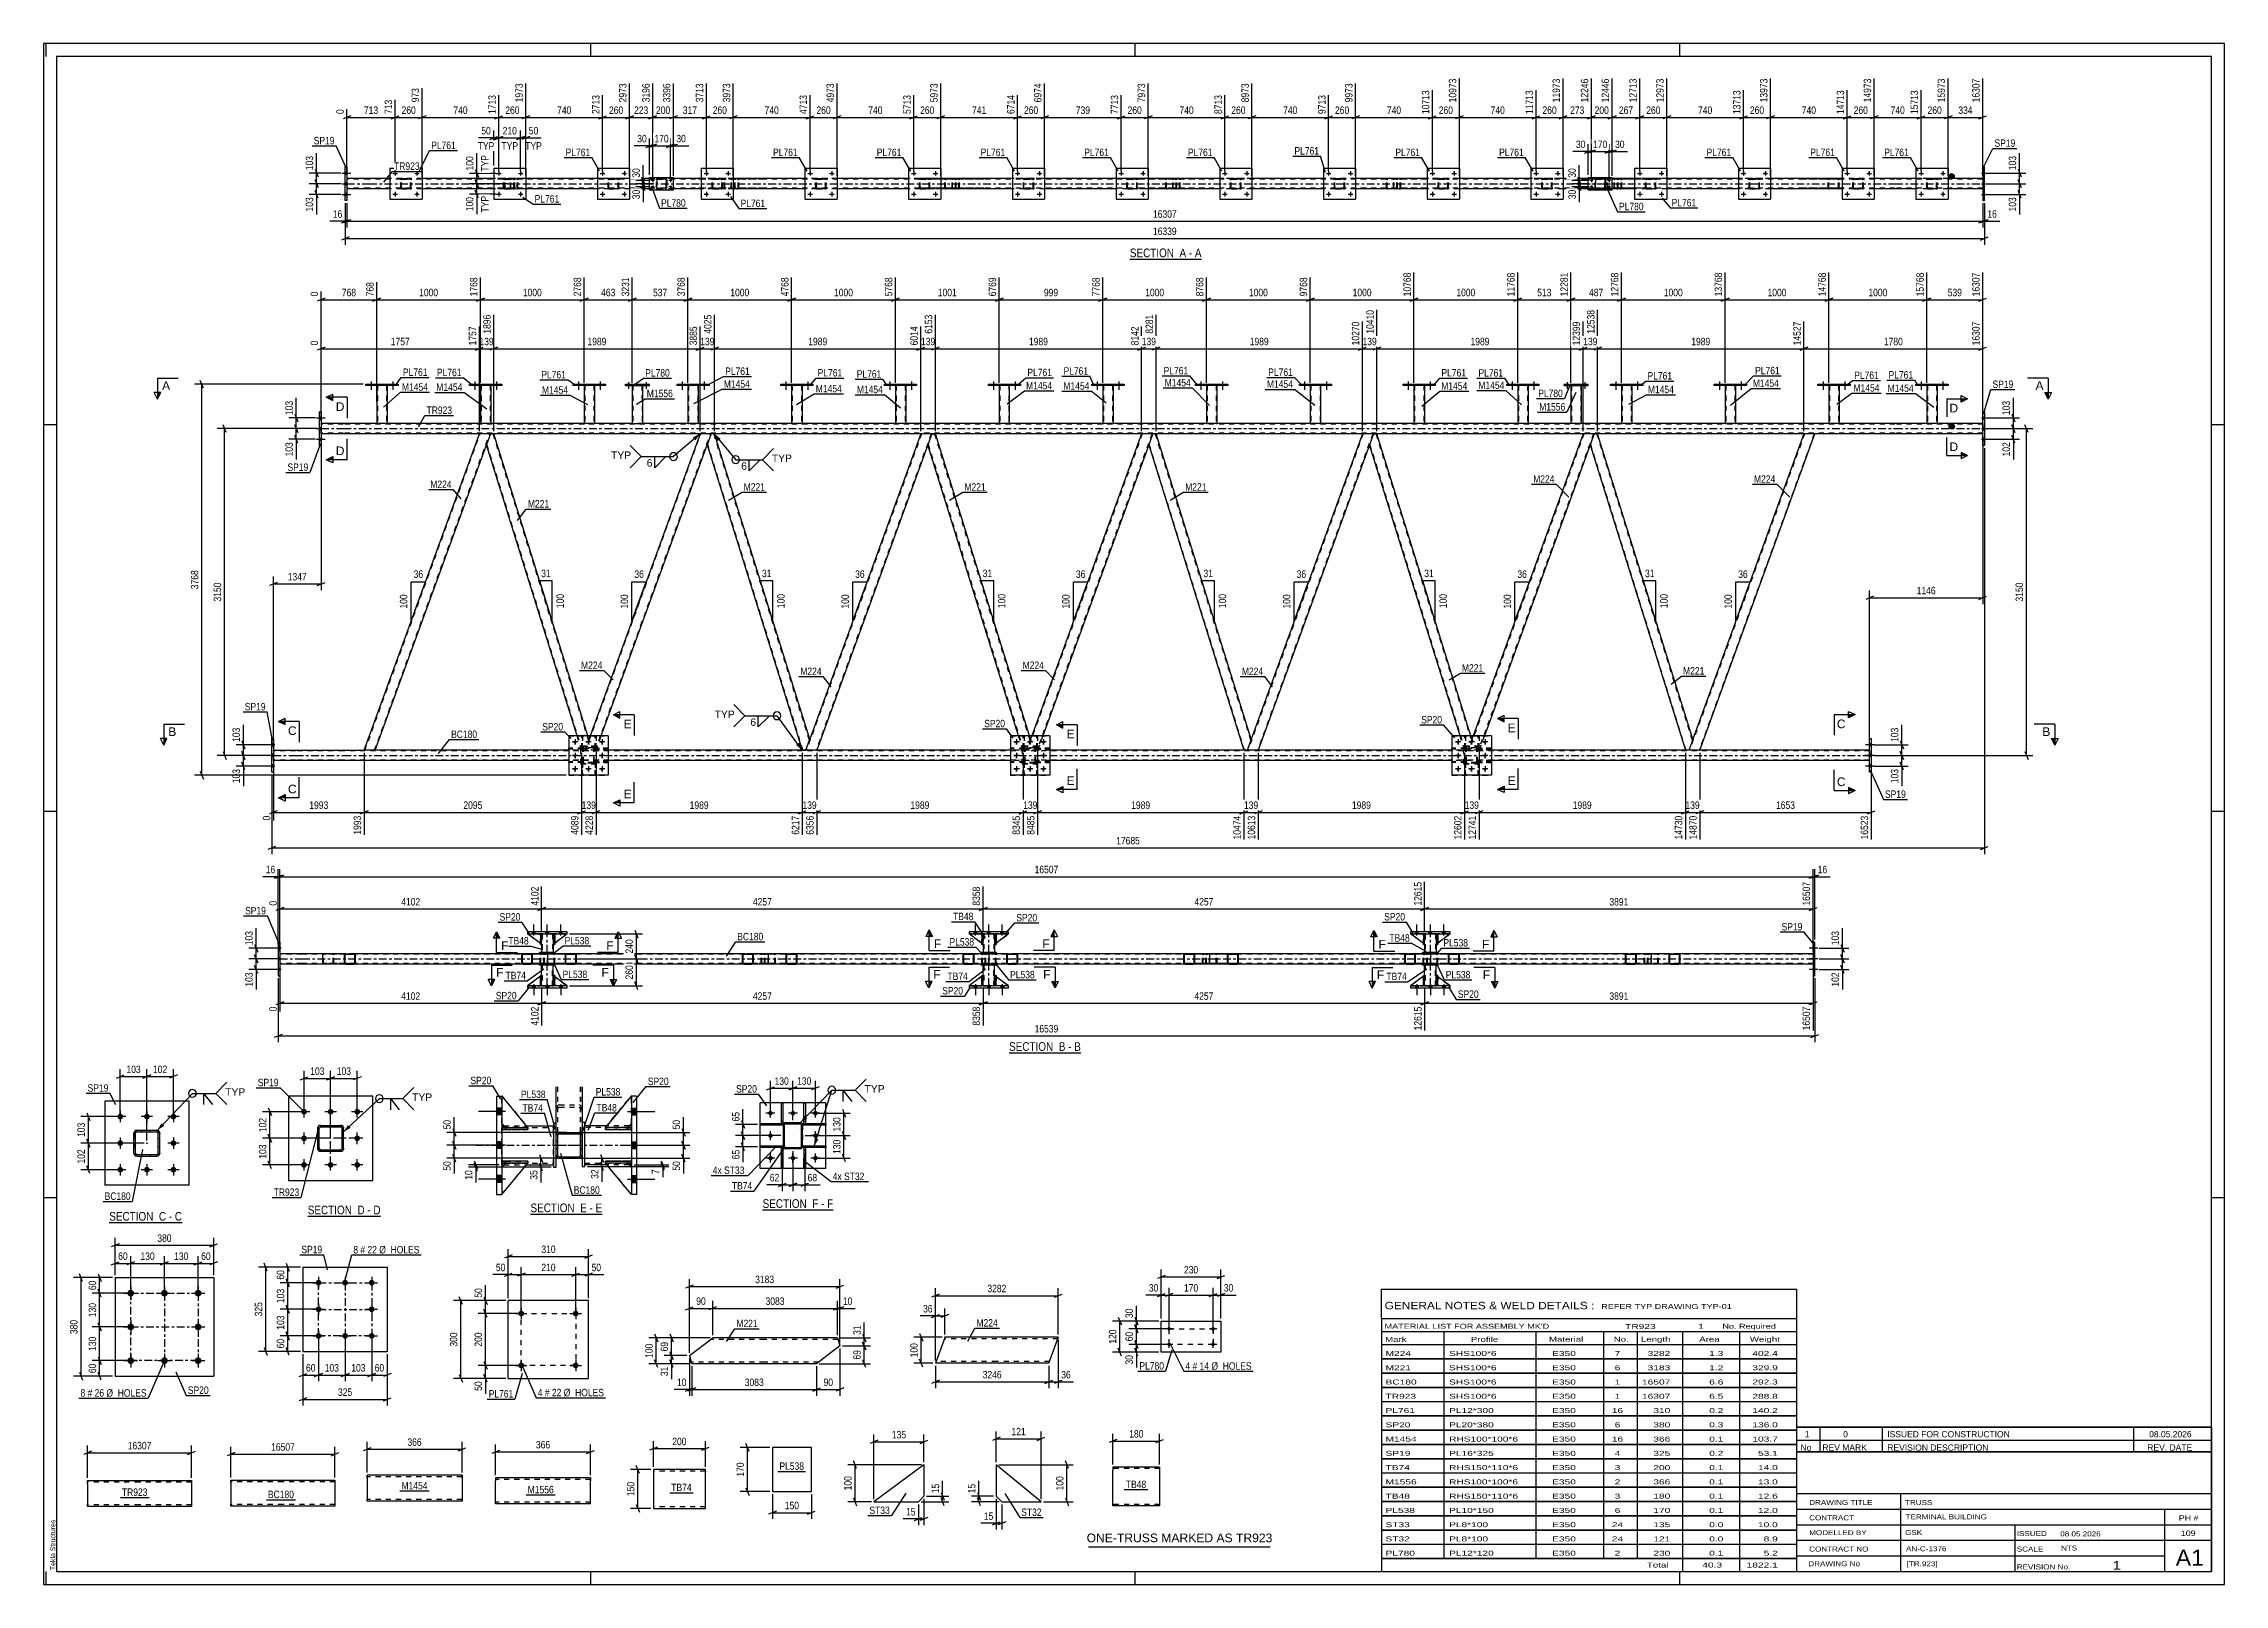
# Model space of a CAD drawing. Header units: millimetres. Extents: x 0 to 841, y 0 to 594.
import ezdxf

# ---------------------------------------------------------------- set-up
doc = ezdxf.new("R2010")
doc.units = ezdxf.units.MM
doc.linetypes.add('DXK_LINE_DOT2', pattern=[3.9198, 1.9599, -1.9599])
doc.linetypes.add('DXK_LINE_DOT3', pattern=[5.9187, 2.979, -0.9799, 0.9799, -0.9799])
doc.styles.add('Arial', font='ARIAL.TTF', dxfattribs={"height": 0.2})
doc.styles.add('Arial Narrow', font='ARIALN.TTF', dxfattribs={"height": 0.2})

# ---------------------------------------------------------------- blocks, each defined once
blk = doc.blocks.new('Unknown-318895709-1135')
at = {"color": 5, "linetype": 'Continuous'}
for p, q in [((841, 594), (0, 594)), ((0, 594), (0, 0)), ((1, 589), (1, 594)), ((836, 589), (5, 589)), ((5, 589), (5, 5)), ((211, 589), (211, 594)), ((421, 589), (421, 594)), ((631, 589), (631, 594)), ((836, 5), (836, 589)), ((841, 0), (841, 594)), ((5, 447), (0, 447)), ((841, 447), (836, 447)), ((5, 298), (0, 298)), ((841, 298), (836, 298)), ((5, 149), (0, 149)), ((841, 149), (836, 149)), ((0, 0), (841, 0)), ((1, 0), (1, 5)), ((5, 5), (836, 5)), ((211, 0), (211, 5)), ((421, 0), (421, 5)), ((631, 0), (631, 5))]:
    blk.add_line(p, q, dxfattribs=at)
at = {"color": 174, "linetype": 'Continuous', "style": 'Arial'}
blk.add_text('Tekla Structures', height=1.9102, rotation=90, dxfattribs=at).set_placement((4.5, 5.5))
blk = doc.blocks.new('Unknown-318895709-11 - 2831')
at = {"color": 6, "linetype": 'Continuous'}
blk.add_line((418.9, 510.91), (446.54, 510.91), dxfattribs=at)
at = {"color": 0, "linetype": 'Continuous'}
blk.add_wipeout([(437, 511.66), (437, 515.16), (418.9, 515.16), (418.9, 511.66)], dxfattribs=at)
blk.add_wipeout([(440.61, 511.66), (440.61, 515.16), (438.05, 515.16), (438.05, 511.66)], dxfattribs=at)
at = {"color": 7, "linetype": 'Continuous', "style": 'Arial Narrow'}
blk.add_text('SECTION ', height=3.34, dxfattribs=at).set_placement((418.9, 511.66))
at = {"color": 0, "linetype": 'Continuous'}
blk.add_wipeout([(442.94, 511.66), (442.94, 515.16), (441.66, 515.16), (441.66, 511.66)], dxfattribs=at)
blk.add_wipeout([(446.54, 511.66), (446.54, 515.16), (443.99, 515.16), (443.99, 511.66)], dxfattribs=at)
at = {"color": 7, "linetype": 'Continuous', "style": 'Arial Narrow'}
for s, p in [('A', (438.05, 511.66)), ('-', (441.66, 511.66)), ('A', (443.99, 511.66))]:
    blk.add_text(s, height=3.34, dxfattribs=at).set_placement(p)
blk = doc.blocks.new('Unknown-318895709-12 - 5397')
at = {"color": 6, "linetype": 'Continuous'}
blk.add_line((372.33, 204.94), (399.98, 204.94), dxfattribs=at)
at = {"color": 0, "linetype": 'Continuous'}
blk.add_wipeout([(390.44, 205.69), (390.44, 209.19), (372.33, 209.19), (372.33, 205.69)], dxfattribs=at)
blk.add_wipeout([(394.04, 205.69), (394.04, 209.19), (391.49, 209.19), (391.49, 205.69)], dxfattribs=at)
at = {"color": 7, "linetype": 'Continuous', "style": 'Arial Narrow'}
blk.add_text('SECTION ', height=3.34, dxfattribs=at).set_placement((372.33, 205.69))
at = {"color": 0, "linetype": 'Continuous'}
blk.add_wipeout([(396.37, 205.69), (396.37, 209.19), (395.09, 209.19), (395.09, 205.69)], dxfattribs=at)
blk.add_wipeout([(399.98, 205.69), (399.98, 209.19), (397.42, 209.19), (397.42, 205.69)], dxfattribs=at)
at = {"color": 7, "linetype": 'Continuous', "style": 'Arial Narrow'}
for s, p in [('B', (391.49, 205.69)), ('-', (395.09, 205.69)), ('B', (397.42, 205.69))]:
    blk.add_text(s, height=3.34, dxfattribs=at).set_placement(p)
blk = doc.blocks.new('Unknown-318895709-13 - 6791')
at = {"color": 6, "linetype": 'Continuous'}
blk.add_line((25.31, 139.47), (53.38, 139.47), dxfattribs=at)
at = {"color": 0, "linetype": 'Continuous'}
blk.add_wipeout([(43.42, 140.22), (43.42, 143.72), (25.31, 143.72), (25.31, 140.22)], dxfattribs=at)
blk.add_wipeout([(47.24, 140.22), (47.24, 143.72), (44.47, 143.72), (44.47, 140.22)], dxfattribs=at)
at = {"color": 7, "linetype": 'Continuous', "style": 'Arial Narrow'}
blk.add_text('SECTION ', height=3.34, dxfattribs=at).set_placement((25.31, 140.22))
at = {"color": 0, "linetype": 'Continuous'}
blk.add_wipeout([(49.56, 140.22), (49.56, 143.72), (48.29, 143.72), (48.29, 140.22)], dxfattribs=at)
blk.add_wipeout([(53.38, 140.22), (53.38, 143.72), (50.61, 143.72), (50.61, 140.22)], dxfattribs=at)
at = {"color": 7, "linetype": 'Continuous', "style": 'Arial Narrow'}
for s, p in [('C', (44.47, 140.22)), ('C', (50.61, 140.22)), ('-', (48.29, 140.22))]:
    blk.add_text(s, height=3.34, dxfattribs=at).set_placement(p)
blk = doc.blocks.new('Unknown-318895709-14 - 1582')
at = {"color": 6, "linetype": 'Continuous'}
blk.add_line((101.88, 141.91), (129.95, 141.91), dxfattribs=at)
at = {"color": 0, "linetype": 'Continuous'}
blk.add_wipeout([(119.99, 142.66), (119.99, 146.16), (101.88, 146.16), (101.88, 142.66)], dxfattribs=at)
blk.add_wipeout([(123.81, 142.66), (123.81, 146.16), (121.04, 146.16), (121.04, 142.66)], dxfattribs=at)
at = {"color": 7, "linetype": 'Continuous', "style": 'Arial Narrow'}
blk.add_text('SECTION ', height=3.34, dxfattribs=at).set_placement((101.88, 142.66))
at = {"color": 0, "linetype": 'Continuous'}
blk.add_wipeout([(126.13, 142.66), (126.13, 146.16), (124.86, 146.16), (124.86, 142.66)], dxfattribs=at)
blk.add_wipeout([(129.95, 142.66), (129.95, 146.16), (127.18, 146.16), (127.18, 142.66)], dxfattribs=at)
at = {"color": 7, "linetype": 'Continuous', "style": 'Arial Narrow'}
for s, p in [('D', (121.04, 142.66)), ('-', (124.86, 142.66)), ('D', (127.18, 142.66))]:
    blk.add_text(s, height=3.34, dxfattribs=at).set_placement(p)
blk = doc.blocks.new('Unknown-318895709-15 - 1252')
at = {"color": 6, "linetype": 'Continuous'}
blk.add_line((187.77, 142.74), (215.41, 142.74), dxfattribs=at)
at = {"color": 0, "linetype": 'Continuous'}
blk.add_wipeout([(205.87, 143.49), (205.87, 146.99), (187.77, 146.99), (187.77, 143.49)], dxfattribs=at)
blk.add_wipeout([(209.48, 143.49), (209.48, 146.99), (206.92, 146.99), (206.92, 143.49)], dxfattribs=at)
at = {"color": 7, "linetype": 'Continuous', "style": 'Arial Narrow'}
blk.add_text('SECTION ', height=3.34, dxfattribs=at).set_placement((187.77, 143.49))
at = {"color": 0, "linetype": 'Continuous'}
blk.add_wipeout([(211.81, 143.49), (211.81, 146.99), (210.53, 146.99), (210.53, 143.49)], dxfattribs=at)
blk.add_wipeout([(215.41, 143.49), (215.41, 146.99), (212.86, 146.99), (212.86, 143.49)], dxfattribs=at)
at = {"color": 7, "linetype": 'Continuous', "style": 'Arial Narrow'}
for s, p in [('E', (206.92, 143.49)), ('-', (210.53, 143.49)), ('E', (212.86, 143.49))]:
    blk.add_text(s, height=3.34, dxfattribs=at).set_placement(p)
blk = doc.blocks.new('Unknown-318895709-17 - 5910')
at = {"color": 6, "linetype": 'Continuous'}
blk.add_line((277.29, 144.39), (304.51, 144.39), dxfattribs=at)
at = {"color": 0, "linetype": 'Continuous'}
blk.add_wipeout([(295.4, 145.14), (295.4, 148.64), (277.29, 148.64), (277.29, 145.14)], dxfattribs=at)
blk.add_wipeout([(298.79, 145.14), (298.79, 148.64), (296.45, 148.64), (296.45, 145.14)], dxfattribs=at)
at = {"color": 7, "linetype": 'Continuous', "style": 'Arial Narrow'}
blk.add_text('SECTION ', height=3.34, dxfattribs=at).set_placement((277.29, 145.14))
at = {"color": 0, "linetype": 'Continuous'}
blk.add_wipeout([(301.11, 145.14), (301.11, 148.64), (299.84, 148.64), (299.84, 145.14)], dxfattribs=at)
blk.add_wipeout([(304.51, 145.14), (304.51, 148.64), (302.16, 148.64), (302.16, 145.14)], dxfattribs=at)
at = {"color": 7, "linetype": 'Continuous', "style": 'Arial Narrow'}
for s, p in [('F', (296.45, 145.14)), ('-', (299.84, 145.14)), ('F', (302.16, 145.14))]:
    blk.add_text(s, height=3.34, dxfattribs=at).set_placement(p)
blk = doc.blocks.new('Part-318895709-3070 - 2831')
at = {"color": 7, "linetype": 'DXK_LINE_DOT2'}
for p, q in [((577.77, 541.51), (577.81, 541.69)), ((577.81, 541.69), (577.77, 541.51)), ((577.77, 538.47), (577.77, 541.51)), ((577.81, 538.29), (577.77, 538.47)), ((577.77, 538.47), (577.81, 538.29)), ((578.01, 541.51), (578.03, 541.6)), ((578.03, 541.6), (578.01, 541.51)), ((578.01, 538.47), (578.01, 541.51)), ((578.03, 538.38), (578.01, 538.47)), ((578.01, 538.47), (578.03, 538.38)), ((578.03, 541.6), (578.08, 541.68)), ((578.08, 541.68), (578.03, 541.6)), ((578.08, 538.3), (578.03, 538.38)), ((578.03, 538.38), (578.08, 538.3)), ((578.07, 541.95), (578.25, 541.99)), ((578.25, 541.99), (578.07, 541.95)), ((578.08, 541.68), (578.16, 541.73)), ((578.16, 541.73), (578.08, 541.68)), ((578.16, 538.25), (578.08, 538.3)), ((578.08, 538.3), (578.16, 538.25)), ((578.16, 541.73), (578.25, 541.75)), ((578.25, 541.75), (578.16, 541.73)), ((578.25, 538.23), (578.16, 538.25)), ((578.16, 538.25), (578.25, 538.23)), ((578.25, 541.99), (581.29, 541.99)), ((578.25, 541.99), (578.25, 541.99)), ((578.25, 541.99), (581.29, 541.99)), ((578.25, 541.75), (581.29, 541.75)), ((578.25, 541.75), (578.25, 541.75)), ((581.29, 541.75), (578.25, 541.75)), ((581.29, 541.99), (581.29, 541.99)), ((581.29, 541.99), (581.47, 541.95)), ((581.47, 541.95), (581.29, 541.99)), ((581.29, 541.75), (581.29, 541.75)), ((581.29, 541.75), (581.38, 541.73)), ((581.38, 541.73), (581.29, 541.75)), ((581.38, 538.25), (581.29, 538.23)), ((581.29, 538.23), (581.38, 538.25)), ((581.38, 541.73), (581.46, 541.68)), ((581.46, 541.68), (581.38, 541.73)), ((581.46, 538.3), (581.38, 538.25)), ((581.38, 538.25), (581.46, 538.3)), ((581.46, 541.68), (581.51, 541.6)), ((581.51, 541.6), (581.46, 541.68)), ((581.51, 538.38), (581.46, 538.3)), ((581.46, 538.3), (581.51, 538.38)), ((581.51, 541.6), (581.53, 541.51)), ((581.53, 541.51), (581.51, 541.6)), ((581.53, 538.47), (581.51, 538.38)), ((581.51, 538.38), (581.53, 538.47)), ((581.53, 538.47), (581.53, 541.51)), ((581.73, 541.69), (581.77, 541.51)), ((581.77, 541.51), (581.73, 541.69)), ((581.77, 538.47), (581.73, 538.29)), ((581.73, 538.29), (581.77, 538.47)), ((581.77, 538.47), (581.77, 541.51)), ((578.25, 537.99), (578.07, 538.03)), ((578.07, 538.03), (578.25, 537.99)), ((578.25, 538.23), (581.29, 538.23)), ((578.25, 538.23), (578.25, 538.23)), ((578.25, 538.23), (581.29, 538.23)), ((578.25, 537.99), (581.29, 537.99)), ((578.25, 537.99), (578.25, 537.99)), ((578.25, 537.99), (581.29, 537.99)), ((581.29, 538.23), (581.29, 538.23)), ((581.47, 538.03), (581.29, 537.99)), ((581.29, 537.99), (581.47, 538.03)), ((581.29, 537.99), (581.29, 537.99))]:
    blk.add_line(p, q, dxfattribs=at)
at = {"color": 7, "linetype": 'DXK_LINE_DOT3'}
blk.add_line((579.77, 539.99), (579.77, 539.99), dxfattribs=at)
at = {"color": 7, "linetype": 'DXK_LINE_DOT2'}
for centre, start, end in [((578.25, 541.51), 112.5, 157.5), ((578.25, 541.51), 112.5, 157.5), ((578.25, 538.47), 202.5, 247.5), ((578.25, 538.47), 202.5, 247.5), ((581.29, 541.51), 22.5, 67.5), ((581.29, 541.51), 22.5, 67.5), ((581.29, 538.47), 292.5, 337.5), ((581.29, 538.47), 292.5, 337.5)]:
    blk.add_arc(centre, 0.48, start, end, dxfattribs=at)
blk = doc.blocks.new('Bolt-318895709-3091 - 2831')
at = {"linetype": 'Continuous'}
for points in [[(596.89, 540.91, -1), (596.89, 541.47, -1)], [(596.89, 538.51, -1), (596.89, 539.07, -1)], [(603.69, 540.91, -1), (603.69, 541.47, -1)], [(603.69, 538.51, -1), (603.69, 539.07, -1)]]:
    blk.add_hatch(color=1, dxfattribs=at).paths.add_polyline_path(points)
at = {"color": 1, "linetype": 'Continuous'}
for p, q in [((597.45, 541.19), (596.33, 541.19)), ((597.45, 538.79), (596.33, 538.79)), ((596.89, 541.75), (596.89, 540.63)), ((596.89, 539.35), (596.89, 538.23)), ((604.25, 541.19), (603.13, 541.19)), ((604.25, 538.79), (603.13, 538.79)), ((603.69, 541.75), (603.69, 540.63)), ((603.69, 539.35), (603.69, 538.23))]:
    blk.add_line(p, q, dxfattribs=at)
blk = doc.blocks.new('Part-318895709-2946 - 2831')
at = {"color": 7, "linetype": 'DXK_LINE_DOT2'}
for p, q in [((217.77, 541.51), (217.81, 541.69)), ((217.81, 541.69), (217.77, 541.51)), ((217.77, 538.47), (217.77, 541.51)), ((217.81, 538.29), (217.77, 538.47)), ((217.77, 538.47), (217.81, 538.29)), ((218.01, 541.51), (218.03, 541.6)), ((218.03, 541.6), (218.01, 541.51)), ((218.01, 538.47), (218.01, 541.51)), ((218.03, 538.38), (218.01, 538.47)), ((218.01, 538.47), (218.03, 538.38)), ((218.03, 541.6), (218.08, 541.68)), ((218.08, 541.68), (218.03, 541.6)), ((218.08, 538.3), (218.03, 538.38)), ((218.03, 538.38), (218.08, 538.3)), ((218.07, 541.95), (218.25, 541.99)), ((218.25, 541.99), (218.07, 541.95)), ((218.08, 541.68), (218.16, 541.73)), ((218.16, 541.73), (218.08, 541.68)), ((218.16, 538.25), (218.08, 538.3)), ((218.08, 538.3), (218.16, 538.25)), ((218.16, 541.73), (218.25, 541.75)), ((218.25, 541.75), (218.16, 541.73)), ((218.25, 538.23), (218.16, 538.25)), ((218.16, 538.25), (218.25, 538.23)), ((218.25, 541.99), (221.29, 541.99)), ((218.25, 541.99), (218.25, 541.99)), ((218.25, 541.99), (221.29, 541.99)), ((218.25, 541.75), (221.29, 541.75)), ((218.25, 541.75), (218.25, 541.75)), ((221.29, 541.75), (218.25, 541.75)), ((221.29, 541.99), (221.29, 541.99)), ((221.29, 541.99), (221.47, 541.95)), ((221.47, 541.95), (221.29, 541.99)), ((221.29, 541.75), (221.29, 541.75)), ((221.29, 541.75), (221.38, 541.73)), ((221.38, 541.73), (221.29, 541.75)), ((221.38, 538.25), (221.29, 538.23)), ((221.29, 538.23), (221.38, 538.25)), ((221.38, 541.73), (221.46, 541.68)), ((221.46, 541.68), (221.38, 541.73)), ((221.46, 538.3), (221.38, 538.25)), ((221.38, 538.25), (221.46, 538.3)), ((221.46, 541.68), (221.51, 541.6)), ((221.51, 541.6), (221.46, 541.68)), ((221.51, 538.38), (221.46, 538.3)), ((221.46, 538.3), (221.51, 538.38)), ((221.51, 541.6), (221.53, 541.51)), ((221.53, 541.51), (221.51, 541.6)), ((221.53, 538.47), (221.51, 538.38)), ((221.51, 538.38), (221.53, 538.47)), ((221.53, 538.47), (221.53, 541.51)), ((221.73, 541.69), (221.77, 541.51)), ((221.77, 541.51), (221.73, 541.69)), ((221.77, 538.47), (221.73, 538.29)), ((221.73, 538.29), (221.77, 538.47)), ((221.77, 538.47), (221.77, 541.51)), ((218.25, 537.99), (218.07, 538.03)), ((218.07, 538.03), (218.25, 537.99)), ((218.25, 538.23), (221.29, 538.23)), ((218.25, 538.23), (218.25, 538.23)), ((218.25, 538.23), (221.29, 538.23)), ((218.25, 537.99), (221.29, 537.99)), ((218.25, 537.99), (218.25, 537.99)), ((218.25, 537.99), (221.29, 537.99)), ((221.29, 538.23), (221.29, 538.23)), ((221.47, 538.03), (221.29, 537.99)), ((221.29, 537.99), (221.47, 538.03)), ((221.29, 537.99), (221.29, 537.99))]:
    blk.add_line(p, q, dxfattribs=at)
at = {"color": 7, "linetype": 'DXK_LINE_DOT3'}
blk.add_line((219.77, 539.99), (219.77, 539.99), dxfattribs=at)
at = {"color": 7, "linetype": 'DXK_LINE_DOT2'}
for centre, start, end in [((218.25, 541.51), 112.5, 157.5), ((218.25, 541.51), 112.5, 157.5), ((218.25, 538.47), 202.5, 247.5), ((218.25, 538.47), 202.5, 247.5), ((221.29, 541.51), 22.5, 67.5), ((221.29, 541.51), 22.5, 67.5), ((221.29, 538.47), 292.5, 337.5), ((221.29, 538.47), 292.5, 337.5)]:
    blk.add_arc(centre, 0.48, start, end, dxfattribs=at)
blk = doc.blocks.new('Bolt-318895709-2882 - 2831')
at = {"linetype": 'Continuous'}
for points in [[(116.96, 543.65), (116.96, 544.53), (116.32, 544.53), (116.32, 543.65)], [(116.96, 543.65), (116.96, 544.53), (116.32, 544.53), (116.32, 543.65)], [(116.96, 543.65), (116.96, 544.53), (116.32, 544.53), (116.32, 543.65)], [(116.96, 539.55), (116.96, 540.43), (116.32, 540.43), (116.32, 539.55)], [(116.96, 539.55), (116.96, 540.43), (116.32, 540.43), (116.32, 539.55)], [(116.96, 535.45), (116.96, 536.33), (116.32, 536.33), (116.32, 535.45)], [(116.96, 535.45), (116.96, 536.33), (116.32, 536.33), (116.32, 535.45)], [(116.96, 535.45), (116.96, 536.33), (116.32, 536.33), (116.32, 535.45)]]:
    blk.add_hatch(color=1, dxfattribs=at).paths.add_polyline_path(points)
at = {"color": 1, "linetype": 'Continuous'}
for p, q in [((115.16, 544.09), (118.48, 544.09)), ((115.16, 544.09), (118.48, 544.09)), ((115.16, 544.09), (118.48, 544.09)), ((115.16, 539.99), (118.48, 539.99)), ((115.16, 539.99), (118.48, 539.99)), ((116.32, 544.53), (116.96, 544.53)), ((116.32, 544.53), (116.96, 544.53)), ((116.32, 544.53), (116.96, 544.53)), ((116.32, 543.65), (116.96, 543.65)), ((116.32, 543.65), (116.96, 543.65)), ((116.32, 543.65), (116.96, 543.65)), ((116.32, 540.43), (116.96, 540.43)), ((116.32, 540.43), (116.96, 540.43)), ((116.32, 539.55), (116.96, 539.55)), ((116.32, 539.55), (116.96, 539.55)), ((115.16, 535.89), (118.48, 535.89)), ((115.16, 535.89), (118.48, 535.89)), ((115.16, 535.89), (118.48, 535.89)), ((116.32, 536.33), (116.96, 536.33)), ((116.32, 536.33), (116.96, 536.33)), ((116.32, 536.33), (116.96, 536.33)), ((116.32, 535.45), (116.96, 535.45)), ((116.32, 535.45), (116.96, 535.45)), ((116.32, 535.45), (116.96, 535.45))]:
    blk.add_line(p, q, dxfattribs=at)
blk = doc.blocks.new('Part-318895709-2970 - 2831')
at = {"color": 7, "linetype": 'DXK_LINE_DOT2'}
for p, q in [((697.77, 541.51), (697.81, 541.69)), ((697.81, 541.69), (697.77, 541.51)), ((697.77, 538.47), (697.77, 541.51)), ((697.81, 538.29), (697.77, 538.47)), ((697.77, 538.47), (697.81, 538.29)), ((698.01, 541.51), (698.03, 541.6)), ((698.03, 541.6), (698.01, 541.51)), ((698.01, 538.47), (698.01, 541.51)), ((698.03, 538.38), (698.01, 538.47)), ((698.01, 538.47), (698.03, 538.38)), ((698.03, 541.6), (698.08, 541.68)), ((698.08, 541.68), (698.03, 541.6)), ((698.08, 538.3), (698.03, 538.38)), ((698.03, 538.38), (698.08, 538.3)), ((698.07, 541.95), (698.25, 541.99)), ((698.25, 541.99), (698.07, 541.95)), ((698.08, 541.68), (698.16, 541.73)), ((698.16, 541.73), (698.08, 541.68)), ((698.16, 538.25), (698.08, 538.3)), ((698.08, 538.3), (698.16, 538.25)), ((698.16, 541.73), (698.25, 541.75)), ((698.25, 541.75), (698.16, 541.73)), ((698.25, 538.23), (698.16, 538.25)), ((698.16, 538.25), (698.25, 538.23)), ((698.25, 541.99), (701.29, 541.99)), ((698.25, 541.99), (698.25, 541.99)), ((698.25, 541.99), (701.29, 541.99)), ((698.25, 541.75), (701.29, 541.75)), ((698.25, 541.75), (698.25, 541.75)), ((701.29, 541.75), (698.25, 541.75)), ((701.29, 541.99), (701.29, 541.99)), ((701.29, 541.99), (701.47, 541.95)), ((701.47, 541.95), (701.29, 541.99)), ((701.29, 541.75), (701.29, 541.75)), ((701.29, 541.75), (701.38, 541.73)), ((701.38, 541.73), (701.29, 541.75)), ((701.38, 538.25), (701.29, 538.23)), ((701.29, 538.23), (701.38, 538.25)), ((701.38, 541.73), (701.46, 541.68)), ((701.46, 541.68), (701.38, 541.73)), ((701.46, 538.3), (701.38, 538.25)), ((701.38, 538.25), (701.46, 538.3)), ((701.46, 541.68), (701.51, 541.6)), ((701.51, 541.6), (701.46, 541.68)), ((701.51, 538.38), (701.46, 538.3)), ((701.46, 538.3), (701.51, 538.38)), ((701.51, 541.6), (701.53, 541.51)), ((701.53, 541.51), (701.51, 541.6)), ((701.53, 538.47), (701.51, 538.38)), ((701.51, 538.38), (701.53, 538.47)), ((701.53, 538.47), (701.53, 541.51)), ((701.73, 541.69), (701.77, 541.51)), ((701.77, 541.51), (701.73, 541.69)), ((701.77, 538.47), (701.73, 538.29)), ((701.73, 538.29), (701.77, 538.47)), ((701.77, 538.47), (701.77, 541.51)), ((698.25, 537.99), (698.07, 538.03)), ((698.07, 538.03), (698.25, 537.99)), ((698.25, 538.23), (701.29, 538.23)), ((698.25, 538.23), (698.25, 538.23)), ((698.25, 538.23), (701.29, 538.23)), ((698.25, 537.99), (701.29, 537.99)), ((698.25, 537.99), (698.25, 537.99)), ((698.25, 537.99), (701.29, 537.99)), ((701.29, 538.23), (701.29, 538.23)), ((701.47, 538.03), (701.29, 537.99)), ((701.29, 537.99), (701.47, 538.03)), ((701.29, 537.99), (701.29, 537.99))]:
    blk.add_line(p, q, dxfattribs=at)
at = {"color": 7, "linetype": 'DXK_LINE_DOT3'}
blk.add_line((699.77, 539.99), (699.77, 539.99), dxfattribs=at)
at = {"color": 7, "linetype": 'DXK_LINE_DOT2'}
for centre, start, end in [((698.25, 541.51), 112.5, 157.5), ((698.25, 541.51), 112.5, 157.5), ((698.25, 538.47), 202.5, 247.5), ((698.25, 538.47), 202.5, 247.5), ((701.29, 541.51), 22.5, 67.5), ((701.29, 541.51), 22.5, 67.5), ((701.29, 538.47), 292.5, 337.5), ((701.29, 538.47), 292.5, 337.5)]:
    blk.add_arc(centre, 0.48, start, end, dxfattribs=at)
blk = doc.blocks.new('Bolt-318895709-2906 - 2831')
at = {"linetype": 'Continuous'}
for points in [[(176.01, 535.99, -1), (175.13, 535.99, -1)], [(184.41, 535.99, -1), (183.53, 535.99, -1)]]:
    blk.add_hatch(color=1, dxfattribs=at).paths.add_polyline_path(points)
at = {"color": 1, "linetype": 'Continuous'}
for p, q in [((174.69, 535.99), (176.45, 535.99)), ((175.57, 536.87), (175.57, 535.11)), ((183.09, 535.99), (184.85, 535.99)), ((183.97, 536.87), (183.97, 535.11))]:
    blk.add_line(p, q, dxfattribs=at)
blk = doc.blocks.new('Part-318895709-2945 - 2831')
at = {"color": 2, "linetype": 'Continuous'}
for p, q in [((213.57, 545.99), (213.57, 533.99)), ((213.57, 545.99), (225.97, 545.99)), ((225.97, 545.99), (225.97, 533.99)), ((213.57, 533.99), (225.97, 533.99))]:
    blk.add_line(p, q, dxfattribs=at)
blk = doc.blocks.new('Part-318895709-2881 - 2831')
at = {"linetype": 'Continuous'}
blk.add_hatch(color=2, dxfattribs=at).paths.add_polyline_path([(735.82, 541.99), (735.02, 543.39), (736.62, 543.39)])
at = {"color": 2, "linetype": 'Continuous'}
for p, q in [((125.48, 541.99), (116.96, 541.99)), ((133.58, 541.99), (125.58, 541.99)), ((173.57, 541.99), (145.98, 541.99)), ((213.57, 541.99), (185.97, 541.99)), ((233.7, 541.99), (225.97, 541.99)), ((253.58, 541.99), (242.9, 541.99)), ((293.58, 541.99), (265.98, 541.99)), ((333.57, 541.99), (305.98, 541.99)), ((373.63, 541.99), (345.97, 541.99)), ((413.58, 541.99), (386.03, 541.99)), ((453.57, 541.99), (425.98, 541.99)), ((493.57, 541.99), (465.97, 541.99)), ((533.58, 541.99), (505.97, 541.99)), ((573.57, 541.99), (545.98, 541.99)), ((595.69, 541.99), (585.97, 541.99)), ((613.57, 541.99), (604.89, 541.99)), ((653.58, 541.99), (625.97, 541.99)), ((693.57, 541.99), (665.98, 541.99)), ((713.97, 541.99), (705.97, 541.99)), ((722.07, 541.99), (714.07, 541.99)), ((747.82, 541.99), (734.47, 541.99)), ((735.82, 541.99), (735.02, 543.39)), ((735.02, 543.39), (736.62, 543.39)), ((736.62, 543.39), (735.82, 541.99)), ((125.48, 537.99), (116.96, 537.99)), ((133.58, 537.99), (125.58, 537.99)), ((173.57, 537.99), (145.98, 537.99)), ((213.57, 537.99), (185.97, 537.99)), ((233.7, 537.99), (225.97, 537.99)), ((253.58, 537.99), (242.9, 537.99)), ((293.58, 537.99), (265.98, 537.99)), ((333.57, 537.99), (305.98, 537.99)), ((373.63, 537.99), (345.97, 537.99)), ((413.58, 537.99), (386.03, 537.99)), ((453.57, 537.99), (425.98, 537.99)), ((493.57, 537.99), (465.97, 537.99)), ((533.58, 537.99), (505.97, 537.99)), ((573.57, 537.99), (545.98, 537.99)), ((595.69, 537.99), (585.97, 537.99)), ((613.57, 537.99), (604.89, 537.99)), ((653.58, 537.99), (625.97, 537.99)), ((693.57, 537.99), (665.98, 537.99)), ((713.97, 537.99), (705.97, 537.99)), ((722.07, 537.99), (714.07, 537.99)), ((747.82, 537.99), (734.47, 537.99))]:
    blk.add_line(p, q, dxfattribs=at)
at = {"color": 7, "linetype": 'DXK_LINE_DOT2'}
for p, q in [((116.96, 541.99), (116.96, 537.99)), ((125.48, 541.75), (116.96, 541.75)), ((713.97, 541.75), (125.58, 541.75)), ((145.98, 541.99), (133.58, 541.99)), ((185.97, 541.99), (173.57, 541.99)), ((713.97, 541.99), (213.57, 541.99)), ((225.97, 541.99), (213.57, 541.99)), ((242.9, 541.99), (233.7, 541.99)), ((265.98, 541.99), (253.58, 541.99)), ((305.98, 541.99), (293.58, 541.99)), ((345.97, 541.99), (333.57, 541.99)), ((386.03, 541.99), (373.63, 541.99)), ((425.98, 541.99), (413.58, 541.99)), ((465.97, 541.99), (453.57, 541.99)), ((505.97, 541.99), (493.57, 541.99)), ((545.98, 541.99), (533.58, 541.99)), ((585.97, 541.99), (573.57, 541.99)), ((604.89, 541.99), (595.69, 541.99)), ((625.97, 541.99), (613.57, 541.99)), ((665.98, 541.99), (653.58, 541.99)), ((705.97, 541.99), (693.57, 541.99)), ((747.82, 541.99), (714.07, 541.99)), ((747.82, 541.75), (714.07, 541.75)), ((734.47, 541.99), (722.07, 541.99)), ((747.82, 541.99), (747.82, 537.99)), ((125.48, 538.23), (116.96, 538.23)), ((713.97, 538.23), (125.58, 538.23)), ((145.98, 537.99), (133.58, 537.99)), ((185.97, 537.99), (173.57, 537.99)), ((225.97, 537.99), (213.57, 537.99)), ((242.9, 537.99), (233.7, 537.99)), ((265.98, 537.99), (253.58, 537.99)), ((305.98, 537.99), (293.58, 537.99)), ((345.97, 537.99), (333.57, 537.99)), ((386.03, 537.99), (373.63, 537.99)), ((425.98, 537.99), (413.58, 537.99)), ((465.97, 537.99), (453.57, 537.99)), ((505.97, 537.99), (493.57, 537.99)), ((545.98, 537.99), (533.58, 537.99)), ((585.97, 537.99), (573.57, 537.99)), ((604.89, 537.99), (595.69, 537.99)), ((625.97, 537.99), (613.57, 537.99)), ((665.98, 537.99), (653.58, 537.99)), ((705.97, 537.99), (693.57, 537.99)), ((747.82, 538.23), (714.07, 538.23)), ((734.47, 537.99), (722.07, 537.99))]:
    blk.add_line(p, q, dxfattribs=at)
at = {"color": 7, "linetype": 'DXK_LINE_DOT3'}
for p, q in [((116.96, 539.99), (125.48, 539.99)), ((125.58, 539.99), (713.97, 539.99)), ((714.07, 539.99), (747.82, 539.99))]:
    blk.add_line(p, q, dxfattribs=at)
at = {"color": 2, "linetype": 'Continuous'}
blk.add_circle((735.82, 542.89), 1, dxfattribs=at)
blk = doc.blocks.new('Bolt-318895709-2884 - 2831')
at = {"linetype": 'Continuous'}
for points in [[(748.46, 543.65), (748.46, 544.53), (747.82, 544.53), (747.82, 543.65)], [(748.46, 543.65), (748.46, 544.53), (747.82, 544.53), (747.82, 543.65)], [(748.46, 543.65), (748.46, 544.53), (747.82, 544.53), (747.82, 543.65)], [(748.46, 539.55), (748.46, 540.43), (747.82, 540.43), (747.82, 539.55)], [(748.46, 539.55), (748.46, 540.43), (747.82, 540.43), (747.82, 539.55)], [(748.46, 535.45), (748.46, 536.33), (747.82, 536.33), (747.82, 535.45)], [(748.46, 535.45), (748.46, 536.33), (747.82, 536.33), (747.82, 535.45)], [(748.46, 535.45), (748.46, 536.33), (747.82, 536.33), (747.82, 535.45)]]:
    blk.add_hatch(color=1, dxfattribs=at).paths.add_polyline_path(points)
at = {"color": 1, "linetype": 'Continuous'}
for p, q in [((747.3, 544.09), (750.62, 544.09)), ((747.3, 544.09), (750.62, 544.09)), ((747.3, 544.09), (750.62, 544.09)), ((747.3, 539.99), (750.62, 539.99)), ((747.3, 539.99), (750.62, 539.99)), ((747.82, 544.53), (748.46, 544.53)), ((747.82, 544.53), (748.46, 544.53)), ((747.82, 544.53), (748.46, 544.53)), ((747.82, 543.65), (748.46, 543.65)), ((747.82, 543.65), (748.46, 543.65)), ((747.82, 543.65), (748.46, 543.65)), ((747.82, 540.43), (748.46, 540.43)), ((747.82, 540.43), (748.46, 540.43)), ((747.82, 539.55), (748.46, 539.55)), ((747.82, 539.55), (748.46, 539.55)), ((747.3, 535.89), (750.62, 535.89)), ((747.3, 535.89), (750.62, 535.89)), ((747.3, 535.89), (750.62, 535.89)), ((747.82, 536.33), (748.46, 536.33)), ((747.82, 536.33), (748.46, 536.33)), ((747.82, 536.33), (748.46, 536.33)), ((747.82, 535.45), (748.46, 535.45)), ((747.82, 535.45), (748.46, 535.45)), ((747.82, 535.45), (748.46, 535.45))]:
    blk.add_line(p, q, dxfattribs=at)
blk = doc.blocks.new('Bolt-318895709-2903 - 2831')
at = {"linetype": 'Continuous'}
for points in [[(136.02, 543.99, -1), (135.14, 543.99, -1)], [(144.42, 543.99, -1), (143.54, 543.99, -1)]]:
    blk.add_hatch(color=1, dxfattribs=at).paths.add_polyline_path(points)
at = {"color": 1, "linetype": 'Continuous'}
for p, q in [((134.7, 543.99), (136.46, 543.99)), ((135.58, 544.87), (135.58, 543.11)), ((143.1, 543.99), (144.86, 543.99)), ((143.98, 544.87), (143.98, 543.11))]:
    blk.add_line(p, q, dxfattribs=at)
blk = doc.blocks.new('Bolt-318895709-3077 - 2831')
at = {"linetype": 'Continuous'}
for points in [[(576.01, 543.99, -1), (575.13, 543.99, -1)], [(584.41, 543.99, -1), (583.53, 543.99, -1)]]:
    blk.add_hatch(color=1, dxfattribs=at).paths.add_polyline_path(points)
at = {"color": 1, "linetype": 'Continuous'}
for p, q in [((574.69, 543.99), (576.45, 543.99)), ((575.57, 544.87), (575.57, 543.11)), ((583.09, 543.99), (584.85, 543.99)), ((583.97, 544.87), (583.97, 543.11))]:
    blk.add_line(p, q, dxfattribs=at)
blk = doc.blocks.new('Bolt-318895709-2904 - 2831')
at = {"linetype": 'Continuous'}
for points in [[(136.02, 535.99, -1), (135.14, 535.99, -1)], [(144.42, 535.99, -1), (143.54, 535.99, -1)]]:
    blk.add_hatch(color=1, dxfattribs=at).paths.add_polyline_path(points)
at = {"color": 1, "linetype": 'Continuous'}
for p, q in [((134.7, 535.99), (136.46, 535.99)), ((135.58, 536.87), (135.58, 535.11)), ((143.1, 535.99), (144.86, 535.99)), ((143.98, 536.87), (143.98, 535.11))]:
    blk.add_line(p, q, dxfattribs=at)
blk = doc.blocks.new('Part-318895709-2969 - 2831')
at = {"color": 2, "linetype": 'Continuous'}
for p, q in [((693.57, 545.99), (693.57, 533.99)), ((693.57, 545.99), (705.97, 545.99)), ((705.97, 545.99), (705.97, 533.99)), ((693.57, 533.99), (705.97, 533.99))]:
    blk.add_line(p, q, dxfattribs=at)
blk = doc.blocks.new('Bolt-318895709-2905 - 2831')
at = {"linetype": 'Continuous'}
for points in [[(176.01, 543.99, -1), (175.13, 543.99, -1)], [(184.41, 543.99, -1), (183.53, 543.99, -1)]]:
    blk.add_hatch(color=1, dxfattribs=at).paths.add_polyline_path(points)
at = {"color": 1, "linetype": 'Continuous'}
for p, q in [((174.69, 543.99), (176.45, 543.99)), ((175.57, 544.87), (175.57, 543.11)), ((183.09, 543.99), (184.85, 543.99)), ((183.97, 544.87), (183.97, 543.11))]:
    blk.add_line(p, q, dxfattribs=at)
blk = doc.blocks.new('Bolt-318895709-2907 - 2831')
at = {"linetype": 'Continuous'}
for points in [[(216.01, 543.99, -1), (215.13, 543.99, -1)], [(224.41, 543.99, -1), (223.53, 543.99, -1)]]:
    blk.add_hatch(color=1, dxfattribs=at).paths.add_polyline_path(points)
at = {"color": 1, "linetype": 'Continuous'}
for p, q in [((214.69, 543.99), (216.45, 543.99)), ((215.57, 544.87), (215.57, 543.11)), ((223.09, 543.99), (224.85, 543.99)), ((223.97, 544.87), (223.97, 543.11))]:
    blk.add_line(p, q, dxfattribs=at)
blk = doc.blocks.new('Bolt-318895709-2908 - 2831')
at = {"linetype": 'Continuous'}
for points in [[(216.01, 535.99, -1), (215.13, 535.99, -1)], [(224.41, 535.99, -1), (223.53, 535.99, -1)]]:
    blk.add_hatch(color=1, dxfattribs=at).paths.add_polyline_path(points)
at = {"color": 1, "linetype": 'Continuous'}
for p, q in [((214.69, 535.99), (216.45, 535.99)), ((215.57, 536.87), (215.57, 535.11)), ((223.09, 535.99), (224.85, 535.99)), ((223.97, 536.87), (223.97, 535.11))]:
    blk.add_line(p, q, dxfattribs=at)
blk = doc.blocks.new('Bolt-318895709-2909 - 2831')
at = {"linetype": 'Continuous'}
for points in [[(296.02, 543.99, -1), (295.14, 543.99, -1)], [(304.42, 543.99, -1), (303.54, 543.99, -1)]]:
    blk.add_hatch(color=1, dxfattribs=at).paths.add_polyline_path(points)
at = {"color": 1, "linetype": 'Continuous'}
for p, q in [((294.7, 543.99), (296.46, 543.99)), ((295.58, 544.87), (295.58, 543.11)), ((303.1, 543.99), (304.86, 543.99)), ((303.98, 544.87), (303.98, 543.11))]:
    blk.add_line(p, q, dxfattribs=at)
blk = doc.blocks.new('Bolt-318895709-2910 - 2831')
at = {"linetype": 'Continuous'}
for points in [[(296.02, 535.99, -1), (295.14, 535.99, -1)], [(304.42, 535.99, -1), (303.54, 535.99, -1)]]:
    blk.add_hatch(color=1, dxfattribs=at).paths.add_polyline_path(points)
at = {"color": 1, "linetype": 'Continuous'}
for p, q in [((294.7, 535.99), (296.46, 535.99)), ((295.58, 536.87), (295.58, 535.11)), ((303.1, 535.99), (304.86, 535.99)), ((303.98, 536.87), (303.98, 535.11))]:
    blk.add_line(p, q, dxfattribs=at)
blk = doc.blocks.new('Part-318895709-2975 - 2831')
at = {"color": 2, "linetype": 'Continuous'}
for p, q in [((653.58, 545.99), (653.58, 533.99)), ((653.58, 545.99), (665.98, 545.99)), ((665.98, 545.99), (665.98, 533.99)), ((653.58, 533.99), (665.98, 533.99))]:
    blk.add_line(p, q, dxfattribs=at)
blk = doc.blocks.new('Bolt-318895709-2911 - 2831')
at = {"linetype": 'Continuous'}
for points in [[(336.01, 543.99, -1), (335.13, 543.99, -1)], [(344.41, 543.99, -1), (343.53, 543.99, -1)]]:
    blk.add_hatch(color=1, dxfattribs=at).paths.add_polyline_path(points)
at = {"color": 1, "linetype": 'Continuous'}
for p, q in [((334.69, 543.99), (336.45, 543.99)), ((335.57, 544.87), (335.57, 543.11)), ((343.09, 543.99), (344.85, 543.99)), ((343.97, 544.87), (343.97, 543.11))]:
    blk.add_line(p, q, dxfattribs=at)
blk = doc.blocks.new('Part-318895709-2976 - 2831')
at = {"color": 7, "linetype": 'DXK_LINE_DOT2'}
for p, q in [((657.78, 541.51), (657.81, 541.69)), ((657.81, 541.69), (657.78, 541.51)), ((657.78, 538.47), (657.78, 541.51)), ((657.81, 538.29), (657.78, 538.47)), ((657.78, 538.47), (657.81, 538.29)), ((658.02, 541.51), (658.03, 541.6)), ((658.03, 541.6), (658.02, 541.51)), ((658.02, 538.47), (658.02, 541.51)), ((658.03, 538.38), (658.02, 538.47)), ((658.02, 538.47), (658.03, 538.38)), ((658.03, 541.6), (658.09, 541.68)), ((658.09, 541.68), (658.03, 541.6)), ((658.09, 538.3), (658.03, 538.38)), ((658.03, 538.38), (658.09, 538.3)), ((658.07, 541.95), (658.26, 541.99)), ((658.26, 541.99), (658.07, 541.95)), ((658.09, 541.68), (658.16, 541.73)), ((658.16, 541.73), (658.09, 541.68)), ((658.16, 538.25), (658.09, 538.3)), ((658.09, 538.3), (658.16, 538.25)), ((658.16, 541.73), (658.26, 541.75)), ((658.26, 541.75), (658.16, 541.73)), ((658.26, 538.23), (658.16, 538.25)), ((658.16, 538.25), (658.26, 538.23)), ((658.26, 541.99), (661.3, 541.99)), ((658.26, 541.99), (658.26, 541.99)), ((658.26, 541.99), (661.3, 541.99)), ((658.26, 541.75), (661.3, 541.75)), ((658.26, 541.75), (658.26, 541.75)), ((661.3, 541.75), (658.26, 541.75)), ((661.3, 541.99), (661.3, 541.99)), ((661.3, 541.99), (661.48, 541.95)), ((661.48, 541.95), (661.3, 541.99)), ((661.3, 541.75), (661.3, 541.75)), ((661.3, 541.75), (661.39, 541.73)), ((661.39, 541.73), (661.3, 541.75)), ((661.39, 538.25), (661.3, 538.23)), ((661.3, 538.23), (661.39, 538.25)), ((661.39, 541.73), (661.47, 541.68)), ((661.47, 541.68), (661.39, 541.73)), ((661.47, 538.3), (661.39, 538.25)), ((661.39, 538.25), (661.47, 538.3)), ((661.47, 541.68), (661.52, 541.6)), ((661.52, 541.6), (661.47, 541.68)), ((661.52, 538.38), (661.47, 538.3)), ((661.47, 538.3), (661.52, 538.38)), ((661.52, 541.6), (661.54, 541.51)), ((661.54, 541.51), (661.52, 541.6)), ((661.54, 538.47), (661.52, 538.38)), ((661.52, 538.38), (661.54, 538.47)), ((661.54, 538.47), (661.54, 541.51)), ((661.74, 541.69), (661.78, 541.51)), ((661.78, 541.51), (661.74, 541.69)), ((661.78, 538.47), (661.74, 538.29)), ((661.74, 538.29), (661.78, 538.47)), ((661.78, 538.47), (661.78, 541.51)), ((658.26, 537.99), (658.07, 538.03)), ((658.07, 538.03), (658.26, 537.99)), ((658.26, 538.23), (661.3, 538.23)), ((658.26, 538.23), (658.26, 538.23)), ((658.26, 538.23), (661.3, 538.23)), ((658.26, 537.99), (661.3, 537.99)), ((658.26, 537.99), (658.26, 537.99)), ((658.26, 537.99), (661.3, 537.99)), ((661.3, 538.23), (661.3, 538.23)), ((661.48, 538.03), (661.3, 537.99)), ((661.3, 537.99), (661.48, 538.03)), ((661.3, 537.99), (661.3, 537.99))]:
    blk.add_line(p, q, dxfattribs=at)
at = {"color": 7, "linetype": 'DXK_LINE_DOT3'}
blk.add_line((659.78, 539.99), (659.78, 539.99), dxfattribs=at)
at = {"color": 7, "linetype": 'DXK_LINE_DOT2'}
for centre, start, end in [((658.26, 541.51), 112.5, 157.5), ((658.26, 541.51), 112.5, 157.5), ((658.26, 538.47), 202.5, 247.5), ((658.26, 538.47), 202.5, 247.5), ((661.3, 541.51), 22.5, 67.5), ((661.3, 541.51), 22.5, 67.5), ((661.3, 538.47), 292.5, 337.5), ((661.3, 538.47), 292.5, 337.5)]:
    blk.add_arc(centre, 0.48, start, end, dxfattribs=at)
blk = doc.blocks.new('Bolt-318895709-2912 - 2831')
at = {"linetype": 'Continuous'}
for points in [[(336.01, 535.99, -1), (335.13, 535.99, -1)], [(344.41, 535.99, -1), (343.53, 535.99, -1)]]:
    blk.add_hatch(color=1, dxfattribs=at).paths.add_polyline_path(points)
at = {"color": 1, "linetype": 'Continuous'}
for p, q in [((334.69, 535.99), (336.45, 535.99)), ((335.57, 536.87), (335.57, 535.11)), ((343.09, 535.99), (344.85, 535.99)), ((343.97, 536.87), (343.97, 535.11))]:
    blk.add_line(p, q, dxfattribs=at)
blk = doc.blocks.new('Bolt-318895709-2913 - 2831')
at = {"linetype": 'Continuous'}
for points in [[(724.51, 543.99, -1), (723.63, 543.99, -1)], [(732.91, 543.99, -1), (732.03, 543.99, -1)]]:
    blk.add_hatch(color=1, dxfattribs=at).paths.add_polyline_path(points)
at = {"color": 1, "linetype": 'Continuous'}
for p, q in [((723.19, 543.99), (724.95, 543.99)), ((724.07, 544.87), (724.07, 543.11)), ((731.59, 543.99), (733.35, 543.99)), ((732.47, 544.87), (732.47, 543.11))]:
    blk.add_line(p, q, dxfattribs=at)
blk = doc.blocks.new('Bolt-318895709-2914 - 2831')
at = {"linetype": 'Continuous'}
for points in [[(724.51, 535.99, -1), (723.63, 535.99, -1)], [(732.91, 535.99, -1), (732.03, 535.99, -1)]]:
    blk.add_hatch(color=1, dxfattribs=at).paths.add_polyline_path(points)
at = {"color": 1, "linetype": 'Continuous'}
for p, q in [((723.19, 535.99), (724.95, 535.99)), ((724.07, 536.87), (724.07, 535.11)), ((731.59, 535.99), (733.35, 535.99)), ((732.47, 536.87), (732.47, 535.11))]:
    blk.add_line(p, q, dxfattribs=at)
blk = doc.blocks.new('Bolt-318895709-2915 - 2831')
at = {"linetype": 'Continuous'}
for points in [[(696.01, 543.99, -1), (695.13, 543.99, -1)], [(704.41, 543.99, -1), (703.53, 543.99, -1)]]:
    blk.add_hatch(color=1, dxfattribs=at).paths.add_polyline_path(points)
at = {"color": 1, "linetype": 'Continuous'}
for p, q in [((694.69, 543.99), (696.45, 543.99)), ((695.57, 544.87), (695.57, 543.11)), ((703.09, 543.99), (704.85, 543.99)), ((703.97, 544.87), (703.97, 543.11))]:
    blk.add_line(p, q, dxfattribs=at)
blk = doc.blocks.new('Bolt-318895709-2916 - 2831')
at = {"linetype": 'Continuous'}
for points in [[(696.01, 535.99, -1), (695.13, 535.99, -1)], [(704.41, 535.99, -1), (703.53, 535.99, -1)]]:
    blk.add_hatch(color=1, dxfattribs=at).paths.add_polyline_path(points)
at = {"color": 1, "linetype": 'Continuous'}
for p, q in [((694.69, 535.99), (696.45, 535.99)), ((695.57, 536.87), (695.57, 535.11)), ((703.09, 535.99), (704.85, 535.99)), ((703.97, 536.87), (703.97, 535.11))]:
    blk.add_line(p, q, dxfattribs=at)
blk = doc.blocks.new('Part-318895709-2981 - 2831')
at = {"color": 2, "linetype": 'Continuous'}
for p, q in [((595.69, 537.59), (595.69, 542.39)), ((595.69, 542.39), (604.89, 542.39)), ((604.89, 537.59), (604.89, 542.39)), ((595.69, 537.59), (604.89, 537.59))]:
    blk.add_line(p, q, dxfattribs=at)
blk = doc.blocks.new('Bolt-318895709-2917 - 2831')
at = {"linetype": 'Continuous'}
for points in [[(656.02, 543.99, -1), (655.14, 543.99, -1)], [(664.42, 543.99, -1), (663.54, 543.99, -1)]]:
    blk.add_hatch(color=1, dxfattribs=at).paths.add_polyline_path(points)
at = {"color": 1, "linetype": 'Continuous'}
for p, q in [((654.7, 543.99), (656.46, 543.99)), ((655.58, 544.87), (655.58, 543.11)), ((663.1, 543.99), (664.86, 543.99)), ((663.98, 544.87), (663.98, 543.11))]:
    blk.add_line(p, q, dxfattribs=at)
blk = doc.blocks.new('Part-318895709-2982 - 2831')
at = {"color": 7, "linetype": 'DXK_LINE_DOT2'}
for p, q in [((598.29, 541.51), (598.33, 541.69)), ((598.33, 541.69), (598.29, 541.51)), ((598.29, 538.47), (598.29, 541.51)), ((598.29, 541.51), (598.29, 541.51)), ((598.29, 538.47), (598.29, 541.51)), ((598.29, 538.47), (598.29, 538.47)), ((598.33, 538.29), (598.29, 538.47)), ((598.29, 538.47), (598.33, 538.29)), ((598.53, 541.51), (598.55, 541.6)), ((598.55, 541.6), (598.53, 541.51)), ((598.53, 538.47), (598.53, 541.51)), ((598.53, 541.51), (598.53, 541.51)), ((598.53, 541.51), (598.53, 538.47)), ((598.53, 538.47), (598.53, 538.47)), ((598.55, 538.38), (598.53, 538.47)), ((598.53, 538.47), (598.55, 538.38)), ((598.55, 541.6), (598.6, 541.68)), ((598.6, 541.68), (598.55, 541.6)), ((598.6, 538.3), (598.55, 538.38)), ((598.55, 538.38), (598.6, 538.3)), ((598.59, 541.95), (598.77, 541.99)), ((598.77, 541.99), (598.59, 541.95)), ((598.6, 541.68), (598.68, 541.73)), ((598.68, 541.73), (598.6, 541.68)), ((598.6, 541.68), (598.6, 541.68)), ((598.6, 538.3), (598.6, 538.3)), ((598.68, 538.25), (598.6, 538.3)), ((598.6, 538.3), (598.68, 538.25)), ((598.68, 541.73), (598.77, 541.75)), ((598.77, 541.75), (598.68, 541.73)), ((598.77, 538.23), (598.68, 538.25)), ((598.68, 538.25), (598.77, 538.23)), ((598.77, 541.99), (601.81, 541.99)), ((598.77, 541.99), (598.77, 541.99)), ((598.77, 541.99), (601.81, 541.99)), ((598.77, 541.75), (601.81, 541.75)), ((598.77, 541.75), (598.77, 541.75)), ((601.81, 541.75), (598.77, 541.75)), ((601.81, 541.99), (601.81, 541.99)), ((601.81, 541.99), (602, 541.95)), ((601.99, 541.95), (601.81, 541.99)), ((601.81, 541.75), (601.81, 541.75)), ((601.81, 541.75), (601.9, 541.73)), ((601.9, 541.73), (601.81, 541.75)), ((601.9, 538.25), (601.81, 538.23)), ((601.81, 538.23), (601.9, 538.25)), ((601.9, 541.73), (601.98, 541.68)), ((601.98, 541.68), (601.9, 541.73)), ((601.98, 538.3), (601.9, 538.25)), ((601.9, 538.25), (601.98, 538.3)), ((601.98, 541.68), (602.03, 541.6)), ((602.03, 541.6), (601.98, 541.68)), ((602.03, 538.38), (601.98, 538.3)), ((601.98, 538.3), (602.03, 538.38)), ((602.03, 541.6), (602.05, 541.51)), ((602.05, 541.51), (602.03, 541.6)), ((602.05, 538.47), (602.03, 538.38)), ((602.03, 538.38), (602.05, 538.47)), ((602.05, 538.47), (602.05, 541.51)), ((602.05, 541.51), (602.05, 541.51)), ((602.05, 541.51), (602.05, 538.47)), ((602.05, 538.47), (602.05, 538.47)), ((602.15, 541.85), (602.15, 541.85)), ((602.29, 541.51), (602.25, 541.69)), ((602.25, 538.29), (602.29, 538.47)), ((602.26, 541.69), (602.29, 541.51)), ((602.29, 538.47), (602.26, 538.29)), ((602.29, 538.47), (602.29, 541.51)), ((602.29, 541.51), (602.29, 541.51)), ((602.29, 541.51), (602.29, 538.47)), ((602.29, 538.47), (602.29, 538.47)), ((598.77, 537.99), (598.59, 538.03)), ((598.59, 538.03), (598.77, 537.99)), ((598.77, 538.23), (601.81, 538.23)), ((598.77, 538.23), (598.77, 538.23)), ((598.77, 538.23), (601.81, 538.23)), ((598.77, 537.99), (601.81, 537.99)), ((598.77, 537.99), (598.77, 537.99)), ((598.77, 537.99), (601.81, 537.99)), ((601.81, 538.23), (601.81, 538.23)), ((602, 538.03), (601.81, 537.99)), ((601.81, 537.99), (601.99, 538.03)), ((601.81, 537.99), (601.81, 537.99)), ((602.15, 538.13), (602.15, 538.13))]:
    blk.add_line(p, q, dxfattribs=at)
at = {"color": 7, "linetype": 'DXK_LINE_DOT3'}
blk.add_line((600.29, 539.99), (600.29, 539.99), dxfattribs=at)
at = {"color": 7, "linetype": 'DXK_LINE_DOT2'}
for centre, start, end in [((598.77, 541.51), 112.5, 157.5), ((598.77, 541.51), 112.5, 157.5), ((598.77, 538.47), 202.5, 247.5), ((598.77, 538.47), 202.5, 247.5), ((601.81, 541.51), 22.5, 67.5), ((601.81, 538.47), 292.5, 337.5), ((601.81, 541.51), 22.5, 67.5), ((601.81, 538.47), 292.5, 337.5)]:
    blk.add_arc(centre, 0.48, start, end, dxfattribs=at)
blk = doc.blocks.new('Bolt-318895709-2918 - 2831')
at = {"linetype": 'Continuous'}
for points in [[(656.02, 535.99, -1), (655.14, 535.99, -1)], [(664.42, 535.99, -1), (663.54, 535.99, -1)]]:
    blk.add_hatch(color=1, dxfattribs=at).paths.add_polyline_path(points)
at = {"color": 1, "linetype": 'Continuous'}
for p, q in [((654.7, 535.99), (656.46, 535.99)), ((655.58, 536.87), (655.58, 535.11)), ((663.1, 535.99), (664.86, 535.99)), ((663.98, 536.87), (663.98, 535.11))]:
    blk.add_line(p, q, dxfattribs=at)
blk = doc.blocks.new('Bolt-318895709-2919 - 2831')
at = {"linetype": 'Continuous'}
for points in [[(616.01, 543.99, -1), (615.13, 543.99, -1)], [(624.41, 543.99, -1), (623.53, 543.99, -1)]]:
    blk.add_hatch(color=1, dxfattribs=at).paths.add_polyline_path(points)
at = {"color": 1, "linetype": 'Continuous'}
for p, q in [((614.69, 543.99), (616.45, 543.99)), ((615.57, 544.87), (615.57, 543.11)), ((623.09, 543.99), (624.85, 543.99)), ((623.97, 544.87), (623.97, 543.11))]:
    blk.add_line(p, q, dxfattribs=at)
blk = doc.blocks.new('Bolt-318895709-2920 - 2831')
at = {"linetype": 'Continuous'}
for points in [[(616.01, 535.99, -1), (615.13, 535.99, -1)], [(624.41, 535.99, -1), (623.53, 535.99, -1)]]:
    blk.add_hatch(color=1, dxfattribs=at).paths.add_polyline_path(points)
at = {"color": 1, "linetype": 'Continuous'}
for p, q in [((614.69, 535.99), (616.45, 535.99)), ((615.57, 536.87), (615.57, 535.11)), ((623.09, 535.99), (624.85, 535.99)), ((623.97, 536.87), (623.97, 535.11))]:
    blk.add_line(p, q, dxfattribs=at)
blk = doc.blocks.new('Bolt-318895709-2921 - 2831')
at = {"linetype": 'Continuous'}
for points in [[(536.02, 543.99, -1), (535.14, 543.99, -1)], [(544.42, 543.99, -1), (543.54, 543.99, -1)]]:
    blk.add_hatch(color=1, dxfattribs=at).paths.add_polyline_path(points)
at = {"color": 1, "linetype": 'Continuous'}
for p, q in [((534.7, 543.99), (536.46, 543.99)), ((535.58, 544.87), (535.58, 543.11)), ((543.1, 543.99), (544.86, 543.99)), ((543.98, 544.87), (543.98, 543.11))]:
    blk.add_line(p, q, dxfattribs=at)
blk = doc.blocks.new('Bolt-318895709-2922 - 2831')
at = {"linetype": 'Continuous'}
for points in [[(536.02, 535.99, -1), (535.14, 535.99, -1)], [(544.42, 535.99, -1), (543.54, 535.99, -1)]]:
    blk.add_hatch(color=1, dxfattribs=at).paths.add_polyline_path(points)
at = {"color": 1, "linetype": 'Continuous'}
for p, q in [((534.7, 535.99), (536.46, 535.99)), ((535.58, 536.87), (535.58, 535.11)), ((543.1, 535.99), (544.86, 535.99)), ((543.98, 536.87), (543.98, 535.11))]:
    blk.add_line(p, q, dxfattribs=at)
blk = doc.blocks.new('Part-318895709-2987 - 2831')
at = {"color": 2, "linetype": 'Continuous'}
for p, q in [((533.58, 545.99), (533.58, 533.99)), ((533.58, 545.99), (545.98, 545.99)), ((545.98, 545.99), (545.98, 533.99)), ((533.58, 533.99), (545.98, 533.99))]:
    blk.add_line(p, q, dxfattribs=at)
blk = doc.blocks.new('Bolt-318895709-2923 - 2831')
at = {"linetype": 'Continuous'}
for points in [[(496.01, 543.99, -1), (495.13, 543.99, -1)], [(504.41, 543.99, -1), (503.53, 543.99, -1)]]:
    blk.add_hatch(color=1, dxfattribs=at).paths.add_polyline_path(points)
at = {"color": 1, "linetype": 'Continuous'}
for p, q in [((494.69, 543.99), (496.45, 543.99)), ((495.57, 544.87), (495.57, 543.11)), ((503.09, 543.99), (504.85, 543.99)), ((503.97, 544.87), (503.97, 543.11))]:
    blk.add_line(p, q, dxfattribs=at)
blk = doc.blocks.new('Part-318895709-2988 - 2831')
at = {"color": 7, "linetype": 'DXK_LINE_DOT2'}
for p, q in [((537.78, 541.51), (537.81, 541.69)), ((537.81, 541.69), (537.78, 541.51)), ((537.78, 538.47), (537.78, 541.51)), ((537.81, 538.29), (537.78, 538.47)), ((537.78, 538.47), (537.81, 538.29)), ((538.02, 541.51), (538.03, 541.6)), ((538.03, 541.6), (538.02, 541.51)), ((538.02, 538.47), (538.02, 541.51)), ((538.03, 538.38), (538.02, 538.47)), ((538.02, 538.47), (538.03, 538.38)), ((538.03, 541.6), (538.09, 541.68)), ((538.09, 541.68), (538.03, 541.6)), ((538.09, 538.3), (538.03, 538.38)), ((538.03, 538.38), (538.09, 538.3)), ((538.07, 541.95), (538.26, 541.99)), ((538.26, 541.99), (538.07, 541.95)), ((538.09, 541.68), (538.16, 541.73)), ((538.16, 541.73), (538.09, 541.68)), ((538.16, 538.25), (538.09, 538.3)), ((538.09, 538.3), (538.16, 538.25)), ((538.16, 541.73), (538.26, 541.75)), ((538.26, 541.75), (538.16, 541.73)), ((538.26, 538.23), (538.16, 538.25)), ((538.16, 538.25), (538.26, 538.23)), ((538.26, 541.99), (541.3, 541.99)), ((538.26, 541.99), (538.26, 541.99)), ((538.26, 541.99), (541.3, 541.99)), ((538.26, 541.75), (541.3, 541.75)), ((538.26, 541.75), (538.26, 541.75)), ((541.3, 541.75), (538.26, 541.75)), ((541.3, 541.99), (541.3, 541.99)), ((541.3, 541.99), (541.48, 541.95)), ((541.48, 541.95), (541.3, 541.99)), ((541.3, 541.75), (541.3, 541.75)), ((541.3, 541.75), (541.39, 541.73)), ((541.39, 541.73), (541.3, 541.75)), ((541.39, 538.25), (541.3, 538.23)), ((541.3, 538.23), (541.39, 538.25)), ((541.39, 541.73), (541.47, 541.68)), ((541.47, 541.68), (541.39, 541.73)), ((541.47, 538.3), (541.39, 538.25)), ((541.39, 538.25), (541.47, 538.3)), ((541.47, 541.68), (541.52, 541.6)), ((541.52, 541.6), (541.47, 541.68)), ((541.52, 538.38), (541.47, 538.3)), ((541.47, 538.3), (541.52, 538.38)), ((541.52, 541.6), (541.54, 541.51)), ((541.54, 541.51), (541.52, 541.6)), ((541.54, 538.47), (541.52, 538.38)), ((541.52, 538.38), (541.54, 538.47)), ((541.54, 538.47), (541.54, 541.51)), ((541.74, 541.69), (541.78, 541.51)), ((541.78, 541.51), (541.74, 541.69)), ((541.78, 538.47), (541.74, 538.29)), ((541.74, 538.29), (541.78, 538.47)), ((541.78, 538.47), (541.78, 541.51)), ((538.26, 537.99), (538.07, 538.03)), ((538.07, 538.03), (538.26, 537.99)), ((538.26, 538.23), (541.3, 538.23)), ((538.26, 538.23), (538.26, 538.23)), ((538.26, 538.23), (541.3, 538.23)), ((538.26, 537.99), (541.3, 537.99)), ((538.26, 537.99), (538.26, 537.99)), ((538.26, 537.99), (541.3, 537.99)), ((541.3, 538.23), (541.3, 538.23)), ((541.48, 538.03), (541.3, 537.99)), ((541.3, 537.99), (541.48, 538.03)), ((541.3, 537.99), (541.3, 537.99))]:
    blk.add_line(p, q, dxfattribs=at)
at = {"color": 7, "linetype": 'DXK_LINE_DOT3'}
blk.add_line((539.78, 539.99), (539.78, 539.99), dxfattribs=at)
at = {"color": 7, "linetype": 'DXK_LINE_DOT2'}
for centre, start, end in [((538.26, 541.51), 112.5, 157.5), ((538.26, 541.51), 112.5, 157.5), ((538.26, 538.47), 202.5, 247.5), ((538.26, 538.47), 202.5, 247.5), ((541.3, 541.51), 22.5, 67.5), ((541.3, 541.51), 22.5, 67.5), ((541.3, 538.47), 292.5, 337.5), ((541.3, 538.47), 292.5, 337.5)]:
    blk.add_arc(centre, 0.48, start, end, dxfattribs=at)
blk = doc.blocks.new('Bolt-318895709-2924 - 2831')
at = {"linetype": 'Continuous'}
for points in [[(496.01, 535.99, -1), (495.13, 535.99, -1)], [(504.41, 535.99, -1), (503.53, 535.99, -1)]]:
    blk.add_hatch(color=1, dxfattribs=at).paths.add_polyline_path(points)
at = {"color": 1, "linetype": 'Continuous'}
for p, q in [((494.69, 535.99), (496.45, 535.99)), ((495.57, 536.87), (495.57, 535.11)), ((503.09, 535.99), (504.85, 535.99)), ((503.97, 536.87), (503.97, 535.11))]:
    blk.add_line(p, q, dxfattribs=at)
blk = doc.blocks.new('Bolt-318895709-2925 - 2831')
at = {"linetype": 'Continuous'}
for points in [[(456.01, 543.99, -1), (455.13, 543.99, -1)], [(464.41, 543.99, -1), (463.53, 543.99, -1)]]:
    blk.add_hatch(color=1, dxfattribs=at).paths.add_polyline_path(points)
at = {"color": 1, "linetype": 'Continuous'}
for p, q in [((454.69, 543.99), (456.45, 543.99)), ((455.57, 544.87), (455.57, 543.11)), ((463.09, 543.99), (464.85, 543.99)), ((463.97, 544.87), (463.97, 543.11))]:
    blk.add_line(p, q, dxfattribs=at)
blk = doc.blocks.new('Bolt-318895709-2926 - 2831')
at = {"linetype": 'Continuous'}
for points in [[(456.01, 535.99, -1), (455.13, 535.99, -1)], [(464.41, 535.99, -1), (463.53, 535.99, -1)]]:
    blk.add_hatch(color=1, dxfattribs=at).paths.add_polyline_path(points)
at = {"color": 1, "linetype": 'Continuous'}
for p, q in [((454.69, 535.99), (456.45, 535.99)), ((455.57, 536.87), (455.57, 535.11)), ((463.09, 535.99), (464.85, 535.99)), ((463.97, 536.87), (463.97, 535.11))]:
    blk.add_line(p, q, dxfattribs=at)
blk = doc.blocks.new('Bolt-318895709-2927 - 2831')
at = {"linetype": 'Continuous'}
for points in [[(376.07, 543.99, -1), (375.19, 543.99, -1)], [(384.47, 543.99, -1), (383.59, 543.99, -1)]]:
    blk.add_hatch(color=1, dxfattribs=at).paths.add_polyline_path(points)
at = {"color": 1, "linetype": 'Continuous'}
for p, q in [((374.75, 543.99), (376.51, 543.99)), ((375.63, 544.87), (375.63, 543.11)), ((383.15, 543.99), (384.91, 543.99)), ((384.03, 544.87), (384.03, 543.11))]:
    blk.add_line(p, q, dxfattribs=at)
blk = doc.blocks.new('Bolt-318895709-2928 - 2831')
at = {"linetype": 'Continuous'}
for points in [[(376.07, 535.99, -1), (375.19, 535.99, -1)], [(384.47, 535.99, -1), (383.59, 535.99, -1)]]:
    blk.add_hatch(color=1, dxfattribs=at).paths.add_polyline_path(points)
at = {"color": 1, "linetype": 'Continuous'}
for p, q in [((374.75, 535.99), (376.51, 535.99)), ((375.63, 536.87), (375.63, 535.11)), ((383.15, 535.99), (384.91, 535.99)), ((384.03, 536.87), (384.03, 535.11))]:
    blk.add_line(p, q, dxfattribs=at)
blk = doc.blocks.new('Part-318895709-2993 - 2831')
at = {"color": 2, "linetype": 'Continuous'}
for p, q in [((493.57, 545.99), (493.57, 533.99)), ((493.57, 545.99), (505.97, 545.99)), ((505.97, 545.99), (505.97, 533.99)), ((493.57, 533.99), (505.97, 533.99))]:
    blk.add_line(p, q, dxfattribs=at)
blk = doc.blocks.new('Part-318895709-2929 - 2831')
at = {"color": 7, "linetype": 'DXK_LINE_DOT2'}
for p, q in [((137.78, 541.51), (137.81, 541.69)), ((137.81, 541.69), (137.78, 541.51)), ((137.78, 538.47), (137.78, 541.51)), ((137.81, 538.29), (137.78, 538.47)), ((137.78, 538.47), (137.81, 538.29)), ((138.02, 541.51), (138.04, 541.6)), ((138.04, 541.6), (138.02, 541.51)), ((138.02, 538.47), (138.02, 541.51)), ((138.04, 538.38), (138.02, 538.47)), ((138.02, 538.47), (138.04, 538.38)), ((138.04, 541.6), (138.09, 541.68)), ((138.09, 541.68), (138.04, 541.6)), ((138.09, 538.3), (138.04, 538.38)), ((138.04, 538.38), (138.09, 538.3)), ((138.07, 541.95), (138.26, 541.99)), ((138.26, 541.99), (138.07, 541.95)), ((138.09, 541.68), (138.17, 541.73)), ((138.17, 541.73), (138.09, 541.68)), ((138.17, 538.25), (138.09, 538.3)), ((138.09, 538.3), (138.17, 538.25)), ((138.17, 541.73), (138.26, 541.75)), ((138.26, 541.75), (138.17, 541.73)), ((138.26, 538.23), (138.17, 538.25)), ((138.17, 538.25), (138.26, 538.23)), ((138.26, 541.99), (141.3, 541.99)), ((138.26, 541.99), (138.26, 541.99)), ((138.26, 541.99), (141.3, 541.99)), ((138.26, 541.75), (141.3, 541.75)), ((138.26, 541.75), (138.26, 541.75)), ((141.3, 541.75), (138.26, 541.75)), ((141.3, 541.99), (141.3, 541.99)), ((141.3, 541.99), (141.48, 541.95)), ((141.48, 541.95), (141.3, 541.99)), ((141.3, 541.75), (141.3, 541.75)), ((141.3, 541.75), (141.39, 541.73)), ((141.39, 541.73), (141.3, 541.75)), ((141.39, 538.25), (141.3, 538.23)), ((141.3, 538.23), (141.39, 538.25)), ((141.39, 541.73), (141.47, 541.68)), ((141.47, 541.68), (141.39, 541.73)), ((141.47, 538.3), (141.39, 538.25)), ((141.39, 538.25), (141.47, 538.3)), ((141.47, 541.68), (141.52, 541.6)), ((141.52, 541.6), (141.47, 541.68)), ((141.52, 538.38), (141.47, 538.3)), ((141.47, 538.3), (141.52, 538.38)), ((141.52, 541.6), (141.54, 541.51)), ((141.54, 541.51), (141.52, 541.6)), ((141.54, 538.47), (141.52, 538.38)), ((141.52, 538.38), (141.54, 538.47)), ((141.54, 538.47), (141.54, 541.51)), ((141.74, 541.69), (141.78, 541.51)), ((141.78, 541.51), (141.74, 541.69)), ((141.78, 538.47), (141.74, 538.29)), ((141.74, 538.29), (141.78, 538.47)), ((141.78, 538.47), (141.78, 541.51)), ((138.26, 537.99), (138.07, 538.03)), ((138.07, 538.03), (138.26, 537.99)), ((138.26, 538.23), (141.3, 538.23)), ((138.26, 538.23), (138.26, 538.23)), ((138.26, 538.23), (141.3, 538.23)), ((138.26, 537.99), (141.3, 537.99)), ((138.26, 537.99), (138.26, 537.99)), ((138.26, 537.99), (141.3, 537.99)), ((141.3, 538.23), (141.3, 538.23)), ((141.48, 538.03), (141.3, 537.99)), ((141.3, 537.99), (141.48, 538.03)), ((141.3, 537.99), (141.3, 537.99))]:
    blk.add_line(p, q, dxfattribs=at)
for centre, start, end in [((138.26, 541.51), 112.5, 157.5), ((138.26, 541.51), 112.5, 157.5), ((138.26, 538.47), 202.5, 247.5), ((138.26, 538.47), 202.5, 247.5), ((141.3, 541.51), 22.5, 67.5), ((141.3, 541.51), 22.5, 67.5), ((141.3, 538.47), 292.5, 337.5), ((141.3, 538.47), 292.5, 337.5)]:
    blk.add_arc(centre, 0.48, start, end, dxfattribs=at)
blk = doc.blocks.new('Part-318895709-2934 - 2831')
at = {"color": 2, "linetype": 'Continuous'}
for p, q in [((133.58, 545.99), (133.58, 533.99)), ((133.58, 545.99), (145.98, 545.99)), ((145.98, 545.99), (145.98, 533.99)), ((133.58, 533.99), (145.98, 533.99))]:
    blk.add_line(p, q, dxfattribs=at)
blk = doc.blocks.new('Part-318895709-2939 - 2831')
at = {"color": 2, "linetype": 'Continuous'}
for p, q in [((173.57, 545.99), (173.57, 533.99)), ((173.57, 545.99), (185.97, 545.99)), ((185.97, 545.99), (185.97, 533.99)), ((173.57, 533.99), (185.97, 533.99))]:
    blk.add_line(p, q, dxfattribs=at)
blk = doc.blocks.new('Part-318895709-2940 - 2831')
at = {"color": 7, "linetype": 'DXK_LINE_DOT2'}
for p, q in [((177.77, 541.51), (177.81, 541.69)), ((177.81, 541.69), (177.77, 541.51)), ((177.77, 538.47), (177.77, 541.51)), ((177.81, 538.29), (177.77, 538.47)), ((177.77, 538.47), (177.81, 538.29)), ((178.01, 541.51), (178.03, 541.6)), ((178.03, 541.6), (178.01, 541.51)), ((178.01, 538.47), (178.01, 541.51)), ((178.03, 538.38), (178.01, 538.47)), ((178.01, 538.47), (178.03, 538.38)), ((178.03, 541.6), (178.08, 541.68)), ((178.08, 541.68), (178.03, 541.6)), ((178.08, 538.3), (178.03, 538.38)), ((178.03, 538.38), (178.08, 538.3)), ((178.07, 541.95), (178.25, 541.99)), ((178.25, 541.99), (178.07, 541.95)), ((178.08, 541.68), (178.16, 541.73)), ((178.16, 541.73), (178.08, 541.68)), ((178.16, 538.25), (178.08, 538.3)), ((178.08, 538.3), (178.16, 538.25)), ((178.16, 541.73), (178.25, 541.75)), ((178.25, 541.75), (178.16, 541.73)), ((178.25, 538.23), (178.16, 538.25)), ((178.16, 538.25), (178.25, 538.23)), ((178.25, 541.99), (181.29, 541.99)), ((178.25, 541.99), (178.25, 541.99)), ((178.25, 541.99), (181.29, 541.99)), ((178.25, 541.75), (181.29, 541.75)), ((178.25, 541.75), (178.25, 541.75)), ((181.29, 541.75), (178.25, 541.75)), ((181.29, 541.99), (181.29, 541.99)), ((181.29, 541.99), (181.48, 541.95)), ((181.48, 541.95), (181.29, 541.99)), ((181.29, 541.75), (181.29, 541.75)), ((181.29, 541.75), (181.38, 541.73)), ((181.38, 541.73), (181.29, 541.75)), ((181.38, 538.25), (181.29, 538.23)), ((181.29, 538.23), (181.38, 538.25)), ((181.38, 541.73), (181.46, 541.68)), ((181.46, 541.68), (181.38, 541.73)), ((181.46, 538.3), (181.38, 538.25)), ((181.38, 538.25), (181.46, 538.3)), ((181.46, 541.68), (181.51, 541.6)), ((181.51, 541.6), (181.46, 541.68)), ((181.51, 538.38), (181.46, 538.3)), ((181.46, 538.3), (181.51, 538.38)), ((181.51, 541.6), (181.53, 541.51)), ((181.53, 541.51), (181.51, 541.6)), ((181.53, 538.47), (181.51, 538.38)), ((181.51, 538.38), (181.53, 538.47)), ((181.53, 538.47), (181.53, 541.51)), ((181.74, 541.69), (181.77, 541.51)), ((181.77, 541.51), (181.74, 541.69)), ((181.77, 538.47), (181.74, 538.29)), ((181.74, 538.29), (181.77, 538.47)), ((181.77, 538.47), (181.77, 541.51)), ((178.25, 537.99), (178.07, 538.03)), ((178.07, 538.03), (178.25, 537.99)), ((178.25, 538.23), (181.29, 538.23)), ((178.25, 538.23), (178.25, 538.23)), ((178.25, 538.23), (181.29, 538.23)), ((178.25, 537.99), (181.29, 537.99)), ((178.25, 537.99), (178.25, 537.99)), ((178.25, 537.99), (181.29, 537.99)), ((181.29, 538.23), (181.29, 538.23)), ((181.48, 538.03), (181.29, 537.99)), ((181.29, 537.99), (181.48, 538.03)), ((181.29, 537.99), (181.29, 537.99))]:
    blk.add_line(p, q, dxfattribs=at)
at = {"color": 7, "linetype": 'DXK_LINE_DOT3'}
blk.add_line((179.77, 539.99), (179.77, 539.99), dxfattribs=at)
at = {"color": 7, "linetype": 'DXK_LINE_DOT2'}
for centre, start, end in [((178.25, 541.51), 112.5, 157.5), ((178.25, 541.51), 112.5, 157.5), ((178.25, 538.47), 202.5, 247.5), ((178.25, 538.47), 202.5, 247.5), ((181.29, 541.51), 22.5, 67.5), ((181.29, 541.51), 22.5, 67.5), ((181.29, 538.47), 292.5, 337.5), ((181.29, 538.47), 292.5, 337.5)]:
    blk.add_arc(centre, 0.48, start, end, dxfattribs=at)
blk = doc.blocks.new('Part-318895709-2951 - 2831')
at = {"color": 2, "linetype": 'Continuous'}
for p, q in [((293.58, 545.99), (293.58, 533.99)), ((293.58, 545.99), (305.98, 545.99)), ((305.98, 545.99), (305.98, 533.99)), ((293.58, 533.99), (305.98, 533.99))]:
    blk.add_line(p, q, dxfattribs=at)
blk = doc.blocks.new('Part-318895709-2952 - 2831')
at = {"color": 7, "linetype": 'DXK_LINE_DOT2'}
for p, q in [((297.78, 541.51), (297.81, 541.69)), ((297.81, 541.69), (297.78, 541.51)), ((297.78, 538.47), (297.78, 541.51)), ((297.81, 538.29), (297.78, 538.47)), ((297.78, 538.47), (297.81, 538.29)), ((298.02, 541.51), (298.04, 541.6)), ((298.04, 541.6), (298.02, 541.51)), ((298.02, 538.47), (298.02, 541.51)), ((298.04, 538.38), (298.02, 538.47)), ((298.02, 538.47), (298.04, 538.38)), ((298.04, 541.6), (298.09, 541.68)), ((298.09, 541.68), (298.04, 541.6)), ((298.09, 538.3), (298.04, 538.38)), ((298.04, 538.38), (298.09, 538.3)), ((298.07, 541.95), (298.26, 541.99)), ((298.26, 541.99), (298.07, 541.95)), ((298.09, 541.68), (298.17, 541.73)), ((298.17, 541.73), (298.09, 541.68)), ((298.17, 538.25), (298.09, 538.3)), ((298.09, 538.3), (298.17, 538.25)), ((298.17, 541.73), (298.26, 541.75)), ((298.26, 541.75), (298.17, 541.73)), ((298.26, 538.23), (298.17, 538.25)), ((298.17, 538.25), (298.26, 538.23)), ((298.26, 541.99), (301.3, 541.99)), ((298.26, 541.99), (298.26, 541.99)), ((298.26, 541.99), (301.3, 541.99)), ((298.26, 541.75), (301.3, 541.75)), ((298.26, 541.75), (298.26, 541.75)), ((301.3, 541.75), (298.26, 541.75)), ((301.3, 541.99), (301.3, 541.99)), ((301.3, 541.99), (301.48, 541.95)), ((301.48, 541.95), (301.3, 541.99)), ((301.3, 541.75), (301.3, 541.75)), ((301.3, 541.75), (301.39, 541.73)), ((301.39, 541.73), (301.3, 541.75)), ((301.39, 538.25), (301.3, 538.23)), ((301.3, 538.23), (301.39, 538.25)), ((301.39, 541.73), (301.47, 541.68)), ((301.47, 541.68), (301.39, 541.73)), ((301.47, 538.3), (301.39, 538.25)), ((301.39, 538.25), (301.47, 538.3)), ((301.47, 541.68), (301.52, 541.6)), ((301.52, 541.6), (301.47, 541.68)), ((301.52, 538.38), (301.47, 538.3)), ((301.47, 538.3), (301.52, 538.38)), ((301.52, 541.6), (301.54, 541.51)), ((301.54, 541.51), (301.52, 541.6)), ((301.54, 538.47), (301.52, 538.38)), ((301.52, 538.38), (301.54, 538.47)), ((301.54, 538.47), (301.54, 541.51)), ((301.74, 541.69), (301.78, 541.51)), ((301.78, 541.51), (301.74, 541.69)), ((301.78, 538.47), (301.74, 538.29)), ((301.74, 538.29), (301.78, 538.47)), ((301.78, 538.47), (301.78, 541.51)), ((298.26, 537.99), (298.07, 538.03)), ((298.07, 538.03), (298.26, 537.99)), ((298.26, 538.23), (301.3, 538.23)), ((298.26, 538.23), (298.26, 538.23)), ((298.26, 538.23), (301.3, 538.23)), ((298.26, 537.99), (301.3, 537.99)), ((298.26, 537.99), (298.26, 537.99)), ((298.26, 537.99), (301.3, 537.99)), ((301.3, 538.23), (301.3, 538.23)), ((301.48, 538.03), (301.3, 537.99)), ((301.3, 537.99), (301.48, 538.03)), ((301.3, 537.99), (301.3, 537.99))]:
    blk.add_line(p, q, dxfattribs=at)
at = {"color": 7, "linetype": 'DXK_LINE_DOT3'}
blk.add_line((299.78, 539.99), (299.78, 539.99), dxfattribs=at)
at = {"color": 7, "linetype": 'DXK_LINE_DOT2'}
for centre, start, end in [((298.26, 541.51), 112.5, 157.5), ((298.26, 541.51), 112.5, 157.5), ((298.26, 538.47), 202.5, 247.5), ((298.26, 538.47), 202.5, 247.5), ((301.3, 541.51), 22.5, 67.5), ((301.3, 541.51), 22.5, 67.5), ((301.3, 538.47), 292.5, 337.5), ((301.3, 538.47), 292.5, 337.5)]:
    blk.add_arc(centre, 0.48, start, end, dxfattribs=at)
blk = doc.blocks.new('Part-318895709-2957 - 2831')
at = {"color": 2, "linetype": 'Continuous'}
for p, q in [((333.57, 545.99), (333.57, 533.99)), ((333.57, 545.99), (345.97, 545.99)), ((345.97, 545.99), (345.97, 533.99)), ((333.57, 533.99), (345.97, 533.99))]:
    blk.add_line(p, q, dxfattribs=at)
blk = doc.blocks.new('Part-318895709-2958 - 2831')
at = {"color": 7, "linetype": 'DXK_LINE_DOT2'}
for p, q in [((337.77, 541.51), (337.81, 541.69)), ((337.81, 541.69), (337.77, 541.51)), ((337.77, 538.47), (337.77, 541.51)), ((337.81, 538.29), (337.77, 538.47)), ((337.77, 538.47), (337.81, 538.29)), ((338.01, 541.51), (338.03, 541.6)), ((338.03, 541.6), (338.01, 541.51)), ((338.01, 538.47), (338.01, 541.51)), ((338.03, 538.38), (338.01, 538.47)), ((338.01, 538.47), (338.03, 538.38)), ((338.03, 541.6), (338.08, 541.68)), ((338.08, 541.68), (338.03, 541.6)), ((338.08, 538.3), (338.03, 538.38)), ((338.03, 538.38), (338.08, 538.3)), ((338.07, 541.95), (338.25, 541.99)), ((338.25, 541.99), (338.07, 541.95)), ((338.08, 541.68), (338.16, 541.73)), ((338.16, 541.73), (338.08, 541.68)), ((338.16, 538.25), (338.08, 538.3)), ((338.08, 538.3), (338.16, 538.25)), ((338.16, 541.73), (338.25, 541.75)), ((338.25, 541.75), (338.16, 541.73)), ((338.25, 538.23), (338.16, 538.25)), ((338.16, 538.25), (338.25, 538.23)), ((338.25, 541.99), (341.29, 541.99)), ((338.25, 541.99), (338.25, 541.99)), ((338.25, 541.99), (341.29, 541.99)), ((338.25, 541.75), (341.29, 541.75)), ((338.25, 541.75), (338.25, 541.75)), ((341.29, 541.75), (338.25, 541.75)), ((341.29, 541.99), (341.29, 541.99)), ((341.29, 541.99), (341.48, 541.95)), ((341.48, 541.95), (341.29, 541.99)), ((341.29, 541.75), (341.29, 541.75)), ((341.29, 541.75), (341.38, 541.73)), ((341.38, 541.73), (341.29, 541.75)), ((341.38, 538.25), (341.29, 538.23)), ((341.29, 538.23), (341.38, 538.25)), ((341.38, 541.73), (341.46, 541.68)), ((341.46, 541.68), (341.38, 541.73)), ((341.46, 538.3), (341.38, 538.25)), ((341.38, 538.25), (341.46, 538.3)), ((341.46, 541.68), (341.51, 541.6)), ((341.51, 541.6), (341.46, 541.68)), ((341.51, 538.38), (341.46, 538.3)), ((341.46, 538.3), (341.51, 538.38)), ((341.51, 541.6), (341.53, 541.51)), ((341.53, 541.51), (341.51, 541.6)), ((341.53, 538.47), (341.51, 538.38)), ((341.51, 538.38), (341.53, 538.47)), ((341.53, 538.47), (341.53, 541.51)), ((341.74, 541.69), (341.77, 541.51)), ((341.77, 541.51), (341.74, 541.69)), ((341.77, 538.47), (341.74, 538.29)), ((341.74, 538.29), (341.77, 538.47)), ((341.77, 538.47), (341.77, 541.51)), ((338.25, 537.99), (338.07, 538.03)), ((338.07, 538.03), (338.25, 537.99)), ((338.25, 538.23), (341.29, 538.23)), ((338.25, 538.23), (338.25, 538.23)), ((338.25, 538.23), (341.29, 538.23)), ((338.25, 537.99), (341.29, 537.99)), ((338.25, 537.99), (338.25, 537.99)), ((338.25, 537.99), (341.29, 537.99)), ((341.29, 538.23), (341.29, 538.23)), ((341.48, 538.03), (341.29, 537.99)), ((341.29, 537.99), (341.48, 538.03)), ((341.29, 537.99), (341.29, 537.99))]:
    blk.add_line(p, q, dxfattribs=at)
at = {"color": 7, "linetype": 'DXK_LINE_DOT3'}
blk.add_line((339.77, 539.99), (339.77, 539.99), dxfattribs=at)
at = {"color": 7, "linetype": 'DXK_LINE_DOT2'}
for centre, start, end in [((338.25, 541.51), 112.5, 157.5), ((338.25, 541.51), 112.5, 157.5), ((338.25, 538.47), 202.5, 247.5), ((338.25, 538.47), 202.5, 247.5), ((341.29, 541.51), 22.5, 67.5), ((341.29, 541.51), 22.5, 67.5), ((341.29, 538.47), 292.5, 337.5), ((341.29, 538.47), 292.5, 337.5)]:
    blk.add_arc(centre, 0.48, start, end, dxfattribs=at)
blk = doc.blocks.new('Part-318895709-2963 - 2831')
at = {"color": 2, "linetype": 'Continuous'}
for p, q in [((722.07, 545.99), (722.07, 533.99)), ((722.07, 545.99), (734.47, 545.99)), ((734.47, 545.99), (734.47, 533.99)), ((722.07, 533.99), (734.47, 533.99))]:
    blk.add_line(p, q, dxfattribs=at)
blk = doc.blocks.new('Part-318895709-2964 - 2831')
at = {"color": 7, "linetype": 'DXK_LINE_DOT2'}
for p, q in [((726.27, 541.51), (726.31, 541.69)), ((726.31, 541.69), (726.27, 541.51)), ((726.27, 538.47), (726.27, 541.51)), ((726.31, 538.29), (726.27, 538.47)), ((726.27, 538.47), (726.31, 538.29)), ((726.51, 541.51), (726.53, 541.6)), ((726.53, 541.6), (726.51, 541.51)), ((726.51, 538.47), (726.51, 541.51)), ((726.53, 538.38), (726.51, 538.47)), ((726.51, 538.47), (726.53, 538.38)), ((726.53, 541.6), (726.58, 541.68)), ((726.58, 541.68), (726.53, 541.6)), ((726.58, 538.3), (726.53, 538.38)), ((726.53, 538.38), (726.58, 538.3)), ((726.57, 541.95), (726.75, 541.99)), ((726.75, 541.99), (726.57, 541.95)), ((726.58, 541.68), (726.66, 541.73)), ((726.66, 541.73), (726.58, 541.68)), ((726.66, 538.25), (726.58, 538.3)), ((726.58, 538.3), (726.66, 538.25)), ((726.66, 541.73), (726.75, 541.75)), ((726.75, 541.75), (726.66, 541.73)), ((726.75, 538.23), (726.66, 538.25)), ((726.66, 538.25), (726.75, 538.23)), ((726.75, 541.99), (729.79, 541.99)), ((726.75, 541.99), (726.75, 541.99)), ((726.75, 541.99), (729.79, 541.99)), ((726.75, 541.75), (729.79, 541.75)), ((726.75, 541.75), (726.75, 541.75)), ((729.79, 541.75), (726.75, 541.75)), ((729.79, 541.99), (729.79, 541.99)), ((729.79, 541.99), (729.97, 541.95)), ((729.97, 541.95), (729.79, 541.99)), ((729.79, 541.75), (729.79, 541.75)), ((729.79, 541.75), (729.88, 541.73)), ((729.88, 541.73), (729.79, 541.75)), ((729.88, 538.25), (729.79, 538.23)), ((729.79, 538.23), (729.88, 538.25)), ((729.88, 541.73), (729.96, 541.68)), ((729.96, 541.68), (729.88, 541.73)), ((729.96, 538.3), (729.88, 538.25)), ((729.88, 538.25), (729.96, 538.3)), ((729.96, 541.68), (730.01, 541.6)), ((730.01, 541.6), (729.96, 541.68)), ((730.01, 538.38), (729.96, 538.3)), ((729.96, 538.3), (730.01, 538.38)), ((730.01, 541.6), (730.03, 541.51)), ((730.03, 541.51), (730.01, 541.6)), ((730.03, 538.47), (730.01, 538.38)), ((730.01, 538.38), (730.03, 538.47)), ((730.03, 538.47), (730.03, 541.51)), ((730.23, 541.69), (730.27, 541.51)), ((730.27, 541.51), (730.23, 541.69)), ((730.27, 538.47), (730.23, 538.29)), ((730.23, 538.29), (730.27, 538.47)), ((730.27, 538.47), (730.27, 541.51)), ((726.75, 537.99), (726.57, 538.03)), ((726.57, 538.03), (726.75, 537.99)), ((726.75, 538.23), (729.79, 538.23)), ((726.75, 538.23), (726.75, 538.23)), ((726.75, 538.23), (729.79, 538.23)), ((726.75, 537.99), (729.79, 537.99)), ((726.75, 537.99), (726.75, 537.99)), ((726.75, 537.99), (729.79, 537.99)), ((729.79, 538.23), (729.79, 538.23)), ((729.97, 538.03), (729.79, 537.99)), ((729.79, 537.99), (729.97, 538.03)), ((729.79, 537.99), (729.79, 537.99))]:
    blk.add_line(p, q, dxfattribs=at)
at = {"color": 7, "linetype": 'DXK_LINE_DOT3'}
blk.add_line((728.27, 539.99), (728.27, 539.99), dxfattribs=at)
at = {"color": 7, "linetype": 'DXK_LINE_DOT2'}
for centre, start, end in [((726.75, 541.51), 112.5, 157.5), ((726.75, 541.51), 112.5, 157.5), ((726.75, 538.47), 202.5, 247.5), ((726.75, 538.47), 202.5, 247.5), ((729.79, 541.51), 22.5, 67.5), ((729.79, 541.51), 22.5, 67.5), ((729.79, 538.47), 292.5, 337.5), ((729.79, 538.47), 292.5, 337.5)]:
    blk.add_arc(centre, 0.48, start, end, dxfattribs=at)
blk = doc.blocks.new('Part-318895709-3075 - 2831')
at = {"color": 2, "linetype": 'Continuous'}
for p, q in [((573.57, 545.99), (573.57, 533.99)), ((573.57, 545.99), (585.97, 545.99)), ((585.97, 545.99), (585.97, 533.99)), ((573.57, 533.99), (585.97, 533.99))]:
    blk.add_line(p, q, dxfattribs=at)
blk = doc.blocks.new('Part-318895709-2994 - 2831')
at = {"color": 7, "linetype": 'DXK_LINE_DOT2'}
for p, q in [((497.77, 541.51), (497.81, 541.69)), ((497.81, 541.69), (497.77, 541.51)), ((497.77, 538.47), (497.77, 541.51)), ((497.81, 538.29), (497.77, 538.47)), ((497.77, 538.47), (497.81, 538.29)), ((498.01, 541.51), (498.03, 541.6)), ((498.03, 541.6), (498.01, 541.51)), ((498.01, 538.47), (498.01, 541.51)), ((498.03, 538.38), (498.01, 538.47)), ((498.01, 538.47), (498.03, 538.38)), ((498.03, 541.6), (498.08, 541.68)), ((498.08, 541.68), (498.03, 541.6)), ((498.08, 538.3), (498.03, 538.38)), ((498.03, 538.38), (498.08, 538.3)), ((498.07, 541.95), (498.25, 541.99)), ((498.25, 541.99), (498.07, 541.95)), ((498.08, 541.68), (498.16, 541.73)), ((498.16, 541.73), (498.08, 541.68)), ((498.16, 538.25), (498.08, 538.3)), ((498.08, 538.3), (498.16, 538.25)), ((498.16, 541.73), (498.25, 541.75)), ((498.25, 541.75), (498.16, 541.73)), ((498.25, 538.23), (498.16, 538.25)), ((498.16, 538.25), (498.25, 538.23)), ((498.25, 541.99), (501.29, 541.99)), ((498.25, 541.99), (498.25, 541.99)), ((498.25, 541.99), (501.29, 541.99)), ((498.25, 541.75), (501.29, 541.75)), ((498.25, 541.75), (498.25, 541.75)), ((501.29, 541.75), (498.25, 541.75)), ((501.29, 541.99), (501.29, 541.99)), ((501.29, 541.99), (501.47, 541.95)), ((501.47, 541.95), (501.29, 541.99)), ((501.29, 541.75), (501.29, 541.75)), ((501.29, 541.75), (501.38, 541.73)), ((501.38, 541.73), (501.29, 541.75)), ((501.38, 538.25), (501.29, 538.23)), ((501.29, 538.23), (501.38, 538.25)), ((501.38, 541.73), (501.46, 541.68)), ((501.46, 541.68), (501.38, 541.73)), ((501.46, 538.3), (501.38, 538.25)), ((501.38, 538.25), (501.46, 538.3)), ((501.46, 541.68), (501.51, 541.6)), ((501.51, 541.6), (501.46, 541.68)), ((501.51, 538.38), (501.46, 538.3)), ((501.46, 538.3), (501.51, 538.38)), ((501.51, 541.6), (501.53, 541.51)), ((501.53, 541.51), (501.51, 541.6)), ((501.53, 538.47), (501.51, 538.38)), ((501.51, 538.38), (501.53, 538.47)), ((501.53, 538.47), (501.53, 541.51)), ((501.73, 541.69), (501.77, 541.51)), ((501.77, 541.51), (501.73, 541.69)), ((501.77, 538.47), (501.73, 538.29)), ((501.73, 538.29), (501.77, 538.47)), ((501.77, 538.47), (501.77, 541.51)), ((498.25, 537.99), (498.07, 538.03)), ((498.07, 538.03), (498.25, 537.99)), ((498.25, 538.23), (501.29, 538.23)), ((498.25, 538.23), (498.25, 538.23)), ((498.25, 538.23), (501.29, 538.23)), ((498.25, 537.99), (501.29, 537.99)), ((498.25, 537.99), (498.25, 537.99)), ((498.25, 537.99), (501.29, 537.99)), ((501.29, 538.23), (501.29, 538.23)), ((501.47, 538.03), (501.29, 537.99)), ((501.29, 537.99), (501.47, 538.03)), ((501.29, 537.99), (501.29, 537.99))]:
    blk.add_line(p, q, dxfattribs=at)
at = {"color": 7, "linetype": 'DXK_LINE_DOT3'}
blk.add_line((499.77, 539.99), (499.77, 539.99), dxfattribs=at)
at = {"color": 7, "linetype": 'DXK_LINE_DOT2'}
for centre, start, end in [((498.25, 541.51), 112.5, 157.5), ((498.25, 541.51), 112.5, 157.5), ((498.25, 538.47), 202.5, 247.5), ((498.25, 538.47), 202.5, 247.5), ((501.29, 541.51), 22.5, 67.5), ((501.29, 541.51), 22.5, 67.5), ((501.29, 538.47), 292.5, 337.5), ((501.29, 538.47), 292.5, 337.5)]:
    blk.add_arc(centre, 0.48, start, end, dxfattribs=at)
blk = doc.blocks.new('Part-318895709-2999 - 2831')
at = {"color": 2, "linetype": 'Continuous'}
for p, q in [((453.57, 545.99), (453.57, 533.99)), ((453.57, 545.99), (465.97, 545.99)), ((465.97, 545.99), (465.97, 533.99)), ((453.57, 533.99), (465.97, 533.99))]:
    blk.add_line(p, q, dxfattribs=at)
blk = doc.blocks.new('Part-318895709-3000 - 2831')
at = {"color": 7, "linetype": 'DXK_LINE_DOT2'}
for p, q in [((457.77, 541.51), (457.8, 541.69)), ((457.8, 541.69), (457.77, 541.51)), ((457.77, 538.47), (457.77, 541.51)), ((457.8, 538.29), (457.77, 538.47)), ((457.77, 538.47), (457.8, 538.29)), ((458.01, 541.51), (458.02, 541.6)), ((458.02, 541.6), (458.01, 541.51)), ((458.01, 538.47), (458.01, 541.51)), ((458.02, 538.38), (458.01, 538.47)), ((458.01, 538.47), (458.02, 538.38)), ((458.02, 541.6), (458.08, 541.68)), ((458.08, 541.68), (458.02, 541.6)), ((458.08, 538.3), (458.02, 538.38)), ((458.02, 538.38), (458.08, 538.3)), ((458.06, 541.95), (458.25, 541.99)), ((458.25, 541.99), (458.06, 541.95)), ((458.08, 541.68), (458.15, 541.73)), ((458.15, 541.73), (458.08, 541.68)), ((458.15, 538.25), (458.08, 538.3)), ((458.08, 538.3), (458.15, 538.25)), ((458.15, 541.73), (458.25, 541.75)), ((458.25, 541.75), (458.15, 541.73)), ((458.25, 538.23), (458.15, 538.25)), ((458.15, 538.25), (458.25, 538.23)), ((458.25, 541.99), (461.29, 541.99)), ((458.25, 541.99), (458.25, 541.99)), ((458.25, 541.99), (461.29, 541.99)), ((458.25, 541.75), (461.29, 541.75)), ((458.25, 541.75), (458.25, 541.75)), ((461.29, 541.75), (458.25, 541.75)), ((461.29, 541.99), (461.29, 541.99)), ((461.29, 541.99), (461.47, 541.95)), ((461.47, 541.95), (461.29, 541.99)), ((461.29, 541.75), (461.29, 541.75)), ((461.29, 541.75), (461.38, 541.73)), ((461.38, 541.73), (461.29, 541.75)), ((461.38, 538.25), (461.29, 538.23)), ((461.29, 538.23), (461.38, 538.25)), ((461.38, 541.73), (461.46, 541.68)), ((461.46, 541.68), (461.38, 541.73)), ((461.46, 538.3), (461.38, 538.25)), ((461.38, 538.25), (461.46, 538.3)), ((461.46, 541.68), (461.51, 541.6)), ((461.51, 541.6), (461.46, 541.68)), ((461.51, 538.38), (461.46, 538.3)), ((461.46, 538.3), (461.51, 538.38)), ((461.51, 541.6), (461.53, 541.51)), ((461.53, 541.51), (461.51, 541.6)), ((461.53, 538.47), (461.51, 538.38)), ((461.51, 538.38), (461.53, 538.47)), ((461.53, 538.47), (461.53, 541.51)), ((461.73, 541.69), (461.77, 541.51)), ((461.77, 541.51), (461.73, 541.69)), ((461.77, 538.47), (461.73, 538.29)), ((461.73, 538.29), (461.77, 538.47)), ((461.77, 538.47), (461.77, 541.51)), ((458.25, 537.99), (458.06, 538.03)), ((458.06, 538.03), (458.25, 537.99)), ((458.25, 538.23), (461.29, 538.23)), ((458.25, 538.23), (458.25, 538.23)), ((458.25, 538.23), (461.29, 538.23)), ((458.25, 537.99), (461.29, 537.99)), ((458.25, 537.99), (458.25, 537.99)), ((458.25, 537.99), (461.29, 537.99)), ((461.29, 538.23), (461.29, 538.23)), ((461.47, 538.03), (461.29, 537.99)), ((461.29, 537.99), (461.47, 538.03)), ((461.29, 537.99), (461.29, 537.99))]:
    blk.add_line(p, q, dxfattribs=at)
at = {"color": 7, "linetype": 'DXK_LINE_DOT3'}
blk.add_line((459.77, 539.99), (459.77, 539.99), dxfattribs=at)
at = {"color": 7, "linetype": 'DXK_LINE_DOT2'}
for centre, start, end in [((458.25, 541.51), 112.5, 157.5), ((458.25, 541.51), 112.5, 157.5), ((458.25, 538.47), 202.5, 247.5), ((458.25, 538.47), 202.5, 247.5), ((461.29, 541.51), 22.5, 67.5), ((461.29, 541.51), 22.5, 67.5), ((461.29, 538.47), 292.5, 337.5), ((461.29, 538.47), 292.5, 337.5)]:
    blk.add_arc(centre, 0.48, start, end, dxfattribs=at)
blk = doc.blocks.new('Part-318895709-3005 - 2831')
at = {"color": 2, "linetype": 'Continuous'}
for p, q in [((373.63, 545.99), (373.63, 533.99)), ((373.63, 545.99), (386.03, 545.99)), ((386.03, 545.99), (386.03, 533.99)), ((373.63, 533.99), (386.03, 533.99))]:
    blk.add_line(p, q, dxfattribs=at)
blk = doc.blocks.new('Part-318895709-3006 - 2831')
at = {"color": 7, "linetype": 'DXK_LINE_DOT2'}
for p, q in [((377.83, 541.51), (377.86, 541.69)), ((377.86, 541.69), (377.83, 541.51)), ((377.83, 538.47), (377.83, 541.51)), ((377.86, 538.29), (377.83, 538.47)), ((377.83, 538.47), (377.86, 538.29)), ((378.07, 541.51), (378.09, 541.6)), ((378.09, 541.6), (378.07, 541.51)), ((378.07, 538.47), (378.07, 541.51)), ((378.09, 538.38), (378.07, 538.47)), ((378.07, 538.47), (378.09, 538.38)), ((378.09, 541.6), (378.14, 541.68)), ((378.14, 541.68), (378.09, 541.6)), ((378.14, 538.3), (378.09, 538.38)), ((378.09, 538.38), (378.14, 538.3)), ((378.12, 541.95), (378.31, 541.99)), ((378.31, 541.99), (378.12, 541.95)), ((378.14, 541.68), (378.21, 541.73)), ((378.21, 541.73), (378.14, 541.68)), ((378.21, 538.25), (378.14, 538.3)), ((378.14, 538.3), (378.21, 538.25)), ((378.21, 541.73), (378.31, 541.75)), ((378.31, 541.75), (378.21, 541.73)), ((378.31, 538.23), (378.21, 538.25)), ((378.21, 538.25), (378.31, 538.23)), ((378.31, 541.99), (381.35, 541.99)), ((378.31, 541.99), (378.31, 541.99)), ((378.31, 541.99), (381.35, 541.99)), ((378.31, 541.75), (381.35, 541.75)), ((378.31, 541.75), (378.31, 541.75)), ((381.35, 541.75), (378.31, 541.75)), ((381.35, 541.99), (381.35, 541.99)), ((381.35, 541.99), (381.53, 541.95)), ((381.53, 541.95), (381.35, 541.99)), ((381.35, 541.75), (381.35, 541.75)), ((381.35, 541.75), (381.44, 541.73)), ((381.44, 541.73), (381.35, 541.75)), ((381.44, 538.25), (381.35, 538.23)), ((381.35, 538.23), (381.44, 538.25)), ((381.44, 541.73), (381.52, 541.68)), ((381.52, 541.68), (381.44, 541.73)), ((381.52, 538.3), (381.44, 538.25)), ((381.44, 538.25), (381.52, 538.3)), ((381.52, 541.68), (381.57, 541.6)), ((381.57, 541.6), (381.52, 541.68)), ((381.57, 538.38), (381.52, 538.3)), ((381.52, 538.3), (381.57, 538.38)), ((381.57, 541.6), (381.59, 541.51)), ((381.59, 541.51), (381.57, 541.6)), ((381.59, 538.47), (381.57, 538.38)), ((381.57, 538.38), (381.59, 538.47)), ((381.59, 538.47), (381.59, 541.51)), ((381.79, 541.69), (381.83, 541.51)), ((381.83, 541.51), (381.79, 541.69)), ((381.83, 538.47), (381.79, 538.29)), ((381.79, 538.29), (381.83, 538.47)), ((381.83, 538.47), (381.83, 541.51)), ((378.31, 537.99), (378.12, 538.03)), ((378.12, 538.03), (378.31, 537.99)), ((378.31, 538.23), (381.35, 538.23)), ((378.31, 538.23), (378.31, 538.23)), ((378.31, 538.23), (381.35, 538.23)), ((378.31, 537.99), (381.35, 537.99)), ((378.31, 537.99), (378.31, 537.99)), ((378.31, 537.99), (381.35, 537.99)), ((381.35, 538.23), (381.35, 538.23)), ((381.53, 538.03), (381.35, 537.99)), ((381.35, 537.99), (381.53, 538.03)), ((381.35, 537.99), (381.35, 537.99))]:
    blk.add_line(p, q, dxfattribs=at)
at = {"color": 7, "linetype": 'DXK_LINE_DOT3'}
blk.add_line((379.83, 539.99), (379.83, 539.99), dxfattribs=at)
at = {"color": 7, "linetype": 'DXK_LINE_DOT2'}
for centre, start, end in [((378.31, 541.51), 112.5, 157.5), ((378.31, 541.51), 112.5, 157.5), ((378.31, 538.47), 202.5, 247.5), ((378.31, 538.47), 202.5, 247.5), ((381.35, 541.51), 22.5, 67.5), ((381.35, 541.51), 22.5, 67.5), ((381.35, 538.47), 292.5, 337.5), ((381.35, 538.47), 292.5, 337.5)]:
    blk.add_arc(centre, 0.48, start, end, dxfattribs=at)
blk = doc.blocks.new('Part-318895709-3022 - 2831')
at = {"color": 7, "linetype": 'DXK_LINE_DOT2'}
for p, q in [((435.47, 541.69), (435.45, 541.51)), ((435.45, 538.47), (435.45, 541.51)), ((435.45, 538.47), (435.47, 538.29)), ((435.53, 541.85), (435.47, 541.69)), ((435.47, 538.29), (435.53, 538.13)), ((435.62, 541.95), (435.53, 541.85)), ((435.58, 541.51), (435.6, 541.6)), ((435.58, 538.47), (435.58, 541.51)), ((435.6, 538.38), (435.58, 538.47)), ((435.6, 541.6), (435.62, 541.68)), ((435.62, 538.3), (435.6, 538.38)), ((435.72, 541.99), (435.62, 541.95)), ((435.62, 541.68), (435.67, 541.73)), ((435.67, 538.25), (435.62, 538.3)), ((435.67, 541.73), (435.72, 541.75)), ((435.72, 538.23), (435.67, 538.25)), ((447.88, 541.99), (435.72, 541.99)), ((447.88, 541.75), (435.72, 541.75)), ((437, 541.99), (437, 541.75)), ((438, 541.95), (437.81, 541.99)), ((437.81, 541.75), (437.91, 541.73)), ((437.91, 538.25), (437.81, 538.23)), ((437.91, 541.73), (437.99, 541.68)), ((437.99, 538.3), (437.91, 538.25)), ((437.99, 541.68), (438.04, 541.6)), ((438.04, 538.38), (437.99, 538.3)), ((438.04, 541.6), (438.06, 541.51)), ((438.06, 538.47), (438.04, 538.38)), ((438.06, 538.47), (438.06, 541.51)), ((438.28, 541.68), (438.28, 541.69)), ((438.31, 541.51), (438.28, 541.68)), ((438.28, 538.29), (438.31, 538.47)), ((438.31, 538.47), (438.31, 541.51)), ((435.53, 538.13), (435.62, 538.03)), ((435.62, 538.03), (435.72, 537.99)), ((447.88, 538.23), (435.72, 538.23)), ((447.88, 537.99), (435.72, 537.99)), ((437, 537.99), (437, 538.23)), ((437.81, 537.99), (438, 538.03))]:
    blk.add_line(p, q, dxfattribs=at)
for centre, start, end in [((437.83, 541.49), 23.84941, 68.8059), ((437.83, 538.49), 291.1941, 336.15059)]:
    blk.add_arc(centre, 0.492, start, end, dxfattribs=at)
blk = doc.blocks.new('Part-318895709-3023 - 2831')
at = {"color": 7, "linetype": 'DXK_LINE_DOT2'}
for p, q in [((350.34, 541.69), (350.32, 541.51)), ((350.32, 538.47), (350.32, 541.51)), ((350.32, 538.47), (350.34, 538.29)), ((350.39, 541.85), (350.34, 541.69)), ((350.34, 538.29), (350.39, 538.13)), ((350.48, 541.95), (350.39, 541.85)), ((350.45, 541.51), (350.46, 541.6)), ((350.45, 538.47), (350.45, 541.51)), ((350.46, 538.38), (350.45, 538.47)), ((350.46, 541.6), (350.49, 541.68)), ((350.49, 538.3), (350.46, 538.38)), ((350.59, 541.99), (350.48, 541.95)), ((350.49, 541.68), (350.53, 541.73)), ((350.53, 538.25), (350.49, 538.3)), ((350.53, 541.73), (350.59, 541.75)), ((350.59, 538.23), (350.53, 538.25)), ((362.74, 541.99), (350.59, 541.99)), ((362.74, 541.75), (350.59, 541.75)), ((351.86, 541.99), (351.86, 541.75)), ((352.87, 541.95), (352.68, 541.99)), ((352.68, 541.75), (352.77, 541.73)), ((352.77, 538.25), (352.68, 538.23)), ((352.77, 541.73), (352.86, 541.68)), ((352.86, 538.3), (352.77, 538.25)), ((352.86, 541.68), (352.91, 541.6)), ((352.91, 538.38), (352.86, 538.3)), ((352.91, 541.6), (352.93, 541.51)), ((352.93, 538.47), (352.91, 538.38)), ((352.93, 538.47), (352.93, 541.51)), ((353.14, 541.68), (353.14, 541.69)), ((353.18, 541.51), (353.14, 541.68)), ((353.14, 538.29), (353.18, 538.47)), ((353.18, 538.47), (353.18, 541.51)), ((350.39, 538.13), (350.48, 538.03)), ((350.48, 538.03), (350.59, 537.99)), ((362.74, 538.23), (350.59, 538.23)), ((362.74, 537.99), (350.59, 537.99)), ((351.86, 537.99), (351.86, 538.23)), ((352.68, 537.99), (352.87, 538.03))]:
    blk.add_line(p, q, dxfattribs=at)
for centre, start, end in [((352.69, 541.49), 23.84941, 68.8059), ((352.69, 538.49), 291.1941, 336.15059)]:
    blk.add_arc(centre, 0.492, start, end, dxfattribs=at)
blk = doc.blocks.new('Part-318895709-3024 - 2831')
at = {"color": 7, "linetype": 'DXK_LINE_DOT2'}
for p, q in [((265.2, 541.69), (265.18, 541.51)), ((265.18, 538.47), (265.18, 541.51)), ((265.18, 538.47), (265.2, 538.29)), ((265.26, 541.85), (265.2, 541.69)), ((265.2, 538.29), (265.26, 538.13)), ((265.35, 541.95), (265.26, 541.85)), ((265.32, 541.51), (265.33, 541.6)), ((265.32, 538.47), (265.32, 541.51)), ((265.33, 538.38), (265.32, 538.47)), ((265.33, 541.6), (265.36, 541.68)), ((265.36, 538.3), (265.33, 538.38)), ((265.45, 541.99), (265.35, 541.95)), ((265.36, 541.68), (265.4, 541.73)), ((265.4, 538.25), (265.36, 538.3)), ((265.4, 541.73), (265.45, 541.75)), ((265.45, 538.23), (265.4, 538.25)), ((277.61, 541.99), (265.45, 541.99)), ((277.61, 541.75), (265.45, 541.75)), ((266.73, 541.99), (266.73, 541.75)), ((267.74, 541.95), (267.54, 541.99)), ((267.54, 541.75), (267.64, 541.73)), ((267.64, 538.25), (267.54, 538.23)), ((267.64, 541.73), (267.72, 541.68)), ((267.72, 538.3), (267.64, 538.25)), ((267.72, 541.68), (267.78, 541.6)), ((267.78, 538.38), (267.72, 538.3)), ((267.78, 541.6), (267.79, 541.51)), ((267.79, 538.47), (267.78, 538.38)), ((267.79, 538.47), (267.79, 541.51)), ((268.01, 541.68), (268.01, 541.69)), ((268.05, 541.51), (268.01, 541.68)), ((268.01, 538.29), (268.05, 538.47)), ((268.05, 538.47), (268.05, 541.51)), ((265.26, 538.13), (265.35, 538.03)), ((265.35, 538.03), (265.45, 537.99)), ((277.61, 538.23), (265.45, 538.23)), ((277.61, 537.99), (265.45, 537.99)), ((266.73, 537.99), (266.73, 538.23)), ((267.54, 537.99), (267.74, 538.03))]:
    blk.add_line(p, q, dxfattribs=at)
for centre, start, end in [((267.56, 541.49), 23.84941, 68.8059), ((267.56, 538.49), 291.1941, 336.15059)]:
    blk.add_arc(centre, 0.492, start, end, dxfattribs=at)
blk = doc.blocks.new('Part-318895709-3025 - 2831')
at = {"color": 7, "linetype": 'DXK_LINE_DOT2'}
for p, q in [((180.07, 541.69), (180.05, 541.51)), ((180.05, 538.47), (180.05, 541.51)), ((180.05, 538.47), (180.07, 538.29)), ((180.13, 541.85), (180.07, 541.69)), ((180.07, 538.29), (180.13, 538.13)), ((180.21, 541.95), (180.13, 541.85)), ((180.18, 541.51), (180.19, 541.6)), ((180.18, 538.47), (180.18, 541.51)), ((180.19, 538.38), (180.18, 538.47)), ((180.19, 541.6), (180.22, 541.68)), ((180.22, 538.3), (180.19, 538.38)), ((180.32, 541.99), (180.21, 541.95)), ((180.22, 541.68), (180.27, 541.73)), ((180.27, 538.25), (180.22, 538.3)), ((180.27, 541.73), (180.32, 541.75)), ((180.32, 538.23), (180.27, 538.25)), ((192.47, 541.99), (180.32, 541.99)), ((192.47, 541.75), (180.32, 541.75)), ((181.59, 541.99), (181.59, 541.75)), ((182.6, 541.95), (182.41, 541.99)), ((182.41, 541.75), (182.51, 541.73)), ((182.51, 538.25), (182.41, 538.23)), ((182.51, 541.73), (182.59, 541.68)), ((182.59, 538.3), (182.51, 538.25)), ((182.59, 541.68), (182.64, 541.6)), ((182.64, 538.38), (182.59, 538.3)), ((182.64, 541.6), (182.66, 541.51)), ((182.66, 538.47), (182.64, 538.38)), ((182.66, 538.47), (182.66, 541.51)), ((182.88, 541.68), (182.87, 541.69)), ((182.87, 538.29), (182.91, 538.47)), ((182.91, 541.51), (182.88, 541.68)), ((182.91, 538.47), (182.91, 541.51)), ((180.13, 538.13), (180.21, 538.03)), ((180.21, 538.03), (180.32, 537.99)), ((192.47, 538.23), (180.32, 538.23)), ((192.47, 537.99), (180.32, 537.99)), ((181.59, 537.99), (181.59, 538.23)), ((182.41, 537.99), (182.6, 538.03))]:
    blk.add_line(p, q, dxfattribs=at)
for centre, start, end in [((182.42, 541.49), 23.84941, 68.8059), ((182.42, 538.49), 291.1941, 336.15059)]:
    blk.add_arc(centre, 0.492, start, end, dxfattribs=at)
blk = doc.blocks.new('Part-318895709-3026 - 2831')
at = {"color": 7, "linetype": 'DXK_LINE_DOT2'}
for p, q in [((691.89, 541.99), (676.9, 541.99)), ((691.89, 541.75), (676.9, 541.75)), ((688.18, 541.68), (688.14, 541.51)), ((688.14, 538.47), (688.14, 541.51)), ((688.14, 538.47), (688.18, 538.29)), ((688.18, 541.69), (688.18, 541.68)), ((688.4, 541.51), (688.42, 541.6)), ((688.4, 538.47), (688.4, 541.51)), ((688.42, 538.38), (688.4, 538.47)), ((688.42, 541.6), (688.47, 541.68)), ((688.47, 538.3), (688.42, 538.38)), ((688.65, 541.99), (688.46, 541.95)), ((688.47, 541.68), (688.56, 541.73)), ((688.56, 538.25), (688.47, 538.3)), ((688.56, 541.73), (688.65, 541.75)), ((688.65, 538.23), (688.56, 538.25)), ((692.08, 541.95), (691.89, 541.99)), ((691.89, 541.75), (691.99, 541.73)), ((691.99, 538.25), (691.89, 538.23)), ((691.99, 541.73), (692.07, 541.68)), ((692.07, 538.3), (691.99, 538.25)), ((692.07, 541.68), (692.12, 541.6)), ((692.12, 538.38), (692.07, 538.3)), ((692.12, 541.6), (692.14, 541.51)), ((692.14, 538.47), (692.12, 538.38)), ((692.14, 538.47), (692.14, 541.51)), ((692.36, 541.68), (692.36, 541.69)), ((692.4, 541.51), (692.36, 541.68)), ((692.36, 538.29), (692.4, 538.47)), ((692.4, 538.47), (692.4, 541.51)), ((691.89, 538.23), (676.9, 538.23)), ((691.89, 537.99), (676.9, 537.99)), ((688.46, 538.03), (688.65, 537.99)), ((691.89, 537.99), (692.08, 538.03))]:
    blk.add_line(p, q, dxfattribs=at)
for centre, start, end in [((688.63, 541.49), 110.75831, 155.68004), ((688.63, 538.49), 204.31996, 249.24168), ((691.91, 541.49), 24.31996, 69.24168), ((691.91, 538.49), 290.75831, 335.68004)]:
    blk.add_arc(centre, 0.496, start, end, dxfattribs=at)
blk = doc.blocks.new('Part-318895709-3031 - 2831')
at = {"color": 2, "linetype": 'Continuous'}
for p, q in [((116.96, 546.49), (116.32, 546.49)), ((116.32, 533.49), (116.32, 546.49)), ((116.96, 546.49), (116.96, 533.49)), ((116.96, 533.49), (116.32, 533.49))]:
    blk.add_line(p, q, dxfattribs=at)
blk = doc.blocks.new('Part-318895709-3032 - 2831')
at = {"color": 7, "linetype": 'DXK_LINE_DOT2'}
for p, q in [((181.08, 541.99), (166.09, 541.99)), ((181.08, 541.75), (166.09, 541.75)), ((177.37, 541.68), (177.34, 541.51)), ((177.34, 538.47), (177.34, 541.51)), ((177.34, 538.47), (177.38, 538.29)), ((177.38, 541.69), (177.37, 541.68)), ((177.59, 541.51), (177.61, 541.6)), ((177.59, 538.47), (177.59, 541.51)), ((177.61, 538.38), (177.59, 538.47)), ((177.61, 541.6), (177.67, 541.68)), ((177.67, 538.3), (177.61, 538.38)), ((177.85, 541.99), (177.65, 541.95)), ((177.67, 541.68), (177.75, 541.73)), ((177.75, 538.25), (177.67, 538.3)), ((177.75, 541.73), (177.85, 541.75)), ((177.85, 538.23), (177.75, 538.25)), ((181.28, 541.95), (181.08, 541.99)), ((181.08, 541.75), (181.18, 541.73)), ((181.18, 538.25), (181.08, 538.23)), ((181.18, 541.73), (181.26, 541.68)), ((181.26, 538.3), (181.18, 538.25)), ((181.26, 541.68), (181.32, 541.6)), ((181.32, 538.38), (181.26, 538.3)), ((181.32, 541.6), (181.34, 541.51)), ((181.34, 538.47), (181.32, 538.38)), ((181.34, 538.47), (181.34, 541.51)), ((181.56, 541.68), (181.55, 541.69)), ((181.55, 538.29), (181.59, 538.47)), ((181.59, 541.51), (181.56, 541.68)), ((181.59, 538.47), (181.59, 541.51)), ((181.08, 538.23), (166.09, 538.23)), ((181.08, 537.99), (166.09, 537.99)), ((177.65, 538.03), (177.85, 537.99)), ((181.08, 537.99), (181.28, 538.03))]:
    blk.add_line(p, q, dxfattribs=at)
for centre, start, end in [((177.83, 541.49), 110.75831, 155.68004), ((177.83, 538.49), 204.31996, 249.24168), ((181.1, 541.49), 24.31996, 69.24168), ((181.1, 538.49), 290.75831, 335.68004)]:
    blk.add_arc(centre, 0.496, start, end, dxfattribs=at)
blk = doc.blocks.new('Part-318895709-3033 - 2831')
at = {"color": 7, "linetype": 'DXK_LINE_DOT2'}
for p, q in [((606.75, 541.99), (591.77, 541.99)), ((606.75, 541.75), (591.77, 541.75)), ((603.04, 541.68), (603.01, 541.51)), ((603.01, 538.47), (603.01, 541.51)), ((603.01, 538.47), (603.05, 538.29)), ((603.05, 541.69), (603.04, 541.68)), ((603.26, 541.51), (603.28, 541.6)), ((603.26, 538.47), (603.26, 541.51)), ((603.28, 538.38), (603.26, 538.47)), ((603.28, 541.6), (603.34, 541.68)), ((603.34, 538.3), (603.28, 538.38)), ((603.52, 541.99), (603.32, 541.95)), ((603.34, 541.68), (603.42, 541.73)), ((603.42, 538.25), (603.34, 538.3)), ((603.42, 541.73), (603.52, 541.75)), ((603.52, 538.23), (603.42, 538.25)), ((606.95, 541.95), (606.75, 541.99)), ((606.75, 541.75), (606.85, 541.73)), ((606.85, 538.25), (606.75, 538.23)), ((606.85, 541.73), (606.93, 541.68)), ((606.93, 538.3), (606.85, 538.25)), ((606.93, 541.68), (606.99, 541.6)), ((606.99, 538.38), (606.93, 538.3)), ((606.99, 541.6), (607.01, 541.51)), ((607.01, 538.47), (606.99, 538.38)), ((607.01, 538.47), (607.01, 541.51)), ((607.23, 541.68), (607.23, 541.69)), ((607.26, 541.51), (607.23, 541.68)), ((607.23, 538.29), (607.26, 538.47)), ((607.26, 538.47), (607.26, 541.51)), ((606.75, 538.23), (591.77, 538.23)), ((606.75, 537.99), (591.77, 537.99)), ((603.32, 538.03), (603.52, 537.99)), ((606.75, 537.99), (606.95, 538.03))]:
    blk.add_line(p, q, dxfattribs=at)
at = {"color": 7, "linetype": 'DXK_LINE_DOT3'}
blk.add_line((593.38, 539.99), (608.56, 539.99), dxfattribs=at)
at = {"color": 7, "linetype": 'DXK_LINE_DOT2'}
for centre, start, end in [((603.5, 541.49), 110.75831, 155.68004), ((603.5, 538.49), 204.31996, 249.24168), ((606.77, 541.49), 24.31996, 69.24168), ((606.77, 538.49), 290.75831, 335.68004)]:
    blk.add_arc(centre, 0.496, start, end, dxfattribs=at)
blk = doc.blocks.new('Part-318895709-3034 - 2831')
at = {"color": 7, "linetype": 'DXK_LINE_DOT2'}
for p, q in [((521.62, 541.99), (506.63, 541.99)), ((521.62, 541.75), (506.63, 541.75)), ((517.91, 541.68), (517.87, 541.51)), ((517.87, 538.47), (517.87, 541.51)), ((517.87, 538.47), (517.91, 538.29)), ((517.91, 541.69), (517.91, 541.68)), ((518.13, 541.51), (518.15, 541.6)), ((518.13, 538.47), (518.13, 541.51)), ((518.15, 538.38), (518.13, 538.47)), ((518.15, 541.6), (518.2, 541.68)), ((518.2, 538.3), (518.15, 538.38)), ((518.38, 541.99), (518.19, 541.95)), ((518.2, 541.68), (518.29, 541.73)), ((518.29, 538.25), (518.2, 538.3)), ((518.29, 541.73), (518.38, 541.75)), ((518.38, 538.23), (518.29, 538.25)), ((521.82, 541.95), (521.62, 541.99)), ((521.62, 541.75), (521.72, 541.73)), ((521.72, 538.25), (521.62, 538.23)), ((521.72, 541.73), (521.8, 541.68)), ((521.8, 538.3), (521.72, 538.25)), ((521.8, 541.68), (521.86, 541.6)), ((521.86, 538.38), (521.8, 538.3)), ((521.86, 541.6), (521.88, 541.51)), ((521.88, 538.47), (521.86, 538.38)), ((521.88, 538.47), (521.88, 541.51)), ((522.09, 541.68), (522.09, 541.69)), ((522.13, 541.51), (522.09, 541.68)), ((522.09, 538.29), (522.13, 538.47)), ((522.13, 538.47), (522.13, 541.51)), ((521.62, 538.23), (506.63, 538.23)), ((521.62, 537.99), (506.63, 537.99)), ((518.19, 538.03), (518.38, 537.99)), ((521.62, 537.99), (521.82, 538.03))]:
    blk.add_line(p, q, dxfattribs=at)
for centre, start, end in [((518.37, 541.49), 110.75831, 155.68004), ((518.37, 538.49), 204.31996, 249.24168), ((521.64, 541.49), 24.31996, 69.24168), ((521.64, 538.49), 290.75831, 335.68004)]:
    blk.add_arc(centre, 0.496, start, end, dxfattribs=at)
blk = doc.blocks.new('Part-318895709-3035 - 2831')
at = {"color": 7, "linetype": 'DXK_LINE_DOT2'}
for p, q in [((436.49, 541.99), (421.5, 541.99)), ((436.49, 541.75), (421.5, 541.75)), ((432.78, 541.68), (432.74, 541.51)), ((432.74, 538.47), (432.74, 541.51)), ((432.74, 538.47), (432.78, 538.29)), ((432.78, 541.69), (432.78, 541.68)), ((433, 541.51), (433.01, 541.6)), ((433, 538.47), (433, 541.51)), ((433.01, 538.38), (433, 538.47)), ((433.01, 541.6), (433.07, 541.68)), ((433.07, 538.3), (433.01, 538.38)), ((433.25, 541.99), (433.06, 541.95)), ((433.07, 541.68), (433.15, 541.73)), ((433.15, 538.25), (433.07, 538.3)), ((433.15, 541.73), (433.25, 541.75)), ((433.25, 538.23), (433.15, 538.25)), ((436.68, 541.95), (436.49, 541.99)), ((436.49, 541.75), (436.58, 541.73)), ((436.58, 538.25), (436.49, 538.23)), ((436.58, 541.73), (436.67, 541.68)), ((436.67, 538.3), (436.58, 538.25)), ((436.67, 541.68), (436.72, 541.6)), ((436.72, 538.38), (436.67, 538.3)), ((436.72, 541.6), (436.74, 541.51)), ((436.74, 538.47), (436.72, 538.38)), ((436.74, 538.47), (436.74, 541.51)), ((436.96, 541.68), (436.96, 541.69)), ((437, 541.51), (436.96, 541.68)), ((436.96, 538.29), (437, 538.47)), ((437, 538.47), (437, 541.51)), ((436.49, 538.23), (421.5, 538.23)), ((436.49, 537.99), (421.5, 537.99)), ((433.06, 538.03), (433.25, 537.99)), ((436.49, 537.99), (436.68, 538.03))]:
    blk.add_line(p, q, dxfattribs=at)
for centre, start, end in [((433.23, 541.49), 110.75831, 155.68004), ((433.23, 538.49), 204.31996, 249.24168), ((436.51, 541.49), 24.31996, 69.24168), ((436.51, 538.49), 290.75831, 335.68004)]:
    blk.add_arc(centre, 0.496, start, end, dxfattribs=at)
blk = doc.blocks.new('Part-318895709-3036 - 2831')
at = {"color": 7, "linetype": 'DXK_LINE_DOT2'}
for p, q in [((351.35, 541.99), (336.36, 541.99)), ((351.35, 541.75), (336.36, 541.75)), ((347.64, 541.68), (347.61, 541.51)), ((347.61, 538.47), (347.61, 541.51)), ((347.61, 538.47), (347.64, 538.29)), ((347.64, 541.69), (347.64, 541.68)), ((347.86, 541.51), (347.88, 541.6)), ((347.86, 538.47), (347.86, 541.51)), ((347.88, 538.38), (347.86, 538.47)), ((347.88, 541.6), (347.94, 541.68)), ((347.94, 538.3), (347.88, 538.38)), ((348.12, 541.99), (347.92, 541.95)), ((347.94, 541.68), (348.02, 541.73)), ((348.02, 538.25), (347.94, 538.3)), ((348.02, 541.73), (348.12, 541.75)), ((348.12, 538.23), (348.02, 538.25)), ((351.55, 541.95), (351.35, 541.99)), ((351.35, 541.75), (351.45, 541.73)), ((351.45, 538.25), (351.35, 538.23)), ((351.45, 541.73), (351.53, 541.68)), ((351.53, 538.3), (351.45, 538.25)), ((351.53, 541.68), (351.59, 541.6)), ((351.59, 538.38), (351.53, 538.3)), ((351.59, 541.6), (351.61, 541.51)), ((351.61, 538.47), (351.59, 538.38)), ((351.61, 538.47), (351.61, 541.51)), ((351.83, 541.68), (351.82, 541.69)), ((351.82, 538.29), (351.86, 538.47)), ((351.86, 541.51), (351.83, 541.68)), ((351.86, 538.47), (351.86, 541.51)), ((351.35, 538.23), (336.36, 538.23)), ((351.35, 537.99), (336.36, 537.99)), ((347.92, 538.03), (348.12, 537.99)), ((351.35, 537.99), (351.55, 538.03))]:
    blk.add_line(p, q, dxfattribs=at)
for centre, start, end in [((348.1, 541.49), 110.75831, 155.68004), ((348.1, 538.49), 204.31996, 249.24168), ((351.37, 541.49), 24.31996, 69.24168), ((351.37, 538.49), 290.75831, 335.68004)]:
    blk.add_arc(centre, 0.496, start, end, dxfattribs=at)
blk = doc.blocks.new('Part-318895709-3037 - 2831')
at = {"color": 7, "linetype": 'DXK_LINE_DOT2'}
for p, q in [((266.22, 541.99), (251.23, 541.99)), ((266.22, 541.75), (251.23, 541.75)), ((262.51, 541.68), (262.47, 541.51)), ((262.47, 538.47), (262.47, 541.51)), ((262.47, 538.47), (262.51, 538.29)), ((262.51, 541.69), (262.51, 541.68)), ((262.73, 541.51), (262.75, 541.6)), ((262.73, 538.47), (262.73, 541.51)), ((262.75, 538.38), (262.73, 538.47)), ((262.75, 541.6), (262.8, 541.68)), ((262.8, 538.3), (262.75, 538.38)), ((262.98, 541.99), (262.79, 541.95)), ((262.8, 541.68), (262.88, 541.73)), ((262.88, 538.25), (262.8, 538.3)), ((262.88, 541.73), (262.98, 541.75)), ((262.98, 538.23), (262.88, 538.25)), ((266.41, 541.95), (266.22, 541.99)), ((266.22, 541.75), (266.31, 541.73)), ((266.31, 538.25), (266.22, 538.23)), ((266.31, 541.73), (266.4, 541.68)), ((266.4, 538.3), (266.31, 538.25)), ((266.4, 541.68), (266.45, 541.6)), ((266.45, 538.38), (266.4, 538.3)), ((266.45, 541.6), (266.47, 541.51)), ((266.47, 538.47), (266.45, 538.38)), ((266.47, 538.47), (266.47, 541.51)), ((266.69, 541.68), (266.69, 541.69)), ((266.73, 541.51), (266.69, 541.68)), ((266.69, 538.29), (266.73, 538.47)), ((266.73, 538.47), (266.73, 541.51)), ((266.22, 538.23), (251.23, 538.23)), ((266.22, 537.99), (251.23, 537.99)), ((262.79, 538.03), (262.98, 537.99)), ((266.22, 537.99), (266.41, 538.03))]:
    blk.add_line(p, q, dxfattribs=at)
for centre, start, end in [((262.96, 541.49), 110.75831, 155.68004), ((262.96, 538.49), 204.31996, 249.24168), ((266.24, 541.49), 24.31996, 69.24168), ((266.24, 538.49), 290.75831, 335.68004)]:
    blk.add_arc(centre, 0.496, start, end, dxfattribs=at)
blk = doc.blocks.new('Part-318895709-3043 - 2831')
at = {"color": 2, "linetype": 'Continuous'}
for p, q in [((748.46, 546.49), (747.82, 546.49)), ((747.82, 546.49), (747.82, 533.49)), ((748.46, 533.49), (748.46, 546.49)), ((747.82, 533.49), (748.46, 533.49))]:
    blk.add_line(p, q, dxfattribs=at)
blk = doc.blocks.new('Part-318895709-3046 - 2831')
at = {"color": 7, "linetype": 'DXK_LINE_DOT2'}
for p, q in [((605.74, 541.69), (605.72, 541.51)), ((605.72, 538.47), (605.72, 541.51)), ((605.72, 538.47), (605.74, 538.29)), ((605.8, 541.85), (605.74, 541.69)), ((605.74, 538.29), (605.8, 538.13)), ((605.89, 541.95), (605.8, 541.85)), ((605.85, 541.51), (605.86, 541.6)), ((605.85, 538.47), (605.85, 541.51)), ((605.86, 538.38), (605.85, 538.47)), ((605.86, 541.6), (605.89, 541.68)), ((605.89, 538.3), (605.86, 538.38)), ((605.99, 541.99), (605.89, 541.95)), ((605.89, 541.68), (605.94, 541.73)), ((605.94, 538.25), (605.89, 538.3)), ((605.94, 541.73), (605.99, 541.75)), ((605.99, 538.23), (605.94, 538.25)), ((618.15, 541.99), (605.99, 541.99)), ((618.15, 541.75), (605.99, 541.75)), ((607.26, 541.99), (607.26, 541.75)), ((608.27, 541.95), (608.08, 541.99)), ((608.08, 541.75), (608.18, 541.73)), ((608.18, 538.25), (608.08, 538.23)), ((608.18, 541.73), (608.26, 541.68)), ((608.26, 538.3), (608.18, 538.25)), ((608.26, 541.68), (608.31, 541.6)), ((608.31, 538.38), (608.26, 538.3)), ((608.31, 541.6), (608.33, 541.51)), ((608.33, 538.47), (608.31, 538.38)), ((608.33, 538.47), (608.33, 541.51)), ((608.55, 541.68), (608.54, 541.69)), ((608.54, 538.29), (608.58, 538.47)), ((608.58, 541.51), (608.55, 541.68)), ((608.58, 538.47), (608.58, 541.51)), ((605.8, 538.13), (605.89, 538.03)), ((605.89, 538.03), (605.99, 537.99)), ((618.15, 538.23), (605.99, 538.23)), ((618.15, 537.99), (605.99, 537.99)), ((607.26, 537.99), (607.26, 538.23)), ((608.08, 537.99), (608.27, 538.03))]:
    blk.add_line(p, q, dxfattribs=at)
for centre, start, end in [((608.09, 541.49), 23.84941, 68.8059), ((608.09, 538.49), 291.1941, 336.15059)]:
    blk.add_arc(centre, 0.492, start, end, dxfattribs=at)
blk = doc.blocks.new('Part-318895709-3047 - 2831')
at = {"color": 7, "linetype": 'DXK_LINE_DOT2'}
for p, q in [((520.6, 541.69), (520.58, 541.51)), ((520.58, 538.47), (520.58, 541.51)), ((520.58, 538.47), (520.6, 538.29)), ((520.66, 541.85), (520.6, 541.69)), ((520.6, 538.29), (520.66, 538.13)), ((520.75, 541.95), (520.66, 541.85)), ((520.72, 541.51), (520.73, 541.6)), ((520.72, 538.47), (520.72, 541.51)), ((520.73, 538.38), (520.72, 538.47)), ((520.73, 541.6), (520.76, 541.68)), ((520.76, 538.3), (520.73, 538.38)), ((520.85, 541.99), (520.75, 541.95)), ((520.76, 541.68), (520.8, 541.73)), ((520.8, 538.25), (520.76, 538.3)), ((520.8, 541.73), (520.85, 541.75)), ((520.85, 538.23), (520.8, 538.25)), ((533.01, 541.99), (520.85, 541.99)), ((533.01, 541.75), (520.85, 541.75)), ((522.13, 541.99), (522.13, 541.75)), ((523.14, 541.95), (522.95, 541.99)), ((522.95, 541.75), (523.04, 541.73)), ((523.04, 538.25), (522.95, 538.23)), ((523.04, 541.73), (523.12, 541.68)), ((523.12, 538.3), (523.04, 538.25)), ((523.12, 541.68), (523.18, 541.6)), ((523.18, 538.38), (523.12, 538.3)), ((523.18, 541.6), (523.2, 541.51)), ((523.2, 538.47), (523.18, 538.38)), ((523.2, 538.47), (523.2, 541.51)), ((523.41, 541.68), (523.41, 541.69)), ((523.45, 541.51), (523.41, 541.68)), ((523.41, 538.29), (523.45, 538.47)), ((523.45, 538.47), (523.45, 541.51)), ((520.66, 538.13), (520.75, 538.03)), ((520.75, 538.03), (520.85, 537.99)), ((533.01, 538.23), (520.85, 538.23)), ((533.01, 537.99), (520.85, 537.99)), ((522.13, 537.99), (522.13, 538.23)), ((522.95, 537.99), (523.14, 538.03))]:
    blk.add_line(p, q, dxfattribs=at)
for centre, start, end in [((522.96, 541.49), 23.84941, 68.8059), ((522.96, 538.49), 291.1941, 336.15059)]:
    blk.add_arc(centre, 0.492, start, end, dxfattribs=at)
blk = doc.blocks.new('Part-318895709-3054 - 2831')
at = {"color": 7, "linetype": 'DXK_LINE_DOT2'}
for p, q in [((257.78, 541.51), (257.81, 541.69)), ((257.81, 541.69), (257.78, 541.51)), ((257.78, 538.47), (257.78, 541.51)), ((257.81, 538.29), (257.78, 538.47)), ((257.78, 538.47), (257.81, 538.29)), ((258.02, 541.51), (258.04, 541.6)), ((258.04, 541.6), (258.02, 541.51)), ((258.02, 538.47), (258.02, 541.51)), ((258.04, 538.38), (258.02, 538.47)), ((258.02, 538.47), (258.04, 538.38)), ((258.04, 541.6), (258.09, 541.68)), ((258.09, 541.68), (258.04, 541.6)), ((258.09, 538.3), (258.04, 538.38)), ((258.04, 538.38), (258.09, 538.3)), ((258.07, 541.95), (258.26, 541.99)), ((258.26, 541.99), (258.07, 541.95)), ((258.09, 541.68), (258.17, 541.73)), ((258.17, 541.73), (258.09, 541.68)), ((258.17, 538.25), (258.09, 538.3)), ((258.09, 538.3), (258.17, 538.25)), ((258.17, 541.73), (258.26, 541.75)), ((258.26, 541.75), (258.17, 541.73)), ((258.26, 538.23), (258.17, 538.25)), ((258.17, 538.25), (258.26, 538.23)), ((258.26, 541.99), (261.3, 541.99)), ((258.26, 541.99), (258.26, 541.99)), ((258.26, 541.99), (261.3, 541.99)), ((258.26, 541.75), (261.3, 541.75)), ((258.26, 541.75), (258.26, 541.75)), ((261.3, 541.75), (258.26, 541.75)), ((261.3, 541.99), (261.3, 541.99)), ((261.3, 541.99), (261.48, 541.95)), ((261.48, 541.95), (261.3, 541.99)), ((261.3, 541.75), (261.3, 541.75)), ((261.3, 541.75), (261.39, 541.73)), ((261.39, 541.73), (261.3, 541.75)), ((261.39, 538.25), (261.3, 538.23)), ((261.3, 538.23), (261.39, 538.25)), ((261.39, 541.73), (261.47, 541.68)), ((261.47, 541.68), (261.39, 541.73)), ((261.47, 538.3), (261.39, 538.25)), ((261.39, 538.25), (261.47, 538.3)), ((261.47, 541.68), (261.52, 541.6)), ((261.52, 541.6), (261.47, 541.68)), ((261.52, 538.38), (261.47, 538.3)), ((261.47, 538.3), (261.52, 538.38)), ((261.52, 541.6), (261.54, 541.51)), ((261.54, 541.51), (261.52, 541.6)), ((261.54, 538.47), (261.52, 538.38)), ((261.52, 538.38), (261.54, 538.47)), ((261.54, 538.47), (261.54, 541.51)), ((261.74, 541.69), (261.78, 541.51)), ((261.78, 541.51), (261.74, 541.69)), ((261.78, 538.47), (261.74, 538.29)), ((261.74, 538.29), (261.78, 538.47)), ((261.78, 538.47), (261.78, 541.51)), ((258.26, 537.99), (258.07, 538.03)), ((258.07, 538.03), (258.26, 537.99)), ((258.26, 538.23), (261.3, 538.23)), ((258.26, 538.23), (258.26, 538.23)), ((258.26, 538.23), (261.3, 538.23)), ((258.26, 537.99), (261.3, 537.99)), ((258.26, 537.99), (258.26, 537.99)), ((258.26, 537.99), (261.3, 537.99)), ((261.3, 538.23), (261.3, 538.23)), ((261.48, 538.03), (261.3, 537.99)), ((261.3, 537.99), (261.48, 538.03)), ((261.3, 537.99), (261.3, 537.99))]:
    blk.add_line(p, q, dxfattribs=at)
at = {"color": 7, "linetype": 'DXK_LINE_DOT3'}
blk.add_line((259.78, 539.99), (259.78, 539.99), dxfattribs=at)
at = {"color": 7, "linetype": 'DXK_LINE_DOT2'}
for centre, start, end in [((258.26, 541.51), 112.5, 157.5), ((258.26, 541.51), 112.5, 157.5), ((258.26, 538.47), 202.5, 247.5), ((258.26, 538.47), 202.5, 247.5), ((261.3, 541.51), 22.5, 67.5), ((261.3, 541.51), 22.5, 67.5), ((261.3, 538.47), 292.5, 337.5), ((261.3, 538.47), 292.5, 337.5)]:
    blk.add_arc(centre, 0.48, start, end, dxfattribs=at)
blk = doc.blocks.new('Part-318895709-3059 - 2831')
at = {"color": 2, "linetype": 'Continuous'}
for p, q in [((253.58, 545.99), (253.58, 533.99)), ((253.58, 545.99), (265.98, 545.99)), ((265.98, 545.99), (265.98, 533.99)), ((253.58, 533.99), (265.98, 533.99))]:
    blk.add_line(p, q, dxfattribs=at)
blk = doc.blocks.new('Bolt-318895709-3060 - 2831')
at = {"linetype": 'Continuous'}
for points in [[(256.02, 535.99, -1), (255.14, 535.99, -1)], [(264.42, 535.99, -1), (263.54, 535.99, -1)]]:
    blk.add_hatch(color=1, dxfattribs=at).paths.add_polyline_path(points)
at = {"color": 1, "linetype": 'Continuous'}
for p, q in [((254.7, 535.99), (256.46, 535.99)), ((255.58, 536.87), (255.58, 535.11)), ((263.1, 535.99), (264.86, 535.99)), ((263.98, 536.87), (263.98, 535.11))]:
    blk.add_line(p, q, dxfattribs=at)
blk = doc.blocks.new('Bolt-318895709-3061 - 2831')
at = {"linetype": 'Continuous'}
for points in [[(256.02, 543.99, -1), (255.14, 543.99, -1)], [(264.42, 543.99, -1), (263.54, 543.99, -1)]]:
    blk.add_hatch(color=1, dxfattribs=at).paths.add_polyline_path(points)
at = {"color": 1, "linetype": 'Continuous'}
for p, q in [((254.7, 543.99), (256.46, 543.99)), ((255.58, 544.87), (255.58, 543.11)), ((263.1, 543.99), (264.86, 543.99)), ((263.98, 544.87), (263.98, 543.11))]:
    blk.add_line(p, q, dxfattribs=at)
blk = doc.blocks.new('Part-318895709-3062 - 2831')
at = {"color": 7, "linetype": 'DXK_LINE_DOT2'}
for p, q in [((417.78, 541.51), (417.81, 541.69)), ((417.81, 541.69), (417.78, 541.51)), ((417.78, 538.47), (417.78, 541.51)), ((417.81, 538.29), (417.78, 538.47)), ((417.78, 538.47), (417.81, 538.29)), ((418.02, 541.51), (418.04, 541.6)), ((418.04, 541.6), (418.02, 541.51)), ((418.02, 538.47), (418.02, 541.51)), ((418.04, 538.38), (418.02, 538.47)), ((418.02, 538.47), (418.04, 538.38)), ((418.04, 541.6), (418.09, 541.68)), ((418.09, 541.68), (418.04, 541.6)), ((418.09, 538.3), (418.04, 538.38)), ((418.04, 538.38), (418.09, 538.3)), ((418.07, 541.95), (418.26, 541.99)), ((418.26, 541.99), (418.07, 541.95)), ((418.09, 541.68), (418.16, 541.73)), ((418.16, 541.73), (418.09, 541.68)), ((418.16, 538.25), (418.09, 538.3)), ((418.09, 538.3), (418.16, 538.25)), ((418.16, 541.73), (418.26, 541.75)), ((418.26, 541.75), (418.16, 541.73)), ((418.26, 538.23), (418.16, 538.25)), ((418.16, 538.25), (418.26, 538.23)), ((418.26, 541.99), (421.3, 541.99)), ((418.26, 541.99), (418.26, 541.99)), ((418.26, 541.99), (421.3, 541.99)), ((418.26, 541.75), (421.3, 541.75)), ((418.26, 541.75), (418.26, 541.75)), ((421.3, 541.75), (418.26, 541.75)), ((421.3, 541.99), (421.3, 541.99)), ((421.3, 541.99), (421.48, 541.95)), ((421.48, 541.95), (421.3, 541.99)), ((421.3, 541.75), (421.3, 541.75)), ((421.3, 541.75), (421.39, 541.73)), ((421.39, 541.73), (421.3, 541.75)), ((421.39, 538.25), (421.3, 538.23)), ((421.3, 538.23), (421.39, 538.25)), ((421.39, 541.73), (421.47, 541.68)), ((421.47, 541.68), (421.39, 541.73)), ((421.47, 538.3), (421.39, 538.25)), ((421.39, 538.25), (421.47, 538.3)), ((421.47, 541.68), (421.52, 541.6)), ((421.52, 541.6), (421.47, 541.68)), ((421.52, 538.38), (421.47, 538.3)), ((421.47, 538.3), (421.52, 538.38)), ((421.52, 541.6), (421.54, 541.51)), ((421.54, 541.51), (421.52, 541.6)), ((421.54, 538.47), (421.52, 538.38)), ((421.52, 538.38), (421.54, 538.47)), ((421.54, 538.47), (421.54, 541.51)), ((421.74, 541.69), (421.78, 541.51)), ((421.78, 541.51), (421.74, 541.69)), ((421.78, 538.47), (421.74, 538.29)), ((421.74, 538.29), (421.78, 538.47)), ((421.78, 538.47), (421.78, 541.51)), ((418.26, 537.99), (418.07, 538.03)), ((418.07, 538.03), (418.26, 537.99)), ((418.26, 538.23), (421.3, 538.23)), ((418.26, 538.23), (418.26, 538.23)), ((418.26, 538.23), (421.3, 538.23)), ((418.26, 537.99), (421.3, 537.99)), ((418.26, 537.99), (418.26, 537.99)), ((418.26, 537.99), (421.3, 537.99)), ((421.3, 538.23), (421.3, 538.23)), ((421.48, 538.03), (421.3, 537.99)), ((421.3, 537.99), (421.48, 538.03)), ((421.3, 537.99), (421.3, 537.99))]:
    blk.add_line(p, q, dxfattribs=at)
at = {"color": 7, "linetype": 'DXK_LINE_DOT3'}
blk.add_line((419.78, 539.99), (419.78, 539.99), dxfattribs=at)
at = {"color": 7, "linetype": 'DXK_LINE_DOT2'}
for centre, start, end in [((418.26, 541.51), 112.5, 157.5), ((418.26, 541.51), 112.5, 157.5), ((418.26, 538.47), 202.5, 247.5), ((418.26, 538.47), 202.5, 247.5), ((421.3, 541.51), 22.5, 67.5), ((421.3, 541.51), 22.5, 67.5), ((421.3, 538.47), 292.5, 337.5), ((421.3, 538.47), 292.5, 337.5)]:
    blk.add_arc(centre, 0.48, start, end, dxfattribs=at)
blk = doc.blocks.new('Part-318895709-3067 - 2831')
at = {"color": 2, "linetype": 'Continuous'}
for p, q in [((413.58, 545.99), (413.58, 533.99)), ((413.58, 545.99), (425.98, 545.99)), ((425.98, 545.99), (425.98, 533.99)), ((413.58, 533.99), (425.98, 533.99))]:
    blk.add_line(p, q, dxfattribs=at)
blk = doc.blocks.new('Bolt-318895709-3068 - 2831')
at = {"linetype": 'Continuous'}
for points in [[(416.02, 535.99, -1), (415.14, 535.99, -1)], [(424.42, 535.99, -1), (423.54, 535.99, -1)]]:
    blk.add_hatch(color=1, dxfattribs=at).paths.add_polyline_path(points)
at = {"color": 1, "linetype": 'Continuous'}
for p, q in [((414.7, 535.99), (416.46, 535.99)), ((415.58, 536.87), (415.58, 535.11)), ((423.1, 535.99), (424.86, 535.99)), ((423.98, 536.87), (423.98, 535.11))]:
    blk.add_line(p, q, dxfattribs=at)
blk = doc.blocks.new('Bolt-318895709-3069 - 2831')
at = {"linetype": 'Continuous'}
for points in [[(416.02, 543.99, -1), (415.14, 543.99, -1)], [(424.42, 543.99, -1), (423.54, 543.99, -1)]]:
    blk.add_hatch(color=1, dxfattribs=at).paths.add_polyline_path(points)
at = {"color": 1, "linetype": 'Continuous'}
for p, q in [((414.7, 543.99), (416.46, 543.99)), ((415.58, 544.87), (415.58, 543.11)), ((423.1, 543.99), (424.86, 543.99)), ((423.98, 544.87), (423.98, 543.11))]:
    blk.add_line(p, q, dxfattribs=at)
blk = doc.blocks.new('Bolt-318895709-3076 - 2831')
at = {"linetype": 'Continuous'}
for points in [[(576.01, 535.99, -1), (575.13, 535.99, -1)], [(584.41, 535.99, -1), (583.53, 535.99, -1)]]:
    blk.add_hatch(color=1, dxfattribs=at).paths.add_polyline_path(points)
at = {"color": 1, "linetype": 'Continuous'}
for p, q in [((574.69, 535.99), (576.45, 535.99)), ((575.57, 536.87), (575.57, 535.11)), ((583.09, 535.99), (584.85, 535.99)), ((583.97, 536.87), (583.97, 535.11))]:
    blk.add_line(p, q, dxfattribs=at)
blk = doc.blocks.new('Part-318895709-3078 - 2831')
at = {"color": 7, "linetype": 'DXK_LINE_DOT2'}
for p, q in [((617.77, 541.51), (617.81, 541.69)), ((617.81, 541.69), (617.77, 541.51)), ((617.77, 538.47), (617.77, 541.51)), ((617.81, 538.29), (617.77, 538.47)), ((617.77, 538.47), (617.81, 538.29)), ((618.01, 541.51), (618.03, 541.6)), ((618.03, 541.6), (618.01, 541.51)), ((618.01, 538.47), (618.01, 541.51)), ((618.03, 538.38), (618.01, 538.47)), ((618.01, 538.47), (618.03, 538.38)), ((618.03, 541.6), (618.08, 541.68)), ((618.08, 541.68), (618.03, 541.6)), ((618.08, 538.3), (618.03, 538.38)), ((618.03, 538.38), (618.08, 538.3)), ((618.07, 541.95), (618.25, 541.99)), ((618.25, 541.99), (618.07, 541.95)), ((618.08, 541.68), (618.16, 541.73)), ((618.16, 541.73), (618.08, 541.68)), ((618.16, 538.25), (618.08, 538.3)), ((618.08, 538.3), (618.16, 538.25)), ((618.16, 541.73), (618.25, 541.75)), ((618.25, 541.75), (618.16, 541.73)), ((618.25, 538.23), (618.16, 538.25)), ((618.16, 538.25), (618.25, 538.23)), ((618.25, 541.99), (621.29, 541.99)), ((618.25, 541.99), (618.25, 541.99)), ((618.25, 541.99), (621.29, 541.99)), ((618.25, 541.75), (621.29, 541.75)), ((618.25, 541.75), (618.25, 541.75)), ((621.29, 541.75), (618.25, 541.75)), ((621.29, 541.99), (621.29, 541.99)), ((621.29, 541.99), (621.47, 541.95)), ((621.47, 541.95), (621.29, 541.99)), ((621.29, 541.75), (621.29, 541.75)), ((621.29, 541.75), (621.38, 541.73)), ((621.38, 541.73), (621.29, 541.75)), ((621.38, 538.25), (621.29, 538.23)), ((621.29, 538.23), (621.38, 538.25)), ((621.38, 541.73), (621.46, 541.68)), ((621.46, 541.68), (621.38, 541.73)), ((621.46, 538.3), (621.38, 538.25)), ((621.38, 538.25), (621.46, 538.3)), ((621.46, 541.68), (621.51, 541.6)), ((621.51, 541.6), (621.46, 541.68)), ((621.51, 538.38), (621.46, 538.3)), ((621.46, 538.3), (621.51, 538.38)), ((621.51, 541.6), (621.53, 541.51)), ((621.53, 541.51), (621.51, 541.6)), ((621.53, 538.47), (621.51, 538.38)), ((621.51, 538.38), (621.53, 538.47)), ((621.53, 538.47), (621.53, 541.51)), ((621.73, 541.69), (621.77, 541.51)), ((621.77, 541.51), (621.73, 541.69)), ((621.77, 538.47), (621.73, 538.29)), ((621.73, 538.29), (621.77, 538.47)), ((621.77, 538.47), (621.77, 541.51)), ((618.25, 537.99), (618.07, 538.03)), ((618.07, 538.03), (618.25, 537.99)), ((618.25, 538.23), (621.29, 538.23)), ((618.25, 538.23), (618.25, 538.23)), ((618.25, 538.23), (621.29, 538.23)), ((618.25, 537.99), (621.29, 537.99)), ((618.25, 537.99), (618.25, 537.99)), ((618.25, 537.99), (621.29, 537.99)), ((621.29, 538.23), (621.29, 538.23)), ((621.47, 538.03), (621.29, 537.99)), ((621.29, 537.99), (621.47, 538.03)), ((621.29, 537.99), (621.29, 537.99))]:
    blk.add_line(p, q, dxfattribs=at)
for centre, start, end in [((618.25, 541.51), 112.5, 157.5), ((618.25, 541.51), 112.5, 157.5), ((618.25, 538.47), 202.5, 247.5), ((618.25, 538.47), 202.5, 247.5), ((621.29, 541.51), 22.5, 67.5), ((621.29, 541.51), 22.5, 67.5), ((621.29, 538.47), 292.5, 337.5), ((621.29, 538.47), 292.5, 337.5)]:
    blk.add_arc(centre, 0.48, start, end, dxfattribs=at)
blk = doc.blocks.new('Part-318895709-3083 - 2831')
at = {"color": 2, "linetype": 'Continuous'}
for p, q in [((613.57, 545.99), (613.57, 533.99)), ((613.57, 545.99), (625.97, 545.99)), ((625.97, 545.99), (625.97, 533.99)), ((613.57, 533.99), (625.97, 533.99))]:
    blk.add_line(p, q, dxfattribs=at)
blk = doc.blocks.new('Part-318895709-3084 - 2831')
at = {"color": 7, "linetype": 'DXK_LINE_DOT2'}
for p, q in [((236.3, 541.51), (236.34, 541.69)), ((236.33, 541.69), (236.3, 541.51)), ((236.3, 538.47), (236.3, 541.51)), ((236.3, 541.51), (236.3, 541.51)), ((236.3, 538.47), (236.3, 541.51)), ((236.3, 538.47), (236.3, 538.47)), ((236.34, 538.29), (236.3, 538.47)), ((236.3, 538.47), (236.33, 538.29)), ((236.54, 541.51), (236.56, 541.6)), ((236.56, 541.6), (236.54, 541.51)), ((236.54, 538.47), (236.54, 541.51)), ((236.54, 541.51), (236.54, 541.51)), ((236.54, 541.51), (236.54, 538.47)), ((236.54, 538.47), (236.54, 538.47)), ((236.56, 538.38), (236.54, 538.47)), ((236.54, 538.47), (236.56, 538.38)), ((236.56, 541.6), (236.61, 541.68)), ((236.61, 541.68), (236.56, 541.6)), ((236.61, 538.3), (236.56, 538.38)), ((236.56, 538.38), (236.61, 538.3)), ((236.78, 541.99), (236.59, 541.95)), ((236.6, 541.95), (236.78, 541.99)), ((236.61, 541.68), (236.69, 541.73)), ((236.69, 541.73), (236.61, 541.68)), ((236.61, 541.68), (236.61, 541.68)), ((236.61, 538.3), (236.61, 538.3)), ((236.69, 538.25), (236.61, 538.3)), ((236.61, 538.3), (236.69, 538.25)), ((236.69, 541.73), (236.78, 541.75)), ((236.78, 541.75), (236.69, 541.73)), ((236.78, 538.23), (236.69, 538.25)), ((236.69, 538.25), (236.78, 538.23)), ((236.78, 541.99), (239.82, 541.99)), ((236.78, 541.99), (236.78, 541.99)), ((236.78, 541.99), (239.82, 541.99)), ((236.78, 541.75), (239.82, 541.75)), ((236.78, 541.75), (236.78, 541.75)), ((239.82, 541.75), (236.78, 541.75)), ((239.82, 541.99), (239.82, 541.99)), ((239.82, 541.99), (240, 541.95)), ((240, 541.95), (239.82, 541.99)), ((239.82, 541.75), (239.82, 541.75)), ((239.82, 541.75), (239.91, 541.73)), ((239.91, 541.73), (239.82, 541.75)), ((239.91, 538.25), (239.82, 538.23)), ((239.82, 538.23), (239.91, 538.25)), ((239.91, 541.73), (239.99, 541.68)), ((239.99, 541.68), (239.91, 541.73)), ((239.99, 538.3), (239.91, 538.25)), ((239.91, 538.25), (239.99, 538.3)), ((239.99, 541.68), (240.04, 541.6)), ((240.04, 541.6), (239.99, 541.68)), ((240.04, 538.38), (239.99, 538.3)), ((239.99, 538.3), (240.04, 538.38)), ((240.04, 541.6), (240.06, 541.51)), ((240.06, 541.51), (240.04, 541.6)), ((240.06, 538.47), (240.04, 538.38)), ((240.04, 538.38), (240.06, 538.47)), ((240.06, 538.47), (240.06, 541.51)), ((240.06, 541.51), (240.06, 541.51)), ((240.06, 541.51), (240.06, 538.47)), ((240.06, 538.47), (240.06, 538.47)), ((240.16, 541.85), (240.16, 541.85)), ((240.26, 541.69), (240.3, 541.51)), ((240.3, 541.51), (240.26, 541.69)), ((240.3, 538.47), (240.26, 538.29)), ((240.26, 538.29), (240.3, 538.47)), ((240.3, 538.47), (240.3, 541.51)), ((240.3, 541.51), (240.3, 541.51)), ((240.3, 541.51), (240.3, 538.47)), ((240.3, 538.47), (240.3, 538.47)), ((236.59, 538.03), (236.78, 537.99)), ((236.78, 537.99), (236.6, 538.03)), ((236.78, 538.23), (239.82, 538.23)), ((236.78, 538.23), (236.78, 538.23)), ((236.78, 538.23), (239.82, 538.23)), ((236.78, 537.99), (239.82, 537.99)), ((236.78, 537.99), (236.78, 537.99)), ((236.78, 537.99), (239.82, 537.99)), ((239.82, 538.23), (239.82, 538.23)), ((240, 538.03), (239.82, 537.99)), ((239.82, 537.99), (240, 538.03)), ((239.82, 537.99), (239.82, 537.99)), ((240.16, 538.13), (240.16, 538.13))]:
    blk.add_line(p, q, dxfattribs=at)
at = {"color": 7, "linetype": 'DXK_LINE_DOT3'}
blk.add_line((238.3, 539.99), (238.3, 539.99), dxfattribs=at)
at = {"color": 7, "linetype": 'DXK_LINE_DOT2'}
for centre, start, end in [((236.78, 541.51), 112.5, 157.5), ((236.78, 538.47), 202.5, 247.5), ((236.78, 541.51), 112.5, 157.5), ((236.78, 538.47), 202.5, 247.5), ((239.82, 541.51), 22.5, 67.5), ((239.82, 541.51), 22.5, 67.5), ((239.82, 538.47), 292.5, 337.5), ((239.82, 538.47), 292.5, 337.5)]:
    blk.add_arc(centre, 0.48, start, end, dxfattribs=at)
blk = doc.blocks.new('Part-318895709-3089 - 2831')
at = {"color": 2, "linetype": 'Continuous'}
for p, q in [((233.7, 537.59), (233.7, 542.39)), ((233.7, 542.39), (242.9, 542.39)), ((242.9, 537.59), (242.9, 542.39)), ((233.7, 537.59), (242.9, 537.59))]:
    blk.add_line(p, q, dxfattribs=at)
blk = doc.blocks.new('Bolt-318895709-3090 - 2831')
at = {"linetype": 'Continuous'}
for points in [[(234.9, 540.91, -1), (234.9, 541.47, -1)], [(234.9, 538.51, -1), (234.9, 539.07, -1)], [(241.7, 540.91, -1), (241.7, 541.47, -1)], [(241.7, 538.51, -1), (241.7, 539.07, -1)]]:
    blk.add_hatch(color=1, dxfattribs=at).paths.add_polyline_path(points)
at = {"color": 1, "linetype": 'Continuous'}
for p, q in [((235.46, 541.19), (234.34, 541.19)), ((235.46, 538.79), (234.34, 538.79)), ((234.9, 541.75), (234.9, 540.63)), ((234.9, 539.35), (234.9, 538.23)), ((242.26, 541.19), (241.14, 541.19)), ((242.26, 538.79), (241.14, 538.79)), ((241.7, 541.75), (241.7, 540.63)), ((241.7, 539.35), (241.7, 538.23))]:
    blk.add_line(p, q, dxfattribs=at)
blk = doc.blocks.new('Part-318895709-5583 - 5397')
at = {"linetype": 'Continuous'}
h = blk.add_hatch(dxfattribs=at)
h.set_pattern_fill('', scale=0.7, style=0, pattern_type=0)
h.set_pattern_definition([(45, (273.6653, 242.8563), (-1.57154, 1.57154), [])])
h.paths.add_polyline_path([(273.7, 242.67), (273.67, 242.86), (273.56, 243.01), (273.39, 243.12), (273.2, 243.15), (270.02, 243.15), (269.82, 243.12), (269.66, 243.01), (269.55, 242.86), (269.51, 242.67), (269.51, 239.63), (269.55, 239.45), (269.66, 239.29), (269.82, 239.19), (270.02, 239.15), (273.2, 239.15), (273.39, 239.19), (273.56, 239.29), (273.67, 239.45), (273.7, 239.63)])
h.paths.add_polyline_path([(273.43, 239.54), (273.38, 239.46), (273.3, 239.41), (273.2, 239.39), (270.02, 239.39), (269.92, 239.41), (269.84, 239.46), (269.78, 239.54), (269.77, 239.63), (269.77, 242.67), (269.78, 242.76), (269.84, 242.84), (269.92, 242.89), (270.02, 242.91), (273.2, 242.91), (273.3, 242.89), (273.38, 242.84), (273.43, 242.76), (273.45, 242.67), (273.45, 239.63)])
at = {"color": 2, "linetype": 'Continuous'}
for p, q in [((269.55, 242.86), (269.51, 242.67)), ((269.51, 239.63), (269.51, 242.67)), ((269.51, 239.63), (269.55, 239.45)), ((269.77, 242.67), (269.78, 242.76)), ((269.77, 239.63), (269.77, 242.67)), ((269.78, 239.54), (269.77, 239.63)), ((269.78, 242.76), (269.84, 242.84)), ((269.84, 239.46), (269.78, 239.54)), ((270.02, 243.15), (269.82, 243.12)), ((269.82, 239.19), (270.02, 239.15)), ((269.84, 242.84), (269.92, 242.89)), ((269.92, 239.41), (269.84, 239.46)), ((269.92, 242.89), (270.02, 242.91)), ((270.02, 239.39), (269.92, 239.41)), ((270.02, 243.15), (273.2, 243.15)), ((270.02, 242.91), (273.2, 242.91)), ((270.02, 239.39), (273.2, 239.39)), ((270.02, 239.15), (273.2, 239.15)), ((279.26, 243.15), (273.2, 243.15)), ((273.39, 243.12), (273.2, 243.15)), ((273.2, 242.91), (273.3, 242.89)), ((273.3, 239.41), (273.2, 239.39)), ((273.2, 239.15), (273.39, 239.19)), ((279.26, 239.15), (273.2, 239.15)), ((273.3, 242.89), (273.38, 242.84)), ((273.38, 239.46), (273.3, 239.41)), ((273.38, 242.84), (273.43, 242.76)), ((273.43, 239.54), (273.38, 239.46)), ((273.43, 242.76), (273.45, 242.67)), ((273.45, 239.63), (273.43, 239.54)), ((273.45, 239.63), (273.45, 242.67)), ((273.7, 242.67), (273.67, 242.86)), ((273.67, 239.45), (273.7, 239.63)), ((273.7, 239.63), (273.7, 242.67)), ((279.26, 243.15), (279.36, 243.12)), ((279.36, 239.19), (279.26, 239.15)), ((279.36, 243.12), (279.45, 243.01)), ((279.45, 239.29), (279.36, 239.19)), ((279.45, 243.01), (279.51, 242.86)), ((279.51, 239.45), (279.45, 239.29)), ((279.51, 242.86), (279.53, 242.67)), ((279.53, 239.63), (279.51, 239.45)), ((279.53, 239.63), (279.53, 242.67))]:
    blk.add_line(p, q, dxfattribs=at)
at = {"color": 7, "linetype": 'DXK_LINE_DOT2'}
for p, q in [((273.2, 243.15), (270.02, 243.15)), ((279.26, 242.91), (270.02, 242.91)), ((279.26, 239.39), (270.02, 239.39)), ((273.2, 239.15), (270.02, 239.15)), ((276.66, 242.67), (276.7, 242.86)), ((276.66, 239.63), (276.66, 242.67)), ((276.7, 239.45), (276.66, 239.63)), ((276.93, 242.76), (276.92, 242.67)), ((276.92, 239.63), (276.92, 242.67)), ((276.92, 239.63), (276.93, 239.54)), ((276.99, 242.84), (276.93, 242.76)), ((276.93, 239.54), (276.99, 239.46)), ((276.97, 243.12), (277.17, 243.15)), ((277.17, 239.15), (276.97, 239.19)), ((277.07, 242.89), (276.99, 242.84)), ((276.99, 239.46), (277.07, 239.41)), ((277.17, 242.91), (277.07, 242.89)), ((277.07, 239.41), (277.17, 239.39)), ((277.98, 242.91), (277.98, 243.15)), ((277.98, 239.15), (277.98, 239.39)), ((279.31, 242.89), (279.26, 242.91)), ((279.26, 239.39), (279.31, 239.41)), ((279.35, 242.84), (279.31, 242.89)), ((279.31, 239.41), (279.35, 239.46)), ((279.38, 242.76), (279.35, 242.84)), ((279.35, 239.46), (279.38, 239.54)), ((279.39, 242.67), (279.38, 242.76)), ((279.38, 239.54), (279.39, 239.63)), ((279.39, 239.63), (279.39, 242.67))]:
    blk.add_line(p, q, dxfattribs=at)
at = {"color": 2, "linetype": 'Continuous'}
for centre, start, end in [((270, 242.66), 111.1941, 156.15059), ((270, 239.65), 203.84941, 248.8059), ((273.22, 242.66), 23.84941, 68.8059), ((273.22, 239.65), 291.1941, 336.15059)]:
    blk.add_arc(centre, 0.492, start, end, dxfattribs=at)
at = {"color": 7, "linetype": 'DXK_LINE_DOT2'}
for centre, start, end in [((277.15, 242.66), 111.1941, 156.15059), ((277.15, 239.65), 203.84941, 248.8059)]:
    blk.add_arc(centre, 0.492, start, end, dxfattribs=at)
blk = doc.blocks.new('Bolt-318895709-5455 - 5397')
at = {"linetype": 'Continuous'}
for points in [[(529.07, 250.75), (530.11, 250.75), (530.11, 251.55), (529.07, 251.55)], [(529.07, 250.75), (530.11, 250.75), (530.11, 251.55), (529.07, 251.55)], [(529.07, 250.75), (530.11, 250.75), (530.11, 251.55), (529.07, 251.55)], [(534.27, 250.75), (535.31, 250.75), (535.31, 251.55), (534.27, 251.55)], [(534.27, 250.75), (535.31, 250.75), (535.31, 251.55), (534.27, 251.55)], [(539.47, 250.75), (540.51, 250.75), (540.51, 251.55), (539.47, 251.55)], [(539.47, 250.75), (540.51, 250.75), (540.51, 251.55), (539.47, 251.55)], [(539.47, 250.75), (540.51, 250.75), (540.51, 251.55), (539.47, 251.55)]]:
    blk.add_hatch(color=1, dxfattribs=at).paths.add_polyline_path(points)
at = {"color": 1, "linetype": 'Continuous'}
for p, q in [((529.59, 250.15), (529.59, 254.35)), ((529.59, 250.15), (529.59, 254.35)), ((529.59, 250.15), (529.59, 254.35)), ((534.79, 250.15), (534.79, 254.35)), ((534.79, 250.15), (534.79, 254.35)), ((539.99, 250.15), (539.99, 254.35)), ((539.99, 250.15), (539.99, 254.35)), ((539.99, 250.15), (539.99, 254.35)), ((529.07, 250.75), (529.07, 251.55)), ((529.07, 250.75), (529.07, 251.55)), ((529.07, 250.75), (529.07, 251.55)), ((530.11, 250.75), (530.11, 251.55)), ((530.11, 250.75), (530.11, 251.55)), ((530.11, 250.75), (530.11, 251.55)), ((534.27, 250.75), (534.27, 251.55)), ((534.27, 250.75), (534.27, 251.55)), ((535.31, 250.75), (535.31, 251.55)), ((535.31, 250.75), (535.31, 251.55)), ((539.47, 250.75), (539.47, 251.55)), ((539.47, 250.75), (539.47, 251.55)), ((539.47, 250.75), (539.47, 251.55)), ((540.51, 250.75), (540.51, 251.55)), ((540.51, 250.75), (540.51, 251.55)), ((540.51, 250.75), (540.51, 251.55))]:
    blk.add_line(p, q, dxfattribs=at)
blk = doc.blocks.new('Part-318895709-5551 - 5397')
at = {"color": 2, "linetype": 'Continuous'}
for p, q in [((537.66, 250.75), (537.34, 250.75)), ((537.34, 250.75), (537.34, 246.75)), ((537.66, 246.75), (537.34, 246.75)), ((537.66, 250.75), (537.66, 250.75)), ((537.66, 250.75), (537.66, 246.75))]:
    blk.add_line(p, q, dxfattribs=at)
at = {"color": 7, "linetype": 'DXK_LINE_DOT2'}
for p, q in [((537.34, 250.15), (537.34, 250.75)), ((537.66, 250.15), (537.34, 250.15)), ((537.34, 250.15), (537.34, 246.75)), ((537.66, 250.15), (537.66, 250.75)), ((537.66, 250.75), (537.66, 250.75)), ((537.66, 246.75), (537.66, 250.15))]:
    blk.add_line(p, q, dxfattribs=at)
blk = doc.blocks.new('Part-318895709-5524 - 5397')
at = {"color": 2, "linetype": 'Continuous'}
for p, q in [((532.14, 230.75), (532.14, 234.75)), ((532.14, 234.75), (532.46, 234.75)), ((532.14, 230.75), (532.14, 230.75)), ((532.46, 230.75), (532.14, 230.75)), ((532.46, 230.75), (532.46, 234.75))]:
    blk.add_line(p, q, dxfattribs=at)
at = {"color": 7, "linetype": 'DXK_LINE_DOT2'}
for p, q in [((532.14, 234.75), (532.14, 231.35)), ((532.14, 231.35), (532.14, 230.75)), ((532.14, 231.35), (532.46, 231.35)), ((532.46, 231.35), (532.46, 234.75)), ((532.46, 230.75), (532.46, 231.35)), ((532.46, 230.75), (532.46, 230.75))]:
    blk.add_line(p, q, dxfattribs=at)
blk = doc.blocks.new('Part-318895709-5580 - 5397')
at = {"color": 7, "linetype": 'DXK_LINE_DOT2'}
for p, q in [((192.05, 246.75), (186.65, 250.75)), ((186.65, 250.75), (191.45, 250.75)), ((191.45, 250.75), (192.05, 250.15)), ((192.05, 250.15), (191.45, 250.75)), ((192.05, 250.15), (192.05, 246.75)), ((192.05, 250.15), (192.05, 250.15)), ((192.05, 250.15), (192.05, 246.75))]:
    blk.add_line(p, q, dxfattribs=at)
blk = doc.blocks.new('Part-318895709-5661 - 5397')
at = {"color": 2, "linetype": 'Continuous'}
for p, q in [((192.05, 234.75), (192.05, 238.75)), ((196.45, 234.75), (196.45, 238.75)), ((192.05, 230.75), (192.05, 231.35)), ((196.45, 230.75), (196.45, 231.35))]:
    blk.add_line(p, q, dxfattribs=at)
at = {"color": 7, "linetype": 'DXK_LINE_DOT2'}
for p, q in [((196.45, 238.75), (192.05, 238.75)), ((192.29, 238.75), (192.29, 230.75)), ((196.21, 230.75), (196.21, 238.75)), ((192.05, 231.35), (192.05, 234.75)), ((192.05, 230.75), (196.45, 230.75)), ((196.45, 231.35), (196.45, 234.75))]:
    blk.add_line(p, q, dxfattribs=at)
at = {"color": 7, "linetype": 'DXK_LINE_DOT3'}
blk.add_line((194.25, 230.75), (194.25, 238.75), dxfattribs=at)
blk = doc.blocks.new('Part-318895709-5516 - 5397')
at = {"linetype": 'Continuous'}
h = blk.add_hatch(dxfattribs=at)
h.set_pattern_fill('', scale=0.7, style=0, pattern_type=0)
h.set_pattern_definition([(45, (375.6832, 242.8563), (-1.57154, 1.57154), [])])
h.paths.add_polyline_path([(375.72, 242.67), (375.68, 242.86), (375.57, 243.01), (375.41, 243.12), (375.21, 243.15), (371.98, 243.15), (371.78, 243.12), (371.61, 243.01), (371.5, 242.86), (371.47, 242.67), (371.47, 239.63), (371.5, 239.45), (371.61, 239.29), (371.78, 239.19), (371.98, 239.15), (375.21, 239.15), (375.41, 239.19), (375.57, 239.29), (375.68, 239.45), (375.72, 239.63)])
h.paths.add_polyline_path([(375.45, 239.54), (375.39, 239.46), (375.31, 239.41), (375.21, 239.39), (371.98, 239.39), (371.88, 239.41), (371.8, 239.46), (371.74, 239.54), (371.72, 239.63), (371.72, 242.67), (371.74, 242.76), (371.8, 242.84), (371.88, 242.89), (371.98, 242.91), (375.21, 242.91), (375.31, 242.89), (375.39, 242.84), (375.45, 242.76), (375.47, 242.67), (375.47, 239.63)])
at = {"color": 7, "linetype": 'DXK_LINE_DOT2'}
for p, q in [((363.12, 242.67), (363.15, 242.86)), ((363.12, 239.63), (363.12, 242.67)), ((363.15, 239.45), (363.12, 239.63)), ((363.39, 242.76), (363.37, 242.67)), ((363.37, 239.63), (363.37, 242.67)), ((363.37, 239.63), (363.39, 239.54)), ((363.45, 242.84), (363.39, 242.76)), ((363.39, 239.54), (363.45, 239.46)), ((363.43, 243.12), (363.63, 243.15)), ((363.63, 239.15), (363.43, 239.19)), ((363.53, 242.89), (363.45, 242.84)), ((363.45, 239.46), (363.53, 239.41)), ((363.63, 242.91), (363.53, 242.89)), ((363.53, 239.41), (363.63, 239.39)), ((364.39, 243.15), (363.63, 243.15)), ((375.21, 242.91), (363.63, 242.91)), ((375.21, 239.39), (363.63, 239.39)), ((364.39, 239.15), (363.63, 239.15)), ((366.86, 243.15), (367.06, 243.12)), ((366.96, 242.89), (366.86, 242.91)), ((366.86, 239.39), (366.96, 239.41)), ((367.06, 239.19), (366.86, 239.15)), ((367.04, 242.84), (366.96, 242.89)), ((366.96, 239.41), (367.04, 239.46)), ((367.1, 242.76), (367.04, 242.84)), ((367.04, 239.46), (367.1, 239.54)), ((367.12, 242.67), (367.1, 242.76)), ((367.1, 239.54), (367.12, 239.63)), ((367.12, 239.63), (367.12, 242.67)), ((367.33, 242.86), (367.37, 242.67)), ((367.37, 239.63), (367.33, 239.45)), ((367.37, 239.63), (367.37, 242.67)), ((375.21, 243.15), (371.98, 243.15)), ((371.98, 239.15), (375.21, 239.15))]:
    blk.add_line(p, q, dxfattribs=at)
at = {"color": 2, "linetype": 'Continuous'}
for p, q in [((371.98, 243.15), (364.39, 243.15)), ((371.98, 239.15), (364.39, 239.15)), ((371.5, 242.86), (371.47, 242.67)), ((371.47, 239.63), (371.47, 242.67)), ((371.47, 239.63), (371.5, 239.45)), ((371.72, 242.67), (371.74, 242.76)), ((371.72, 239.63), (371.72, 242.67)), ((371.74, 239.54), (371.72, 239.63)), ((371.74, 242.76), (371.8, 242.84)), ((371.8, 239.46), (371.74, 239.54)), ((371.98, 243.15), (371.78, 243.12)), ((371.78, 239.19), (371.98, 239.15)), ((371.8, 242.84), (371.88, 242.89)), ((371.88, 239.41), (371.8, 239.46)), ((371.88, 242.89), (371.98, 242.91)), ((371.98, 239.39), (371.88, 239.41)), ((371.98, 243.15), (375.21, 243.15)), ((371.98, 242.91), (375.21, 242.91)), ((371.98, 239.39), (375.21, 239.39)), ((371.98, 239.15), (375.21, 239.15)), ((375.41, 243.12), (375.21, 243.15)), ((375.21, 242.91), (375.31, 242.89)), ((375.31, 239.41), (375.21, 239.39)), ((375.21, 239.15), (375.41, 239.19)), ((375.31, 242.89), (375.39, 242.84)), ((375.39, 239.46), (375.31, 239.41)), ((375.39, 242.84), (375.45, 242.76)), ((375.45, 239.54), (375.39, 239.46)), ((375.45, 242.76), (375.47, 242.67)), ((375.47, 239.63), (375.45, 239.54)), ((375.47, 239.63), (375.47, 242.67)), ((375.72, 242.67), (375.68, 242.86)), ((375.68, 239.45), (375.72, 239.63)), ((375.72, 239.63), (375.72, 242.67))]:
    blk.add_line(p, q, dxfattribs=at)
at = {"color": 7, "linetype": 'DXK_LINE_DOT2'}
for centre, start, end in [((363.61, 242.65), 110.75831, 155.68004), ((363.61, 239.65), 204.31996, 249.24168), ((366.88, 242.65), 24.31996, 69.24168), ((366.88, 239.65), 290.75831, 335.68004)]:
    blk.add_arc(centre, 0.496, start, end, dxfattribs=at)
at = {"color": 2, "linetype": 'Continuous'}
for centre, start, end in [((371.96, 242.65), 110.75831, 155.68004), ((371.96, 239.65), 204.31996, 249.24168), ((375.23, 242.65), 24.31996, 69.24168), ((375.23, 239.65), 290.75831, 335.68004)]:
    blk.add_arc(centre, 0.496, start, end, dxfattribs=at)
blk = doc.blocks.new('Bolt-318895709-5452 - 5397')
at = {"linetype": 'Continuous'}
for points in [[(189.57, 230.75), (188.53, 230.75), (188.53, 229.95), (189.57, 229.95)], [(189.57, 230.75), (188.53, 230.75), (188.53, 229.95), (189.57, 229.95)], [(189.57, 230.75), (188.53, 230.75), (188.53, 229.95), (189.57, 229.95)], [(194.77, 230.75), (193.73, 230.75), (193.73, 229.95), (194.77, 229.95)], [(194.77, 230.75), (193.73, 230.75), (193.73, 229.95), (194.77, 229.95)], [(199.97, 230.75), (198.93, 230.75), (198.93, 229.95), (199.97, 229.95)], [(199.97, 230.75), (198.93, 230.75), (198.93, 229.95), (199.97, 229.95)], [(199.97, 230.75), (198.93, 230.75), (198.93, 229.95), (199.97, 229.95)]]:
    blk.add_hatch(color=1, dxfattribs=at).paths.add_polyline_path(points)
at = {"color": 1, "linetype": 'Continuous'}
for p, q in [((188.53, 230.75), (188.53, 229.95)), ((188.53, 230.75), (188.53, 229.95)), ((188.53, 230.75), (188.53, 229.95)), ((189.05, 231.35), (189.05, 227.15)), ((189.05, 231.35), (189.05, 227.15)), ((189.05, 231.35), (189.05, 227.15)), ((189.57, 230.75), (189.57, 229.95)), ((189.57, 230.75), (189.57, 229.95)), ((189.57, 230.75), (189.57, 229.95)), ((193.73, 230.75), (193.73, 229.95)), ((193.73, 230.75), (193.73, 229.95)), ((194.25, 231.35), (194.25, 227.15)), ((194.25, 231.35), (194.25, 227.15)), ((194.77, 230.75), (194.77, 229.95)), ((194.77, 230.75), (194.77, 229.95)), ((198.93, 230.75), (198.93, 229.95)), ((198.93, 230.75), (198.93, 229.95)), ((198.93, 230.75), (198.93, 229.95)), ((199.45, 231.35), (199.45, 227.15)), ((199.45, 231.35), (199.45, 227.15)), ((199.45, 231.35), (199.45, 227.15)), ((199.97, 230.75), (199.97, 229.95)), ((199.97, 230.75), (199.97, 229.95)), ((199.97, 230.75), (199.97, 229.95))]:
    blk.add_line(p, q, dxfattribs=at)
blk = doc.blocks.new('Part-318895709-5533 - 5397')
at = {"color": 2, "linetype": 'Continuous'}
for p, q in [((536.99, 231.35), (536.99, 234.75)), ((537.34, 234.49), (536.99, 234.75)), ((537.34, 231), (536.99, 231.35)), ((542.39, 230.75), (537.66, 234.25))]:
    blk.add_line(p, q, dxfattribs=at)
at = {"color": 7, "linetype": 'DXK_LINE_DOT2'}
for p, q in [((537.66, 234.25), (537.34, 234.49)), ((537.59, 230.75), (537.34, 231)), ((542.39, 230.75), (537.59, 230.75)), ((542.39, 230.75), (542.39, 230.75)), ((542.39, 230.75), (542.39, 230.75))]:
    blk.add_line(p, q, dxfattribs=at)
blk = doc.blocks.new('Bolt-318895709-5469 - 5397')
at = {"linetype": 'Continuous'}
for points in [[(683.04, 244.81), (683.04, 245.69), (682.4, 245.69), (682.4, 244.81)], [(683.04, 244.81), (683.04, 245.69), (682.4, 245.69), (682.4, 244.81)], [(683.04, 244.81), (683.04, 245.69), (682.4, 245.69), (682.4, 244.81)], [(683.04, 240.71), (683.04, 241.59), (682.4, 241.59), (682.4, 240.71)], [(683.04, 240.71), (683.04, 241.59), (682.4, 241.59), (682.4, 240.71)], [(683.04, 236.61), (683.04, 237.49), (682.4, 237.49), (682.4, 236.61)], [(683.04, 236.61), (683.04, 237.49), (682.4, 237.49), (682.4, 236.61)], [(683.04, 236.61), (683.04, 237.49), (682.4, 237.49), (682.4, 236.61)]]:
    blk.add_hatch(color=1, dxfattribs=at).paths.add_polyline_path(points)
at = {"color": 1, "linetype": 'Continuous'}
for p, q in [((684.2, 245.25), (680.88, 245.25)), ((684.2, 245.25), (680.88, 245.25)), ((684.2, 245.25), (680.88, 245.25)), ((683.04, 245.69), (682.4, 245.69)), ((683.04, 245.69), (682.4, 245.69)), ((683.04, 245.69), (682.4, 245.69)), ((683.04, 244.81), (682.4, 244.81)), ((683.04, 244.81), (682.4, 244.81)), ((683.04, 244.81), (682.4, 244.81)), ((684.2, 241.15), (680.88, 241.15)), ((684.2, 241.15), (680.88, 241.15)), ((684.2, 237.05), (680.88, 237.05)), ((684.2, 237.05), (680.88, 237.05)), ((684.2, 237.05), (680.88, 237.05)), ((683.04, 241.59), (682.4, 241.59)), ((683.04, 241.59), (682.4, 241.59)), ((683.04, 240.71), (682.4, 240.71)), ((683.04, 240.71), (682.4, 240.71)), ((683.04, 237.49), (682.4, 237.49)), ((683.04, 237.49), (682.4, 237.49)), ((683.04, 237.49), (682.4, 237.49)), ((683.04, 236.61), (682.4, 236.61)), ((683.04, 236.61), (682.4, 236.61)), ((683.04, 236.61), (682.4, 236.61))]:
    blk.add_line(p, q, dxfattribs=at)
blk = doc.blocks.new('Part-318895709-5581 - 5397')
at = {"color": 2, "linetype": 'Continuous'}
for p, q in [((196.8, 250.51), (196.45, 250.15)), ((196.45, 250.15), (196.45, 246.75)), ((196.8, 247.02), (196.45, 246.75)), ((201.85, 250.75), (197.12, 247.25))]:
    blk.add_line(p, q, dxfattribs=at)
at = {"color": 7, "linetype": 'DXK_LINE_DOT2'}
for p, q in [((197.05, 250.75), (196.8, 250.51)), ((197.12, 247.25), (196.8, 247.02)), ((201.85, 250.75), (197.05, 250.75))]:
    blk.add_line(p, q, dxfattribs=at)
blk = doc.blocks.new('Bolt-318895709-5453 - 5397')
at = {"linetype": 'Continuous'}
for points in [[(188.53, 250.75), (189.57, 250.75), (189.57, 251.55), (188.53, 251.55)], [(188.53, 250.75), (189.57, 250.75), (189.57, 251.55), (188.53, 251.55)], [(188.53, 250.75), (189.57, 250.75), (189.57, 251.55), (188.53, 251.55)], [(193.73, 250.75), (194.77, 250.75), (194.77, 251.55), (193.73, 251.55)], [(193.73, 250.75), (194.77, 250.75), (194.77, 251.55), (193.73, 251.55)], [(198.93, 250.75), (199.97, 250.75), (199.97, 251.55), (198.93, 251.55)], [(198.93, 250.75), (199.97, 250.75), (199.97, 251.55), (198.93, 251.55)], [(198.93, 250.75), (199.97, 250.75), (199.97, 251.55), (198.93, 251.55)]]:
    blk.add_hatch(color=1, dxfattribs=at).paths.add_polyline_path(points)
at = {"color": 1, "linetype": 'Continuous'}
for p, q in [((189.05, 250.15), (189.05, 254.35)), ((189.05, 250.15), (189.05, 254.35)), ((189.05, 250.15), (189.05, 254.35)), ((194.25, 250.15), (194.25, 254.35)), ((194.25, 250.15), (194.25, 254.35)), ((199.45, 250.15), (199.45, 254.35)), ((199.45, 250.15), (199.45, 254.35)), ((199.45, 250.15), (199.45, 254.35)), ((188.53, 250.75), (188.53, 251.55)), ((188.53, 250.75), (188.53, 251.55)), ((188.53, 250.75), (188.53, 251.55)), ((189.57, 250.75), (189.57, 251.55)), ((189.57, 250.75), (189.57, 251.55)), ((189.57, 250.75), (189.57, 251.55)), ((193.73, 250.75), (193.73, 251.55)), ((193.73, 250.75), (193.73, 251.55)), ((194.77, 250.75), (194.77, 251.55)), ((194.77, 250.75), (194.77, 251.55)), ((198.93, 250.75), (198.93, 251.55)), ((198.93, 250.75), (198.93, 251.55)), ((198.93, 250.75), (198.93, 251.55)), ((199.97, 250.75), (199.97, 251.55)), ((199.97, 250.75), (199.97, 251.55)), ((199.97, 250.75), (199.97, 251.55))]:
    blk.add_line(p, q, dxfattribs=at)
blk = doc.blocks.new('Part-318895709-5582 - 5397')
at = {"linetype": 'Continuous'}
h = blk.add_hatch(dxfattribs=at)
h.set_pattern_fill('', scale=0.7, style=0, pattern_type=0)
h.set_pattern_definition([(45, (290.549, 242.8563), (-1.57154, 1.57154), [])])
h.paths.add_polyline_path([(290.59, 242.67), (290.55, 242.86), (290.44, 243.01), (290.27, 243.12), (290.08, 243.15), (286.84, 243.15), (286.65, 243.12), (286.48, 243.01), (286.37, 242.86), (286.33, 242.67), (286.33, 239.63), (286.37, 239.45), (286.48, 239.29), (286.65, 239.19), (286.84, 239.15), (290.08, 239.15), (290.27, 239.19), (290.44, 239.29), (290.55, 239.45), (290.59, 239.63)])
h.paths.add_polyline_path([(290.31, 239.54), (290.26, 239.46), (290.17, 239.41), (290.08, 239.39), (286.84, 239.39), (286.74, 239.41), (286.66, 239.46), (286.61, 239.54), (286.59, 239.63), (286.59, 242.67), (286.61, 242.76), (286.66, 242.84), (286.74, 242.89), (286.84, 242.91), (290.08, 242.91), (290.17, 242.89), (290.26, 242.84), (290.31, 242.76), (290.33, 242.67), (290.33, 239.63)])
at = {"color": 7, "linetype": 'DXK_LINE_DOT2'}
for p, q in [((277.98, 242.67), (278.02, 242.86)), ((277.98, 239.63), (277.98, 242.67)), ((278.02, 239.45), (277.98, 239.63)), ((278.26, 242.76), (278.24, 242.67)), ((278.24, 239.63), (278.24, 242.67)), ((278.24, 239.63), (278.26, 239.54)), ((278.31, 242.84), (278.26, 242.76)), ((278.26, 239.54), (278.31, 239.46)), ((278.3, 243.12), (278.49, 243.15)), ((278.49, 239.15), (278.3, 239.19)), ((278.39, 242.89), (278.31, 242.84)), ((278.31, 239.46), (278.39, 239.41)), ((278.49, 242.91), (278.39, 242.89)), ((278.39, 239.41), (278.49, 239.39)), ((279.26, 243.15), (278.49, 243.15)), ((290.08, 242.91), (278.49, 242.91)), ((290.08, 239.39), (278.49, 239.39)), ((279.26, 239.15), (278.49, 239.15)), ((281.73, 243.15), (281.92, 243.12)), ((281.83, 242.89), (281.73, 242.91)), ((281.73, 239.39), (281.83, 239.41)), ((281.92, 239.19), (281.73, 239.15)), ((281.91, 242.84), (281.83, 242.89)), ((281.83, 239.41), (281.91, 239.46)), ((281.96, 242.76), (281.91, 242.84)), ((281.91, 239.46), (281.96, 239.54)), ((281.98, 242.67), (281.96, 242.76)), ((281.96, 239.54), (281.98, 239.63)), ((281.98, 239.63), (281.98, 242.67)), ((282.2, 242.86), (282.24, 242.67)), ((282.24, 239.63), (282.2, 239.45)), ((282.24, 239.63), (282.24, 242.67)), ((290.08, 243.15), (286.84, 243.15)), ((286.84, 239.15), (290.08, 239.15))]:
    blk.add_line(p, q, dxfattribs=at)
at = {"color": 2, "linetype": 'Continuous'}
for p, q in [((286.84, 243.15), (279.26, 243.15)), ((286.84, 239.15), (279.26, 239.15)), ((286.37, 242.86), (286.33, 242.67)), ((286.33, 239.63), (286.33, 242.67)), ((286.33, 239.63), (286.37, 239.45)), ((286.59, 242.67), (286.61, 242.76)), ((286.59, 239.63), (286.59, 242.67)), ((286.61, 239.54), (286.59, 239.63)), ((286.61, 242.76), (286.66, 242.84)), ((286.66, 239.46), (286.61, 239.54)), ((286.84, 243.15), (286.65, 243.12)), ((286.65, 239.19), (286.84, 239.15)), ((286.66, 242.84), (286.74, 242.89)), ((286.74, 239.41), (286.66, 239.46)), ((286.74, 242.89), (286.84, 242.91)), ((286.84, 239.39), (286.74, 239.41)), ((286.84, 243.15), (290.08, 243.15)), ((286.84, 242.91), (290.08, 242.91)), ((286.84, 239.39), (290.08, 239.39)), ((286.84, 239.15), (290.08, 239.15)), ((290.27, 243.12), (290.08, 243.15)), ((290.08, 242.91), (290.17, 242.89)), ((290.17, 239.41), (290.08, 239.39)), ((290.08, 239.15), (290.27, 239.19)), ((290.17, 242.89), (290.26, 242.84)), ((290.26, 239.46), (290.17, 239.41)), ((290.26, 242.84), (290.31, 242.76)), ((290.31, 239.54), (290.26, 239.46)), ((290.31, 242.76), (290.33, 242.67)), ((290.33, 239.63), (290.31, 239.54)), ((290.33, 239.63), (290.33, 242.67)), ((290.59, 242.67), (290.55, 242.86)), ((290.55, 239.45), (290.59, 239.63)), ((290.59, 239.63), (290.59, 242.67))]:
    blk.add_line(p, q, dxfattribs=at)
at = {"color": 7, "linetype": 'DXK_LINE_DOT2'}
for centre, start, end in [((278.47, 242.65), 110.75831, 155.68004), ((278.47, 239.65), 204.31996, 249.24168), ((281.75, 242.65), 24.31996, 69.24168), ((281.75, 239.65), 290.75831, 335.68004)]:
    blk.add_arc(centre, 0.496, start, end, dxfattribs=at)
at = {"color": 2, "linetype": 'Continuous'}
for centre, start, end in [((286.82, 242.65), 110.75831, 155.68004), ((286.82, 239.65), 204.31996, 249.24168), ((290.1, 242.65), 24.31996, 69.24168), ((290.1, 239.65), 290.75831, 335.68004)]:
    blk.add_arc(centre, 0.496, start, end, dxfattribs=at)
blk = doc.blocks.new('Bolt-318895709-5454 - 5397')
at = {"linetype": 'Continuous'}
for points in [[(530.11, 230.75), (529.07, 230.75), (529.07, 229.95), (530.11, 229.95)], [(530.11, 230.75), (529.07, 230.75), (529.07, 229.95), (530.11, 229.95)], [(530.11, 230.75), (529.07, 230.75), (529.07, 229.95), (530.11, 229.95)], [(535.31, 230.75), (534.27, 230.75), (534.27, 229.95), (535.31, 229.95)], [(535.31, 230.75), (534.27, 230.75), (534.27, 229.95), (535.31, 229.95)], [(540.51, 230.75), (539.47, 230.75), (539.47, 229.95), (540.51, 229.95)], [(540.51, 230.75), (539.47, 230.75), (539.47, 229.95), (540.51, 229.95)], [(540.51, 230.75), (539.47, 230.75), (539.47, 229.95), (540.51, 229.95)]]:
    blk.add_hatch(color=1, dxfattribs=at).paths.add_polyline_path(points)
at = {"color": 1, "linetype": 'Continuous'}
for p, q in [((529.07, 230.75), (529.07, 229.95)), ((529.07, 230.75), (529.07, 229.95)), ((529.07, 230.75), (529.07, 229.95)), ((529.59, 231.35), (529.59, 227.15)), ((529.59, 231.35), (529.59, 227.15)), ((529.59, 231.35), (529.59, 227.15)), ((530.11, 230.75), (530.11, 229.95)), ((530.11, 230.75), (530.11, 229.95)), ((530.11, 230.75), (530.11, 229.95)), ((534.27, 230.75), (534.27, 229.95)), ((534.27, 230.75), (534.27, 229.95)), ((534.79, 231.35), (534.79, 227.15)), ((534.79, 231.35), (534.79, 227.15)), ((535.31, 230.75), (535.31, 229.95)), ((535.31, 230.75), (535.31, 229.95)), ((539.47, 230.75), (539.47, 229.95)), ((539.47, 230.75), (539.47, 229.95)), ((539.47, 230.75), (539.47, 229.95)), ((539.99, 231.35), (539.99, 227.15)), ((539.99, 231.35), (539.99, 227.15)), ((539.99, 231.35), (539.99, 227.15)), ((540.51, 230.75), (540.51, 229.95)), ((540.51, 230.75), (540.51, 229.95)), ((540.51, 230.75), (540.51, 229.95))]:
    blk.add_line(p, q, dxfattribs=at)
blk = doc.blocks.new('Bolt-318895709-5467 - 5397')
at = {"linetype": 'Continuous'}
for points in [[(91.09, 244.81), (91.09, 245.69), (90.45, 245.69), (90.45, 244.81)], [(91.09, 244.81), (91.09, 245.69), (90.45, 245.69), (90.45, 244.81)], [(91.09, 244.81), (91.09, 245.69), (90.45, 245.69), (90.45, 244.81)], [(91.09, 240.71), (91.09, 241.59), (90.45, 241.59), (90.45, 240.71)], [(91.09, 240.71), (91.09, 241.59), (90.45, 241.59), (90.45, 240.71)], [(91.09, 236.61), (91.09, 237.49), (90.45, 237.49), (90.45, 236.61)], [(91.09, 236.61), (91.09, 237.49), (90.45, 237.49), (90.45, 236.61)], [(91.09, 236.61), (91.09, 237.49), (90.45, 237.49), (90.45, 236.61)]]:
    blk.add_hatch(color=1, dxfattribs=at).paths.add_polyline_path(points)
at = {"color": 1, "linetype": 'Continuous'}
for p, q in [((91.61, 245.25), (88.29, 245.25)), ((91.61, 245.25), (88.29, 245.25)), ((91.61, 245.25), (88.29, 245.25)), ((91.09, 245.69), (90.45, 245.69)), ((91.09, 245.69), (90.45, 245.69)), ((91.09, 245.69), (90.45, 245.69)), ((91.09, 244.81), (90.45, 244.81)), ((91.09, 244.81), (90.45, 244.81)), ((91.09, 244.81), (90.45, 244.81)), ((91.61, 241.15), (88.29, 241.15)), ((91.61, 241.15), (88.29, 241.15)), ((91.61, 237.05), (88.29, 237.05)), ((91.61, 237.05), (88.29, 237.05)), ((91.61, 237.05), (88.29, 237.05)), ((91.09, 241.59), (90.45, 241.59)), ((91.09, 241.59), (90.45, 241.59)), ((91.09, 240.71), (90.45, 240.71)), ((91.09, 240.71), (90.45, 240.71)), ((91.09, 237.49), (90.45, 237.49)), ((91.09, 237.49), (90.45, 237.49)), ((91.09, 237.49), (90.45, 237.49)), ((91.09, 236.61), (90.45, 236.61)), ((91.09, 236.61), (90.45, 236.61)), ((91.09, 236.61), (90.45, 236.61))]:
    blk.add_line(p, q, dxfattribs=at)
blk = doc.blocks.new('Part-318895709-5651 - 5397')
at = {"color": 7, "linetype": 'DXK_LINE_DOT2'}
for p, q in [((367.32, 250.75), (366.72, 250.15)), ((366.72, 246.75), (372.12, 250.75)), ((366.72, 250.15), (366.72, 246.75)), ((372.12, 250.75), (367.32, 250.75))]:
    blk.add_line(p, q, dxfattribs=at)
blk = doc.blocks.new('Bolt-318895709-5470 - 5397')
at = {"linetype": 'Continuous'}
for points in [[(358.8, 250.75), (359.84, 250.75), (359.84, 251.55), (358.8, 251.55)], [(358.8, 250.75), (359.84, 250.75), (359.84, 251.55), (358.8, 251.55)], [(358.8, 250.75), (359.84, 250.75), (359.84, 251.55), (358.8, 251.55)], [(364, 250.75), (365.04, 250.75), (365.04, 251.55), (364, 251.55)], [(364, 250.75), (365.04, 250.75), (365.04, 251.55), (364, 251.55)], [(369.2, 250.75), (370.24, 250.75), (370.24, 251.55), (369.2, 251.55)], [(369.2, 250.75), (370.24, 250.75), (370.24, 251.55), (369.2, 251.55)], [(369.2, 250.75), (370.24, 250.75), (370.24, 251.55), (369.2, 251.55)]]:
    blk.add_hatch(color=1, dxfattribs=at).paths.add_polyline_path(points)
at = {"color": 1, "linetype": 'Continuous'}
for p, q in [((359.32, 250.15), (359.32, 254.35)), ((359.32, 250.15), (359.32, 254.35)), ((359.32, 250.15), (359.32, 254.35)), ((364.52, 250.15), (364.52, 254.35)), ((364.52, 250.15), (364.52, 254.35)), ((369.72, 250.15), (369.72, 254.35)), ((369.72, 250.15), (369.72, 254.35)), ((369.72, 250.15), (369.72, 254.35)), ((358.8, 250.75), (358.8, 251.55)), ((358.8, 250.75), (358.8, 251.55)), ((358.8, 250.75), (358.8, 251.55)), ((359.84, 250.75), (359.84, 251.55)), ((359.84, 250.75), (359.84, 251.55)), ((359.84, 250.75), (359.84, 251.55)), ((364, 250.75), (364, 251.55)), ((364, 250.75), (364, 251.55)), ((365.04, 250.75), (365.04, 251.55)), ((365.04, 250.75), (365.04, 251.55)), ((369.2, 250.75), (369.2, 251.55)), ((369.2, 250.75), (369.2, 251.55)), ((369.2, 250.75), (369.2, 251.55)), ((370.24, 250.75), (370.24, 251.55)), ((370.24, 250.75), (370.24, 251.55)), ((370.24, 250.75), (370.24, 251.55))]:
    blk.add_line(p, q, dxfattribs=at)
blk = doc.blocks.new('Bolt-318895709-5471 - 5397')
at = {"linetype": 'Continuous'}
for points in [[(359.84, 230.75), (358.8, 230.75), (358.8, 229.95), (359.84, 229.95)], [(359.84, 230.75), (358.8, 230.75), (358.8, 229.95), (359.84, 229.95)], [(359.84, 230.75), (358.8, 230.75), (358.8, 229.95), (359.84, 229.95)], [(365.04, 230.75), (364, 230.75), (364, 229.95), (365.04, 229.95)], [(365.04, 230.75), (364, 230.75), (364, 229.95), (365.04, 229.95)], [(370.24, 230.75), (369.2, 230.75), (369.2, 229.95), (370.24, 229.95)], [(370.24, 230.75), (369.2, 230.75), (369.2, 229.95), (370.24, 229.95)], [(370.24, 230.75), (369.2, 230.75), (369.2, 229.95), (370.24, 229.95)]]:
    blk.add_hatch(color=1, dxfattribs=at).paths.add_polyline_path(points)
at = {"color": 1, "linetype": 'Continuous'}
for p, q in [((358.8, 230.75), (358.8, 229.95)), ((358.8, 230.75), (358.8, 229.95)), ((358.8, 230.75), (358.8, 229.95)), ((359.32, 231.35), (359.32, 227.15)), ((359.32, 231.35), (359.32, 227.15)), ((359.32, 231.35), (359.32, 227.15)), ((359.84, 230.75), (359.84, 229.95)), ((359.84, 230.75), (359.84, 229.95)), ((359.84, 230.75), (359.84, 229.95)), ((364, 230.75), (364, 229.95)), ((364, 230.75), (364, 229.95)), ((364.52, 231.35), (364.52, 227.15)), ((364.52, 231.35), (364.52, 227.15)), ((365.04, 230.75), (365.04, 229.95)), ((365.04, 230.75), (365.04, 229.95)), ((369.2, 230.75), (369.2, 229.95)), ((369.2, 230.75), (369.2, 229.95)), ((369.2, 230.75), (369.2, 229.95)), ((369.72, 231.35), (369.72, 227.15)), ((369.72, 231.35), (369.72, 227.15)), ((369.72, 231.35), (369.72, 227.15)), ((370.24, 230.75), (370.24, 229.95)), ((370.24, 230.75), (370.24, 229.95)), ((370.24, 230.75), (370.24, 229.95))]:
    blk.add_line(p, q, dxfattribs=at)
blk = doc.blocks.new('Part-318895709-5550 - 5397')
at = {"color": 7, "linetype": 'DXK_LINE_DOT2'}
for p, q in [((532.14, 250.15), (532.14, 250.75)), ((532.14, 250.75), (532.14, 250.75)), ((532.14, 250.75), (532.14, 246.75)), ((532.46, 250.75), (532.14, 250.75)), ((532.14, 246.75), (532.14, 250.15)), ((532.14, 250.15), (532.46, 250.15)), ((532.14, 246.75), (532.46, 246.75)), ((532.46, 250.15), (532.46, 250.75)), ((532.46, 246.75), (532.46, 250.75)), ((532.46, 250.15), (532.46, 246.75))]:
    blk.add_line(p, q, dxfattribs=at)
blk = doc.blocks.new('Part-318895709-5555 - 5397')
at = {"color": 2, "linetype": 'Continuous'}
for p, q in [((532.14, 247.08), (527.19, 250.75)), ((532.14, 250.6), (531.99, 250.75)), ((532.59, 250.15), (532.46, 250.28)), ((532.46, 246.85), (532.59, 246.75)), ((532.59, 250.15), (532.59, 250.15)), ((532.59, 246.75), (532.59, 250.15)), ((532.59, 246.75), (532.59, 246.75))]:
    blk.add_line(p, q, dxfattribs=at)
at = {"color": 7, "linetype": 'DXK_LINE_DOT2'}
for p, q in [((531.99, 250.75), (527.19, 250.75)), ((531.99, 250.75), (532.59, 250.15)), ((532.46, 250.28), (532.14, 250.6)), ((532.46, 246.85), (532.14, 247.08)), ((532.59, 250.15), (532.59, 246.75))]:
    blk.add_line(p, q, dxfattribs=at)
blk = doc.blocks.new('Part-318895709-5565 - 5397')
at = {"color": 7, "linetype": 'DXK_LINE_DOT2'}
for p, q in [((537.66, 234.75), (537.34, 234.75)), ((537.34, 231.35), (537.34, 234.75)), ((537.34, 234.75), (537.34, 230.75)), ((537.66, 231.35), (537.34, 231.35)), ((537.34, 230.75), (537.34, 231.35)), ((537.66, 230.75), (537.34, 230.75)), ((537.66, 234.75), (537.66, 231.35)), ((537.66, 230.75), (537.66, 234.75)), ((537.66, 231.35), (537.66, 230.75)), ((537.66, 230.75), (537.66, 230.75))]:
    blk.add_line(p, q, dxfattribs=at)
blk = doc.blocks.new('Part-318895709-5504 - 5397')
at = {"color": 7, "linetype": 'DXK_LINE_DOT2'}
for p, q in [((536.99, 231.35), (536.99, 234.75)), ((536.99, 234.75), (542.39, 230.75)), ((537.59, 230.75), (536.99, 231.35)), ((542.39, 230.75), (537.59, 230.75))]:
    blk.add_line(p, q, dxfattribs=at)
blk = doc.blocks.new('Part-318895709-5509 - 5397')
at = {"color": 2, "linetype": 'Continuous'}
for p, q in [((527.19, 230.75), (527.19, 229.95)), ((542.39, 230.75), (527.19, 230.75)), ((527.19, 229.95), (542.39, 229.95)), ((542.39, 229.95), (542.39, 230.75))]:
    blk.add_line(p, q, dxfattribs=at)
blk = doc.blocks.new('Part-318895709-5578 - 5397')
at = {"color": 2, "linetype": 'Continuous'}
for p, q in [((191.92, 250.75), (191.6, 250.75)), ((191.6, 250.75), (191.6, 246.75)), ((191.92, 246.75), (191.6, 246.75)), ((191.92, 250.75), (191.92, 250.75)), ((191.92, 250.75), (191.92, 246.75))]:
    blk.add_line(p, q, dxfattribs=at)
at = {"color": 7, "linetype": 'DXK_LINE_DOT2'}
for p, q in [((191.6, 250.15), (191.6, 250.75)), ((191.92, 250.15), (191.6, 250.15)), ((191.6, 250.15), (191.6, 246.75)), ((191.92, 250.15), (191.92, 250.75)), ((191.92, 250.75), (191.92, 250.75)), ((191.92, 246.75), (191.92, 250.15))]:
    blk.add_line(p, q, dxfattribs=at)
blk = doc.blocks.new('Part-318895709-5514 - 5397')
at = {"color": 2, "linetype": 'Continuous'}
for p, q in [((542.39, 251.55), (527.19, 251.55)), ((527.19, 251.55), (527.19, 250.75)), ((527.19, 250.75), (542.39, 250.75)), ((542.39, 250.75), (542.39, 251.55))]:
    blk.add_line(p, q, dxfattribs=at)
blk = doc.blocks.new('Part-318895709-5579 - 5397')
at = {"color": 2, "linetype": 'Continuous'}
for p, q in [((191.6, 247.08), (186.65, 250.75)), ((191.6, 250.6), (191.45, 250.75)), ((192.05, 250.15), (191.92, 250.28)), ((191.92, 246.85), (192.05, 246.75)), ((192.05, 250.15), (192.05, 250.15)), ((192.05, 246.75), (192.05, 250.15)), ((192.05, 246.75), (192.05, 246.75))]:
    blk.add_line(p, q, dxfattribs=at)
at = {"color": 7, "linetype": 'DXK_LINE_DOT2'}
for p, q in [((191.45, 250.75), (186.65, 250.75)), ((191.45, 250.75), (192.05, 250.15)), ((191.92, 250.28), (191.6, 250.6)), ((191.92, 246.85), (191.6, 247.08)), ((192.05, 250.15), (192.05, 246.75))]:
    blk.add_line(p, q, dxfattribs=at)
blk = doc.blocks.new('Part-318895709-5515 - 5397')
at = {"linetype": 'Continuous'}
h = blk.add_hatch(dxfattribs=at)
h.set_pattern_fill('', scale=0.7, style=0, pattern_type=0)
h.set_pattern_definition([(45, (443.9338, 242.8563), (-1.57154, 1.57154), [])])
h.paths.add_polyline_path([(443.97, 242.67), (443.93, 242.86), (443.82, 243.01), (443.66, 243.12), (443.47, 243.15), (440.29, 243.15), (440.09, 243.12), (439.93, 243.01), (439.82, 242.86), (439.78, 242.67), (439.78, 239.63), (439.82, 239.45), (439.93, 239.29), (440.09, 239.19), (440.29, 239.15), (443.47, 239.15), (443.66, 239.19), (443.82, 239.29), (443.93, 239.45), (443.97, 239.63)])
h.paths.add_polyline_path([(443.7, 239.54), (443.65, 239.46), (443.57, 239.41), (443.47, 239.39), (440.29, 239.39), (440.19, 239.41), (440.11, 239.46), (440.05, 239.54), (440.03, 239.63), (440.03, 242.67), (440.05, 242.76), (440.11, 242.84), (440.19, 242.89), (440.29, 242.91), (443.47, 242.91), (443.57, 242.89), (443.65, 242.84), (443.7, 242.76), (443.72, 242.67), (443.72, 239.63)])
at = {"color": 2, "linetype": 'Continuous'}
for p, q in [((439.82, 242.86), (439.78, 242.67)), ((439.78, 239.63), (439.78, 242.67)), ((439.78, 239.63), (439.82, 239.45)), ((440.03, 242.67), (440.05, 242.76)), ((440.03, 239.63), (440.03, 242.67)), ((440.05, 239.54), (440.03, 239.63)), ((440.05, 242.76), (440.11, 242.84)), ((440.11, 239.46), (440.05, 239.54)), ((440.29, 243.15), (440.09, 243.12)), ((440.09, 239.19), (440.29, 239.15)), ((440.11, 242.84), (440.19, 242.89)), ((440.19, 239.41), (440.11, 239.46)), ((440.19, 242.89), (440.29, 242.91)), ((440.29, 239.39), (440.19, 239.41)), ((440.29, 243.15), (443.47, 243.15)), ((440.29, 242.91), (443.47, 242.91)), ((440.29, 239.39), (443.47, 239.39)), ((440.29, 239.15), (443.47, 239.15)), ((449.53, 243.15), (443.47, 243.15)), ((443.66, 243.12), (443.47, 243.15)), ((443.47, 242.91), (443.57, 242.89)), ((443.57, 239.41), (443.47, 239.39)), ((443.47, 239.15), (443.66, 239.19)), ((449.53, 239.15), (443.47, 239.15)), ((443.57, 242.89), (443.65, 242.84)), ((443.65, 239.46), (443.57, 239.41)), ((443.65, 242.84), (443.7, 242.76)), ((443.7, 239.54), (443.65, 239.46)), ((443.7, 242.76), (443.72, 242.67)), ((443.72, 239.63), (443.7, 239.54)), ((443.72, 239.63), (443.72, 242.67)), ((443.97, 242.67), (443.93, 242.86)), ((443.93, 239.45), (443.97, 239.63)), ((443.97, 239.63), (443.97, 242.67)), ((449.53, 243.15), (449.63, 243.12)), ((449.63, 239.19), (449.53, 239.15)), ((449.63, 243.12), (449.72, 243.01)), ((449.72, 239.29), (449.63, 239.19)), ((449.72, 243.01), (449.78, 242.86)), ((449.78, 239.45), (449.72, 239.29)), ((449.78, 242.86), (449.8, 242.67)), ((449.8, 239.63), (449.78, 239.45)), ((449.8, 239.63), (449.8, 242.67))]:
    blk.add_line(p, q, dxfattribs=at)
at = {"color": 7, "linetype": 'DXK_LINE_DOT2'}
for p, q in [((443.47, 243.15), (440.29, 243.15)), ((449.53, 242.91), (440.29, 242.91)), ((449.53, 239.39), (440.29, 239.39)), ((443.47, 239.15), (440.29, 239.15)), ((446.93, 242.67), (446.97, 242.86)), ((446.93, 239.63), (446.93, 242.67)), ((446.97, 239.45), (446.93, 239.63)), ((447.2, 242.76), (447.18, 242.67)), ((447.18, 239.63), (447.18, 242.67)), ((447.18, 239.63), (447.2, 239.54)), ((447.26, 242.84), (447.2, 242.76)), ((447.2, 239.54), (447.26, 239.46)), ((447.24, 243.12), (447.44, 243.15)), ((447.44, 239.15), (447.24, 239.19)), ((447.34, 242.89), (447.26, 242.84)), ((447.26, 239.46), (447.34, 239.41)), ((447.44, 242.91), (447.34, 242.89)), ((447.34, 239.41), (447.44, 239.39)), ((448.25, 242.91), (448.25, 243.15)), ((448.25, 239.15), (448.25, 239.39)), ((449.58, 242.89), (449.53, 242.91)), ((449.53, 239.39), (449.58, 239.41)), ((449.62, 242.84), (449.58, 242.89)), ((449.58, 239.41), (449.62, 239.46)), ((449.65, 242.76), (449.62, 242.84)), ((449.62, 239.46), (449.65, 239.54)), ((449.66, 242.67), (449.65, 242.76)), ((449.65, 239.54), (449.66, 239.63)), ((449.66, 239.63), (449.66, 242.67))]:
    blk.add_line(p, q, dxfattribs=at)
at = {"color": 2, "linetype": 'Continuous'}
for centre, start, end in [((440.27, 242.66), 111.1941, 156.15059), ((440.27, 239.65), 203.84941, 248.8059), ((443.48, 242.66), 23.84941, 68.8059), ((443.48, 239.65), 291.1941, 336.15059)]:
    blk.add_arc(centre, 0.492, start, end, dxfattribs=at)
at = {"color": 7, "linetype": 'DXK_LINE_DOT2'}
for centre, start, end in [((447.42, 242.66), 111.1941, 156.15059), ((447.42, 239.65), 203.84941, 248.8059)]:
    blk.add_arc(centre, 0.492, start, end, dxfattribs=at)
blk = doc.blocks.new('Part-318895709-5585 - 5397')
at = {"linetype": 'Continuous'}
h = blk.add_hatch(dxfattribs=at)
h.set_pattern_fill('', scale=0.7, style=0, pattern_type=0)
h.set_pattern_definition([(45, (120.2805, 242.8563), (-1.57154, 1.57154), [])])
h.paths.add_polyline_path([(120.32, 242.67), (120.28, 242.86), (120.17, 243.01), (120, 243.12), (119.81, 243.15), (116.57, 243.15), (116.38, 243.12), (116.21, 243.01), (116.1, 242.86), (116.06, 242.67), (116.06, 239.63), (116.1, 239.45), (116.21, 239.29), (116.38, 239.19), (116.57, 239.15), (119.81, 239.15), (120, 239.19), (120.17, 239.29), (120.28, 239.45), (120.32, 239.63)])
h.paths.add_polyline_path([(120.04, 239.54), (119.99, 239.46), (119.91, 239.41), (119.81, 239.39), (116.57, 239.39), (116.48, 239.41), (116.39, 239.46), (116.34, 239.54), (116.32, 239.63), (116.32, 242.67), (116.34, 242.76), (116.39, 242.84), (116.48, 242.89), (116.57, 242.91), (119.81, 242.91), (119.91, 242.89), (119.99, 242.84), (120.04, 242.76), (120.06, 242.67), (120.06, 239.63)])
at = {"color": 2, "linetype": 'Continuous'}
for p, q in [((107.71, 242.67), (107.75, 242.86)), ((107.71, 239.63), (107.71, 242.67)), ((107.75, 239.45), (107.71, 239.63)), ((108.03, 243.12), (108.22, 243.15)), ((108.22, 239.15), (108.03, 239.19)), ((116.57, 243.15), (108.22, 243.15)), ((116.57, 239.15), (108.22, 239.15)), ((116.1, 242.86), (116.06, 242.67)), ((116.06, 239.63), (116.06, 242.67)), ((116.06, 239.63), (116.1, 239.45)), ((116.32, 242.67), (116.34, 242.76)), ((116.32, 239.63), (116.32, 242.67)), ((116.34, 239.54), (116.32, 239.63)), ((116.34, 242.76), (116.39, 242.84)), ((116.39, 239.46), (116.34, 239.54)), ((116.57, 243.15), (116.38, 243.12)), ((116.38, 239.19), (116.57, 239.15)), ((116.39, 242.84), (116.48, 242.89)), ((116.48, 239.41), (116.39, 239.46)), ((116.48, 242.89), (116.57, 242.91)), ((116.57, 239.39), (116.48, 239.41)), ((116.57, 243.15), (119.81, 243.15)), ((116.57, 242.91), (119.81, 242.91)), ((116.57, 239.39), (119.81, 239.39)), ((116.57, 239.15), (119.81, 239.15)), ((120, 243.12), (119.81, 243.15)), ((119.81, 242.91), (119.91, 242.89)), ((119.91, 239.41), (119.81, 239.39)), ((119.81, 239.15), (120, 239.19)), ((119.91, 242.89), (119.99, 242.84)), ((119.99, 239.46), (119.91, 239.41)), ((119.99, 242.84), (120.04, 242.76)), ((120.04, 239.54), (119.99, 239.46)), ((120.04, 242.76), (120.06, 242.67)), ((120.06, 239.63), (120.04, 239.54)), ((120.06, 239.63), (120.06, 242.67)), ((120.32, 242.67), (120.28, 242.86)), ((120.28, 239.45), (120.32, 239.63)), ((120.32, 239.63), (120.32, 242.67))]:
    blk.add_line(p, q, dxfattribs=at)
at = {"color": 7, "linetype": 'DXK_LINE_DOT2'}
for p, q in [((107.99, 242.76), (107.97, 242.67)), ((107.97, 239.63), (107.97, 242.67)), ((107.97, 239.63), (107.99, 239.54)), ((108.04, 242.84), (107.99, 242.76)), ((107.99, 239.54), (108.04, 239.46)), ((108.13, 242.89), (108.04, 242.84)), ((108.04, 239.46), (108.13, 239.41)), ((108.22, 242.91), (108.13, 242.89)), ((108.13, 239.41), (108.22, 239.39)), ((119.81, 242.91), (108.22, 242.91)), ((119.81, 239.39), (108.22, 239.39)), ((111.46, 243.15), (111.65, 243.12)), ((111.56, 242.89), (111.46, 242.91)), ((111.46, 239.39), (111.56, 239.41)), ((111.65, 239.19), (111.46, 239.15)), ((111.64, 242.84), (111.56, 242.89)), ((111.56, 239.41), (111.64, 239.46)), ((111.7, 242.76), (111.64, 242.84)), ((111.64, 239.46), (111.7, 239.54)), ((111.71, 242.67), (111.7, 242.76)), ((111.7, 239.54), (111.71, 239.63)), ((111.71, 239.63), (111.71, 242.67)), ((111.93, 242.86), (111.97, 242.67)), ((111.97, 239.63), (111.93, 239.45)), ((111.97, 239.63), (111.97, 242.67)), ((119.81, 243.15), (116.57, 243.15)), ((119.81, 239.15), (116.57, 239.15))]:
    blk.add_line(p, q, dxfattribs=at)
at = {"color": 2, "linetype": 'Continuous'}
for centre, start, end in [((108.2, 242.65), 110.75831, 155.68004), ((108.2, 239.65), 204.31996, 249.24168), ((116.55, 242.65), 110.75831, 155.68004), ((116.55, 239.65), 204.31996, 249.24168), ((119.83, 242.65), 24.31996, 69.24168), ((119.83, 239.65), 290.75831, 335.68004)]:
    blk.add_arc(centre, 0.496, start, end, dxfattribs=at)
at = {"color": 7, "linetype": 'DXK_LINE_DOT2'}
for centre, start, end in [((111.48, 242.65), 24.31996, 69.24168), ((111.48, 239.65), 290.75831, 335.68004)]:
    blk.add_arc(centre, 0.496, start, end, dxfattribs=at)
blk = doc.blocks.new('Part-318895709-5521 - 5397')
at = {"color": 2, "linetype": 'Continuous'}
for p, q in [((99.61, 243.15), (91.09, 243.15)), ((99.61, 239.15), (91.09, 239.15)), ((108.22, 243.15), (99.71, 243.15)), ((108.22, 239.15), (99.71, 239.15)), ((184.88, 243.15), (119.81, 243.15)), ((184.88, 239.15), (119.81, 239.15)), ((270.02, 243.15), (204.94, 243.15)), ((270.02, 239.15), (204.94, 239.15)), ((355.15, 243.15), (290.08, 243.15)), ((355.15, 239.15), (290.08, 239.15)), ((440.29, 243.15), (375.21, 243.15)), ((440.29, 239.15), (375.21, 239.15)), ((525.42, 243.15), (460.35, 243.15)), ((525.42, 239.15), (460.35, 239.15)), ((610.55, 243.15), (545.48, 243.15)), ((610.55, 239.15), (545.48, 239.15)), ((673.78, 243.15), (630.61, 243.15)), ((673.78, 239.15), (630.61, 239.15)), ((682.4, 243.15), (673.88, 243.15)), ((682.4, 239.15), (673.88, 239.15))]:
    blk.add_line(p, q, dxfattribs=at)
at = {"color": 7, "linetype": 'DXK_LINE_DOT2'}
for p, q in [((91.09, 243.15), (91.09, 239.15)), ((99.61, 242.91), (91.09, 242.91)), ((99.61, 239.39), (91.09, 239.39)), ((673.78, 242.91), (99.71, 242.91)), ((673.78, 239.39), (99.71, 239.39)), ((119.81, 243.15), (108.22, 243.15)), ((119.81, 239.15), (108.22, 239.15)), ((673.78, 243.15), (184.88, 243.15)), ((204.94, 243.15), (184.88, 243.15)), ((204.94, 239.15), (184.88, 239.15)), ((290.08, 243.15), (270.02, 243.15)), ((290.08, 239.15), (270.02, 239.15)), ((375.21, 243.15), (355.15, 243.15)), ((375.21, 239.15), (355.15, 239.15)), ((460.35, 243.15), (440.29, 243.15)), ((460.35, 239.15), (440.29, 239.15)), ((545.48, 243.15), (525.42, 243.15)), ((545.48, 239.15), (525.42, 239.15)), ((630.61, 243.15), (610.55, 243.15)), ((630.61, 239.15), (610.55, 239.15)), ((682.4, 243.15), (673.88, 243.15)), ((682.4, 242.91), (673.88, 242.91)), ((682.4, 239.39), (673.88, 239.39)), ((682.4, 243.15), (682.4, 239.15))]:
    blk.add_line(p, q, dxfattribs=at)
at = {"color": 7, "linetype": 'DXK_LINE_DOT3'}
for p, q in [((91.09, 241.15), (99.61, 241.15)), ((99.71, 241.15), (673.78, 241.15)), ((673.88, 241.15), (682.4, 241.15))]:
    blk.add_line(p, q, dxfattribs=at)
blk = doc.blocks.new('Part-318895709-5586 - 5397')
at = {"linetype": 'Continuous'}
h = blk.add_hatch(dxfattribs=at)
h.set_pattern_fill('', scale=0.7, style=0, pattern_type=0)
h.set_pattern_definition([(45, (188.5311, 242.8563), (-1.57154, 1.57154), [])])
h.paths.add_polyline_path([(188.57, 242.67), (188.53, 242.86), (188.42, 243.01), (188.26, 243.12), (188.07, 243.15), (184.88, 243.15), (184.69, 243.12), (184.53, 243.01), (184.42, 242.86), (184.38, 242.67), (184.38, 239.63), (184.42, 239.45), (184.53, 239.29), (184.69, 239.19), (184.88, 239.15), (188.07, 239.15), (188.26, 239.19), (188.42, 239.29), (188.53, 239.45), (188.57, 239.63)])
h.paths.add_polyline_path([(188.3, 239.54), (188.24, 239.46), (188.16, 239.41), (188.07, 239.39), (184.88, 239.39), (184.79, 239.41), (184.7, 239.46), (184.65, 239.54), (184.63, 239.63), (184.63, 242.67), (184.65, 242.76), (184.7, 242.84), (184.79, 242.89), (184.88, 242.91), (188.07, 242.91), (188.16, 242.89), (188.24, 242.84), (188.3, 242.76), (188.32, 242.67), (188.32, 239.63)])
at = {"color": 2, "linetype": 'Continuous'}
for p, q in [((184.42, 242.86), (184.38, 242.67)), ((184.38, 239.63), (184.38, 242.67)), ((184.38, 239.63), (184.42, 239.45)), ((184.63, 242.67), (184.65, 242.76)), ((184.63, 239.63), (184.63, 242.67)), ((184.65, 239.54), (184.63, 239.63)), ((184.65, 242.76), (184.7, 242.84)), ((184.7, 239.46), (184.65, 239.54)), ((184.88, 243.15), (184.69, 243.12)), ((184.69, 239.19), (184.88, 239.15)), ((184.7, 242.84), (184.79, 242.89)), ((184.79, 239.41), (184.7, 239.46)), ((184.79, 242.89), (184.88, 242.91)), ((184.88, 239.39), (184.79, 239.41)), ((184.88, 243.15), (188.07, 243.15)), ((184.88, 242.91), (188.07, 242.91)), ((184.88, 239.39), (188.07, 239.39)), ((184.88, 239.15), (188.07, 239.15)), ((194.12, 243.15), (188.07, 243.15)), ((188.26, 243.12), (188.07, 243.15)), ((188.07, 242.91), (188.16, 242.89)), ((188.16, 239.41), (188.07, 239.39)), ((188.07, 239.15), (188.26, 239.19)), ((194.12, 239.15), (188.07, 239.15)), ((188.16, 242.89), (188.24, 242.84)), ((188.24, 239.46), (188.16, 239.41)), ((188.24, 242.84), (188.3, 242.76)), ((188.3, 239.54), (188.24, 239.46)), ((188.3, 242.76), (188.32, 242.67)), ((188.32, 239.63), (188.3, 239.54)), ((188.32, 239.63), (188.32, 242.67)), ((188.57, 242.67), (188.53, 242.86)), ((188.53, 239.45), (188.57, 239.63)), ((188.57, 239.63), (188.57, 242.67)), ((194.12, 243.15), (194.23, 243.12)), ((194.23, 239.19), (194.12, 239.15)), ((194.23, 243.12), (194.32, 243.01)), ((194.32, 239.29), (194.23, 239.19)), ((194.32, 243.01), (194.37, 242.86)), ((194.37, 239.45), (194.32, 239.29)), ((194.37, 242.86), (194.39, 242.67)), ((194.39, 239.63), (194.37, 239.45)), ((194.39, 239.63), (194.39, 242.67))]:
    blk.add_line(p, q, dxfattribs=at)
at = {"color": 7, "linetype": 'DXK_LINE_DOT2'}
for p, q in [((188.07, 243.15), (184.88, 243.15)), ((194.12, 242.91), (184.88, 242.91)), ((194.12, 239.39), (184.88, 239.39)), ((188.07, 239.15), (184.88, 239.15)), ((191.53, 242.67), (191.57, 242.86)), ((191.53, 239.63), (191.53, 242.67)), ((191.57, 239.45), (191.53, 239.63)), ((191.8, 242.76), (191.78, 242.67)), ((191.78, 239.63), (191.78, 242.67)), ((191.78, 239.63), (191.8, 239.54)), ((191.85, 242.84), (191.8, 242.76)), ((191.8, 239.54), (191.85, 239.46)), ((191.84, 243.12), (192.03, 243.15)), ((192.03, 239.15), (191.84, 239.19)), ((191.85, 242.84), (191.88, 242.86)), ((191.85, 239.46), (191.88, 239.45)), ((191.88, 242.86), (191.94, 242.89)), ((191.88, 239.45), (191.94, 239.41)), ((191.94, 242.89), (192.03, 242.91)), ((191.94, 239.41), (192.03, 239.39)), ((192.85, 242.91), (192.85, 243.15)), ((192.85, 239.15), (192.85, 239.39)), ((194.18, 242.89), (194.12, 242.91)), ((194.12, 239.39), (194.18, 239.41)), ((194.22, 242.84), (194.18, 242.89)), ((194.18, 239.41), (194.22, 239.46)), ((194.25, 242.76), (194.22, 242.84)), ((194.22, 239.46), (194.25, 239.54)), ((194.26, 242.67), (194.25, 242.76)), ((194.25, 239.54), (194.26, 239.63)), ((194.26, 239.63), (194.26, 242.67))]:
    blk.add_line(p, q, dxfattribs=at)
at = {"color": 2, "linetype": 'Continuous'}
for centre, start, end in [((184.87, 242.66), 111.1941, 156.15059), ((184.87, 239.65), 203.84941, 248.8059), ((188.08, 242.66), 23.84941, 68.8059), ((188.08, 239.65), 291.1941, 336.15059)]:
    blk.add_arc(centre, 0.492, start, end, dxfattribs=at)
at = {"color": 7, "linetype": 'DXK_LINE_DOT2'}
for centre, start, end in [((192.02, 242.66), 111.1941, 156.15059), ((192.02, 239.65), 203.84941, 248.8059)]:
    blk.add_arc(centre, 0.492, start, end, dxfattribs=at)
blk = doc.blocks.new('Part-318895709-5655 - 5397')
at = {"color": 2, "linetype": 'Continuous'}
for p, q in [((362.19, 250.75), (361.87, 250.75)), ((361.87, 250.75), (361.87, 246.75)), ((362.19, 246.75), (361.87, 246.75)), ((362.19, 250.75), (362.19, 250.75)), ((362.19, 250.75), (362.19, 246.75))]:
    blk.add_line(p, q, dxfattribs=at)
at = {"color": 7, "linetype": 'DXK_LINE_DOT2'}
for p, q in [((361.87, 250.15), (361.87, 250.75)), ((362.19, 250.15), (361.87, 250.15)), ((361.87, 250.15), (361.87, 246.75)), ((362.19, 250.15), (362.19, 250.75)), ((362.19, 250.75), (362.19, 250.75)), ((362.19, 246.75), (362.19, 250.15))]:
    blk.add_line(p, q, dxfattribs=at)
blk = doc.blocks.new('Part-318895709-5522 - 5397')
at = {"color": 7, "linetype": 'DXK_LINE_DOT2'}
for p, q in [((532.14, 234.75), (532.46, 234.75)), ((532.14, 231.35), (532.14, 234.75)), ((532.14, 234.75), (532.14, 230.75)), ((532.46, 231.35), (532.14, 231.35)), ((532.14, 230.75), (532.14, 231.35)), ((532.46, 230.75), (532.14, 230.75)), ((532.46, 234.75), (532.46, 231.35)), ((532.46, 230.75), (532.46, 234.66)), ((532.46, 231.35), (532.46, 230.75)), ((532.46, 230.75), (532.46, 230.75))]:
    blk.add_line(p, q, dxfattribs=at)
blk = doc.blocks.new('Part-318895709-5523 - 5397')
at = {"color": 2, "linetype": 'Continuous'}
for p, q in [((537.34, 230.75), (537.34, 234.75)), ((537.34, 234.75), (537.66, 234.75)), ((537.34, 230.75), (537.34, 230.75)), ((537.66, 230.75), (537.34, 230.75)), ((537.66, 230.75), (537.66, 234.75))]:
    blk.add_line(p, q, dxfattribs=at)
at = {"color": 7, "linetype": 'DXK_LINE_DOT2'}
for p, q in [((537.34, 234.75), (537.34, 231.35)), ((537.34, 231.35), (537.34, 230.75)), ((537.34, 231.35), (537.66, 231.35)), ((537.66, 231.35), (537.66, 234.75)), ((537.66, 230.75), (537.66, 231.35)), ((537.66, 230.75), (537.66, 230.75))]:
    blk.add_line(p, q, dxfattribs=at)
blk = doc.blocks.new('Part-318895709-5527 - 5397')
at = {"color": 2, "linetype": 'Continuous'}
for p, q in [((532.14, 234.42), (527.19, 230.75)), ((532.14, 230.91), (531.99, 230.75)), ((532.59, 234.75), (532.46, 234.66)), ((532.59, 231.35), (532.46, 231.23)), ((532.59, 231.35), (532.59, 234.75)), ((532.59, 231.35), (532.59, 231.35))]:
    blk.add_line(p, q, dxfattribs=at)
at = {"color": 7, "linetype": 'DXK_LINE_DOT2'}
for p, q in [((527.19, 230.75), (531.99, 230.75)), ((532.59, 231.35), (531.99, 230.75)), ((532.46, 234.66), (532.14, 234.42)), ((532.46, 231.23), (532.14, 230.91)), ((532.59, 231.35), (532.59, 234.75))]:
    blk.add_line(p, q, dxfattribs=at)
blk = doc.blocks.new('Part-318895709-5530 - 5397')
at = {"color": 7, "linetype": 'DXK_LINE_DOT2'}
for p, q in [((532.59, 234.75), (527.19, 230.75)), ((527.19, 230.75), (531.99, 230.75)), ((531.99, 230.75), (532.59, 231.35)), ((532.59, 231.35), (531.99, 230.75)), ((532.59, 231.35), (532.59, 234.75)), ((532.59, 234.75), (532.59, 231.35)), ((532.59, 231.35), (532.59, 231.35))]:
    blk.add_line(p, q, dxfattribs=at)
blk = doc.blocks.new('Part-318895709-5671 - 5397')
at = {"color": 2, "linetype": 'Continuous'}
for p, q in [((197.25, 243.55), (191.25, 243.55)), ((191.25, 243.15), (191.25, 243.55)), ((197.25, 243.15), (191.25, 243.15)), ((197.25, 243.15), (197.25, 243.55))]:
    blk.add_line(p, q, dxfattribs=at)
blk = doc.blocks.new('Part-318895709-5538 - 5397')
at = {"color": 2, "linetype": 'Continuous'}
for p, q in [((537.79, 243.55), (531.79, 243.55)), ((531.79, 243.15), (531.79, 243.55)), ((537.79, 243.15), (537.79, 243.55))]:
    blk.add_line(p, q, dxfattribs=at)
at = {"color": 7, "linetype": 'DXK_LINE_DOT2'}
blk.add_line((537.79, 243.15), (531.79, 243.15), dxfattribs=at)
blk = doc.blocks.new('Part-318895709-5543 - 5397')
at = {"color": 2, "linetype": 'Continuous'}
for p, q in [((531.79, 238.75), (531.79, 239.15)), ((537.79, 238.75), (531.79, 238.75)), ((537.79, 238.75), (537.79, 239.15))]:
    blk.add_line(p, q, dxfattribs=at)
at = {"color": 7, "linetype": 'DXK_LINE_DOT2'}
blk.add_line((537.79, 239.15), (531.79, 239.15), dxfattribs=at)
blk = doc.blocks.new('Part-318895709-5548 - 5397')
at = {"color": 2, "linetype": 'Continuous'}
for p, q in [((532.59, 234.75), (532.59, 238.75)), ((536.99, 234.75), (536.99, 238.75)), ((532.59, 230.75), (532.59, 231.35)), ((536.99, 230.75), (536.99, 231.35))]:
    blk.add_line(p, q, dxfattribs=at)
at = {"color": 7, "linetype": 'DXK_LINE_DOT2'}
for p, q in [((536.99, 238.75), (532.59, 238.75)), ((532.83, 238.75), (532.83, 230.75)), ((536.75, 230.75), (536.75, 238.75)), ((532.59, 231.35), (532.59, 234.75)), ((532.59, 230.75), (536.99, 230.75)), ((536.99, 231.35), (536.99, 234.75))]:
    blk.add_line(p, q, dxfattribs=at)
at = {"color": 7, "linetype": 'DXK_LINE_DOT3'}
blk.add_line((534.79, 230.75), (534.79, 238.75), dxfattribs=at)
blk = doc.blocks.new('Part-318895709-5549 - 5397')
at = {"color": 7, "linetype": 'DXK_LINE_DOT2'}
for p, q in [((537.34, 250.15), (537.34, 250.75)), ((537.34, 250.75), (537.34, 250.75)), ((537.34, 250.75), (537.34, 246.75)), ((537.66, 250.75), (537.34, 250.75)), ((537.34, 246.75), (537.34, 250.15)), ((537.34, 250.15), (537.66, 250.15)), ((537.34, 246.75), (537.66, 246.75)), ((537.66, 250.15), (537.66, 250.75)), ((537.66, 246.75), (537.66, 250.75)), ((537.66, 250.15), (537.66, 246.75))]:
    blk.add_line(p, q, dxfattribs=at)
blk = doc.blocks.new('Part-318895709-5633 - 5397')
at = {"color": 7, "linetype": 'DXK_LINE_DOT2'}
for p, q in [((192.05, 234.75), (186.65, 230.75)), ((186.65, 230.75), (191.45, 230.75)), ((191.45, 230.75), (192.05, 231.35)), ((192.05, 231.35), (191.45, 230.75)), ((192.05, 231.35), (192.05, 234.75)), ((192.05, 234.75), (192.05, 231.35)), ((192.05, 231.35), (192.05, 231.35))]:
    blk.add_line(p, q, dxfattribs=at)
blk = doc.blocks.new('Part-318895709-5552 - 5397')
at = {"color": 2, "linetype": 'Continuous'}
for p, q in [((532.46, 250.75), (532.14, 250.75)), ((532.14, 250.75), (532.14, 246.75)), ((532.46, 246.75), (532.14, 246.75)), ((532.46, 250.75), (532.46, 250.75)), ((532.46, 250.75), (532.46, 246.75))]:
    blk.add_line(p, q, dxfattribs=at)
at = {"color": 7, "linetype": 'DXK_LINE_DOT2'}
for p, q in [((532.14, 250.15), (532.14, 250.75)), ((532.46, 250.15), (532.14, 250.15)), ((532.14, 250.15), (532.14, 246.75)), ((532.46, 250.15), (532.46, 250.75)), ((532.46, 250.75), (532.46, 250.75)), ((532.46, 246.75), (532.46, 250.15))]:
    blk.add_line(p, q, dxfattribs=at)
blk = doc.blocks.new('Part-318895709-5558 - 5397')
at = {"color": 7, "linetype": 'DXK_LINE_DOT2'}
for p, q in [((532.59, 246.75), (527.19, 250.75)), ((527.19, 250.75), (531.99, 250.75)), ((531.99, 250.75), (532.59, 250.15)), ((532.59, 250.15), (531.99, 250.75)), ((532.59, 250.15), (532.59, 246.75)), ((532.59, 250.15), (532.59, 250.15)), ((532.59, 250.15), (532.59, 246.75))]:
    blk.add_line(p, q, dxfattribs=at)
blk = doc.blocks.new('Part-318895709-5561 - 5397')
at = {"color": 2, "linetype": 'Continuous'}
for p, q in [((537.34, 250.51), (536.99, 250.15)), ((536.99, 250.15), (536.99, 246.75)), ((537.34, 247.01), (536.99, 246.75)), ((542.39, 250.75), (537.66, 247.25))]:
    blk.add_line(p, q, dxfattribs=at)
at = {"color": 7, "linetype": 'DXK_LINE_DOT2'}
for p, q in [((537.59, 250.75), (537.34, 250.51)), ((537.66, 247.25), (537.34, 247.01)), ((542.39, 250.75), (537.59, 250.75))]:
    blk.add_line(p, q, dxfattribs=at)
blk = doc.blocks.new('Part-318895709-5645 - 5397')
at = {"color": 2, "linetype": 'Continuous'}
for p, q in [((201.85, 251.55), (186.65, 251.55)), ((186.65, 251.55), (186.65, 250.75)), ((186.65, 250.75), (201.85, 250.75)), ((201.85, 250.75), (201.85, 251.55))]:
    blk.add_line(p, q, dxfattribs=at)
blk = doc.blocks.new('Part-318895709-5564 - 5397')
at = {"color": 7, "linetype": 'DXK_LINE_DOT2'}
for p, q in [((537.59, 250.75), (536.99, 250.15)), ((536.99, 246.75), (542.39, 250.75)), ((536.99, 250.15), (536.99, 246.75)), ((542.39, 250.75), (537.59, 250.75))]:
    blk.add_line(p, q, dxfattribs=at)
blk = doc.blocks.new('Part-318895709-5683 - 5397')
at = {"color": 2, "linetype": 'Continuous'}
for p, q in [((367.07, 230.75), (367.07, 234.75)), ((367.07, 234.75), (367.39, 234.75)), ((367.07, 230.75), (367.07, 230.75)), ((367.39, 230.75), (367.07, 230.75)), ((367.39, 230.75), (367.39, 234.75))]:
    blk.add_line(p, q, dxfattribs=at)
at = {"color": 7, "linetype": 'DXK_LINE_DOT2'}
for p, q in [((367.07, 234.75), (367.07, 231.35)), ((367.07, 231.35), (367.07, 230.75)), ((367.07, 231.35), (367.39, 231.35)), ((367.39, 231.35), (367.39, 234.75)), ((367.39, 230.75), (367.39, 231.35)), ((367.39, 230.75), (367.39, 230.75))]:
    blk.add_line(p, q, dxfattribs=at)
blk = doc.blocks.new('Part-318895709-5570 - 5397')
at = {"color": 2, "linetype": 'Continuous'}
for p, q in [((367.52, 243.55), (361.52, 243.55)), ((361.52, 243.15), (361.52, 243.55)), ((367.52, 243.15), (361.52, 243.15)), ((367.52, 243.15), (367.52, 243.55))]:
    blk.add_line(p, q, dxfattribs=at)
blk = doc.blocks.new('Part-318895709-5575 - 5397')
at = {"color": 2, "linetype": 'Continuous'}
for p, q in [((683.04, 247.65), (682.4, 247.65)), ((682.4, 247.65), (682.4, 234.65)), ((683.04, 234.65), (683.04, 247.65)), ((682.4, 234.65), (683.04, 234.65))]:
    blk.add_line(p, q, dxfattribs=at)
blk = doc.blocks.new('Part-318895709-5576 - 5397')
at = {"color": 7, "linetype": 'DXK_LINE_DOT2'}
for p, q in [((191.6, 250.15), (191.6, 250.75)), ((191.6, 250.75), (191.6, 250.75)), ((191.6, 250.75), (191.6, 246.75)), ((191.92, 250.75), (191.6, 250.75)), ((191.6, 246.75), (191.6, 250.15)), ((191.6, 250.15), (191.92, 250.15)), ((191.6, 246.75), (191.92, 246.75)), ((191.92, 250.15), (191.92, 250.75)), ((191.92, 246.75), (191.92, 250.75)), ((191.92, 250.15), (191.92, 246.75))]:
    blk.add_line(p, q, dxfattribs=at)
blk = doc.blocks.new('Part-318895709-5577 - 5397')
at = {"color": 2, "linetype": 'Continuous'}
for p, q in [((197.12, 250.75), (196.8, 250.75)), ((196.8, 250.75), (196.8, 246.75)), ((197.12, 246.75), (196.8, 246.75)), ((197.12, 250.75), (197.12, 250.75)), ((197.12, 250.75), (197.12, 246.75))]:
    blk.add_line(p, q, dxfattribs=at)
at = {"color": 7, "linetype": 'DXK_LINE_DOT2'}
for p, q in [((196.8, 250.15), (196.8, 250.75)), ((197.12, 250.15), (196.8, 250.15)), ((196.8, 250.15), (196.8, 246.75)), ((197.12, 250.15), (197.12, 250.75)), ((197.12, 250.75), (197.12, 250.75)), ((197.12, 246.75), (197.12, 250.15))]:
    blk.add_line(p, q, dxfattribs=at)
blk = doc.blocks.new('Part-318895709-5584 - 5397')
at = {"linetype": 'Continuous'}
h = blk.add_hatch(dxfattribs=at)
h.set_pattern_fill('', scale=0.7, style=0, pattern_type=0)
h.set_pattern_definition([(45, (205.4147, 242.8563), (-1.57154, 1.57154), [])])
h.paths.add_polyline_path([(205.45, 242.67), (205.41, 242.86), (205.3, 243.01), (205.14, 243.12), (204.94, 243.15), (201.71, 243.15), (201.51, 243.12), (201.35, 243.01), (201.24, 242.86), (201.2, 242.67), (201.2, 239.63), (201.24, 239.45), (201.35, 239.29), (201.51, 239.19), (201.71, 239.15), (204.94, 239.15), (205.14, 239.19), (205.3, 239.29), (205.41, 239.45), (205.45, 239.63)])
h.paths.add_polyline_path([(205.18, 239.54), (205.12, 239.46), (205.04, 239.41), (204.94, 239.39), (201.71, 239.39), (201.61, 239.41), (201.53, 239.46), (201.47, 239.54), (201.45, 239.63), (201.45, 242.67), (201.47, 242.76), (201.53, 242.84), (201.61, 242.89), (201.71, 242.91), (204.94, 242.91), (205.04, 242.89), (205.12, 242.84), (205.18, 242.76), (205.2, 242.67), (205.2, 239.63)])
at = {"color": 7, "linetype": 'DXK_LINE_DOT2'}
for p, q in [((192.85, 242.67), (192.89, 242.86)), ((192.85, 239.63), (192.85, 242.67)), ((192.89, 239.45), (192.85, 239.63)), ((193.12, 242.76), (193.1, 242.67)), ((193.1, 239.63), (193.1, 242.67)), ((193.1, 239.63), (193.12, 239.54)), ((193.18, 242.84), (193.12, 242.76)), ((193.12, 239.54), (193.18, 239.46)), ((193.16, 243.12), (193.36, 243.15)), ((193.36, 239.15), (193.16, 239.19)), ((193.26, 242.89), (193.18, 242.84)), ((193.18, 239.46), (193.26, 239.41)), ((193.36, 242.91), (193.26, 242.89)), ((193.26, 239.41), (193.36, 239.39)), ((194.12, 243.15), (193.36, 243.15)), ((204.94, 242.91), (193.36, 242.91)), ((204.94, 239.39), (193.36, 239.39)), ((194.12, 239.15), (193.36, 239.15)), ((196.59, 243.15), (196.79, 243.12)), ((196.69, 242.89), (196.59, 242.91)), ((196.59, 239.39), (196.69, 239.41)), ((196.79, 239.19), (196.59, 239.15)), ((196.77, 242.84), (196.69, 242.89)), ((196.69, 239.41), (196.77, 239.46)), ((196.83, 242.76), (196.77, 242.84)), ((196.77, 239.46), (196.83, 239.54)), ((196.85, 242.67), (196.83, 242.76)), ((196.83, 239.54), (196.85, 239.63)), ((196.85, 239.63), (196.85, 242.67)), ((197.07, 242.86), (197.1, 242.67)), ((197.1, 239.63), (197.07, 239.45)), ((197.1, 239.63), (197.1, 242.67)), ((204.94, 243.15), (201.71, 243.15)), ((204.94, 239.15), (201.71, 239.15))]:
    blk.add_line(p, q, dxfattribs=at)
at = {"color": 2, "linetype": 'Continuous'}
for p, q in [((201.71, 243.15), (194.12, 243.15)), ((201.71, 239.15), (194.12, 239.15)), ((201.24, 242.86), (201.2, 242.67)), ((201.2, 239.63), (201.2, 242.67)), ((201.2, 239.63), (201.24, 239.45)), ((201.45, 242.67), (201.47, 242.76)), ((201.45, 239.63), (201.45, 242.67)), ((201.47, 239.54), (201.45, 239.63)), ((201.47, 242.76), (201.53, 242.84)), ((201.53, 239.46), (201.47, 239.54)), ((201.71, 243.15), (201.51, 243.12)), ((201.51, 239.19), (201.71, 239.15)), ((201.53, 242.84), (201.61, 242.89)), ((201.61, 239.41), (201.53, 239.46)), ((201.61, 242.89), (201.71, 242.91)), ((201.71, 239.39), (201.61, 239.41)), ((201.71, 243.15), (204.94, 243.15)), ((201.71, 242.91), (204.94, 242.91)), ((201.71, 239.39), (204.94, 239.39)), ((201.71, 239.15), (204.94, 239.15)), ((205.14, 243.12), (204.94, 243.15)), ((204.94, 242.91), (205.04, 242.89)), ((205.04, 239.41), (204.94, 239.39)), ((204.94, 239.15), (205.14, 239.19)), ((205.04, 242.89), (205.12, 242.84)), ((205.12, 239.46), (205.04, 239.41)), ((205.12, 242.84), (205.18, 242.76)), ((205.18, 239.54), (205.12, 239.46)), ((205.18, 242.76), (205.2, 242.67)), ((205.2, 239.63), (205.18, 239.54)), ((205.2, 239.63), (205.2, 242.67)), ((205.45, 242.67), (205.41, 242.86)), ((205.41, 239.45), (205.45, 239.63)), ((205.45, 239.63), (205.45, 242.67))]:
    blk.add_line(p, q, dxfattribs=at)
at = {"color": 7, "linetype": 'DXK_LINE_DOT2'}
for centre, start, end in [((193.34, 242.65), 110.75831, 155.68004), ((193.34, 239.65), 204.31996, 249.24168), ((196.61, 242.65), 24.31996, 69.24168), ((196.61, 239.65), 290.75831, 335.68004)]:
    blk.add_arc(centre, 0.496, start, end, dxfattribs=at)
at = {"color": 2, "linetype": 'Continuous'}
for centre, start, end in [((201.69, 242.65), 110.75831, 155.68004), ((201.69, 239.65), 204.31996, 249.24168), ((204.96, 242.65), 24.31996, 69.24168), ((204.96, 239.65), 290.75831, 335.68004)]:
    blk.add_arc(centre, 0.496, start, end, dxfattribs=at)
blk = doc.blocks.new('Part-318895709-5592 - 5397')
at = {"color": 2, "linetype": 'Continuous'}
for p, q in [((90.45, 247.65), (91.09, 247.65)), ((90.45, 247.65), (90.45, 234.65)), ((91.09, 247.65), (91.09, 234.65)), ((90.45, 234.65), (91.09, 234.65))]:
    blk.add_line(p, q, dxfattribs=at)
blk = doc.blocks.new('Part-318895709-5598 - 5397')
at = {"color": 2, "linetype": 'Continuous'}
for p, q in [((362.32, 250.75), (362.32, 250.15)), ((362.32, 246.75), (362.32, 243.55)), ((366.72, 250.75), (366.72, 250.15)), ((366.72, 246.75), (366.72, 243.55))]:
    blk.add_line(p, q, dxfattribs=at)
at = {"color": 7, "linetype": 'DXK_LINE_DOT2'}
for p, q in [((366.72, 250.75), (362.32, 250.75)), ((362.32, 250.15), (362.32, 246.75)), ((362.56, 250.75), (362.56, 243.55)), ((366.48, 250.75), (366.48, 243.55)), ((366.72, 250.15), (366.72, 246.75)), ((366.72, 243.55), (362.32, 243.55))]:
    blk.add_line(p, q, dxfattribs=at)
at = {"color": 7, "linetype": 'DXK_LINE_DOT3'}
blk.add_line((364.52, 243.55), (364.52, 250.75), dxfattribs=at)
blk = doc.blocks.new('Part-318895709-5599 - 5397')
at = {"linetype": 'Continuous'}
h = blk.add_hatch(dxfattribs=at)
h.set_pattern_fill('', scale=0.7, style=0, pattern_type=0)
h.set_pattern_definition([(45, (631.0858, 242.8563), (-1.57154, 1.57154), [])])
h.paths.add_polyline_path([(631.12, 242.67), (631.09, 242.86), (630.98, 243.01), (630.81, 243.12), (630.61, 243.15), (627.38, 243.15), (627.18, 243.12), (627.02, 243.01), (626.91, 242.86), (626.87, 242.67), (626.87, 239.63), (626.91, 239.45), (627.02, 239.29), (627.18, 239.19), (627.38, 239.15), (630.61, 239.15), (630.81, 239.19), (630.98, 239.29), (631.09, 239.45), (631.12, 239.63)])
h.paths.add_polyline_path([(630.85, 239.54), (630.79, 239.46), (630.71, 239.41), (630.61, 239.39), (627.38, 239.39), (627.28, 239.41), (627.2, 239.46), (627.14, 239.54), (627.12, 239.63), (627.12, 242.67), (627.14, 242.76), (627.2, 242.84), (627.28, 242.89), (627.38, 242.91), (630.61, 242.91), (630.71, 242.89), (630.79, 242.84), (630.85, 242.76), (630.87, 242.67), (630.87, 239.63)])
at = {"color": 7, "linetype": 'DXK_LINE_DOT2'}
for p, q in [((618.52, 242.67), (618.56, 242.86)), ((618.52, 239.63), (618.52, 242.67)), ((618.56, 239.45), (618.52, 239.63)), ((618.79, 242.76), (618.77, 242.67)), ((618.77, 239.63), (618.77, 242.67)), ((618.77, 239.63), (618.79, 239.54)), ((618.85, 242.84), (618.79, 242.76)), ((618.79, 239.54), (618.85, 239.46)), ((618.83, 243.12), (619.03, 243.15)), ((619.03, 239.15), (618.83, 239.19)), ((618.93, 242.89), (618.85, 242.84)), ((618.85, 239.46), (618.93, 239.41)), ((619.03, 242.91), (618.93, 242.89)), ((618.93, 239.41), (619.03, 239.39)), ((619.79, 243.15), (619.03, 243.15)), ((630.61, 242.91), (619.03, 242.91)), ((630.61, 239.39), (619.03, 239.39)), ((619.79, 239.15), (619.03, 239.15)), ((622.26, 243.15), (622.46, 243.12)), ((622.36, 242.89), (622.26, 242.91)), ((622.26, 239.39), (622.36, 239.41)), ((622.46, 239.19), (622.26, 239.15)), ((622.45, 242.84), (622.36, 242.89)), ((622.36, 239.41), (622.45, 239.46)), ((622.5, 242.76), (622.45, 242.84)), ((622.45, 239.46), (622.5, 239.54)), ((622.52, 242.67), (622.5, 242.76)), ((622.5, 239.54), (622.52, 239.63)), ((622.52, 239.63), (622.52, 242.67)), ((622.74, 242.86), (622.78, 242.67)), ((622.78, 239.63), (622.74, 239.45)), ((622.78, 239.63), (622.78, 242.67)), ((630.61, 243.15), (627.38, 243.15)), ((627.38, 239.15), (630.61, 239.15))]:
    blk.add_line(p, q, dxfattribs=at)
at = {"color": 2, "linetype": 'Continuous'}
for p, q in [((627.38, 243.15), (619.79, 243.15)), ((627.38, 239.15), (619.79, 239.15)), ((626.91, 242.86), (626.87, 242.67)), ((626.87, 239.63), (626.87, 242.67)), ((626.87, 239.63), (626.91, 239.45)), ((627.12, 242.67), (627.14, 242.76)), ((627.12, 239.63), (627.12, 242.67)), ((627.14, 239.54), (627.12, 239.63)), ((627.14, 242.76), (627.2, 242.84)), ((627.2, 239.46), (627.14, 239.54)), ((627.38, 243.15), (627.18, 243.12)), ((627.18, 239.19), (627.38, 239.15)), ((627.2, 242.84), (627.28, 242.89)), ((627.28, 239.41), (627.2, 239.46)), ((627.28, 242.89), (627.38, 242.91)), ((627.38, 239.39), (627.28, 239.41)), ((627.38, 243.15), (630.61, 243.15)), ((627.38, 242.91), (630.61, 242.91)), ((627.38, 239.39), (630.61, 239.39)), ((627.38, 239.15), (630.61, 239.15)), ((630.81, 243.12), (630.61, 243.15)), ((630.61, 242.91), (630.71, 242.89)), ((630.71, 239.41), (630.61, 239.39)), ((630.61, 239.15), (630.81, 239.19)), ((630.71, 242.89), (630.79, 242.84)), ((630.79, 239.46), (630.71, 239.41)), ((630.79, 242.84), (630.85, 242.76)), ((630.85, 239.54), (630.79, 239.46)), ((630.85, 242.76), (630.87, 242.67)), ((630.87, 239.63), (630.85, 239.54)), ((630.87, 239.63), (630.87, 242.67)), ((631.12, 242.67), (631.09, 242.86)), ((631.09, 239.45), (631.12, 239.63)), ((631.12, 239.63), (631.12, 242.67))]:
    blk.add_line(p, q, dxfattribs=at)
at = {"color": 7, "linetype": 'DXK_LINE_DOT2'}
for centre, start, end in [((619.01, 242.65), 110.75831, 155.68004), ((619.01, 239.65), 204.31996, 249.24168), ((622.28, 242.65), 24.31996, 69.24168), ((622.28, 239.65), 290.75831, 335.68004)]:
    blk.add_arc(centre, 0.496, start, end, dxfattribs=at)
at = {"color": 2, "linetype": 'Continuous'}
for centre, start, end in [((627.36, 242.65), 110.75831, 155.68004), ((627.36, 239.65), 204.31996, 249.24168), ((630.63, 242.65), 24.31996, 69.24168), ((630.63, 239.65), 290.75831, 335.68004)]:
    blk.add_arc(centre, 0.496, start, end, dxfattribs=at)
blk = doc.blocks.new('Part-318895709-5600 - 5397')
at = {"color": 7, "linetype": 'DXK_LINE_DOT2'}
for p, q in [((361.87, 250.15), (361.87, 250.75)), ((361.87, 250.75), (361.87, 250.75)), ((361.87, 250.75), (361.87, 246.75)), ((362.19, 250.75), (361.87, 250.75)), ((361.87, 246.75), (361.87, 250.15)), ((361.87, 250.15), (362.19, 250.15)), ((361.87, 246.75), (362.19, 246.75)), ((362.19, 250.15), (362.19, 250.75)), ((362.19, 246.75), (362.19, 250.75)), ((362.19, 250.15), (362.19, 246.75))]:
    blk.add_line(p, q, dxfattribs=at)
blk = doc.blocks.new('Part-318895709-5601 - 5397')
at = {"color": 7, "linetype": 'DXK_LINE_DOT2'}
for p, q in [((367.07, 250.15), (367.07, 250.75)), ((367.07, 250.75), (367.07, 250.75)), ((367.07, 250.75), (367.07, 246.75)), ((367.39, 250.75), (367.07, 250.75)), ((367.07, 246.75), (367.07, 250.15)), ((367.07, 250.15), (367.39, 250.15)), ((367.07, 246.75), (367.39, 246.75)), ((367.39, 250.15), (367.39, 250.75)), ((367.39, 246.75), (367.39, 250.75)), ((367.39, 250.15), (367.39, 246.75))]:
    blk.add_line(p, q, dxfattribs=at)
blk = doc.blocks.new('Part-318895709-5606 - 5397')
at = {"color": 2, "linetype": 'Continuous'}
for p, q in [((356.92, 230.75), (356.92, 229.95)), ((372.12, 230.75), (356.92, 230.75)), ((356.92, 229.95), (372.12, 229.95)), ((372.12, 229.95), (372.12, 230.75))]:
    blk.add_line(p, q, dxfattribs=at)
blk = doc.blocks.new('Part-318895709-5611 - 5397')
at = {"color": 2, "linetype": 'Continuous'}
for p, q in [((372.12, 251.55), (356.92, 251.55)), ((356.92, 251.55), (356.92, 250.75)), ((356.92, 250.75), (372.12, 250.75)), ((372.12, 250.75), (372.12, 251.55))]:
    blk.add_line(p, q, dxfattribs=at)
blk = doc.blocks.new('Part-318895709-5616 - 5397')
at = {"color": 2, "linetype": 'Continuous'}
for p, q in [((362.32, 234.75), (362.32, 238.75)), ((366.72, 234.75), (366.72, 238.75)), ((362.32, 230.75), (362.32, 231.35)), ((366.72, 230.75), (366.72, 231.35))]:
    blk.add_line(p, q, dxfattribs=at)
at = {"color": 7, "linetype": 'DXK_LINE_DOT2'}
for p, q in [((366.72, 238.75), (362.32, 238.75)), ((362.56, 238.75), (362.56, 230.75)), ((366.48, 230.75), (366.48, 238.75)), ((362.32, 231.35), (362.32, 234.75)), ((362.32, 230.75), (366.72, 230.75)), ((366.72, 231.35), (366.72, 234.75))]:
    blk.add_line(p, q, dxfattribs=at)
at = {"color": 7, "linetype": 'DXK_LINE_DOT3'}
blk.add_line((364.52, 230.75), (364.52, 238.75), dxfattribs=at)
blk = doc.blocks.new('Part-318895709-5621 - 5397')
at = {"color": 2, "linetype": 'Continuous'}
for p, q in [((361.52, 238.75), (361.52, 239.15)), ((367.52, 238.75), (361.52, 238.75)), ((367.52, 238.75), (367.52, 239.15))]:
    blk.add_line(p, q, dxfattribs=at)
at = {"color": 7, "linetype": 'DXK_LINE_DOT2'}
blk.add_line((367.52, 239.15), (361.52, 239.15), dxfattribs=at)
blk = doc.blocks.new('Part-318895709-5622 - 5397')
at = {"color": 7, "linetype": 'DXK_LINE_DOT2'}
for p, q in [((197.05, 250.75), (196.45, 250.15)), ((196.45, 246.75), (201.85, 250.75)), ((196.45, 250.15), (196.45, 246.75)), ((201.85, 250.75), (197.05, 250.75))]:
    blk.add_line(p, q, dxfattribs=at)
blk = doc.blocks.new('Part-318895709-5623 - 5397')
at = {"color": 7, "linetype": 'DXK_LINE_DOT2'}
for p, q in [((197.12, 234.75), (196.8, 234.75)), ((196.8, 231.35), (196.8, 234.75)), ((196.8, 234.75), (196.8, 230.75)), ((197.12, 231.35), (196.8, 231.35)), ((196.8, 230.75), (196.8, 231.35)), ((197.12, 230.75), (196.8, 230.75)), ((197.12, 234.75), (197.12, 231.35)), ((197.12, 230.75), (197.12, 234.75)), ((197.12, 231.35), (197.12, 230.75)), ((197.12, 230.75), (197.12, 230.75))]:
    blk.add_line(p, q, dxfattribs=at)
blk = doc.blocks.new('Part-318895709-5624 - 5397')
at = {"color": 7, "linetype": 'DXK_LINE_DOT2'}
for p, q in [((191.6, 234.75), (191.92, 234.75)), ((191.6, 231.35), (191.6, 234.75)), ((191.6, 234.75), (191.6, 230.75)), ((191.92, 231.35), (191.6, 231.35)), ((191.6, 230.75), (191.6, 231.35)), ((191.92, 230.75), (191.6, 230.75)), ((191.92, 234.75), (191.92, 231.35)), ((191.92, 230.75), (191.92, 234.66)), ((191.92, 231.35), (191.92, 230.75)), ((191.92, 230.75), (191.92, 230.75))]:
    blk.add_line(p, q, dxfattribs=at)
blk = doc.blocks.new('Part-318895709-5625 - 5397')
at = {"color": 2, "linetype": 'Continuous'}
for p, q in [((196.8, 230.75), (196.8, 234.75)), ((196.8, 234.75), (197.12, 234.75)), ((196.8, 230.75), (196.8, 230.75)), ((197.12, 230.75), (196.8, 230.75)), ((197.12, 230.75), (197.12, 234.75))]:
    blk.add_line(p, q, dxfattribs=at)
at = {"color": 7, "linetype": 'DXK_LINE_DOT2'}
for p, q in [((196.8, 234.75), (196.8, 231.35)), ((196.8, 231.35), (196.8, 230.75)), ((196.8, 231.35), (197.12, 231.35)), ((197.12, 231.35), (197.12, 234.75)), ((197.12, 230.75), (197.12, 231.35)), ((197.12, 230.75), (197.12, 230.75))]:
    blk.add_line(p, q, dxfattribs=at)
blk = doc.blocks.new('Part-318895709-5626 - 5397')
at = {"color": 2, "linetype": 'Continuous'}
for p, q in [((191.6, 230.75), (191.6, 234.75)), ((191.6, 234.75), (191.92, 234.75)), ((191.6, 230.75), (191.6, 230.75)), ((191.92, 230.75), (191.6, 230.75)), ((191.92, 230.75), (191.92, 234.75))]:
    blk.add_line(p, q, dxfattribs=at)
at = {"color": 7, "linetype": 'DXK_LINE_DOT2'}
for p, q in [((191.6, 234.75), (191.6, 231.35)), ((191.6, 231.35), (191.6, 230.75)), ((191.6, 231.35), (191.92, 231.35)), ((191.92, 231.35), (191.92, 234.75)), ((191.92, 230.75), (191.92, 231.35)), ((191.92, 230.75), (191.92, 230.75))]:
    blk.add_line(p, q, dxfattribs=at)
blk = doc.blocks.new('Part-318895709-5627 - 5397')
at = {"color": 2, "linetype": 'Continuous'}
for p, q in [((191.6, 234.42), (186.65, 230.75)), ((191.6, 230.91), (191.45, 230.75)), ((192.05, 234.75), (191.92, 234.66)), ((192.05, 231.35), (191.92, 231.23)), ((192.05, 231.35), (192.05, 234.75)), ((192.05, 231.35), (192.05, 231.35))]:
    blk.add_line(p, q, dxfattribs=at)
at = {"color": 7, "linetype": 'DXK_LINE_DOT2'}
for p, q in [((186.65, 230.75), (191.45, 230.75)), ((192.05, 231.35), (191.45, 230.75)), ((191.92, 234.66), (191.6, 234.42)), ((191.92, 231.23), (191.6, 230.91)), ((192.05, 231.35), (192.05, 234.75))]:
    blk.add_line(p, q, dxfattribs=at)
blk = doc.blocks.new('Part-318895709-5628 - 5397')
at = {"linetype": 'Continuous'}
h = blk.add_hatch(dxfattribs=at)
h.set_pattern_fill('', scale=0.7, style=0, pattern_type=0)
h.set_pattern_definition([(45, (614.2022, 242.8563), (-1.57154, 1.57154), [])])
h.paths.add_polyline_path([(614.24, 242.67), (614.2, 242.86), (614.09, 243.01), (613.93, 243.12), (613.74, 243.15), (610.55, 243.15), (610.36, 243.12), (610.2, 243.01), (610.09, 242.86), (610.05, 242.67), (610.05, 239.63), (610.09, 239.45), (610.2, 239.29), (610.36, 239.19), (610.55, 239.15), (613.74, 239.15), (613.93, 239.19), (614.09, 239.29), (614.2, 239.45), (614.24, 239.63)])
h.paths.add_polyline_path([(613.97, 239.54), (613.92, 239.46), (613.83, 239.41), (613.74, 239.39), (610.55, 239.39), (610.46, 239.41), (610.38, 239.46), (610.32, 239.54), (610.3, 239.63), (610.3, 242.67), (610.32, 242.76), (610.38, 242.84), (610.46, 242.89), (610.55, 242.91), (613.74, 242.91), (613.83, 242.89), (613.92, 242.84), (613.97, 242.76), (613.99, 242.67), (613.99, 239.63)])
at = {"color": 2, "linetype": 'Continuous'}
for p, q in [((610.09, 242.86), (610.05, 242.67)), ((610.05, 239.63), (610.05, 242.67)), ((610.05, 239.63), (610.09, 239.45)), ((610.3, 242.67), (610.32, 242.76)), ((610.3, 239.63), (610.3, 242.67)), ((610.32, 239.54), (610.3, 239.63)), ((610.32, 242.76), (610.38, 242.84)), ((610.38, 239.46), (610.32, 239.54)), ((610.55, 243.15), (610.36, 243.12)), ((610.36, 239.19), (610.55, 239.15)), ((610.38, 242.84), (610.46, 242.89)), ((610.46, 239.41), (610.38, 239.46)), ((610.46, 242.89), (610.55, 242.91)), ((610.55, 239.39), (610.46, 239.41)), ((610.55, 243.15), (613.74, 243.15)), ((610.55, 242.91), (613.74, 242.91)), ((610.55, 239.39), (613.74, 239.39)), ((610.55, 239.15), (613.74, 239.15)), ((619.79, 243.15), (613.74, 243.15)), ((613.93, 243.12), (613.74, 243.15)), ((613.74, 242.91), (613.83, 242.89)), ((613.83, 239.41), (613.74, 239.39)), ((613.74, 239.15), (613.93, 239.19)), ((619.79, 239.15), (613.74, 239.15)), ((613.83, 242.89), (613.92, 242.84)), ((613.92, 239.46), (613.83, 239.41)), ((613.92, 242.84), (613.97, 242.76)), ((613.97, 239.54), (613.92, 239.46)), ((613.97, 242.76), (613.99, 242.67)), ((613.99, 239.63), (613.97, 239.54)), ((613.99, 239.63), (613.99, 242.67)), ((614.24, 242.67), (614.2, 242.86)), ((614.2, 239.45), (614.24, 239.63)), ((614.24, 239.63), (614.24, 242.67)), ((619.79, 243.15), (619.9, 243.12)), ((619.9, 239.19), (619.79, 239.15)), ((619.9, 243.12), (619.99, 243.01)), ((619.99, 239.29), (619.9, 239.19)), ((619.99, 243.01), (620.05, 242.86)), ((620.05, 239.45), (619.99, 239.29)), ((620.05, 242.86), (620.07, 242.67)), ((620.07, 239.63), (620.05, 239.45)), ((620.07, 239.63), (620.07, 242.67))]:
    blk.add_line(p, q, dxfattribs=at)
at = {"color": 7, "linetype": 'DXK_LINE_DOT2'}
for p, q in [((613.74, 243.15), (610.55, 243.15)), ((619.79, 242.91), (610.55, 242.91)), ((619.79, 239.39), (610.55, 239.39)), ((613.74, 239.15), (610.55, 239.15)), ((617.2, 242.67), (617.24, 242.86)), ((617.2, 239.63), (617.2, 242.67)), ((617.24, 239.45), (617.2, 239.63)), ((617.47, 242.76), (617.45, 242.67)), ((617.45, 239.63), (617.45, 242.67)), ((617.45, 239.63), (617.47, 239.54)), ((617.53, 242.84), (617.47, 242.76)), ((617.47, 239.54), (617.53, 239.46)), ((617.51, 243.12), (617.7, 243.15)), ((617.7, 239.15), (617.51, 239.19)), ((617.53, 242.84), (617.55, 242.86)), ((617.53, 239.46), (617.61, 239.41)), ((617.55, 242.86), (617.61, 242.89)), ((617.61, 242.89), (617.7, 242.91)), ((617.61, 239.41), (617.7, 239.39)), ((618.52, 242.91), (618.52, 243.15)), ((618.52, 239.15), (618.52, 239.39)), ((619.85, 242.89), (619.79, 242.91)), ((619.79, 239.39), (619.85, 239.41)), ((619.89, 242.84), (619.85, 242.89)), ((619.85, 239.41), (619.89, 239.46)), ((619.92, 242.76), (619.89, 242.84)), ((619.89, 239.46), (619.92, 239.54)), ((619.93, 242.67), (619.92, 242.76)), ((619.92, 239.54), (619.93, 239.63)), ((619.93, 239.63), (619.93, 242.67))]:
    blk.add_line(p, q, dxfattribs=at)
at = {"color": 2, "linetype": 'Continuous'}
for centre, start, end in [((610.54, 242.66), 111.1941, 156.15059), ((610.54, 239.65), 203.84941, 248.8059), ((613.75, 242.66), 23.84941, 68.8059), ((613.75, 239.65), 291.1941, 336.15059)]:
    blk.add_arc(centre, 0.492, start, end, dxfattribs=at)
at = {"color": 7, "linetype": 'DXK_LINE_DOT2'}
for centre, start, end in [((617.69, 242.66), 111.1941, 156.15059), ((617.69, 239.65), 203.84941, 248.8059)]:
    blk.add_arc(centre, 0.492, start, end, dxfattribs=at)
blk = doc.blocks.new('Part-318895709-5629 - 5397')
at = {"linetype": 'Continuous'}
h = blk.add_hatch(dxfattribs=at)
h.set_pattern_fill('', scale=0.7, style=0, pattern_type=0)
h.set_pattern_definition([(45, (545.9516, 242.8563), (-1.57154, 1.57154), [])])
h.paths.add_polyline_path([(545.99, 242.67), (545.95, 242.86), (545.84, 243.01), (545.68, 243.12), (545.48, 243.15), (542.24, 243.15), (542.05, 243.12), (541.88, 243.01), (541.77, 242.86), (541.73, 242.67), (541.73, 239.63), (541.77, 239.45), (541.88, 239.29), (542.05, 239.19), (542.24, 239.15), (545.48, 239.15), (545.68, 239.19), (545.84, 239.29), (545.95, 239.45), (545.99, 239.63)])
h.paths.add_polyline_path([(545.72, 239.54), (545.66, 239.46), (545.58, 239.41), (545.48, 239.39), (542.24, 239.39), (542.15, 239.41), (542.06, 239.46), (542.01, 239.54), (541.99, 239.63), (541.99, 242.67), (542.01, 242.76), (542.06, 242.84), (542.15, 242.89), (542.24, 242.91), (545.48, 242.91), (545.58, 242.89), (545.66, 242.84), (545.72, 242.76), (545.74, 242.67), (545.74, 239.63)])
at = {"color": 7, "linetype": 'DXK_LINE_DOT3'}
blk.add_line((532.09, 241.15), (543.86, 241.15), dxfattribs=at)
at = {"color": 7, "linetype": 'DXK_LINE_DOT2'}
for p, q in [((533.38, 242.67), (533.42, 242.86)), ((533.38, 239.63), (533.38, 242.67)), ((533.42, 239.45), (533.38, 239.63)), ((533.66, 242.76), (533.64, 242.67)), ((533.64, 239.63), (533.64, 242.67)), ((533.64, 239.63), (533.66, 239.54)), ((533.71, 242.84), (533.66, 242.76)), ((533.66, 239.54), (533.71, 239.46)), ((533.7, 243.12), (533.9, 243.15)), ((533.9, 239.15), (533.7, 239.19)), ((533.8, 242.89), (533.71, 242.84)), ((533.71, 239.46), (533.8, 239.41)), ((533.9, 242.91), (533.8, 242.89)), ((533.8, 239.41), (533.9, 239.39)), ((534.66, 243.15), (533.9, 243.15)), ((545.48, 242.91), (533.9, 242.91)), ((545.48, 239.39), (533.9, 239.39)), ((534.66, 239.15), (533.9, 239.15)), ((537.13, 243.15), (537.33, 243.12)), ((537.23, 242.89), (537.13, 242.91)), ((537.13, 239.39), (537.23, 239.41)), ((537.33, 239.19), (537.13, 239.15)), ((537.31, 242.84), (537.23, 242.89)), ((537.23, 239.41), (537.31, 239.46)), ((537.37, 242.76), (537.31, 242.84)), ((537.31, 239.46), (537.37, 239.54)), ((537.39, 242.67), (537.37, 242.76)), ((537.37, 239.54), (537.39, 239.63)), ((537.39, 239.63), (537.39, 242.67)), ((537.6, 242.86), (537.64, 242.67)), ((537.64, 239.63), (537.6, 239.45)), ((537.64, 239.63), (537.64, 242.67)), ((545.48, 243.15), (542.24, 243.15)), ((542.24, 239.15), (545.48, 239.15))]:
    blk.add_line(p, q, dxfattribs=at)
at = {"color": 2, "linetype": 'Continuous'}
for p, q in [((542.24, 243.15), (534.66, 243.15)), ((542.24, 239.15), (534.66, 239.15)), ((541.77, 242.86), (541.73, 242.67)), ((541.73, 239.63), (541.73, 242.67)), ((541.73, 239.63), (541.77, 239.45)), ((541.99, 242.67), (542.01, 242.76)), ((541.99, 239.63), (541.99, 242.67)), ((542.01, 239.54), (541.99, 239.63)), ((542.01, 242.76), (542.06, 242.84)), ((542.06, 239.46), (542.01, 239.54)), ((542.24, 243.15), (542.05, 243.12)), ((542.05, 239.19), (542.24, 239.15)), ((542.06, 242.84), (542.15, 242.89)), ((542.15, 239.41), (542.06, 239.46)), ((542.15, 242.89), (542.24, 242.91)), ((542.24, 239.39), (542.15, 239.41)), ((542.24, 243.15), (545.48, 243.15)), ((542.24, 242.91), (545.48, 242.91)), ((542.24, 239.39), (545.48, 239.39)), ((542.24, 239.15), (545.48, 239.15)), ((545.68, 243.12), (545.48, 243.15)), ((545.48, 242.91), (545.58, 242.89)), ((545.58, 239.41), (545.48, 239.39)), ((545.48, 239.15), (545.68, 239.19)), ((545.58, 242.89), (545.66, 242.84)), ((545.66, 239.46), (545.58, 239.41)), ((545.66, 242.84), (545.72, 242.76)), ((545.72, 239.54), (545.66, 239.46)), ((545.72, 242.76), (545.74, 242.67)), ((545.74, 239.63), (545.72, 239.54)), ((545.74, 239.63), (545.74, 242.67)), ((545.99, 242.67), (545.95, 242.86)), ((545.95, 239.45), (545.99, 239.63)), ((545.99, 239.63), (545.99, 242.67))]:
    blk.add_line(p, q, dxfattribs=at)
at = {"color": 7, "linetype": 'DXK_LINE_DOT2'}
for centre, start, end in [((533.88, 242.65), 110.75831, 155.68004), ((533.88, 239.65), 204.31996, 249.24168), ((537.15, 242.65), 24.31996, 69.24168), ((537.15, 239.65), 290.75831, 335.68004)]:
    blk.add_arc(centre, 0.496, start, end, dxfattribs=at)
at = {"color": 2, "linetype": 'Continuous'}
for centre, start, end in [((542.23, 242.65), 110.75831, 155.68004), ((542.23, 239.65), 204.31996, 249.24168), ((545.5, 242.65), 24.31996, 69.24168), ((545.5, 239.65), 290.75831, 335.68004)]:
    blk.add_arc(centre, 0.496, start, end, dxfattribs=at)
blk = doc.blocks.new('Part-318895709-5630 - 5397')
at = {"linetype": 'Continuous'}
h = blk.add_hatch(dxfattribs=at)
h.set_pattern_fill('', scale=0.7, style=0, pattern_type=0)
h.set_pattern_definition([(45, (529.068, 242.8563), (-1.57154, 1.57154), [])])
h.paths.add_polyline_path([(529.11, 242.67), (529.07, 242.86), (528.96, 243.01), (528.8, 243.12), (528.6, 243.15), (525.42, 243.15), (525.23, 243.12), (525.06, 243.01), (524.95, 242.86), (524.92, 242.67), (524.92, 239.63), (524.95, 239.45), (525.06, 239.29), (525.23, 239.19), (525.42, 239.15), (528.6, 239.15), (528.8, 239.19), (528.96, 239.29), (529.07, 239.45), (529.11, 239.63)])
h.paths.add_polyline_path([(528.84, 239.54), (528.78, 239.46), (528.7, 239.41), (528.6, 239.39), (525.42, 239.39), (525.32, 239.41), (525.24, 239.46), (525.19, 239.54), (525.17, 239.63), (525.17, 242.67), (525.19, 242.76), (525.24, 242.84), (525.32, 242.89), (525.42, 242.91), (528.6, 242.91), (528.7, 242.89), (528.78, 242.84), (528.84, 242.76), (528.85, 242.67), (528.85, 239.63)])
at = {"color": 2, "linetype": 'Continuous'}
for p, q in [((524.95, 242.86), (524.92, 242.67)), ((524.92, 239.63), (524.92, 242.67)), ((524.92, 239.63), (524.95, 239.45)), ((525.17, 242.67), (525.19, 242.76)), ((525.17, 239.63), (525.17, 242.67)), ((525.19, 239.54), (525.17, 239.63)), ((525.19, 242.76), (525.24, 242.84)), ((525.24, 239.46), (525.19, 239.54)), ((525.42, 243.15), (525.23, 243.12)), ((525.23, 239.19), (525.42, 239.15)), ((525.24, 242.84), (525.32, 242.89)), ((525.32, 239.41), (525.24, 239.46)), ((525.32, 242.89), (525.42, 242.91)), ((525.42, 239.39), (525.32, 239.41)), ((525.42, 243.15), (528.6, 243.15)), ((525.42, 242.91), (528.6, 242.91)), ((525.42, 239.39), (528.6, 239.39)), ((525.42, 239.15), (528.6, 239.15)), ((534.66, 243.15), (528.6, 243.15)), ((528.8, 243.12), (528.6, 243.15)), ((528.6, 242.91), (528.7, 242.89)), ((528.7, 239.41), (528.6, 239.39)), ((528.6, 239.15), (528.8, 239.19)), ((534.66, 239.15), (528.6, 239.15)), ((528.7, 242.89), (528.78, 242.84)), ((528.78, 239.46), (528.7, 239.41)), ((528.78, 242.84), (528.84, 242.76)), ((528.84, 239.54), (528.78, 239.46)), ((528.84, 242.76), (528.85, 242.67)), ((528.85, 239.63), (528.84, 239.54)), ((528.85, 239.63), (528.85, 242.67)), ((529.11, 242.67), (529.07, 242.86)), ((529.07, 239.45), (529.11, 239.63)), ((529.11, 239.63), (529.11, 242.67)), ((534.66, 243.15), (534.76, 243.12)), ((534.76, 239.19), (534.66, 239.15)), ((534.76, 243.12), (534.85, 243.01)), ((534.85, 239.29), (534.76, 239.19)), ((534.85, 243.01), (534.91, 242.86)), ((534.91, 239.45), (534.85, 239.29)), ((534.91, 242.86), (534.93, 242.67)), ((534.93, 239.63), (534.91, 239.45)), ((534.93, 239.63), (534.93, 242.67))]:
    blk.add_line(p, q, dxfattribs=at)
at = {"color": 7, "linetype": 'DXK_LINE_DOT2'}
for p, q in [((528.6, 243.15), (525.42, 243.15)), ((534.66, 242.91), (525.42, 242.91)), ((534.66, 239.39), (525.42, 239.39)), ((528.6, 239.15), (525.42, 239.15)), ((532.07, 242.67), (532.1, 242.86)), ((532.07, 239.63), (532.07, 242.67)), ((532.1, 239.45), (532.07, 239.63)), ((532.34, 242.76), (532.32, 242.67)), ((532.32, 239.63), (532.32, 242.67)), ((532.32, 239.63), (532.34, 239.54)), ((532.39, 242.84), (532.34, 242.76)), ((532.34, 239.54), (532.39, 239.46)), ((532.38, 243.12), (532.57, 243.15)), ((532.57, 239.15), (532.38, 239.19)), ((532.39, 242.84), (532.41, 242.86)), ((532.39, 239.46), (532.47, 239.41)), ((532.41, 242.86), (532.47, 242.89)), ((532.47, 242.89), (532.57, 242.91)), ((532.47, 239.41), (532.57, 239.39)), ((533.38, 242.91), (533.38, 243.15)), ((533.38, 239.15), (533.38, 239.39)), ((534.71, 242.89), (534.66, 242.91)), ((534.66, 239.39), (534.71, 239.41)), ((534.76, 242.84), (534.71, 242.89)), ((534.71, 239.41), (534.76, 239.46)), ((534.79, 242.76), (534.76, 242.84)), ((534.76, 239.46), (534.79, 239.54)), ((534.8, 242.67), (534.79, 242.76)), ((534.79, 239.54), (534.8, 239.63)), ((534.8, 239.63), (534.8, 242.67))]:
    blk.add_line(p, q, dxfattribs=at)
at = {"color": 2, "linetype": 'Continuous'}
for centre, start, end in [((525.4, 242.66), 111.1941, 156.15059), ((525.4, 239.65), 203.84941, 248.8059), ((528.62, 242.66), 23.84941, 68.8059), ((528.62, 239.65), 291.1941, 336.15059)]:
    blk.add_arc(centre, 0.492, start, end, dxfattribs=at)
at = {"color": 7, "linetype": 'DXK_LINE_DOT2'}
for centre, start, end in [((532.55, 242.66), 111.1941, 156.15059), ((532.55, 239.65), 203.84941, 248.8059)]:
    blk.add_arc(centre, 0.492, start, end, dxfattribs=at)
blk = doc.blocks.new('Part-318895709-5631 - 5397')
at = {"linetype": 'Continuous'}
h = blk.add_hatch(dxfattribs=at)
h.set_pattern_fill('', scale=0.7, style=0, pattern_type=0)
h.set_pattern_definition([(45, (460.8174, 242.8563), (-1.57154, 1.57154), [])])
h.paths.add_polyline_path([(460.86, 242.67), (460.82, 242.86), (460.71, 243.01), (460.54, 243.12), (460.35, 243.15), (457.11, 243.15), (456.91, 243.12), (456.75, 243.01), (456.64, 242.86), (456.6, 242.67), (456.6, 239.63), (456.64, 239.45), (456.75, 239.29), (456.91, 239.19), (457.11, 239.15), (460.35, 239.15), (460.54, 239.19), (460.71, 239.29), (460.82, 239.45), (460.86, 239.63)])
h.paths.add_polyline_path([(460.58, 239.54), (460.53, 239.46), (460.44, 239.41), (460.35, 239.39), (457.11, 239.39), (457.01, 239.41), (456.93, 239.46), (456.87, 239.54), (456.85, 239.63), (456.85, 242.67), (456.87, 242.76), (456.93, 242.84), (457.01, 242.89), (457.11, 242.91), (460.35, 242.91), (460.44, 242.89), (460.53, 242.84), (460.58, 242.76), (460.6, 242.67), (460.6, 239.63)])
at = {"color": 7, "linetype": 'DXK_LINE_DOT2'}
for p, q in [((448.25, 242.67), (448.29, 242.86)), ((448.25, 239.63), (448.25, 242.67)), ((448.29, 239.45), (448.25, 239.63)), ((448.53, 242.76), (448.51, 242.67)), ((448.51, 239.63), (448.51, 242.67)), ((448.51, 239.63), (448.53, 239.54)), ((448.58, 242.84), (448.53, 242.76)), ((448.53, 239.54), (448.58, 239.46)), ((448.57, 243.12), (448.76, 243.15)), ((448.76, 239.15), (448.57, 239.19)), ((448.66, 242.89), (448.58, 242.84)), ((448.58, 239.46), (448.66, 239.41)), ((448.76, 242.91), (448.66, 242.89)), ((448.66, 239.41), (448.76, 239.39)), ((449.53, 243.15), (448.76, 243.15)), ((460.35, 242.91), (448.76, 242.91)), ((460.35, 239.39), (448.76, 239.39)), ((449.53, 239.15), (448.76, 239.15)), ((452, 243.15), (452.19, 243.12)), ((452.09, 242.89), (452, 242.91)), ((452, 239.39), (452.09, 239.41)), ((452.19, 239.19), (452, 239.15)), ((452.18, 242.84), (452.09, 242.89)), ((452.09, 239.41), (452.18, 239.46)), ((452.23, 242.76), (452.18, 242.84)), ((452.18, 239.46), (452.23, 239.54)), ((452.25, 242.67), (452.23, 242.76)), ((452.23, 239.54), (452.25, 239.63)), ((452.25, 239.63), (452.25, 242.67)), ((452.47, 242.86), (452.51, 242.67)), ((452.51, 239.63), (452.47, 239.45)), ((452.51, 239.63), (452.51, 242.67)), ((460.35, 243.15), (457.11, 243.15)), ((457.11, 239.15), (460.35, 239.15))]:
    blk.add_line(p, q, dxfattribs=at)
at = {"color": 2, "linetype": 'Continuous'}
for p, q in [((457.11, 243.15), (449.53, 243.15)), ((457.11, 239.15), (449.53, 239.15)), ((456.64, 242.86), (456.6, 242.67)), ((456.6, 239.63), (456.6, 242.67)), ((456.6, 239.63), (456.64, 239.45)), ((456.85, 242.67), (456.87, 242.76)), ((456.85, 239.63), (456.85, 242.67)), ((456.87, 239.54), (456.85, 239.63)), ((456.87, 242.76), (456.93, 242.84)), ((456.93, 239.46), (456.87, 239.54)), ((457.11, 243.15), (456.91, 243.12)), ((456.91, 239.19), (457.11, 239.15)), ((456.93, 242.84), (457.01, 242.89)), ((457.01, 239.41), (456.93, 239.46)), ((457.01, 242.89), (457.11, 242.91)), ((457.11, 239.39), (457.01, 239.41)), ((457.11, 243.15), (460.35, 243.15)), ((457.11, 242.91), (460.35, 242.91)), ((457.11, 239.39), (460.35, 239.39)), ((457.11, 239.15), (460.35, 239.15)), ((460.54, 243.12), (460.35, 243.15)), ((460.35, 242.91), (460.44, 242.89)), ((460.44, 239.41), (460.35, 239.39)), ((460.35, 239.15), (460.54, 239.19)), ((460.44, 242.89), (460.53, 242.84)), ((460.53, 239.46), (460.44, 239.41)), ((460.53, 242.84), (460.58, 242.76)), ((460.58, 239.54), (460.53, 239.46)), ((460.58, 242.76), (460.6, 242.67)), ((460.6, 239.63), (460.58, 239.54)), ((460.6, 239.63), (460.6, 242.67)), ((460.86, 242.67), (460.82, 242.86)), ((460.82, 239.45), (460.86, 239.63)), ((460.86, 239.63), (460.86, 242.67))]:
    blk.add_line(p, q, dxfattribs=at)
at = {"color": 7, "linetype": 'DXK_LINE_DOT2'}
for centre, start, end in [((448.74, 242.65), 110.75831, 155.68004), ((448.74, 239.65), 204.31996, 249.24168), ((452.02, 242.65), 24.31996, 69.24168), ((452.02, 239.65), 290.75831, 335.68004)]:
    blk.add_arc(centre, 0.496, start, end, dxfattribs=at)
at = {"color": 2, "linetype": 'Continuous'}
for centre, start, end in [((457.09, 242.65), 110.75831, 155.68004), ((457.09, 239.65), 204.31996, 249.24168), ((460.36, 242.65), 24.31996, 69.24168), ((460.36, 239.65), 290.75831, 335.68004)]:
    blk.add_arc(centre, 0.496, start, end, dxfattribs=at)
blk = doc.blocks.new('Part-318895709-5632 - 5397')
at = {"linetype": 'Continuous'}
h = blk.add_hatch(dxfattribs=at)
h.set_pattern_fill('', scale=0.7, style=0, pattern_type=0)
h.set_pattern_definition([(45, (358.7996, 242.8563), (-1.57154, 1.57154), [])])
h.paths.add_polyline_path([(358.84, 242.67), (358.8, 242.86), (358.69, 243.01), (358.53, 243.12), (358.34, 243.15), (355.15, 243.15), (354.96, 243.12), (354.8, 243.01), (354.69, 242.86), (354.65, 242.67), (354.65, 239.63), (354.69, 239.45), (354.8, 239.29), (354.96, 239.19), (355.15, 239.15), (358.34, 239.15), (358.53, 239.19), (358.69, 239.29), (358.8, 239.45), (358.84, 239.63)])
h.paths.add_polyline_path([(358.57, 239.54), (358.51, 239.46), (358.43, 239.41), (358.34, 239.39), (355.15, 239.39), (355.05, 239.41), (354.97, 239.46), (354.92, 239.54), (354.9, 239.63), (354.9, 242.67), (354.92, 242.76), (354.97, 242.84), (355.05, 242.89), (355.15, 242.91), (358.34, 242.91), (358.43, 242.89), (358.51, 242.84), (358.57, 242.76), (358.59, 242.67), (358.59, 239.63)])
at = {"color": 2, "linetype": 'Continuous'}
for p, q in [((354.69, 242.86), (354.65, 242.67)), ((354.65, 239.63), (354.65, 242.67)), ((354.65, 239.63), (354.69, 239.45)), ((354.9, 242.67), (354.92, 242.76)), ((354.9, 239.63), (354.9, 242.67)), ((354.92, 239.54), (354.9, 239.63)), ((354.92, 242.76), (354.97, 242.84)), ((354.97, 239.46), (354.92, 239.54)), ((355.15, 243.15), (354.96, 243.12)), ((354.96, 239.19), (355.15, 239.15)), ((354.97, 242.84), (355.05, 242.89)), ((355.05, 239.41), (354.97, 239.46)), ((355.05, 242.89), (355.15, 242.91)), ((355.15, 239.39), (355.05, 239.41)), ((355.15, 243.15), (358.34, 243.15)), ((355.15, 242.91), (358.34, 242.91)), ((355.15, 239.39), (358.34, 239.39)), ((355.15, 239.15), (358.34, 239.15)), ((364.39, 243.15), (358.34, 243.15)), ((358.53, 243.12), (358.34, 243.15)), ((358.34, 242.91), (358.43, 242.89)), ((358.43, 239.41), (358.34, 239.39)), ((358.34, 239.15), (358.53, 239.19)), ((364.39, 239.15), (358.34, 239.15)), ((358.43, 242.89), (358.51, 242.84)), ((358.51, 239.46), (358.43, 239.41)), ((358.51, 242.84), (358.57, 242.76)), ((358.57, 239.54), (358.51, 239.46)), ((358.57, 242.76), (358.59, 242.67)), ((358.59, 239.63), (358.57, 239.54)), ((358.59, 239.63), (358.59, 242.67)), ((358.84, 242.67), (358.8, 242.86)), ((358.8, 239.45), (358.84, 239.63)), ((358.84, 239.63), (358.84, 242.67)), ((364.39, 243.15), (364.5, 243.12)), ((364.5, 239.19), (364.39, 239.15)), ((364.5, 243.12), (364.58, 243.01)), ((364.58, 239.29), (364.5, 239.19)), ((364.58, 243.01), (364.64, 242.86)), ((364.64, 239.45), (364.58, 239.29)), ((364.64, 242.86), (364.66, 242.67)), ((364.66, 239.63), (364.64, 239.45)), ((364.66, 239.63), (364.66, 242.67))]:
    blk.add_line(p, q, dxfattribs=at)
at = {"color": 7, "linetype": 'DXK_LINE_DOT2'}
for p, q in [((358.34, 243.15), (355.15, 243.15)), ((364.39, 242.91), (355.15, 242.91)), ((364.39, 239.39), (355.15, 239.39)), ((358.34, 239.15), (355.15, 239.15)), ((361.8, 242.67), (361.84, 242.86)), ((361.8, 239.63), (361.8, 242.67)), ((361.84, 239.45), (361.8, 239.63)), ((362.07, 242.76), (362.05, 242.67)), ((362.05, 239.63), (362.05, 242.67)), ((362.05, 239.63), (362.07, 239.54)), ((362.12, 242.84), (362.07, 242.76)), ((362.07, 239.54), (362.12, 239.46)), ((362.11, 243.12), (362.3, 243.15)), ((362.3, 239.15), (362.11, 239.19)), ((362.12, 242.84), (362.15, 242.86)), ((362.12, 239.46), (362.2, 239.41)), ((362.15, 242.86), (362.2, 242.89)), ((362.2, 242.89), (362.3, 242.91)), ((362.2, 239.41), (362.3, 239.39)), ((363.12, 242.91), (363.12, 243.15)), ((363.12, 239.15), (363.12, 239.39)), ((364.44, 242.89), (364.39, 242.91)), ((364.39, 239.39), (364.44, 239.41)), ((364.49, 242.84), (364.44, 242.89)), ((364.44, 239.41), (364.49, 239.46)), ((364.52, 242.76), (364.49, 242.84)), ((364.49, 239.46), (364.52, 239.54)), ((364.53, 242.67), (364.52, 242.76)), ((364.52, 239.54), (364.53, 239.63)), ((364.53, 239.63), (364.53, 242.67))]:
    blk.add_line(p, q, dxfattribs=at)
at = {"color": 2, "linetype": 'Continuous'}
for centre, start, end in [((355.14, 242.66), 111.1941, 156.15059), ((355.14, 239.65), 203.84941, 248.8059), ((358.35, 242.66), 23.84941, 68.8059), ((358.35, 239.65), 291.1941, 336.15059)]:
    blk.add_arc(centre, 0.492, start, end, dxfattribs=at)
at = {"color": 7, "linetype": 'DXK_LINE_DOT2'}
for centre, start, end in [((362.29, 242.66), 111.1941, 156.15059), ((362.29, 239.65), 203.84941, 248.8059)]:
    blk.add_arc(centre, 0.492, start, end, dxfattribs=at)
blk = doc.blocks.new('Part-318895709-5634 - 5397')
at = {"color": 2, "linetype": 'Continuous'}
for p, q in [((196.45, 231.35), (196.45, 234.75)), ((196.8, 234.49), (196.45, 234.75)), ((196.8, 231), (196.45, 231.35)), ((201.85, 230.75), (197.12, 234.25))]:
    blk.add_line(p, q, dxfattribs=at)
at = {"color": 7, "linetype": 'DXK_LINE_DOT2'}
for p, q in [((197.12, 234.25), (196.8, 234.49)), ((197.05, 230.75), (196.8, 231)), ((201.85, 230.75), (197.05, 230.75)), ((201.85, 230.75), (201.85, 230.75)), ((201.85, 230.75), (201.85, 230.75))]:
    blk.add_line(p, q, dxfattribs=at)
blk = doc.blocks.new('Part-318895709-5635 - 5397')
at = {"color": 7, "linetype": 'DXK_LINE_DOT2'}
for p, q in [((196.45, 231.35), (196.45, 234.75)), ((196.45, 234.75), (201.85, 230.75)), ((197.05, 230.75), (196.45, 231.35)), ((201.85, 230.75), (197.05, 230.75))]:
    blk.add_line(p, q, dxfattribs=at)
blk = doc.blocks.new('Part-318895709-5640 - 5397')
at = {"color": 2, "linetype": 'Continuous'}
for p, q in [((186.65, 230.75), (186.65, 229.95)), ((201.85, 230.75), (186.65, 230.75)), ((186.65, 229.95), (201.85, 229.95)), ((201.85, 229.95), (201.85, 230.75))]:
    blk.add_line(p, q, dxfattribs=at)
blk = doc.blocks.new('Part-318895709-5650 - 5397')
at = {"color": 2, "linetype": 'Continuous'}
for p, q in [((532.59, 250.75), (532.59, 250.15)), ((532.59, 246.75), (532.59, 243.55)), ((536.99, 250.75), (536.99, 250.15)), ((536.99, 246.75), (536.99, 243.55))]:
    blk.add_line(p, q, dxfattribs=at)
at = {"color": 7, "linetype": 'DXK_LINE_DOT2'}
for p, q in [((536.99, 250.75), (532.59, 250.75)), ((532.59, 250.15), (532.59, 246.75)), ((532.83, 250.75), (532.83, 243.55)), ((536.75, 250.75), (536.75, 243.55)), ((536.99, 250.15), (536.99, 246.75)), ((536.99, 243.55), (532.59, 243.55))]:
    blk.add_line(p, q, dxfattribs=at)
at = {"color": 7, "linetype": 'DXK_LINE_DOT3'}
blk.add_line((534.79, 243.55), (534.79, 250.75), dxfattribs=at)
blk = doc.blocks.new('Part-318895709-5652 - 5397')
at = {"color": 2, "linetype": 'Continuous'}
for p, q in [((367.07, 250.51), (366.72, 250.15)), ((366.72, 250.15), (366.72, 246.75)), ((367.07, 247.02), (366.72, 246.75)), ((372.12, 250.75), (367.39, 247.25))]:
    blk.add_line(p, q, dxfattribs=at)
at = {"color": 7, "linetype": 'DXK_LINE_DOT2'}
for p, q in [((367.32, 250.75), (367.07, 250.51)), ((367.39, 247.25), (367.07, 247.02)), ((372.12, 250.75), (367.32, 250.75))]:
    blk.add_line(p, q, dxfattribs=at)
blk = doc.blocks.new('Part-318895709-5653 - 5397')
at = {"color": 7, "linetype": 'DXK_LINE_DOT2'}
for p, q in [((362.32, 246.75), (356.92, 250.75)), ((356.92, 250.75), (361.72, 250.75)), ((361.72, 250.75), (362.32, 250.15)), ((362.32, 250.15), (361.72, 250.75)), ((362.32, 250.15), (362.32, 246.75)), ((362.32, 250.15), (362.32, 250.15)), ((362.32, 250.15), (362.32, 246.75))]:
    blk.add_line(p, q, dxfattribs=at)
blk = doc.blocks.new('Part-318895709-5654 - 5397')
at = {"color": 2, "linetype": 'Continuous'}
for p, q in [((361.87, 247.08), (356.92, 250.75)), ((361.87, 250.6), (361.72, 250.75)), ((362.32, 250.15), (362.19, 250.28)), ((362.19, 246.85), (362.32, 246.75)), ((362.32, 250.15), (362.32, 250.15)), ((362.32, 246.75), (362.32, 250.15)), ((362.32, 246.75), (362.32, 246.75))]:
    blk.add_line(p, q, dxfattribs=at)
at = {"color": 7, "linetype": 'DXK_LINE_DOT2'}
for p, q in [((361.72, 250.75), (356.92, 250.75)), ((361.72, 250.75), (362.32, 250.15)), ((362.19, 250.28), (361.87, 250.6)), ((362.19, 246.85), (361.87, 247.08)), ((362.32, 250.15), (362.32, 246.75))]:
    blk.add_line(p, q, dxfattribs=at)
blk = doc.blocks.new('Part-318895709-5656 - 5397')
at = {"color": 2, "linetype": 'Continuous'}
for p, q in [((367.39, 250.75), (367.07, 250.75)), ((367.07, 250.75), (367.07, 246.75)), ((367.39, 246.75), (367.07, 246.75)), ((367.39, 250.75), (367.39, 250.75)), ((367.39, 250.75), (367.39, 246.75))]:
    blk.add_line(p, q, dxfattribs=at)
at = {"color": 7, "linetype": 'DXK_LINE_DOT2'}
for p, q in [((367.07, 250.15), (367.07, 250.75)), ((367.39, 250.15), (367.07, 250.15)), ((367.07, 250.15), (367.07, 246.75)), ((367.39, 250.15), (367.39, 250.75)), ((367.39, 250.75), (367.39, 250.75)), ((367.39, 246.75), (367.39, 250.15))]:
    blk.add_line(p, q, dxfattribs=at)
blk = doc.blocks.new('Part-318895709-5666 - 5397')
at = {"color": 2, "linetype": 'Continuous'}
for p, q in [((191.25, 238.75), (191.25, 239.15)), ((197.25, 238.75), (191.25, 238.75)), ((197.25, 238.75), (197.25, 239.15))]:
    blk.add_line(p, q, dxfattribs=at)
at = {"color": 7, "linetype": 'DXK_LINE_DOT2'}
blk.add_line((197.25, 239.15), (191.25, 239.15), dxfattribs=at)
blk = doc.blocks.new('Part-318895709-5676 - 5397')
at = {"color": 2, "linetype": 'Continuous'}
for p, q in [((192.05, 250.75), (192.05, 250.15)), ((192.05, 246.75), (192.05, 243.55)), ((196.45, 250.75), (196.45, 250.15)), ((196.45, 246.75), (196.45, 243.55))]:
    blk.add_line(p, q, dxfattribs=at)
at = {"color": 7, "linetype": 'DXK_LINE_DOT2'}
for p, q in [((196.45, 250.75), (192.05, 250.75)), ((192.05, 250.15), (192.05, 246.75)), ((192.29, 250.75), (192.29, 243.55)), ((196.21, 250.75), (196.21, 243.55)), ((196.45, 250.15), (196.45, 246.75)), ((196.45, 243.55), (192.05, 243.55))]:
    blk.add_line(p, q, dxfattribs=at)
at = {"color": 7, "linetype": 'DXK_LINE_DOT3'}
blk.add_line((194.25, 243.55), (194.25, 250.75), dxfattribs=at)
blk = doc.blocks.new('Part-318895709-5677 - 5397')
at = {"color": 7, "linetype": 'DXK_LINE_DOT2'}
for p, q in [((366.72, 231.35), (366.72, 234.75)), ((366.72, 234.75), (372.12, 230.75)), ((367.32, 230.75), (366.72, 231.35)), ((372.12, 230.75), (367.32, 230.75))]:
    blk.add_line(p, q, dxfattribs=at)
blk = doc.blocks.new('Part-318895709-5678 - 5397')
at = {"color": 2, "linetype": 'Continuous'}
for p, q in [((366.72, 231.35), (366.72, 234.75)), ((367.07, 234.49), (366.72, 234.75)), ((367.07, 231), (366.72, 231.35)), ((372.12, 230.75), (367.39, 234.25))]:
    blk.add_line(p, q, dxfattribs=at)
at = {"color": 7, "linetype": 'DXK_LINE_DOT2'}
for p, q in [((367.39, 234.25), (367.07, 234.49)), ((367.32, 230.75), (367.07, 231)), ((372.12, 230.75), (367.32, 230.75)), ((372.12, 230.75), (372.12, 230.75)), ((372.12, 230.75), (372.12, 230.75))]:
    blk.add_line(p, q, dxfattribs=at)
blk = doc.blocks.new('Part-318895709-5679 - 5397')
at = {"color": 7, "linetype": 'DXK_LINE_DOT2'}
for p, q in [((196.8, 250.15), (196.8, 250.75)), ((196.8, 250.75), (196.8, 250.75)), ((196.8, 250.75), (196.8, 246.75)), ((197.12, 250.75), (196.8, 250.75)), ((196.8, 246.75), (196.8, 250.15)), ((196.8, 250.15), (197.12, 250.15)), ((196.8, 246.75), (197.12, 246.75)), ((197.12, 250.15), (197.12, 250.75)), ((197.12, 246.75), (197.12, 250.75)), ((197.12, 250.15), (197.12, 246.75))]:
    blk.add_line(p, q, dxfattribs=at)
blk = doc.blocks.new('Part-318895709-5680 - 5397')
at = {"color": 7, "linetype": 'DXK_LINE_DOT2'}
for p, q in [((362.32, 234.75), (356.92, 230.75)), ((356.92, 230.75), (361.72, 230.75)), ((361.72, 230.75), (362.32, 231.35)), ((362.32, 231.35), (361.72, 230.75)), ((362.32, 231.35), (362.32, 234.75)), ((362.32, 234.75), (362.32, 231.35)), ((362.32, 231.35), (362.32, 231.35))]:
    blk.add_line(p, q, dxfattribs=at)
blk = doc.blocks.new('Part-318895709-5681 - 5397')
at = {"color": 2, "linetype": 'Continuous'}
for p, q in [((361.87, 234.42), (356.92, 230.75)), ((361.87, 230.91), (361.72, 230.75)), ((362.32, 234.75), (362.19, 234.66)), ((362.32, 231.35), (362.19, 231.23)), ((362.32, 231.35), (362.32, 234.75)), ((362.32, 231.35), (362.32, 231.35))]:
    blk.add_line(p, q, dxfattribs=at)
at = {"color": 7, "linetype": 'DXK_LINE_DOT2'}
for p, q in [((356.92, 230.75), (361.72, 230.75)), ((362.32, 231.35), (361.72, 230.75)), ((362.19, 234.66), (361.87, 234.42)), ((362.19, 231.23), (361.87, 230.91)), ((362.32, 231.35), (362.32, 234.75))]:
    blk.add_line(p, q, dxfattribs=at)
blk = doc.blocks.new('Part-318895709-5682 - 5397')
at = {"color": 2, "linetype": 'Continuous'}
for p, q in [((361.87, 230.75), (361.87, 234.75)), ((361.87, 234.75), (362.19, 234.75)), ((361.87, 230.75), (361.87, 230.75)), ((362.19, 230.75), (361.87, 230.75)), ((362.19, 230.75), (362.19, 234.75))]:
    blk.add_line(p, q, dxfattribs=at)
at = {"color": 7, "linetype": 'DXK_LINE_DOT2'}
for p, q in [((361.87, 234.75), (361.87, 231.35)), ((361.87, 231.35), (361.87, 230.75)), ((361.87, 231.35), (362.19, 231.35)), ((362.19, 231.35), (362.19, 234.75)), ((362.19, 230.75), (362.19, 231.35)), ((362.19, 230.75), (362.19, 230.75))]:
    blk.add_line(p, q, dxfattribs=at)
blk = doc.blocks.new('Part-318895709-5684 - 5397')
at = {"color": 7, "linetype": 'DXK_LINE_DOT2'}
for p, q in [((361.87, 234.75), (362.19, 234.75)), ((361.87, 231.35), (361.87, 234.75)), ((361.87, 234.75), (361.87, 230.75)), ((362.19, 231.35), (361.87, 231.35)), ((361.87, 230.75), (361.87, 231.35)), ((362.19, 230.75), (361.87, 230.75)), ((362.19, 234.75), (362.19, 231.35)), ((362.19, 230.75), (362.19, 234.66)), ((362.19, 231.35), (362.19, 230.75)), ((362.19, 230.75), (362.19, 230.75))]:
    blk.add_line(p, q, dxfattribs=at)
blk = doc.blocks.new('Part-318895709-5685 - 5397')
at = {"color": 7, "linetype": 'DXK_LINE_DOT2'}
for p, q in [((367.39, 234.75), (367.07, 234.75)), ((367.07, 231.35), (367.07, 234.75)), ((367.07, 234.75), (367.07, 230.75)), ((367.39, 231.35), (367.07, 231.35)), ((367.07, 230.75), (367.07, 231.35)), ((367.39, 230.75), (367.07, 230.75)), ((367.39, 234.75), (367.39, 231.35)), ((367.39, 230.75), (367.39, 234.75)), ((367.39, 231.35), (367.39, 230.75)), ((367.39, 230.75), (367.39, 230.75))]:
    blk.add_line(p, q, dxfattribs=at)
blk = doc.blocks.new('Part-318895709-6853 - 6791')
at = {"linetype": 'Continuous'}
h = blk.add_hatch(dxfattribs=at)
h.set_pattern_fill('', scale=0.7, style=0, pattern_type=0)
h.set_pattern_definition([(45, (44.0787, 165.195), (-1.57154, 1.57154), [])])
h.paths.add_polyline_path([(43.62, 165.1), (44.08, 165.19), (44.47, 165.46), (44.73, 165.84), (44.82, 166.3), (44.82, 173.9), (44.73, 174.36), (44.47, 174.75), (44.08, 175.01), (43.62, 175.1), (36.02, 175.1), (35.56, 175.01), (35.17, 174.75), (34.91, 174.36), (34.82, 173.9), (34.82, 166.3), (34.91, 165.84), (35.17, 165.46), (35.56, 165.19), (36.02, 165.1)])
h.paths.add_polyline_path([(36.02, 165.7), (35.79, 165.75), (35.6, 165.88), (35.47, 166.07), (35.42, 166.3), (35.42, 173.9), (35.47, 174.13), (35.6, 174.33), (35.79, 174.46), (36.02, 174.5), (43.62, 174.5), (43.85, 174.46), (44.04, 174.33), (44.17, 174.13), (44.22, 173.9), (44.22, 166.3), (44.17, 166.07), (44.04, 165.88), (43.85, 165.75), (43.62, 165.7)])
blk.add_hatch(color=30, dxfattribs=at).paths.add_polyline_path([(39.82, 170, -1), (39.82, 170.2, -1)])
at = {"color": 7, "linetype": 'DXK_LINE_DOT2'}
for p, q in [((34.82, 173.9), (34.91, 174.36)), ((34.82, 173.9), (34.82, 166.3)), ((35.47, 174.13), (35.42, 173.9)), ((35.42, 166.3), (35.42, 173.9)), ((35.6, 174.33), (35.47, 174.13)), ((35.56, 175.01), (36.02, 175.1)), ((35.79, 174.46), (35.6, 174.33)), ((36.02, 174.5), (35.79, 174.46)), ((36.02, 175.1), (43.62, 175.1)), ((36.02, 174.5), (43.62, 174.5)), ((43.62, 175.1), (44.08, 175.01)), ((43.85, 174.46), (43.62, 174.5)), ((44.04, 174.33), (43.85, 174.46)), ((44.17, 174.13), (44.04, 174.33)), ((44.22, 173.9), (44.17, 174.13)), ((44.22, 166.3), (44.22, 173.9)), ((44.73, 174.36), (44.82, 173.9)), ((44.82, 166.3), (44.82, 173.9)), ((34.91, 165.84), (34.82, 166.3)), ((35.42, 166.3), (35.47, 166.07)), ((35.47, 166.07), (35.6, 165.88)), ((36.02, 165.1), (35.56, 165.19)), ((35.6, 165.88), (35.79, 165.75)), ((35.79, 165.75), (36.02, 165.7)), ((36.02, 165.7), (43.62, 165.7)), ((36.02, 165.1), (43.62, 165.1)), ((43.62, 165.7), (43.85, 165.75)), ((44.08, 165.19), (43.62, 165.1)), ((43.85, 165.75), (44.04, 165.88)), ((44.04, 165.88), (44.17, 166.07)), ((44.17, 166.07), (44.22, 166.3)), ((44.82, 166.3), (44.73, 165.84))]:
    blk.add_line(p, q, dxfattribs=at)
at = {"color": 2, "linetype": 'Continuous'}
for p, q in [((34.91, 174.36), (34.82, 173.9)), ((34.82, 173.9), (34.82, 173.9)), ((34.82, 166.3), (34.82, 173.9)), ((35.42, 173.9), (35.47, 174.13)), ((35.42, 173.9), (35.42, 173.9)), ((35.42, 166.3), (35.42, 173.9)), ((35.47, 174.13), (35.6, 174.33)), ((36.02, 175.1), (35.56, 175.01)), ((35.6, 174.33), (35.79, 174.46)), ((35.79, 174.46), (36.02, 174.5)), ((36.02, 175.1), (36.02, 175.1)), ((36.02, 175.1), (43.62, 175.1)), ((36.02, 174.5), (36.02, 174.5)), ((36.02, 174.5), (43.62, 174.5)), ((43.62, 175.1), (43.62, 175.1)), ((44.08, 175.01), (43.62, 175.1)), ((43.62, 174.5), (43.62, 174.5)), ((43.62, 174.5), (43.85, 174.46)), ((43.85, 174.46), (44.04, 174.33)), ((44.04, 174.33), (44.17, 174.13)), ((44.17, 174.13), (44.22, 173.9)), ((44.22, 173.9), (44.22, 173.9)), ((44.22, 166.3), (44.22, 173.9)), ((44.82, 173.9), (44.73, 174.36)), ((44.82, 173.9), (44.82, 173.9)), ((44.82, 166.3), (44.82, 173.9)), ((34.82, 166.3), (34.82, 166.3)), ((34.82, 166.3), (34.91, 165.84)), ((35.42, 166.3), (35.42, 166.3)), ((35.47, 166.07), (35.42, 166.3)), ((35.6, 165.88), (35.47, 166.07)), ((35.56, 165.19), (36.02, 165.1)), ((35.79, 165.75), (35.6, 165.88)), ((36.02, 165.7), (35.79, 165.75)), ((36.02, 165.7), (36.02, 165.7)), ((36.02, 165.7), (43.62, 165.7)), ((36.02, 165.1), (36.02, 165.1)), ((36.02, 165.1), (43.62, 165.1)), ((43.85, 165.75), (43.62, 165.7)), ((43.62, 165.7), (43.62, 165.7)), ((43.62, 165.1), (44.08, 165.19)), ((43.62, 165.1), (43.62, 165.1)), ((44.04, 165.88), (43.85, 165.75)), ((44.17, 166.07), (44.04, 165.88)), ((44.22, 166.3), (44.17, 166.07)), ((44.22, 166.3), (44.22, 166.3)), ((44.73, 165.84), (44.82, 166.3)), ((44.82, 166.3), (44.82, 166.3))]:
    blk.add_line(p, q, dxfattribs=at)
at = {"color": 7, "linetype": 'DXK_LINE_DOT3'}
blk.add_line((39.82, 170.1), (39.82, 170.1), dxfattribs=at)
at = {"color": 30, "linetype": 'DXK_LINE_DOT3'}
blk.add_line((39.82, 170.1), (39.82, 170.1), dxfattribs=at)
at = {"color": 30, "linetype": 'Continuous'}
blk.add_circle((39.82, 170.1), 0.1, dxfattribs=at)
at = {"color": 7, "linetype": 'DXK_LINE_DOT2'}
for centre, start, end in [((36.02, 173.9), 112.5, 157.5), ((43.62, 173.9), 22.5, 67.5), ((36.02, 166.3), 202.5, 247.5), ((43.62, 166.3), 292.5, 337.5)]:
    blk.add_arc(centre, 1.2, start, end, dxfattribs=at)
at = {"color": 2, "linetype": 'Continuous'}
for centre, start, end in [((36.02, 173.9), 112.5, 157.5), ((43.62, 173.9), 22.5, 67.5), ((36.02, 166.3), 202.5, 247.5), ((43.62, 166.3), 292.5, 337.5)]:
    blk.add_arc(centre, 1.2, start, end, dxfattribs=at)
blk = doc.blocks.new('Bolt-318895709-6923 - 6791')
at = {"linetype": 'Continuous'}
for points in [[(29.57, 179.25, -1), (29.57, 181.45, -1)], [(39.82, 179.25, -1), (39.82, 181.45, -1)], [(50.07, 179.25, -1), (50.07, 181.45, -1)], [(29.57, 169, -1), (29.57, 171.2, -1)], [(50.07, 169, -1), (50.07, 171.2, -1)], [(29.57, 158.75, -1), (29.57, 160.95, -1)], [(39.82, 158.75, -1), (39.82, 160.95, -1)], [(50.07, 158.75, -1), (50.07, 160.95, -1)]]:
    blk.add_hatch(color=1, dxfattribs=at).paths.add_polyline_path(points)
at = {"color": 1, "linetype": 'Continuous'}
for p, q in [((31.77, 180.35), (27.37, 180.35)), ((29.57, 182.55), (29.57, 178.15)), ((42.02, 180.35), (37.62, 180.35)), ((39.82, 182.55), (39.82, 178.15)), ((52.27, 180.35), (47.87, 180.35)), ((50.07, 182.55), (50.07, 178.15)), ((31.77, 170.1), (27.37, 170.1)), ((29.57, 172.3), (29.57, 167.9)), ((52.27, 170.1), (47.87, 170.1)), ((50.07, 172.3), (50.07, 167.9)), ((31.77, 159.85), (27.37, 159.85)), ((29.57, 162.05), (29.57, 157.65)), ((42.02, 159.85), (37.62, 159.85)), ((39.82, 162.05), (39.82, 157.65)), ((52.27, 159.85), (47.87, 159.85)), ((50.07, 162.05), (50.07, 157.65))]:
    blk.add_line(p, q, dxfattribs=at)
blk = doc.blocks.new('Part-318895709-6915 - 6791')
at = {"color": 2, "linetype": 'Continuous'}
for p, q in [((56.07, 186.35), (23.57, 186.35)), ((23.57, 186.35), (23.57, 153.85)), ((56.07, 153.85), (56.07, 186.35)), ((56.07, 153.85), (23.57, 153.85))]:
    blk.add_line(p, q, dxfattribs=at)
blk = doc.blocks.new('Part-318895709-6448 - 6444')
at = {"color": 2, "linetype": 'Continuous'}
for p, q in [((296.09, 52.77), (281.09, 52.77)), ((281.09, 52.77), (281.09, 35.77)), ((296.09, 35.77), (296.09, 52.77)), ((281.09, 35.77), (296.09, 35.77))]:
    blk.add_line(p, q, dxfattribs=at)
blk = doc.blocks.new('Part-318895709-1620 - 1582')
at = {"linetype": 'Continuous'}
h = blk.add_hatch(dxfattribs=at)
h.set_pattern_fill('', scale=0.7, style=0, pattern_type=0)
h.set_pattern_definition([(45, (114.9482, 167.0567), (-1.57154, 1.57154), [])])
h.paths.add_polyline_path([(114.49, 166.97), (114.95, 167.06), (115.34, 167.32), (115.6, 167.71), (115.69, 168.17), (115.69, 175.77), (115.6, 176.22), (115.34, 176.61), (114.95, 176.87), (114.49, 176.97), (106.89, 176.97), (106.43, 176.87), (106.04, 176.61), (105.78, 176.22), (105.69, 175.77), (105.69, 168.17), (105.78, 167.71), (106.04, 167.32), (106.43, 167.06), (106.89, 166.97)])
h.paths.add_polyline_path([(106.89, 167.57), (106.66, 167.61), (106.46, 167.74), (106.33, 167.94), (106.29, 168.17), (106.29, 175.77), (106.33, 175.99), (106.46, 176.19), (106.66, 176.32), (106.89, 176.37), (114.49, 176.37), (114.72, 176.32), (114.91, 176.19), (115.04, 175.99), (115.09, 175.77), (115.09, 168.17), (115.04, 167.94), (114.91, 167.74), (114.72, 167.61), (114.49, 167.57)])
at = {"color": 7, "linetype": 'DXK_LINE_DOT2'}
for p, q in [((106.43, 176.87), (106.89, 176.97)), ((106.89, 176.97), (114.49, 176.97)), ((114.49, 176.97), (114.95, 176.87)), ((105.69, 175.77), (105.78, 176.22)), ((105.69, 168.17), (105.69, 175.77)), ((106.33, 175.99), (106.29, 175.77)), ((106.29, 168.17), (106.29, 175.77)), ((106.46, 176.19), (106.33, 175.99)), ((106.66, 176.32), (106.46, 176.19)), ((106.89, 176.37), (106.66, 176.32)), ((106.89, 176.37), (114.49, 176.37)), ((114.72, 176.32), (114.49, 176.37)), ((114.91, 176.19), (114.72, 176.32)), ((115.04, 175.99), (114.91, 176.19)), ((115.09, 175.77), (115.04, 175.99)), ((115.09, 168.17), (115.09, 175.77)), ((115.6, 176.22), (115.69, 175.77)), ((115.69, 168.17), (115.69, 175.77)), ((105.78, 167.71), (105.69, 168.17)), ((106.29, 168.17), (106.33, 167.94)), ((106.33, 167.94), (106.46, 167.74)), ((106.89, 166.97), (106.43, 167.06)), ((106.46, 167.74), (106.66, 167.61)), ((106.66, 167.61), (106.89, 167.57)), ((106.89, 167.57), (114.49, 167.57)), ((106.89, 166.97), (114.49, 166.97)), ((114.49, 167.57), (114.72, 167.61)), ((114.95, 167.06), (114.49, 166.97)), ((114.72, 167.61), (114.91, 167.74)), ((114.91, 167.74), (115.04, 167.94)), ((115.04, 167.94), (115.09, 168.17)), ((115.69, 168.17), (115.6, 167.71))]:
    blk.add_line(p, q, dxfattribs=at)
at = {"color": 2, "linetype": 'Continuous'}
for p, q in [((106.89, 176.97), (106.43, 176.87)), ((106.89, 176.97), (114.49, 176.97)), ((114.95, 176.87), (114.49, 176.97)), ((105.78, 176.22), (105.69, 175.77)), ((105.69, 168.17), (105.69, 175.77)), ((106.29, 175.77), (106.33, 175.99)), ((106.29, 168.17), (106.29, 175.77)), ((106.33, 175.99), (106.46, 176.19)), ((106.46, 176.19), (106.66, 176.32)), ((106.66, 176.32), (106.89, 176.37)), ((106.89, 176.37), (114.49, 176.37)), ((114.49, 176.37), (114.72, 176.32)), ((114.72, 176.32), (114.91, 176.19)), ((114.91, 176.19), (115.04, 175.99)), ((115.04, 175.99), (115.09, 175.77)), ((115.09, 168.17), (115.09, 175.77)), ((115.69, 175.77), (115.6, 176.22)), ((115.69, 168.17), (115.69, 175.77)), ((105.69, 168.17), (105.78, 167.71)), ((106.33, 167.94), (106.29, 168.17)), ((106.46, 167.74), (106.33, 167.94)), ((106.43, 167.06), (106.89, 166.97)), ((106.66, 167.61), (106.46, 167.74)), ((106.89, 167.57), (106.66, 167.61)), ((106.89, 167.57), (114.49, 167.57)), ((106.89, 166.97), (114.49, 166.97)), ((114.72, 167.61), (114.49, 167.57)), ((114.49, 166.97), (114.95, 167.06)), ((114.91, 167.74), (114.72, 167.61)), ((115.04, 167.94), (114.91, 167.74)), ((115.09, 168.17), (115.04, 167.94)), ((115.6, 167.71), (115.69, 168.17))]:
    blk.add_line(p, q, dxfattribs=at)
at = {"color": 7, "linetype": 'DXK_LINE_DOT3'}
for p, q in [((110.69, 161.97), (110.69, 181.97)), ((120.69, 171.97), (100.69, 171.97))]:
    blk.add_line(p, q, dxfattribs=at)
at = {"color": 7, "linetype": 'DXK_LINE_DOT2'}
for centre, start, end in [((106.89, 175.77), 112.5, 157.5), ((114.49, 175.77), 22.5, 67.5), ((106.89, 168.17), 202.5, 247.5), ((114.49, 168.17), 292.5, 337.5)]:
    blk.add_arc(centre, 1.2, start, end, dxfattribs=at)
at = {"color": 2, "linetype": 'Continuous'}
for centre, start, end in [((106.89, 175.77), 112.5, 157.5), ((114.49, 175.77), 22.5, 67.5), ((106.89, 168.17), 202.5, 247.5), ((114.49, 168.17), 292.5, 337.5)]:
    blk.add_arc(centre, 1.2, start, end, dxfattribs=at)
blk = doc.blocks.new('Bolt-318895709-1659 - 1582')
at = {"linetype": 'Continuous'}
for points in [[(100.44, 181.12, -1), (100.44, 183.32, -1)], [(110.69, 181.12, -1), (110.69, 183.32, -1)], [(120.94, 181.12, -1), (120.94, 183.32, -1)], [(100.44, 170.87, -1), (100.44, 173.07, -1)], [(120.94, 170.87, -1), (120.94, 173.07, -1)], [(100.44, 160.62, -1), (100.44, 162.82, -1)], [(110.69, 160.62, -1), (110.69, 162.82, -1)], [(120.94, 160.62, -1), (120.94, 162.82, -1)]]:
    blk.add_hatch(color=1, dxfattribs=at).paths.add_polyline_path(points)
at = {"color": 1, "linetype": 'Continuous'}
for p, q in [((102.64, 182.22), (98.24, 182.22)), ((100.44, 180.02), (100.44, 184.42)), ((112.89, 182.22), (108.49, 182.22)), ((110.69, 180.02), (110.69, 184.42)), ((123.14, 182.22), (118.74, 182.22)), ((120.94, 180.02), (120.94, 184.42)), ((102.64, 171.97), (98.24, 171.97)), ((100.44, 169.77), (100.44, 174.17)), ((123.14, 171.97), (118.74, 171.97)), ((120.94, 169.77), (120.94, 174.17)), ((102.64, 161.72), (98.24, 161.72)), ((100.44, 159.52), (100.44, 163.92)), ((112.89, 161.72), (108.49, 161.72)), ((110.69, 159.52), (110.69, 163.92)), ((123.14, 161.72), (118.74, 161.72)), ((120.94, 159.52), (120.94, 163.92))]:
    blk.add_line(p, q, dxfattribs=at)
blk = doc.blocks.new('Part-318895709-1741 - 1582')
at = {"color": 2, "linetype": 'Continuous'}
for p, q in [((126.94, 188.22), (94.44, 188.22)), ((94.44, 188.22), (94.44, 155.72)), ((126.94, 155.72), (126.94, 188.22)), ((94.44, 155.72), (126.94, 155.72))]:
    blk.add_line(p, q, dxfattribs=at)
blk = doc.blocks.new('Part-318895709-3813 - 3800')
at = {"color": 7, "linetype": 'DXK_LINE_DOT2'}
for p, q in [((207.97, 322.09), (208.01, 322.28)), ((208.01, 322.28), (207.97, 322.09)), ((207.97, 317.05), (207.97, 322.09)), ((208.21, 322.09), (208.23, 322.18)), ((208.21, 317.05), (208.21, 322.09)), ((208.23, 322.18), (208.29, 322.26)), ((208.27, 322.54), (208.45, 322.57)), ((208.45, 322.57), (208.27, 322.54)), ((208.29, 322.26), (208.36, 322.31)), ((208.36, 322.31), (208.45, 322.33)), ((211.89, 322.57), (208.45, 322.57)), ((208.45, 322.33), (211.89, 322.33)), ((211.89, 322.57), (212.08, 322.54)), ((212.08, 322.54), (211.89, 322.57)), ((211.89, 322.33), (211.99, 322.31)), ((211.99, 322.31), (212.06, 322.26)), ((212.06, 322.26), (212.12, 322.18)), ((212.12, 322.18), (212.13, 322.09)), ((212.13, 317.05), (212.13, 322.09)), ((212.34, 322.28), (212.37, 322.09)), ((212.37, 322.09), (212.34, 322.28)), ((212.37, 317.05), (212.37, 322.09)), ((208.01, 316.87), (207.97, 317.05)), ((207.97, 317.05), (208.01, 316.87)), ((208.23, 316.96), (208.21, 317.05)), ((208.29, 316.88), (208.23, 316.96)), ((208.45, 316.57), (208.27, 316.61)), ((208.27, 316.61), (208.45, 316.57)), ((208.36, 316.83), (208.29, 316.88)), ((208.45, 316.81), (208.36, 316.83)), ((211.89, 316.81), (208.45, 316.81)), ((211.89, 316.57), (208.45, 316.57)), ((211.99, 316.83), (211.89, 316.81)), ((212.08, 316.61), (211.89, 316.57)), ((211.89, 316.57), (212.08, 316.61)), ((212.06, 316.88), (211.99, 316.83)), ((212.12, 316.96), (212.06, 316.88)), ((212.13, 317.05), (212.12, 316.96)), ((212.37, 317.05), (212.34, 316.87)), ((212.34, 316.87), (212.37, 317.05))]:
    blk.add_line(p, q, dxfattribs=at)
at = {"color": 7, "linetype": 'DXK_LINE_DOT3'}
blk.add_line((210.17, 319.57), (210.17, 319.57), dxfattribs=at)
at = {"color": 7, "linetype": 'DXK_LINE_DOT2'}
for centre, start, end in [((208.45, 322.09), 112.5, 157.5), ((208.45, 322.09), 112.5, 157.5), ((211.89, 322.09), 22.5, 67.5), ((211.89, 322.09), 22.5, 67.5), ((208.45, 317.05), 202.5, 247.5), ((208.45, 317.05), 202.5, 247.5), ((211.89, 317.05), 292.5, 337.5), ((211.89, 317.05), 292.5, 337.5)]:
    blk.add_arc(centre, 0.48, start, end, dxfattribs=at)
blk = doc.blocks.new('Bolt-318895709-3805 - 3800')
at = {"linetype": 'Continuous'}
for points in [[(107.02, 449.23), (107.02, 450.11), (106.38, 450.11), (106.38, 449.23)], [(107.02, 449.23), (107.02, 450.11), (106.38, 450.11), (106.38, 449.23)], [(107.02, 449.23), (107.02, 450.11), (106.38, 450.11), (106.38, 449.23)], [(107.02, 445.13), (107.02, 446.01), (106.38, 446.01), (106.38, 445.13)], [(107.02, 445.13), (107.02, 446.01), (106.38, 446.01), (106.38, 445.13)], [(107.02, 441.03), (107.02, 441.91), (106.38, 441.91), (106.38, 441.03)], [(107.02, 441.03), (107.02, 441.91), (106.38, 441.91), (106.38, 441.03)], [(107.02, 441.03), (107.02, 441.91), (106.38, 441.91), (106.38, 441.03)]]:
    blk.add_hatch(color=1, dxfattribs=at).paths.add_polyline_path(points)
at = {"color": 1, "linetype": 'Continuous'}
for p, q in [((105.22, 449.67), (108.54, 449.67)), ((105.22, 449.67), (108.54, 449.67)), ((105.22, 449.67), (108.54, 449.67)), ((106.38, 450.11), (107.02, 450.11)), ((106.38, 450.11), (107.02, 450.11)), ((106.38, 450.11), (107.02, 450.11)), ((106.38, 449.23), (107.02, 449.23)), ((106.38, 449.23), (107.02, 449.23)), ((106.38, 449.23), (107.02, 449.23)), ((106.38, 446.01), (107.02, 446.01)), ((106.38, 446.01), (107.02, 446.01)), ((105.22, 445.57), (108.54, 445.57)), ((105.22, 445.57), (108.54, 445.57)), ((105.22, 441.47), (108.54, 441.47)), ((105.22, 441.47), (108.54, 441.47)), ((105.22, 441.47), (108.54, 441.47)), ((106.38, 445.13), (107.02, 445.13)), ((106.38, 445.13), (107.02, 445.13)), ((106.38, 441.91), (107.02, 441.91)), ((106.38, 441.91), (107.02, 441.91)), ((106.38, 441.91), (107.02, 441.91)), ((106.38, 441.03), (107.02, 441.03)), ((106.38, 441.03), (107.02, 441.03)), ((106.38, 441.03), (107.02, 441.03))]:
    blk.add_line(p, q, dxfattribs=at)
blk = doc.blocks.new('Part-318895709-4094 - 3800')
at = {"color": 2, "linetype": 'Continuous'}
for p, q in [((528.48, 462.21), (528.48, 447.57)), ((532.48, 462.21), (532.48, 447.57)), ((528.49, 447.56), (528.52, 447.56)), ((528.62, 447.56), (528.52, 447.56)), ((528.78, 447.56), (528.62, 447.56)), ((532.19, 447.56), (528.78, 447.56)), ((532.34, 447.56), (532.19, 447.56)), ((532.45, 447.56), (532.34, 447.56)), ((532.45, 447.56), (532.48, 447.56))]:
    blk.add_line(p, q, dxfattribs=at)
at = {"color": 7, "linetype": 'DXK_LINE_DOT2'}
for p, q in [((528.48, 462.21), (528.48, 462.21)), ((528.48, 462.21), (528.48, 462.21)), ((528.48, 462.21), (528.48, 462.21)), ((528.52, 462.21), (528.48, 462.21)), ((528.48, 462.21), (528.52, 462.21)), ((528.62, 462.21), (528.52, 462.21)), ((528.52, 462.21), (528.62, 462.21)), ((528.78, 462.21), (528.62, 462.21)), ((528.62, 462.21), (528.78, 462.21)), ((528.72, 462.21), (528.72, 462.21)), ((528.72, 462.21), (528.72, 447.56)), ((528.74, 462.21), (528.72, 462.21)), ((528.72, 462.21), (528.74, 462.21)), ((528.79, 462.21), (528.74, 462.21)), ((528.74, 462.21), (528.79, 462.21)), ((532.19, 462.21), (528.78, 462.21)), ((532.19, 462.21), (528.78, 462.21)), ((532.09, 462.21), (528.79, 462.21)), ((528.79, 462.21), (528.87, 462.21)), ((532.17, 462.21), (528.87, 462.21)), ((532.17, 462.21), (532.09, 462.21)), ((532.22, 462.21), (532.17, 462.21)), ((532.17, 462.21), (532.22, 462.21)), ((532.19, 462.21), (532.34, 462.21)), ((532.34, 462.21), (532.19, 462.21)), ((532.24, 462.21), (532.22, 462.21)), ((532.22, 462.21), (532.24, 462.21)), ((532.24, 462.21), (532.24, 462.21)), ((532.24, 462.21), (532.24, 447.56)), ((532.34, 462.21), (532.45, 462.21)), ((532.45, 462.21), (532.34, 462.21)), ((532.45, 462.21), (532.48, 462.21)), ((532.48, 462.21), (532.45, 462.21)), ((532.48, 462.21), (532.48, 462.21)), ((532.48, 462.21), (532.48, 462.21)), ((532.48, 462.21), (532.48, 462.21)), ((528.48, 447.57), (528.48, 447.56)), ((528.48, 447.56), (528.48, 447.56)), ((528.48, 447.56), (528.49, 447.56)), ((528.48, 447.56), (528.52, 447.56)), ((528.52, 447.56), (528.62, 447.56)), ((528.62, 447.56), (528.78, 447.56)), ((528.74, 447.56), (528.72, 447.56)), ((528.72, 447.56), (528.74, 447.56)), ((528.79, 447.56), (528.74, 447.56)), ((528.74, 447.56), (528.78, 447.56)), ((532.19, 447.56), (528.78, 447.56)), ((528.78, 447.56), (528.79, 447.56)), ((532.09, 447.56), (528.79, 447.56)), ((528.79, 447.56), (528.87, 447.56)), ((532.22, 447.56), (528.87, 447.56)), ((532.17, 447.56), (532.09, 447.56)), ((532.22, 447.56), (532.17, 447.56)), ((532.19, 447.56), (532.34, 447.56)), ((532.24, 447.56), (532.22, 447.56)), ((532.22, 447.56), (532.24, 447.56)), ((532.34, 447.56), (532.45, 447.56)), ((532.45, 447.56), (532.48, 447.56)), ((532.48, 447.56), (532.48, 447.57)), ((532.48, 447.57), (532.48, 447.56)), ((532.48, 447.56), (532.48, 447.56)), ((532.48, 447.56), (532.48, 447.56))]:
    blk.add_line(p, q, dxfattribs=at)
blk = doc.blocks.new('Part-318895709-4162 - 3800')
at = {"color": 2, "linetype": 'Continuous'}
for p, q in [((204.28, 462.68), (216.68, 462.68)), ((204.28, 462.2), (204.28, 462.68)), ((216.68, 462.68), (216.68, 462.2)), ((216.68, 462.2), (204.28, 462.2))]:
    blk.add_line(p, q, dxfattribs=at)
blk = doc.blocks.new('Part-318895709-3804 - 3800')
at = {"color": 7, "linetype": 'DXK_LINE_DOT2'}
for p, q in [((378.24, 317.13), (372.84, 317.13)), ((372.84, 316.81), (372.84, 317.13)), ((378.24, 316.81), (372.84, 316.81)), ((377.64, 316.81), (377.64, 317.13)), ((378.24, 317.13), (378.24, 316.81))]:
    blk.add_line(p, q, dxfattribs=at)
blk = doc.blocks.new('Bolt-318895709-4222 - 3800')
at = {"linetype": 'Continuous'}
for points in [[(245.84, 462.2), (246.72, 462.2), (246.72, 462.68), (245.84, 462.68)], [(254.24, 462.2), (255.12, 462.2), (255.12, 462.68), (254.24, 462.68)]]:
    blk.add_hatch(color=1, dxfattribs=at).paths.add_polyline_path(points)
at = {"color": 1, "linetype": 'Continuous'}
for p, q in [((245.84, 462.68), (245.84, 462.2)), ((246.28, 463.68), (246.28, 460.56)), ((246.72, 462.68), (246.72, 462.2)), ((254.24, 462.68), (254.24, 462.2)), ((254.68, 463.68), (254.68, 460.56)), ((255.12, 462.68), (255.12, 462.2))]:
    blk.add_line(p, q, dxfattribs=at)
blk = doc.blocks.new('Part-318895709-3808 - 3800')
at = {"color": 7, "linetype": 'DXK_LINE_DOT2'}
for p, q in [((553.27, 322.33), (553.27, 327.17)), ((553.27, 327.17), (553.59, 327.17)), ((553.27, 322.93), (553.59, 322.93)), ((553.59, 322.33), (553.27, 322.33)), ((553.59, 327.17), (553.59, 322.33))]:
    blk.add_line(p, q, dxfattribs=at)
blk = doc.blocks.new('Part-318895709-3811 - 3800')
at = {"color": 7, "linetype": 'DXK_LINE_DOT2'}
for p, q in [((548.07, 322.33), (548.07, 327.17)), ((548.07, 327.17), (548.39, 327.17)), ((548.07, 322.93), (548.39, 322.93)), ((548.39, 322.33), (548.07, 322.33)), ((548.39, 327.17), (548.39, 322.33))]:
    blk.add_line(p, q, dxfattribs=at)
blk = doc.blocks.new('Bolt-318895709-4152 - 3800')
at = {"linetype": 'Continuous'}
for points in [[(165.84, 462.2), (166.72, 462.2), (166.72, 462.68), (165.84, 462.68)], [(174.24, 462.2), (175.12, 462.2), (175.12, 462.68), (174.24, 462.68)]]:
    blk.add_hatch(color=1, dxfattribs=at).paths.add_polyline_path(points)
at = {"color": 1, "linetype": 'Continuous'}
for p, q in [((165.84, 462.68), (165.84, 462.2)), ((166.28, 463.68), (166.28, 460.56)), ((166.72, 462.68), (166.72, 462.2)), ((174.24, 462.68), (174.24, 462.2)), ((174.68, 463.68), (174.68, 460.56)), ((175.12, 462.68), (175.12, 462.2))]:
    blk.add_line(p, q, dxfattribs=at)
blk = doc.blocks.new('Part-318895709-3814 - 3800')
at = {"color": 7, "linetype": 'DXK_LINE_DOT2'}
for p, q in [((553.71, 322.97), (547.71, 322.97)), ((547.71, 316.17), (547.71, 322.97)), ((553.71, 316.17), (553.71, 322.97)), ((553.71, 316.17), (547.71, 316.17))]:
    blk.add_line(p, q, dxfattribs=at)
blk = doc.blocks.new('Part-318895709-3874 - 3800')
at = {"color": 2, "linetype": 'Continuous'}
for p, q in [((553.27, 327.17), (553.27, 327.17)), ((553.59, 327.17), (553.27, 327.17)), ((553.59, 327.17), (553.59, 327.17))]:
    blk.add_line(p, q, dxfattribs=at)
at = {"color": 7, "linetype": 'DXK_LINE_DOT2'}
for p, q in [((553.27, 322.33), (553.27, 327.17)), ((553.27, 322.93), (553.59, 322.93)), ((553.59, 322.33), (553.27, 322.33)), ((553.59, 322.33), (553.59, 327.17))]:
    blk.add_line(p, q, dxfattribs=at)
blk = doc.blocks.new('Part-318895709-3817 - 3800')
at = {"color": 7, "linetype": 'DXK_LINE_DOT2'}
for p, q in [((388.04, 322.33), (382.64, 322.33)), ((382.64, 322.33), (382.64, 322.01)), ((382.64, 322.01), (388.04, 322.01)), ((383.24, 322.01), (383.24, 322.33)), ((388.04, 322.01), (388.04, 322.33))]:
    blk.add_line(p, q, dxfattribs=at)
blk = doc.blocks.new('Bolt-318895709-3818 - 3800')
at = {"color": 1, "linetype": 'Continuous'}
for p, q in [((203.93, 324.77), (204.63, 324.77)), ((204.97, 325.81), (204.97, 325.12)), ((204.97, 323.73), (204.97, 324.42)), ((204.97, 320.61), (204.97, 319.92)), ((206.01, 324.77), (205.32, 324.77)), ((209.13, 324.77), (209.83, 324.77)), ((210.17, 325.81), (210.17, 325.12)), ((210.17, 323.73), (210.17, 324.42)), ((211.21, 324.77), (210.52, 324.77)), ((214.33, 324.77), (215.03, 324.77)), ((215.37, 325.81), (215.37, 325.12)), ((215.37, 323.73), (215.37, 324.42)), ((215.37, 320.61), (215.37, 319.92)), ((216.41, 324.77), (215.72, 324.77)), ((203.93, 319.57), (204.63, 319.57)), ((203.93, 314.37), (204.63, 314.37)), ((204.97, 318.53), (204.97, 319.22)), ((204.97, 315.41), (204.97, 314.72)), ((204.97, 313.33), (204.97, 314.02)), ((206.01, 319.57), (205.32, 319.57)), ((206.01, 314.37), (205.32, 314.37)), ((209.13, 314.37), (209.83, 314.37)), ((210.17, 315.41), (210.17, 314.72)), ((210.17, 313.33), (210.17, 314.02)), ((211.21, 314.37), (210.52, 314.37)), ((214.33, 319.57), (215.03, 319.57)), ((214.33, 314.37), (215.03, 314.37)), ((215.37, 318.53), (215.37, 319.22)), ((215.37, 315.41), (215.37, 314.72)), ((215.37, 313.33), (215.37, 314.02)), ((216.41, 319.57), (215.72, 319.57)), ((216.41, 314.37), (215.72, 314.37))]:
    blk.add_line(p, q, dxfattribs=at)
blk = doc.blocks.new('Part-318895709-3948 - 3800')
at = {"color": 2, "linetype": 'Continuous'}
for p, q in [((123.64, 321.57), (168.04, 443.57)), ((127.9, 321.57), (170.75, 439.32)), ((172.3, 443.57), (168.04, 443.57)), ((127.58, 321.57), (123.64, 321.57)), ((127.86, 321.57), (127.58, 321.57)), ((127.9, 321.57), (127.86, 321.57))]:
    blk.add_line(p, q, dxfattribs=at)
at = {"color": 7, "linetype": 'DXK_LINE_DOT2'}
for p, q in [((123.89, 321.57), (168.3, 443.57)), ((127.64, 321.57), (172.05, 443.57)), ((170.75, 439.32), (172.3, 443.57)), ((127.58, 321.57), (127.75, 321.57))]:
    blk.add_line(p, q, dxfattribs=at)
blk = doc.blocks.new('Bolt-318895709-3819 - 3800')
at = {"linetype": 'Continuous'}
for points in [[(205.49, 324.77, -1), (204.45, 324.77, -1)], [(205.49, 319.57, -1), (204.45, 319.57, -1)], [(210.69, 324.77, -1), (209.65, 324.77, -1)], [(215.89, 324.77, -1), (214.85, 324.77, -1)], [(215.89, 319.57, -1), (214.85, 319.57, -1)], [(205.49, 314.37, -1), (204.45, 314.37, -1)], [(210.69, 314.37, -1), (209.65, 314.37, -1)], [(215.89, 314.37, -1), (214.85, 314.37, -1)]]:
    blk.add_hatch(color=1, dxfattribs=at).paths.add_polyline_path(points)
at = {"color": 1, "linetype": 'Continuous'}
for p, q in [((206.01, 324.77), (203.93, 324.77)), ((204.97, 325.81), (204.97, 323.73)), ((204.97, 320.61), (204.97, 318.53)), ((211.21, 324.77), (209.13, 324.77)), ((210.17, 325.81), (210.17, 323.73)), ((216.41, 324.77), (214.33, 324.77)), ((215.37, 325.81), (215.37, 323.73)), ((215.37, 320.61), (215.37, 318.53)), ((206.01, 319.57), (203.93, 319.57)), ((206.01, 314.37), (203.93, 314.37)), ((204.97, 315.41), (204.97, 313.33)), ((211.21, 314.37), (209.13, 314.37)), ((210.17, 315.41), (210.17, 313.33)), ((216.41, 319.57), (214.33, 319.57)), ((216.41, 314.37), (214.33, 314.37)), ((215.37, 315.41), (215.37, 313.33))]:
    blk.add_line(p, q, dxfattribs=at)
blk = doc.blocks.new('Part-318895709-3822 - 3800')
at = {"color": 7, "linetype": 'DXK_LINE_DOT2'}
for p, q in [((383, 322.33), (383, 327.17)), ((383, 327.17), (383.32, 327.17)), ((383, 322.93), (383.32, 322.93)), ((383.32, 322.33), (383, 322.33)), ((383.32, 327.17), (383.32, 322.33))]:
    blk.add_line(p, q, dxfattribs=at)
blk = doc.blocks.new('Bolt-318895709-4147 - 3800')
at = {"linetype": 'Continuous'}
for points in [[(485.84, 462.2), (486.72, 462.2), (486.72, 462.68), (485.84, 462.68)], [(494.24, 462.2), (495.12, 462.2), (495.12, 462.68), (494.24, 462.68)]]:
    blk.add_hatch(color=1, dxfattribs=at).paths.add_polyline_path(points)
at = {"color": 1, "linetype": 'Continuous'}
for p, q in [((485.84, 462.68), (485.84, 462.2)), ((486.28, 463.68), (486.28, 460.56)), ((486.72, 462.68), (486.72, 462.2)), ((494.24, 462.68), (494.24, 462.2)), ((494.68, 463.68), (494.68, 460.56)), ((495.12, 462.68), (495.12, 462.2))]:
    blk.add_line(p, q, dxfattribs=at)
blk = doc.blocks.new('Part-318895709-3825 - 3800')
at = {"color": 7, "linetype": 'DXK_LINE_DOT2'}
for p, q in [((212.73, 322.33), (212.73, 327.17)), ((212.73, 327.17), (213.05, 327.17)), ((212.73, 322.93), (213.05, 322.93)), ((213.05, 322.33), (212.73, 322.33)), ((213.05, 327.17), (213.05, 322.33))]:
    blk.add_line(p, q, dxfattribs=at)
blk = doc.blocks.new('Part-318895709-3891 - 3800')
at = {"color": 7, "linetype": 'DXK_LINE_DOT2'}
for p, q in [((207.97, 317.13), (202.57, 317.13)), ((202.57, 316.81), (202.57, 317.13)), ((207.97, 316.81), (202.57, 316.81)), ((207.37, 316.81), (207.37, 317.13)), ((207.97, 317.13), (207.97, 316.81))]:
    blk.add_line(p, q, dxfattribs=at)
blk = doc.blocks.new('Part-318895709-3828 - 3800')
at = {"color": 7, "linetype": 'DXK_LINE_DOT2'}
for p, q in [((378.12, 316.81), (377.8, 316.81)), ((377.8, 316.81), (377.8, 311.97)), ((377.8, 316.21), (378.12, 316.21)), ((377.8, 311.97), (378.12, 311.97)), ((378.12, 311.97), (378.12, 316.81))]:
    blk.add_line(p, q, dxfattribs=at)
blk = doc.blocks.new('Part-318895709-3886 - 3800')
at = {"color": 7, "linetype": 'DXK_LINE_DOT2'}
for p, q in [((377.8, 322.33), (377.8, 327.17)), ((377.8, 327.17), (378.12, 327.17)), ((377.8, 322.93), (378.12, 322.93)), ((378.12, 322.33), (377.8, 322.33)), ((378.12, 327.17), (378.12, 322.33))]:
    blk.add_line(p, q, dxfattribs=at)
blk = doc.blocks.new('Part-318895709-3829 - 3800')
at = {"color": 7, "linetype": 'DXK_LINE_DOT2'}
for p, q in [((383.44, 323.11), (377.44, 323.11)), ((377.44, 316.31), (377.44, 323.11)), ((383.44, 316.31), (383.44, 323.11)), ((383.44, 316.31), (377.44, 316.31))]:
    blk.add_line(p, q, dxfattribs=at)
blk = doc.blocks.new('Part-318895709-3901 - 3800')
at = {"color": 2, "linetype": 'Continuous'}
for p, q in [((512.84, 443.57), (511.29, 439.32)), ((546.25, 327.17), (511.29, 439.32)), ((512.84, 443.57), (514.16, 443.57)), ((550.44, 327.17), (514.16, 443.57))]:
    blk.add_line(p, q, dxfattribs=at)
at = {"color": 7, "linetype": 'DXK_LINE_DOT2'}
for p, q in [((548.24, 321.57), (511.43, 439.69)), ((550.72, 325.45), (513.9, 443.57)), ((547.99, 321.57), (546.25, 327.17)), ((547.99, 321.57), (549.31, 321.57)), ((549.31, 321.57), (550.86, 325.82)), ((550.86, 325.82), (550.44, 327.17))]:
    blk.add_line(p, q, dxfattribs=at)
blk = doc.blocks.new('Part-318895709-3905 - 3800')
at = {"color": 7, "linetype": 'DXK_LINE_DOT2'}
for p, q in [((548.51, 317.13), (543.11, 317.13)), ((543.11, 316.81), (543.11, 317.13)), ((548.51, 316.81), (543.11, 316.81)), ((547.91, 316.81), (547.91, 317.13)), ((548.51, 317.13), (548.51, 316.81))]:
    blk.add_line(p, q, dxfattribs=at)
blk = doc.blocks.new('Part-318895709-3834 - 3800')
at = {"color": 2, "linetype": 'Continuous'}
for p, q in [((704.17, 313.07), (704.17, 326.07)), ((704.17, 326.07), (704.81, 326.07)), ((704.81, 326.07), (704.81, 313.07)), ((704.81, 313.07), (704.17, 313.07))]:
    blk.add_line(p, q, dxfattribs=at)
blk = doc.blocks.new('Part-318895709-3964 - 3800')
at = {"color": 7, "linetype": 'DXK_LINE_DOT2'}
for p, q in [((552.91, 316.81), (552.91, 317.13)), ((552.91, 317.13), (558.31, 317.13)), ((558.31, 316.81), (552.91, 316.81)), ((553.51, 316.81), (553.51, 317.13)), ((558.31, 317.13), (558.31, 316.81))]:
    blk.add_line(p, q, dxfattribs=at)
blk = doc.blocks.new('Part-318895709-3839 - 3800')
at = {"color": 2, "linetype": 'Continuous'}
for p, q in [((748.46, 452.07), (747.82, 452.07)), ((747.82, 439.07), (747.82, 452.07)), ((748.46, 452.07), (748.46, 439.07)), ((748.46, 439.07), (747.82, 439.07))]:
    blk.add_line(p, q, dxfattribs=at)
blk = doc.blocks.new('Part-318895709-4261 - 3800')
at = {"color": 2, "linetype": 'Continuous'}
for p, q in [((227, 462.21), (227.01, 447.57)), ((231, 462.21), (231.01, 447.57)), ((227.01, 447.57), (231.01, 447.57))]:
    blk.add_line(p, q, dxfattribs=at)
at = {"color": 7, "linetype": 'DXK_LINE_DOT2'}
for p, q in [((227, 462.21), (231, 462.21)), ((227.24, 462.21), (227.25, 447.57)), ((230.76, 462.21), (230.77, 447.57)), ((230.71, 447.57), (230.75, 447.57)), ((230.71, 447.57), (230.75, 447.57)), ((230.75, 447.57), (230.77, 447.57)), ((230.75, 447.57), (230.77, 447.57))]:
    blk.add_line(p, q, dxfattribs=at)
blk = doc.blocks.new('Part-318895709-3904 - 3800')
at = {"color": 7, "linetype": 'DXK_LINE_DOT2'}
for p, q in [((378.24, 322.33), (372.84, 322.33)), ((372.84, 322.01), (372.84, 322.33)), ((378.24, 322.01), (372.84, 322.01)), ((377.64, 322.01), (377.64, 322.33)), ((378.24, 322.33), (378.24, 322.01))]:
    blk.add_line(p, q, dxfattribs=at)
blk = doc.blocks.new('Part-318895709-3908 - 3800')
at = {"color": 7, "linetype": 'DXK_LINE_DOT2'}
for p, q in [((213.17, 322.97), (207.17, 322.97)), ((207.17, 316.17), (207.17, 322.97)), ((213.17, 316.17), (213.17, 322.97)), ((213.17, 316.17), (207.17, 316.17))]:
    blk.add_line(p, q, dxfattribs=at)
blk = doc.blocks.new('Part-318895709-3844 - 3800')
at = {"color": 2, "linetype": 'Continuous'}
for p, q in [((87.96, 313.07), (87.96, 326.07)), ((87.96, 326.07), (88.6, 326.07)), ((88.6, 326.07), (88.6, 313.07)), ((88.6, 313.07), (87.96, 313.07))]:
    blk.add_line(p, q, dxfattribs=at)
blk = doc.blocks.new('Bolt-318895709-3909 - 3800')
at = {"linetype": 'Continuous'}
for points in [[(375.76, 324.77, -1), (374.72, 324.77, -1)], [(375.76, 319.57, -1), (374.72, 319.57, -1)], [(380.96, 324.77, -1), (379.92, 324.77, -1)], [(386.16, 324.77, -1), (385.12, 324.77, -1)], [(386.16, 319.57, -1), (385.12, 319.57, -1)], [(375.76, 314.37, -1), (374.72, 314.37, -1)], [(380.96, 314.37, -1), (379.92, 314.37, -1)], [(386.16, 314.37, -1), (385.12, 314.37, -1)]]:
    blk.add_hatch(color=1, dxfattribs=at).paths.add_polyline_path(points)
at = {"color": 1, "linetype": 'Continuous'}
for p, q in [((376.28, 324.77), (374.2, 324.77)), ((375.24, 325.81), (375.24, 323.73)), ((375.24, 320.61), (375.24, 318.53)), ((381.48, 324.77), (379.4, 324.77)), ((380.44, 325.81), (380.44, 323.73)), ((386.68, 324.77), (384.6, 324.77)), ((385.64, 325.81), (385.64, 323.73)), ((385.64, 320.61), (385.64, 318.53)), ((376.28, 319.57), (374.2, 319.57)), ((376.28, 314.37), (374.2, 314.37)), ((375.24, 315.41), (375.24, 313.33)), ((381.48, 314.37), (379.4, 314.37)), ((380.44, 315.41), (380.44, 313.33)), ((386.68, 319.57), (384.6, 319.57)), ((386.68, 314.37), (384.6, 314.37)), ((385.64, 315.41), (385.64, 313.33))]:
    blk.add_line(p, q, dxfattribs=at)
blk = doc.blocks.new('Part-318895709-3913 - 3800')
at = {"color": 7, "linetype": 'DXK_LINE_DOT2'}
for p, q in [((207.97, 317.13), (202.57, 317.13)), ((202.57, 317.13), (202.57, 316.81)), ((207.97, 316.81), (202.57, 316.81)), ((207.37, 316.81), (207.37, 317.13)), ((207.97, 316.81), (207.97, 317.13))]:
    blk.add_line(p, q, dxfattribs=at)
blk = doc.blocks.new('Part-318895709-3849 - 3800')
at = {"linetype": 'Continuous'}
blk.add_hatch(color=2, dxfattribs=at).paths.add_polyline_path([(735.82, 445.57), (735.02, 446.97), (736.62, 446.97)])
at = {"color": 2, "linetype": 'Continuous'}
for p, q in [((115.54, 447.57), (107.02, 447.57)), ((128.48, 447.57), (115.64, 447.57)), ((168.48, 447.57), (132.48, 447.57)), ((208.48, 447.57), (172.48, 447.57)), ((227.01, 447.57), (212.48, 447.57)), ((248.48, 447.57), (231.01, 447.57)), ((288.48, 447.57), (252.48, 447.57)), ((328.48, 447.57), (292.48, 447.57)), ((368.53, 447.57), (332.48, 447.57)), ((408.48, 447.57), (372.53, 447.57)), ((448.47, 447.57), (412.48, 447.57)), ((488.48, 447.57), (452.47, 447.57)), ((528.48, 447.57), (492.48, 447.57)), ((568.48, 447.57), (532.48, 447.57)), ((589, 447.57), (572.48, 447.57)), ((608.48, 447.57), (593, 447.57)), ((648.48, 447.57), (612.48, 447.57)), ((688.48, 447.57), (652.48, 447.57)), ((713.97, 447.57), (692.48, 447.57)), ((726.27, 447.57), (714.07, 447.57)), ((747.82, 447.57), (730.27, 447.57)), ((735.82, 445.57), (735.02, 446.97)), ((735.02, 446.97), (736.62, 446.97)), ((736.62, 446.97), (735.82, 445.57)), ((115.54, 443.57), (107.02, 443.57)), ((168.04, 443.57), (115.64, 443.57)), ((253.18, 443.57), (173.62, 443.57)), ((338.31, 443.57), (258.75, 443.57)), ((423.45, 443.57), (343.89, 443.57)), ((508.58, 443.57), (429.02, 443.57)), ((593.71, 443.57), (514.16, 443.57)), ((678.85, 443.57), (599.29, 443.57)), ((713.97, 443.57), (683.11, 443.57)), ((747.82, 443.57), (714.07, 443.57))]:
    blk.add_line(p, q, dxfattribs=at)
at = {"color": 7, "linetype": 'DXK_LINE_DOT2'}
for p, q in [((107.02, 443.57), (107.02, 447.57)), ((115.54, 447.33), (107.02, 447.33)), ((713.97, 447.33), (115.64, 447.33)), ((132.48, 447.57), (128.48, 447.57)), ((172.48, 447.57), (168.48, 447.57)), ((212.48, 447.57), (208.48, 447.57)), ((231.01, 447.57), (227.01, 447.57)), ((252.48, 447.57), (248.48, 447.57)), ((292.48, 447.57), (288.48, 447.57)), ((332.48, 447.57), (328.48, 447.57)), ((372.53, 447.57), (368.53, 447.57)), ((412.48, 447.57), (408.48, 447.57)), ((452.47, 447.57), (448.47, 447.57)), ((492.48, 447.57), (488.48, 447.57)), ((532.48, 447.57), (528.48, 447.57)), ((572.48, 447.57), (568.48, 447.57)), ((593, 447.57), (589, 447.57)), ((612.48, 447.57), (608.48, 447.57)), ((652.48, 447.57), (648.48, 447.57)), ((692.48, 447.57), (688.48, 447.57)), ((747.82, 447.33), (714.07, 447.33)), ((730.27, 447.57), (726.27, 447.57)), ((747.82, 447.57), (747.82, 443.57)), ((115.54, 443.81), (107.02, 443.81)), ((713.97, 443.81), (115.64, 443.81)), ((173.62, 443.57), (168.04, 443.57)), ((258.75, 443.57), (253.18, 443.57)), ((343.89, 443.57), (338.31, 443.57)), ((429.02, 443.57), (423.45, 443.57)), ((514.16, 443.57), (508.58, 443.57)), ((599.29, 443.57), (593.71, 443.57)), ((683.11, 443.57), (678.85, 443.57)), ((747.82, 443.81), (714.07, 443.81))]:
    blk.add_line(p, q, dxfattribs=at)
at = {"color": 7, "linetype": 'DXK_LINE_DOT3'}
for p, q in [((107.02, 445.57), (115.54, 445.57)), ((115.64, 445.57), (713.97, 445.57)), ((714.07, 445.57), (747.82, 445.57))]:
    blk.add_line(p, q, dxfattribs=at)
at = {"color": 2, "linetype": 'Continuous'}
blk.add_circle((735.82, 446.47), 1, dxfattribs=at)
blk = doc.blocks.new('Bolt-318895709-4115 - 3800')
at = {"linetype": 'Continuous'}
for points in [[(365.89, 462.2), (366.77, 462.2), (366.77, 462.68), (365.89, 462.68)], [(374.29, 462.2), (375.17, 462.2), (375.17, 462.68), (374.29, 462.68)]]:
    blk.add_hatch(color=1, dxfattribs=at).paths.add_polyline_path(points)
at = {"color": 1, "linetype": 'Continuous'}
for p, q in [((365.89, 462.68), (365.89, 462.2)), ((366.33, 463.68), (366.33, 460.56)), ((366.77, 462.68), (366.77, 462.2)), ((374.29, 462.68), (374.29, 462.2)), ((374.73, 463.68), (374.73, 460.56)), ((375.17, 462.68), (375.17, 462.2))]:
    blk.add_line(p, q, dxfattribs=at)
blk = doc.blocks.new('Part-318895709-3854 - 3800')
at = {"color": 7, "linetype": 'DXK_LINE_DOT2'}
for p, q in [((338.57, 443.57), (294.16, 321.57)), ((342.31, 443.57), (297.91, 321.57)), ((342.57, 443.57), (341.02, 439.32)), ((295.45, 325.82), (293.91, 321.57)), ((297.85, 321.57), (298.01, 321.57)), ((298.16, 321.57), (298.16, 321.57))]:
    blk.add_line(p, q, dxfattribs=at)
at = {"color": 2, "linetype": 'Continuous'}
for p, q in [((338.31, 443.57), (295.45, 325.82)), ((341.02, 439.32), (298.16, 321.57)), ((342.57, 443.57), (338.31, 443.57)), ((297.85, 321.57), (293.91, 321.57)), ((298.13, 321.57), (297.85, 321.57)), ((298.16, 321.57), (298.13, 321.57))]:
    blk.add_line(p, q, dxfattribs=at)
blk = doc.blocks.new('Part-318895709-3919 - 3800')
at = {"color": 7, "linetype": 'DXK_LINE_DOT2'}
for p, q in [((212.73, 311.97), (212.73, 316.81)), ((212.73, 316.81), (213.05, 316.81)), ((212.73, 316.21), (213.05, 316.21)), ((213.05, 311.97), (212.73, 311.97)), ((213.05, 316.81), (213.05, 311.97))]:
    blk.add_line(p, q, dxfattribs=at)
blk = doc.blocks.new('Part-318895709-3922 - 3800')
at = {"color": 7, "linetype": 'DXK_LINE_DOT2'}
for p, q in [((207.53, 311.97), (207.53, 316.81)), ((207.53, 316.81), (207.85, 316.81)), ((207.53, 316.21), (207.85, 316.21)), ((207.85, 311.97), (207.53, 311.97)), ((207.85, 316.81), (207.85, 311.97))]:
    blk.add_line(p, q, dxfattribs=at)
blk = doc.blocks.new('Part-318895709-3858 - 3800')
at = {"color": 7, "linetype": 'DXK_LINE_DOT2'}
for p, q in [((382.64, 316.81), (382.64, 317.13)), ((382.64, 317.13), (388.04, 317.13)), ((388.04, 316.81), (382.64, 316.81)), ((383.24, 316.81), (383.24, 317.13)), ((388.04, 317.13), (388.04, 316.81))]:
    blk.add_line(p, q, dxfattribs=at)
blk = doc.blocks.new('Part-318895709-3925 - 3800')
at = {"color": 7, "linetype": 'DXK_LINE_DOT2'}
for p, q in [((207.53, 322.33), (207.53, 327.17)), ((207.53, 327.17), (207.85, 327.17)), ((207.53, 322.93), (207.85, 322.93)), ((207.85, 322.33), (207.53, 322.33)), ((207.85, 327.17), (207.85, 322.33))]:
    blk.add_line(p, q, dxfattribs=at)
blk = doc.blocks.new('Part-318895709-3861 - 3800')
at = {"color": 7, "linetype": 'DXK_LINE_DOT2'}
for p, q in [((383.32, 316.81), (383, 316.81)), ((383, 316.81), (383, 311.97)), ((383, 316.21), (383.32, 316.21)), ((383, 311.97), (383.32, 311.97)), ((383.32, 311.97), (383.32, 316.81))]:
    blk.add_line(p, q, dxfattribs=at)
blk = doc.blocks.new('Part-318895709-3864 - 3800')
at = {"color": 7, "linetype": 'DXK_LINE_DOT2'}
for p, q in [((553.27, 311.97), (553.27, 316.81)), ((553.27, 316.81), (553.59, 316.81)), ((553.27, 316.21), (553.59, 316.21)), ((553.59, 311.97), (553.27, 311.97)), ((553.59, 316.81), (553.59, 311.97))]:
    blk.add_line(p, q, dxfattribs=at)
blk = doc.blocks.new('Part-318895709-3868 - 3800')
at = {"color": 7, "linetype": 'DXK_LINE_DOT2'}
for p, q in [((388.04, 317.13), (382.64, 317.13)), ((382.64, 317.13), (382.64, 316.81)), ((382.64, 316.81), (388.04, 316.81)), ((383.24, 316.81), (383.24, 317.13)), ((388.04, 316.81), (388.04, 317.13))]:
    blk.add_line(p, q, dxfattribs=at)
blk = doc.blocks.new('Part-318895709-3871 - 3800')
at = {"color": 2, "linetype": 'Continuous'}
for p, q in [((548.07, 327.17), (548.07, 327.17)), ((548.39, 327.17), (548.07, 327.17)), ((548.39, 327.17), (548.39, 327.17))]:
    blk.add_line(p, q, dxfattribs=at)
at = {"color": 7, "linetype": 'DXK_LINE_DOT2'}
for p, q in [((548.07, 322.33), (548.07, 327.17)), ((548.07, 322.93), (548.39, 322.93)), ((548.39, 322.33), (548.07, 322.33)), ((548.39, 322.33), (548.39, 327.17))]:
    blk.add_line(p, q, dxfattribs=at)
blk = doc.blocks.new('Part-318895709-3877 - 3800')
at = {"color": 7, "linetype": 'DXK_LINE_DOT2'}
for p, q in [((217.77, 317.13), (212.38, 317.13)), ((212.38, 317.13), (212.38, 316.81)), ((212.38, 316.81), (217.77, 316.81)), ((212.98, 316.81), (212.98, 317.13)), ((217.77, 316.81), (217.77, 317.13))]:
    blk.add_line(p, q, dxfattribs=at)
blk = doc.blocks.new('Part-318895709-3878 - 3800')
at = {"color": 7, "linetype": 'DXK_LINE_DOT2'}
for p, q in [((548.51, 322.09), (548.55, 322.28)), ((548.55, 322.28), (548.51, 322.09)), ((548.51, 317.05), (548.51, 322.09)), ((548.75, 322.09), (548.77, 322.18)), ((548.75, 317.05), (548.75, 322.09)), ((548.77, 322.18), (548.82, 322.26)), ((548.81, 322.54), (548.99, 322.57)), ((548.99, 322.57), (548.81, 322.54)), ((548.82, 322.26), (548.9, 322.31)), ((548.9, 322.31), (548.99, 322.33)), ((552.43, 322.57), (548.99, 322.57)), ((548.99, 322.33), (552.43, 322.33)), ((552.43, 322.57), (552.62, 322.54)), ((552.62, 322.54), (552.43, 322.57)), ((552.43, 322.33), (552.52, 322.31)), ((552.52, 322.31), (552.6, 322.26)), ((552.6, 322.26), (552.65, 322.18)), ((552.65, 322.18), (552.67, 322.09)), ((552.67, 317.05), (552.67, 322.09)), ((552.88, 322.28), (552.91, 322.09)), ((552.91, 322.09), (552.88, 322.28)), ((552.91, 317.05), (552.91, 322.09)), ((548.55, 316.87), (548.51, 317.05)), ((548.51, 317.05), (548.55, 316.87)), ((548.77, 316.96), (548.75, 317.05)), ((548.82, 316.88), (548.77, 316.96)), ((548.99, 316.57), (548.81, 316.61)), ((548.81, 316.61), (548.99, 316.57)), ((548.9, 316.83), (548.82, 316.88)), ((548.99, 316.81), (548.9, 316.83)), ((552.43, 316.81), (548.99, 316.81)), ((552.43, 316.57), (548.99, 316.57)), ((552.52, 316.83), (552.43, 316.81)), ((552.62, 316.61), (552.43, 316.57)), ((552.43, 316.57), (552.62, 316.61)), ((552.6, 316.88), (552.52, 316.83)), ((552.65, 316.96), (552.6, 316.88)), ((552.67, 317.05), (552.65, 316.96)), ((552.91, 317.05), (552.88, 316.87)), ((552.88, 316.87), (552.91, 317.05))]:
    blk.add_line(p, q, dxfattribs=at)
at = {"color": 7, "linetype": 'DXK_LINE_DOT3'}
blk.add_line((550.71, 319.57), (550.71, 319.57), dxfattribs=at)
at = {"color": 7, "linetype": 'DXK_LINE_DOT2'}
for centre, start, end in [((548.99, 322.09), 112.5, 157.5), ((548.99, 322.09), 112.5, 157.5), ((552.43, 322.09), 22.5, 67.5), ((552.43, 322.09), 22.5, 67.5), ((548.99, 317.05), 202.5, 247.5), ((548.99, 317.05), 202.5, 247.5), ((552.43, 317.05), 292.5, 337.5), ((552.43, 317.05), 292.5, 337.5)]:
    blk.add_arc(centre, 0.48, start, end, dxfattribs=at)
blk = doc.blocks.new('Part-318895709-3881 - 3800')
at = {"color": 7, "linetype": 'DXK_LINE_DOT2'}
for p, q in [((548.07, 311.97), (548.07, 316.81)), ((548.07, 316.81), (548.39, 316.81)), ((548.07, 316.21), (548.39, 316.21)), ((548.39, 311.97), (548.07, 311.97)), ((548.39, 316.81), (548.39, 311.97))]:
    blk.add_line(p, q, dxfattribs=at)
blk = doc.blocks.new('Bolt-318895709-4210 - 3800')
at = {"linetype": 'Continuous'}
for points in [[(605.84, 462.21), (606.72, 462.21), (606.72, 462.69), (605.84, 462.69)], [(614.24, 462.21), (615.12, 462.21), (615.12, 462.69), (614.24, 462.69)]]:
    blk.add_hatch(color=1, dxfattribs=at).paths.add_polyline_path(points)
at = {"color": 1, "linetype": 'Continuous'}
for p, q in [((605.84, 462.69), (605.84, 462.21)), ((606.28, 463.69), (606.28, 460.57)), ((606.72, 462.69), (606.72, 462.21)), ((614.24, 462.69), (614.24, 462.21)), ((614.68, 463.69), (614.68, 460.57)), ((615.12, 462.69), (615.12, 462.21))]:
    blk.add_line(p, q, dxfattribs=at)
blk = doc.blocks.new('Part-318895709-3890 - 3800')
at = {"color": 7, "linetype": 'DXK_LINE_DOT2'}
for p, q in [((207.97, 322.33), (202.57, 322.33)), ((202.57, 322.01), (202.57, 322.33)), ((207.97, 322.01), (202.57, 322.01)), ((207.37, 322.01), (207.37, 322.33)), ((207.97, 322.33), (207.97, 322.01))]:
    blk.add_line(p, q, dxfattribs=at)
blk = doc.blocks.new('Part-318895709-3892 - 3800')
at = {"color": 7, "linetype": 'DXK_LINE_DOT2'}
for p, q in [((212.38, 322.01), (212.38, 322.33)), ((212.38, 322.33), (217.77, 322.33)), ((217.77, 322.01), (212.38, 322.01)), ((212.98, 322.01), (212.98, 322.33)), ((217.77, 322.33), (217.77, 322.01))]:
    blk.add_line(p, q, dxfattribs=at)
blk = doc.blocks.new('Part-318895709-3896 - 3800')
at = {"color": 7, "linetype": 'DXK_LINE_DOT2'}
for p, q in [((382.64, 322.01), (382.64, 322.33)), ((382.64, 322.33), (388.04, 322.33)), ((388.04, 322.01), (382.64, 322.01)), ((383.24, 322.01), (383.24, 322.33)), ((388.04, 322.33), (388.04, 322.01))]:
    blk.add_line(p, q, dxfattribs=at)
blk = doc.blocks.new('Part-318895709-3906 - 3800')
at = {"color": 7, "linetype": 'DXK_LINE_DOT2'}
for p, q in [((548.51, 322.33), (543.11, 322.33)), ((543.11, 322.01), (543.11, 322.33)), ((548.51, 322.01), (543.11, 322.01)), ((547.91, 322.01), (547.91, 322.33)), ((548.51, 322.33), (548.51, 322.01))]:
    blk.add_line(p, q, dxfattribs=at)
blk = doc.blocks.new('Part-318895709-3907 - 3800')
at = {"color": 7, "linetype": 'DXK_LINE_DOT2'}
for p, q in [((212.38, 316.81), (212.38, 317.13)), ((212.38, 317.13), (217.77, 317.13)), ((217.77, 316.81), (212.38, 316.81)), ((212.98, 316.81), (212.98, 317.13)), ((217.77, 317.13), (217.77, 316.81))]:
    blk.add_line(p, q, dxfattribs=at)
blk = doc.blocks.new('Part-318895709-4199 - 3800')
at = {"color": 2, "linetype": 'Continuous'}
for p, q in [((364.33, 462.68), (376.73, 462.68)), ((364.33, 462.2), (364.33, 462.68)), ((376.73, 462.68), (376.73, 462.2)), ((376.73, 462.2), (364.33, 462.2))]:
    blk.add_line(p, q, dxfattribs=at)
blk = doc.blocks.new('Part-318895709-3910 - 3800')
at = {"color": 7, "linetype": 'DXK_LINE_DOT2'}
for p, q in [((543.11, 327.17), (558.31, 327.17)), ((543.11, 327.17), (543.11, 311.97)), ((558.31, 327.17), (558.31, 311.97)), ((543.11, 311.97), (558.31, 311.97))]:
    blk.add_line(p, q, dxfattribs=at)
blk = doc.blocks.new('Part-318895709-3916 - 3800')
at = {"color": 7, "linetype": 'DXK_LINE_DOT2'}
for p, q in [((217.77, 322.33), (212.38, 322.33)), ((212.38, 322.33), (212.38, 322.01)), ((212.38, 322.01), (217.77, 322.01)), ((212.98, 322.01), (212.98, 322.33)), ((217.77, 322.01), (217.77, 322.33))]:
    blk.add_line(p, q, dxfattribs=at)
blk = doc.blocks.new('Part-318895709-3930 - 3800')
at = {"color": 2, "linetype": 'Continuous'}
for p, q in [((217.77, 327.17), (202.57, 327.17)), ((202.57, 327.17), (202.57, 311.97)), ((217.77, 327.17), (217.77, 311.97)), ((217.77, 311.97), (202.57, 311.97))]:
    blk.add_line(p, q, dxfattribs=at)
blk = doc.blocks.new('Part-318895709-4232 - 3800')
at = {"color": 2, "linetype": 'Continuous'}
for p, q in [((404.28, 462.68), (416.68, 462.68)), ((404.28, 462.2), (404.28, 462.68)), ((416.68, 462.68), (416.68, 462.2)), ((416.68, 462.2), (404.28, 462.2))]:
    blk.add_line(p, q, dxfattribs=at)
blk = doc.blocks.new('Part-318895709-3933 - 3800')
at = {"color": 7, "linetype": 'DXK_LINE_DOT2'}
for p, q in [((207.97, 322.33), (202.57, 322.33)), ((202.57, 322.33), (202.57, 322.01)), ((207.97, 322.01), (202.57, 322.01)), ((207.37, 322.01), (207.37, 322.33)), ((207.97, 322.01), (207.97, 322.33))]:
    blk.add_line(p, q, dxfattribs=at)
blk = doc.blocks.new('Part-318895709-3936 - 3800')
at = {"color": 2, "linetype": 'Continuous'}
for p, q in [((377.8, 327.17), (377.8, 327.17)), ((378.12, 327.17), (377.8, 327.17)), ((378.12, 327.17), (378.12, 327.17))]:
    blk.add_line(p, q, dxfattribs=at)
at = {"color": 7, "linetype": 'DXK_LINE_DOT2'}
for p, q in [((377.8, 322.33), (377.8, 327.17)), ((377.8, 322.93), (378.12, 322.93)), ((378.12, 322.33), (377.8, 322.33)), ((378.12, 322.33), (378.12, 327.17))]:
    blk.add_line(p, q, dxfattribs=at)
blk = doc.blocks.new('Part-318895709-3939 - 3800')
at = {"color": 2, "linetype": 'Continuous'}
for p, q in [((383, 327.17), (383, 327.17)), ((383.32, 327.17), (383, 327.17)), ((383.32, 327.17), (383.32, 327.17))]:
    blk.add_line(p, q, dxfattribs=at)
at = {"color": 7, "linetype": 'DXK_LINE_DOT2'}
for p, q in [((383, 322.33), (383, 327.17)), ((383, 322.93), (383.32, 322.93)), ((383.32, 322.33), (383, 322.33)), ((383.32, 322.33), (383.32, 327.17))]:
    blk.add_line(p, q, dxfattribs=at)
blk = doc.blocks.new('Part-318895709-3942 - 3800')
at = {"color": 7, "linetype": 'DXK_LINE_DOT2'}
for p, q in [((548.39, 316.81), (548.07, 316.81)), ((548.07, 316.81), (548.07, 311.97)), ((548.07, 316.21), (548.39, 316.21)), ((548.07, 311.97), (548.39, 311.97)), ((548.39, 311.97), (548.39, 316.81))]:
    blk.add_line(p, q, dxfattribs=at)
blk = doc.blocks.new('Part-318895709-3943 - 3800')
at = {"color": 7, "linetype": 'DXK_LINE_DOT2'}
for p, q in [((383.44, 322.97), (377.44, 322.97)), ((377.44, 316.17), (377.44, 322.97)), ((383.44, 316.17), (383.44, 322.97)), ((383.44, 316.17), (377.44, 316.17))]:
    blk.add_line(p, q, dxfattribs=at)
blk = doc.blocks.new('Part-318895709-4157 - 3800')
at = {"color": 2, "linetype": 'Continuous'}
for p, q in [((168.48, 462.2), (168.48, 447.57)), ((172.48, 462.2), (172.48, 447.57)), ((168.52, 447.57), (168.48, 447.57)), ((168.62, 447.57), (168.52, 447.57)), ((168.78, 447.57), (168.62, 447.57)), ((172.18, 447.57), (168.78, 447.57)), ((172.34, 447.57), (172.18, 447.57)), ((172.44, 447.57), (172.34, 447.57)), ((172.48, 447.57), (172.44, 447.57))]:
    blk.add_line(p, q, dxfattribs=at)
at = {"color": 7, "linetype": 'DXK_LINE_DOT2'}
for p, q in [((168.48, 462.2), (168.48, 462.2)), ((168.48, 462.2), (168.48, 462.2)), ((168.48, 462.2), (168.48, 462.2)), ((168.52, 462.2), (168.48, 462.2)), ((168.48, 462.2), (168.52, 462.2)), ((168.62, 462.2), (168.52, 462.2)), ((168.52, 462.2), (168.62, 462.2)), ((168.78, 462.2), (168.62, 462.2)), ((168.62, 462.2), (168.78, 462.2)), ((168.72, 462.2), (168.72, 462.2)), ((168.72, 462.2), (168.72, 447.57)), ((168.74, 462.2), (168.72, 462.2)), ((168.72, 462.2), (168.74, 462.2)), ((168.79, 462.2), (168.74, 462.2)), ((168.74, 462.2), (168.79, 462.2)), ((172.18, 462.2), (168.78, 462.2)), ((172.18, 462.2), (168.78, 462.2)), ((172.09, 462.2), (168.79, 462.2)), ((168.79, 462.2), (168.87, 462.2)), ((172.17, 462.2), (168.87, 462.2)), ((172.17, 462.2), (172.09, 462.2)), ((172.22, 462.2), (172.17, 462.2)), ((172.17, 462.2), (172.22, 462.2)), ((172.18, 462.2), (172.34, 462.2)), ((172.34, 462.2), (172.18, 462.2)), ((172.24, 462.2), (172.22, 462.2)), ((172.22, 462.2), (172.24, 462.2)), ((172.24, 462.2), (172.24, 462.2)), ((172.24, 462.2), (172.24, 447.57)), ((172.34, 462.2), (172.44, 462.2)), ((172.44, 462.2), (172.34, 462.2)), ((172.44, 462.2), (172.48, 462.2)), ((172.48, 462.2), (172.44, 462.2)), ((172.48, 462.2), (172.48, 462.2)), ((172.48, 462.2), (172.48, 462.2)), ((172.48, 462.2), (172.48, 462.2)), ((168.48, 447.57), (168.52, 447.57)), ((168.52, 447.57), (168.62, 447.57)), ((168.62, 447.57), (168.78, 447.57)), ((168.74, 447.57), (168.72, 447.57)), ((168.72, 447.57), (168.74, 447.57)), ((168.79, 447.57), (168.74, 447.57)), ((168.74, 447.57), (168.79, 447.57)), ((172.18, 447.57), (168.78, 447.57)), ((172.09, 447.57), (168.79, 447.57)), ((168.79, 447.57), (168.87, 447.57)), ((172.22, 447.57), (168.87, 447.57)), ((172.17, 447.57), (172.09, 447.57)), ((172.22, 447.57), (172.17, 447.57)), ((172.18, 447.57), (172.34, 447.57)), ((172.24, 447.57), (172.22, 447.57)), ((172.22, 447.57), (172.24, 447.57)), ((172.34, 447.57), (172.44, 447.57)), ((172.44, 447.57), (172.48, 447.57))]:
    blk.add_line(p, q, dxfattribs=at)
blk = doc.blocks.new('Part-318895709-3953 - 3800')
at = {"color": 2, "linetype": 'Continuous'}
for p, q in [((172.3, 443.57), (170.75, 439.32)), ((205.71, 327.17), (170.75, 439.32)), ((172.3, 443.57), (173.62, 443.57)), ((209.9, 327.17), (173.62, 443.57))]:
    blk.add_line(p, q, dxfattribs=at)
at = {"color": 7, "linetype": 'DXK_LINE_DOT2'}
for p, q in [((207.71, 321.57), (170.89, 439.69)), ((210.19, 325.45), (173.37, 443.57)), ((207.46, 321.57), (205.71, 327.17)), ((207.46, 321.57), (208.77, 321.57)), ((208.77, 321.57), (210.32, 325.82)), ((210.32, 325.82), (209.9, 327.17))]:
    blk.add_line(p, q, dxfattribs=at)
blk = doc.blocks.new('Part-318895709-3954 - 3800')
at = {"color": 7, "linetype": 'DXK_LINE_DOT2'}
for p, q in [((553.71, 323.11), (547.71, 323.11)), ((547.71, 316.31), (547.71, 323.11)), ((553.71, 316.31), (553.71, 323.11)), ((553.71, 316.31), (547.71, 316.31))]:
    blk.add_line(p, q, dxfattribs=at)
blk = doc.blocks.new('Part-318895709-3957 - 3800')
at = {"color": 7, "linetype": 'DXK_LINE_DOT2'}
for p, q in [((378.24, 317.13), (372.84, 317.13)), ((372.84, 317.13), (372.84, 316.81)), ((378.24, 316.81), (372.84, 316.81)), ((377.64, 316.81), (377.64, 317.13)), ((378.24, 316.81), (378.24, 317.13))]:
    blk.add_line(p, q, dxfattribs=at)
blk = doc.blocks.new('Part-318895709-3958 - 3800')
at = {"color": 7, "linetype": 'DXK_LINE_DOT2'}
for p, q in [((378.24, 322.33), (372.84, 322.33)), ((372.84, 322.33), (372.84, 322.01)), ((378.24, 322.01), (372.84, 322.01)), ((377.64, 322.01), (377.64, 322.33)), ((378.24, 322.01), (378.24, 322.33))]:
    blk.add_line(p, q, dxfattribs=at)
blk = doc.blocks.new('Part-318895709-3959 - 3800')
at = {"color": 7, "linetype": 'DXK_LINE_DOT2'}
for p, q in [((552.91, 322.01), (552.91, 322.33)), ((552.91, 322.33), (558.31, 322.33)), ((558.31, 322.01), (552.91, 322.01)), ((553.51, 322.01), (553.51, 322.33)), ((558.31, 322.33), (558.31, 322.01))]:
    blk.add_line(p, q, dxfattribs=at)
blk = doc.blocks.new('Part-318895709-3960 - 3800')
at = {"color": 7, "linetype": 'DXK_LINE_DOT2'}
for p, q in [((202.57, 327.17), (217.77, 327.17)), ((202.57, 327.17), (202.57, 311.97)), ((217.77, 327.17), (217.77, 311.97)), ((202.57, 311.97), (217.77, 311.97))]:
    blk.add_line(p, q, dxfattribs=at)
blk = doc.blocks.new('Part-318895709-3961 - 3800')
at = {"color": 7, "linetype": 'DXK_LINE_DOT2'}
for p, q in [((548.51, 322.09), (548.55, 322.28)), ((548.55, 322.28), (548.51, 322.09)), ((548.51, 317.05), (548.51, 322.09)), ((548.75, 322.09), (548.77, 322.18)), ((548.75, 317.05), (548.75, 322.09)), ((548.77, 322.18), (548.82, 322.26)), ((548.81, 322.54), (548.99, 322.57)), ((548.99, 322.57), (548.81, 322.54)), ((548.82, 322.26), (548.9, 322.31)), ((548.9, 322.31), (548.99, 322.33)), ((552.43, 322.57), (548.99, 322.57)), ((548.99, 322.33), (552.43, 322.33)), ((552.43, 322.57), (552.62, 322.54)), ((552.62, 322.54), (552.43, 322.57)), ((552.43, 322.33), (552.52, 322.31)), ((552.52, 322.31), (552.6, 322.26)), ((552.6, 322.26), (552.65, 322.18)), ((552.65, 322.18), (552.67, 322.09)), ((552.67, 317.05), (552.67, 322.09)), ((552.88, 322.28), (552.91, 322.09)), ((552.91, 322.09), (552.88, 322.28)), ((552.91, 317.05), (552.91, 322.09)), ((548.55, 316.87), (548.51, 317.05)), ((548.51, 317.05), (548.55, 316.87)), ((548.77, 316.96), (548.75, 317.05)), ((548.82, 316.88), (548.77, 316.96)), ((548.99, 316.57), (548.81, 316.61)), ((548.81, 316.61), (548.99, 316.57)), ((548.9, 316.83), (548.82, 316.88)), ((548.99, 316.81), (548.9, 316.83)), ((552.43, 316.81), (548.99, 316.81)), ((552.43, 316.57), (548.99, 316.57)), ((552.52, 316.83), (552.43, 316.81)), ((552.62, 316.61), (552.43, 316.57)), ((552.43, 316.57), (552.62, 316.61)), ((552.6, 316.88), (552.52, 316.83)), ((552.65, 316.96), (552.6, 316.88)), ((552.67, 317.05), (552.65, 316.96)), ((552.91, 317.05), (552.88, 316.87)), ((552.88, 316.87), (552.91, 317.05))]:
    blk.add_line(p, q, dxfattribs=at)
at = {"color": 7, "linetype": 'DXK_LINE_DOT3'}
blk.add_line((550.71, 319.57), (550.71, 319.57), dxfattribs=at)
at = {"color": 7, "linetype": 'DXK_LINE_DOT2'}
for centre, start, end in [((548.99, 322.09), 112.5, 157.5), ((548.99, 322.09), 112.5, 157.5), ((552.43, 322.09), 22.5, 67.5), ((552.43, 322.09), 22.5, 67.5), ((548.99, 317.05), 202.5, 247.5), ((548.99, 317.05), 202.5, 247.5), ((552.43, 317.05), 292.5, 337.5), ((552.43, 317.05), 292.5, 337.5)]:
    blk.add_arc(centre, 0.48, start, end, dxfattribs=at)
blk = doc.blocks.new('Part-318895709-3962 - 3800')
at = {"color": 2, "linetype": 'Continuous'}
for p, q in [((212.73, 327.17), (212.73, 327.17)), ((213.05, 327.17), (212.73, 327.17)), ((213.05, 327.17), (213.05, 327.17))]:
    blk.add_line(p, q, dxfattribs=at)
at = {"color": 7, "linetype": 'DXK_LINE_DOT2'}
for p, q in [((212.73, 322.33), (212.73, 327.17)), ((212.73, 322.93), (213.05, 322.93)), ((213.05, 322.33), (212.73, 322.33)), ((213.05, 322.33), (213.05, 327.17))]:
    blk.add_line(p, q, dxfattribs=at)
blk = doc.blocks.new('Part-318895709-3963 - 3800')
at = {"color": 2, "linetype": 'Continuous'}
for p, q in [((207.53, 327.17), (207.53, 327.17)), ((207.85, 327.17), (207.53, 327.17)), ((207.85, 327.17), (207.85, 327.17))]:
    blk.add_line(p, q, dxfattribs=at)
at = {"color": 7, "linetype": 'DXK_LINE_DOT2'}
for p, q in [((207.53, 322.33), (207.53, 327.17)), ((207.53, 322.93), (207.85, 322.93)), ((207.85, 322.33), (207.53, 322.33)), ((207.85, 322.33), (207.85, 327.17))]:
    blk.add_line(p, q, dxfattribs=at)
blk = doc.blocks.new('Bolt-318895709-3965 - 3800')
at = {"linetype": 'Continuous'}
for points in [[(325.84, 462.2), (326.72, 462.2), (326.72, 462.68), (325.84, 462.68)], [(334.24, 462.2), (335.12, 462.2), (335.12, 462.68), (334.24, 462.68)]]:
    blk.add_hatch(color=1, dxfattribs=at).paths.add_polyline_path(points)
at = {"color": 1, "linetype": 'Continuous'}
for p, q in [((325.84, 462.68), (325.84, 462.2)), ((326.28, 463.68), (326.28, 460.56)), ((326.72, 462.68), (326.72, 462.2)), ((334.24, 462.68), (334.24, 462.2)), ((334.68, 463.68), (334.68, 460.56)), ((335.12, 462.68), (335.12, 462.2))]:
    blk.add_line(p, q, dxfattribs=at)
blk = doc.blocks.new('Bolt-318895709-3966 - 3800')
at = {"linetype": 'Continuous'}
for points in [[(723.63, 462.21), (724.51, 462.21), (724.51, 462.69), (723.63, 462.69)], [(732.03, 462.21), (732.91, 462.21), (732.91, 462.69), (732.03, 462.69)]]:
    blk.add_hatch(color=1, dxfattribs=at).paths.add_polyline_path(points)
at = {"color": 1, "linetype": 'Continuous'}
for p, q in [((723.63, 462.69), (723.63, 462.21)), ((724.07, 463.69), (724.07, 460.57)), ((724.51, 462.69), (724.51, 462.21)), ((732.03, 462.69), (732.03, 462.21)), ((732.47, 463.69), (732.47, 460.57)), ((732.91, 462.69), (732.91, 462.21))]:
    blk.add_line(p, q, dxfattribs=at)
blk = doc.blocks.new('Bolt-318895709-3967 - 3800')
at = {"linetype": 'Continuous'}
for points in [[(723.63, 462.21), (724.51, 462.21), (724.51, 462.69), (723.63, 462.69)], [(732.03, 462.21), (732.91, 462.21), (732.91, 462.69), (732.03, 462.69)]]:
    blk.add_hatch(color=1, dxfattribs=at).paths.add_polyline_path(points)
at = {"color": 1, "linetype": 'Continuous'}
for p, q in [((723.63, 462.69), (723.63, 462.21)), ((724.07, 463.69), (724.07, 460.57)), ((724.51, 462.69), (724.51, 462.21)), ((732.03, 462.69), (732.03, 462.21)), ((732.47, 463.69), (732.47, 460.57)), ((732.91, 462.69), (732.91, 462.21))]:
    blk.add_line(p, q, dxfattribs=at)
blk = doc.blocks.new('Part-318895709-3968 - 3800')
at = {"color": 7, "linetype": 'DXK_LINE_DOT2'}
for p, q in [((548.51, 317.13), (543.11, 317.13)), ((543.11, 317.13), (543.11, 316.81)), ((548.51, 316.81), (543.11, 316.81)), ((547.91, 316.81), (547.91, 317.13)), ((548.51, 316.81), (548.51, 317.13))]:
    blk.add_line(p, q, dxfattribs=at)
blk = doc.blocks.new('Part-318895709-3969 - 3800')
at = {"color": 7, "linetype": 'DXK_LINE_DOT2'}
for p, q in [((372.84, 327.17), (388.04, 327.17)), ((372.84, 327.17), (372.84, 311.97)), ((388.04, 327.17), (388.04, 311.97)), ((372.84, 311.97), (388.04, 311.97))]:
    blk.add_line(p, q, dxfattribs=at)
blk = doc.blocks.new('Part-318895709-3970 - 3800')
at = {"color": 7, "linetype": 'DXK_LINE_DOT2'}
for p, q in [((378.24, 322.09), (378.28, 322.28)), ((378.28, 322.28), (378.24, 322.09)), ((378.24, 317.05), (378.24, 322.09)), ((378.48, 322.09), (378.5, 322.18)), ((378.48, 317.05), (378.48, 322.09)), ((378.5, 322.18), (378.55, 322.26)), ((378.54, 322.54), (378.72, 322.57)), ((378.72, 322.57), (378.54, 322.54)), ((378.55, 322.26), (378.63, 322.31)), ((378.63, 322.31), (378.72, 322.33)), ((382.16, 322.57), (378.72, 322.57)), ((378.72, 322.33), (382.16, 322.33)), ((382.16, 322.57), (382.35, 322.54)), ((382.35, 322.54), (382.16, 322.57)), ((382.16, 322.33), (382.26, 322.31)), ((382.26, 322.31), (382.33, 322.26)), ((382.33, 322.26), (382.38, 322.18)), ((382.38, 322.18), (382.4, 322.09)), ((382.4, 317.05), (382.4, 322.09)), ((382.61, 322.28), (382.64, 322.09)), ((382.64, 322.09), (382.61, 322.28)), ((382.64, 317.05), (382.64, 322.09)), ((378.28, 316.87), (378.24, 317.05)), ((378.24, 317.05), (378.28, 316.87)), ((378.5, 316.96), (378.48, 317.05)), ((378.55, 316.88), (378.5, 316.96)), ((378.72, 316.57), (378.54, 316.61)), ((378.54, 316.61), (378.72, 316.57)), ((378.63, 316.83), (378.55, 316.88)), ((378.72, 316.81), (378.63, 316.83)), ((382.16, 316.81), (378.72, 316.81)), ((382.16, 316.57), (378.72, 316.57)), ((382.26, 316.83), (382.16, 316.81)), ((382.35, 316.61), (382.16, 316.57)), ((382.16, 316.57), (382.35, 316.61)), ((382.33, 316.88), (382.26, 316.83)), ((382.38, 316.96), (382.33, 316.88)), ((382.4, 317.05), (382.38, 316.96)), ((382.64, 317.05), (382.61, 316.87)), ((382.61, 316.87), (382.64, 317.05))]:
    blk.add_line(p, q, dxfattribs=at)
at = {"color": 7, "linetype": 'DXK_LINE_DOT3'}
blk.add_line((380.44, 319.57), (380.44, 319.57), dxfattribs=at)
at = {"color": 7, "linetype": 'DXK_LINE_DOT2'}
for centre, start, end in [((378.72, 322.09), 112.5, 157.5), ((378.72, 322.09), 112.5, 157.5), ((382.16, 322.09), 22.5, 67.5), ((382.16, 322.09), 22.5, 67.5), ((378.72, 317.05), 202.5, 247.5), ((378.72, 317.05), 202.5, 247.5), ((382.16, 317.05), 292.5, 337.5), ((382.16, 317.05), 292.5, 337.5)]:
    blk.add_arc(centre, 0.48, start, end, dxfattribs=at)
blk = doc.blocks.new('Part-318895709-3971 - 3800')
at = {"color": 7, "linetype": 'DXK_LINE_DOT2'}
for p, q in [((207.97, 322.09), (208.01, 322.28)), ((208.01, 322.28), (207.97, 322.09)), ((207.97, 317.05), (207.97, 322.09)), ((208.21, 322.09), (208.23, 322.18)), ((208.21, 317.05), (208.21, 322.09)), ((208.23, 322.18), (208.29, 322.26)), ((208.27, 322.54), (208.45, 322.57)), ((208.45, 322.57), (208.27, 322.54)), ((208.29, 322.26), (208.36, 322.31)), ((208.36, 322.31), (208.45, 322.33)), ((211.89, 322.57), (208.45, 322.57)), ((208.45, 322.33), (211.89, 322.33)), ((211.89, 322.57), (212.08, 322.54)), ((212.08, 322.54), (211.89, 322.57)), ((211.89, 322.33), (211.99, 322.31)), ((211.99, 322.31), (212.06, 322.26)), ((212.06, 322.26), (212.12, 322.18)), ((212.12, 322.18), (212.13, 322.09)), ((212.13, 317.05), (212.13, 322.09)), ((212.34, 322.28), (212.37, 322.09)), ((212.37, 322.09), (212.34, 322.28)), ((212.37, 317.05), (212.37, 322.09)), ((208.01, 316.87), (207.97, 317.05)), ((207.97, 317.05), (208.01, 316.87)), ((208.23, 316.96), (208.21, 317.05)), ((208.29, 316.88), (208.23, 316.96)), ((208.45, 316.57), (208.27, 316.61)), ((208.27, 316.61), (208.45, 316.57)), ((208.36, 316.83), (208.29, 316.88)), ((208.45, 316.81), (208.36, 316.83)), ((211.89, 316.81), (208.45, 316.81)), ((211.89, 316.57), (208.45, 316.57)), ((211.99, 316.83), (211.89, 316.81)), ((212.08, 316.61), (211.89, 316.57)), ((211.89, 316.57), (212.08, 316.61)), ((212.06, 316.88), (211.99, 316.83)), ((212.12, 316.96), (212.06, 316.88)), ((212.13, 317.05), (212.12, 316.96)), ((212.37, 317.05), (212.34, 316.87)), ((212.34, 316.87), (212.37, 317.05))]:
    blk.add_line(p, q, dxfattribs=at)
at = {"color": 7, "linetype": 'DXK_LINE_DOT3'}
blk.add_line((210.17, 319.57), (210.17, 319.57), dxfattribs=at)
at = {"color": 7, "linetype": 'DXK_LINE_DOT2'}
for centre, start, end in [((208.45, 322.09), 112.5, 157.5), ((208.45, 322.09), 112.5, 157.5), ((211.89, 322.09), 22.5, 67.5), ((211.89, 322.09), 22.5, 67.5), ((208.45, 317.05), 202.5, 247.5), ((208.45, 317.05), 202.5, 247.5), ((211.89, 317.05), 292.5, 337.5), ((211.89, 317.05), 292.5, 337.5)]:
    blk.add_arc(centre, 0.48, start, end, dxfattribs=at)
blk = doc.blocks.new('Part-318895709-3972 - 3800')
at = {"color": 7, "linetype": 'DXK_LINE_DOT2'}
for p, q in [((213.17, 323.11), (207.17, 323.11)), ((207.17, 316.31), (207.17, 323.11)), ((213.17, 316.31), (213.17, 323.11)), ((213.17, 316.31), (207.17, 316.31))]:
    blk.add_line(p, q, dxfattribs=at)
blk = doc.blocks.new('Part-318895709-4256 - 3800')
at = {"color": 2, "linetype": 'Continuous'}
for p, q in [((604.28, 462.69), (616.68, 462.69)), ((604.28, 462.21), (604.28, 462.69)), ((616.68, 462.69), (616.68, 462.21)), ((616.68, 462.21), (604.28, 462.21))]:
    blk.add_line(p, q, dxfattribs=at)
blk = doc.blocks.new('Part-318895709-3977 - 3800')
at = {"color": 2, "linetype": 'Continuous'}
for p, q in [((107.02, 452.07), (106.38, 452.07)), ((106.38, 439.07), (106.38, 452.07)), ((107.02, 452.07), (107.02, 439.07)), ((107.02, 439.07), (106.38, 439.07))]:
    blk.add_line(p, q, dxfattribs=at)
blk = doc.blocks.new('Part-318895709-3982 - 3800')
at = {"color": 2, "linetype": 'Continuous'}
for p, q in [((257.43, 443.57), (255.89, 439.32)), ((255.89, 439.32), (292.59, 321.57)), ((258.75, 443.57), (257.43, 443.57)), ((295.45, 325.82), (258.75, 443.57)), ((292.59, 321.57), (293.91, 321.57)), ((293.91, 321.57), (295.45, 325.82))]:
    blk.add_line(p, q, dxfattribs=at)
at = {"color": 7, "linetype": 'DXK_LINE_DOT2'}
for p, q in [((292.84, 321.57), (256.02, 439.69)), ((295.32, 325.45), (258.5, 443.57))]:
    blk.add_line(p, q, dxfattribs=at)
blk = doc.blocks.new('Part-318895709-3985 - 3800')
at = {"color": 7, "linetype": 'DXK_LINE_DOT2'}
for p, q in [((377.8, 311.97), (377.8, 316.81)), ((377.8, 316.81), (378.12, 316.81)), ((377.8, 316.21), (378.12, 316.21)), ((378.12, 311.97), (377.8, 311.97)), ((378.12, 316.81), (378.12, 311.97))]:
    blk.add_line(p, q, dxfattribs=at)
blk = doc.blocks.new('Part-318895709-3986 - 3800')
at = {"color": 7, "linetype": 'DXK_LINE_DOT2'}
for p, q in [((383, 311.97), (383, 316.81)), ((383, 316.81), (383.32, 316.81)), ((383, 316.21), (383.32, 316.21)), ((383.32, 311.97), (383, 311.97)), ((383.32, 316.81), (383.32, 311.97))]:
    blk.add_line(p, q, dxfattribs=at)
blk = doc.blocks.new('Part-318895709-3989 - 3800')
at = {"color": 7, "linetype": 'DXK_LINE_DOT2'}
for p, q in [((553.59, 316.81), (553.27, 316.81)), ((553.27, 316.81), (553.27, 311.97)), ((553.27, 316.21), (553.59, 316.21)), ((553.27, 311.97), (553.59, 311.97)), ((553.59, 311.97), (553.59, 316.81))]:
    blk.add_line(p, q, dxfattribs=at)
blk = doc.blocks.new('Part-318895709-3990 - 3800')
at = {"color": 7, "linetype": 'DXK_LINE_DOT2'}
for p, q in [((213.05, 316.81), (212.73, 316.81)), ((212.73, 316.81), (212.73, 311.97)), ((212.73, 316.21), (213.05, 316.21)), ((212.73, 311.97), (213.05, 311.97)), ((213.05, 311.97), (213.05, 316.81))]:
    blk.add_line(p, q, dxfattribs=at)
blk = doc.blocks.new('Part-318895709-3991 - 3800')
at = {"color": 7, "linetype": 'DXK_LINE_DOT2'}
for p, q in [((207.85, 316.81), (207.53, 316.81)), ((207.53, 316.81), (207.53, 311.97)), ((207.53, 316.21), (207.85, 316.21)), ((207.53, 311.97), (207.85, 311.97)), ((207.85, 311.97), (207.85, 316.81))]:
    blk.add_line(p, q, dxfattribs=at)
blk = doc.blocks.new('Bolt-318895709-4233 - 3800')
at = {"linetype": 'Continuous'}
for points in [[(405.84, 462.2), (406.72, 462.2), (406.72, 462.68), (405.84, 462.68)], [(414.24, 462.2), (415.12, 462.2), (415.12, 462.68), (414.24, 462.68)]]:
    blk.add_hatch(color=1, dxfattribs=at).paths.add_polyline_path(points)
at = {"color": 1, "linetype": 'Continuous'}
for p, q in [((405.84, 462.68), (405.84, 462.2)), ((406.28, 463.68), (406.28, 460.56)), ((406.72, 462.68), (406.72, 462.2)), ((414.24, 462.68), (414.24, 462.2)), ((414.68, 463.68), (414.68, 460.56)), ((415.12, 462.68), (415.12, 462.2))]:
    blk.add_line(p, q, dxfattribs=at)
blk = doc.blocks.new('Part-318895709-3996 - 3800')
at = {"color": 7, "linetype": 'DXK_LINE_DOT2'}
for p, q in [((679.1, 443.57), (634.7, 321.57)), ((682.85, 443.57), (638.45, 321.57)), ((635.99, 325.82), (634.44, 321.57)), ((638.39, 321.57), (638.55, 321.57))]:
    blk.add_line(p, q, dxfattribs=at)
at = {"color": 2, "linetype": 'Continuous'}
for p, q in [((678.85, 443.57), (635.99, 325.82)), ((638.7, 321.57), (683.11, 443.57)), ((683.11, 443.57), (678.85, 443.57)), ((638.39, 321.57), (634.44, 321.57)), ((638.66, 321.57), (638.39, 321.57)), ((638.66, 321.57), (638.7, 321.57))]:
    blk.add_line(p, q, dxfattribs=at)
blk = doc.blocks.new('Part-318895709-3997 - 3800')
at = {"color": 7, "linetype": 'DXK_LINE_DOT2'}
for p, q in [((378.24, 322.09), (378.28, 322.28)), ((378.28, 322.28), (378.24, 322.09)), ((378.24, 317.05), (378.24, 322.09)), ((378.48, 322.09), (378.5, 322.18)), ((378.48, 317.05), (378.48, 322.09)), ((378.5, 322.18), (378.55, 322.26)), ((378.54, 322.54), (378.72, 322.57)), ((378.72, 322.57), (378.54, 322.54)), ((378.55, 322.26), (378.63, 322.31)), ((378.63, 322.31), (378.72, 322.33)), ((382.16, 322.57), (378.72, 322.57)), ((378.72, 322.33), (382.16, 322.33)), ((382.16, 322.57), (382.35, 322.54)), ((382.35, 322.54), (382.16, 322.57)), ((382.16, 322.33), (382.26, 322.31)), ((382.26, 322.31), (382.33, 322.26)), ((382.33, 322.26), (382.38, 322.18)), ((382.38, 322.18), (382.4, 322.09)), ((382.4, 317.05), (382.4, 322.09)), ((382.61, 322.28), (382.64, 322.09)), ((382.64, 322.09), (382.61, 322.28)), ((382.64, 317.05), (382.64, 322.09)), ((378.28, 316.87), (378.24, 317.05)), ((378.24, 317.05), (378.28, 316.87)), ((378.5, 316.96), (378.48, 317.05)), ((378.55, 316.88), (378.5, 316.96)), ((378.72, 316.57), (378.54, 316.61)), ((378.54, 316.61), (378.72, 316.57)), ((378.63, 316.83), (378.55, 316.88)), ((378.72, 316.81), (378.63, 316.83)), ((382.16, 316.81), (378.72, 316.81)), ((382.16, 316.57), (378.72, 316.57)), ((382.26, 316.83), (382.16, 316.81)), ((382.35, 316.61), (382.16, 316.57)), ((382.16, 316.57), (382.35, 316.61)), ((382.33, 316.88), (382.26, 316.83)), ((382.38, 316.96), (382.33, 316.88)), ((382.4, 317.05), (382.38, 316.96)), ((382.64, 317.05), (382.61, 316.87)), ((382.61, 316.87), (382.64, 317.05))]:
    blk.add_line(p, q, dxfattribs=at)
at = {"color": 7, "linetype": 'DXK_LINE_DOT3'}
blk.add_line((380.44, 319.57), (380.44, 319.57), dxfattribs=at)
at = {"color": 7, "linetype": 'DXK_LINE_DOT2'}
for centre, start, end in [((378.72, 322.09), 112.5, 157.5), ((378.72, 322.09), 112.5, 157.5), ((382.16, 322.09), 22.5, 67.5), ((382.16, 322.09), 22.5, 67.5), ((378.72, 317.05), 202.5, 247.5), ((378.72, 317.05), 202.5, 247.5), ((382.16, 317.05), 292.5, 337.5), ((382.16, 317.05), 292.5, 337.5)]:
    blk.add_arc(centre, 0.48, start, end, dxfattribs=at)
blk = doc.blocks.new('Part-318895709-4002 - 3800')
at = {"color": 2, "linetype": 'Continuous'}
for p, q in [((597.97, 443.57), (596.42, 439.32)), ((596.42, 439.32), (633.13, 321.57)), ((599.29, 443.57), (597.97, 443.57)), ((635.99, 325.82), (599.29, 443.57)), ((634.44, 321.57), (633.13, 321.57)), ((635.82, 325.36), (634.44, 321.57)), ((635.99, 325.82), (635.82, 325.36))]:
    blk.add_line(p, q, dxfattribs=at)
at = {"color": 7, "linetype": 'DXK_LINE_DOT2'}
for p, q in [((633.38, 321.57), (596.56, 439.69)), ((635.86, 325.45), (599.04, 443.57))]:
    blk.add_line(p, q, dxfattribs=at)
blk = doc.blocks.new('Part-318895709-4007 - 3800')
at = {"color": 7, "linetype": 'DXK_LINE_DOT2'}
for p, q in [((593.97, 443.57), (549.57, 321.57)), ((597.72, 443.57), (553.31, 321.57)), ((597.97, 443.57), (596.42, 439.32)), ((549.31, 321.57), (551.35, 327.17)), ((553.57, 321.57), (549.31, 321.57)), ((555.61, 327.17), (553.57, 321.57))]:
    blk.add_line(p, q, dxfattribs=at)
at = {"color": 2, "linetype": 'Continuous'}
for p, q in [((593.71, 443.57), (551.35, 327.17)), ((596.42, 439.32), (555.61, 327.17)), ((597.97, 443.57), (593.71, 443.57))]:
    blk.add_line(p, q, dxfattribs=at)
blk = doc.blocks.new('Bolt-318895709-4221 - 3800')
at = {"linetype": 'Continuous'}
for points in [[(245.84, 462.2), (246.72, 462.2), (246.72, 462.68), (245.84, 462.68)], [(254.24, 462.2), (255.12, 462.2), (255.12, 462.68), (254.24, 462.68)]]:
    blk.add_hatch(color=1, dxfattribs=at).paths.add_polyline_path(points)
at = {"color": 1, "linetype": 'Continuous'}
for p, q in [((245.84, 462.68), (245.84, 462.2)), ((246.28, 463.68), (246.28, 460.56)), ((246.72, 462.68), (246.72, 462.2)), ((254.24, 462.68), (254.24, 462.2)), ((254.68, 463.68), (254.68, 460.56)), ((255.12, 462.68), (255.12, 462.2))]:
    blk.add_line(p, q, dxfattribs=at)
blk = doc.blocks.new('Part-318895709-4012 - 3800')
at = {"color": 2, "linetype": 'Continuous'}
for p, q in [((342.57, 443.57), (341.02, 439.32)), ((375.98, 327.17), (341.02, 439.32)), ((342.57, 443.57), (343.89, 443.57)), ((380.17, 327.17), (343.89, 443.57))]:
    blk.add_line(p, q, dxfattribs=at)
at = {"color": 7, "linetype": 'DXK_LINE_DOT2'}
for p, q in [((377.98, 321.57), (341.16, 439.69)), ((380.45, 325.45), (343.64, 443.57)), ((377.72, 321.57), (375.98, 327.17)), ((377.72, 321.57), (379.04, 321.57)), ((379.04, 321.57), (380.59, 325.82)), ((380.59, 325.82), (380.17, 327.17))]:
    blk.add_line(p, q, dxfattribs=at)
blk = doc.blocks.new('Part-318895709-4017 - 3800')
at = {"color": 2, "linetype": 'Continuous'}
for p, q in [((88.6, 321.57), (97.12, 321.57)), ((97.22, 321.57), (115.54, 321.57)), ((115.64, 321.57), (123.64, 321.57)), ((202.57, 321.57), (127.9, 321.57)), ((292.59, 321.57), (217.77, 321.57)), ((372.84, 321.57), (298.16, 321.57)), ((462.86, 321.57), (388.04, 321.57)), ((543.11, 321.57), (468.43, 321.57)), ((633.13, 321.57), (558.31, 321.57)), ((704.17, 321.57), (638.7, 321.57)), ((97.12, 317.57), (88.6, 317.57)), ((115.54, 317.57), (97.22, 317.57)), ((202.57, 317.57), (115.64, 317.57)), ((372.84, 317.57), (217.77, 317.57)), ((543.11, 317.57), (388.04, 317.57)), ((704.17, 317.57), (558.31, 317.57))]:
    blk.add_line(p, q, dxfattribs=at)
at = {"color": 7, "linetype": 'DXK_LINE_DOT2'}
for p, q in [((88.6, 317.57), (88.6, 321.57)), ((97.12, 321.33), (88.6, 321.33)), ((115.54, 321.33), (97.22, 321.33)), ((704.17, 321.33), (115.64, 321.33)), ((127.9, 321.57), (123.64, 321.57)), ((217.77, 321.57), (202.57, 321.57)), ((298.16, 321.57), (292.59, 321.57)), ((388.04, 321.57), (372.84, 321.57)), ((468.43, 321.57), (462.86, 321.57)), ((558.31, 321.57), (543.11, 321.57)), ((638.7, 321.57), (633.13, 321.57)), ((704.17, 321.57), (704.17, 317.57)), ((97.12, 317.81), (88.6, 317.81)), ((115.54, 317.81), (97.22, 317.81)), ((704.17, 317.81), (115.64, 317.81)), ((217.77, 317.57), (202.57, 317.57)), ((388.04, 317.57), (372.84, 317.57)), ((558.31, 317.57), (543.11, 317.57))]:
    blk.add_line(p, q, dxfattribs=at)
at = {"color": 7, "linetype": 'DXK_LINE_DOT3'}
for p, q in [((88.6, 319.57), (97.12, 319.57)), ((97.22, 319.57), (115.54, 319.57)), ((115.64, 319.57), (704.17, 319.57))]:
    blk.add_line(p, q, dxfattribs=at)
blk = doc.blocks.new('Part-318895709-4022 - 3800')
at = {"color": 2, "linetype": 'Continuous'}
for p, q in [((388.04, 327.17), (372.84, 327.17)), ((372.84, 327.17), (372.84, 311.97)), ((388.04, 327.17), (388.04, 311.97)), ((388.04, 311.97), (372.84, 311.97))]:
    blk.add_line(p, q, dxfattribs=at)
blk = doc.blocks.new('Bolt-318895709-4023 - 3800')
at = {"color": 1, "linetype": 'Continuous'}
for p, q in [((544.47, 324.77), (545.16, 324.77)), ((545.51, 325.81), (545.51, 325.12)), ((545.51, 323.73), (545.51, 324.42)), ((545.51, 320.61), (545.51, 319.92)), ((546.55, 324.77), (545.86, 324.77)), ((549.67, 324.77), (550.36, 324.77)), ((550.71, 325.81), (550.71, 325.12)), ((550.71, 323.73), (550.71, 324.42)), ((551.75, 324.77), (551.06, 324.77)), ((554.87, 324.77), (555.56, 324.77)), ((555.91, 325.81), (555.91, 325.12)), ((555.91, 323.73), (555.91, 324.42)), ((555.91, 320.61), (555.91, 319.92)), ((556.95, 324.77), (556.26, 324.77)), ((544.47, 319.57), (545.16, 319.57)), ((544.47, 314.37), (545.16, 314.37)), ((545.51, 318.53), (545.51, 319.22)), ((545.51, 315.41), (545.51, 314.72)), ((545.51, 313.33), (545.51, 314.02)), ((546.55, 319.57), (545.86, 319.57)), ((546.55, 314.37), (545.86, 314.37)), ((549.67, 314.37), (550.36, 314.37)), ((550.71, 315.41), (550.71, 314.72)), ((550.71, 313.33), (550.71, 314.02)), ((551.75, 314.37), (551.06, 314.37)), ((554.87, 319.57), (555.56, 319.57)), ((554.87, 314.37), (555.56, 314.37)), ((555.91, 318.53), (555.91, 319.22)), ((555.91, 315.41), (555.91, 314.72)), ((555.91, 313.33), (555.91, 314.02)), ((556.95, 319.57), (556.26, 319.57)), ((556.95, 314.37), (556.26, 314.37))]:
    blk.add_line(p, q, dxfattribs=at)
blk = doc.blocks.new('Bolt-318895709-4024 - 3800')
at = {"linetype": 'Continuous'}
for points in [[(546.03, 324.77, -1), (544.99, 324.77, -1)], [(546.03, 319.57, -1), (544.99, 319.57, -1)], [(551.23, 324.77, -1), (550.19, 324.77, -1)], [(556.43, 324.77, -1), (555.39, 324.77, -1)], [(556.43, 319.57, -1), (555.39, 319.57, -1)], [(546.03, 314.37, -1), (544.99, 314.37, -1)], [(551.23, 314.37, -1), (550.19, 314.37, -1)], [(556.43, 314.37, -1), (555.39, 314.37, -1)]]:
    blk.add_hatch(color=1, dxfattribs=at).paths.add_polyline_path(points)
at = {"color": 1, "linetype": 'Continuous'}
for p, q in [((546.55, 324.77), (544.47, 324.77)), ((545.51, 325.81), (545.51, 323.73)), ((545.51, 320.61), (545.51, 318.53)), ((551.75, 324.77), (549.67, 324.77)), ((550.71, 325.81), (550.71, 323.73)), ((556.95, 324.77), (554.87, 324.77)), ((555.91, 325.81), (555.91, 323.73)), ((555.91, 320.61), (555.91, 318.53)), ((546.55, 319.57), (544.47, 319.57)), ((546.55, 314.37), (544.47, 314.37)), ((545.51, 315.41), (545.51, 313.33)), ((551.75, 314.37), (549.67, 314.37)), ((550.71, 315.41), (550.71, 313.33)), ((556.95, 319.57), (554.87, 319.57)), ((556.95, 314.37), (554.87, 314.37)), ((555.91, 315.41), (555.91, 313.33))]:
    blk.add_line(p, q, dxfattribs=at)
blk = doc.blocks.new('Part-318895709-4025 - 3800')
at = {"color": 7, "linetype": 'DXK_LINE_DOT2'}
for p, q in [((558.31, 317.13), (552.91, 317.13)), ((552.91, 317.13), (552.91, 316.81)), ((552.91, 316.81), (558.31, 316.81)), ((553.51, 316.81), (553.51, 317.13)), ((558.31, 316.81), (558.31, 317.13))]:
    blk.add_line(p, q, dxfattribs=at)
blk = doc.blocks.new('Part-318895709-4131 - 3800')
at = {"color": 2, "linetype": 'Continuous'}
for p, q in [((288.48, 462.2), (288.48, 447.57)), ((292.48, 462.2), (292.48, 447.57)), ((288.49, 447.56), (288.52, 447.56)), ((288.62, 447.56), (288.52, 447.56)), ((288.78, 447.56), (288.62, 447.56)), ((292.19, 447.56), (288.78, 447.56)), ((292.34, 447.56), (292.19, 447.56)), ((292.45, 447.56), (292.34, 447.56)), ((292.45, 447.56), (292.47, 447.56))]:
    blk.add_line(p, q, dxfattribs=at)
at = {"color": 7, "linetype": 'DXK_LINE_DOT2'}
for p, q in [((288.48, 462.2), (288.48, 462.2)), ((288.48, 462.2), (288.48, 462.2)), ((288.48, 462.2), (288.48, 462.2)), ((288.52, 462.2), (288.48, 462.2)), ((288.48, 462.2), (288.52, 462.2)), ((288.62, 462.2), (288.52, 462.2)), ((288.52, 462.2), (288.62, 462.2)), ((288.78, 462.2), (288.62, 462.2)), ((288.62, 462.2), (288.78, 462.2)), ((288.72, 462.2), (288.72, 462.2)), ((288.72, 462.2), (288.72, 447.56)), ((288.74, 462.2), (288.72, 462.2)), ((288.72, 462.2), (288.74, 462.2)), ((288.79, 462.2), (288.74, 462.2)), ((288.74, 462.2), (288.79, 462.2)), ((292.19, 462.2), (288.78, 462.2)), ((292.19, 462.2), (288.78, 462.2)), ((292.1, 462.2), (288.79, 462.2)), ((288.79, 462.2), (288.87, 462.2)), ((292.17, 462.2), (288.87, 462.2)), ((292.17, 462.2), (292.1, 462.2)), ((292.23, 462.2), (292.17, 462.2)), ((292.17, 462.2), (292.23, 462.2)), ((292.19, 462.2), (292.34, 462.2)), ((292.34, 462.2), (292.19, 462.2)), ((292.24, 462.2), (292.23, 462.2)), ((292.23, 462.2), (292.24, 462.2)), ((292.24, 462.2), (292.24, 462.2)), ((292.24, 462.2), (292.24, 447.56)), ((292.34, 462.2), (292.45, 462.2)), ((292.45, 462.2), (292.34, 462.2)), ((292.45, 462.2), (292.48, 462.2)), ((292.48, 462.2), (292.45, 462.2)), ((292.48, 462.2), (292.48, 462.2)), ((292.48, 462.2), (292.48, 462.2)), ((292.48, 462.2), (292.48, 462.2)), ((288.48, 447.57), (288.48, 447.56)), ((288.48, 447.56), (288.48, 447.56)), ((288.48, 447.56), (288.49, 447.56)), ((288.48, 447.56), (288.52, 447.56)), ((288.52, 447.56), (288.62, 447.56)), ((288.62, 447.56), (288.78, 447.56)), ((288.74, 447.56), (288.72, 447.56)), ((288.72, 447.56), (288.74, 447.56)), ((288.79, 447.56), (288.74, 447.56)), ((288.74, 447.56), (288.78, 447.56)), ((292.19, 447.56), (288.78, 447.56)), ((288.78, 447.56), (288.79, 447.56)), ((292.1, 447.56), (288.79, 447.56)), ((288.79, 447.56), (288.87, 447.56)), ((292.17, 447.56), (288.87, 447.56)), ((292.17, 447.56), (292.1, 447.56)), ((292.23, 447.56), (292.17, 447.56)), ((292.17, 447.56), (292.23, 447.56)), ((292.19, 447.56), (292.34, 447.56)), ((292.24, 447.56), (292.23, 447.56)), ((292.23, 447.56), (292.24, 447.56)), ((292.34, 447.56), (292.45, 447.56)), ((292.45, 447.56), (292.48, 447.56)), ((292.47, 447.56), (292.48, 447.56)), ((292.48, 447.56), (292.48, 447.57)), ((292.48, 447.57), (292.48, 447.56)), ((292.48, 447.56), (292.48, 447.56))]:
    blk.add_line(p, q, dxfattribs=at)
blk = doc.blocks.new('Part-318895709-4026 - 3800')
at = {"color": 7, "linetype": 'DXK_LINE_DOT2'}
for p, q in [((558.31, 322.33), (552.91, 322.33)), ((552.91, 322.33), (552.91, 322.01)), ((552.91, 322.01), (558.31, 322.01)), ((553.51, 322.01), (553.51, 322.33)), ((558.31, 322.01), (558.31, 322.33))]:
    blk.add_line(p, q, dxfattribs=at)
blk = doc.blocks.new('Bolt-318895709-4027 - 3800')
at = {"linetype": 'Continuous'}
for points in [[(704.17, 324.11), (704.17, 323.23), (704.81, 323.23), (704.81, 324.11)], [(704.17, 324.11), (704.17, 323.23), (704.81, 323.23), (704.81, 324.11)], [(704.17, 324.11), (704.17, 323.23), (704.81, 323.23), (704.81, 324.11)], [(704.17, 320.01), (704.17, 319.13), (704.81, 319.13), (704.81, 320.01)], [(704.17, 320.01), (704.17, 319.13), (704.81, 319.13), (704.81, 320.01)], [(704.17, 315.91), (704.17, 315.03), (704.81, 315.03), (704.81, 315.91)], [(704.17, 315.91), (704.17, 315.03), (704.81, 315.03), (704.81, 315.91)], [(704.17, 315.91), (704.17, 315.03), (704.81, 315.03), (704.81, 315.91)]]:
    blk.add_hatch(color=1, dxfattribs=at).paths.add_polyline_path(points)
at = {"color": 1, "linetype": 'Continuous'}
for p, q in [((705.97, 323.67), (702.65, 323.67)), ((705.97, 323.67), (702.65, 323.67)), ((705.97, 323.67), (702.65, 323.67)), ((704.81, 324.11), (704.17, 324.11)), ((704.81, 324.11), (704.17, 324.11)), ((704.81, 324.11), (704.17, 324.11)), ((704.81, 323.23), (704.17, 323.23)), ((704.81, 323.23), (704.17, 323.23)), ((704.81, 323.23), (704.17, 323.23)), ((704.81, 320.01), (704.17, 320.01)), ((704.81, 320.01), (704.17, 320.01)), ((705.97, 319.57), (702.65, 319.57)), ((705.97, 319.57), (702.65, 319.57)), ((705.97, 315.47), (702.65, 315.47)), ((705.97, 315.47), (702.65, 315.47)), ((705.97, 315.47), (702.65, 315.47)), ((704.81, 319.13), (704.17, 319.13)), ((704.81, 319.13), (704.17, 319.13)), ((704.81, 315.91), (704.17, 315.91)), ((704.81, 315.91), (704.17, 315.91)), ((704.81, 315.91), (704.17, 315.91)), ((704.81, 315.03), (704.17, 315.03)), ((704.81, 315.03), (704.17, 315.03)), ((704.81, 315.03), (704.17, 315.03))]:
    blk.add_line(p, q, dxfattribs=at)
blk = doc.blocks.new('Part-318895709-4032 - 3800')
at = {"color": 2, "linetype": 'Continuous'}
for p, q in [((558.31, 327.17), (543.11, 327.17)), ((543.11, 327.17), (543.11, 311.97)), ((558.31, 327.17), (558.31, 311.97)), ((558.31, 311.97), (543.11, 311.97))]:
    blk.add_line(p, q, dxfattribs=at)
blk = doc.blocks.new('Part-318895709-4037 - 3800')
at = {"color": 7, "linetype": 'DXK_LINE_DOT2'}
for p, q in [((508.84, 443.57), (464.43, 321.57)), ((512.58, 443.57), (468.18, 321.57)), ((512.84, 443.57), (511.29, 439.32)), ((465.72, 325.82), (464.18, 321.57)), ((468.12, 321.57), (468.28, 321.57))]:
    blk.add_line(p, q, dxfattribs=at)
at = {"color": 2, "linetype": 'Continuous'}
for p, q in [((508.58, 443.57), (465.72, 325.82)), ((511.29, 439.32), (468.43, 321.57)), ((512.84, 443.57), (508.58, 443.57)), ((468.12, 321.57), (464.18, 321.57)), ((468.39, 321.57), (468.12, 321.57)), ((468.43, 321.57), (468.39, 321.57))]:
    blk.add_line(p, q, dxfattribs=at)
blk = doc.blocks.new('Part-318895709-4038 - 3800')
at = {"color": 7, "linetype": 'DXK_LINE_DOT2'}
for p, q in [((548.51, 322.33), (543.11, 322.33)), ((543.11, 322.33), (543.11, 322.01)), ((548.51, 322.01), (543.11, 322.01)), ((547.91, 322.01), (547.91, 322.33)), ((548.51, 322.01), (548.51, 322.33))]:
    blk.add_line(p, q, dxfattribs=at)
blk = doc.blocks.new('Part-318895709-4043 - 3800')
at = {"color": 7, "linetype": 'DXK_LINE_DOT2'}
for p, q in [((423.7, 443.57), (379.3, 321.57)), ((427.45, 443.57), (383.04, 321.57)), ((427.7, 443.57), (426.16, 439.32)), ((379.04, 321.57), (381.08, 327.17)), ((383.3, 321.57), (379.04, 321.57)), ((385.34, 327.17), (383.3, 321.57))]:
    blk.add_line(p, q, dxfattribs=at)
at = {"color": 2, "linetype": 'Continuous'}
for p, q in [((423.45, 443.57), (381.08, 327.17)), ((426.16, 439.32), (385.34, 327.17)), ((427.7, 443.57), (423.45, 443.57))]:
    blk.add_line(p, q, dxfattribs=at)
blk = doc.blocks.new('Part-318895709-4121 - 3800')
at = {"color": 2, "linetype": 'Continuous'}
for p, q in [((128.48, 462.2), (128.48, 447.57)), ((132.48, 462.2), (132.48, 447.57)), ((128.52, 447.57), (128.48, 447.57)), ((128.63, 447.57), (128.52, 447.57)), ((128.78, 447.57), (128.63, 447.57)), ((132.19, 447.57), (128.78, 447.57)), ((132.34, 447.57), (132.19, 447.57)), ((132.45, 447.57), (132.34, 447.57)), ((132.48, 447.57), (132.45, 447.57))]:
    blk.add_line(p, q, dxfattribs=at)
at = {"color": 7, "linetype": 'DXK_LINE_DOT2'}
for p, q in [((128.48, 462.2), (128.48, 462.2)), ((128.48, 462.2), (128.48, 462.2)), ((128.48, 462.2), (128.48, 462.2)), ((128.52, 462.2), (128.48, 462.2)), ((128.48, 462.2), (128.52, 462.2)), ((128.63, 462.2), (128.52, 462.2)), ((128.52, 462.2), (128.63, 462.2)), ((128.78, 462.2), (128.63, 462.2)), ((128.63, 462.2), (128.78, 462.2)), ((128.72, 462.2), (128.72, 462.2)), ((128.72, 462.2), (128.72, 447.57)), ((128.74, 462.2), (128.72, 462.2)), ((128.72, 462.2), (128.74, 462.2)), ((128.79, 462.2), (128.74, 462.2)), ((128.74, 462.2), (128.79, 462.2)), ((132.19, 462.2), (128.78, 462.2)), ((132.19, 462.2), (128.78, 462.2)), ((132.1, 462.2), (128.79, 462.2)), ((128.79, 462.2), (128.87, 462.2)), ((132.17, 462.2), (128.87, 462.2)), ((132.17, 462.2), (132.1, 462.2)), ((132.23, 462.2), (132.17, 462.2)), ((132.17, 462.2), (132.23, 462.2)), ((132.19, 462.2), (132.34, 462.2)), ((132.34, 462.2), (132.19, 462.2)), ((132.24, 462.2), (132.23, 462.2)), ((132.23, 462.2), (132.24, 462.2)), ((132.24, 462.2), (132.24, 462.2)), ((132.24, 462.2), (132.24, 447.57)), ((132.34, 462.2), (132.45, 462.2)), ((132.45, 462.2), (132.34, 462.2)), ((132.45, 462.2), (132.48, 462.2)), ((132.48, 462.2), (132.45, 462.2)), ((132.48, 462.2), (132.48, 462.2)), ((132.48, 462.2), (132.48, 462.2)), ((132.48, 462.2), (132.48, 462.2)), ((128.48, 447.57), (128.52, 447.57)), ((128.52, 447.57), (128.63, 447.57)), ((128.63, 447.57), (128.78, 447.57)), ((128.74, 447.57), (128.72, 447.57)), ((128.72, 447.57), (128.74, 447.57)), ((128.79, 447.57), (128.74, 447.57)), ((128.74, 447.57), (128.79, 447.57)), ((132.19, 447.57), (128.78, 447.57)), ((132.1, 447.57), (128.79, 447.57)), ((128.79, 447.57), (128.87, 447.57)), ((132.23, 447.57), (128.87, 447.57)), ((132.17, 447.57), (132.1, 447.57)), ((132.23, 447.57), (132.17, 447.57)), ((132.19, 447.57), (132.34, 447.57)), ((132.24, 447.57), (132.23, 447.57)), ((132.23, 447.57), (132.24, 447.57)), ((132.34, 447.57), (132.45, 447.57)), ((132.45, 447.57), (132.48, 447.57))]:
    blk.add_line(p, q, dxfattribs=at)
blk = doc.blocks.new('Part-318895709-4048 - 3800')
at = {"color": 2, "linetype": 'Continuous'}
for p, q in [((427.7, 443.57), (426.16, 439.32)), ((426.16, 439.32), (462.86, 321.57)), ((429.02, 443.57), (427.7, 443.57)), ((465.72, 325.82), (429.02, 443.57)), ((464.18, 321.57), (462.86, 321.57)), ((465.56, 325.36), (464.18, 321.57)), ((465.72, 325.82), (465.56, 325.36))]:
    blk.add_line(p, q, dxfattribs=at)
at = {"color": 7, "linetype": 'DXK_LINE_DOT2'}
for p, q in [((463.11, 321.57), (426.29, 439.69)), ((465.59, 325.45), (428.77, 443.57))]:
    blk.add_line(p, q, dxfattribs=at)
blk = doc.blocks.new('Bolt-318895709-4049 - 3800')
at = {"color": 1, "linetype": 'Continuous'}
for p, q in [((374.2, 324.77), (374.9, 324.77)), ((375.24, 325.81), (375.24, 325.12)), ((375.24, 323.73), (375.24, 324.42)), ((375.24, 320.61), (375.24, 319.92)), ((376.28, 324.77), (375.59, 324.77)), ((379.4, 324.77), (380.1, 324.77)), ((380.44, 325.81), (380.44, 325.12)), ((380.44, 323.73), (380.44, 324.42)), ((381.48, 324.77), (380.79, 324.77)), ((384.6, 324.77), (385.3, 324.77)), ((385.64, 325.81), (385.64, 325.12)), ((385.64, 323.73), (385.64, 324.42)), ((385.64, 320.61), (385.64, 319.92)), ((386.68, 324.77), (385.99, 324.77)), ((374.2, 319.57), (374.9, 319.57)), ((374.2, 314.37), (374.9, 314.37)), ((375.24, 318.53), (375.24, 319.22)), ((375.24, 315.41), (375.24, 314.72)), ((375.24, 313.33), (375.24, 314.02)), ((376.28, 319.57), (375.59, 319.57)), ((376.28, 314.37), (375.59, 314.37)), ((379.4, 314.37), (380.1, 314.37)), ((380.44, 315.41), (380.44, 314.72)), ((380.44, 313.33), (380.44, 314.02)), ((381.48, 314.37), (380.79, 314.37)), ((384.6, 319.57), (385.3, 319.57)), ((384.6, 314.37), (385.3, 314.37)), ((385.64, 318.53), (385.64, 319.22)), ((385.64, 315.41), (385.64, 314.72)), ((385.64, 313.33), (385.64, 314.02)), ((386.68, 319.57), (385.99, 319.57)), ((386.68, 314.37), (385.99, 314.37))]:
    blk.add_line(p, q, dxfattribs=at)
blk = doc.blocks.new('Bolt-318895709-4050 - 3800')
at = {"linetype": 'Continuous'}
for points in [[(748.46, 449.23), (748.46, 450.11), (747.82, 450.11), (747.82, 449.23)], [(748.46, 449.23), (748.46, 450.11), (747.82, 450.11), (747.82, 449.23)], [(748.46, 449.23), (748.46, 450.11), (747.82, 450.11), (747.82, 449.23)], [(748.46, 445.13), (748.46, 446.01), (747.82, 446.01), (747.82, 445.13)], [(748.46, 445.13), (748.46, 446.01), (747.82, 446.01), (747.82, 445.13)], [(748.46, 441.03), (748.46, 441.91), (747.82, 441.91), (747.82, 441.03)], [(748.46, 441.03), (748.46, 441.91), (747.82, 441.91), (747.82, 441.03)], [(748.46, 441.03), (748.46, 441.91), (747.82, 441.91), (747.82, 441.03)]]:
    blk.add_hatch(color=1, dxfattribs=at).paths.add_polyline_path(points)
at = {"color": 1, "linetype": 'Continuous'}
for p, q in [((747.3, 449.67), (750.62, 449.67)), ((747.3, 449.67), (750.62, 449.67)), ((747.3, 449.67), (750.62, 449.67)), ((747.82, 450.11), (748.46, 450.11)), ((747.82, 450.11), (748.46, 450.11)), ((747.82, 450.11), (748.46, 450.11)), ((747.82, 449.23), (748.46, 449.23)), ((747.82, 449.23), (748.46, 449.23)), ((747.82, 449.23), (748.46, 449.23)), ((747.82, 446.01), (748.46, 446.01)), ((747.82, 446.01), (748.46, 446.01)), ((747.3, 445.57), (750.62, 445.57)), ((747.3, 445.57), (750.62, 445.57)), ((747.3, 441.47), (750.62, 441.47)), ((747.3, 441.47), (750.62, 441.47)), ((747.3, 441.47), (750.62, 441.47)), ((747.82, 445.13), (748.46, 445.13)), ((747.82, 445.13), (748.46, 445.13)), ((747.82, 441.91), (748.46, 441.91)), ((747.82, 441.91), (748.46, 441.91)), ((747.82, 441.91), (748.46, 441.91)), ((747.82, 441.03), (748.46, 441.03)), ((747.82, 441.03), (748.46, 441.03)), ((747.82, 441.03), (748.46, 441.03))]:
    blk.add_line(p, q, dxfattribs=at)
blk = doc.blocks.new('Bolt-318895709-4051 - 3800')
at = {"linetype": 'Continuous'}
for points in [[(87.96, 324.11), (87.96, 323.23), (88.6, 323.23), (88.6, 324.11)], [(87.96, 324.11), (87.96, 323.23), (88.6, 323.23), (88.6, 324.11)], [(87.96, 324.11), (87.96, 323.23), (88.6, 323.23), (88.6, 324.11)], [(87.96, 320.01), (87.96, 319.13), (88.6, 319.13), (88.6, 320.01)], [(87.96, 320.01), (87.96, 319.13), (88.6, 319.13), (88.6, 320.01)], [(87.96, 315.91), (87.96, 315.03), (88.6, 315.03), (88.6, 315.91)], [(87.96, 315.91), (87.96, 315.03), (88.6, 315.03), (88.6, 315.91)], [(87.96, 315.91), (87.96, 315.03), (88.6, 315.03), (88.6, 315.91)]]:
    blk.add_hatch(color=1, dxfattribs=at).paths.add_polyline_path(points)
at = {"color": 1, "linetype": 'Continuous'}
for p, q in [((89.12, 323.67), (85.8, 323.67)), ((89.12, 323.67), (85.8, 323.67)), ((89.12, 323.67), (85.8, 323.67)), ((88.6, 324.11), (87.96, 324.11)), ((88.6, 324.11), (87.96, 324.11)), ((88.6, 324.11), (87.96, 324.11)), ((88.6, 323.23), (87.96, 323.23)), ((88.6, 323.23), (87.96, 323.23)), ((88.6, 323.23), (87.96, 323.23)), ((88.6, 320.01), (87.96, 320.01)), ((88.6, 320.01), (87.96, 320.01)), ((89.12, 319.57), (85.8, 319.57)), ((89.12, 319.57), (85.8, 319.57)), ((89.12, 315.47), (85.8, 315.47)), ((89.12, 315.47), (85.8, 315.47)), ((89.12, 315.47), (85.8, 315.47)), ((88.6, 319.13), (87.96, 319.13)), ((88.6, 319.13), (87.96, 319.13)), ((88.6, 315.91), (87.96, 315.91)), ((88.6, 315.91), (87.96, 315.91)), ((88.6, 315.91), (87.96, 315.91)), ((88.6, 315.03), (87.96, 315.03)), ((88.6, 315.03), (87.96, 315.03)), ((88.6, 315.03), (87.96, 315.03))]:
    blk.add_line(p, q, dxfattribs=at)
blk = doc.blocks.new('Part-318895709-4109 - 3800')
at = {"color": 2, "linetype": 'Continuous'}
for p, q in [((444.27, 462.68), (456.67, 462.68)), ((444.27, 462.2), (444.27, 462.68)), ((456.67, 462.68), (456.67, 462.2)), ((456.67, 462.2), (444.27, 462.2))]:
    blk.add_line(p, q, dxfattribs=at)
blk = doc.blocks.new('Part-318895709-4056 - 3800')
at = {"color": 7, "linetype": 'DXK_LINE_DOT2'}
for p, q in [((209.03, 321.57), (253.43, 443.57)), ((212.77, 321.57), (257.18, 443.57)), ((255.89, 439.32), (257.43, 443.57)), ((208.77, 321.57), (210.81, 327.17)), ((213.03, 321.57), (208.77, 321.57)), ((213.03, 321.57), (215.07, 327.17))]:
    blk.add_line(p, q, dxfattribs=at)
at = {"color": 2, "linetype": 'Continuous'}
for p, q in [((253.18, 443.57), (210.81, 327.17)), ((215.07, 327.17), (255.89, 439.32)), ((257.43, 443.57), (253.18, 443.57))]:
    blk.add_line(p, q, dxfattribs=at)
blk = doc.blocks.new('Bolt-318895709-4057 - 3800')
at = {"linetype": 'Continuous'}
for points in [[(205.84, 462.2), (206.72, 462.2), (206.72, 462.68), (205.84, 462.68)], [(214.24, 462.2), (215.12, 462.2), (215.12, 462.68), (214.24, 462.68)]]:
    blk.add_hatch(color=1, dxfattribs=at).paths.add_polyline_path(points)
at = {"color": 1, "linetype": 'Continuous'}
for p, q in [((205.84, 462.68), (205.84, 462.2)), ((206.28, 463.68), (206.28, 460.56)), ((206.72, 462.68), (206.72, 462.2)), ((214.24, 462.68), (214.24, 462.2)), ((214.68, 463.68), (214.68, 460.56)), ((215.12, 462.68), (215.12, 462.2))]:
    blk.add_line(p, q, dxfattribs=at)
blk = doc.blocks.new('Bolt-318895709-4058 - 3800')
at = {"linetype": 'Continuous'}
for points in [[(205.84, 462.2), (206.72, 462.2), (206.72, 462.68), (205.84, 462.68)], [(214.24, 462.2), (215.12, 462.2), (215.12, 462.68), (214.24, 462.68)]]:
    blk.add_hatch(color=1, dxfattribs=at).paths.add_polyline_path(points)
at = {"color": 1, "linetype": 'Continuous'}
for p, q in [((205.84, 462.68), (205.84, 462.2)), ((206.28, 463.68), (206.28, 460.56)), ((206.72, 462.68), (206.72, 462.2)), ((214.24, 462.68), (214.24, 462.2)), ((214.68, 463.68), (214.68, 460.56)), ((215.12, 462.68), (215.12, 462.2))]:
    blk.add_line(p, q, dxfattribs=at)
blk = doc.blocks.new('Bolt-318895709-4060 - 3800')
at = {"linetype": 'Continuous'}
for points in [[(285.84, 462.2), (286.72, 462.2), (286.72, 462.68), (285.84, 462.68)], [(294.24, 462.2), (295.12, 462.2), (295.12, 462.68), (294.24, 462.68)]]:
    blk.add_hatch(color=1, dxfattribs=at).paths.add_polyline_path(points)
at = {"color": 1, "linetype": 'Continuous'}
for p, q in [((285.84, 462.68), (285.84, 462.2)), ((286.28, 463.68), (286.28, 460.56)), ((286.72, 462.68), (286.72, 462.2)), ((294.24, 462.68), (294.24, 462.2)), ((294.68, 463.68), (294.68, 460.56)), ((295.12, 462.68), (295.12, 462.2))]:
    blk.add_line(p, q, dxfattribs=at)
blk = doc.blocks.new('Bolt-318895709-4061 - 3800')
at = {"linetype": 'Continuous'}
for points in [[(285.84, 462.2), (286.72, 462.2), (286.72, 462.68), (285.84, 462.68)], [(294.24, 462.2), (295.12, 462.2), (295.12, 462.68), (294.24, 462.68)]]:
    blk.add_hatch(color=1, dxfattribs=at).paths.add_polyline_path(points)
at = {"color": 1, "linetype": 'Continuous'}
for p, q in [((285.84, 462.68), (285.84, 462.2)), ((286.28, 463.68), (286.28, 460.56)), ((286.72, 462.68), (286.72, 462.2)), ((294.24, 462.68), (294.24, 462.2)), ((294.68, 463.68), (294.68, 460.56)), ((295.12, 462.68), (295.12, 462.2))]:
    blk.add_line(p, q, dxfattribs=at)
blk = doc.blocks.new('Bolt-318895709-4062 - 3800')
at = {"linetype": 'Continuous'}
for points in [[(325.84, 462.2), (326.72, 462.2), (326.72, 462.68), (325.84, 462.68)], [(334.24, 462.2), (335.12, 462.2), (335.12, 462.68), (334.24, 462.68)]]:
    blk.add_hatch(color=1, dxfattribs=at).paths.add_polyline_path(points)
at = {"color": 1, "linetype": 'Continuous'}
for p, q in [((325.84, 462.68), (325.84, 462.2)), ((326.28, 463.68), (326.28, 460.56)), ((326.72, 462.68), (326.72, 462.2)), ((334.24, 462.68), (334.24, 462.2)), ((334.68, 463.68), (334.68, 460.56)), ((335.12, 462.68), (335.12, 462.2))]:
    blk.add_line(p, q, dxfattribs=at)
blk = doc.blocks.new('Part-318895709-4067 - 3800')
at = {"color": 2, "linetype": 'Continuous'}
for p, q in [((328.48, 462.2), (328.48, 447.57)), ((332.48, 462.2), (332.48, 447.57)), ((328.49, 447.56), (328.51, 447.56)), ((328.62, 447.56), (328.51, 447.56)), ((328.77, 447.56), (328.62, 447.56)), ((332.18, 447.56), (328.77, 447.56)), ((332.34, 447.56), (332.18, 447.56)), ((332.44, 447.56), (332.34, 447.56)), ((332.44, 447.56), (332.47, 447.56))]:
    blk.add_line(p, q, dxfattribs=at)
at = {"color": 7, "linetype": 'DXK_LINE_DOT2'}
for p, q in [((328.48, 462.2), (328.48, 462.2)), ((328.48, 462.2), (328.48, 462.2)), ((328.48, 462.2), (328.48, 462.2)), ((328.51, 462.2), (328.48, 462.2)), ((328.48, 462.2), (328.51, 462.2)), ((328.62, 462.2), (328.51, 462.2)), ((328.51, 462.2), (328.62, 462.2)), ((328.77, 462.2), (328.62, 462.2)), ((328.62, 462.2), (328.77, 462.2)), ((328.72, 462.2), (328.72, 462.2)), ((328.72, 462.2), (328.72, 447.56)), ((328.74, 462.2), (328.72, 462.2)), ((328.72, 462.2), (328.74, 462.2)), ((328.79, 462.2), (328.74, 462.2)), ((328.74, 462.2), (328.79, 462.2)), ((332.18, 462.2), (328.77, 462.2)), ((332.18, 462.2), (328.77, 462.2)), ((332.09, 462.2), (328.79, 462.2)), ((328.79, 462.2), (328.87, 462.2)), ((332.17, 462.2), (328.87, 462.2)), ((332.17, 462.2), (332.09, 462.2)), ((332.22, 462.2), (332.17, 462.2)), ((332.17, 462.2), (332.22, 462.2)), ((332.18, 462.2), (332.34, 462.2)), ((332.34, 462.2), (332.18, 462.2)), ((332.24, 462.2), (332.22, 462.2)), ((332.22, 462.2), (332.24, 462.2)), ((332.24, 462.2), (332.24, 462.2)), ((332.24, 462.2), (332.24, 447.56)), ((332.34, 462.2), (332.44, 462.2)), ((332.44, 462.2), (332.34, 462.2)), ((332.44, 462.2), (332.48, 462.2)), ((332.48, 462.2), (332.44, 462.2)), ((332.48, 462.2), (332.48, 462.2)), ((332.48, 462.2), (332.48, 462.2)), ((332.48, 462.2), (332.48, 462.2)), ((328.48, 447.57), (328.48, 447.56)), ((328.48, 447.56), (328.48, 447.56)), ((328.48, 447.56), (328.49, 447.56)), ((328.48, 447.56), (328.51, 447.56)), ((328.51, 447.56), (328.62, 447.56)), ((328.62, 447.56), (328.77, 447.56)), ((328.74, 447.56), (328.72, 447.56)), ((328.72, 447.56), (328.74, 447.56)), ((328.79, 447.56), (328.74, 447.56)), ((328.74, 447.56), (328.77, 447.56)), ((332.18, 447.56), (328.77, 447.56)), ((328.77, 447.56), (328.79, 447.56)), ((332.09, 447.56), (328.79, 447.56)), ((328.79, 447.56), (328.87, 447.56)), ((332.22, 447.56), (328.87, 447.56)), ((332.17, 447.56), (332.09, 447.56)), ((332.22, 447.56), (332.17, 447.56)), ((332.18, 447.56), (332.34, 447.56)), ((332.24, 447.56), (332.22, 447.56)), ((332.22, 447.56), (332.24, 447.56)), ((332.34, 447.56), (332.44, 447.56)), ((332.44, 447.56), (332.48, 447.56)), ((332.47, 447.56), (332.48, 447.56)), ((332.48, 447.56), (332.48, 447.57)), ((332.48, 447.57), (332.48, 447.56)), ((332.48, 447.56), (332.48, 447.56))]:
    blk.add_line(p, q, dxfattribs=at)
blk = doc.blocks.new('Part-318895709-4072 - 3800')
at = {"color": 2, "linetype": 'Continuous'}
for p, q in [((722.07, 462.69), (734.47, 462.69)), ((722.07, 462.21), (722.07, 462.69)), ((734.47, 462.69), (734.47, 462.21)), ((734.47, 462.21), (722.07, 462.21))]:
    blk.add_line(p, q, dxfattribs=at)
blk = doc.blocks.new('Part-318895709-4077 - 3800')
at = {"color": 2, "linetype": 'Continuous'}
for p, q in [((726.27, 462.21), (726.27, 447.57)), ((730.27, 462.21), (730.27, 447.57)), ((726.31, 447.57), (726.27, 447.57)), ((726.41, 447.57), (726.31, 447.57)), ((726.57, 447.57), (726.41, 447.57)), ((729.97, 447.57), (726.57, 447.57)), ((730.13, 447.57), (729.97, 447.57)), ((730.23, 447.57), (730.13, 447.57)), ((730.27, 447.57), (730.23, 447.57))]:
    blk.add_line(p, q, dxfattribs=at)
at = {"color": 7, "linetype": 'DXK_LINE_DOT2'}
for p, q in [((726.27, 462.21), (726.27, 462.21)), ((726.27, 462.21), (726.27, 462.21)), ((726.27, 462.21), (726.27, 462.21)), ((726.31, 462.21), (726.27, 462.21)), ((726.27, 462.21), (726.31, 462.21)), ((726.41, 462.21), (726.31, 462.21)), ((726.31, 462.21), (726.41, 462.21)), ((726.57, 462.21), (726.41, 462.21)), ((726.41, 462.21), (726.57, 462.21)), ((726.51, 462.21), (726.51, 462.21)), ((726.51, 462.21), (726.51, 447.57)), ((726.53, 462.21), (726.51, 462.21)), ((726.51, 462.21), (726.53, 462.21)), ((726.58, 462.21), (726.53, 462.21)), ((726.53, 462.21), (726.58, 462.21)), ((729.97, 462.21), (726.57, 462.21)), ((729.97, 462.21), (726.57, 462.21)), ((729.88, 462.21), (726.58, 462.21)), ((726.58, 462.21), (726.66, 462.21)), ((729.96, 462.21), (726.66, 462.21)), ((729.96, 462.21), (729.88, 462.21)), ((730.01, 462.21), (729.96, 462.21)), ((729.96, 462.21), (730.01, 462.21)), ((729.97, 462.21), (730.13, 462.21)), ((730.13, 462.21), (729.97, 462.21)), ((730.03, 462.21), (730.01, 462.21)), ((730.01, 462.21), (730.03, 462.21)), ((730.03, 462.21), (730.03, 462.21)), ((730.03, 462.21), (730.03, 447.57)), ((730.13, 462.21), (730.23, 462.21)), ((730.23, 462.21), (730.13, 462.21)), ((730.23, 462.21), (730.27, 462.21)), ((730.27, 462.21), (730.23, 462.21)), ((730.27, 462.21), (730.27, 462.21)), ((730.27, 462.21), (730.27, 462.21)), ((730.27, 462.21), (730.27, 462.21)), ((726.27, 447.57), (726.31, 447.57)), ((726.31, 447.57), (726.41, 447.57)), ((726.41, 447.57), (726.57, 447.57)), ((726.53, 447.57), (726.51, 447.57)), ((726.51, 447.57), (726.53, 447.57)), ((726.58, 447.57), (726.53, 447.57)), ((726.53, 447.57), (726.57, 447.57)), ((729.97, 447.57), (726.57, 447.57)), ((726.57, 447.57), (726.58, 447.57)), ((729.88, 447.57), (726.58, 447.57)), ((726.58, 447.57), (726.66, 447.57)), ((730.01, 447.57), (726.66, 447.57)), ((729.96, 447.57), (729.88, 447.57)), ((730.01, 447.57), (729.96, 447.57)), ((729.97, 447.57), (730.13, 447.57)), ((730.03, 447.57), (730.01, 447.57)), ((730.01, 447.57), (730.03, 447.57)), ((730.13, 447.57), (730.23, 447.57)), ((730.23, 447.57), (730.27, 447.57))]:
    blk.add_line(p, q, dxfattribs=at)
blk = doc.blocks.new('Bolt-318895709-4267 - 3800')
at = {"linetype": 'Continuous'}
for points in [[(225.32, 462.21), (225.88, 462.21), (225.88, 462.69), (225.32, 462.69)], [(225.32, 462.21), (225.88, 462.21), (225.88, 462.69), (225.32, 462.69)], [(232.12, 462.21), (232.68, 462.21), (232.68, 462.69), (232.12, 462.69)], [(232.12, 462.21), (232.68, 462.21), (232.68, 462.69), (232.12, 462.69)]]:
    blk.add_hatch(color=1, dxfattribs=at).paths.add_polyline_path(points)
at = {"color": 1, "linetype": 'Continuous'}
for p, q in [((225.32, 462.69), (225.32, 462.21)), ((225.32, 462.69), (225.32, 462.21)), ((225.6, 463.49), (225.6, 460.97)), ((225.6, 463.49), (225.6, 460.97)), ((225.88, 462.69), (225.88, 462.21)), ((225.88, 462.69), (225.88, 462.21)), ((232.12, 462.69), (232.12, 462.21)), ((232.12, 462.69), (232.12, 462.21)), ((232.4, 463.49), (232.4, 460.97)), ((232.4, 463.49), (232.4, 460.97)), ((232.68, 462.69), (232.68, 462.21)), ((232.68, 462.69), (232.68, 462.21))]:
    blk.add_line(p, q, dxfattribs=at)
blk = doc.blocks.new('Part-318895709-4082 - 3800')
at = {"color": 2, "linetype": 'Continuous'}
for p, q in [((684.28, 462.69), (696.68, 462.69)), ((684.28, 462.21), (684.28, 462.69)), ((696.68, 462.69), (696.68, 462.21)), ((696.68, 462.21), (684.28, 462.21))]:
    blk.add_line(p, q, dxfattribs=at)
blk = doc.blocks.new('Bolt-318895709-4083 - 3800')
at = {"linetype": 'Continuous'}
for points in [[(525.84, 462.21), (526.72, 462.21), (526.72, 462.69), (525.84, 462.69)], [(534.24, 462.21), (535.12, 462.21), (535.12, 462.69), (534.24, 462.69)]]:
    blk.add_hatch(color=1, dxfattribs=at).paths.add_polyline_path(points)
at = {"color": 1, "linetype": 'Continuous'}
for p, q in [((525.84, 462.69), (525.84, 462.21)), ((526.28, 463.69), (526.28, 460.57)), ((526.72, 462.69), (526.72, 462.21)), ((534.24, 462.69), (534.24, 462.21)), ((534.68, 463.69), (534.68, 460.57)), ((535.12, 462.69), (535.12, 462.21))]:
    blk.add_line(p, q, dxfattribs=at)
blk = doc.blocks.new('Bolt-318895709-4084 - 3800')
at = {"linetype": 'Continuous'}
for points in [[(525.84, 462.21), (526.72, 462.21), (526.72, 462.69), (525.84, 462.69)], [(534.24, 462.21), (535.12, 462.21), (535.12, 462.69), (534.24, 462.69)]]:
    blk.add_hatch(color=1, dxfattribs=at).paths.add_polyline_path(points)
at = {"color": 1, "linetype": 'Continuous'}
for p, q in [((525.84, 462.69), (525.84, 462.21)), ((526.28, 463.69), (526.28, 460.57)), ((526.72, 462.69), (526.72, 462.21)), ((534.24, 462.69), (534.24, 462.21)), ((534.68, 463.69), (534.68, 460.57)), ((535.12, 462.69), (535.12, 462.21))]:
    blk.add_line(p, q, dxfattribs=at)
blk = doc.blocks.new('Part-318895709-4089 - 3800')
at = {"color": 2, "linetype": 'Continuous'}
for p, q in [((524.28, 462.69), (536.68, 462.69)), ((524.28, 462.21), (524.28, 462.69)), ((536.68, 462.69), (536.68, 462.21)), ((536.68, 462.21), (524.28, 462.21))]:
    blk.add_line(p, q, dxfattribs=at)
blk = doc.blocks.new('Part-318895709-4099 - 3800')
at = {"color": 2, "linetype": 'Continuous'}
for p, q in [((484.28, 462.68), (496.68, 462.68)), ((484.28, 462.2), (484.28, 462.68)), ((496.68, 462.68), (496.68, 462.2)), ((496.68, 462.2), (484.28, 462.2))]:
    blk.add_line(p, q, dxfattribs=at)
blk = doc.blocks.new('Part-318895709-4104 - 3800')
at = {"color": 7, "linetype": 'DXK_LINE_DOT2'}
for p, q in [((488.48, 462.21), (488.48, 462.21)), ((488.48, 462.21), (488.48, 462.2)), ((488.48, 462.21), (488.48, 462.2)), ((488.51, 462.21), (488.48, 462.21)), ((488.48, 462.21), (488.51, 462.21)), ((488.62, 462.21), (488.51, 462.21)), ((488.51, 462.21), (488.62, 462.21)), ((488.77, 462.21), (488.62, 462.21)), ((488.62, 462.21), (488.77, 462.21)), ((488.72, 462.21), (488.72, 462.21)), ((488.72, 462.21), (488.72, 447.56)), ((488.74, 462.21), (488.72, 462.21)), ((488.72, 462.21), (488.74, 462.21)), ((488.79, 462.21), (488.74, 462.21)), ((488.74, 462.21), (488.79, 462.21)), ((492.18, 462.21), (488.77, 462.21)), ((492.18, 462.21), (488.77, 462.21)), ((492.09, 462.21), (488.79, 462.21)), ((488.79, 462.21), (488.87, 462.21)), ((492.17, 462.21), (488.87, 462.21)), ((492.17, 462.21), (492.09, 462.21)), ((492.22, 462.21), (492.17, 462.21)), ((492.17, 462.21), (492.22, 462.21)), ((492.18, 462.21), (492.34, 462.21)), ((492.34, 462.21), (492.18, 462.21)), ((492.24, 462.21), (492.22, 462.21)), ((492.22, 462.21), (492.24, 462.21)), ((492.24, 462.21), (492.24, 462.21)), ((492.24, 462.21), (492.24, 447.56)), ((492.34, 462.21), (492.44, 462.21)), ((492.44, 462.21), (492.34, 462.21)), ((492.44, 462.21), (492.48, 462.21)), ((492.48, 462.21), (492.44, 462.21)), ((492.48, 462.21), (492.48, 462.21)), ((492.48, 462.21), (492.48, 462.2)), ((492.48, 462.2), (492.48, 462.21)), ((488.48, 447.57), (488.48, 447.56)), ((488.48, 447.56), (488.48, 447.56)), ((488.48, 447.56), (488.48, 447.56)), ((488.48, 447.56), (488.51, 447.56)), ((488.51, 447.56), (488.62, 447.56)), ((488.62, 447.56), (488.77, 447.56)), ((488.74, 447.56), (488.72, 447.56)), ((488.72, 447.56), (488.74, 447.56)), ((488.79, 447.56), (488.74, 447.56)), ((488.74, 447.56), (488.77, 447.56)), ((492.18, 447.56), (488.77, 447.56)), ((488.77, 447.56), (488.79, 447.56)), ((492.09, 447.56), (488.79, 447.56)), ((488.79, 447.56), (488.87, 447.56)), ((492.22, 447.56), (488.87, 447.56)), ((492.17, 447.56), (492.09, 447.56)), ((492.22, 447.56), (492.17, 447.56)), ((492.18, 447.56), (492.34, 447.56)), ((492.24, 447.56), (492.22, 447.56)), ((492.22, 447.56), (492.24, 447.56)), ((492.34, 447.56), (492.44, 447.56)), ((492.44, 447.56), (492.48, 447.56)), ((492.47, 447.56), (492.48, 447.56)), ((492.48, 447.56), (492.48, 447.57)), ((492.48, 447.57), (492.48, 447.56)), ((492.48, 447.56), (492.48, 447.56))]:
    blk.add_line(p, q, dxfattribs=at)
at = {"color": 2, "linetype": 'Continuous'}
for p, q in [((488.48, 462.2), (488.48, 447.57)), ((492.48, 462.2), (492.48, 447.57)), ((488.48, 447.56), (488.51, 447.56)), ((488.62, 447.56), (488.51, 447.56)), ((488.77, 447.56), (488.62, 447.56)), ((492.18, 447.56), (488.77, 447.56)), ((492.34, 447.56), (492.18, 447.56)), ((492.44, 447.56), (492.34, 447.56)), ((492.44, 447.56), (492.47, 447.56))]:
    blk.add_line(p, q, dxfattribs=at)
blk = doc.blocks.new('Part-318895709-4114 - 3800')
at = {"color": 2, "linetype": 'Continuous'}
for p, q in [((164.28, 462.68), (176.68, 462.68)), ((164.28, 462.2), (164.28, 462.68)), ((176.68, 462.68), (176.68, 462.2)), ((176.68, 462.2), (164.28, 462.2))]:
    blk.add_line(p, q, dxfattribs=at)
blk = doc.blocks.new('Bolt-318895709-4116 - 3800')
at = {"linetype": 'Continuous'}
for points in [[(365.89, 462.2), (366.77, 462.2), (366.77, 462.68), (365.89, 462.68)], [(374.29, 462.2), (375.17, 462.2), (375.17, 462.68), (374.29, 462.68)]]:
    blk.add_hatch(color=1, dxfattribs=at).paths.add_polyline_path(points)
at = {"color": 1, "linetype": 'Continuous'}
for p, q in [((365.89, 462.68), (365.89, 462.2)), ((366.33, 463.68), (366.33, 460.56)), ((366.77, 462.68), (366.77, 462.2)), ((374.29, 462.68), (374.29, 462.2)), ((374.73, 463.68), (374.73, 460.56)), ((375.17, 462.68), (375.17, 462.2))]:
    blk.add_line(p, q, dxfattribs=at)
blk = doc.blocks.new('Part-318895709-4126 - 3800')
at = {"color": 2, "linetype": 'Continuous'}
for p, q in [((124.28, 462.68), (136.68, 462.68)), ((124.28, 462.2), (124.28, 462.68)), ((136.68, 462.68), (136.68, 462.2)), ((136.68, 462.2), (124.28, 462.2))]:
    blk.add_line(p, q, dxfattribs=at)
blk = doc.blocks.new('Part-318895709-4136 - 3800')
at = {"color": 2, "linetype": 'Continuous'}
for p, q in [((324.28, 462.68), (336.68, 462.68)), ((324.28, 462.2), (324.28, 462.68)), ((336.68, 462.68), (336.68, 462.2)), ((336.68, 462.2), (324.28, 462.2))]:
    blk.add_line(p, q, dxfattribs=at)
blk = doc.blocks.new('Part-318895709-4141 - 3800')
at = {"color": 2, "linetype": 'Continuous'}
for p, q in [((688.48, 462.21), (688.48, 447.57)), ((692.48, 462.21), (692.48, 447.57)), ((688.51, 447.57), (688.48, 447.57)), ((688.62, 447.57), (688.51, 447.57)), ((688.77, 447.57), (688.62, 447.57)), ((692.18, 447.57), (688.77, 447.57)), ((692.34, 447.57), (692.18, 447.57)), ((692.44, 447.57), (692.34, 447.57)), ((692.48, 447.57), (692.44, 447.57))]:
    blk.add_line(p, q, dxfattribs=at)
at = {"color": 7, "linetype": 'DXK_LINE_DOT2'}
for p, q in [((688.48, 462.21), (688.48, 462.21)), ((688.48, 462.21), (688.48, 462.21)), ((688.48, 462.21), (688.48, 462.21)), ((688.51, 462.21), (688.48, 462.21)), ((688.48, 462.21), (688.51, 462.21)), ((688.62, 462.21), (688.51, 462.21)), ((688.51, 462.21), (688.62, 462.21)), ((688.77, 462.21), (688.62, 462.21)), ((688.62, 462.21), (688.77, 462.21)), ((688.72, 462.21), (688.72, 462.21)), ((688.72, 462.21), (688.72, 447.57)), ((688.74, 462.21), (688.72, 462.21)), ((688.72, 462.21), (688.74, 462.21)), ((688.79, 462.21), (688.74, 462.21)), ((688.74, 462.21), (688.79, 462.21)), ((692.18, 462.21), (688.77, 462.21)), ((692.18, 462.21), (688.77, 462.21)), ((692.09, 462.21), (688.79, 462.21)), ((688.79, 462.21), (688.87, 462.21)), ((692.17, 462.21), (688.87, 462.21)), ((692.17, 462.21), (692.09, 462.21)), ((692.22, 462.21), (692.17, 462.21)), ((692.17, 462.21), (692.22, 462.21)), ((692.18, 462.21), (692.34, 462.21)), ((692.34, 462.21), (692.18, 462.21)), ((692.24, 462.21), (692.22, 462.21)), ((692.22, 462.21), (692.24, 462.21)), ((692.24, 462.21), (692.24, 462.21)), ((692.24, 462.21), (692.24, 447.57)), ((692.34, 462.21), (692.44, 462.21)), ((692.44, 462.21), (692.34, 462.21)), ((692.44, 462.21), (692.48, 462.21)), ((692.48, 462.21), (692.44, 462.21)), ((692.48, 462.21), (692.48, 462.21)), ((692.48, 462.21), (692.48, 462.21)), ((692.48, 462.21), (692.48, 462.21)), ((688.48, 447.57), (688.51, 447.57)), ((688.51, 447.57), (688.62, 447.57)), ((688.62, 447.57), (688.77, 447.57)), ((688.74, 447.57), (688.72, 447.57)), ((688.72, 447.57), (688.74, 447.57)), ((688.79, 447.57), (688.74, 447.57)), ((688.74, 447.57), (688.77, 447.57)), ((692.18, 447.57), (688.77, 447.57)), ((688.77, 447.57), (688.79, 447.57)), ((692.09, 447.57), (688.79, 447.57)), ((688.79, 447.57), (688.87, 447.57)), ((692.22, 447.57), (688.87, 447.57)), ((692.17, 447.57), (692.09, 447.57)), ((692.22, 447.57), (692.17, 447.57)), ((692.18, 447.57), (692.34, 447.57)), ((692.24, 447.57), (692.22, 447.57)), ((692.22, 447.57), (692.24, 447.57)), ((692.34, 447.57), (692.44, 447.57)), ((692.44, 447.57), (692.48, 447.57))]:
    blk.add_line(p, q, dxfattribs=at)
blk = doc.blocks.new('Part-318895709-4146 - 3800')
at = {"color": 2, "linetype": 'Continuous'}
for p, q in [((644.28, 462.69), (656.68, 462.69)), ((644.28, 462.21), (644.28, 462.69)), ((656.68, 462.69), (656.68, 462.21)), ((656.68, 462.21), (644.28, 462.21))]:
    blk.add_line(p, q, dxfattribs=at)
blk = doc.blocks.new('Bolt-318895709-4148 - 3800')
at = {"linetype": 'Continuous'}
for points in [[(485.84, 462.2), (486.72, 462.2), (486.72, 462.68), (485.84, 462.68)], [(494.24, 462.2), (495.12, 462.2), (495.12, 462.68), (494.24, 462.68)]]:
    blk.add_hatch(color=1, dxfattribs=at).paths.add_polyline_path(points)
at = {"color": 1, "linetype": 'Continuous'}
for p, q in [((485.84, 462.68), (485.84, 462.2)), ((486.28, 463.68), (486.28, 460.56)), ((486.72, 462.68), (486.72, 462.2)), ((494.24, 462.68), (494.24, 462.2)), ((494.68, 463.68), (494.68, 460.56)), ((495.12, 462.68), (495.12, 462.2))]:
    blk.add_line(p, q, dxfattribs=at)
blk = doc.blocks.new('Bolt-318895709-4149 - 3800')
at = {"linetype": 'Continuous'}
for points in [[(125.84, 462.2), (126.72, 462.2), (126.72, 462.68), (125.84, 462.68)], [(134.24, 462.2), (135.12, 462.2), (135.12, 462.68), (134.24, 462.68)]]:
    blk.add_hatch(color=1, dxfattribs=at).paths.add_polyline_path(points)
at = {"color": 1, "linetype": 'Continuous'}
for p, q in [((125.84, 462.68), (125.84, 462.2)), ((126.28, 463.68), (126.28, 460.56)), ((126.72, 462.68), (126.72, 462.2)), ((134.24, 462.68), (134.24, 462.2)), ((134.68, 463.68), (134.68, 460.56)), ((135.12, 462.68), (135.12, 462.2))]:
    blk.add_line(p, q, dxfattribs=at)
blk = doc.blocks.new('Bolt-318895709-4150 - 3800')
at = {"linetype": 'Continuous'}
for points in [[(125.84, 462.2), (126.72, 462.2), (126.72, 462.68), (125.84, 462.68)], [(134.24, 462.2), (135.12, 462.2), (135.12, 462.68), (134.24, 462.68)]]:
    blk.add_hatch(color=1, dxfattribs=at).paths.add_polyline_path(points)
at = {"color": 1, "linetype": 'Continuous'}
for p, q in [((125.84, 462.68), (125.84, 462.2)), ((126.28, 463.68), (126.28, 460.56)), ((126.72, 462.68), (126.72, 462.2)), ((134.24, 462.68), (134.24, 462.2)), ((134.68, 463.68), (134.68, 460.56)), ((135.12, 462.68), (135.12, 462.2))]:
    blk.add_line(p, q, dxfattribs=at)
blk = doc.blocks.new('Bolt-318895709-4151 - 3800')
at = {"linetype": 'Continuous'}
for points in [[(165.84, 462.2), (166.72, 462.2), (166.72, 462.68), (165.84, 462.68)], [(174.24, 462.2), (175.12, 462.2), (175.12, 462.68), (174.24, 462.68)]]:
    blk.add_hatch(color=1, dxfattribs=at).paths.add_polyline_path(points)
at = {"color": 1, "linetype": 'Continuous'}
for p, q in [((165.84, 462.68), (165.84, 462.2)), ((166.28, 463.68), (166.28, 460.56)), ((166.72, 462.68), (166.72, 462.2)), ((174.24, 462.68), (174.24, 462.2)), ((174.68, 463.68), (174.68, 460.56)), ((175.12, 462.68), (175.12, 462.2))]:
    blk.add_line(p, q, dxfattribs=at)
blk = doc.blocks.new('Part-318895709-4167 - 3800')
at = {"color": 2, "linetype": 'Continuous'}
for p, q in [((208.48, 462.2), (208.48, 447.57)), ((212.48, 462.2), (212.48, 447.57)), ((208.51, 447.57), (208.48, 447.57)), ((208.62, 447.57), (208.51, 447.57)), ((208.77, 447.57), (208.62, 447.57)), ((212.18, 447.57), (208.77, 447.57)), ((212.34, 447.57), (212.18, 447.57)), ((212.44, 447.57), (212.34, 447.57)), ((212.48, 447.57), (212.44, 447.57))]:
    blk.add_line(p, q, dxfattribs=at)
at = {"color": 7, "linetype": 'DXK_LINE_DOT2'}
for p, q in [((208.48, 462.2), (208.48, 462.2)), ((208.48, 462.2), (208.48, 462.2)), ((208.48, 462.2), (208.48, 462.2)), ((208.51, 462.2), (208.48, 462.2)), ((208.48, 462.2), (208.51, 462.2)), ((208.62, 462.2), (208.51, 462.2)), ((208.51, 462.2), (208.62, 462.2)), ((208.77, 462.2), (208.62, 462.2)), ((208.62, 462.2), (208.77, 462.2)), ((208.72, 462.2), (208.72, 462.2)), ((208.72, 462.2), (208.72, 447.57)), ((208.74, 462.2), (208.72, 462.2)), ((208.72, 462.2), (208.74, 462.2)), ((208.79, 462.2), (208.74, 462.2)), ((208.74, 462.2), (208.79, 462.2)), ((212.18, 462.2), (208.77, 462.2)), ((212.18, 462.2), (208.77, 462.2)), ((212.09, 462.2), (208.79, 462.2)), ((208.79, 462.2), (208.87, 462.2)), ((212.17, 462.2), (208.87, 462.2)), ((212.17, 462.2), (212.09, 462.2)), ((212.22, 462.2), (212.17, 462.2)), ((212.17, 462.2), (212.22, 462.2)), ((212.18, 462.2), (212.34, 462.2)), ((212.34, 462.2), (212.18, 462.2)), ((212.24, 462.2), (212.22, 462.2)), ((212.22, 462.2), (212.24, 462.2)), ((212.24, 462.2), (212.24, 462.2)), ((212.24, 462.2), (212.24, 447.57)), ((212.34, 462.2), (212.44, 462.2)), ((212.44, 462.2), (212.34, 462.2)), ((212.44, 462.2), (212.48, 462.2)), ((212.48, 462.2), (212.44, 462.2)), ((212.48, 462.2), (212.48, 462.2)), ((212.48, 462.2), (212.48, 462.2)), ((212.48, 462.2), (212.48, 462.2)), ((208.48, 447.57), (208.51, 447.57)), ((208.51, 447.57), (208.62, 447.57)), ((208.62, 447.57), (208.77, 447.57)), ((208.74, 447.57), (208.72, 447.57)), ((208.72, 447.57), (208.74, 447.57)), ((208.79, 447.57), (208.74, 447.57)), ((208.74, 447.57), (208.79, 447.57)), ((212.18, 447.57), (208.77, 447.57)), ((212.09, 447.57), (208.79, 447.57)), ((208.79, 447.57), (208.87, 447.57)), ((212.22, 447.57), (208.87, 447.57)), ((212.17, 447.57), (212.09, 447.57)), ((212.22, 447.57), (212.17, 447.57)), ((212.18, 447.57), (212.34, 447.57)), ((212.24, 447.57), (212.22, 447.57)), ((212.22, 447.57), (212.24, 447.57)), ((212.34, 447.57), (212.44, 447.57)), ((212.44, 447.57), (212.48, 447.57))]:
    blk.add_line(p, q, dxfattribs=at)
blk = doc.blocks.new('Part-318895709-4172 - 3800')
at = {"color": 2, "linetype": 'Continuous'}
for p, q in [((284.28, 462.68), (296.68, 462.68)), ((284.28, 462.2), (284.28, 462.68)), ((296.68, 462.68), (296.68, 462.2)), ((296.68, 462.2), (284.28, 462.2))]:
    blk.add_line(p, q, dxfattribs=at)
blk = doc.blocks.new('Bolt-318895709-4173 - 3800')
at = {"linetype": 'Continuous'}
for points in [[(445.83, 462.2), (446.71, 462.2), (446.71, 462.68), (445.83, 462.68)], [(454.23, 462.2), (455.11, 462.2), (455.11, 462.68), (454.23, 462.68)]]:
    blk.add_hatch(color=1, dxfattribs=at).paths.add_polyline_path(points)
at = {"color": 1, "linetype": 'Continuous'}
for p, q in [((445.83, 462.68), (445.83, 462.2)), ((446.27, 463.68), (446.27, 460.56)), ((446.71, 462.68), (446.71, 462.2)), ((454.23, 462.68), (454.23, 462.2)), ((454.67, 463.68), (454.67, 460.56)), ((455.11, 462.68), (455.11, 462.2))]:
    blk.add_line(p, q, dxfattribs=at)
blk = doc.blocks.new('Bolt-318895709-4174 - 3800')
at = {"linetype": 'Continuous'}
for points in [[(445.83, 462.2), (446.71, 462.2), (446.71, 462.68), (445.83, 462.68)], [(454.23, 462.2), (455.11, 462.2), (455.11, 462.68), (454.23, 462.68)]]:
    blk.add_hatch(color=1, dxfattribs=at).paths.add_polyline_path(points)
at = {"color": 1, "linetype": 'Continuous'}
for p, q in [((445.83, 462.68), (445.83, 462.2)), ((446.27, 463.68), (446.27, 460.56)), ((446.71, 462.68), (446.71, 462.2)), ((454.23, 462.68), (454.23, 462.2)), ((454.67, 463.68), (454.67, 460.56)), ((455.11, 462.68), (455.11, 462.2))]:
    blk.add_line(p, q, dxfattribs=at)
blk = doc.blocks.new('Part-318895709-4179 - 3800')
at = {"color": 2, "linetype": 'Continuous'}
for p, q in [((648.48, 462.21), (648.48, 447.57)), ((652.48, 462.21), (652.48, 447.57)), ((648.48, 447.57), (648.52, 447.57)), ((648.62, 447.57), (648.52, 447.57)), ((648.78, 447.57), (648.62, 447.57)), ((652.19, 447.57), (648.78, 447.57)), ((652.34, 447.57), (652.19, 447.57)), ((652.45, 447.57), (652.34, 447.57)), ((652.45, 447.57), (652.48, 447.57))]:
    blk.add_line(p, q, dxfattribs=at)
at = {"color": 7, "linetype": 'DXK_LINE_DOT2'}
for p, q in [((648.48, 462.21), (648.48, 462.21)), ((648.48, 462.21), (648.48, 462.21)), ((648.48, 462.21), (648.48, 462.21)), ((648.52, 462.21), (648.48, 462.21)), ((648.48, 462.21), (648.52, 462.21)), ((648.62, 462.21), (648.52, 462.21)), ((648.52, 462.21), (648.62, 462.21)), ((648.78, 462.21), (648.62, 462.21)), ((648.62, 462.21), (648.78, 462.21)), ((648.72, 462.21), (648.72, 462.21)), ((648.72, 462.21), (648.72, 447.57)), ((648.74, 462.21), (648.72, 462.21)), ((648.72, 462.21), (648.74, 462.21)), ((648.79, 462.21), (648.74, 462.21)), ((648.74, 462.21), (648.79, 462.21)), ((652.19, 462.21), (648.78, 462.21)), ((652.19, 462.21), (648.78, 462.21)), ((652.09, 462.21), (648.79, 462.21)), ((648.79, 462.21), (648.87, 462.21)), ((652.17, 462.21), (648.87, 462.21)), ((652.17, 462.21), (652.09, 462.21)), ((652.22, 462.21), (652.17, 462.21)), ((652.17, 462.21), (652.22, 462.21)), ((652.19, 462.21), (652.34, 462.21)), ((652.34, 462.21), (652.19, 462.21)), ((652.24, 462.21), (652.22, 462.21)), ((652.22, 462.21), (652.24, 462.21)), ((652.24, 462.21), (652.24, 462.21)), ((652.24, 462.21), (652.24, 447.57)), ((652.34, 462.21), (652.45, 462.21)), ((652.45, 462.21), (652.34, 462.21)), ((652.45, 462.21), (652.48, 462.21)), ((652.48, 462.21), (652.45, 462.21)), ((652.48, 462.21), (652.48, 462.21)), ((652.48, 462.21), (652.48, 462.21)), ((652.48, 462.21), (652.48, 462.21)), ((648.48, 447.57), (648.48, 447.57)), ((648.48, 447.57), (648.48, 447.57)), ((648.48, 447.57), (648.48, 447.57)), ((648.48, 447.57), (648.52, 447.57)), ((648.52, 447.57), (648.62, 447.57)), ((648.62, 447.57), (648.78, 447.57)), ((648.74, 447.57), (648.72, 447.57)), ((648.72, 447.57), (648.74, 447.57)), ((648.79, 447.57), (648.74, 447.57)), ((648.74, 447.57), (648.78, 447.57)), ((652.19, 447.57), (648.78, 447.57)), ((648.78, 447.57), (648.79, 447.57)), ((652.09, 447.57), (648.79, 447.57)), ((648.79, 447.57), (648.87, 447.57)), ((652.17, 447.57), (648.87, 447.57)), ((652.17, 447.57), (652.09, 447.57)), ((652.22, 447.57), (652.17, 447.57)), ((652.17, 447.57), (652.22, 447.57)), ((652.19, 447.57), (652.34, 447.57)), ((652.24, 447.57), (652.22, 447.57)), ((652.22, 447.57), (652.24, 447.57)), ((652.34, 447.57), (652.45, 447.57)), ((652.45, 447.57), (652.48, 447.57)), ((652.48, 447.57), (652.48, 447.57)), ((652.48, 447.57), (652.48, 447.57)), ((652.48, 447.57), (652.48, 447.57)), ((652.48, 447.57), (652.48, 447.57))]:
    blk.add_line(p, q, dxfattribs=at)
blk = doc.blocks.new('Part-318895709-4184 - 3800')
at = {"color": 2, "linetype": 'Continuous'}
for p, q in [((586.4, 462.2), (586.4, 462.68)), ((586.4, 462.68), (595.6, 462.68)), ((595.6, 462.2), (595.6, 462.68)), ((586.4, 462.2), (586.4, 462.2)), ((586.4, 462.2), (595.6, 462.2)), ((595.6, 462.2), (595.6, 462.2))]:
    blk.add_line(p, q, dxfattribs=at)
at = {"color": 7, "linetype": 'DXK_LINE_DOT2'}
for p, q in [((586.4, 462.68), (586.4, 462.68)), ((586.4, 462.68), (595.6, 462.68)), ((595.6, 462.68), (595.6, 462.68)), ((595.6, 462.2), (586.4, 462.2))]:
    blk.add_line(p, q, dxfattribs=at)
blk = doc.blocks.new('Part-318895709-4189 - 3800')
at = {"color": 2, "linetype": 'Continuous'}
for p, q in [((589, 462.2), (589, 447.57)), ((593, 462.2), (593, 447.57)), ((593, 447.56), (589, 447.56))]:
    blk.add_line(p, q, dxfattribs=at)
at = {"color": 7, "linetype": 'DXK_LINE_DOT2'}
for p, q in [((593, 462.2), (589, 462.2)), ((589.24, 462.2), (589.24, 447.56)), ((592.76, 462.2), (592.76, 447.56)), ((589, 447.57), (589, 447.56)), ((589, 447.56), (589, 447.56)), ((589, 447.56), (589, 447.56)), ((592.7, 447.56), (592.74, 447.56)), ((592.7, 447.56), (592.74, 447.56)), ((592.74, 447.56), (592.76, 447.56)), ((592.74, 447.56), (592.76, 447.56)), ((593, 447.56), (592.96, 447.56)), ((593, 447.57), (593, 447.56)), ((593, 447.56), (593, 447.57)), ((593, 447.56), (593, 447.56))]:
    blk.add_line(p, q, dxfattribs=at)
blk = doc.blocks.new('Part-318895709-4194 - 3800')
at = {"color": 7, "linetype": 'DXK_LINE_DOT2'}
for p, q in [((448.47, 462.21), (448.47, 462.21)), ((448.47, 462.21), (448.47, 462.2)), ((448.47, 462.21), (448.47, 462.2)), ((448.51, 462.21), (448.47, 462.21)), ((448.47, 462.21), (448.51, 462.21)), ((448.61, 462.21), (448.51, 462.21)), ((448.51, 462.21), (448.61, 462.21)), ((448.77, 462.21), (448.61, 462.21)), ((448.61, 462.21), (448.77, 462.21)), ((448.71, 462.21), (448.71, 462.21)), ((448.71, 462.21), (448.71, 447.56)), ((448.73, 462.21), (448.71, 462.21)), ((448.71, 462.21), (448.73, 462.21)), ((448.78, 462.21), (448.73, 462.21)), ((448.73, 462.21), (448.78, 462.21)), ((452.18, 462.21), (448.77, 462.21)), ((452.18, 462.21), (448.77, 462.21)), ((452.08, 462.21), (448.78, 462.21)), ((448.78, 462.21), (448.86, 462.21)), ((452.16, 462.21), (448.86, 462.21)), ((452.16, 462.21), (452.08, 462.21)), ((452.21, 462.21), (452.16, 462.21)), ((452.16, 462.21), (452.21, 462.21)), ((452.18, 462.21), (452.33, 462.21)), ((452.33, 462.21), (452.18, 462.21)), ((452.23, 462.21), (452.21, 462.21)), ((452.21, 462.21), (452.23, 462.21)), ((452.23, 462.21), (452.23, 462.21)), ((452.23, 462.21), (452.23, 447.56)), ((452.33, 462.21), (452.44, 462.21)), ((452.44, 462.21), (452.33, 462.21)), ((452.44, 462.21), (452.47, 462.21)), ((452.47, 462.21), (452.44, 462.21)), ((452.47, 462.21), (452.47, 462.21)), ((452.47, 462.21), (452.47, 462.2)), ((452.47, 462.2), (452.47, 462.21)), ((448.47, 447.57), (448.47, 447.56)), ((448.47, 447.56), (448.47, 447.56)), ((448.47, 447.56), (448.48, 447.56)), ((448.47, 447.56), (448.51, 447.56)), ((448.51, 447.56), (448.61, 447.56)), ((448.61, 447.56), (448.77, 447.56)), ((448.73, 447.56), (448.71, 447.56)), ((448.71, 447.56), (448.73, 447.56)), ((448.78, 447.56), (448.73, 447.56)), ((448.73, 447.56), (448.77, 447.56)), ((452.18, 447.56), (448.77, 447.56)), ((448.77, 447.56), (448.78, 447.56)), ((452.08, 447.56), (448.78, 447.56)), ((448.78, 447.56), (448.86, 447.56)), ((452.21, 447.56), (448.86, 447.56)), ((452.16, 447.56), (452.08, 447.56)), ((452.21, 447.56), (452.16, 447.56)), ((452.18, 447.56), (452.33, 447.56)), ((452.23, 447.56), (452.21, 447.56)), ((452.21, 447.56), (452.23, 447.56)), ((452.33, 447.56), (452.44, 447.56)), ((452.44, 447.56), (452.47, 447.56)), ((452.47, 447.56), (452.47, 447.57)), ((452.47, 447.57), (452.47, 447.56)), ((452.47, 447.56), (452.47, 447.56)), ((452.47, 447.56), (452.47, 447.56))]:
    blk.add_line(p, q, dxfattribs=at)
at = {"color": 2, "linetype": 'Continuous'}
for p, q in [((448.47, 462.2), (448.47, 447.57)), ((452.47, 462.2), (452.47, 447.57)), ((448.48, 447.56), (448.51, 447.56)), ((448.61, 447.56), (448.51, 447.56)), ((448.77, 447.56), (448.61, 447.56)), ((452.18, 447.56), (448.77, 447.56)), ((452.33, 447.56), (452.18, 447.56)), ((452.44, 447.56), (452.33, 447.56)), ((452.44, 447.56), (452.47, 447.56))]:
    blk.add_line(p, q, dxfattribs=at)
blk = doc.blocks.new('Part-318895709-4204 - 3800')
at = {"color": 7, "linetype": 'DXK_LINE_DOT2'}
for p, q in [((368.53, 462.21), (368.53, 462.21)), ((368.53, 462.21), (368.53, 462.2)), ((368.53, 462.21), (368.53, 462.2)), ((368.57, 462.21), (368.53, 462.21)), ((368.53, 462.21), (368.57, 462.21)), ((368.67, 462.21), (368.57, 462.21)), ((368.57, 462.21), (368.67, 462.21)), ((368.83, 462.21), (368.67, 462.21)), ((368.67, 462.21), (368.83, 462.21)), ((368.77, 462.21), (368.77, 462.21)), ((368.77, 462.21), (368.77, 447.56)), ((368.79, 462.21), (368.77, 462.21)), ((368.77, 462.21), (368.79, 462.21)), ((368.84, 462.21), (368.79, 462.21)), ((368.79, 462.21), (368.84, 462.21)), ((372.24, 462.21), (368.83, 462.21)), ((372.24, 462.21), (368.83, 462.21)), ((372.15, 462.21), (368.84, 462.21)), ((368.84, 462.21), (368.92, 462.21)), ((372.22, 462.21), (368.92, 462.21)), ((372.22, 462.21), (372.15, 462.21)), ((372.28, 462.21), (372.22, 462.21)), ((372.22, 462.21), (372.28, 462.21)), ((372.24, 462.21), (372.39, 462.21)), ((372.39, 462.21), (372.24, 462.21)), ((372.29, 462.21), (372.28, 462.21)), ((372.28, 462.21), (372.29, 462.21)), ((372.29, 462.21), (372.29, 462.21)), ((372.29, 462.21), (372.29, 447.56)), ((372.39, 462.21), (372.5, 462.21)), ((372.5, 462.21), (372.39, 462.21)), ((372.5, 462.21), (372.53, 462.21)), ((372.53, 462.21), (372.5, 462.21)), ((372.53, 462.21), (372.53, 462.21)), ((372.53, 462.21), (372.53, 462.2)), ((372.53, 462.2), (372.53, 462.21)), ((368.53, 447.57), (368.53, 447.56)), ((368.53, 447.56), (368.53, 447.56)), ((368.53, 447.56), (368.54, 447.56)), ((368.53, 447.56), (368.57, 447.56)), ((368.57, 447.56), (368.67, 447.56)), ((368.67, 447.56), (368.83, 447.56)), ((368.79, 447.56), (368.77, 447.56)), ((368.77, 447.56), (368.79, 447.56)), ((368.84, 447.56), (368.79, 447.56)), ((368.79, 447.56), (368.83, 447.56)), ((372.24, 447.56), (368.83, 447.56)), ((368.83, 447.56), (368.84, 447.56)), ((372.15, 447.56), (368.84, 447.56)), ((368.84, 447.56), (368.92, 447.56)), ((372.28, 447.56), (368.92, 447.56)), ((372.22, 447.56), (372.15, 447.56)), ((372.28, 447.56), (372.22, 447.56)), ((372.24, 447.56), (372.39, 447.56)), ((372.29, 447.56), (372.28, 447.56)), ((372.28, 447.56), (372.29, 447.56)), ((372.39, 447.56), (372.5, 447.56)), ((372.5, 447.56), (372.53, 447.56)), ((372.53, 447.56), (372.53, 447.57)), ((372.53, 447.56), (372.53, 447.57)), ((372.53, 447.56), (372.53, 447.56)), ((372.53, 447.56), (372.53, 447.56))]:
    blk.add_line(p, q, dxfattribs=at)
at = {"color": 2, "linetype": 'Continuous'}
for p, q in [((368.53, 462.2), (368.53, 447.57)), ((372.53, 447.57), (372.53, 462.2)), ((368.54, 447.56), (368.57, 447.56)), ((368.67, 447.56), (368.57, 447.56)), ((368.83, 447.56), (368.67, 447.56)), ((372.24, 447.56), (368.83, 447.56)), ((372.39, 447.56), (372.24, 447.56)), ((372.5, 447.56), (372.39, 447.56)), ((372.5, 447.56), (372.53, 447.56))]:
    blk.add_line(p, q, dxfattribs=at)
blk = doc.blocks.new('Bolt-318895709-4205 - 3800')
at = {"linetype": 'Continuous'}
for points in [[(685.84, 462.21), (686.72, 462.21), (686.72, 462.69), (685.84, 462.69)], [(694.24, 462.21), (695.12, 462.21), (695.12, 462.69), (694.24, 462.69)]]:
    blk.add_hatch(color=1, dxfattribs=at).paths.add_polyline_path(points)
at = {"color": 1, "linetype": 'Continuous'}
for p, q in [((685.84, 462.69), (685.84, 462.21)), ((686.28, 463.69), (686.28, 460.57)), ((686.72, 462.69), (686.72, 462.21)), ((694.24, 462.69), (694.24, 462.21)), ((694.68, 463.69), (694.68, 460.57)), ((695.12, 462.69), (695.12, 462.21))]:
    blk.add_line(p, q, dxfattribs=at)
blk = doc.blocks.new('Bolt-318895709-4206 - 3800')
at = {"linetype": 'Continuous'}
for points in [[(685.84, 462.21), (686.72, 462.21), (686.72, 462.69), (685.84, 462.69)], [(694.24, 462.21), (695.12, 462.21), (695.12, 462.69), (694.24, 462.69)]]:
    blk.add_hatch(color=1, dxfattribs=at).paths.add_polyline_path(points)
at = {"color": 1, "linetype": 'Continuous'}
for p, q in [((685.84, 462.69), (685.84, 462.21)), ((686.28, 463.69), (686.28, 460.57)), ((686.72, 462.69), (686.72, 462.21)), ((694.24, 462.69), (694.24, 462.21)), ((694.68, 463.69), (694.68, 460.57)), ((695.12, 462.69), (695.12, 462.21))]:
    blk.add_line(p, q, dxfattribs=at)
blk = doc.blocks.new('Bolt-318895709-4207 - 3800')
at = {"linetype": 'Continuous'}
for points in [[(645.84, 462.21), (646.72, 462.21), (646.72, 462.69), (645.84, 462.69)], [(654.24, 462.21), (655.12, 462.21), (655.12, 462.69), (654.24, 462.69)]]:
    blk.add_hatch(color=1, dxfattribs=at).paths.add_polyline_path(points)
at = {"color": 1, "linetype": 'Continuous'}
for p, q in [((645.84, 462.69), (645.84, 462.21)), ((646.28, 463.69), (646.28, 460.57)), ((646.72, 462.69), (646.72, 462.21)), ((654.24, 462.69), (654.24, 462.21)), ((654.68, 463.69), (654.68, 460.57)), ((655.12, 462.69), (655.12, 462.21))]:
    blk.add_line(p, q, dxfattribs=at)
blk = doc.blocks.new('Bolt-318895709-4208 - 3800')
at = {"linetype": 'Continuous'}
for points in [[(645.84, 462.21), (646.72, 462.21), (646.72, 462.69), (645.84, 462.69)], [(654.24, 462.21), (655.12, 462.21), (655.12, 462.69), (654.24, 462.69)]]:
    blk.add_hatch(color=1, dxfattribs=at).paths.add_polyline_path(points)
at = {"color": 1, "linetype": 'Continuous'}
for p, q in [((645.84, 462.69), (645.84, 462.21)), ((646.28, 463.69), (646.28, 460.57)), ((646.72, 462.69), (646.72, 462.21)), ((654.24, 462.69), (654.24, 462.21)), ((654.68, 463.69), (654.68, 460.57)), ((655.12, 462.69), (655.12, 462.21))]:
    blk.add_line(p, q, dxfattribs=at)
blk = doc.blocks.new('Bolt-318895709-4209 - 3800')
at = {"linetype": 'Continuous'}
for points in [[(605.84, 462.21), (606.72, 462.21), (606.72, 462.69), (605.84, 462.69)], [(614.24, 462.21), (615.12, 462.21), (615.12, 462.69), (614.24, 462.69)]]:
    blk.add_hatch(color=1, dxfattribs=at).paths.add_polyline_path(points)
at = {"color": 1, "linetype": 'Continuous'}
for p, q in [((605.84, 462.69), (605.84, 462.21)), ((606.28, 463.69), (606.28, 460.57)), ((606.72, 462.69), (606.72, 462.21)), ((614.24, 462.69), (614.24, 462.21)), ((614.68, 463.69), (614.68, 460.57)), ((615.12, 462.69), (615.12, 462.21))]:
    blk.add_line(p, q, dxfattribs=at)
blk = doc.blocks.new('Part-318895709-4215 - 3800')
at = {"color": 2, "linetype": 'Continuous'}
for p, q in [((248.48, 462.2), (248.48, 447.57)), ((252.48, 462.2), (252.48, 447.57)), ((248.52, 447.57), (248.48, 447.57)), ((248.62, 447.57), (248.52, 447.57)), ((248.78, 447.57), (248.62, 447.57)), ((252.19, 447.57), (248.78, 447.57)), ((252.34, 447.57), (252.19, 447.57)), ((252.45, 447.57), (252.34, 447.57)), ((252.48, 447.57), (252.45, 447.57))]:
    blk.add_line(p, q, dxfattribs=at)
at = {"color": 7, "linetype": 'DXK_LINE_DOT2'}
for p, q in [((248.48, 462.2), (248.48, 462.2)), ((248.48, 462.2), (248.48, 462.2)), ((248.48, 462.2), (248.48, 462.2)), ((248.52, 462.2), (248.48, 462.2)), ((248.48, 462.2), (248.52, 462.2)), ((248.62, 462.2), (248.52, 462.2)), ((248.52, 462.2), (248.62, 462.2)), ((248.78, 462.2), (248.62, 462.2)), ((248.62, 462.2), (248.78, 462.2)), ((248.72, 462.2), (248.72, 462.2)), ((248.72, 462.2), (248.72, 447.57)), ((248.74, 462.2), (248.72, 462.2)), ((248.72, 462.2), (248.74, 462.2)), ((248.79, 462.2), (248.74, 462.2)), ((248.74, 462.2), (248.79, 462.2)), ((252.19, 462.2), (248.78, 462.2)), ((252.19, 462.2), (248.78, 462.2)), ((252.1, 462.2), (248.79, 462.2)), ((248.79, 462.2), (248.87, 462.2)), ((252.17, 462.2), (248.87, 462.2)), ((252.17, 462.2), (252.1, 462.2)), ((252.23, 462.2), (252.17, 462.2)), ((252.17, 462.2), (252.23, 462.2)), ((252.19, 462.2), (252.34, 462.2)), ((252.34, 462.2), (252.19, 462.2)), ((252.24, 462.2), (252.23, 462.2)), ((252.23, 462.2), (252.24, 462.2)), ((252.24, 462.2), (252.24, 462.2)), ((252.24, 462.2), (252.24, 447.57)), ((252.34, 462.2), (252.45, 462.2)), ((252.45, 462.2), (252.34, 462.2)), ((252.45, 462.2), (252.48, 462.2)), ((252.48, 462.2), (252.45, 462.2)), ((252.48, 462.2), (252.48, 462.2)), ((252.48, 462.2), (252.48, 462.2)), ((252.48, 462.2), (252.48, 462.2)), ((248.48, 447.57), (248.52, 447.57)), ((248.52, 447.57), (248.62, 447.57)), ((248.62, 447.57), (248.78, 447.57)), ((248.74, 447.57), (248.72, 447.57)), ((248.72, 447.57), (248.74, 447.57)), ((248.79, 447.57), (248.74, 447.57)), ((248.74, 447.57), (248.79, 447.57)), ((252.19, 447.57), (248.78, 447.57)), ((252.1, 447.57), (248.79, 447.57)), ((248.79, 447.57), (248.87, 447.57)), ((252.23, 447.57), (248.87, 447.57)), ((252.17, 447.57), (252.1, 447.57)), ((252.23, 447.57), (252.17, 447.57)), ((252.19, 447.57), (252.34, 447.57)), ((252.24, 447.57), (252.23, 447.57)), ((252.23, 447.57), (252.24, 447.57)), ((252.34, 447.57), (252.45, 447.57)), ((252.45, 447.57), (252.48, 447.57))]:
    blk.add_line(p, q, dxfattribs=at)
blk = doc.blocks.new('Part-318895709-4220 - 3800')
at = {"color": 2, "linetype": 'Continuous'}
for p, q in [((244.28, 462.68), (256.68, 462.68)), ((244.28, 462.2), (244.28, 462.68)), ((256.68, 462.68), (256.68, 462.2)), ((256.68, 462.2), (244.28, 462.2))]:
    blk.add_line(p, q, dxfattribs=at)
blk = doc.blocks.new('Part-318895709-4227 - 3800')
at = {"color": 7, "linetype": 'DXK_LINE_DOT2'}
for p, q in [((408.48, 462.21), (408.48, 462.21)), ((408.48, 462.21), (408.48, 462.2)), ((408.48, 462.21), (408.48, 462.2)), ((408.52, 462.21), (408.48, 462.21)), ((408.48, 462.21), (408.52, 462.21)), ((408.62, 462.21), (408.52, 462.21)), ((408.52, 462.21), (408.62, 462.21)), ((408.78, 462.21), (408.62, 462.21)), ((408.62, 462.21), (408.78, 462.21)), ((408.72, 462.21), (408.72, 462.21)), ((408.72, 462.21), (408.72, 447.56)), ((408.74, 462.21), (408.72, 462.21)), ((408.72, 462.21), (408.74, 462.21)), ((408.79, 462.21), (408.74, 462.21)), ((408.74, 462.21), (408.79, 462.21)), ((412.19, 462.21), (408.78, 462.21)), ((412.19, 462.21), (408.78, 462.21)), ((412.1, 462.21), (408.79, 462.21)), ((408.79, 462.21), (408.87, 462.21)), ((412.17, 462.21), (408.87, 462.21)), ((412.17, 462.21), (412.1, 462.21)), ((412.23, 462.21), (412.17, 462.21)), ((412.17, 462.21), (412.23, 462.21)), ((412.19, 462.21), (412.34, 462.21)), ((412.34, 462.21), (412.19, 462.21)), ((412.24, 462.21), (412.23, 462.21)), ((412.23, 462.21), (412.24, 462.21)), ((412.24, 462.21), (412.24, 462.21)), ((412.24, 462.21), (412.24, 447.56)), ((412.34, 462.21), (412.45, 462.21)), ((412.45, 462.21), (412.34, 462.21)), ((412.45, 462.21), (412.48, 462.21)), ((412.48, 462.21), (412.45, 462.21)), ((412.48, 462.21), (412.48, 462.21)), ((412.48, 462.21), (412.48, 462.2)), ((412.48, 462.2), (412.48, 462.21)), ((408.48, 447.57), (408.48, 447.56)), ((408.48, 447.56), (408.48, 447.56)), ((408.48, 447.56), (408.49, 447.56)), ((408.48, 447.56), (408.52, 447.56)), ((408.52, 447.56), (408.62, 447.56)), ((408.62, 447.56), (408.78, 447.56)), ((408.74, 447.56), (408.72, 447.56)), ((408.72, 447.56), (408.74, 447.56)), ((408.79, 447.56), (408.74, 447.56)), ((408.74, 447.56), (408.78, 447.56)), ((412.19, 447.56), (408.78, 447.56)), ((408.78, 447.56), (408.79, 447.56)), ((412.1, 447.56), (408.79, 447.56)), ((408.79, 447.56), (408.87, 447.56)), ((412.23, 447.56), (408.87, 447.56)), ((412.17, 447.56), (412.1, 447.56)), ((412.23, 447.56), (412.17, 447.56)), ((412.19, 447.56), (412.34, 447.56)), ((412.24, 447.56), (412.23, 447.56)), ((412.23, 447.56), (412.24, 447.56)), ((412.34, 447.56), (412.45, 447.56)), ((412.45, 447.56), (412.48, 447.56)), ((412.48, 447.56), (412.48, 447.57)), ((412.48, 447.57), (412.48, 447.56)), ((412.48, 447.56), (412.48, 447.56)), ((412.48, 447.56), (412.48, 447.56))]:
    blk.add_line(p, q, dxfattribs=at)
at = {"color": 2, "linetype": 'Continuous'}
for p, q in [((408.48, 462.2), (408.48, 447.57)), ((412.48, 462.2), (412.48, 447.57)), ((408.49, 447.56), (408.52, 447.56)), ((408.62, 447.56), (408.52, 447.56)), ((408.78, 447.56), (408.62, 447.56)), ((412.19, 447.56), (408.78, 447.56)), ((412.34, 447.56), (412.19, 447.56)), ((412.45, 447.56), (412.34, 447.56)), ((412.45, 447.56), (412.48, 447.56))]:
    blk.add_line(p, q, dxfattribs=at)
blk = doc.blocks.new('Bolt-318895709-4234 - 3800')
at = {"linetype": 'Continuous'}
for points in [[(405.84, 462.2), (406.72, 462.2), (406.72, 462.68), (405.84, 462.68)], [(414.24, 462.2), (415.12, 462.2), (415.12, 462.68), (414.24, 462.68)]]:
    blk.add_hatch(color=1, dxfattribs=at).paths.add_polyline_path(points)
at = {"color": 1, "linetype": 'Continuous'}
for p, q in [((405.84, 462.68), (405.84, 462.2)), ((406.28, 463.68), (406.28, 460.56)), ((406.72, 462.68), (406.72, 462.2)), ((414.24, 462.68), (414.24, 462.2)), ((414.68, 463.68), (414.68, 460.56)), ((415.12, 462.68), (415.12, 462.2))]:
    blk.add_line(p, q, dxfattribs=at)
blk = doc.blocks.new('Part-318895709-4239 - 3800')
at = {"color": 2, "linetype": 'Continuous'}
for p, q in [((568.48, 462.21), (568.48, 447.57)), ((572.48, 462.21), (572.48, 447.57)), ((568.48, 447.56), (568.51, 447.56)), ((568.62, 447.56), (568.51, 447.56)), ((568.77, 447.56), (568.62, 447.56)), ((572.18, 447.56), (568.77, 447.56)), ((572.34, 447.56), (572.18, 447.56)), ((572.44, 447.56), (572.34, 447.56)), ((572.44, 447.56), (572.47, 447.56))]:
    blk.add_line(p, q, dxfattribs=at)
at = {"color": 7, "linetype": 'DXK_LINE_DOT2'}
for p, q in [((568.48, 462.21), (568.48, 462.21)), ((568.48, 462.21), (568.48, 462.21)), ((568.48, 462.21), (568.48, 462.21)), ((568.51, 462.21), (568.48, 462.21)), ((568.48, 462.21), (568.51, 462.21)), ((568.62, 462.21), (568.51, 462.21)), ((568.51, 462.21), (568.62, 462.21)), ((568.77, 462.21), (568.62, 462.21)), ((568.62, 462.21), (568.77, 462.21)), ((568.72, 462.21), (568.72, 462.21)), ((568.72, 462.21), (568.72, 447.56)), ((568.74, 462.21), (568.72, 462.21)), ((568.72, 462.21), (568.74, 462.21)), ((568.79, 462.21), (568.74, 462.21)), ((568.74, 462.21), (568.79, 462.21)), ((572.18, 462.21), (568.77, 462.21)), ((572.18, 462.21), (568.77, 462.21)), ((572.09, 462.21), (568.79, 462.21)), ((568.79, 462.21), (568.87, 462.21)), ((572.17, 462.21), (568.87, 462.21)), ((572.17, 462.21), (572.09, 462.21)), ((572.22, 462.21), (572.17, 462.21)), ((572.17, 462.21), (572.22, 462.21)), ((572.18, 462.21), (572.34, 462.21)), ((572.34, 462.21), (572.18, 462.21)), ((572.24, 462.21), (572.22, 462.21)), ((572.22, 462.21), (572.24, 462.21)), ((572.24, 462.21), (572.24, 462.21)), ((572.24, 462.21), (572.24, 447.56)), ((572.34, 462.21), (572.44, 462.21)), ((572.44, 462.21), (572.34, 462.21)), ((572.44, 462.21), (572.48, 462.21)), ((572.48, 462.21), (572.44, 462.21)), ((572.48, 462.21), (572.48, 462.21)), ((572.48, 462.21), (572.48, 462.21)), ((572.48, 462.21), (572.48, 462.21)), ((568.48, 447.57), (568.48, 447.56)), ((568.48, 447.56), (568.48, 447.56)), ((568.48, 447.56), (568.48, 447.56)), ((568.48, 447.56), (568.51, 447.56)), ((568.51, 447.56), (568.62, 447.56)), ((568.62, 447.56), (568.77, 447.56)), ((568.74, 447.56), (568.72, 447.56)), ((568.72, 447.56), (568.74, 447.56)), ((568.79, 447.56), (568.74, 447.56)), ((568.74, 447.56), (568.77, 447.56)), ((572.18, 447.56), (568.77, 447.56)), ((568.77, 447.56), (568.79, 447.56)), ((572.09, 447.56), (568.79, 447.56)), ((568.79, 447.56), (568.87, 447.56)), ((572.22, 447.56), (568.87, 447.56)), ((572.17, 447.56), (572.09, 447.56)), ((572.22, 447.56), (572.17, 447.56)), ((572.18, 447.56), (572.34, 447.56)), ((572.24, 447.56), (572.22, 447.56)), ((572.22, 447.56), (572.24, 447.56)), ((572.34, 447.56), (572.44, 447.56)), ((572.44, 447.56), (572.48, 447.56)), ((572.47, 447.56), (572.48, 447.56)), ((572.48, 447.56), (572.48, 447.57)), ((572.48, 447.57), (572.48, 447.56)), ((572.48, 447.56), (572.48, 447.56))]:
    blk.add_line(p, q, dxfattribs=at)
blk = doc.blocks.new('Part-318895709-4244 - 3800')
at = {"color": 2, "linetype": 'Continuous'}
for p, q in [((564.28, 462.69), (576.68, 462.69)), ((564.28, 462.21), (564.28, 462.69)), ((576.68, 462.69), (576.68, 462.21)), ((576.68, 462.21), (564.28, 462.21))]:
    blk.add_line(p, q, dxfattribs=at)
blk = doc.blocks.new('Bolt-318895709-4245 - 3800')
at = {"linetype": 'Continuous'}
for points in [[(565.84, 462.21), (566.72, 462.21), (566.72, 462.69), (565.84, 462.69)], [(574.24, 462.21), (575.12, 462.21), (575.12, 462.69), (574.24, 462.69)]]:
    blk.add_hatch(color=1, dxfattribs=at).paths.add_polyline_path(points)
at = {"color": 1, "linetype": 'Continuous'}
for p, q in [((565.84, 462.69), (565.84, 462.21)), ((566.28, 463.69), (566.28, 460.57)), ((566.72, 462.69), (566.72, 462.21)), ((574.24, 462.69), (574.24, 462.21)), ((574.68, 463.69), (574.68, 460.57)), ((575.12, 462.69), (575.12, 462.21))]:
    blk.add_line(p, q, dxfattribs=at)
blk = doc.blocks.new('Bolt-318895709-4246 - 3800')
at = {"linetype": 'Continuous'}
for points in [[(565.84, 462.21), (566.72, 462.21), (566.72, 462.69), (565.84, 462.69)], [(574.24, 462.21), (575.12, 462.21), (575.12, 462.69), (574.24, 462.69)]]:
    blk.add_hatch(color=1, dxfattribs=at).paths.add_polyline_path(points)
at = {"color": 1, "linetype": 'Continuous'}
for p, q in [((565.84, 462.69), (565.84, 462.21)), ((566.28, 463.69), (566.28, 460.57)), ((566.72, 462.69), (566.72, 462.21)), ((574.24, 462.69), (574.24, 462.21)), ((574.68, 463.69), (574.68, 460.57)), ((575.12, 462.69), (575.12, 462.21))]:
    blk.add_line(p, q, dxfattribs=at)
blk = doc.blocks.new('Part-318895709-4251 - 3800')
at = {"color": 2, "linetype": 'Continuous'}
for p, q in [((608.48, 462.21), (608.48, 447.57)), ((612.48, 462.21), (612.48, 447.57)), ((608.48, 447.56), (608.51, 447.56)), ((608.62, 447.56), (608.51, 447.56)), ((608.77, 447.56), (608.62, 447.56)), ((612.18, 447.56), (608.77, 447.56)), ((612.34, 447.56), (612.18, 447.56)), ((612.44, 447.56), (612.34, 447.56)), ((612.44, 447.56), (612.47, 447.56))]:
    blk.add_line(p, q, dxfattribs=at)
at = {"color": 7, "linetype": 'DXK_LINE_DOT2'}
for p, q in [((608.48, 462.21), (608.48, 462.21)), ((608.48, 462.21), (608.48, 462.21)), ((608.48, 462.21), (608.48, 462.21)), ((608.51, 462.21), (608.48, 462.21)), ((608.48, 462.21), (608.51, 462.21)), ((608.62, 462.21), (608.51, 462.21)), ((608.51, 462.21), (608.62, 462.21)), ((608.77, 462.21), (608.62, 462.21)), ((608.62, 462.21), (608.77, 462.21)), ((608.72, 462.21), (608.72, 462.21)), ((608.72, 462.21), (608.72, 447.56)), ((608.74, 462.21), (608.72, 462.21)), ((608.72, 462.21), (608.74, 462.21)), ((608.79, 462.21), (608.74, 462.21)), ((608.74, 462.21), (608.79, 462.21)), ((612.18, 462.21), (608.77, 462.21)), ((612.18, 462.21), (608.77, 462.21)), ((612.09, 462.21), (608.79, 462.21)), ((608.79, 462.21), (608.87, 462.21)), ((612.17, 462.21), (608.87, 462.21)), ((612.17, 462.21), (612.09, 462.21)), ((612.22, 462.21), (612.17, 462.21)), ((612.17, 462.21), (612.22, 462.21)), ((612.18, 462.21), (612.34, 462.21)), ((612.34, 462.21), (612.18, 462.21)), ((612.24, 462.21), (612.22, 462.21)), ((612.22, 462.21), (612.24, 462.21)), ((612.24, 462.21), (612.24, 462.21)), ((612.24, 462.21), (612.24, 447.56)), ((612.34, 462.21), (612.44, 462.21)), ((612.44, 462.21), (612.34, 462.21)), ((612.44, 462.21), (612.48, 462.21)), ((612.48, 462.21), (612.44, 462.21)), ((612.48, 462.21), (612.48, 462.21)), ((612.48, 462.21), (612.48, 462.21)), ((612.48, 462.21), (612.48, 462.21)), ((608.48, 447.57), (608.48, 447.56)), ((608.48, 447.56), (608.48, 447.56)), ((608.48, 447.56), (608.48, 447.56)), ((608.48, 447.56), (608.51, 447.56)), ((608.51, 447.56), (608.62, 447.56)), ((608.62, 447.56), (608.77, 447.56)), ((608.74, 447.56), (608.72, 447.56)), ((608.72, 447.56), (608.74, 447.56)), ((608.79, 447.56), (608.74, 447.56)), ((608.74, 447.56), (608.79, 447.56)), ((612.18, 447.56), (608.77, 447.56)), ((612.09, 447.56), (608.79, 447.56)), ((608.79, 447.56), (608.87, 447.56)), ((612.22, 447.56), (608.87, 447.56)), ((612.17, 447.56), (612.09, 447.56)), ((612.22, 447.56), (612.17, 447.56)), ((612.18, 447.56), (612.34, 447.56)), ((612.24, 447.56), (612.22, 447.56)), ((612.22, 447.56), (612.24, 447.56)), ((612.34, 447.56), (612.44, 447.56)), ((612.44, 447.56), (612.48, 447.56)), ((612.47, 447.56), (612.48, 447.56)), ((612.48, 447.56), (612.48, 447.57)), ((612.48, 447.57), (612.48, 447.56)), ((612.48, 447.56), (612.48, 447.56))]:
    blk.add_line(p, q, dxfattribs=at)
blk = doc.blocks.new('Part-318895709-4266 - 3800')
at = {"color": 2, "linetype": 'Continuous'}
for p, q in [((224.4, 462.21), (224.4, 462.69)), ((224.4, 462.69), (233.6, 462.69)), ((233.6, 462.21), (233.6, 462.69)), ((224.4, 462.21), (224.4, 462.21)), ((224.4, 462.21), (233.6, 462.21)), ((233.6, 462.21), (233.6, 462.21))]:
    blk.add_line(p, q, dxfattribs=at)
at = {"color": 7, "linetype": 'DXK_LINE_DOT2'}
for p, q in [((224.4, 462.69), (224.4, 462.69)), ((224.4, 462.69), (233.6, 462.69)), ((233.6, 462.69), (233.6, 462.69)), ((233.6, 462.21), (224.4, 462.21))]:
    blk.add_line(p, q, dxfattribs=at)
blk = doc.blocks.new('Bolt-318895709-4268 - 3800')
at = {"linetype": 'Continuous'}
for points in [[(587.32, 462.2), (587.88, 462.2), (587.88, 462.68), (587.32, 462.68)], [(587.32, 462.2), (587.88, 462.2), (587.88, 462.68), (587.32, 462.68)], [(594.12, 462.2), (594.68, 462.2), (594.68, 462.68), (594.12, 462.68)], [(594.12, 462.2), (594.68, 462.2), (594.68, 462.68), (594.12, 462.68)]]:
    blk.add_hatch(color=1, dxfattribs=at).paths.add_polyline_path(points)
at = {"color": 1, "linetype": 'Continuous'}
for p, q in [((587.32, 462.68), (587.32, 462.2)), ((587.32, 462.68), (587.32, 462.2)), ((587.6, 463.48), (587.6, 460.96)), ((587.6, 463.48), (587.6, 460.96)), ((587.88, 462.68), (587.88, 462.2)), ((587.88, 462.68), (587.88, 462.2)), ((594.12, 462.68), (594.12, 462.2)), ((594.12, 462.68), (594.12, 462.2)), ((594.4, 463.48), (594.4, 460.96)), ((594.4, 463.48), (594.4, 460.96)), ((594.68, 462.68), (594.68, 462.2)), ((594.68, 462.68), (594.68, 462.2))]:
    blk.add_line(p, q, dxfattribs=at)
blk = doc.blocks.new('Bolt-318895709-1271 - 1252')
at = {"linetype": 'Continuous'}
for points in [[(228.69, 180.98), (228.69, 183.58), (226.69, 183.58), (226.69, 180.98)], [(228.69, 180.98), (228.69, 183.58), (226.69, 183.58), (226.69, 180.98)], [(228.69, 180.98), (228.69, 183.58), (226.69, 183.58), (226.69, 180.98)], [(228.69, 167.98), (228.69, 170.58), (226.69, 170.58), (226.69, 167.98)], [(228.69, 167.98), (228.69, 170.58), (226.69, 170.58), (226.69, 167.98)], [(228.69, 154.98), (228.69, 157.58), (226.69, 157.58), (226.69, 154.98)], [(228.69, 154.98), (228.69, 157.58), (226.69, 157.58), (226.69, 154.98)], [(228.69, 154.98), (228.69, 157.58), (226.69, 157.58), (226.69, 154.98)]]:
    blk.add_hatch(color=1, dxfattribs=at).paths.add_polyline_path(points)
at = {"color": 1, "linetype": 'Continuous'}
for p, q in [((225.19, 182.28), (235.69, 182.28)), ((225.19, 182.28), (235.69, 182.28)), ((225.19, 182.28), (235.69, 182.28)), ((226.69, 183.58), (228.69, 183.58)), ((226.69, 183.58), (228.69, 183.58)), ((226.69, 183.58), (228.69, 183.58)), ((226.69, 180.98), (228.69, 180.98)), ((226.69, 180.98), (228.69, 180.98)), ((226.69, 180.98), (228.69, 180.98)), ((225.19, 169.28), (235.69, 169.28)), ((225.19, 169.28), (235.69, 169.28)), ((226.69, 170.58), (228.69, 170.58)), ((226.69, 170.58), (228.69, 170.58)), ((226.69, 167.98), (228.69, 167.98)), ((226.69, 167.98), (228.69, 167.98)), ((225.19, 156.28), (235.69, 156.28)), ((225.19, 156.28), (235.69, 156.28)), ((225.19, 156.28), (235.69, 156.28)), ((226.69, 157.58), (228.69, 157.58)), ((226.69, 157.58), (228.69, 157.58)), ((226.69, 157.58), (228.69, 157.58)), ((226.69, 154.98), (228.69, 154.98)), ((226.69, 154.98), (228.69, 154.98)), ((226.69, 154.98), (228.69, 154.98))]:
    blk.add_line(p, q, dxfattribs=at)
blk = doc.blocks.new('Part-318895709-1320 - 1252')
at = {"color": 7, "linetype": 'DXK_LINE_DOT2'}
for p, q in [((178.18, 162.38), (176.68, 160.88)), ((176.68, 150.29), (186.68, 162.38)), ((176.68, 160.88), (178.18, 162.38)), ((176.68, 150.29), (186.68, 162.38)), ((176.68, 160.88), (176.68, 150.29)), ((186.68, 162.38), (178.18, 162.38)), ((178.18, 162.38), (178.18, 162.38)), ((178.18, 162.38), (186.68, 162.38)), ((186.68, 162.38), (186.68, 162.38))]:
    blk.add_line(p, q, dxfattribs=at)
blk = doc.blocks.new('Part-318895709-1319 - 1252')
at = {"color": 2, "linetype": 'Continuous'}
for p, q in [((216.69, 163.19), (226.69, 163.19)), ((216.69, 163.19), (216.69, 162.39)), ((226.69, 162.39), (216.69, 162.39)), ((226.69, 163.19), (226.69, 163.19)), ((226.69, 162.39), (226.69, 163.19))]:
    blk.add_line(p, q, dxfattribs=at)
at = {"color": 7, "linetype": 'DXK_LINE_DOT2'}
for p, q in [((225.19, 163.19), (216.69, 163.19)), ((216.69, 162.39), (225.19, 162.39)), ((226.69, 163.19), (225.19, 163.19)), ((225.19, 163.19), (225.19, 162.39)), ((225.19, 162.39), (226.69, 162.39)), ((226.69, 163.19), (226.69, 163.19))]:
    blk.add_line(p, q, dxfattribs=at)
blk = doc.blocks.new('Part-318895709-1415 - 1252')
at = {"color": 2, "linetype": 'Continuous'}
for p, q in [((176.68, 176.78), (177.58, 176.78)), ((186.18, 176.78), (196.68, 176.78)), ((176.68, 161.78), (177.59, 161.78)), ((186.19, 161.78), (196.68, 161.78))]:
    blk.add_line(p, q, dxfattribs=at)
at = {"color": 7, "linetype": 'DXK_LINE_DOT2'}
for p, q in [((176.68, 161.78), (176.68, 176.78)), ((177.58, 176.78), (186.18, 176.78)), ((196.68, 161.78), (196.68, 176.78)), ((176.68, 176.18), (196.68, 176.18)), ((176.68, 162.38), (196.68, 162.38)), ((177.59, 161.78), (186.19, 161.78))]:
    blk.add_line(p, q, dxfattribs=at)
at = {"color": 7, "linetype": 'DXK_LINE_DOT3'}
blk.add_line((166.68, 169.28), (206.68, 169.28), dxfattribs=at)
blk = doc.blocks.new('Bolt-318895709-1272 - 1252')
at = {"linetype": 'Continuous'}
for points in [[(176.68, 180.98), (176.68, 183.58), (174.68, 183.58), (174.68, 180.98)], [(176.68, 180.98), (176.68, 183.58), (174.68, 183.58), (174.68, 180.98)], [(176.68, 180.98), (176.68, 183.58), (174.68, 183.58), (174.68, 180.98)], [(176.68, 167.98), (176.68, 170.58), (174.68, 170.58), (174.68, 167.98)], [(176.68, 167.98), (176.68, 170.58), (174.68, 170.58), (174.68, 167.98)], [(176.68, 154.98), (176.68, 157.58), (174.68, 157.58), (174.68, 154.98)], [(176.68, 154.98), (176.68, 157.58), (174.68, 157.58), (174.68, 154.98)], [(176.68, 154.98), (176.68, 157.58), (174.68, 157.58), (174.68, 154.98)]]:
    blk.add_hatch(color=1, dxfattribs=at).paths.add_polyline_path(points)
at = {"color": 1, "linetype": 'Continuous'}
for p, q in [((178.18, 182.28), (167.68, 182.28)), ((178.18, 182.28), (167.68, 182.28)), ((178.18, 182.28), (167.68, 182.28)), ((176.68, 183.58), (174.68, 183.58)), ((176.68, 183.58), (174.68, 183.58)), ((176.68, 183.58), (174.68, 183.58)), ((176.68, 180.98), (174.68, 180.98)), ((176.68, 180.98), (174.68, 180.98)), ((176.68, 180.98), (174.68, 180.98)), ((178.18, 169.28), (167.68, 169.28)), ((178.18, 169.28), (167.68, 169.28)), ((176.68, 170.58), (174.68, 170.58)), ((176.68, 170.58), (174.68, 170.58)), ((176.68, 167.98), (174.68, 167.98)), ((176.68, 167.98), (174.68, 167.98)), ((178.18, 156.28), (167.68, 156.28)), ((178.18, 156.28), (167.68, 156.28)), ((178.18, 156.28), (167.68, 156.28)), ((176.68, 157.58), (174.68, 157.58)), ((176.68, 157.58), (174.68, 157.58)), ((176.68, 157.58), (174.68, 157.58)), ((176.68, 154.98), (174.68, 154.98)), ((176.68, 154.98), (174.68, 154.98)), ((176.68, 154.98), (174.68, 154.98))]:
    blk.add_line(p, q, dxfattribs=at)
blk = doc.blocks.new('Part-318895709-1399 - 1252')
at = {"color": 2, "linetype": 'Continuous'}
for p, q in [((216.68, 162.38), (216.68, 162.38)), ((225.18, 162.38), (216.68, 162.38)), ((226.68, 150.29), (216.68, 162.38)), ((225.18, 162.38), (225.18, 162.38)), ((225.18, 162.38), (226.68, 160.88))]:
    blk.add_line(p, q, dxfattribs=at)
at = {"color": 7, "linetype": 'DXK_LINE_DOT2'}
for p, q in [((216.68, 162.38), (225.18, 162.38)), ((226.68, 150.29), (216.68, 162.38)), ((225.18, 162.38), (226.68, 160.88)), ((226.68, 160.88), (226.68, 150.29))]:
    blk.add_line(p, q, dxfattribs=at)
blk = doc.blocks.new('Part-318895709-1321 - 1252')
at = {"color": 2, "linetype": 'Continuous'}
for p, q in [((178.18, 162.38), (176.68, 160.88)), ((176.68, 150.29), (186.68, 162.38)), ((186.68, 162.38), (178.18, 162.38)), ((178.18, 162.38), (178.18, 162.38)), ((186.68, 162.38), (186.68, 162.38))]:
    blk.add_line(p, q, dxfattribs=at)
at = {"color": 7, "linetype": 'DXK_LINE_DOT2'}
for p, q in [((176.68, 160.88), (178.18, 162.38)), ((176.68, 150.29), (186.68, 162.38)), ((176.68, 160.88), (176.68, 150.29)), ((178.18, 162.38), (186.68, 162.38))]:
    blk.add_line(p, q, dxfattribs=at)
blk = doc.blocks.new('Part-318895709-1322 - 1252')
at = {"color": 7, "linetype": 'DXK_LINE_DOT2'}
for p, q in [((176.68, 177.68), (176.68, 188.29)), ((176.68, 188.29), (186.68, 176.18)), ((176.68, 188.29), (186.68, 176.18)), ((178.18, 176.18), (176.68, 177.68)), ((178.18, 176.18), (176.68, 177.68)), ((186.68, 176.18), (178.18, 176.18)), ((178.18, 176.18), (178.18, 176.18)), ((178.18, 176.18), (186.68, 176.18)), ((186.68, 176.18), (186.68, 176.18))]:
    blk.add_line(p, q, dxfattribs=at)
blk = doc.blocks.new('Part-318895709-1323 - 1252')
at = {"color": 2, "linetype": 'Continuous'}
for p, q in [((176.68, 188.29), (176.68, 188.29)), ((176.68, 188.29), (176.68, 188.28)), ((186.68, 176.18), (176.68, 188.29)), ((178.17, 176.19), (176.68, 177.68)), ((185.44, 176.18), (186.68, 176.18)), ((186.68, 176.18), (186.68, 176.18))]:
    blk.add_line(p, q, dxfattribs=at)
at = {"color": 7, "linetype": 'DXK_LINE_DOT2'}
for p, q in [((176.68, 188.29), (186.68, 176.18)), ((176.68, 177.68), (176.68, 188.28)), ((178.18, 176.18), (176.68, 177.68)), ((178.18, 176.18), (178.17, 176.19)), ((186.68, 176.18), (178.18, 176.18)), ((178.18, 176.18), (178.18, 176.18)), ((178.18, 176.18), (185.44, 176.18))]:
    blk.add_line(p, q, dxfattribs=at)
blk = doc.blocks.new('Part-318895709-1324 - 1252')
at = {"color": 7, "linetype": 'DXK_LINE_DOT2'}
for p, q in [((176.68, 176.19), (178.18, 176.19)), ((186.45, 176.19), (176.68, 176.19)), ((176.68, 176.19), (176.68, 176.19)), ((176.68, 176.19), (176.68, 175.39)), ((176.68, 176.19), (176.68, 175.39)), ((178.18, 175.39), (176.68, 175.39)), ((176.68, 175.39), (186.68, 175.39)), ((176.68, 175.39), (176.68, 175.39)), ((178.18, 176.19), (186.68, 176.19)), ((178.18, 176.19), (178.18, 175.39)), ((186.68, 175.39), (178.18, 175.39)), ((186.68, 176.19), (186.68, 175.39))]:
    blk.add_line(p, q, dxfattribs=at)
blk = doc.blocks.new('Part-318895709-1325 - 1252')
at = {"color": 7, "linetype": 'DXK_LINE_DOT2'}
for p, q in [((176.68, 163.19), (178.18, 163.19)), ((186.68, 163.19), (176.68, 163.19)), ((176.68, 163.19), (176.68, 163.19)), ((176.68, 163.19), (176.68, 162.39)), ((176.68, 163.19), (176.68, 162.39)), ((178.18, 162.39), (176.68, 162.39)), ((176.68, 162.39), (186.68, 162.39)), ((176.68, 162.39), (176.68, 162.39)), ((178.18, 163.19), (186.68, 163.19)), ((178.18, 163.19), (178.18, 162.39)), ((186.68, 162.39), (178.18, 162.39)), ((186.68, 163.19), (186.68, 162.39))]:
    blk.add_line(p, q, dxfattribs=at)
blk = doc.blocks.new('Part-318895709-1326 - 1252')
at = {"color": 2, "linetype": 'Continuous'}
for p, q in [((176.68, 175.39), (176.68, 176.19)), ((176.68, 176.19), (185.44, 176.19)), ((186.68, 175.39), (176.68, 175.39)), ((176.68, 175.39), (176.68, 175.39)), ((186.68, 175.39), (186.68, 176.19)), ((186.68, 176.19), (186.68, 176.19))]:
    blk.add_line(p, q, dxfattribs=at)
at = {"color": 7, "linetype": 'DXK_LINE_DOT2'}
for p, q in [((178.18, 176.19), (176.68, 176.19)), ((176.68, 175.39), (178.18, 175.39)), ((178.18, 175.39), (178.18, 176.19)), ((178.18, 176.19), (186.68, 176.19)), ((178.18, 175.39), (186.68, 175.39))]:
    blk.add_line(p, q, dxfattribs=at)
blk = doc.blocks.new('Part-318895709-1327 - 1252')
at = {"color": 2, "linetype": 'Continuous'}
for p, q in [((176.68, 162.39), (176.68, 163.19)), ((186.68, 163.19), (176.68, 163.19)), ((186.68, 162.39), (176.68, 162.39)), ((176.68, 162.39), (176.68, 162.39)), ((186.68, 162.39), (186.68, 163.19))]:
    blk.add_line(p, q, dxfattribs=at)
at = {"color": 7, "linetype": 'DXK_LINE_DOT2'}
for p, q in [((178.18, 163.19), (176.68, 163.19)), ((176.68, 162.39), (178.18, 162.39)), ((178.18, 162.39), (178.18, 163.19)), ((186.68, 163.19), (178.18, 163.19)), ((178.18, 162.39), (186.68, 162.39))]:
    blk.add_line(p, q, dxfattribs=at)
blk = doc.blocks.new('Part-318895709-1471 - 1252')
at = {"color": 7, "linetype": 'DXK_LINE_DOT2'}
for p, q in [((197.68, 174.27), (197.68, 191.78)), ((198.28, 174.27), (198.28, 191.78)), ((207.08, 174.27), (207.08, 191.78)), ((207.68, 174.27), (207.68, 191.78)), ((197.78, 183.75), (197.68, 183.04)), ((198.04, 184.36), (197.78, 183.75)), ((198.42, 184.76), (198.04, 184.36)), ((198.28, 183.04), (198.33, 183.4)), ((198.33, 183.4), (198.46, 183.7)), ((198.88, 184.9), (198.42, 184.76)), ((198.46, 183.7), (198.65, 183.9)), ((198.65, 183.9), (198.88, 183.97)), ((198.88, 184.9), (206.48, 184.9)), ((198.88, 183.97), (206.48, 183.97)), ((206.94, 184.76), (206.48, 184.9)), ((206.48, 183.97), (206.71, 183.9)), ((206.71, 183.9), (206.91, 183.7)), ((206.91, 183.7), (207.04, 183.4)), ((207.33, 184.36), (206.94, 184.76)), ((207.04, 183.4), (207.08, 183.04)), ((207.59, 183.75), (207.33, 184.36)), ((207.68, 183.04), (207.59, 183.75)), ((197.68, 174.27), (207.68, 174.27))]:
    blk.add_line(p, q, dxfattribs=at)
blk = doc.blocks.new('Part-318895709-1343 - 1252')
at = {"color": 2, "linetype": 'Continuous'}
for p, q in [((228.69, 188.28), (226.69, 188.28)), ((226.69, 188.28), (226.69, 150.28)), ((228.69, 188.28), (228.69, 150.28)), ((228.69, 150.28), (226.69, 150.28))]:
    blk.add_line(p, q, dxfattribs=at)
blk = doc.blocks.new('Part-318895709-1348 - 1252')
at = {"color": 2, "linetype": 'Continuous'}
for p, q in [((174.68, 188.28), (176.68, 188.28)), ((174.68, 188.28), (174.68, 150.28)), ((176.68, 188.28), (176.68, 150.28)), ((174.68, 150.28), (176.68, 150.28))]:
    blk.add_line(p, q, dxfattribs=at)
blk = doc.blocks.new('Part-318895709-1394 - 1252')
at = {"color": 2, "linetype": 'Continuous'}
for p, q in [((216.69, 176.19), (216.69, 176.19)), ((216.69, 176.19), (216.69, 175.39)), ((216.69, 175.39), (226.69, 175.39)), ((226.69, 176.19), (217.93, 176.19)), ((226.69, 176.19), (226.69, 176.19)), ((226.69, 176.19), (226.69, 175.39))]:
    blk.add_line(p, q, dxfattribs=at)
at = {"color": 7, "linetype": 'DXK_LINE_DOT2'}
for p, q in [((217.93, 176.19), (216.69, 176.19)), ((225.19, 176.19), (216.69, 176.19)), ((216.69, 175.39), (225.19, 175.39)), ((225.19, 176.19), (226.69, 176.19)), ((225.19, 176.19), (225.19, 175.39)), ((225.19, 175.39), (226.69, 175.39)), ((226.69, 176.19), (226.69, 176.19))]:
    blk.add_line(p, q, dxfattribs=at)
blk = doc.blocks.new('Part-318895709-1459 - 1252')
at = {"linetype": 'Continuous'}
h = blk.add_hatch(dxfattribs=at)
h.set_pattern_fill('', scale=0.7, style=0, pattern_type=0)
h.set_pattern_definition([(45, (206.943, 164.3652), (-1.57154, 1.57154), [])])
h.paths.add_polyline_path([(206.48, 164.27), (206.94, 164.37), (207.33, 164.63), (207.59, 165.01), (207.68, 165.47), (207.68, 173.07), (207.59, 173.53), (207.33, 173.92), (206.94, 174.18), (206.48, 174.27), (198.88, 174.27), (198.42, 174.18), (198.04, 173.92), (197.78, 173.53), (197.68, 173.07), (197.68, 165.47), (197.78, 165.01), (198.04, 164.63), (198.42, 164.37), (198.88, 164.27)])
h.paths.add_polyline_path([(198.88, 164.87), (198.65, 164.92), (198.46, 165.05), (198.33, 165.24), (198.28, 165.47), (198.28, 173.07), (198.33, 173.3), (198.46, 173.5), (198.65, 173.63), (198.88, 173.67), (206.48, 173.67), (206.71, 173.63), (206.91, 173.5), (207.04, 173.3), (207.08, 173.07), (207.08, 165.47), (207.04, 165.24), (206.91, 165.05), (206.71, 164.92), (206.48, 164.87)])
at = {"color": 2, "linetype": 'Continuous'}
for p, q in [((197.78, 173.53), (197.68, 173.07)), ((197.68, 165.47), (197.68, 173.07)), ((198.28, 173.07), (198.33, 173.3)), ((198.28, 165.47), (198.28, 173.07)), ((198.33, 173.3), (198.46, 173.5)), ((198.88, 174.27), (198.42, 174.18)), ((198.46, 173.5), (198.65, 173.63)), ((198.65, 173.63), (198.88, 173.67)), ((198.88, 174.27), (206.48, 174.27)), ((198.88, 173.67), (206.48, 173.67)), ((206.94, 174.18), (206.48, 174.27)), ((206.48, 173.67), (206.71, 173.63)), ((206.71, 173.63), (206.91, 173.5)), ((206.91, 173.5), (207.04, 173.3)), ((207.04, 173.3), (207.08, 173.07)), ((207.08, 165.47), (207.08, 173.07)), ((207.68, 173.07), (207.59, 173.53)), ((207.68, 165.47), (207.68, 173.07)), ((197.68, 165.47), (197.78, 165.01)), ((198.33, 165.24), (198.28, 165.47)), ((198.46, 165.05), (198.33, 165.24)), ((198.42, 164.37), (198.88, 164.27)), ((198.65, 164.92), (198.46, 165.05)), ((198.88, 164.87), (198.65, 164.92)), ((198.88, 164.87), (206.48, 164.87)), ((198.88, 164.27), (206.48, 164.27)), ((206.71, 164.92), (206.48, 164.87)), ((206.48, 164.27), (206.94, 164.37)), ((206.91, 165.05), (206.71, 164.92)), ((207.04, 165.24), (206.91, 165.05)), ((207.08, 165.47), (207.04, 165.24)), ((207.59, 165.01), (207.68, 165.47))]:
    blk.add_line(p, q, dxfattribs=at)
at = {"color": 7, "linetype": 'DXK_LINE_DOT3'}
blk.add_line((202.68, 169.27), (202.68, 169.27), dxfattribs=at)
at = {"color": 2, "linetype": 'Continuous'}
for centre, start, end in [((198.88, 173.07), 112.5, 157.5), ((206.48, 173.07), 22.5, 67.5), ((198.88, 165.47), 202.5, 247.5), ((206.48, 165.47), 292.5, 337.5)]:
    blk.add_arc(centre, 1.2, start, end, dxfattribs=at)
blk = doc.blocks.new('Part-318895709-1395 - 1252')
at = {"color": 7, "linetype": 'DXK_LINE_DOT2'}
for p, q in [((216.69, 162.39), (216.69, 163.19)), ((216.69, 163.19), (225.19, 163.19)), ((226.68, 163.19), (216.69, 163.19)), ((225.19, 162.39), (216.69, 162.39)), ((216.69, 162.39), (226.68, 162.39)), ((225.19, 162.39), (225.19, 163.19)), ((225.19, 163.19), (226.69, 163.19)), ((226.69, 162.39), (225.19, 162.39)), ((226.68, 162.39), (226.68, 163.19)), ((226.68, 163.19), (226.69, 163.19)), ((226.68, 162.39), (226.69, 162.39)), ((226.69, 162.39), (226.69, 163.19))]:
    blk.add_line(p, q, dxfattribs=at)
blk = doc.blocks.new('Part-318895709-1396 - 1252')
at = {"color": 7, "linetype": 'DXK_LINE_DOT2'}
for p, q in [((216.69, 175.39), (216.69, 176.19)), ((216.69, 176.19), (225.19, 176.19)), ((226.68, 176.19), (216.69, 176.19)), ((225.19, 175.39), (216.69, 175.39)), ((216.69, 175.39), (226.68, 175.39)), ((225.19, 175.39), (225.19, 176.19)), ((225.19, 176.19), (226.69, 176.19)), ((226.69, 175.39), (225.19, 175.39)), ((226.68, 175.39), (226.68, 176.19)), ((226.68, 176.19), (226.69, 176.19)), ((226.68, 175.39), (226.69, 175.39)), ((226.69, 175.39), (226.69, 176.19))]:
    blk.add_line(p, q, dxfattribs=at)
blk = doc.blocks.new('Part-318895709-1397 - 1252')
at = {"color": 2, "linetype": 'Continuous'}
for p, q in [((226.68, 188.29), (216.68, 176.18)), ((226.68, 188.28), (226.68, 188.29)), ((226.68, 188.29), (226.68, 188.29)), ((225.19, 176.19), (226.68, 177.68)), ((217.93, 176.18), (216.68, 176.18)), ((216.68, 176.18), (216.68, 176.18))]:
    blk.add_line(p, q, dxfattribs=at)
at = {"color": 7, "linetype": 'DXK_LINE_DOT2'}
for p, q in [((226.68, 188.29), (216.68, 176.18)), ((226.68, 177.68), (226.68, 188.28)), ((225.18, 176.18), (226.68, 177.68)), ((225.18, 176.18), (216.68, 176.18)), ((225.18, 176.18), (217.93, 176.18)), ((225.18, 176.18), (225.19, 176.19)), ((225.18, 176.18), (225.18, 176.18))]:
    blk.add_line(p, q, dxfattribs=at)
blk = doc.blocks.new('Part-318895709-1398 - 1252')
at = {"color": 7, "linetype": 'DXK_LINE_DOT2'}
for p, q in [((226.68, 188.29), (216.68, 176.18)), ((216.68, 176.18), (226.68, 188.29)), ((226.68, 177.68), (226.68, 188.29)), ((225.18, 176.18), (226.68, 177.68)), ((225.18, 176.18), (226.68, 177.68)), ((216.68, 176.18), (225.18, 176.18)), ((216.68, 176.18), (216.68, 176.18)), ((225.18, 176.18), (216.68, 176.18)), ((225.18, 176.18), (225.18, 176.18))]:
    blk.add_line(p, q, dxfattribs=at)
blk = doc.blocks.new('Part-318895709-1400 - 1252')
at = {"color": 7, "linetype": 'DXK_LINE_DOT2'}
for p, q in [((216.68, 162.38), (225.18, 162.38)), ((226.68, 150.29), (216.68, 162.38)), ((216.68, 162.38), (216.68, 162.38)), ((225.18, 162.38), (216.68, 162.38)), ((216.68, 162.38), (226.68, 150.29)), ((225.18, 162.38), (226.68, 160.88)), ((225.18, 162.38), (225.18, 162.38)), ((226.68, 160.88), (225.18, 162.38)), ((226.68, 160.88), (226.68, 150.29))]:
    blk.add_line(p, q, dxfattribs=at)
blk = doc.blocks.new('Part-318895709-1430 - 1252')
at = {"color": 2, "linetype": 'Continuous'}
for p, q in [((197.68, 177.79), (196.68, 177.79)), ((196.68, 177.79), (196.68, 160.79)), ((197.68, 173.07), (197.68, 177.79)), ((196.68, 160.79), (197.68, 160.79)), ((197.68, 160.79), (197.68, 165.47))]:
    blk.add_line(p, q, dxfattribs=at)
at = {"color": 7, "linetype": 'DXK_LINE_DOT2'}
blk.add_line((197.68, 165.47), (197.68, 173.07), dxfattribs=at)
blk = doc.blocks.new('Part-318895709-1435 - 1252')
at = {"color": 2, "linetype": 'Continuous'}
for p, q in [((208.69, 178.12), (207.69, 178.12)), ((207.69, 178.12), (207.69, 161.12)), ((208.69, 161.12), (208.69, 178.12)), ((207.69, 161.12), (208.69, 161.12))]:
    blk.add_line(p, q, dxfattribs=at)
blk = doc.blocks.new('Part-318895709-1440 - 1252')
at = {"color": 2, "linetype": 'Continuous'}
for p, q in [((217.19, 176.78), (208.69, 176.78)), ((226.69, 176.78), (225.79, 176.78)), ((217.17, 161.78), (208.69, 161.78)), ((226.69, 161.78), (225.78, 161.78))]:
    blk.add_line(p, q, dxfattribs=at)
at = {"color": 7, "linetype": 'DXK_LINE_DOT2'}
for p, q in [((208.69, 161.78), (208.69, 176.78)), ((225.79, 176.78), (217.19, 176.78)), ((226.69, 176.78), (226.69, 161.78)), ((226.69, 176.18), (208.69, 176.18)), ((208.69, 162.38), (226.69, 162.38)), ((225.78, 161.78), (217.17, 161.78))]:
    blk.add_line(p, q, dxfattribs=at)
at = {"color": 7, "linetype": 'DXK_LINE_DOT3'}
blk.add_line((198.69, 169.28), (236.69, 169.28), dxfattribs=at)
blk = doc.blocks.new('Part-318895709-1470 - 1252')
at = {"color": 2, "linetype": 'Continuous'}
for p, q in [((197.68, 177.79), (197.68, 191.78)), ((207.68, 191.78), (207.68, 174.27)), ((197.68, 174.27), (198.88, 174.27)), ((207.59, 174.27), (206.48, 174.27)), ((207.68, 174.27), (207.59, 174.27))]:
    blk.add_line(p, q, dxfattribs=at)
at = {"color": 7, "linetype": 'DXK_LINE_DOT2'}
for p, q in [((198.28, 174.27), (198.28, 191.78)), ((207.08, 174.27), (207.08, 191.78)), ((197.68, 174.27), (197.68, 177.79)), ((198.33, 174.27), (198.28, 174.27)), ((198.28, 174.27), (198.33, 174.27)), ((198.42, 174.27), (198.33, 174.27)), ((198.33, 174.27), (198.42, 174.27)), ((198.42, 174.27), (198.46, 174.27)), ((198.88, 174.27), (206.48, 174.27)), ((206.91, 174.27), (206.94, 174.27)), ((206.94, 174.27), (207.04, 174.27)), ((207.04, 174.27), (207.08, 174.27))]:
    blk.add_line(p, q, dxfattribs=at)
blk = doc.blocks.new('Part-318895709-5916 - 5910')
at = {"linetype": 'Continuous'}
h = blk.add_hatch(dxfattribs=at)
h.set_pattern_fill('', scale=0.7, style=0, pattern_type=0)
h.set_pattern_definition([(45, (292.411, 177.773), (-1.57154, 1.57154), [])])
h.paths.add_polyline_path([(292.58, 177.51), (292.41, 177.77), (292.15, 177.95), (291.85, 178.01), (286.11, 178.01), (285.81, 177.95), (285.55, 177.77), (285.37, 177.51), (285.31, 177.21), (285.31, 168.81), (285.37, 168.5), (285.55, 168.24), (285.81, 168.07), (286.11, 168.01), (291.85, 168.01), (292.15, 168.07), (292.41, 168.24), (292.58, 168.5), (292.65, 168.81), (292.65, 177.21)])
h.paths.add_polyline_path([(292.25, 168.81), (292.21, 168.65), (292.13, 168.52), (292, 168.44), (291.85, 168.41), (286.11, 168.41), (285.96, 168.44), (285.83, 168.52), (285.74, 168.65), (285.71, 168.81), (285.71, 177.21), (285.74, 177.36), (285.83, 177.49), (285.96, 177.58), (286.11, 177.61), (291.85, 177.61), (292, 177.58), (292.13, 177.49), (292.21, 177.36), (292.25, 177.21)])
at = {"color": 7, "linetype": 'DXK_LINE_DOT2'}
for p, q in [((285.31, 177.21), (285.37, 177.51)), ((285.31, 177.21), (285.31, 168.81)), ((285.74, 177.36), (285.71, 177.21)), ((285.71, 168.81), (285.71, 177.21)), ((285.83, 177.49), (285.74, 177.36)), ((285.81, 177.95), (286.11, 178.01)), ((285.96, 177.58), (285.83, 177.49)), ((286.11, 177.61), (285.96, 177.58)), ((286.11, 178.01), (291.85, 178.01)), ((286.11, 177.61), (291.85, 177.61)), ((291.85, 178.01), (292.15, 177.95)), ((292, 177.58), (291.85, 177.61)), ((292.13, 177.49), (292, 177.58)), ((292.21, 177.36), (292.13, 177.49)), ((292.25, 177.21), (292.21, 177.36)), ((292.25, 168.81), (292.25, 177.21)), ((292.58, 177.51), (292.65, 177.21)), ((292.65, 177.21), (292.65, 168.81)), ((285.37, 168.5), (285.31, 168.81)), ((285.71, 168.81), (285.74, 168.65)), ((285.74, 168.65), (285.83, 168.52)), ((285.83, 168.52), (285.96, 168.44)), ((285.96, 168.44), (286.11, 168.41)), ((286.11, 168.41), (291.85, 168.41)), ((291.85, 168.41), (292, 168.44)), ((292, 168.44), (292.13, 168.52)), ((292.13, 168.52), (292.21, 168.65)), ((292.21, 168.65), (292.25, 168.81)), ((292.65, 168.81), (292.58, 168.5)), ((286.11, 168.01), (285.81, 168.07)), ((286.11, 168.01), (291.85, 168.01)), ((292.15, 168.07), (291.85, 168.01))]:
    blk.add_line(p, q, dxfattribs=at)
at = {"color": 2, "linetype": 'Continuous'}
for p, q in [((285.37, 177.51), (285.31, 177.21)), ((285.31, 168.81), (285.31, 177.21)), ((285.71, 177.21), (285.74, 177.36)), ((285.71, 168.81), (285.71, 177.21)), ((285.74, 177.36), (285.83, 177.49)), ((286.11, 178.01), (285.81, 177.95)), ((285.83, 177.49), (285.96, 177.58)), ((285.96, 177.58), (286.11, 177.61)), ((286.11, 178.01), (291.85, 178.01)), ((286.11, 177.61), (291.85, 177.61)), ((292.15, 177.95), (291.85, 178.01)), ((291.85, 177.61), (292, 177.58)), ((292, 177.58), (292.13, 177.49)), ((292.13, 177.49), (292.21, 177.36)), ((292.21, 177.36), (292.25, 177.21)), ((292.25, 168.81), (292.25, 177.21)), ((292.65, 177.21), (292.58, 177.51)), ((292.65, 168.81), (292.65, 177.21)), ((285.31, 168.81), (285.37, 168.5)), ((285.74, 168.65), (285.71, 168.81)), ((285.83, 168.52), (285.74, 168.65)), ((285.96, 168.44), (285.83, 168.52)), ((286.11, 168.41), (285.96, 168.44)), ((286.11, 168.41), (291.85, 168.41)), ((292, 168.44), (291.85, 168.41)), ((292.13, 168.52), (292, 168.44)), ((292.21, 168.65), (292.13, 168.52)), ((292.25, 168.81), (292.21, 168.65)), ((292.58, 168.5), (292.65, 168.81)), ((285.81, 168.07), (286.11, 168.01)), ((286.11, 168.01), (291.85, 168.01)), ((291.85, 168.01), (292.15, 168.07))]:
    blk.add_line(p, q, dxfattribs=at)
at = {"color": 7, "linetype": 'DXK_LINE_DOT3'}
blk.add_line((288.98, 173.01), (288.98, 173.01), dxfattribs=at)
at = {"color": 7, "linetype": 'DXK_LINE_DOT2'}
for centre, start, end in [((286.11, 177.21), 112.5, 157.5), ((291.85, 177.21), 22.5, 67.5), ((286.11, 168.81), 202.5, 247.5), ((291.85, 168.81), 292.5, 337.5)]:
    blk.add_arc(centre, 0.8, start, end, dxfattribs=at)
at = {"color": 2, "linetype": 'Continuous'}
for centre, start, end in [((286.11, 177.21), 112.5, 157.5), ((291.85, 177.21), 22.5, 67.5), ((286.11, 168.81), 202.5, 247.5), ((291.85, 168.81), 292.5, 337.5)]:
    blk.add_arc(centre, 0.8, start, end, dxfattribs=at)
blk = doc.blocks.new('Part-318895709-5962 - 5910')
at = {"color": 2, "linetype": 'Continuous'}
for p, q in [((301.65, 177.61), (292.65, 177.61)), ((292.65, 177.61), (292.65, 177.2)), ((301.65, 177.07), (292.65, 177.07)), ((301.65, 177.61), (301.65, 177.07))]:
    blk.add_line(p, q, dxfattribs=at)
at = {"color": 7, "linetype": 'DXK_LINE_DOT2'}
for p, q in [((292.65, 177.2), (292.65, 177.07)), ((293.65, 177.07), (293.65, 177.61))]:
    blk.add_line(p, q, dxfattribs=at)
blk = doc.blocks.new('Part-318895709-6019 - 5910')
at = {"color": 2, "linetype": 'Continuous'}
for p, q in [((284.57, 160.34), (284.57, 168.41)), ((284.57, 168.41), (285.1, 168.41)), ((285.1, 168.41), (285.1, 160.34)), ((285.1, 160.34), (284.57, 160.34))]:
    blk.add_line(p, q, dxfattribs=at)
at = {"color": 7, "linetype": 'DXK_LINE_DOT2'}
blk.add_line((284.57, 167.41), (285.1, 167.41), dxfattribs=at)
blk = doc.blocks.new('Bolt-318895709-6003 - 5910')
at = {"linetype": 'Continuous'}
for points in [[(279.45, 181.67, -1), (281.18, 181.67, -1)], [(288.11, 181.67, -1), (289.85, 181.67, -1)], [(296.78, 181.67, -1), (298.51, 181.67, -1)], [(279.45, 173.01, -1), (281.18, 173.01, -1)], [(296.78, 173.01, -1), (298.51, 173.01, -1)], [(279.45, 164.34, -1), (281.18, 164.34, -1)], [(288.11, 164.34, -1), (289.85, 164.34, -1)], [(296.78, 164.34, -1), (298.51, 164.34, -1)]]:
    blk.add_hatch(color=1, dxfattribs=at).paths.add_polyline_path(points)
at = {"color": 1, "linetype": 'Continuous'}
for p, q in [((282.05, 181.67), (278.58, 181.67)), ((280.31, 179.94), (280.31, 183.41)), ((290.71, 181.67), (287.25, 181.67)), ((288.98, 179.94), (288.98, 183.41)), ((299.38, 181.67), (295.91, 181.67)), ((297.65, 179.94), (297.65, 183.41)), ((282.05, 173.01), (278.58, 173.01)), ((280.31, 171.27), (280.31, 174.74)), ((299.38, 173.01), (295.91, 173.01)), ((297.65, 171.27), (297.65, 174.74)), ((282.05, 164.34), (278.58, 164.34)), ((280.31, 162.61), (280.31, 166.07)), ((290.71, 164.34), (287.25, 164.34)), ((288.98, 162.61), (288.98, 166.07)), ((299.38, 164.34), (295.91, 164.34)), ((297.65, 162.61), (297.65, 166.07))]:
    blk.add_line(p, q, dxfattribs=at)
blk = doc.blocks.new('Part-318895709-6031 - 5910')
at = {"color": 2, "linetype": 'Continuous'}
for p, q in [((285.31, 177.61), (276.31, 177.61)), ((276.31, 177.61), (276.31, 177.07)), ((285.31, 177.07), (276.31, 177.07)), ((285.31, 177.21), (285.31, 177.61))]:
    blk.add_line(p, q, dxfattribs=at)
at = {"color": 7, "linetype": 'DXK_LINE_DOT2'}
for p, q in [((284.31, 177.07), (284.31, 177.61)), ((285.31, 177.21), (285.31, 177.07))]:
    blk.add_line(p, q, dxfattribs=at)
blk = doc.blocks.new('Part-318895709-5967 - 5910')
at = {"color": 2, "linetype": 'Continuous'}
for p, q in [((276.31, 160.34), (276.31, 185.67)), ((301.65, 185.67), (276.31, 185.67)), ((301.65, 160.34), (301.65, 185.67)), ((301.65, 160.34), (276.31, 160.34))]:
    blk.add_line(p, q, dxfattribs=at)
blk = doc.blocks.new('Part-318895709-6038 - 5910')
at = {"color": 2, "linetype": 'Continuous'}
for p, q in [((285.31, 168.94), (276.31, 168.94)), ((276.31, 168.94), (276.31, 168.41)), ((284.57, 168.41), (276.31, 168.41)), ((285.31, 168.41), (285.1, 168.41)), ((285.31, 168.81), (285.31, 168.41))]:
    blk.add_line(p, q, dxfattribs=at)
at = {"color": 7, "linetype": 'DXK_LINE_DOT2'}
for p, q in [((284.31, 168.41), (284.31, 168.94)), ((285.1, 168.41), (284.57, 168.41)), ((285.31, 168.81), (285.31, 168.94))]:
    blk.add_line(p, q, dxfattribs=at)
blk = doc.blocks.new('Part-318895709-6049 - 5910')
at = {"color": 2, "linetype": 'Continuous'}
for p, q in [((301.65, 168.94), (292.65, 168.94)), ((292.65, 168.81), (292.65, 168.41)), ((293.24, 168.41), (292.65, 168.41)), ((301.65, 168.41), (293.77, 168.41)), ((301.65, 168.94), (301.65, 168.41))]:
    blk.add_line(p, q, dxfattribs=at)
at = {"color": 7, "linetype": 'DXK_LINE_DOT2'}
for p, q in [((292.65, 168.94), (292.65, 168.81)), ((293.77, 168.41), (293.24, 168.41)), ((293.65, 168.41), (293.65, 168.94))]:
    blk.add_line(p, q, dxfattribs=at)
blk = doc.blocks.new('Part-318895709-6059 - 5910')
at = {"color": 2, "linetype": 'Continuous'}
for p, q in [((293.23, 160.34), (293.24, 168.41)), ((293.24, 168.41), (293.77, 168.41)), ((293.77, 168.41), (293.77, 160.34)), ((293.77, 160.34), (293.23, 160.34))]:
    blk.add_line(p, q, dxfattribs=at)
at = {"color": 7, "linetype": 'DXK_LINE_DOT2'}
blk.add_line((293.24, 167.41), (293.77, 167.41), dxfattribs=at)
blk = doc.blocks.new('Part-318895709-6064 - 5910')
at = {"color": 2, "linetype": 'Continuous'}
for p, q in [((284.57, 177.61), (284.57, 185.67)), ((284.57, 185.67), (285.1, 185.67)), ((285.1, 185.67), (285.1, 177.61)), ((285.1, 177.61), (284.57, 177.61))]:
    blk.add_line(p, q, dxfattribs=at)
at = {"color": 7, "linetype": 'DXK_LINE_DOT2'}
blk.add_line((284.57, 178.61), (285.1, 178.61), dxfattribs=at)
blk = doc.blocks.new('Part-318895709-6069 - 5910')
at = {"color": 2, "linetype": 'Continuous'}
for p, q in [((293.23, 177.61), (293.23, 185.67)), ((293.23, 185.67), (293.77, 185.67)), ((293.77, 185.67), (293.77, 177.61)), ((293.77, 177.61), (293.23, 177.61))]:
    blk.add_line(p, q, dxfattribs=at)
at = {"color": 7, "linetype": 'DXK_LINE_DOT2'}
blk.add_line((293.23, 178.61), (293.77, 178.61), dxfattribs=at)
blk = doc.blocks.new('Part-318895709-6309 - 6303')
at = {"color": 2, "linetype": 'Continuous'}
for p, q in [((100.02, 122.31), (100.02, 89.81)), ((100.02, 122.31), (132.52, 122.31)), ((132.52, 122.31), (132.52, 89.81)), ((100.02, 89.81), (132.52, 89.81))]:
    blk.add_line(p, q, dxfattribs=at)
blk = doc.blocks.new('Bolt-318895709-6342 - 6303')
at = {"linetype": 'Continuous'}
for points in [[(106.02, 117.41, -1), (106.02, 115.21, -1)], [(116.27, 117.41, -1), (116.27, 115.21, -1)], [(126.52, 117.41, -1), (126.52, 115.21, -1)], [(106.02, 107.16, -1), (106.02, 104.96, -1)], [(126.52, 107.16, -1), (126.52, 104.96, -1)], [(106.02, 96.91, -1), (106.02, 94.71, -1)], [(116.27, 96.91, -1), (116.27, 94.71, -1)], [(126.52, 96.91, -1), (126.52, 94.71, -1)]]:
    blk.add_hatch(color=1, dxfattribs=at).paths.add_polyline_path(points)
at = {"color": 1, "linetype": 'Continuous'}
for p, q in [((106.02, 118.51), (106.02, 114.11)), ((116.27, 118.51), (116.27, 114.11)), ((126.52, 118.51), (126.52, 114.11)), ((103.82, 116.31), (108.22, 116.31)), ((114.07, 116.31), (118.47, 116.31)), ((124.32, 116.31), (128.72, 116.31)), ((103.82, 106.06), (108.22, 106.06)), ((106.02, 108.26), (106.02, 103.86)), ((124.32, 106.06), (128.72, 106.06)), ((126.52, 108.26), (126.52, 103.86)), ((103.82, 95.81), (108.22, 95.81)), ((106.02, 98.01), (106.02, 93.61)), ((114.07, 95.81), (118.47, 95.81)), ((116.27, 98.01), (116.27, 93.61)), ((124.32, 95.81), (128.72, 95.81)), ((126.52, 98.01), (126.52, 93.61))]:
    blk.add_line(p, q, dxfattribs=at)
blk = doc.blocks.new('Part-318895709-6481 - 6476')
at = {"color": 2, "linetype": 'Continuous'}
for p, q in [((255.19, 44.28), (235.19, 44.28)), ((235.19, 44.28), (235.19, 29.37)), ((255.19, 30.48), (255.19, 44.28)), ((235.19, 29.37), (235.19, 29.28)), ((235.19, 29.28), (255.19, 29.28)), ((255.19, 29.28), (255.19, 30.48))]:
    blk.add_line(p, q, dxfattribs=at)
at = {"color": 7, "linetype": 'DXK_LINE_DOT2'}
for p, q in [((255.19, 43.68), (235.19, 43.68)), ((255.19, 43.68), (255.19, 43.63)), ((255.19, 43.63), (255.19, 43.68)), ((255.19, 43.53), (255.19, 43.63)), ((255.19, 43.63), (255.19, 43.53)), ((235.19, 29.88), (235.19, 29.92)), ((255.19, 29.88), (235.19, 29.88)), ((255.19, 29.92), (255.19, 30.25)), ((255.19, 29.88), (255.19, 29.92))]:
    blk.add_line(p, q, dxfattribs=at)
blk = doc.blocks.new('Bolt-318895709-6543 - 6509')
at = {"linetype": 'Continuous'}
for points in [[(33.59, 113.55, -1), (33.59, 110.95, -1)], [(46.59, 113.55, -1), (46.59, 110.95, -1)], [(59.59, 113.55, -1), (59.59, 110.95, -1)], [(33.59, 100.55, -1), (33.59, 97.95, -1)], [(59.59, 100.55, -1), (59.59, 97.95, -1)], [(33.59, 87.55, -1), (33.59, 84.95, -1)], [(46.59, 87.55, -1), (46.59, 84.95, -1)], [(59.59, 87.55, -1), (59.59, 84.95, -1)]]:
    blk.add_hatch(color=1, dxfattribs=at).paths.add_polyline_path(points)
at = {"color": 1, "linetype": 'Continuous'}
for p, q in [((30.99, 112.25), (36.19, 112.25)), ((33.59, 114.85), (33.59, 109.65)), ((43.99, 112.25), (49.19, 112.25)), ((46.59, 114.85), (46.59, 109.65)), ((56.99, 112.25), (62.19, 112.25)), ((59.59, 114.85), (59.59, 109.65)), ((33.59, 101.85), (33.59, 96.65)), ((59.59, 101.85), (59.59, 96.65)), ((30.99, 99.25), (36.19, 99.25)), ((56.99, 99.25), (62.19, 99.25)), ((30.99, 86.25), (36.19, 86.25)), ((33.59, 88.85), (33.59, 83.65)), ((43.99, 86.25), (49.19, 86.25)), ((46.59, 88.85), (46.59, 83.65)), ((56.99, 86.25), (62.19, 86.25)), ((59.59, 88.85), (59.59, 83.65))]:
    blk.add_line(p, q, dxfattribs=at)
blk = doc.blocks.new('Part-318895709-6548 - 6509')
at = {"color": 2, "linetype": 'Continuous'}
for p, q in [((27.59, 118.25), (27.59, 80.25)), ((27.59, 118.25), (65.59, 118.25)), ((65.59, 118.25), (65.59, 80.25)), ((27.59, 80.25), (65.59, 80.25))]:
    blk.add_line(p, q, dxfattribs=at)
blk = doc.blocks.new('Part-318895709-6656 - 6650')
at = {"color": 2, "linetype": 'Continuous'}
for p, q in [((367.37, 46.12), (367.37, 33.97)), ((384.64, 31.83), (367.37, 46.12)), ((367.37, 33.97), (369.51, 31.83)), ((369.51, 31.83), (384.64, 31.83))]:
    blk.add_line(p, q, dxfattribs=at)
blk = doc.blocks.new('Part-318895709-6712 - 6706')
at = {"color": 2, "linetype": 'Continuous'}
for p, q in [((339.51, 46.13), (320.23, 31.84)), ((339.51, 46.13), (339.51, 33.98)), ((339.51, 33.98), (337.37, 31.84)), ((320.23, 31.84), (337.37, 31.84))]:
    blk.add_line(p, q, dxfattribs=at)
blk = doc.blocks.new('Part-318895709-6774 - 6768')
at = {"color": 2, "linetype": 'Continuous'}
for p, q in [((72.26, 38.98), (72.26, 40.18)), ((72.26, 40.18), (92.26, 40.18)), ((72.26, 38.98), (72.26, 30.93)), ((92.36, 40.18), (112.36, 40.18)), ((112.36, 40.18), (112.36, 40.09)), ((112.36, 40.09), (112.36, 38.98)), ((112.36, 38.98), (112.36, 30.18)), ((72.26, 30.28), (72.26, 30.93)), ((72.26, 30.18), (72.26, 30.28)), ((92.26, 30.18), (72.26, 30.18)), ((112.36, 30.18), (92.36, 30.18))]:
    blk.add_line(p, q, dxfattribs=at)
at = {"color": 7, "linetype": 'DXK_LINE_DOT2'}
for p, q in [((92.26, 39.58), (72.26, 39.58)), ((112.36, 39.58), (92.36, 39.58)), ((112.36, 39.83), (112.36, 38.98)), ((72.26, 30.93), (72.26, 30.54)), ((72.26, 30.78), (72.26, 30.83)), ((92.26, 30.78), (72.26, 30.78)), ((112.36, 30.78), (92.36, 30.78)), ((112.36, 30.83), (112.36, 30.93)), ((112.36, 30.78), (112.36, 30.83)), ((112.36, 30.78), (112.36, 30.83))]:
    blk.add_line(p, q, dxfattribs=at)
blk = doc.blocks.new('Part-318895709-2561 - 2545')
at = {"color": 2, "linetype": 'Continuous'}
for p, q in [((347.14, 94.07), (343.93, 85.27)), ((347.57, 95.27), (347.14, 94.07)), ((367.57, 95.27), (347.57, 95.27)), ((391.31, 95.27), (367.67, 95.27)), ((387.67, 85.27), (390.88, 94.07)), ((391.28, 95.18), (390.88, 94.07)), ((391.28, 95.18), (391.31, 95.27)), ((367.57, 85.27), (343.93, 85.27)), ((387.67, 85.27), (367.67, 85.27))]:
    blk.add_line(p, q, dxfattribs=at)
at = {"color": 7, "linetype": 'DXK_LINE_DOT2'}
for p, q in [((367.57, 94.67), (347.36, 94.67)), ((391.1, 94.67), (367.67, 94.67)), ((390.88, 94.07), (391.19, 94.92)), ((367.57, 85.87), (344.15, 85.87)), ((387.89, 85.87), (367.67, 85.87))]:
    blk.add_line(p, q, dxfattribs=at)
blk = doc.blocks.new('Part-318895709-2275 - 2259')
at = {"color": 2, "linetype": 'Continuous'}
for p, q in [((249.03, 88.21), (258.02, 95.06)), ((278.02, 95.06), (258.02, 95.06)), ((306.13, 95.06), (278.12, 95.06)), ((306.13, 95.06), (307.11, 91.92)), ((249.03, 88.21), (249.63, 86.26)), ((249.9, 85.42), (249.63, 86.26)), ((249.98, 85.16), (249.9, 85.42)), ((250.01, 85.06), (249.98, 85.16)), ((278.02, 85.06), (250.01, 85.06)), ((298.12, 85.06), (278.12, 85.06)), ((307.11, 91.92), (298.12, 85.06))]:
    blk.add_line(p, q, dxfattribs=at)
at = {"color": 7, "linetype": 'DXK_LINE_DOT2'}
for p, q in [((278.02, 94.46), (257.23, 94.46)), ((306.32, 94.46), (278.12, 94.46)), ((249.77, 85.8), (249.63, 86.26)), ((249.9, 85.42), (249.8, 85.71)), ((278.02, 85.66), (249.82, 85.66)), ((298.91, 85.66), (278.12, 85.66))]:
    blk.add_line(p, q, dxfattribs=at)
blk = doc.blocks.new('Part-318895709-2167 - 2161')
at = {"color": 2, "linetype": 'Continuous'}
for p, q in [((16.95, 38.81), (16.95, 40.01)), ((16.95, 40.01), (36.95, 40.01)), ((16.95, 38.81), (16.95, 30.75)), ((37.05, 40.01), (57.05, 40.01)), ((57.05, 40.01), (57.05, 39.92)), ((57.05, 39.92), (57.05, 38.81)), ((57.05, 38.81), (57.05, 30.01)), ((16.95, 30.1), (16.95, 30.75)), ((16.95, 30.01), (16.95, 30.1)), ((36.95, 30.01), (16.95, 30.01)), ((57.05, 30.01), (37.05, 30.01))]:
    blk.add_line(p, q, dxfattribs=at)
at = {"color": 7, "linetype": 'DXK_LINE_DOT2'}
for p, q in [((36.95, 39.41), (16.95, 39.41)), ((57.05, 39.41), (37.05, 39.41)), ((57.05, 39.66), (57.05, 38.81)), ((16.95, 30.75), (16.95, 30.36)), ((16.95, 30.61), (16.95, 30.65)), ((36.95, 30.61), (16.95, 30.61)), ((57.05, 30.61), (37.05, 30.61)), ((57.05, 30.65), (57.05, 30.75)), ((57.05, 30.61), (57.05, 30.65)), ((57.05, 30.61), (57.05, 30.65))]:
    blk.add_line(p, q, dxfattribs=at)
blk = doc.blocks.new('Part-318895709-2118 - 2104')
at = {"color": 2, "linetype": 'Continuous'}
for p, q in [((124.73, 42.07), (124.73, 42.07)), ((161.35, 42.07), (124.73, 42.07)), ((124.73, 41.98), (124.73, 42.07)), ((161.35, 42.07), (161.35, 41.98)), ((124.73, 41.72), (124.73, 41.98)), ((124.73, 41.33), (124.73, 41.72)), ((124.73, 41.33), (124.73, 32.81)), ((161.35, 41.98), (161.35, 41.72)), ((161.35, 41.72), (161.35, 41.33)), ((161.35, 41.33), (161.35, 32.81)), ((124.73, 32.42), (124.73, 32.81)), ((124.73, 32.16), (124.73, 32.42)), ((124.73, 32.07), (124.73, 32.16)), ((124.73, 32.07), (124.73, 32.07)), ((161.35, 32.07), (124.73, 32.07)), ((161.35, 32.81), (161.35, 32.42)), ((161.35, 32.42), (161.35, 32.16)), ((161.35, 32.16), (161.35, 32.07))]:
    blk.add_line(p, q, dxfattribs=at)
at = {"color": 7, "linetype": 'DXK_LINE_DOT2'}
for p, q in [((124.73, 42.07), (124.73, 41.98)), ((161.35, 42.07), (161.35, 42.07)), ((161.35, 41.98), (161.35, 42.07)), ((124.73, 41.98), (124.73, 41.72)), ((124.73, 41.72), (124.73, 41.47)), ((124.73, 41.47), (124.73, 32.72)), ((124.73, 41.47), (124.73, 41.47)), ((161.35, 41.47), (124.73, 41.47)), ((124.73, 41.43), (124.73, 41.47)), ((124.73, 41.43), (124.73, 41.47)), ((124.73, 41.43), (124.73, 33.04)), ((124.73, 41.33), (124.73, 41.43)), ((124.73, 41.3), (124.73, 41.33)), ((124.73, 41.1), (124.73, 41.3)), ((124.73, 41.1), (124.73, 32.85)), ((161.35, 41.72), (161.35, 41.98)), ((161.35, 41.47), (161.35, 41.72)), ((161.35, 41.47), (161.35, 32.72)), ((161.35, 41.43), (161.35, 41.47)), ((161.35, 41.43), (161.35, 41.47)), ((161.35, 41.43), (161.35, 33.04)), ((161.35, 41.33), (161.35, 41.43)), ((161.35, 41.3), (161.35, 41.33)), ((161.35, 41.1), (161.35, 41.3)), ((161.35, 41.1), (161.35, 32.85)), ((124.73, 32.85), (124.73, 33.04)), ((124.73, 32.72), (124.73, 32.85)), ((124.73, 32.85), (124.73, 32.72)), ((124.73, 32.67), (124.73, 32.72)), ((124.73, 32.72), (124.73, 32.67)), ((124.73, 32.72), (124.73, 32.42)), ((124.73, 32.67), (124.73, 32.67)), ((161.35, 32.67), (124.73, 32.67)), ((124.73, 32.42), (124.73, 32.16)), ((124.73, 32.16), (124.73, 32.07)), ((161.35, 32.85), (161.35, 33.04)), ((161.35, 32.72), (161.35, 32.85)), ((161.35, 32.85), (161.35, 32.72)), ((161.35, 32.67), (161.35, 32.72)), ((161.35, 32.72), (161.35, 32.67)), ((161.35, 32.42), (161.35, 32.72)), ((161.35, 32.16), (161.35, 32.42)), ((161.35, 32.07), (161.35, 32.16)), ((161.35, 32.07), (161.35, 32.07))]:
    blk.add_line(p, q, dxfattribs=at)
blk = doc.blocks.new('Bolt-318895709-1917 - 1883')
at = {"linetype": 'Continuous'}
for points in [[(185.29, 104.41, -1), (183.09, 104.41, -1)], [(206.29, 104.41, -1), (204.09, 104.41, -1)]]:
    blk.add_hatch(color=1, dxfattribs=at).paths.add_polyline_path(points)
at = {"color": 1, "linetype": 'Continuous'}
for p, q in [((181.99, 104.41), (186.39, 104.41)), ((184.19, 106.61), (184.19, 102.21)), ((202.99, 104.41), (207.39, 104.41)), ((205.19, 106.61), (205.19, 102.21))]:
    blk.add_line(p, q, dxfattribs=at)
blk = doc.blocks.new('Bolt-318895709-1922 - 1883')
at = {"linetype": 'Continuous'}
for points in [[(185.29, 84.41, -1), (183.09, 84.41, -1)], [(206.29, 84.41, -1), (204.09, 84.41, -1)]]:
    blk.add_hatch(color=1, dxfattribs=at).paths.add_polyline_path(points)
at = {"color": 1, "linetype": 'Continuous'}
for p, q in [((181.99, 84.41), (186.39, 84.41)), ((184.19, 86.61), (184.19, 82.21)), ((202.99, 84.41), (207.39, 84.41)), ((205.19, 86.61), (205.19, 82.21))]:
    blk.add_line(p, q, dxfattribs=at)
blk = doc.blocks.new('Part-318895709-1937 - 1883')
at = {"color": 2, "linetype": 'Continuous'}
for p, q in [((179.19, 79.4), (179.19, 109.4)), ((210.19, 109.4), (179.19, 109.4)), ((210.19, 79.4), (210.19, 109.4)), ((179.19, 79.4), (210.19, 79.4))]:
    blk.add_line(p, q, dxfattribs=at)
blk = doc.blocks.new('Part-318895709-11525 - 11524')
at = {"color": 2, "linetype": 'Continuous'}
for p, q in [((174.3, 41.07), (174.3, 39.87)), ((210.9, 41.07), (174.3, 41.07)), ((174.3, 31.81), (174.3, 39.87)), ((210.9, 41.07), (210.9, 40.98)), ((210.9, 40.98), (210.9, 39.87)), ((210.9, 31.07), (210.9, 39.87)), ((174.3, 31.16), (174.3, 31.81)), ((174.3, 31.07), (174.3, 31.16)), ((210.9, 31.07), (174.3, 31.07))]:
    blk.add_line(p, q, dxfattribs=at)
at = {"color": 7, "linetype": 'DXK_LINE_DOT2'}
for p, q in [((210.9, 40.47), (174.3, 40.47)), ((210.9, 41.07), (210.9, 41.07)), ((210.9, 39.87), (210.9, 40.72)), ((174.3, 31.81), (174.3, 31.42)), ((174.3, 31.67), (174.3, 31.72)), ((210.9, 31.67), (174.3, 31.67)), ((174.3, 31.07), (174.3, 31.07)), ((210.9, 31.67), (210.9, 31.72))]:
    blk.add_line(p, q, dxfattribs=at)
blk = doc.blocks.new('Part-318895709-11549 - 11548')
at = {"color": 2, "linetype": 'Continuous'}
for p, q in [((431.02, 89.53), (431.02, 101.53)), ((431.02, 101.53), (454.02, 101.53)), ((454.02, 101.53), (454.02, 89.53)), ((454.02, 89.53), (431.02, 89.53))]:
    blk.add_line(p, q, dxfattribs=at)
blk = doc.blocks.new('Bolt-318895709-11550 - 11548')
at = {"linetype": 'Continuous'}
for points in [[(434.02, 97.83, -1), (434.02, 99.23, -1)], [(434.02, 91.83, -1), (434.02, 93.23, -1)], [(451.02, 97.83, -1), (451.02, 99.23, -1)], [(451.02, 91.83, -1), (451.02, 93.23, -1)]]:
    blk.add_hatch(color=1, dxfattribs=at).paths.add_polyline_path(points)
at = {"color": 1, "linetype": 'Continuous'}
for p, q in [((435.42, 98.53), (432.62, 98.53)), ((435.42, 92.53), (432.62, 92.53)), ((434.02, 97.13), (434.02, 99.93)), ((434.02, 91.13), (434.02, 93.93)), ((452.42, 98.53), (449.62, 98.53)), ((452.42, 92.53), (449.62, 92.53)), ((451.02, 97.13), (451.02, 99.93)), ((451.02, 91.13), (451.02, 93.93))]:
    blk.add_line(p, q, dxfattribs=at)
blk = doc.blocks.new('Part-318895709-23506 - 23505')
at = {"color": 2, "linetype": 'Continuous'}
for p, q in [((412.39, 45.24), (412.39, 44.04)), ((430.39, 45.24), (412.39, 45.24)), ((412.39, 30.98), (412.39, 44.04)), ((430.39, 45.15), (430.39, 45.24)), ((430.39, 45.15), (430.39, 44.04)), ((430.39, 44.04), (430.39, 30.24)), ((412.39, 30.33), (412.39, 30.98)), ((412.39, 30.24), (412.39, 30.33)), ((430.39, 30.24), (412.39, 30.24))]:
    blk.add_line(p, q, dxfattribs=at)
at = {"color": 7, "linetype": 'DXK_LINE_DOT2'}
for p, q in [((430.39, 44.64), (412.39, 44.64)), ((430.39, 44.89), (430.39, 44.04)), ((412.39, 30.98), (412.39, 30.59)), ((412.39, 30.84), (412.39, 30.88)), ((430.39, 30.84), (412.39, 30.84)), ((412.39, 30.24), (412.39, 30.24)), ((430.39, 30.88), (430.39, 30.98)), ((430.39, 30.84), (430.39, 30.88)), ((430.39, 30.84), (430.39, 30.88))]:
    blk.add_line(p, q, dxfattribs=at)
blk = doc.blocks.new('Rectangle-318895709-6429 - 6303')
at = {"color": 1, "linetype": 'DXK_LINE_DOT3'}
blk.add_lwpolyline([(106.02, 116.31), (126.52, 116.31), (126.52, 95.81), (106.02, 95.81), (106.02, 116.31)], close=True, dxfattribs=at)
blk = doc.blocks.new('Rectangle-318895709-6635 - 6509')
at = {"color": 1, "linetype": 'DXK_LINE_DOT3'}
blk.add_lwpolyline([(33.59, 112.25), (59.59, 112.25), (59.59, 86.25), (33.59, 86.25), (33.59, 112.25)], close=True, dxfattribs=at)
blk = doc.blocks.new('Rectangle-318895709-2047 - 1883')
at = {"color": 1, "linetype": 'DXK_LINE_DOT2'}
blk.add_lwpolyline([(184.19, 104.41), (205.19, 104.41), (205.19, 84.41), (184.19, 84.41), (184.19, 104.41)], close=True, dxfattribs=at)
blk = doc.blocks.new('Rectangle-318895709-23465 - 11548')
at = {"color": 1, "linetype": 'DXK_LINE_DOT2'}
blk.add_lwpolyline([(434.02, 98.53), (451.02, 98.53), (451.02, 92.53), (434.02, 92.53), (434.02, 98.53)], close=True, dxfattribs=at)
blk = doc.blocks.new('Line-318895709-6422 - 6303')
at = {"color": 1, "linetype": 'DXK_LINE_DOT3'}
blk.add_line((116.32, 116.31), (116.32, 95.81), dxfattribs=at)
blk = doc.blocks.new('Line-318895709-6628 - 6509')
at = {"color": 1, "linetype": 'DXK_LINE_DOT3'}
blk.add_line((46.59, 112.25), (46.59, 86.25), dxfattribs=at)
blk = doc.blocks.new('Line-318895709-6415 - 6303')
at = {"color": 1, "linetype": 'DXK_LINE_DOT3'}
blk.add_line((106.02, 106.01), (126.52, 106.01), dxfattribs=at)
blk = doc.blocks.new('Line-318895709-6621 - 6509')
at = {"color": 1, "linetype": 'DXK_LINE_DOT3'}
blk.add_line((33.59, 99.25), (59.59, 99.25), dxfattribs=at)
blk = doc.blocks.new('StraightDimension-318895709-21490 - 2831')
at = {"color": 7, "linetype": 'Continuous'}
for p, q in [((595.89, 541.19), (589.38, 541.19)), ((595.89, 539.99), (589.38, 539.99)), ((591.63, 542.69), (592.83, 539.69)), ((592.83, 538.49), (591.63, 541.49)), ((592.23, 539.99), (592.23, 541.19))]:
    blk.add_line(p, q, dxfattribs=at)
at = {"color": 0}
blk.add_wipeout([(591.48, 546.57), (587.28, 546.57), (587.28, 541.71), (591.48, 541.71)], dxfattribs=at)
at = {"color": 7, "linetype": 'Continuous'}
blk.add_line((592.23, 541.19), (592.23, 547.1), dxfattribs=at)
blk.add_line((592.23, 541.19), (592.23, 547.1), dxfattribs=at)
at = {"color": 3, "style": 'Arial Narrow'}
blk.add_text('30', height=2.863, rotation=90.00021, dxfattribs=at).set_placement((590.88, 542.31))
blk = doc.blocks.new('StraightDimension-318895709-3608 - 2831')
at = {"color": 7, "linetype": 'Continuous'}
for p, q in [((116.32, 532.49), (116.32, 516.47)), ((748.46, 532.49), (748.46, 516.47)), ((117.82, 519.47), (114.82, 518.27)), ((116.32, 518.87), (748.46, 518.87)), ((746.96, 518.27), (749.96, 519.47))]:
    blk.add_line(p, q, dxfattribs=at)
at = {"color": 0}
blk.add_wipeout([(437.56, 519.62), (437.56, 523.82), (427.22, 523.82), (427.22, 519.62)], dxfattribs=at)
at = {"color": 3, "style": 'Arial Narrow'}
blk.add_text('16339', height=2.863, dxfattribs=at).set_placement((427.82, 520.22))
blk = doc.blocks.new('StraightDimension-318895709-11905 - 2831')
at = {"color": 7, "linetype": 'Continuous'}
for p, q in [((233.9, 541.19), (228.41, 541.19)), ((235.3, 539.99), (228.41, 539.99)), ((230.66, 542.69), (231.86, 539.69)), ((231.86, 538.49), (230.66, 541.49)), ((231.26, 539.99), (231.26, 541.19))]:
    blk.add_line(p, q, dxfattribs=at)
at = {"color": 0}
blk.add_wipeout([(230.51, 546.57), (226.31, 546.57), (226.31, 541.71), (230.51, 541.71)], dxfattribs=at)
at = {"color": 7, "linetype": 'Continuous'}
blk.add_line((231.26, 541.19), (231.26, 547.1), dxfattribs=at)
blk.add_line((231.26, 541.19), (231.26, 547.1), dxfattribs=at)
at = {"color": 3, "style": 'Arial Narrow'}
blk.add_text('30', height=2.863, rotation=90.00021, dxfattribs=at).set_placement((229.91, 542.31))
blk = doc.blocks.new('StraightDimension-318895709-3619 - 2831')
at = {"color": 7, "linetype": 'Continuous'}
for p, q in [((174.57, 543.99), (164.23, 543.99)), ((179.28, 539.99), (164.23, 539.99)), ((166.48, 545.49), (167.68, 542.49)), ((167.68, 538.49), (166.48, 541.49)), ((167.08, 539.99), (167.08, 543.99))]:
    blk.add_line(p, q, dxfattribs=at)
at = {"color": 0}
blk.add_wipeout([(166.33, 551.2), (162.13, 551.2), (162.13, 544.51), (166.33, 544.51)], dxfattribs=at)
at = {"color": 7, "linetype": 'Continuous'}
blk.add_line((167.08, 543.99), (167.08, 551.72), dxfattribs=at)
at = {"color": 0, "linetype": 'Continuous'}
blk.add_wipeout([(172.18, 551.65), (167.98, 551.65), (167.98, 544.06), (172.18, 544.06)], dxfattribs=at)
at = {"color": 7, "linetype": 'Continuous'}
blk.add_line((167.08, 543.99), (167.08, 551.72), dxfattribs=at)
at = {"color": 3, "style": 'Arial Narrow'}
blk.add_text('100', height=2.863, rotation=90.00021, dxfattribs=at).set_placement((165.73, 545.11))
at = {"color": 3, "linetype": 'Continuous', "style": 'Arial Narrow'}
blk.add_text('TYP', height=2.863, rotation=90.00021, dxfattribs=at).set_placement((171.58, 544.66))
blk = doc.blocks.new('StraightDimension-318895709-3642 - 2831')
at = {"color": 7, "linetype": 'Continuous'}
for p, q in [((179.28, 539.99), (164.23, 539.99)), ((166.48, 541.49), (167.68, 538.49)), ((167.08, 535.99), (167.08, 539.99)), ((174.57, 535.99), (164.23, 535.99)), ((167.68, 534.49), (166.48, 537.49))]:
    blk.add_line(p, q, dxfattribs=at)
at = {"color": 0}
blk.add_wipeout([(166.33, 535.46), (162.13, 535.46), (162.13, 528.78), (166.33, 528.78)], dxfattribs=at)
at = {"color": 7, "linetype": 'Continuous'}
blk.add_line((167.08, 535.99), (167.08, 528.26), dxfattribs=at)
at = {"color": 0, "linetype": 'Continuous'}
blk.add_wipeout([(172.18, 535.92), (167.98, 535.92), (167.98, 528.33), (172.18, 528.33)], dxfattribs=at)
at = {"color": 7, "linetype": 'Continuous'}
blk.add_line((167.08, 535.99), (167.08, 528.26), dxfattribs=at)
at = {"color": 3, "style": 'Arial Narrow'}
blk.add_text('100', height=2.863, rotation=90.00021, dxfattribs=at).set_placement((165.73, 529.38))
at = {"color": 3, "linetype": 'Continuous', "style": 'Arial Narrow'}
blk.add_text('TYP', height=2.863, rotation=90.00021, dxfattribs=at).set_placement((171.58, 528.93))
blk = doc.blocks.new('StraightDimension-318895709-3666 - 2831')
at = {"color": 7, "linetype": 'Continuous'}
for p, q in [((172.07, 557.05), (175.07, 558.25)), ((173.57, 546.99), (173.57, 560.5)), ((173.57, 557.65), (175.57, 557.65)), ((177.07, 558.25), (174.07, 557.05)), ((175.57, 544.99), (175.57, 560.5))]:
    blk.add_line(p, q, dxfattribs=at)
at = {"color": 0}
blk.add_wipeout([(173.05, 558.4), (173.05, 562.6), (168.19, 562.6), (168.19, 558.4)], dxfattribs=at)
at = {"color": 7, "linetype": 'Continuous'}
blk.add_line((173.57, 557.65), (167.67, 557.65), dxfattribs=at)
at = {"color": 0, "linetype": 'Continuous'}
blk.add_wipeout([(174.41, 552.55), (174.41, 556.75), (166.82, 556.75), (166.82, 552.55)], dxfattribs=at)
at = {"color": 7, "linetype": 'Continuous'}
blk.add_line((173.57, 557.65), (167.67, 557.65), dxfattribs=at)
at = {"color": 3, "linetype": 'Continuous', "style": 'Arial Narrow'}
blk.add_text('TYP', height=2.863, dxfattribs=at).set_placement((167.42, 553.15))
at = {"color": 3, "style": 'Arial Narrow'}
blk.add_text('50', height=2.863, dxfattribs=at).set_placement((168.79, 559))
blk = doc.blocks.new('StraightDimension-318895709-3679 - 2831')
at = {"color": 7, "linetype": 'Continuous'}
for p, q in [((174.07, 557.05), (177.07, 558.25)), ((175.57, 544.99), (175.57, 560.5)), ((175.57, 557.65), (183.97, 557.65)), ((185.47, 558.25), (182.47, 557.05)), ((183.97, 544.99), (183.97, 560.5))]:
    blk.add_line(p, q, dxfattribs=at)
at = {"color": 0}
blk.add_wipeout([(183.11, 558.4), (183.11, 562.6), (176.43, 562.6), (176.43, 558.4)], dxfattribs=at)
at = {"color": 0, "linetype": 'Continuous'}
blk.add_wipeout([(183.57, 552.55), (183.57, 556.75), (175.98, 556.75), (175.98, 552.55)], dxfattribs=at)
at = {"color": 3, "linetype": 'Continuous', "style": 'Arial Narrow'}
blk.add_text('TYP', height=2.863, dxfattribs=at).set_placement((176.58, 553.15))
at = {"color": 3, "style": 'Arial Narrow'}
blk.add_text('210', height=2.863, dxfattribs=at).set_placement((177.03, 559))
blk = doc.blocks.new('StraightDimension-318895709-3695 - 2831')
at = {"color": 7, "linetype": 'Continuous'}
for p, q in [((182.47, 557.05), (185.47, 558.25)), ((183.97, 544.99), (183.97, 560.5)), ((183.97, 557.65), (185.97, 557.65)), ((187.47, 558.25), (184.47, 557.05)), ((185.97, 546.99), (185.97, 560.5))]:
    blk.add_line(p, q, dxfattribs=at)
at = {"color": 0}
blk.add_wipeout([(191.35, 558.4), (191.35, 562.6), (186.5, 562.6), (186.5, 558.4)], dxfattribs=at)
at = {"color": 7, "linetype": 'Continuous'}
blk.add_line((185.97, 557.65), (191.88, 557.65), dxfattribs=at)
at = {"color": 0, "linetype": 'Continuous'}
blk.add_wipeout([(192.72, 552.55), (192.72, 556.75), (185.13, 556.75), (185.13, 552.55)], dxfattribs=at)
at = {"color": 7, "linetype": 'Continuous'}
blk.add_line((185.97, 557.65), (191.88, 557.65), dxfattribs=at)
at = {"color": 3, "linetype": 'Continuous', "style": 'Arial Narrow'}
blk.add_text('TYP', height=2.863, dxfattribs=at).set_placement((185.73, 553.15))
at = {"color": 3, "style": 'Arial Narrow'}
blk.add_text('50', height=2.863, dxfattribs=at).set_placement((187.1, 559))
blk = doc.blocks.new('StraightDimension-318895709-20406 - 2831')
at = {"color": 7, "linetype": 'Continuous'}
for p, q in [((545.98, 542.99), (545.98, 580.5)), ((575.57, 544.99), (575.57, 576)), ((547.48, 566.16), (544.48, 564.96)), ((545.98, 565.56), (575.57, 565.56)), ((574.07, 564.96), (577.07, 566.16))]:
    blk.add_line(p, q, dxfattribs=at)
at = {"color": 0, "linetype": 'Continuous'}
blk.add_wipeout([(574.97, 576.6), (570.77, 576.6), (570.77, 566.26), (574.97, 566.26)], dxfattribs=at)
at = {"color": 0}
blk.add_wipeout([(564.12, 566.31), (564.12, 570.51), (557.43, 570.51), (557.43, 566.31)], dxfattribs=at)
at = {"color": 3, "linetype": 'Continuous', "style": 'Arial Narrow'}
blk.add_text('11713', height=2.863, rotation=90.00021, dxfattribs=at).set_placement((574.37, 566.86))
at = {"color": 3, "style": 'Arial Narrow'}
blk.add_text('740', height=2.863, dxfattribs=at).set_placement((558.03, 566.91))
blk = doc.blocks.new('StraightDimension-318895709-3709 - 2831')
at = {"color": 7, "linetype": 'Continuous'}
for p, q in [((114.73, 539.99), (102.45, 539.99)), ((104.7, 541.49), (105.9, 538.49)), ((105.3, 535.89), (105.3, 539.99)), ((114.73, 535.89), (102.45, 535.89)), ((105.9, 534.39), (104.7, 537.39))]:
    blk.add_line(p, q, dxfattribs=at)
at = {"color": 0}
blk.add_wipeout([(104.55, 535.36), (100.35, 535.36), (100.35, 528.68), (104.55, 528.68)], dxfattribs=at)
at = {"color": 7, "linetype": 'Continuous'}
blk.add_line((105.3, 535.89), (105.3, 528.16), dxfattribs=at)
blk.add_line((105.3, 535.89), (105.3, 528.16), dxfattribs=at)
at = {"color": 3, "style": 'Arial Narrow'}
blk.add_text('103', height=2.863, rotation=90.00021, dxfattribs=at).set_placement((103.95, 529.28))
blk = doc.blocks.new('StraightDimension-318895709-3722 - 2831')
at = {"color": 7, "linetype": 'Continuous'}
for p, q in [((114.73, 544.09), (102.45, 544.09)), ((114.73, 539.99), (102.45, 539.99)), ((104.7, 545.59), (105.9, 542.59)), ((105.9, 538.49), (104.7, 541.49)), ((105.3, 539.99), (105.3, 544.09))]:
    blk.add_line(p, q, dxfattribs=at)
at = {"color": 0}
blk.add_wipeout([(104.55, 551.3), (100.35, 551.3), (100.35, 544.61), (104.55, 544.61)], dxfattribs=at)
at = {"color": 7, "linetype": 'Continuous'}
blk.add_line((105.3, 544.09), (105.3, 551.82), dxfattribs=at)
blk.add_line((105.3, 544.09), (105.3, 551.82), dxfattribs=at)
at = {"color": 3, "style": 'Arial Narrow'}
blk.add_text('103', height=2.863, rotation=90.00021, dxfattribs=at).set_placement((103.95, 545.21))
blk = doc.blocks.new('StraightDimension-318895709-3736 - 2831')
at = {"color": 7, "linetype": 'Continuous'}
for p, q in [((750.86, 539.99), (764.44, 539.99)), ((761.44, 541.49), (762.64, 538.49)), ((762.04, 535.89), (762.04, 539.99)), ((750.86, 535.89), (764.44, 535.89)), ((762.64, 534.39), (761.44, 537.39))]:
    blk.add_line(p, q, dxfattribs=at)
at = {"color": 0}
blk.add_wipeout([(761.29, 535.36), (757.09, 535.36), (757.09, 528.68), (761.29, 528.68)], dxfattribs=at)
at = {"color": 7, "linetype": 'Continuous'}
blk.add_line((762.04, 535.89), (762.04, 528.16), dxfattribs=at)
blk.add_line((762.04, 535.89), (762.04, 528.16), dxfattribs=at)
at = {"color": 3, "style": 'Arial Narrow'}
blk.add_text('103', height=2.863, rotation=90.00021, dxfattribs=at).set_placement((760.69, 529.28))
blk = doc.blocks.new('StraightDimension-318895709-3746 - 2831')
at = {"color": 7, "linetype": 'Continuous'}
for p, q in [((750.86, 544.09), (764.44, 544.09)), ((750.86, 539.99), (764.44, 539.99)), ((761.44, 545.59), (762.64, 542.59)), ((762.64, 538.49), (761.44, 541.49)), ((762.04, 539.99), (762.04, 544.09))]:
    blk.add_line(p, q, dxfattribs=at)
at = {"color": 0}
blk.add_wipeout([(761.29, 551.3), (757.09, 551.3), (757.09, 544.61), (761.29, 544.61)], dxfattribs=at)
at = {"color": 7, "linetype": 'Continuous'}
blk.add_line((762.04, 544.09), (762.04, 551.82), dxfattribs=at)
blk.add_line((762.04, 544.09), (762.04, 551.82), dxfattribs=at)
at = {"color": 3, "style": 'Arial Narrow'}
blk.add_text('103', height=2.863, rotation=90.00021, dxfattribs=at).set_placement((760.69, 545.21))
blk = doc.blocks.new('StraightDimension-318895709-3757 - 2831')
at = {"color": 7, "linetype": 'Continuous'}
for p, q in [((747.82, 532.49), (747.82, 523.12)), ((748.46, 532.49), (748.46, 523.12)), ((746.32, 524.92), (749.32, 526.12)), ((749.96, 526.12), (746.96, 524.92)), ((747.82, 525.52), (748.46, 525.52))]:
    blk.add_line(p, q, dxfattribs=at)
at = {"color": 0}
blk.add_wipeout([(753.85, 526.27), (753.85, 530.47), (748.99, 530.47), (748.99, 526.27)], dxfattribs=at)
at = {"color": 7, "linetype": 'Continuous'}
blk.add_line((748.46, 525.52), (754.37, 525.52), dxfattribs=at)
blk.add_line((748.46, 525.52), (754.37, 525.52), dxfattribs=at)
at = {"color": 3, "style": 'Arial Narrow'}
blk.add_text('16', height=2.863, dxfattribs=at).set_placement((749.59, 526.87))
blk = doc.blocks.new('StraightDimension-318895709-3767 - 2831')
at = {"color": 7, "linetype": 'Continuous'}
for p, q in [((116.96, 532.49), (116.96, 523.12)), ((747.82, 532.49), (747.82, 523.12)), ((118.46, 526.12), (115.46, 524.92)), ((116.96, 525.52), (747.82, 525.52)), ((746.32, 524.92), (749.32, 526.12))]:
    blk.add_line(p, q, dxfattribs=at)
at = {"color": 0}
blk.add_wipeout([(437.56, 526.27), (437.56, 530.47), (427.22, 530.47), (427.22, 526.27)], dxfattribs=at)
at = {"color": 3, "style": 'Arial Narrow'}
blk.add_text('16307', height=2.863, dxfattribs=at).set_placement((427.82, 526.87))
blk = doc.blocks.new('StraightDimension-318895709-3777 - 2831')
at = {"color": 7, "linetype": 'Continuous'}
for p, q in [((116.32, 532.49), (116.32, 523.12)), ((116.96, 532.49), (116.96, 523.12)), ((114.82, 524.92), (117.82, 526.12)), ((118.46, 526.12), (115.46, 524.92)), ((116.32, 525.52), (116.96, 525.52))]:
    blk.add_line(p, q, dxfattribs=at)
at = {"color": 0}
blk.add_wipeout([(115.79, 526.27), (115.79, 530.47), (110.94, 530.47), (110.94, 526.27)], dxfattribs=at)
at = {"color": 7, "linetype": 'Continuous'}
blk.add_line((116.32, 525.52), (110.41, 525.52), dxfattribs=at)
blk.add_line((116.32, 525.52), (110.41, 525.52), dxfattribs=at)
at = {"color": 3, "style": 'Arial Narrow'}
blk.add_text('16', height=2.863, dxfattribs=at).set_placement((111.54, 526.87))
blk = doc.blocks.new('StraightDimension-318895709-11906 - 2831')
at = {"color": 7, "linetype": 'Continuous'}
for p, q in [((235.3, 539.99), (228.41, 539.99)), ((233.9, 538.79), (228.41, 538.79)), ((230.66, 541.49), (231.86, 538.49)), ((231.86, 537.29), (230.66, 540.29)), ((231.26, 538.79), (231.26, 539.99))]:
    blk.add_line(p, q, dxfattribs=at)
at = {"color": 0}
blk.add_wipeout([(230.51, 538.26), (226.31, 538.26), (226.31, 533.41), (230.51, 533.41)], dxfattribs=at)
at = {"color": 7, "linetype": 'Continuous'}
blk.add_line((231.26, 538.79), (231.26, 532.88), dxfattribs=at)
blk.add_line((231.26, 538.79), (231.26, 532.88), dxfattribs=at)
at = {"color": 3, "style": 'Arial Narrow'}
blk.add_text('30', height=2.863, rotation=90.00021, dxfattribs=at).set_placement((229.91, 534.01))
blk = doc.blocks.new('StraightDimension-318895709-20394 - 2831')
at = {"color": 7, "linetype": 'Continuous'}
for p, q in [((734.47, 542.99), (734.47, 580.5)), ((747.82, 542.99), (747.82, 580.5)), ((735.97, 566.16), (732.97, 564.96)), ((734.47, 565.56), (747.82, 565.56)), ((746.32, 564.96), (749.32, 566.16))]:
    blk.add_line(p, q, dxfattribs=at)
at = {"color": 0}
blk.add_wipeout([(744.49, 566.31), (744.49, 570.51), (737.81, 570.51), (737.81, 566.31)], dxfattribs=at)
at = {"color": 0, "linetype": 'Continuous'}
blk.add_wipeout([(747.22, 581.1), (743.02, 581.1), (743.02, 570.76), (747.22, 570.76)], dxfattribs=at)
at = {"color": 3, "linetype": 'Continuous', "style": 'Arial Narrow'}
blk.add_text('16307', height=2.863, rotation=90.00021, dxfattribs=at).set_placement((746.62, 571.36))
at = {"color": 3, "style": 'Arial Narrow'}
blk.add_text('334', height=2.863, dxfattribs=at).set_placement((738.41, 566.91))
blk = doc.blocks.new('StraightDimension-318895709-20395 - 2831')
at = {"color": 7, "linetype": 'Continuous'}
for p, q in [((734.47, 542.99), (734.47, 580.5)), ((724.07, 544.99), (724.07, 576)), ((722.57, 564.96), (725.57, 566.16)), ((724.07, 565.56), (734.47, 565.56)), ((735.97, 566.16), (732.97, 564.96))]:
    blk.add_line(p, q, dxfattribs=at)
at = {"color": 0}
blk.add_wipeout([(732.61, 566.31), (732.61, 570.51), (725.93, 570.51), (725.93, 566.31)], dxfattribs=at)
at = {"color": 0, "linetype": 'Continuous'}
blk.add_wipeout([(733.87, 581.1), (729.67, 581.1), (729.67, 570.76), (733.87, 570.76)], dxfattribs=at)
at = {"color": 3, "linetype": 'Continuous', "style": 'Arial Narrow'}
blk.add_text('15973', height=2.863, rotation=90.00021, dxfattribs=at).set_placement((733.27, 571.36))
at = {"color": 3, "style": 'Arial Narrow'}
blk.add_text('260', height=2.863, dxfattribs=at).set_placement((726.53, 566.91))
blk = doc.blocks.new('StraightDimension-318895709-20396 - 2831')
at = {"color": 7, "linetype": 'Continuous'}
for p, q in [((705.97, 542.99), (705.97, 580.5)), ((724.07, 544.99), (724.07, 576)), ((707.47, 566.16), (704.47, 564.96)), ((705.97, 565.56), (724.07, 565.56)), ((722.57, 564.96), (725.57, 566.16))]:
    blk.add_line(p, q, dxfattribs=at)
at = {"color": 0}
blk.add_wipeout([(718.36, 566.31), (718.36, 570.51), (711.68, 570.51), (711.68, 566.31)], dxfattribs=at)
at = {"color": 0, "linetype": 'Continuous'}
blk.add_wipeout([(723.47, 576.6), (719.27, 576.6), (719.27, 566.26), (723.47, 566.26)], dxfattribs=at)
at = {"color": 3, "linetype": 'Continuous', "style": 'Arial Narrow'}
blk.add_text('15713', height=2.863, rotation=90.00021, dxfattribs=at).set_placement((722.87, 566.86))
at = {"color": 3, "style": 'Arial Narrow'}
blk.add_text('740', height=2.863, dxfattribs=at).set_placement((712.28, 566.91))
blk = doc.blocks.new('StraightDimension-318895709-20397 - 2831')
at = {"color": 7, "linetype": 'Continuous'}
for p, q in [((705.97, 542.99), (705.97, 580.5)), ((695.57, 544.99), (695.57, 576)), ((694.07, 564.96), (697.07, 566.16)), ((695.57, 565.56), (705.97, 565.56)), ((707.47, 566.16), (704.47, 564.96))]:
    blk.add_line(p, q, dxfattribs=at)
at = {"color": 0}
blk.add_wipeout([(704.11, 566.31), (704.11, 570.51), (697.43, 570.51), (697.43, 566.31)], dxfattribs=at)
at = {"color": 0, "linetype": 'Continuous'}
blk.add_wipeout([(705.37, 581.1), (701.17, 581.1), (701.17, 570.76), (705.37, 570.76)], dxfattribs=at)
at = {"color": 3, "linetype": 'Continuous', "style": 'Arial Narrow'}
blk.add_text('14973', height=2.863, rotation=90.00021, dxfattribs=at).set_placement((704.77, 571.36))
at = {"color": 3, "style": 'Arial Narrow'}
blk.add_text('260', height=2.863, dxfattribs=at).set_placement((698.03, 566.91))
blk = doc.blocks.new('StraightDimension-318895709-20398 - 2831')
at = {"color": 7, "linetype": 'Continuous'}
for p, q in [((665.98, 542.99), (665.98, 580.5)), ((695.57, 544.99), (695.57, 576)), ((667.48, 566.16), (664.48, 564.96)), ((665.98, 565.56), (695.57, 565.56)), ((694.07, 564.96), (697.07, 566.16))]:
    blk.add_line(p, q, dxfattribs=at)
at = {"color": 0, "linetype": 'Continuous'}
blk.add_wipeout([(694.97, 576.6), (690.77, 576.6), (690.77, 566.26), (694.97, 566.26)], dxfattribs=at)
at = {"color": 0}
blk.add_wipeout([(684.12, 566.31), (684.12, 570.51), (677.43, 570.51), (677.43, 566.31)], dxfattribs=at)
at = {"color": 3, "linetype": 'Continuous', "style": 'Arial Narrow'}
blk.add_text('14713', height=2.863, rotation=90.00021, dxfattribs=at).set_placement((694.37, 566.86))
at = {"color": 3, "style": 'Arial Narrow'}
blk.add_text('740', height=2.863, dxfattribs=at).set_placement((678.03, 566.91))
blk = doc.blocks.new('StraightDimension-318895709-20399 - 2831')
at = {"color": 7, "linetype": 'Continuous'}
for p, q in [((665.98, 542.99), (665.98, 580.5)), ((655.58, 544.99), (655.58, 576)), ((654.08, 564.96), (657.08, 566.16)), ((655.58, 565.56), (665.98, 565.56)), ((667.48, 566.16), (664.48, 564.96))]:
    blk.add_line(p, q, dxfattribs=at)
at = {"color": 0}
blk.add_wipeout([(664.12, 566.31), (664.12, 570.51), (657.43, 570.51), (657.43, 566.31)], dxfattribs=at)
at = {"color": 0, "linetype": 'Continuous'}
blk.add_wipeout([(665.38, 581.1), (661.18, 581.1), (661.18, 570.76), (665.38, 570.76)], dxfattribs=at)
at = {"color": 3, "linetype": 'Continuous', "style": 'Arial Narrow'}
blk.add_text('13973', height=2.863, rotation=90.00021, dxfattribs=at).set_placement((664.78, 571.36))
at = {"color": 3, "style": 'Arial Narrow'}
blk.add_text('260', height=2.863, dxfattribs=at).set_placement((658.03, 566.91))
blk = doc.blocks.new('StraightDimension-318895709-20400 - 2831')
at = {"color": 7, "linetype": 'Continuous'}
for p, q in [((625.97, 542.99), (625.97, 580.5)), ((655.58, 544.99), (655.58, 576)), ((627.47, 566.16), (624.47, 564.96)), ((625.97, 565.56), (655.58, 565.56)), ((654.08, 564.96), (657.08, 566.16))]:
    blk.add_line(p, q, dxfattribs=at)
at = {"color": 0, "linetype": 'Continuous'}
blk.add_wipeout([(654.98, 576.6), (650.78, 576.6), (650.78, 566.26), (654.98, 566.26)], dxfattribs=at)
at = {"color": 0}
blk.add_wipeout([(644.12, 566.31), (644.12, 570.51), (637.43, 570.51), (637.43, 566.31)], dxfattribs=at)
at = {"color": 3, "linetype": 'Continuous', "style": 'Arial Narrow'}
blk.add_text('13713', height=2.863, rotation=90.00021, dxfattribs=at).set_placement((654.38, 566.86))
at = {"color": 3, "style": 'Arial Narrow'}
blk.add_text('740', height=2.863, dxfattribs=at).set_placement((638.03, 566.91))
blk = doc.blocks.new('StraightDimension-318895709-20401 - 2831')
at = {"color": 7, "linetype": 'Continuous'}
for p, q in [((615.57, 544.99), (615.57, 580.5)), ((625.97, 542.99), (625.97, 580.5)), ((614.07, 564.96), (617.07, 566.16)), ((615.57, 565.56), (625.97, 565.56)), ((627.47, 566.16), (624.47, 564.96))]:
    blk.add_line(p, q, dxfattribs=at)
at = {"color": 0}
blk.add_wipeout([(624.11, 566.31), (624.11, 570.51), (617.43, 570.51), (617.43, 566.31)], dxfattribs=at)
at = {"color": 0, "linetype": 'Continuous'}
blk.add_wipeout([(625.37, 581.1), (621.17, 581.1), (621.17, 570.76), (625.37, 570.76)], dxfattribs=at)
at = {"color": 3, "linetype": 'Continuous', "style": 'Arial Narrow'}
blk.add_text('12973', height=2.863, rotation=90.00021, dxfattribs=at).set_placement((624.77, 571.36))
at = {"color": 3, "style": 'Arial Narrow'}
blk.add_text('260', height=2.863, dxfattribs=at).set_placement((618.03, 566.91))
blk = doc.blocks.new('StraightDimension-318895709-20402 - 2831')
at = {"color": 7, "linetype": 'Continuous'}
for p, q in [((604.89, 542.99), (604.89, 580.5)), ((615.57, 544.99), (615.57, 580.5)), ((603.39, 564.96), (606.39, 566.16)), ((604.89, 565.56), (615.57, 565.56)), ((617.07, 566.16), (614.07, 564.96))]:
    blk.add_line(p, q, dxfattribs=at)
at = {"color": 0}
blk.add_wipeout([(613.57, 566.31), (613.57, 570.51), (606.89, 570.51), (606.89, 566.31)], dxfattribs=at)
at = {"color": 0, "linetype": 'Continuous'}
blk.add_wipeout([(614.97, 581.1), (610.77, 581.1), (610.77, 570.76), (614.97, 570.76)], dxfattribs=at)
at = {"color": 3, "linetype": 'Continuous', "style": 'Arial Narrow'}
blk.add_text('12713', height=2.863, rotation=90.00021, dxfattribs=at).set_placement((614.37, 571.36))
at = {"color": 3, "style": 'Arial Narrow'}
blk.add_text('267', height=2.863, dxfattribs=at).set_placement((607.49, 566.91))
blk = doc.blocks.new('StraightDimension-318895709-20403 - 2831')
at = {"color": 7, "linetype": 'Continuous'}
for p, q in [((596.89, 542.19), (596.89, 580.5)), ((604.89, 542.99), (604.89, 580.5)), ((595.39, 564.96), (598.39, 566.16)), ((596.89, 565.56), (604.89, 565.56)), ((606.39, 566.16), (603.39, 564.96))]:
    blk.add_line(p, q, dxfattribs=at)
at = {"color": 0}
blk.add_wipeout([(604.23, 566.31), (604.23, 570.51), (597.55, 570.51), (597.55, 566.31)], dxfattribs=at)
at = {"color": 0, "linetype": 'Continuous'}
blk.add_wipeout([(604.29, 581.1), (600.09, 581.1), (600.09, 570.76), (604.29, 570.76)], dxfattribs=at)
at = {"color": 3, "linetype": 'Continuous', "style": 'Arial Narrow'}
blk.add_text('12446', height=2.863, rotation=90.00021, dxfattribs=at).set_placement((603.69, 571.36))
at = {"color": 3, "style": 'Arial Narrow'}
blk.add_text('200', height=2.863, dxfattribs=at).set_placement((598.15, 566.91))
blk = doc.blocks.new('StraightDimension-318895709-20404 - 2831')
at = {"color": 7, "linetype": 'Continuous'}
for p, q in [((585.97, 542.99), (585.97, 580.5)), ((596.89, 542.19), (596.89, 580.5)), ((584.47, 564.96), (587.47, 566.16)), ((585.97, 565.56), (596.89, 565.56)), ((598.39, 566.16), (595.39, 564.96))]:
    blk.add_line(p, q, dxfattribs=at)
at = {"color": 0}
blk.add_wipeout([(594.77, 566.31), (594.77, 570.51), (588.09, 570.51), (588.09, 566.31)], dxfattribs=at)
at = {"color": 0, "linetype": 'Continuous'}
blk.add_wipeout([(596.29, 581.1), (592.09, 581.1), (592.09, 570.76), (596.29, 570.76)], dxfattribs=at)
at = {"color": 3, "linetype": 'Continuous', "style": 'Arial Narrow'}
blk.add_text('12246', height=2.863, rotation=90.00021, dxfattribs=at).set_placement((595.69, 571.36))
at = {"color": 3, "style": 'Arial Narrow'}
blk.add_text('273', height=2.863, dxfattribs=at).set_placement((588.69, 566.91))
blk = doc.blocks.new('StraightDimension-318895709-20405 - 2831')
at = {"color": 7, "linetype": 'Continuous'}
for p, q in [((585.97, 542.99), (585.97, 580.5)), ((575.57, 544.99), (575.57, 576)), ((574.07, 564.96), (577.07, 566.16)), ((575.57, 565.56), (585.97, 565.56)), ((587.47, 566.16), (584.47, 564.96))]:
    blk.add_line(p, q, dxfattribs=at)
at = {"color": 0}
blk.add_wipeout([(584.11, 566.31), (584.11, 570.51), (577.43, 570.51), (577.43, 566.31)], dxfattribs=at)
at = {"color": 0, "linetype": 'Continuous'}
blk.add_wipeout([(585.37, 581.1), (581.17, 581.1), (581.17, 570.76), (585.37, 570.76)], dxfattribs=at)
at = {"color": 3, "linetype": 'Continuous', "style": 'Arial Narrow'}
blk.add_text('11973', height=2.863, rotation=90.00021, dxfattribs=at).set_placement((584.77, 571.36))
at = {"color": 3, "style": 'Arial Narrow'}
blk.add_text('260', height=2.863, dxfattribs=at).set_placement((578.03, 566.91))
blk = doc.blocks.new('StraightDimension-318895709-20407 - 2831')
at = {"color": 7, "linetype": 'Continuous'}
for p, q in [((545.98, 542.99), (545.98, 580.5)), ((535.58, 544.99), (535.58, 576)), ((534.08, 564.96), (537.08, 566.16)), ((535.58, 565.56), (545.98, 565.56)), ((547.48, 566.16), (544.48, 564.96))]:
    blk.add_line(p, q, dxfattribs=at)
at = {"color": 0}
blk.add_wipeout([(544.12, 566.31), (544.12, 570.51), (537.43, 570.51), (537.43, 566.31)], dxfattribs=at)
at = {"color": 0, "linetype": 'Continuous'}
blk.add_wipeout([(545.38, 581.1), (541.18, 581.1), (541.18, 570.76), (545.38, 570.76)], dxfattribs=at)
at = {"color": 3, "linetype": 'Continuous', "style": 'Arial Narrow'}
blk.add_text('10973', height=2.863, rotation=90.00021, dxfattribs=at).set_placement((544.78, 571.36))
at = {"color": 3, "style": 'Arial Narrow'}
blk.add_text('260', height=2.863, dxfattribs=at).set_placement((538.03, 566.91))
blk = doc.blocks.new('StraightDimension-318895709-20408 - 2831')
at = {"color": 7, "linetype": 'Continuous'}
for p, q in [((505.97, 542.99), (505.97, 578.67)), ((535.58, 544.99), (535.58, 576)), ((507.47, 566.16), (504.47, 564.96)), ((505.97, 565.56), (535.58, 565.56)), ((534.08, 564.96), (537.08, 566.16))]:
    blk.add_line(p, q, dxfattribs=at)
at = {"color": 0, "linetype": 'Continuous'}
blk.add_wipeout([(534.98, 576.6), (530.78, 576.6), (530.78, 566.26), (534.98, 566.26)], dxfattribs=at)
at = {"color": 0}
blk.add_wipeout([(524.12, 566.31), (524.12, 570.51), (517.43, 570.51), (517.43, 566.31)], dxfattribs=at)
at = {"color": 3, "linetype": 'Continuous', "style": 'Arial Narrow'}
blk.add_text('10713', height=2.863, rotation=90.00021, dxfattribs=at).set_placement((534.38, 566.86))
at = {"color": 3, "style": 'Arial Narrow'}
blk.add_text('740', height=2.863, dxfattribs=at).set_placement((518.03, 566.91))
blk = doc.blocks.new('StraightDimension-318895709-20409 - 2831')
at = {"color": 7, "linetype": 'Continuous'}
for p, q in [((495.57, 544.99), (495.57, 574.17)), ((505.97, 542.99), (505.97, 578.67)), ((494.07, 564.96), (497.07, 566.16)), ((495.57, 565.56), (505.97, 565.56)), ((507.47, 566.16), (504.47, 564.96))]:
    blk.add_line(p, q, dxfattribs=at)
at = {"color": 0}
blk.add_wipeout([(504.11, 566.31), (504.11, 570.51), (497.43, 570.51), (497.43, 566.31)], dxfattribs=at)
at = {"color": 0, "linetype": 'Continuous'}
blk.add_wipeout([(505.37, 579.27), (501.17, 579.27), (501.17, 570.76), (505.37, 570.76)], dxfattribs=at)
at = {"color": 3, "linetype": 'Continuous', "style": 'Arial Narrow'}
blk.add_text('9973', height=2.863, rotation=90.00021, dxfattribs=at).set_placement((504.77, 571.36))
at = {"color": 3, "style": 'Arial Narrow'}
blk.add_text('260', height=2.863, dxfattribs=at).set_placement((498.03, 566.91))
blk = doc.blocks.new('StraightDimension-318895709-20410 - 2831')
at = {"color": 7, "linetype": 'Continuous'}
for p, q in [((465.97, 542.99), (465.97, 578.67)), ((495.57, 544.99), (495.57, 574.17)), ((467.47, 566.16), (464.47, 564.96)), ((465.97, 565.56), (495.57, 565.56)), ((494.07, 564.96), (497.07, 566.16))]:
    blk.add_line(p, q, dxfattribs=at)
at = {"color": 0, "linetype": 'Continuous'}
blk.add_wipeout([(494.97, 574.77), (490.77, 574.77), (490.77, 566.26), (494.97, 566.26)], dxfattribs=at)
at = {"color": 0}
blk.add_wipeout([(484.11, 566.31), (484.11, 570.51), (477.43, 570.51), (477.43, 566.31)], dxfattribs=at)
at = {"color": 3, "linetype": 'Continuous', "style": 'Arial Narrow'}
blk.add_text('9713', height=2.863, rotation=90.00021, dxfattribs=at).set_placement((494.37, 566.86))
at = {"color": 3, "style": 'Arial Narrow'}
blk.add_text('740', height=2.863, dxfattribs=at).set_placement((478.03, 566.91))
blk = doc.blocks.new('StraightDimension-318895709-20411 - 2831')
at = {"color": 7, "linetype": 'Continuous'}
for p, q in [((455.57, 544.99), (455.57, 574.17)), ((465.97, 542.99), (465.97, 578.67)), ((454.07, 564.96), (457.07, 566.16)), ((455.57, 565.56), (465.97, 565.56)), ((467.47, 566.16), (464.47, 564.96))]:
    blk.add_line(p, q, dxfattribs=at)
at = {"color": 0}
blk.add_wipeout([(464.11, 566.31), (464.11, 570.51), (457.42, 570.51), (457.42, 566.31)], dxfattribs=at)
at = {"color": 0, "linetype": 'Continuous'}
blk.add_wipeout([(465.37, 579.27), (461.17, 579.27), (461.17, 570.76), (465.37, 570.76)], dxfattribs=at)
at = {"color": 3, "linetype": 'Continuous', "style": 'Arial Narrow'}
blk.add_text('8973', height=2.863, rotation=90.00021, dxfattribs=at).set_placement((464.77, 571.36))
at = {"color": 3, "style": 'Arial Narrow'}
blk.add_text('260', height=2.863, dxfattribs=at).set_placement((458.02, 566.91))
blk = doc.blocks.new('StraightDimension-318895709-20412 - 2831')
at = {"color": 7, "linetype": 'Continuous'}
for p, q in [((425.98, 542.99), (425.98, 578.67)), ((455.57, 544.99), (455.57, 574.17)), ((427.48, 566.16), (424.48, 564.96)), ((425.98, 565.56), (455.57, 565.56)), ((454.07, 564.96), (457.07, 566.16))]:
    blk.add_line(p, q, dxfattribs=at)
at = {"color": 0, "linetype": 'Continuous'}
blk.add_wipeout([(454.97, 574.77), (450.77, 574.77), (450.77, 566.26), (454.97, 566.26)], dxfattribs=at)
at = {"color": 0}
blk.add_wipeout([(444.11, 566.31), (444.11, 570.51), (437.43, 570.51), (437.43, 566.31)], dxfattribs=at)
at = {"color": 3, "linetype": 'Continuous', "style": 'Arial Narrow'}
blk.add_text('8713', height=2.863, rotation=90.00021, dxfattribs=at).set_placement((454.37, 566.86))
at = {"color": 3, "style": 'Arial Narrow'}
blk.add_text('740', height=2.863, dxfattribs=at).set_placement((438.03, 566.91))
blk = doc.blocks.new('StraightDimension-318895709-20413 - 2831')
at = {"color": 7, "linetype": 'Continuous'}
for p, q in [((415.58, 544.99), (415.58, 574.17)), ((425.98, 542.99), (425.98, 578.67)), ((414.08, 564.96), (417.08, 566.16)), ((415.58, 565.56), (425.98, 565.56)), ((427.48, 566.16), (424.48, 564.96))]:
    blk.add_line(p, q, dxfattribs=at)
at = {"color": 0}
blk.add_wipeout([(424.12, 566.31), (424.12, 570.51), (417.43, 570.51), (417.43, 566.31)], dxfattribs=at)
at = {"color": 0, "linetype": 'Continuous'}
blk.add_wipeout([(425.38, 579.27), (421.18, 579.27), (421.18, 570.76), (425.38, 570.76)], dxfattribs=at)
at = {"color": 3, "linetype": 'Continuous', "style": 'Arial Narrow'}
blk.add_text('7973', height=2.863, rotation=90.00021, dxfattribs=at).set_placement((424.78, 571.36))
at = {"color": 3, "style": 'Arial Narrow'}
blk.add_text('260', height=2.863, dxfattribs=at).set_placement((418.03, 566.91))
blk = doc.blocks.new('StraightDimension-318895709-20414 - 2831')
at = {"color": 7, "linetype": 'Continuous'}
for p, q in [((386.03, 542.99), (386.03, 578.67)), ((415.58, 544.99), (415.58, 574.17)), ((387.53, 566.16), (384.53, 564.96)), ((386.03, 565.56), (415.58, 565.56)), ((414.08, 564.96), (417.08, 566.16))]:
    blk.add_line(p, q, dxfattribs=at)
at = {"color": 0, "linetype": 'Continuous'}
blk.add_wipeout([(414.98, 574.77), (410.78, 574.77), (410.78, 566.26), (414.98, 566.26)], dxfattribs=at)
at = {"color": 0}
blk.add_wipeout([(404.14, 566.31), (404.14, 570.51), (397.46, 570.51), (397.46, 566.31)], dxfattribs=at)
at = {"color": 3, "linetype": 'Continuous', "style": 'Arial Narrow'}
blk.add_text('7713', height=2.863, rotation=90.00021, dxfattribs=at).set_placement((414.38, 566.86))
at = {"color": 3, "style": 'Arial Narrow'}
blk.add_text('739', height=2.863, dxfattribs=at).set_placement((398.06, 566.91))
blk = doc.blocks.new('StraightDimension-318895709-20415 - 2831')
at = {"color": 7, "linetype": 'Continuous'}
for p, q in [((375.63, 544.99), (375.63, 574.17)), ((386.03, 542.99), (386.03, 578.67)), ((374.13, 564.96), (377.13, 566.16)), ((375.63, 565.56), (386.03, 565.56)), ((387.53, 566.16), (384.53, 564.96))]:
    blk.add_line(p, q, dxfattribs=at)
at = {"color": 0}
blk.add_wipeout([(384.17, 566.31), (384.17, 570.51), (377.48, 570.51), (377.48, 566.31)], dxfattribs=at)
at = {"color": 0, "linetype": 'Continuous'}
blk.add_wipeout([(385.43, 579.27), (381.23, 579.27), (381.23, 570.76), (385.43, 570.76)], dxfattribs=at)
at = {"color": 3, "linetype": 'Continuous', "style": 'Arial Narrow'}
blk.add_text('6974', height=2.863, rotation=90.00021, dxfattribs=at).set_placement((384.83, 571.36))
at = {"color": 3, "style": 'Arial Narrow'}
blk.add_text('260', height=2.863, dxfattribs=at).set_placement((378.08, 566.91))
blk = doc.blocks.new('StraightDimension-318895709-20416 - 2831')
at = {"color": 7, "linetype": 'Continuous'}
for p, q in [((345.97, 542.99), (345.97, 578.67)), ((375.63, 544.99), (375.63, 574.17)), ((347.47, 566.16), (344.47, 564.96)), ((345.97, 565.56), (375.63, 565.56)), ((374.13, 564.96), (377.13, 566.16))]:
    blk.add_line(p, q, dxfattribs=at)
at = {"color": 0, "linetype": 'Continuous'}
blk.add_wipeout([(375.03, 574.77), (370.83, 574.77), (370.83, 566.26), (375.03, 566.26)], dxfattribs=at)
at = {"color": 0}
blk.add_wipeout([(364.14, 566.31), (364.14, 570.51), (357.46, 570.51), (357.46, 566.31)], dxfattribs=at)
at = {"color": 3, "linetype": 'Continuous', "style": 'Arial Narrow'}
blk.add_text('6714', height=2.863, rotation=90.00021, dxfattribs=at).set_placement((374.43, 566.86))
at = {"color": 3, "style": 'Arial Narrow'}
blk.add_text('741', height=2.863, dxfattribs=at).set_placement((358.06, 566.91))
blk = doc.blocks.new('StraightDimension-318895709-20417 - 2831')
at = {"color": 7, "linetype": 'Continuous'}
for p, q in [((335.57, 544.99), (335.57, 574.17)), ((345.97, 542.99), (345.97, 578.67)), ((334.07, 564.96), (337.07, 566.16)), ((335.57, 565.56), (345.97, 565.56)), ((347.47, 566.16), (344.47, 564.96))]:
    blk.add_line(p, q, dxfattribs=at)
at = {"color": 0}
blk.add_wipeout([(344.11, 566.31), (344.11, 570.51), (337.43, 570.51), (337.43, 566.31)], dxfattribs=at)
at = {"color": 0, "linetype": 'Continuous'}
blk.add_wipeout([(345.37, 579.27), (341.17, 579.27), (341.17, 570.76), (345.37, 570.76)], dxfattribs=at)
at = {"color": 3, "linetype": 'Continuous', "style": 'Arial Narrow'}
blk.add_text('5973', height=2.863, rotation=90.00021, dxfattribs=at).set_placement((344.77, 571.36))
at = {"color": 3, "style": 'Arial Narrow'}
blk.add_text('260', height=2.863, dxfattribs=at).set_placement((338.03, 566.91))
blk = doc.blocks.new('StraightDimension-318895709-20418 - 2831')
at = {"color": 7, "linetype": 'Continuous'}
for p, q in [((305.98, 542.99), (305.98, 578.67)), ((335.57, 544.99), (335.57, 574.17)), ((307.48, 566.16), (304.48, 564.96)), ((305.98, 565.56), (335.57, 565.56)), ((334.07, 564.96), (337.07, 566.16))]:
    blk.add_line(p, q, dxfattribs=at)
at = {"color": 0, "linetype": 'Continuous'}
blk.add_wipeout([(334.97, 574.77), (330.77, 574.77), (330.77, 566.26), (334.97, 566.26)], dxfattribs=at)
at = {"color": 0}
blk.add_wipeout([(324.12, 566.31), (324.12, 570.51), (317.43, 570.51), (317.43, 566.31)], dxfattribs=at)
at = {"color": 3, "linetype": 'Continuous', "style": 'Arial Narrow'}
blk.add_text('5713', height=2.863, rotation=90.00021, dxfattribs=at).set_placement((334.37, 566.86))
at = {"color": 3, "style": 'Arial Narrow'}
blk.add_text('740', height=2.863, dxfattribs=at).set_placement((318.03, 566.91))
blk = doc.blocks.new('StraightDimension-318895709-20419 - 2831')
at = {"color": 7, "linetype": 'Continuous'}
for p, q in [((295.58, 544.99), (295.58, 574.17)), ((305.98, 542.99), (305.98, 578.67)), ((294.08, 564.96), (297.08, 566.16)), ((295.58, 565.56), (305.98, 565.56)), ((307.48, 566.16), (304.48, 564.96))]:
    blk.add_line(p, q, dxfattribs=at)
at = {"color": 0}
blk.add_wipeout([(304.12, 566.31), (304.12, 570.51), (297.44, 570.51), (297.44, 566.31)], dxfattribs=at)
at = {"color": 0, "linetype": 'Continuous'}
blk.add_wipeout([(305.38, 579.27), (301.18, 579.27), (301.18, 570.76), (305.38, 570.76)], dxfattribs=at)
at = {"color": 3, "linetype": 'Continuous', "style": 'Arial Narrow'}
blk.add_text('4973', height=2.863, rotation=90.00021, dxfattribs=at).set_placement((304.78, 571.36))
at = {"color": 3, "style": 'Arial Narrow'}
blk.add_text('260', height=2.863, dxfattribs=at).set_placement((298.04, 566.91))
blk = doc.blocks.new('StraightDimension-318895709-20420 - 2831')
at = {"color": 7, "linetype": 'Continuous'}
for p, q in [((265.98, 542.99), (265.98, 578.67)), ((295.58, 544.99), (295.58, 574.17)), ((267.48, 566.16), (264.48, 564.96)), ((265.98, 565.56), (295.58, 565.56)), ((294.08, 564.96), (297.08, 566.16))]:
    blk.add_line(p, q, dxfattribs=at)
at = {"color": 0, "linetype": 'Continuous'}
blk.add_wipeout([(294.98, 574.77), (290.78, 574.77), (290.78, 566.26), (294.98, 566.26)], dxfattribs=at)
at = {"color": 0}
blk.add_wipeout([(284.12, 566.31), (284.12, 570.51), (277.44, 570.51), (277.44, 566.31)], dxfattribs=at)
at = {"color": 3, "linetype": 'Continuous', "style": 'Arial Narrow'}
blk.add_text('4713', height=2.863, rotation=90.00021, dxfattribs=at).set_placement((294.38, 566.86))
at = {"color": 3, "style": 'Arial Narrow'}
blk.add_text('740', height=2.863, dxfattribs=at).set_placement((278.04, 566.91))
blk = doc.blocks.new('StraightDimension-318895709-20421 - 2831')
at = {"color": 7, "linetype": 'Continuous'}
for p, q in [((255.58, 544.99), (255.58, 578.67)), ((265.98, 542.99), (265.98, 578.67)), ((254.08, 564.96), (257.08, 566.16)), ((255.58, 565.56), (265.98, 565.56)), ((267.48, 566.16), (264.48, 564.96))]:
    blk.add_line(p, q, dxfattribs=at)
at = {"color": 0}
blk.add_wipeout([(264.12, 566.31), (264.12, 570.51), (257.44, 570.51), (257.44, 566.31)], dxfattribs=at)
at = {"color": 0, "linetype": 'Continuous'}
blk.add_wipeout([(265.38, 579.27), (261.18, 579.27), (261.18, 570.76), (265.38, 570.76)], dxfattribs=at)
at = {"color": 3, "linetype": 'Continuous', "style": 'Arial Narrow'}
blk.add_text('3973', height=2.863, rotation=90.00021, dxfattribs=at).set_placement((264.78, 571.36))
at = {"color": 3, "style": 'Arial Narrow'}
blk.add_text('260', height=2.863, dxfattribs=at).set_placement((258.04, 566.91))
blk = doc.blocks.new('StraightDimension-318895709-20422 - 2831')
at = {"color": 7, "linetype": 'Continuous'}
for p, q in [((242.9, 542.99), (242.9, 578.67)), ((255.58, 544.99), (255.58, 578.67)), ((244.4, 566.16), (241.4, 564.96)), ((242.9, 565.56), (255.58, 565.56)), ((254.08, 564.96), (257.08, 566.16))]:
    blk.add_line(p, q, dxfattribs=at)
at = {"color": 0}
blk.add_wipeout([(252.58, 566.31), (252.58, 570.51), (245.9, 570.51), (245.9, 566.31)], dxfattribs=at)
at = {"color": 0, "linetype": 'Continuous'}
blk.add_wipeout([(254.98, 579.27), (250.78, 579.27), (250.78, 570.76), (254.98, 570.76)], dxfattribs=at)
at = {"color": 3, "linetype": 'Continuous', "style": 'Arial Narrow'}
blk.add_text('3713', height=2.863, rotation=90.00021, dxfattribs=at).set_placement((254.38, 571.36))
at = {"color": 3, "style": 'Arial Narrow'}
blk.add_text('317', height=2.863, dxfattribs=at).set_placement((246.5, 566.91))
blk = doc.blocks.new('StraightDimension-318895709-20423 - 2831')
at = {"color": 7, "linetype": 'Continuous'}
for p, q in [((234.9, 542.19), (234.9, 578.67)), ((242.9, 542.99), (242.9, 578.67)), ((233.4, 564.96), (236.4, 566.16)), ((234.9, 565.56), (242.9, 565.56)), ((244.4, 566.16), (241.4, 564.96))]:
    blk.add_line(p, q, dxfattribs=at)
at = {"color": 0}
blk.add_wipeout([(242.24, 566.31), (242.24, 570.51), (235.56, 570.51), (235.56, 566.31)], dxfattribs=at)
at = {"color": 0, "linetype": 'Continuous'}
blk.add_wipeout([(242.3, 579.27), (238.1, 579.27), (238.1, 570.76), (242.3, 570.76)], dxfattribs=at)
at = {"color": 3, "linetype": 'Continuous', "style": 'Arial Narrow'}
blk.add_text('3396', height=2.863, rotation=90.00021, dxfattribs=at).set_placement((241.7, 571.36))
at = {"color": 3, "style": 'Arial Narrow'}
blk.add_text('200', height=2.863, dxfattribs=at).set_placement((236.16, 566.91))
blk = doc.blocks.new('StraightDimension-318895709-20424 - 2831')
at = {"color": 7, "linetype": 'Continuous'}
for p, q in [((225.97, 542.99), (225.97, 578.67)), ((234.9, 542.19), (234.9, 578.67)), ((224.47, 564.96), (227.47, 566.16)), ((225.97, 565.56), (234.9, 565.56)), ((236.4, 566.16), (233.4, 564.96))]:
    blk.add_line(p, q, dxfattribs=at)
at = {"color": 0}
blk.add_wipeout([(233.78, 566.31), (233.78, 570.51), (227.09, 570.51), (227.09, 566.31)], dxfattribs=at)
at = {"color": 0, "linetype": 'Continuous'}
blk.add_wipeout([(234.3, 579.27), (230.1, 579.27), (230.1, 570.76), (234.3, 570.76)], dxfattribs=at)
at = {"color": 3, "linetype": 'Continuous', "style": 'Arial Narrow'}
blk.add_text('3196', height=2.863, rotation=90.00021, dxfattribs=at).set_placement((233.7, 571.36))
at = {"color": 3, "style": 'Arial Narrow'}
blk.add_text('223', height=2.863, dxfattribs=at).set_placement((227.69, 566.91))
blk = doc.blocks.new('StraightDimension-318895709-20425 - 2831')
at = {"color": 7, "linetype": 'Continuous'}
for p, q in [((215.57, 544.99), (215.57, 574.17)), ((225.97, 542.99), (225.97, 578.67)), ((214.07, 564.96), (217.07, 566.16)), ((215.57, 565.56), (225.97, 565.56)), ((227.47, 566.16), (224.47, 564.96))]:
    blk.add_line(p, q, dxfattribs=at)
at = {"color": 0}
blk.add_wipeout([(224.11, 566.31), (224.11, 570.51), (217.43, 570.51), (217.43, 566.31)], dxfattribs=at)
at = {"color": 0, "linetype": 'Continuous'}
blk.add_wipeout([(225.37, 579.27), (221.17, 579.27), (221.17, 570.76), (225.37, 570.76)], dxfattribs=at)
at = {"color": 3, "linetype": 'Continuous', "style": 'Arial Narrow'}
blk.add_text('2973', height=2.863, rotation=90.00021, dxfattribs=at).set_placement((224.77, 571.36))
at = {"color": 3, "style": 'Arial Narrow'}
blk.add_text('260', height=2.863, dxfattribs=at).set_placement((218.03, 566.91))
blk = doc.blocks.new('StraightDimension-318895709-20426 - 2831')
at = {"color": 7, "linetype": 'Continuous'}
for p, q in [((185.97, 542.99), (185.97, 578.67)), ((215.57, 544.99), (215.57, 574.17)), ((187.47, 566.16), (184.47, 564.96)), ((185.97, 565.56), (215.57, 565.56)), ((214.07, 564.96), (217.07, 566.16))]:
    blk.add_line(p, q, dxfattribs=at)
at = {"color": 0, "linetype": 'Continuous'}
blk.add_wipeout([(214.97, 574.77), (210.77, 574.77), (210.77, 566.26), (214.97, 566.26)], dxfattribs=at)
at = {"color": 0}
blk.add_wipeout([(204.11, 566.31), (204.11, 570.51), (197.43, 570.51), (197.43, 566.31)], dxfattribs=at)
at = {"color": 3, "linetype": 'Continuous', "style": 'Arial Narrow'}
blk.add_text('2713', height=2.863, rotation=90.00021, dxfattribs=at).set_placement((214.37, 566.86))
at = {"color": 3, "style": 'Arial Narrow'}
blk.add_text('740', height=2.863, dxfattribs=at).set_placement((198.03, 566.91))
blk = doc.blocks.new('StraightDimension-318895709-20427 - 2831')
at = {"color": 7, "linetype": 'Continuous'}
for p, q in [((175.57, 544.99), (175.57, 574.17)), ((185.97, 542.99), (185.97, 578.67)), ((174.07, 564.96), (177.07, 566.16)), ((175.57, 565.56), (185.97, 565.56)), ((187.47, 566.16), (184.47, 564.96))]:
    blk.add_line(p, q, dxfattribs=at)
at = {"color": 0}
blk.add_wipeout([(184.11, 566.31), (184.11, 570.51), (177.43, 570.51), (177.43, 566.31)], dxfattribs=at)
at = {"color": 0, "linetype": 'Continuous'}
blk.add_wipeout([(185.37, 579.27), (181.17, 579.27), (181.17, 570.76), (185.37, 570.76)], dxfattribs=at)
at = {"color": 3, "linetype": 'Continuous', "style": 'Arial Narrow'}
blk.add_text('1973', height=2.863, rotation=90.00021, dxfattribs=at).set_placement((184.77, 571.36))
at = {"color": 3, "style": 'Arial Narrow'}
blk.add_text('260', height=2.863, dxfattribs=at).set_placement((178.03, 566.91))
blk = doc.blocks.new('StraightDimension-318895709-20428 - 2831')
at = {"color": 7, "linetype": 'Continuous'}
for p, q in [((145.98, 542.67), (145.98, 576.84)), ((175.57, 544.99), (175.57, 574.17)), ((147.48, 566.16), (144.48, 564.96)), ((145.98, 565.56), (175.57, 565.56)), ((174.07, 564.96), (177.07, 566.16))]:
    blk.add_line(p, q, dxfattribs=at)
at = {"color": 0, "linetype": 'Continuous'}
blk.add_wipeout([(174.97, 574.77), (170.77, 574.77), (170.77, 566.26), (174.97, 566.26)], dxfattribs=at)
at = {"color": 0}
blk.add_wipeout([(164.12, 566.31), (164.12, 570.51), (157.43, 570.51), (157.43, 566.31)], dxfattribs=at)
at = {"color": 3, "linetype": 'Continuous', "style": 'Arial Narrow'}
blk.add_text('1713', height=2.863, rotation=90.00021, dxfattribs=at).set_placement((174.37, 566.86))
at = {"color": 3, "style": 'Arial Narrow'}
blk.add_text('740', height=2.863, dxfattribs=at).set_placement((158.03, 566.91))
blk = doc.blocks.new('StraightDimension-318895709-20429 - 2831')
at = {"color": 7, "linetype": 'Continuous'}
for p, q in [((135.58, 544.99), (135.58, 572.34)), ((145.98, 542.67), (145.98, 576.84)), ((134.08, 564.96), (137.08, 566.16)), ((135.58, 565.56), (145.98, 565.56)), ((147.48, 566.16), (144.48, 564.96))]:
    blk.add_line(p, q, dxfattribs=at)
at = {"color": 0}
blk.add_wipeout([(144.12, 566.31), (144.12, 570.51), (137.44, 570.51), (137.44, 566.31)], dxfattribs=at)
at = {"color": 0, "linetype": 'Continuous'}
blk.add_wipeout([(145.38, 577.44), (141.18, 577.44), (141.18, 570.76), (145.38, 570.76)], dxfattribs=at)
at = {"color": 3, "linetype": 'Continuous', "style": 'Arial Narrow'}
blk.add_text('973', height=2.863, rotation=90.00021, dxfattribs=at).set_placement((144.78, 571.36))
at = {"color": 3, "style": 'Arial Narrow'}
blk.add_text('260', height=2.863, dxfattribs=at).set_placement((138.04, 566.91))
blk = doc.blocks.new('StraightDimension-318895709-20430 - 2831')
at = {"color": 7, "linetype": 'Continuous'}
for p, q in [((135.58, 544.99), (135.58, 572.34)), ((118.46, 566.16), (115.46, 564.96)), ((116.96, 543.6), (116.96, 568.69)), ((116.96, 565.56), (135.58, 565.56)), ((134.08, 564.96), (137.08, 566.16))]:
    blk.add_line(p, q, dxfattribs=at)
at = {"color": 0, "linetype": 'Continuous'}
blk.add_wipeout([(116.36, 569.29), (112.16, 569.29), (112.16, 566.26), (116.36, 566.26)], dxfattribs=at)
at = {"color": 0}
blk.add_wipeout([(129.61, 566.31), (129.61, 570.51), (122.93, 570.51), (122.93, 566.31)], dxfattribs=at)
at = {"color": 3, "linetype": 'Continuous', "style": 'Arial Narrow'}
blk.add_text('0', height=2.86, rotation=90.00021, dxfattribs=at).set_placement((115.76, 566.86))
at = {"color": 0, "linetype": 'Continuous'}
blk.add_wipeout([(134.98, 572.94), (130.78, 572.94), (130.78, 566.26), (134.98, 566.26)], dxfattribs=at)
at = {"color": 3, "linetype": 'Continuous', "style": 'Arial Narrow'}
blk.add_text('713', height=2.863, rotation=90.00021, dxfattribs=at).set_placement((134.38, 566.86))
at = {"color": 3, "style": 'Arial Narrow'}
blk.add_text('713', height=2.863, dxfattribs=at).set_placement((123.53, 566.91))
blk = doc.blocks.new('StraightDimension-318895709-21457 - 2831')
at = {"color": 7, "linetype": 'Continuous'}
for p, q in [((240.2, 553.99), (243.2, 555.19)), ((244.4, 555.19), (241.4, 553.99)), ((241.7, 542.19), (241.7, 557.44)), ((242.9, 543.39), (242.9, 557.44)), ((241.7, 554.59), (242.9, 554.59))]:
    blk.add_line(p, q, dxfattribs=at)
at = {"color": 0}
blk.add_wipeout([(248.28, 555.34), (248.28, 559.54), (243.42, 559.54), (243.42, 555.34)], dxfattribs=at)
at = {"color": 7, "linetype": 'Continuous'}
blk.add_line((242.9, 554.59), (248.8, 554.59), dxfattribs=at)
blk.add_line((242.9, 554.59), (248.8, 554.59), dxfattribs=at)
at = {"color": 3, "style": 'Arial Narrow'}
blk.add_text('30', height=2.863, dxfattribs=at).set_placement((244.02, 555.94))
blk = doc.blocks.new('StraightDimension-318895709-21458 - 2831')
at = {"color": 7, "linetype": 'Continuous'}
for p, q in [((233.4, 553.99), (236.4, 555.19)), ((234.9, 542.19), (234.9, 557.44)), ((243.2, 555.19), (240.2, 553.99)), ((241.7, 542.19), (241.7, 557.44)), ((234.9, 554.59), (241.7, 554.59))]:
    blk.add_line(p, q, dxfattribs=at)
at = {"color": 0}
blk.add_wipeout([(241.64, 555.34), (241.64, 559.54), (234.96, 559.54), (234.96, 555.34)], dxfattribs=at)
at = {"color": 3, "style": 'Arial Narrow'}
blk.add_text('170', height=2.863, dxfattribs=at).set_placement((235.56, 555.94))
blk = doc.blocks.new('StraightDimension-318895709-21459 - 2831')
at = {"color": 7, "linetype": 'Continuous'}
for p, q in [((232.2, 553.99), (235.2, 555.19)), ((236.4, 555.19), (233.4, 553.99)), ((233.7, 543.39), (233.7, 557.44)), ((234.9, 542.19), (234.9, 557.44)), ((233.7, 554.59), (234.9, 554.59))]:
    blk.add_line(p, q, dxfattribs=at)
at = {"color": 0}
blk.add_wipeout([(233.17, 555.34), (233.17, 559.54), (228.32, 559.54), (228.32, 555.34)], dxfattribs=at)
at = {"color": 7, "linetype": 'Continuous'}
blk.add_line((233.7, 554.59), (227.79, 554.59), dxfattribs=at)
blk.add_line((233.7, 554.59), (227.79, 554.59), dxfattribs=at)
at = {"color": 3, "style": 'Arial Narrow'}
blk.add_text('30', height=2.863, dxfattribs=at).set_placement((228.92, 555.94))
blk = doc.blocks.new('StraightDimension-318895709-21491 - 2831')
at = {"color": 7, "linetype": 'Continuous'}
for p, q in [((595.89, 539.99), (589.38, 539.99)), ((595.89, 538.79), (589.38, 538.79)), ((591.63, 541.49), (592.83, 538.49)), ((592.83, 537.29), (591.63, 540.29)), ((592.23, 538.79), (592.23, 539.99))]:
    blk.add_line(p, q, dxfattribs=at)
at = {"color": 0}
blk.add_wipeout([(591.48, 538.26), (587.28, 538.26), (587.28, 533.41), (591.48, 533.41)], dxfattribs=at)
at = {"color": 7, "linetype": 'Continuous'}
blk.add_line((592.23, 538.79), (592.23, 532.88), dxfattribs=at)
blk.add_line((592.23, 538.79), (592.23, 532.88), dxfattribs=at)
at = {"color": 3, "style": 'Arial Narrow'}
blk.add_text('30', height=2.863, rotation=90.00021, dxfattribs=at).set_placement((590.88, 534.01))
blk = doc.blocks.new('StraightDimension-318895709-21511 - 2831')
at = {"color": 7, "linetype": 'Continuous'}
for p, q in [((603.69, 542.19), (603.69, 555.24)), ((604.89, 543.39), (604.89, 555.24)), ((602.19, 551.79), (605.19, 552.99)), ((606.39, 552.99), (603.39, 551.79)), ((603.69, 552.39), (604.89, 552.39))]:
    blk.add_line(p, q, dxfattribs=at)
at = {"color": 0}
blk.add_wipeout([(610.27, 553.14), (610.27, 557.34), (605.42, 557.34), (605.42, 553.14)], dxfattribs=at)
at = {"color": 7, "linetype": 'Continuous'}
blk.add_line((604.89, 552.39), (610.8, 552.39), dxfattribs=at)
blk.add_line((604.89, 552.39), (610.8, 552.39), dxfattribs=at)
at = {"color": 3, "style": 'Arial Narrow'}
blk.add_text('30', height=2.863, dxfattribs=at).set_placement((606.02, 553.74))
blk = doc.blocks.new('StraightDimension-318895709-21512 - 2831')
at = {"color": 7, "linetype": 'Continuous'}
for p, q in [((596.89, 542.19), (596.89, 555.24)), ((603.69, 542.19), (603.69, 555.24)), ((595.39, 551.79), (598.39, 552.99)), ((596.89, 552.39), (603.69, 552.39)), ((605.19, 552.99), (602.19, 551.79))]:
    blk.add_line(p, q, dxfattribs=at)
at = {"color": 0}
blk.add_wipeout([(603.63, 553.14), (603.63, 557.34), (596.95, 557.34), (596.95, 553.14)], dxfattribs=at)
at = {"color": 3, "style": 'Arial Narrow'}
blk.add_text('170', height=2.863, dxfattribs=at).set_placement((597.55, 553.74))
blk = doc.blocks.new('StraightDimension-318895709-21513 - 2831')
at = {"color": 7, "linetype": 'Continuous'}
for p, q in [((595.69, 543.39), (595.69, 555.24)), ((596.89, 542.19), (596.89, 555.24)), ((594.19, 551.79), (597.19, 552.99)), ((598.39, 552.99), (595.39, 551.79)), ((595.69, 552.39), (596.89, 552.39))]:
    blk.add_line(p, q, dxfattribs=at)
at = {"color": 0}
blk.add_wipeout([(595.17, 553.14), (595.17, 557.34), (590.31, 557.34), (590.31, 553.14)], dxfattribs=at)
at = {"color": 7, "linetype": 'Continuous'}
blk.add_line((595.69, 552.39), (589.78, 552.39), dxfattribs=at)
blk.add_line((595.69, 552.39), (589.78, 552.39), dxfattribs=at)
at = {"color": 3, "style": 'Arial Narrow'}
blk.add_text('30', height=2.863, dxfattribs=at).set_placement((590.91, 553.74))
blk = doc.blocks.new('StraightDimension-318895709-5797 - 5397')
at = {"color": 7, "linetype": 'Continuous'}
for p, q in [((532.59, 251.75), (532.59, 270.82)), ((682.4, 244.15), (682.4, 270.82)), ((534.09, 260.98), (531.09, 259.78)), ((680.9, 259.78), (683.9, 260.98)), ((532.59, 260.38), (682.4, 260.38))]:
    blk.add_line(p, q, dxfattribs=at)
at = {"color": 0, "linetype": 'Continuous'}
blk.add_wipeout([(681.8, 271.42), (677.6, 271.42), (677.6, 261.08), (681.8, 261.08)], dxfattribs=at)
at = {"color": 0}
blk.add_wipeout([(611.75, 261.13), (611.75, 265.33), (603.24, 265.33), (603.24, 261.13)], dxfattribs=at)
at = {"color": 3, "linetype": 'Continuous', "style": 'Arial Narrow'}
blk.add_text('16507', height=2.863, rotation=90.00021, dxfattribs=at).set_placement((681.2, 261.68))
at = {"color": 3, "style": 'Arial Narrow'}
blk.add_text('3891', height=2.863, dxfattribs=at).set_placement((603.84, 261.73))
blk = doc.blocks.new('StraightDimension-318895709-5836 - 5397')
at = {"color": 7, "linetype": 'Continuous'}
for p, q in [((91.09, 238.15), (91.09, 220.89)), ((192.05, 229.75), (192.05, 215.41)), ((92.59, 224.62), (89.59, 223.42)), ((91.09, 224.02), (192.05, 224.02)), ((190.55, 223.42), (193.55, 224.62))]:
    blk.add_line(p, q, dxfattribs=at)
at = {"color": 0}
blk.add_wipeout([(145.83, 224.77), (145.83, 228.97), (137.31, 228.97), (137.31, 224.77)], dxfattribs=at)
at = {"color": 0, "linetype": 'Continuous'}
for points in [[(90.49, 223.32), (86.29, 223.32), (86.29, 220.29), (90.49, 220.29)], [(191.45, 223.32), (187.25, 223.32), (187.25, 214.81), (191.45, 214.81)]]:
    blk.add_wipeout(points, dxfattribs=at)
at = {"color": 3, "style": 'Arial Narrow'}
blk.add_text('4102', height=2.863, dxfattribs=at).set_placement((137.91, 225.37))
at = {"color": 3, "linetype": 'Continuous', "style": 'Arial Narrow'}
for s, height, p in [('0', 2.86, (89.89, 220.89)), ('4102', 2.863, (190.85, 215.41))]:
    blk.add_text(s, height=height, rotation=90.00021, dxfattribs=at).set_placement(p)
blk = doc.blocks.new('StraightDimension-318895709-23345 - 5397')
at = {"color": 7, "linetype": 'Continuous'}
for p, q in [((684.72, 241.15), (696.12, 241.15)), ((684.72, 237.05), (696.12, 237.05)), ((693.12, 242.65), (694.32, 239.65)), ((694.32, 235.55), (693.12, 238.55)), ((693.72, 237.05), (693.72, 241.15))]:
    blk.add_line(p, q, dxfattribs=at)
at = {"color": 0}
blk.add_wipeout([(692.97, 236.53), (688.77, 236.53), (688.77, 229.84), (692.97, 229.84)], dxfattribs=at)
at = {"color": 7, "linetype": 'Continuous'}
blk.add_line((693.72, 237.05), (693.72, 229.32), dxfattribs=at)
blk.add_line((693.72, 237.05), (693.72, 229.32), dxfattribs=at)
at = {"color": 3, "style": 'Arial Narrow'}
blk.add_text('102', height=2.863, rotation=90.00021, dxfattribs=at).set_placement((692.37, 230.44))
blk = doc.blocks.new('StraightDimension-318895709-10571 - 5397')
at = {"color": 7, "linetype": 'Continuous'}
for p, q in [((680.9, 272.22), (683.9, 273.42)), ((684.54, 273.42), (681.54, 272.22)), ((682.4, 248.65), (682.4, 275.67)), ((682.4, 272.82), (683.04, 272.82)), ((683.04, 248.65), (683.04, 275.67))]:
    blk.add_line(p, q, dxfattribs=at)
at = {"color": 0}
blk.add_wipeout([(688.42, 273.57), (688.42, 277.77), (683.56, 277.77), (683.56, 273.57)], dxfattribs=at)
at = {"color": 7, "linetype": 'Continuous'}
blk.add_line((683.04, 272.82), (688.95, 272.82), dxfattribs=at)
blk.add_line((683.04, 272.82), (688.95, 272.82), dxfattribs=at)
at = {"color": 3, "style": 'Arial Narrow'}
blk.add_text('16', height=2.863, dxfattribs=at).set_placement((684.16, 274.17))
blk = doc.blocks.new('StraightDimension-318895709-5706 - 5397')
at = {"color": 7, "linetype": 'Continuous'}
for p, q in [((89.45, 245.25), (79.12, 245.25)), ((81.37, 246.75), (82.57, 243.75)), ((81.97, 241.15), (81.97, 245.25)), ((89.45, 241.15), (79.12, 241.15)), ((82.57, 239.65), (81.37, 242.65))]:
    blk.add_line(p, q, dxfattribs=at)
at = {"color": 0}
blk.add_wipeout([(81.22, 252.46), (77.02, 252.46), (77.02, 245.78), (81.22, 245.78)], dxfattribs=at)
at = {"color": 7, "linetype": 'Continuous'}
blk.add_line((81.97, 245.25), (81.97, 252.99), dxfattribs=at)
blk.add_line((81.97, 245.25), (81.97, 252.99), dxfattribs=at)
at = {"color": 3, "style": 'Arial Narrow'}
blk.add_text('103', height=2.863, rotation=90.00021, dxfattribs=at).set_placement((80.62, 246.38))
blk = doc.blocks.new('StraightDimension-318895709-5714 - 5397')
at = {"color": 7, "linetype": 'Continuous'}
for p, q in [((89.45, 241.15), (79.12, 241.15)), ((89.45, 237.05), (79.12, 237.05)), ((81.37, 242.65), (82.57, 239.65)), ((82.57, 235.55), (81.37, 238.55)), ((81.97, 237.05), (81.97, 241.15))]:
    blk.add_line(p, q, dxfattribs=at)
at = {"color": 0}
blk.add_wipeout([(81.22, 236.53), (77.02, 236.53), (77.02, 229.84), (81.22, 229.84)], dxfattribs=at)
at = {"color": 7, "linetype": 'Continuous'}
blk.add_line((81.97, 237.05), (81.97, 229.32), dxfattribs=at)
blk.add_line((81.97, 237.05), (81.97, 229.32), dxfattribs=at)
at = {"color": 3, "style": 'Arial Narrow'}
blk.add_text('103', height=2.863, rotation=90.00021, dxfattribs=at).set_placement((80.62, 230.44))
blk = doc.blocks.new('StraightDimension-318895709-5723 - 5397')
at = {"color": 7, "linetype": 'Continuous'}
for p, q in [((202.85, 250.75), (231.01, 250.75)), ((228.01, 252.25), (229.21, 249.25)), ((228.61, 241.15), (228.61, 250.75)), ((204.43, 241.15), (231.01, 241.15)), ((229.21, 239.65), (228.01, 242.65))]:
    blk.add_line(p, q, dxfattribs=at)
at = {"color": 0}
blk.add_wipeout([(227.86, 249.3), (223.66, 249.3), (223.66, 242.61), (227.86, 242.61)], dxfattribs=at)
at = {"color": 3, "style": 'Arial Narrow'}
blk.add_text('240', height=2.863, rotation=90.00021, dxfattribs=at).set_placement((227.26, 243.21))
blk = doc.blocks.new('StraightDimension-318895709-5751 - 5397')
at = {"color": 7, "linetype": 'Continuous'}
for p, q in [((204.43, 241.15), (231.01, 241.15)), ((228.01, 242.65), (229.21, 239.65)), ((228.61, 230.75), (228.61, 241.15)), ((202.85, 230.75), (231.01, 230.75)), ((229.21, 229.25), (228.01, 232.25))]:
    blk.add_line(p, q, dxfattribs=at)
at = {"color": 0}
blk.add_wipeout([(227.86, 239.29), (223.66, 239.29), (223.66, 232.61), (227.86, 232.61)], dxfattribs=at)
at = {"color": 3, "style": 'Arial Narrow'}
blk.add_text('260', height=2.863, rotation=90.00021, dxfattribs=at).set_placement((227.26, 233.21))
blk = doc.blocks.new('StraightDimension-318895709-5785 - 5397')
at = {"color": 7, "linetype": 'Continuous'}
for p, q in [((193.55, 260.98), (190.55, 259.78)), ((192.05, 251.75), (192.05, 269)), ((360.82, 259.78), (363.82, 260.98)), ((362.32, 251.75), (362.32, 269)), ((192.05, 260.38), (362.32, 260.38))]:
    blk.add_line(p, q, dxfattribs=at)
at = {"color": 0, "linetype": 'Continuous'}
blk.add_wipeout([(361.72, 269.6), (357.52, 269.6), (357.52, 261.08), (361.72, 261.08)], dxfattribs=at)
at = {"color": 0}
blk.add_wipeout([(281.44, 261.13), (281.44, 265.33), (272.93, 265.33), (272.93, 261.13)], dxfattribs=at)
at = {"color": 3, "style": 'Arial Narrow'}
blk.add_text('4257', height=2.863, dxfattribs=at).set_placement((273.53, 261.73))
at = {"color": 3, "linetype": 'Continuous', "style": 'Arial Narrow'}
blk.add_text('8358', height=2.863, rotation=90.00021, dxfattribs=at).set_placement((361.12, 261.68))
blk = doc.blocks.new('StraightDimension-318895709-5791 - 5397')
at = {"color": 7, "linetype": 'Continuous'}
for p, q in [((532.59, 251.75), (532.59, 270.82)), ((363.82, 260.98), (360.82, 259.78)), ((362.32, 251.75), (362.32, 269)), ((531.09, 259.78), (534.09, 260.98)), ((362.32, 260.38), (532.59, 260.38))]:
    blk.add_line(p, q, dxfattribs=at)
at = {"color": 0, "linetype": 'Continuous'}
blk.add_wipeout([(531.99, 271.42), (527.79, 271.42), (527.79, 261.08), (531.99, 261.08)], dxfattribs=at)
at = {"color": 0}
blk.add_wipeout([(451.71, 261.13), (451.71, 265.33), (443.2, 265.33), (443.2, 261.13)], dxfattribs=at)
at = {"color": 3, "linetype": 'Continuous', "style": 'Arial Narrow'}
blk.add_text('12615', height=2.863, rotation=90.00021, dxfattribs=at).set_placement((531.39, 261.68))
at = {"color": 3, "style": 'Arial Narrow'}
blk.add_text('4257', height=2.863, dxfattribs=at).set_placement((443.8, 261.73))
blk = doc.blocks.new('StraightDimension-318895709-5802 - 5397')
at = {"color": 7, "linetype": 'Continuous'}
for p, q in [((92.59, 260.98), (89.59, 259.78)), ((91.09, 244.15), (91.09, 263.51)), ((190.55, 259.78), (193.55, 260.98)), ((192.05, 251.75), (192.05, 269)), ((91.09, 260.38), (192.05, 260.38))]:
    blk.add_line(p, q, dxfattribs=at)
at = {"color": 0, "linetype": 'Continuous'}
for points in [[(191.45, 269.6), (187.25, 269.6), (187.25, 261.08), (191.45, 261.08)], [(90.49, 264.11), (86.29, 264.11), (86.29, 261.08), (90.49, 261.08)]]:
    blk.add_wipeout(points, dxfattribs=at)
at = {"color": 0}
blk.add_wipeout([(145.83, 261.13), (145.83, 265.33), (137.31, 265.33), (137.31, 261.13)], dxfattribs=at)
at = {"color": 3, "linetype": 'Continuous', "style": 'Arial Narrow'}
for s, height, p in [('0', 2.86, (89.89, 261.68)), ('4102', 2.863, (190.85, 261.68))]:
    blk.add_text(s, height=height, rotation=90.00021, dxfattribs=at).set_placement(p)
at = {"color": 3, "style": 'Arial Narrow'}
blk.add_text('4102', height=2.863, dxfattribs=at).set_placement((137.91, 261.73))
blk = doc.blocks.new('StraightDimension-318895709-5808 - 5397')
at = {"color": 7, "linetype": 'Continuous'}
for p, q in [((90.45, 233.65), (90.45, 209.04)), ((683.04, 233.65), (683.04, 209.04)), ((91.95, 212.04), (88.95, 210.84)), ((90.45, 211.44), (683.04, 211.44)), ((681.54, 210.84), (684.54, 212.04))]:
    blk.add_line(p, q, dxfattribs=at)
at = {"color": 0}
blk.add_wipeout([(391.92, 212.19), (391.92, 216.39), (381.58, 216.39), (381.58, 212.19)], dxfattribs=at)
at = {"color": 3, "style": 'Arial Narrow'}
blk.add_text('16539', height=2.863, dxfattribs=at).set_placement((382.18, 212.79))
blk = doc.blocks.new('StraightDimension-318895709-5819 - 5397')
at = {"color": 7, "linetype": 'Continuous'}
for p, q in [((192.05, 229.75), (192.05, 215.41)), ((362.32, 229.75), (362.32, 215.41)), ((193.55, 224.62), (190.55, 223.42)), ((192.05, 224.02), (362.32, 224.02)), ((360.82, 223.42), (363.82, 224.62))]:
    blk.add_line(p, q, dxfattribs=at)
at = {"color": 0}
blk.add_wipeout([(281.44, 224.77), (281.44, 228.97), (272.93, 228.97), (272.93, 224.77)], dxfattribs=at)
at = {"color": 0, "linetype": 'Continuous'}
blk.add_wipeout([(361.72, 223.32), (357.52, 223.32), (357.52, 214.81), (361.72, 214.81)], dxfattribs=at)
at = {"color": 3, "style": 'Arial Narrow'}
blk.add_text('4257', height=2.863, dxfattribs=at).set_placement((273.53, 225.37))
at = {"color": 3, "linetype": 'Continuous', "style": 'Arial Narrow'}
blk.add_text('8358', height=2.863, rotation=90.00021, dxfattribs=at).set_placement((361.12, 215.41))
blk = doc.blocks.new('StraightDimension-318895709-5825 - 5397')
at = {"color": 7, "linetype": 'Continuous'}
for p, q in [((362.32, 229.75), (362.32, 215.41)), ((532.59, 229.75), (532.59, 213.58)), ((363.82, 224.62), (360.82, 223.42)), ((362.32, 224.02), (532.59, 224.02)), ((531.09, 223.42), (534.09, 224.62))]:
    blk.add_line(p, q, dxfattribs=at)
at = {"color": 0}
blk.add_wipeout([(451.71, 224.77), (451.71, 228.97), (443.2, 228.97), (443.2, 224.77)], dxfattribs=at)
at = {"color": 0, "linetype": 'Continuous'}
blk.add_wipeout([(531.99, 223.32), (527.79, 223.32), (527.79, 212.98), (531.99, 212.98)], dxfattribs=at)
at = {"color": 3, "style": 'Arial Narrow'}
blk.add_text('4257', height=2.863, dxfattribs=at).set_placement((443.8, 225.37))
at = {"color": 3, "linetype": 'Continuous', "style": 'Arial Narrow'}
blk.add_text('12615', height=2.863, rotation=90.00021, dxfattribs=at).set_placement((531.39, 213.58))
blk = doc.blocks.new('StraightDimension-318895709-5831 - 5397')
at = {"color": 7, "linetype": 'Continuous'}
for p, q in [((682.4, 238.15), (682.4, 213.58)), ((532.59, 229.75), (532.59, 213.58)), ((534.09, 224.62), (531.09, 223.42)), ((532.59, 224.02), (682.4, 224.02)), ((680.9, 223.42), (683.9, 224.62))]:
    blk.add_line(p, q, dxfattribs=at)
at = {"color": 0}
blk.add_wipeout([(611.75, 224.77), (611.75, 228.97), (603.24, 228.97), (603.24, 224.77)], dxfattribs=at)
at = {"color": 0, "linetype": 'Continuous'}
blk.add_wipeout([(681.8, 223.32), (677.6, 223.32), (677.6, 212.98), (681.8, 212.98)], dxfattribs=at)
at = {"color": 3, "style": 'Arial Narrow'}
blk.add_text('3891', height=2.863, dxfattribs=at).set_placement((603.84, 225.37))
at = {"color": 3, "linetype": 'Continuous', "style": 'Arial Narrow'}
blk.add_text('16507', height=2.863, rotation=90.00021, dxfattribs=at).set_placement((681.2, 213.58))
blk = doc.blocks.new('StraightDimension-318895709-10572 - 5397')
at = {"color": 7, "linetype": 'Continuous'}
for p, q in [((92.59, 273.42), (89.59, 272.22)), ((91.09, 248.65), (91.09, 275.67)), ((91.09, 272.82), (682.4, 272.82)), ((680.9, 272.22), (683.9, 273.42)), ((682.4, 248.65), (682.4, 275.67))]:
    blk.add_line(p, q, dxfattribs=at)
at = {"color": 0}
blk.add_wipeout([(391.92, 273.57), (391.92, 277.77), (381.58, 277.77), (381.58, 273.57)], dxfattribs=at)
at = {"color": 3, "style": 'Arial Narrow'}
blk.add_text('16507', height=2.863, dxfattribs=at).set_placement((382.18, 274.17))
blk = doc.blocks.new('StraightDimension-318895709-10573 - 5397')
at = {"color": 7, "linetype": 'Continuous'}
for p, q in [((88.95, 272.22), (91.95, 273.42)), ((92.59, 273.42), (89.59, 272.22)), ((90.45, 246.72), (90.45, 275.67)), ((90.45, 272.82), (91.09, 272.82)), ((91.09, 248.65), (91.09, 275.67))]:
    blk.add_line(p, q, dxfattribs=at)
at = {"color": 0}
blk.add_wipeout([(89.93, 273.57), (89.93, 277.77), (85.07, 277.77), (85.07, 273.57)], dxfattribs=at)
at = {"color": 7, "linetype": 'Continuous'}
blk.add_line((90.45, 272.82), (84.55, 272.82), dxfattribs=at)
blk.add_line((90.45, 272.82), (84.55, 272.82), dxfattribs=at)
at = {"color": 3, "style": 'Arial Narrow'}
blk.add_text('16', height=2.863, dxfattribs=at).set_placement((85.67, 274.17))
blk = doc.blocks.new('StraightDimension-318895709-23344 - 5397')
at = {"color": 7, "linetype": 'Continuous'}
for p, q in [((684.72, 245.25), (696.12, 245.25)), ((693.12, 246.75), (694.32, 243.75)), ((693.72, 241.15), (693.72, 245.25)), ((684.72, 241.15), (696.12, 241.15)), ((694.32, 239.65), (693.12, 242.65))]:
    blk.add_line(p, q, dxfattribs=at)
at = {"color": 0}
blk.add_wipeout([(692.97, 252.46), (688.77, 252.46), (688.77, 245.78), (692.97, 245.78)], dxfattribs=at)
at = {"color": 7, "linetype": 'Continuous'}
blk.add_line((693.72, 245.25), (693.72, 252.99), dxfattribs=at)
blk.add_line((693.72, 245.25), (693.72, 252.99), dxfattribs=at)
at = {"color": 3, "style": 'Arial Narrow'}
blk.add_text('103', height=2.863, rotation=90.00021, dxfattribs=at).set_placement((692.37, 246.38))
blk = doc.blocks.new('StraightDimension-318895709-23399 - 6791')
at = {"color": 7, "linetype": 'Continuous'}
for p, q in [((38.82, 170.1), (14.4, 170.1)), ((16.65, 171.6), (17.85, 168.6)), ((17.25, 159.85), (17.25, 170.1)), ((28.57, 159.85), (14.4, 159.85)), ((17.85, 158.35), (16.65, 161.35))]:
    blk.add_line(p, q, dxfattribs=at)
at = {"color": 0}
blk.add_wipeout([(16.5, 168.32), (12.3, 168.32), (12.3, 161.64), (16.5, 161.64)], dxfattribs=at)
at = {"color": 3, "style": 'Arial Narrow'}
blk.add_text('102', height=2.863, rotation=90.00021, dxfattribs=at).set_placement((15.9, 162.24))
blk = doc.blocks.new('StraightDimension-318895709-23375 - 6791')
at = {"color": 7, "linetype": 'Continuous'}
for p, q in [((38.32, 195.18), (41.32, 196.38)), ((39.82, 171.1), (39.82, 198.63)), ((39.82, 195.78), (50.07, 195.78)), ((51.57, 196.38), (48.57, 195.18)), ((50.07, 181.35), (50.07, 198.63))]:
    blk.add_line(p, q, dxfattribs=at)
at = {"color": 0}
blk.add_wipeout([(48.29, 196.53), (48.29, 200.73), (41.6, 200.73), (41.6, 196.53)], dxfattribs=at)
at = {"color": 3, "style": 'Arial Narrow'}
blk.add_text('102', height=2.863, dxfattribs=at).set_placement((42.2, 197.13))
blk = doc.blocks.new('StraightDimension-318895709-23376 - 6791')
at = {"color": 7, "linetype": 'Continuous'}
for p, q in [((28.07, 195.18), (31.07, 196.38)), ((29.57, 181.35), (29.57, 198.63)), ((29.57, 195.78), (39.82, 195.78)), ((41.32, 196.38), (38.32, 195.18)), ((39.82, 171.1), (39.82, 198.63))]:
    blk.add_line(p, q, dxfattribs=at)
at = {"color": 0}
blk.add_wipeout([(38.04, 196.53), (38.04, 200.73), (31.35, 200.73), (31.35, 196.53)], dxfattribs=at)
at = {"color": 3, "style": 'Arial Narrow'}
blk.add_text('103', height=2.863, dxfattribs=at).set_placement((31.95, 197.13))
blk = doc.blocks.new('StraightDimension-318895709-23398 - 6791')
at = {"color": 7, "linetype": 'Continuous'}
for p, q in [((28.57, 180.35), (14.4, 180.35)), ((16.65, 181.85), (17.85, 178.85)), ((17.25, 170.1), (17.25, 180.35)), ((38.82, 170.1), (14.4, 170.1)), ((17.85, 168.6), (16.65, 171.6))]:
    blk.add_line(p, q, dxfattribs=at)
at = {"color": 0}
blk.add_wipeout([(16.5, 178.57), (12.3, 178.57), (12.3, 171.89), (16.5, 171.89)], dxfattribs=at)
at = {"color": 3, "style": 'Arial Narrow'}
blk.add_text('103', height=2.863, rotation=90.00021, dxfattribs=at).set_placement((15.9, 172.49))
blk = doc.blocks.new('StraightDimension-318895709-6461 - 6444')
at = {"color": 7, "linetype": 'Continuous'}
for p, q in [((280.09, 52.77), (268.62, 52.77)), ((272.07, 51.27), (270.87, 54.27)), ((271.47, 35.77), (271.47, 52.77)), ((280.09, 35.77), (268.62, 35.77)), ((270.87, 37.27), (272.07, 34.27))]:
    blk.add_line(p, q, dxfattribs=at)
at = {"color": 0}
blk.add_wipeout([(270.72, 47.61), (266.52, 47.61), (266.52, 40.93), (270.72, 40.93)], dxfattribs=at)
at = {"color": 3, "style": 'Arial Narrow'}
blk.add_text('170', height=2.863, rotation=90.00021, dxfattribs=at).set_placement((270.12, 41.53))
blk = doc.blocks.new('StraightDimension-318895709-6450 - 6444')
at = {"color": 7, "linetype": 'Continuous'}
for p, q in [((281.09, 34.77), (281.09, 25.24)), ((296.09, 34.77), (296.09, 25.24)), ((282.59, 28.24), (279.59, 27.04)), ((281.09, 27.64), (296.09, 27.64)), ((294.59, 27.04), (297.59, 28.24))]:
    blk.add_line(p, q, dxfattribs=at)
at = {"color": 0}
blk.add_wipeout([(291.93, 28.39), (291.93, 32.59), (285.24, 32.59), (285.24, 28.39)], dxfattribs=at)
at = {"color": 3, "style": 'Arial Narrow'}
blk.add_text('150', height=2.863, dxfattribs=at).set_placement((285.84, 28.99))
blk = doc.blocks.new('StraightDimension-318895709-1798 - 1582')
at = {"color": 7, "linetype": 'Continuous'}
for p, q in [((99.44, 182.22), (84.39, 182.22)), ((86.64, 183.72), (87.84, 180.72)), ((87.24, 171.97), (87.24, 182.22)), ((109.69, 171.97), (84.39, 171.97)), ((87.84, 170.47), (86.64, 173.47))]:
    blk.add_line(p, q, dxfattribs=at)
at = {"color": 0}
blk.add_wipeout([(86.49, 180.43), (82.29, 180.43), (82.29, 173.75), (86.49, 173.75)], dxfattribs=at)
at = {"color": 3, "style": 'Arial Narrow'}
blk.add_text('102', height=2.863, rotation=90.00021, dxfattribs=at).set_placement((85.89, 174.35))
blk = doc.blocks.new('StraightDimension-318895709-1779 - 1582')
at = {"color": 7, "linetype": 'Continuous'}
for p, q in [((109.69, 171.97), (84.39, 171.97)), ((86.64, 173.47), (87.84, 170.47)), ((87.24, 161.72), (87.24, 171.97)), ((99.44, 161.72), (84.39, 161.72)), ((87.84, 160.22), (86.64, 163.22))]:
    blk.add_line(p, q, dxfattribs=at)
at = {"color": 0}
blk.add_wipeout([(86.49, 170.18), (82.29, 170.18), (82.29, 163.5), (86.49, 163.5)], dxfattribs=at)
at = {"color": 3, "style": 'Arial Narrow'}
blk.add_text('103', height=2.863, rotation=90.00021, dxfattribs=at).set_placement((85.89, 164.1))
blk = doc.blocks.new('StraightDimension-318895709-1817 - 1582')
at = {"color": 7, "linetype": 'Continuous'}
for p, q in [((98.94, 194.48), (101.94, 195.68)), ((100.44, 183.22), (100.44, 197.93)), ((100.44, 195.08), (110.69, 195.08)), ((112.19, 195.68), (109.19, 194.48)), ((110.69, 172.97), (110.69, 197.93))]:
    blk.add_line(p, q, dxfattribs=at)
at = {"color": 0}
blk.add_wipeout([(108.91, 195.83), (108.91, 200.03), (102.22, 200.03), (102.22, 195.83)], dxfattribs=at)
at = {"color": 3, "style": 'Arial Narrow'}
blk.add_text('103', height=2.863, dxfattribs=at).set_placement((102.82, 196.43))
blk = doc.blocks.new('StraightDimension-318895709-1834 - 1582')
at = {"color": 7, "linetype": 'Continuous'}
for p, q in [((109.19, 194.48), (112.19, 195.68)), ((110.69, 172.97), (110.69, 197.93)), ((110.69, 195.08), (120.94, 195.08)), ((122.44, 195.68), (119.44, 194.48)), ((120.94, 183.22), (120.94, 197.93))]:
    blk.add_line(p, q, dxfattribs=at)
at = {"color": 0}
blk.add_wipeout([(119.16, 195.83), (119.16, 200.03), (112.47, 200.03), (112.47, 195.83)], dxfattribs=at)
at = {"color": 3, "style": 'Arial Narrow'}
blk.add_text('103', height=2.863, dxfattribs=at).set_placement((113.07, 196.43))
blk = doc.blocks.new('StraightDimension-318895709-22679 - 3800')
at = {"color": 7, "linetype": 'Continuous'}
for p, q in [((726.27, 463.21), (726.27, 505.71)), ((747.82, 448.57), (747.82, 505.71)), ((727.77, 495.87), (724.77, 494.67)), ((726.27, 495.27), (747.82, 495.27)), ((746.32, 494.67), (749.32, 495.87))]:
    blk.add_line(p, q, dxfattribs=at)
at = {"color": 0}
blk.add_wipeout([(740.39, 496.02), (740.39, 500.22), (733.71, 500.22), (733.71, 496.02)], dxfattribs=at)
at = {"color": 0, "linetype": 'Continuous'}
blk.add_wipeout([(747.22, 506.31), (743.02, 506.31), (743.02, 495.97), (747.22, 495.97)], dxfattribs=at)
at = {"color": 3, "linetype": 'Continuous', "style": 'Arial Narrow'}
blk.add_text('16307', height=2.863, rotation=90.00021, dxfattribs=at).set_placement((746.62, 496.57))
at = {"color": 3, "style": 'Arial Narrow'}
blk.add_text('539', height=2.863, dxfattribs=at).set_placement((734.31, 496.62))
blk = doc.blocks.new('StraightDimension-318895709-22691 - 3800')
at = {"color": 7, "linetype": 'Continuous'}
for p, q in [((288.48, 463.2), (288.48, 503.88)), ((328.48, 463.2), (328.48, 503.88)), ((289.98, 495.87), (286.98, 494.67)), ((288.48, 495.27), (328.48, 495.27)), ((326.98, 494.67), (329.98, 495.87))]:
    blk.add_line(p, q, dxfattribs=at)
at = {"color": 0}
blk.add_wipeout([(312.74, 496.02), (312.74, 500.22), (304.22, 500.22), (304.22, 496.02)], dxfattribs=at)
at = {"color": 0, "linetype": 'Continuous'}
blk.add_wipeout([(327.88, 504.48), (323.68, 504.48), (323.68, 495.97), (327.88, 495.97)], dxfattribs=at)
at = {"color": 3, "style": 'Arial Narrow'}
blk.add_text('1000', height=2.863, dxfattribs=at).set_placement((304.82, 496.62))
at = {"color": 3, "linetype": 'Continuous', "style": 'Arial Narrow'}
blk.add_text('5768', height=2.863, rotation=90.00021, dxfattribs=at).set_placement((327.28, 496.57))
blk = doc.blocks.new('StraightDimension-318895709-4865 - 3800')
at = {"color": 7, "linetype": 'Continuous'}
for p, q in [((298.16, 320.57), (298.16, 289.02)), ((377.72, 320.57), (377.72, 289.02)), ((299.66, 298.23), (296.66, 297.03)), ((298.16, 297.63), (377.72, 297.63)), ((376.22, 297.03), (379.22, 298.23))]:
    blk.add_line(p, q, dxfattribs=at)
at = {"color": 0}
blk.add_wipeout([(342.2, 298.38), (342.2, 302.58), (333.69, 302.58), (333.69, 298.38)], dxfattribs=at)
at = {"color": 0, "linetype": 'Continuous'}
blk.add_wipeout([(377.12, 296.93), (372.92, 296.93), (372.92, 288.42), (377.12, 288.42)], dxfattribs=at)
at = {"color": 3, "style": 'Arial Narrow'}
blk.add_text('1989', height=2.863, dxfattribs=at).set_placement((334.29, 298.98))
at = {"color": 3, "linetype": 'Continuous', "style": 'Arial Narrow'}
blk.add_text('8345', height=2.863, rotation=90.00021, dxfattribs=at).set_placement((376.52, 289.02))
blk = doc.blocks.new('StraightDimension-318895709-5223 - 3800')
at = {"color": 7, "linetype": 'Continuous'}
for p, q in [((599.29, 444.57), (599.29, 491.32)), ((678.85, 444.57), (678.85, 486.82)), ((600.79, 476.98), (597.79, 475.78)), ((599.29, 476.38), (678.85, 476.38)), ((677.35, 475.78), (680.35, 476.98))]:
    blk.add_line(p, q, dxfattribs=at)
at = {"color": 0}
blk.add_wipeout([(643.33, 477.13), (643.33, 481.33), (634.81, 481.33), (634.81, 477.13)], dxfattribs=at)
at = {"color": 0, "linetype": 'Continuous'}
blk.add_wipeout([(678.25, 487.42), (674.05, 487.42), (674.05, 477.08), (678.25, 477.08)], dxfattribs=at)
at = {"color": 3, "style": 'Arial Narrow'}
blk.add_text('1989', height=2.863, dxfattribs=at).set_placement((635.41, 477.73))
at = {"color": 3, "linetype": 'Continuous', "style": 'Arial Narrow'}
blk.add_text('14527', height=2.863, rotation=90.00021, dxfattribs=at).set_placement((677.65, 477.68))
blk = doc.blocks.new('StraightDimension-318895709-4704 - 3800')
at = {"color": 7, "linetype": 'Continuous'}
for p, q in [((107.02, 442.57), (107.02, 383.29)), ((88.6, 322.57), (88.6, 388.54)), ((90.1, 386.29), (87.1, 385.09)), ((88.6, 385.69), (107.02, 385.69)), ((105.52, 385.09), (108.52, 386.29))]:
    blk.add_line(p, q, dxfattribs=at)
at = {"color": 0}
blk.add_wipeout([(102.07, 386.44), (102.07, 390.64), (93.55, 390.64), (93.55, 386.44)], dxfattribs=at)
at = {"color": 3, "style": 'Arial Narrow'}
blk.add_text('1347', height=2.863, dxfattribs=at).set_placement((94.15, 387.04))
blk = doc.blocks.new('StraightDimension-318895709-22695 - 3800')
at = {"color": 7, "linetype": 'Continuous'}
for p, q in [((168.48, 463.2), (168.48, 503.88)), ((208.48, 463.2), (208.48, 503.88)), ((169.98, 495.87), (166.98, 494.67)), ((168.48, 495.27), (208.48, 495.27)), ((206.98, 494.67), (209.98, 495.87))]:
    blk.add_line(p, q, dxfattribs=at)
at = {"color": 0}
blk.add_wipeout([(192.73, 496.02), (192.73, 500.22), (184.22, 500.22), (184.22, 496.02)], dxfattribs=at)
at = {"color": 0, "linetype": 'Continuous'}
blk.add_wipeout([(207.88, 504.48), (203.68, 504.48), (203.68, 495.97), (207.88, 495.97)], dxfattribs=at)
at = {"color": 3, "style": 'Arial Narrow'}
blk.add_text('1000', height=2.863, dxfattribs=at).set_placement((184.82, 496.62))
at = {"color": 3, "linetype": 'Continuous', "style": 'Arial Narrow'}
blk.add_text('2768', height=2.863, rotation=90.00021, dxfattribs=at).set_placement((207.28, 496.57))
blk = doc.blocks.new('StraightDimension-318895709-4922 - 3800')
at = {"color": 7, "linetype": 'Continuous'}
for p, q in [((207.46, 320.57), (207.46, 289.02)), ((213.03, 320.57), (213.03, 289.02)), ((205.96, 297.03), (208.96, 298.23)), ((207.46, 297.63), (213.03, 297.63)), ((214.53, 298.23), (211.53, 297.03))]:
    blk.add_line(p, q, dxfattribs=at)
at = {"color": 0}
blk.add_wipeout([(213.59, 298.38), (213.59, 302.58), (206.9, 302.58), (206.9, 298.38)], dxfattribs=at)
at = {"color": 0, "linetype": 'Continuous'}
blk.add_wipeout([(212.43, 296.93), (208.23, 296.93), (208.23, 288.42), (212.43, 288.42)], dxfattribs=at)
at = {"color": 3, "style": 'Arial Narrow'}
blk.add_text('139', height=2.863, dxfattribs=at).set_placement((207.5, 298.98))
at = {"color": 3, "linetype": 'Continuous', "style": 'Arial Narrow'}
blk.add_text('4228', height=2.863, rotation=90.00021, dxfattribs=at).set_placement((211.83, 289.02))
blk = doc.blocks.new('StraightDimension-318895709-4846 - 3800')
at = {"color": 7, "linetype": 'Continuous'}
for p, q in [((377.72, 320.57), (377.72, 289.02)), ((383.3, 320.57), (383.3, 289.02)), ((376.22, 297.03), (379.22, 298.23)), ((377.72, 297.63), (383.3, 297.63)), ((384.8, 298.23), (381.8, 297.03))]:
    blk.add_line(p, q, dxfattribs=at)
at = {"color": 0}
blk.add_wipeout([(383.85, 298.38), (383.85, 302.58), (377.17, 302.58), (377.17, 298.38)], dxfattribs=at)
at = {"color": 0, "linetype": 'Continuous'}
blk.add_wipeout([(382.7, 296.93), (378.5, 296.93), (378.5, 288.42), (382.7, 288.42)], dxfattribs=at)
at = {"color": 3, "style": 'Arial Narrow'}
blk.add_text('139', height=2.863, dxfattribs=at).set_placement((377.77, 298.98))
at = {"color": 3, "linetype": 'Continuous', "style": 'Arial Narrow'}
blk.add_text('8485', height=2.863, rotation=90.00021, dxfattribs=at).set_placement((382.1, 289.02))
blk = doc.blocks.new('StraightDimension-318895709-5014 - 3800')
at = {"color": 7, "linetype": 'Continuous'}
for p, q in [((173.62, 444.57), (173.62, 489.49)), ((168.04, 444.57), (168.04, 484.99)), ((166.54, 475.78), (169.54, 476.98)), ((168.04, 476.38), (173.62, 476.38)), ((175.12, 476.98), (172.12, 475.78))]:
    blk.add_line(p, q, dxfattribs=at)
at = {"color": 0}
blk.add_wipeout([(174.17, 477.13), (174.17, 481.33), (167.49, 481.33), (167.49, 477.13)], dxfattribs=at)
at = {"color": 0, "linetype": 'Continuous'}
blk.add_wipeout([(173.02, 490.09), (168.82, 490.09), (168.82, 481.58), (173.02, 481.58)], dxfattribs=at)
at = {"color": 3, "linetype": 'Continuous', "style": 'Arial Narrow'}
blk.add_text('1896', height=2.863, rotation=90.00021, dxfattribs=at).set_placement((172.42, 482.18))
at = {"color": 3, "style": 'Arial Narrow'}
blk.add_text('139', height=2.863, dxfattribs=at).set_placement((168.09, 477.73))
blk = doc.blocks.new('StraightDimension-318895709-4655 - 3800')
at = {"color": 7, "linetype": 'Continuous'}
for p, q in [((96.85, 447.07), (98.05, 444.07)), ((104.88, 445.57), (94.6, 445.57)), ((104.88, 441.47), (94.6, 441.47)), ((98.05, 439.97), (96.85, 442.97)), ((97.45, 441.47), (97.45, 445.57))]:
    blk.add_line(p, q, dxfattribs=at)
at = {"color": 0}
blk.add_wipeout([(96.7, 440.94), (92.5, 440.94), (92.5, 434.26), (96.7, 434.26)], dxfattribs=at)
at = {"color": 7, "linetype": 'Continuous'}
blk.add_line((97.45, 441.47), (97.45, 433.73), dxfattribs=at)
blk.add_line((97.45, 441.47), (97.45, 433.73), dxfattribs=at)
at = {"color": 3, "style": 'Arial Narrow'}
blk.add_text('103', height=2.863, rotation=90.00021, dxfattribs=at).set_placement((96.1, 434.86))
blk = doc.blocks.new('StraightDimension-318895709-5090 - 3800')
at = {"color": 7, "linetype": 'Continuous'}
for p, q in [((343.89, 444.57), (343.89, 489.49)), ((338.31, 444.57), (338.31, 484.99)), ((336.81, 475.78), (339.81, 476.98)), ((338.31, 476.38), (343.89, 476.38)), ((345.39, 476.98), (342.39, 475.78))]:
    blk.add_line(p, q, dxfattribs=at)
at = {"color": 0}
blk.add_wipeout([(344.44, 477.13), (344.44, 481.33), (337.76, 481.33), (337.76, 477.13)], dxfattribs=at)
at = {"color": 0, "linetype": 'Continuous'}
blk.add_wipeout([(343.29, 490.09), (339.09, 490.09), (339.09, 481.58), (343.29, 481.58)], dxfattribs=at)
at = {"color": 3, "linetype": 'Continuous', "style": 'Arial Narrow'}
blk.add_text('6153', height=2.863, rotation=90.00021, dxfattribs=at).set_placement((342.69, 482.18))
at = {"color": 3, "style": 'Arial Narrow'}
blk.add_text('139', height=2.863, dxfattribs=at).set_placement((338.36, 477.73))
blk = doc.blocks.new('AngleDimension-318895709-23205 - 3800')
at = {"color": 7, "linetype": 'Continuous'}
for p, q in [((366.39, 386.83), (361.57, 386.83)), ((366.39, 371.37), (361.57, 386.83)), ((366.39, 371.37), (366.39, 386.83)), ((367.01, 369.39), (366.39, 371.37))]:
    blk.add_line(p, q, dxfattribs=at)
at = {"color": 0}
for points in [[(366.41, 387.73), (366.41, 391.93), (361.55, 391.93), (361.55, 387.73)], [(371.49, 382.44), (367.29, 382.44), (367.29, 375.76), (371.49, 375.76)]]:
    blk.add_wipeout(points, dxfattribs=at)
at = {"color": 3, "style": 'Arial Narrow'}
blk.add_text('31', height=2.863, dxfattribs=at).set_placement((362.15, 388.33))
blk.add_text('100', height=2.863, rotation=90.00021, dxfattribs=at).set_placement((370.89, 376.36))
blk = doc.blocks.new('StraightDimension-318895709-4674 - 3800')
at = {"color": 7, "linetype": 'Continuous'}
for p, q in [((76.45, 321.07), (77.65, 318.07)), ((86.96, 319.57), (74.2, 319.57)), ((86.96, 315.47), (74.2, 315.47)), ((77.65, 313.97), (76.45, 316.97)), ((77.05, 315.47), (77.05, 319.57))]:
    blk.add_line(p, q, dxfattribs=at)
at = {"color": 0}
blk.add_wipeout([(76.3, 314.94), (72.1, 314.94), (72.1, 308.26), (76.3, 308.26)], dxfattribs=at)
at = {"color": 7, "linetype": 'Continuous'}
blk.add_line((77.05, 315.47), (77.05, 307.73), dxfattribs=at)
blk.add_line((77.05, 315.47), (77.05, 307.73), dxfattribs=at)
at = {"color": 3, "style": 'Arial Narrow'}
blk.add_text('103', height=2.863, rotation=90.00021, dxfattribs=at).set_placement((75.7, 308.86))
blk = doc.blocks.new('StraightDimension-318895709-5109 - 3800')
at = {"color": 7, "linetype": 'Continuous'}
for p, q in [((343.89, 444.57), (343.89, 489.49)), ((423.45, 444.57), (423.45, 484.99)), ((345.39, 476.98), (342.39, 475.78)), ((343.89, 476.38), (423.45, 476.38)), ((421.95, 475.78), (424.95, 476.98))]:
    blk.add_line(p, q, dxfattribs=at)
at = {"color": 0}
blk.add_wipeout([(387.92, 477.13), (387.92, 481.33), (379.41, 481.33), (379.41, 477.13)], dxfattribs=at)
at = {"color": 0, "linetype": 'Continuous'}
blk.add_wipeout([(422.85, 485.59), (418.65, 485.59), (418.65, 477.08), (422.85, 477.08)], dxfattribs=at)
at = {"color": 3, "style": 'Arial Narrow'}
blk.add_text('1989', height=2.863, dxfattribs=at).set_placement((380.01, 477.73))
at = {"color": 3, "linetype": 'Continuous', "style": 'Arial Narrow'}
blk.add_text('8142', height=2.863, rotation=90.00021, dxfattribs=at).set_placement((422.25, 477.68))
blk = doc.blocks.new('StraightDimension-318895709-5052 - 3800')
at = {"color": 7, "linetype": 'Continuous'}
for p, q in [((258.75, 444.57), (258.75, 489.49)), ((253.18, 444.57), (253.18, 484.99)), ((251.68, 475.78), (254.68, 476.98)), ((253.18, 476.38), (258.75, 476.38)), ((260.25, 476.98), (257.25, 475.78))]:
    blk.add_line(p, q, dxfattribs=at)
at = {"color": 0}
blk.add_wipeout([(259.31, 477.13), (259.31, 481.33), (252.62, 481.33), (252.62, 477.13)], dxfattribs=at)
at = {"color": 0, "linetype": 'Continuous'}
blk.add_wipeout([(258.15, 490.09), (253.95, 490.09), (253.95, 481.58), (258.15, 481.58)], dxfattribs=at)
at = {"color": 3, "linetype": 'Continuous', "style": 'Arial Narrow'}
blk.add_text('4025', height=2.863, rotation=90.00021, dxfattribs=at).set_placement((257.55, 482.18))
at = {"color": 3, "style": 'Arial Narrow'}
blk.add_text('139', height=2.863, dxfattribs=at).set_placement((253.22, 477.73))
blk = doc.blocks.new('StraightDimension-318895709-22694 - 3800')
at = {"color": 7, "linetype": 'Continuous'}
for p, q in [((208.48, 463.2), (208.48, 503.88)), ((227, 463.21), (227, 503.88)), ((209.98, 495.87), (206.98, 494.67)), ((208.48, 495.27), (227, 495.27)), ((225.5, 494.67), (228.5, 495.87))]:
    blk.add_line(p, q, dxfattribs=at)
at = {"color": 0}
blk.add_wipeout([(221.08, 496.02), (221.08, 500.22), (214.4, 500.22), (214.4, 496.02)], dxfattribs=at)
at = {"color": 0, "linetype": 'Continuous'}
blk.add_wipeout([(226.4, 504.48), (222.2, 504.48), (222.2, 495.97), (226.4, 495.97)], dxfattribs=at)
at = {"color": 3, "style": 'Arial Narrow'}
blk.add_text('463', height=2.863, dxfattribs=at).set_placement((215, 496.62))
at = {"color": 3, "linetype": 'Continuous', "style": 'Arial Narrow'}
blk.add_text('3231', height=2.863, rotation=90.00021, dxfattribs=at).set_placement((225.8, 496.57))
blk = doc.blocks.new('StraightDimension-318895709-4720 - 3800')
at = {"color": 7, "linetype": 'Continuous'}
for p, q in [((638.7, 320.57), (638.7, 287.19)), ((704.81, 325.07), (704.81, 287.19)), ((640.2, 298.23), (637.2, 297.03)), ((638.7, 297.63), (704.81, 297.63)), ((703.31, 297.03), (706.31, 298.23))]:
    blk.add_line(p, q, dxfattribs=at)
at = {"color": 0}
blk.add_wipeout([(676.01, 298.38), (676.01, 302.58), (667.5, 302.58), (667.5, 298.38)], dxfattribs=at)
at = {"color": 0, "linetype": 'Continuous'}
blk.add_wipeout([(704.21, 296.93), (700.01, 296.93), (700.01, 286.59), (704.21, 286.59)], dxfattribs=at)
at = {"color": 3, "style": 'Arial Narrow'}
blk.add_text('1653', height=2.863, dxfattribs=at).set_placement((668.1, 298.98))
at = {"color": 3, "linetype": 'Continuous', "style": 'Arial Narrow'}
blk.add_text('16523', height=2.863, rotation=90.00021, dxfattribs=at).set_placement((703.61, 287.19))
blk = doc.blocks.new('StraightDimension-318895709-4941 - 3800')
at = {"color": 7, "linetype": 'Continuous'}
for p, q in [((123.64, 320.57), (123.64, 289.02)), ((207.46, 320.57), (207.46, 289.02)), ((125.14, 298.23), (122.14, 297.03)), ((123.64, 297.63), (207.46, 297.63)), ((205.96, 297.03), (208.96, 298.23))]:
    blk.add_line(p, q, dxfattribs=at)
at = {"color": 0}
blk.add_wipeout([(169.8, 298.38), (169.8, 302.58), (161.29, 302.58), (161.29, 298.38)], dxfattribs=at)
at = {"color": 0, "linetype": 'Continuous'}
blk.add_wipeout([(206.86, 296.93), (202.66, 296.93), (202.66, 288.42), (206.86, 288.42)], dxfattribs=at)
at = {"color": 3, "style": 'Arial Narrow'}
blk.add_text('2095', height=2.863, dxfattribs=at).set_placement((161.89, 298.98))
at = {"color": 3, "linetype": 'Continuous', "style": 'Arial Narrow'}
blk.add_text('4089', height=2.863, rotation=90.00021, dxfattribs=at).set_placement((206.26, 289.02))
blk = doc.blocks.new('StraightDimension-318895709-22681 - 3800')
at = {"color": 7, "linetype": 'Continuous'}
for p, q in [((648.48, 463.21), (648.48, 505.71)), ((688.48, 463.21), (688.48, 505.71)), ((649.98, 495.87), (646.98, 494.67)), ((648.48, 495.27), (688.48, 495.27)), ((686.98, 494.67), (689.98, 495.87))]:
    blk.add_line(p, q, dxfattribs=at)
at = {"color": 0, "linetype": 'Continuous'}
blk.add_wipeout([(687.88, 506.31), (683.68, 506.31), (683.68, 495.97), (687.88, 495.97)], dxfattribs=at)
at = {"color": 0}
blk.add_wipeout([(672.74, 496.02), (672.74, 500.22), (664.22, 500.22), (664.22, 496.02)], dxfattribs=at)
at = {"color": 3, "linetype": 'Continuous', "style": 'Arial Narrow'}
blk.add_text('14768', height=2.863, rotation=90.00021, dxfattribs=at).set_placement((687.28, 496.57))
at = {"color": 3, "style": 'Arial Narrow'}
blk.add_text('1000', height=2.863, dxfattribs=at).set_placement((664.82, 496.62))
blk = doc.blocks.new('StraightDimension-318895709-22680 - 3800')
at = {"color": 7, "linetype": 'Continuous'}
for p, q in [((688.48, 463.21), (688.48, 505.71)), ((726.27, 463.21), (726.27, 505.71)), ((689.98, 495.87), (686.98, 494.67)), ((688.48, 495.27), (726.27, 495.27)), ((724.77, 494.67), (727.77, 495.87))]:
    blk.add_line(p, q, dxfattribs=at)
at = {"color": 0, "linetype": 'Continuous'}
blk.add_wipeout([(725.67, 506.31), (721.47, 506.31), (721.47, 495.97), (725.67, 495.97)], dxfattribs=at)
at = {"color": 0}
blk.add_wipeout([(711.63, 496.02), (711.63, 500.22), (703.12, 500.22), (703.12, 496.02)], dxfattribs=at)
at = {"color": 3, "linetype": 'Continuous', "style": 'Arial Narrow'}
blk.add_text('15768', height=2.863, rotation=90.00021, dxfattribs=at).set_placement((725.07, 496.57))
at = {"color": 3, "style": 'Arial Narrow'}
blk.add_text('1000', height=2.863, dxfattribs=at).set_placement((703.72, 496.62))
blk = doc.blocks.new('StraightDimension-318895709-22683 - 3800')
at = {"color": 7, "linetype": 'Continuous'}
for p, q in [((589, 463.2), (589, 505.71)), ((608.48, 463.21), (608.48, 505.71)), ((590.5, 495.87), (587.5, 494.67)), ((589, 495.27), (608.48, 495.27)), ((606.98, 494.67), (609.98, 495.87))]:
    blk.add_line(p, q, dxfattribs=at)
at = {"color": 0}
blk.add_wipeout([(602.08, 496.02), (602.08, 500.22), (595.39, 500.22), (595.39, 496.02)], dxfattribs=at)
at = {"color": 0, "linetype": 'Continuous'}
blk.add_wipeout([(607.88, 506.31), (603.68, 506.31), (603.68, 495.97), (607.88, 495.97)], dxfattribs=at)
at = {"color": 3, "linetype": 'Continuous', "style": 'Arial Narrow'}
blk.add_text('12768', height=2.863, rotation=90.00021, dxfattribs=at).set_placement((607.28, 496.57))
at = {"color": 3, "style": 'Arial Narrow'}
blk.add_text('487', height=2.863, dxfattribs=at).set_placement((595.99, 496.62))
blk = doc.blocks.new('StraightDimension-318895709-22684 - 3800')
at = {"color": 7, "linetype": 'Continuous'}
for p, q in [((568.48, 463.21), (568.48, 505.71)), ((589, 463.2), (589, 505.71)), ((569.98, 495.87), (566.98, 494.67)), ((568.48, 495.27), (589, 495.27)), ((587.5, 494.67), (590.5, 495.87))]:
    blk.add_line(p, q, dxfattribs=at)
at = {"color": 0}
blk.add_wipeout([(582.08, 496.02), (582.08, 500.22), (575.39, 500.22), (575.39, 496.02)], dxfattribs=at)
at = {"color": 0, "linetype": 'Continuous'}
blk.add_wipeout([(588.4, 506.31), (584.2, 506.31), (584.2, 495.97), (588.4, 495.97)], dxfattribs=at)
at = {"color": 3, "linetype": 'Continuous', "style": 'Arial Narrow'}
blk.add_text('12281', height=2.863, rotation=90.00021, dxfattribs=at).set_placement((587.8, 496.57))
at = {"color": 3, "style": 'Arial Narrow'}
blk.add_text('513', height=2.863, dxfattribs=at).set_placement((575.99, 496.62))
blk = doc.blocks.new('StraightDimension-318895709-4827 - 3800')
at = {"color": 7, "linetype": 'Continuous'}
for p, q in [((383.3, 320.57), (383.3, 289.02)), ((462.86, 320.57), (462.86, 287.19)), ((384.8, 298.23), (381.8, 297.03)), ((383.3, 297.63), (462.86, 297.63)), ((461.36, 297.03), (464.36, 298.23))]:
    blk.add_line(p, q, dxfattribs=at)
at = {"color": 0}
blk.add_wipeout([(427.33, 298.38), (427.33, 302.58), (418.82, 302.58), (418.82, 298.38)], dxfattribs=at)
at = {"color": 0, "linetype": 'Continuous'}
blk.add_wipeout([(462.26, 296.93), (458.06, 296.93), (458.06, 286.59), (462.26, 286.59)], dxfattribs=at)
at = {"color": 3, "style": 'Arial Narrow'}
blk.add_text('1989', height=2.863, dxfattribs=at).set_placement((419.42, 298.98))
at = {"color": 3, "linetype": 'Continuous', "style": 'Arial Narrow'}
blk.add_text('10474', height=2.863, rotation=90.00021, dxfattribs=at).set_placement((461.66, 287.19))
blk = doc.blocks.new('StraightDimension-318895709-5185 - 3800')
at = {"color": 7, "linetype": 'Continuous'}
for p, q in [((514.16, 444.57), (514.16, 491.32)), ((593.71, 444.57), (593.71, 486.82)), ((515.66, 476.98), (512.66, 475.78)), ((514.16, 476.38), (593.71, 476.38)), ((592.21, 475.78), (595.21, 476.98))]:
    blk.add_line(p, q, dxfattribs=at)
at = {"color": 0}
blk.add_wipeout([(558.19, 477.13), (558.19, 481.33), (549.68, 481.33), (549.68, 477.13)], dxfattribs=at)
at = {"color": 0, "linetype": 'Continuous'}
blk.add_wipeout([(593.11, 487.42), (588.91, 487.42), (588.91, 477.08), (593.11, 477.08)], dxfattribs=at)
at = {"color": 3, "style": 'Arial Narrow'}
blk.add_text('1989', height=2.863, dxfattribs=at).set_placement((550.28, 477.73))
at = {"color": 3, "linetype": 'Continuous', "style": 'Arial Narrow'}
blk.add_text('12399', height=2.863, rotation=90.00021, dxfattribs=at).set_placement((592.51, 477.68))
blk = doc.blocks.new('AngleDimension-318895709-23164 - 3800')
at = {"color": 7, "linetype": 'Continuous'}
for p, q in [((196.12, 386.83), (191.3, 386.83)), ((196.12, 371.37), (191.3, 386.83)), ((196.12, 371.37), (196.12, 386.83)), ((196.74, 369.39), (196.12, 371.37))]:
    blk.add_line(p, q, dxfattribs=at)
at = {"color": 0}
for points in [[(196.14, 387.73), (196.14, 391.93), (191.28, 391.93), (191.28, 387.73)], [(201.22, 382.44), (197.02, 382.44), (197.02, 375.76), (201.22, 375.76)]]:
    blk.add_wipeout(points, dxfattribs=at)
at = {"color": 3, "style": 'Arial Narrow'}
blk.add_text('31', height=2.863, dxfattribs=at).set_placement((191.88, 388.33))
blk.add_text('100', height=2.863, rotation=90.00021, dxfattribs=at).set_placement((200.62, 376.36))
blk = doc.blocks.new('StraightDimension-318895709-5204 - 3800')
at = {"color": 7, "linetype": 'Continuous'}
for p, q in [((599.29, 444.57), (599.29, 491.32)), ((593.71, 444.57), (593.71, 486.82)), ((592.21, 475.78), (595.21, 476.98)), ((593.71, 476.38), (599.29, 476.38)), ((600.79, 476.98), (597.79, 475.78))]:
    blk.add_line(p, q, dxfattribs=at)
at = {"color": 0}
blk.add_wipeout([(599.84, 477.13), (599.84, 481.33), (593.16, 481.33), (593.16, 477.13)], dxfattribs=at)
at = {"color": 0, "linetype": 'Continuous'}
blk.add_wipeout([(598.69, 491.92), (594.49, 491.92), (594.49, 481.58), (598.69, 481.58)], dxfattribs=at)
at = {"color": 3, "linetype": 'Continuous', "style": 'Arial Narrow'}
blk.add_text('12538', height=2.863, rotation=90.00021, dxfattribs=at).set_placement((598.09, 482.18))
at = {"color": 3, "style": 'Arial Narrow'}
blk.add_text('139', height=2.863, dxfattribs=at).set_placement((593.76, 477.73))
blk = doc.blocks.new('AngleDimension-318895709-23150 - 3800')
at = {"color": 7, "linetype": 'Continuous'}
for p, q in [((141.75, 386.55), (147.29, 386.55)), ((141.75, 371.32), (147.29, 386.55)), ((141.75, 371.32), (141.75, 386.55)), ((143.18, 375.27), (147.29, 386.55))]:
    blk.add_line(p, q, dxfattribs=at)
at = {"color": 0}
for points in [[(146.95, 387.45), (146.95, 391.65), (142.09, 391.65), (142.09, 387.45)], [(140.85, 382.28), (136.65, 382.28), (136.65, 375.59), (140.85, 375.59)]]:
    blk.add_wipeout(points, dxfattribs=at)
at = {"color": 3, "style": 'Arial Narrow'}
blk.add_text('36', height=2.863, dxfattribs=at).set_placement((142.69, 388.05))
blk.add_text('100', height=2.863, rotation=90.00021, dxfattribs=at).set_placement((140.25, 376.19))
blk = doc.blocks.new('AngleDimension-318895709-23207 - 3800')
at = {"color": 7, "linetype": 'Continuous'}
for p, q in [((312.02, 386.55), (317.56, 386.55)), ((312.02, 371.32), (317.56, 386.55)), ((312.02, 371.32), (312.02, 386.55)), ((313.45, 375.27), (317.56, 386.55))]:
    blk.add_line(p, q, dxfattribs=at)
at = {"color": 0}
for points in [[(317.22, 387.45), (317.22, 391.65), (312.36, 391.65), (312.36, 387.45)], [(311.12, 382.28), (306.92, 382.28), (306.92, 375.59), (311.12, 375.59)]]:
    blk.add_wipeout(points, dxfattribs=at)
at = {"color": 3, "style": 'Arial Narrow'}
blk.add_text('36', height=2.863, dxfattribs=at).set_placement((312.96, 388.05))
blk.add_text('100', height=2.863, rotation=90.00021, dxfattribs=at).set_placement((310.52, 376.19))
blk = doc.blocks.new('StraightDimension-318895709-4613 - 3800')
at = {"color": 7, "linetype": 'Continuous'}
for p, q in [((123.28, 462.68), (58.17, 462.68)), ((61.62, 461.18), (60.42, 464.18)), ((61.02, 311.97), (61.02, 462.68)), ((201.57, 311.97), (58.17, 311.97)), ((60.42, 313.47), (61.62, 310.47))]:
    blk.add_line(p, q, dxfattribs=at)
at = {"color": 0}
blk.add_wipeout([(60.27, 391.58), (56.07, 391.58), (56.07, 383.07), (60.27, 383.07)], dxfattribs=at)
at = {"color": 3, "style": 'Arial Narrow'}
blk.add_text('3768', height=2.863, rotation=90.00021, dxfattribs=at).set_placement((59.67, 383.67))
blk = doc.blocks.new('StraightDimension-318895709-4623 - 3800')
at = {"color": 7, "linetype": 'Continuous'}
for p, q in [((705.81, 323.67), (719, 323.67)), ((716, 325.17), (717.2, 322.17)), ((717.2, 318.07), (716, 321.07)), ((716.6, 319.57), (716.6, 323.67)), ((705.81, 319.57), (719, 319.57))]:
    blk.add_line(p, q, dxfattribs=at)
at = {"color": 0}
blk.add_wipeout([(715.85, 330.88), (711.65, 330.88), (711.65, 324.19), (715.85, 324.19)], dxfattribs=at)
at = {"color": 7, "linetype": 'Continuous'}
blk.add_line((716.6, 323.67), (716.6, 331.4), dxfattribs=at)
blk.add_line((716.6, 323.67), (716.6, 331.4), dxfattribs=at)
at = {"color": 3, "style": 'Arial Narrow'}
blk.add_text('103', height=2.863, rotation=90.00021, dxfattribs=at).set_placement((715.25, 324.79))
blk = doc.blocks.new('StraightDimension-318895709-4631 - 3800')
at = {"color": 7, "linetype": 'Continuous'}
for p, q in [((716, 321.07), (717.2, 318.07)), ((705.81, 319.57), (719, 319.57)), ((705.81, 315.47), (719, 315.47)), ((717.2, 313.97), (716, 316.97)), ((716.6, 315.47), (716.6, 319.57))]:
    blk.add_line(p, q, dxfattribs=at)
at = {"color": 0}
blk.add_wipeout([(715.85, 314.94), (711.65, 314.94), (711.65, 308.26), (715.85, 308.26)], dxfattribs=at)
at = {"color": 7, "linetype": 'Continuous'}
blk.add_line((716.6, 315.47), (716.6, 307.73), dxfattribs=at)
blk.add_line((716.6, 315.47), (716.6, 307.73), dxfattribs=at)
at = {"color": 3, "style": 'Arial Narrow'}
blk.add_text('103', height=2.863, rotation=90.00021, dxfattribs=at).set_placement((715.25, 308.86))
blk = doc.blocks.new('StraightDimension-318895709-4645 - 3800')
at = {"color": 7, "linetype": 'Continuous'}
for p, q in [((104.88, 449.67), (94.6, 449.67)), ((96.85, 451.17), (98.05, 448.17)), ((98.05, 444.07), (96.85, 447.07)), ((97.45, 445.57), (97.45, 449.67)), ((104.88, 445.57), (94.6, 445.57))]:
    blk.add_line(p, q, dxfattribs=at)
at = {"color": 0}
blk.add_wipeout([(96.7, 456.88), (92.5, 456.88), (92.5, 450.19), (96.7, 450.19)], dxfattribs=at)
at = {"color": 7, "linetype": 'Continuous'}
blk.add_line((97.45, 449.67), (97.45, 457.4), dxfattribs=at)
blk.add_line((97.45, 449.67), (97.45, 457.4), dxfattribs=at)
at = {"color": 3, "style": 'Arial Narrow'}
blk.add_text('103', height=2.863, rotation=90.00021, dxfattribs=at).set_placement((96.1, 450.79))
blk = doc.blocks.new('StraightDimension-318895709-4666 - 3800')
at = {"color": 7, "linetype": 'Continuous'}
for p, q in [((86.96, 323.67), (74.2, 323.67)), ((76.45, 325.17), (77.65, 322.17)), ((77.65, 318.07), (76.45, 321.07)), ((77.05, 319.57), (77.05, 323.67)), ((86.96, 319.57), (74.2, 319.57))]:
    blk.add_line(p, q, dxfattribs=at)
at = {"color": 0}
blk.add_wipeout([(76.3, 330.88), (72.1, 330.88), (72.1, 324.19), (76.3, 324.19)], dxfattribs=at)
at = {"color": 7, "linetype": 'Continuous'}
blk.add_line((77.05, 323.67), (77.05, 331.4), dxfattribs=at)
blk.add_line((77.05, 323.67), (77.05, 331.4), dxfattribs=at)
at = {"color": 3, "style": 'Arial Narrow'}
blk.add_text('103', height=2.863, rotation=90.00021, dxfattribs=at).set_placement((75.7, 324.79))
blk = doc.blocks.new('StraightDimension-318895709-4683 - 3800')
at = {"color": 7, "linetype": 'Continuous'}
for p, q in [((747.82, 442.57), (747.82, 377.96)), ((705.67, 380.96), (702.67, 379.76)), ((704.17, 322.57), (704.17, 383.21)), ((704.17, 380.36), (747.82, 380.36)), ((746.32, 379.76), (749.32, 380.96))]:
    blk.add_line(p, q, dxfattribs=at)
at = {"color": 0}
blk.add_wipeout([(730.25, 381.11), (730.25, 385.31), (721.74, 385.31), (721.74, 381.11)], dxfattribs=at)
at = {"color": 3, "style": 'Arial Narrow'}
blk.add_text('1146', height=2.863, dxfattribs=at).set_placement((722.34, 381.71))
blk = doc.blocks.new('StraightDimension-318895709-4694 - 3800')
at = {"color": 7, "linetype": 'Continuous'}
for p, q in [((765.29, 444.07), (764.09, 447.07)), ((749.46, 445.57), (767.09, 445.57)), ((764.69, 319.57), (764.69, 445.57)), ((764.09, 321.07), (765.29, 318.07)), ((705.81, 319.57), (767.09, 319.57))]:
    blk.add_line(p, q, dxfattribs=at)
at = {"color": 0}
blk.add_wipeout([(763.94, 386.82), (759.74, 386.82), (759.74, 378.31), (763.94, 378.31)], dxfattribs=at)
at = {"color": 3, "style": 'Arial Narrow'}
blk.add_text('3150', height=2.863, rotation=90.00021, dxfattribs=at).set_placement((763.34, 378.91))
blk = doc.blocks.new('StraightDimension-318895709-4715 - 3800')
at = {"color": 7, "linetype": 'Continuous'}
for p, q in [((70.4, 444.07), (69.2, 447.07)), ((105.38, 445.57), (66.95, 445.57)), ((69.8, 319.57), (69.8, 445.57)), ((69.2, 321.07), (70.4, 318.07)), ((86.96, 319.57), (66.95, 319.57))]:
    blk.add_line(p, q, dxfattribs=at)
at = {"color": 0}
blk.add_wipeout([(69.05, 386.82), (64.85, 386.82), (64.85, 378.31), (69.05, 378.31)], dxfattribs=at)
at = {"color": 3, "style": 'Arial Narrow'}
blk.add_text('3150', height=2.863, rotation=90.00021, dxfattribs=at).set_placement((68.45, 378.91))
blk = doc.blocks.new('StraightDimension-318895709-4732 - 3800')
at = {"color": 7, "linetype": 'Continuous'}
for p, q in [((633.13, 320.57), (633.13, 287.19)), ((638.7, 320.57), (638.7, 287.19)), ((631.63, 297.03), (634.63, 298.23)), ((633.13, 297.63), (638.7, 297.63)), ((640.2, 298.23), (637.2, 297.03))]:
    blk.add_line(p, q, dxfattribs=at)
at = {"color": 0}
blk.add_wipeout([(639.26, 298.38), (639.26, 302.58), (632.57, 302.58), (632.57, 298.38)], dxfattribs=at)
at = {"color": 0, "linetype": 'Continuous'}
blk.add_wipeout([(638.1, 296.93), (633.9, 296.93), (633.9, 286.59), (638.1, 286.59)], dxfattribs=at)
at = {"color": 3, "style": 'Arial Narrow'}
blk.add_text('139', height=2.863, dxfattribs=at).set_placement((633.17, 298.98))
at = {"color": 3, "linetype": 'Continuous', "style": 'Arial Narrow'}
blk.add_text('14870', height=2.863, rotation=90.00021, dxfattribs=at).set_placement((637.5, 287.19))
blk = doc.blocks.new('StraightDimension-318895709-4751 - 3800')
at = {"color": 7, "linetype": 'Continuous'}
for p, q in [((553.57, 320.57), (553.57, 287.19)), ((633.13, 320.57), (633.13, 287.19)), ((555.07, 298.23), (552.07, 297.03)), ((553.57, 297.63), (633.13, 297.63)), ((631.63, 297.03), (634.63, 298.23))]:
    blk.add_line(p, q, dxfattribs=at)
at = {"color": 0}
blk.add_wipeout([(597.6, 298.38), (597.6, 302.58), (589.09, 302.58), (589.09, 298.38)], dxfattribs=at)
at = {"color": 0, "linetype": 'Continuous'}
blk.add_wipeout([(632.53, 296.93), (628.33, 296.93), (628.33, 286.59), (632.53, 286.59)], dxfattribs=at)
at = {"color": 3, "style": 'Arial Narrow'}
blk.add_text('1989', height=2.863, dxfattribs=at).set_placement((589.69, 298.98))
at = {"color": 3, "linetype": 'Continuous', "style": 'Arial Narrow'}
blk.add_text('14730', height=2.863, rotation=90.00021, dxfattribs=at).set_placement((631.93, 287.19))
blk = doc.blocks.new('StraightDimension-318895709-4770 - 3800')
at = {"color": 7, "linetype": 'Continuous'}
for p, q in [((547.99, 320.57), (547.99, 287.19)), ((553.57, 320.57), (553.57, 287.19)), ((546.49, 297.03), (549.49, 298.23)), ((547.99, 297.63), (553.57, 297.63)), ((555.07, 298.23), (552.07, 297.03))]:
    blk.add_line(p, q, dxfattribs=at)
at = {"color": 0}
blk.add_wipeout([(554.12, 298.38), (554.12, 302.58), (547.44, 302.58), (547.44, 298.38)], dxfattribs=at)
at = {"color": 0, "linetype": 'Continuous'}
blk.add_wipeout([(552.97, 296.93), (548.77, 296.93), (548.77, 286.59), (552.97, 286.59)], dxfattribs=at)
at = {"color": 3, "style": 'Arial Narrow'}
blk.add_text('139', height=2.863, dxfattribs=at).set_placement((548.04, 298.98))
at = {"color": 3, "linetype": 'Continuous', "style": 'Arial Narrow'}
blk.add_text('12741', height=2.863, rotation=90.00021, dxfattribs=at).set_placement((552.37, 287.19))
blk = doc.blocks.new('StraightDimension-318895709-4789 - 3800')
at = {"color": 7, "linetype": 'Continuous'}
for p, q in [((468.43, 320.57), (468.43, 287.19)), ((547.99, 320.57), (547.99, 287.19)), ((469.93, 298.23), (466.93, 297.03)), ((468.43, 297.63), (547.99, 297.63)), ((546.49, 297.03), (549.49, 298.23))]:
    blk.add_line(p, q, dxfattribs=at)
at = {"color": 0}
blk.add_wipeout([(512.47, 298.38), (512.47, 302.58), (503.96, 302.58), (503.96, 298.38)], dxfattribs=at)
at = {"color": 0, "linetype": 'Continuous'}
blk.add_wipeout([(547.39, 296.93), (543.19, 296.93), (543.19, 286.59), (547.39, 286.59)], dxfattribs=at)
at = {"color": 3, "style": 'Arial Narrow'}
blk.add_text('1989', height=2.863, dxfattribs=at).set_placement((504.56, 298.98))
at = {"color": 3, "linetype": 'Continuous', "style": 'Arial Narrow'}
blk.add_text('12602', height=2.863, rotation=90.00021, dxfattribs=at).set_placement((546.79, 287.19))
blk = doc.blocks.new('StraightDimension-318895709-5166 - 3800')
at = {"color": 7, "linetype": 'Continuous'}
for p, q in [((514.16, 444.57), (514.16, 491.32)), ((508.58, 444.57), (508.58, 486.82)), ((507.08, 475.78), (510.08, 476.98)), ((508.58, 476.38), (514.16, 476.38)), ((515.66, 476.98), (512.66, 475.78))]:
    blk.add_line(p, q, dxfattribs=at)
at = {"color": 0}
blk.add_wipeout([(514.71, 477.13), (514.71, 481.33), (508.03, 481.33), (508.03, 477.13)], dxfattribs=at)
at = {"color": 0, "linetype": 'Continuous'}
blk.add_wipeout([(513.56, 491.92), (509.36, 491.92), (509.36, 481.58), (513.56, 481.58)], dxfattribs=at)
at = {"color": 3, "linetype": 'Continuous', "style": 'Arial Narrow'}
blk.add_text('10410', height=2.863, rotation=90.00021, dxfattribs=at).set_placement((512.96, 482.18))
at = {"color": 3, "style": 'Arial Narrow'}
blk.add_text('139', height=2.863, dxfattribs=at).set_placement((508.63, 477.73))
blk = doc.blocks.new('StraightDimension-318895709-4808 - 3800')
at = {"color": 7, "linetype": 'Continuous'}
for p, q in [((462.86, 320.57), (462.86, 287.19)), ((468.43, 320.57), (468.43, 287.19)), ((461.36, 297.03), (464.36, 298.23)), ((462.86, 297.63), (468.43, 297.63)), ((469.93, 298.23), (466.93, 297.03))]:
    blk.add_line(p, q, dxfattribs=at)
at = {"color": 0}
blk.add_wipeout([(468.99, 298.38), (468.99, 302.58), (462.3, 302.58), (462.3, 298.38)], dxfattribs=at)
at = {"color": 0, "linetype": 'Continuous'}
blk.add_wipeout([(467.83, 296.93), (463.63, 296.93), (463.63, 286.59), (467.83, 286.59)], dxfattribs=at)
at = {"color": 3, "style": 'Arial Narrow'}
blk.add_text('139', height=2.863, dxfattribs=at).set_placement((462.9, 298.98))
at = {"color": 3, "linetype": 'Continuous', "style": 'Arial Narrow'}
blk.add_text('10613', height=2.863, rotation=90.00021, dxfattribs=at).set_placement((467.23, 287.19))
blk = doc.blocks.new('StraightDimension-318895709-4884 - 3800')
at = {"color": 7, "linetype": 'Continuous'}
for p, q in [((292.59, 320.57), (292.59, 289.02)), ((298.16, 320.57), (298.16, 289.02)), ((291.09, 297.03), (294.09, 298.23)), ((292.59, 297.63), (298.16, 297.63)), ((299.66, 298.23), (296.66, 297.03))]:
    blk.add_line(p, q, dxfattribs=at)
at = {"color": 0}
blk.add_wipeout([(298.72, 298.38), (298.72, 302.58), (292.04, 302.58), (292.04, 298.38)], dxfattribs=at)
at = {"color": 0, "linetype": 'Continuous'}
blk.add_wipeout([(297.56, 296.93), (293.36, 296.93), (293.36, 288.42), (297.56, 288.42)], dxfattribs=at)
at = {"color": 3, "style": 'Arial Narrow'}
blk.add_text('139', height=2.863, dxfattribs=at).set_placement((292.64, 298.98))
at = {"color": 3, "linetype": 'Continuous', "style": 'Arial Narrow'}
blk.add_text('6356', height=2.863, rotation=90.00021, dxfattribs=at).set_placement((296.96, 289.02))
blk = doc.blocks.new('StraightDimension-318895709-4903 - 3800')
at = {"color": 7, "linetype": 'Continuous'}
for p, q in [((213.03, 320.57), (213.03, 289.02)), ((292.59, 320.57), (292.59, 289.02)), ((214.53, 298.23), (211.53, 297.03)), ((213.03, 297.63), (292.59, 297.63)), ((291.09, 297.03), (294.09, 298.23))]:
    blk.add_line(p, q, dxfattribs=at)
at = {"color": 0}
blk.add_wipeout([(257.07, 298.38), (257.07, 302.58), (248.55, 302.58), (248.55, 298.38)], dxfattribs=at)
at = {"color": 0, "linetype": 'Continuous'}
blk.add_wipeout([(291.99, 296.93), (287.79, 296.93), (287.79, 288.42), (291.99, 288.42)], dxfattribs=at)
at = {"color": 3, "style": 'Arial Narrow'}
blk.add_text('1989', height=2.863, dxfattribs=at).set_placement((249.15, 298.98))
at = {"color": 3, "linetype": 'Continuous', "style": 'Arial Narrow'}
blk.add_text('6217', height=2.863, rotation=90.00021, dxfattribs=at).set_placement((291.39, 289.02))
blk = doc.blocks.new('StraightDimension-318895709-4958 - 3800')
at = {"color": 7, "linetype": 'Continuous'}
for p, q in [((123.64, 320.57), (123.64, 289.02)), ((88.6, 316.57), (88.6, 294.5)), ((90.1, 298.23), (87.1, 297.03)), ((88.6, 297.63), (123.64, 297.63)), ((122.14, 297.03), (125.14, 298.23))]:
    blk.add_line(p, q, dxfattribs=at)
at = {"color": 0, "linetype": 'Continuous'}
for points in [[(88, 296.93), (83.8, 296.93), (83.8, 293.9), (88, 293.9)], [(123.04, 296.93), (118.84, 296.93), (118.84, 288.42), (123.04, 288.42)]]:
    blk.add_wipeout(points, dxfattribs=at)
at = {"color": 0}
blk.add_wipeout([(110.38, 298.38), (110.38, 302.58), (101.86, 302.58), (101.86, 298.38)], dxfattribs=at)
at = {"color": 3, "linetype": 'Continuous', "style": 'Arial Narrow'}
for s, height, p in [('0', 2.86, (87.4, 294.5)), ('1993', 2.863, (122.44, 289.02))]:
    blk.add_text(s, height=height, rotation=90.00021, dxfattribs=at).set_placement(p)
at = {"color": 3, "style": 'Arial Narrow'}
blk.add_text('1993', height=2.863, dxfattribs=at).set_placement((102.46, 298.98))
blk = doc.blocks.new('StraightDimension-318895709-4969 - 3800')
at = {"color": 7, "linetype": 'Continuous'}
for p, q in [((748.46, 438.07), (748.46, 281.53)), ((87.96, 312.07), (87.96, 281.53)), ((89.46, 284.53), (86.46, 283.33)), ((87.96, 283.93), (748.46, 283.93)), ((746.96, 283.33), (749.96, 284.53))]:
    blk.add_line(p, q, dxfattribs=at)
at = {"color": 0}
blk.add_wipeout([(423.38, 284.68), (423.38, 288.88), (413.04, 288.88), (413.04, 284.68)], dxfattribs=at)
at = {"color": 3, "style": 'Arial Narrow'}
blk.add_text('17685', height=2.863, dxfattribs=at).set_placement((413.64, 285.28))
blk = doc.blocks.new('StraightDimension-318895709-5147 - 3800')
at = {"color": 7, "linetype": 'Continuous'}
for p, q in [((429.02, 444.57), (429.02, 489.49)), ((508.58, 444.57), (508.58, 486.82)), ((430.52, 476.98), (427.52, 475.78)), ((429.02, 476.38), (508.58, 476.38)), ((507.08, 475.78), (510.08, 476.98))]:
    blk.add_line(p, q, dxfattribs=at)
at = {"color": 0}
blk.add_wipeout([(473.06, 477.13), (473.06, 481.33), (464.54, 481.33), (464.54, 477.13)], dxfattribs=at)
at = {"color": 0, "linetype": 'Continuous'}
blk.add_wipeout([(507.98, 487.42), (503.78, 487.42), (503.78, 477.08), (507.98, 477.08)], dxfattribs=at)
at = {"color": 3, "style": 'Arial Narrow'}
blk.add_text('1989', height=2.863, dxfattribs=at).set_placement((465.14, 477.73))
at = {"color": 3, "linetype": 'Continuous', "style": 'Arial Narrow'}
blk.add_text('10270', height=2.863, rotation=90.00021, dxfattribs=at).set_placement((507.38, 477.68))
blk = doc.blocks.new('StraightDimension-318895709-5002 - 3800')
at = {"color": 7, "linetype": 'Continuous'}
for p, q in [((107.02, 453.07), (107.02, 479.5)), ((168.04, 444.57), (168.04, 484.99)), ((108.52, 476.98), (105.52, 475.78)), ((107.02, 476.38), (168.04, 476.38)), ((166.54, 475.78), (169.54, 476.98))]:
    blk.add_line(p, q, dxfattribs=at)
at = {"color": 0, "linetype": 'Continuous'}
for points in [[(106.42, 480.1), (102.22, 480.1), (102.22, 477.08), (106.42, 477.08)], [(167.44, 485.59), (163.24, 485.59), (163.24, 477.08), (167.44, 477.08)]]:
    blk.add_wipeout(points, dxfattribs=at)
at = {"color": 0}
blk.add_wipeout([(141.79, 477.13), (141.79, 481.33), (133.28, 481.33), (133.28, 477.13)], dxfattribs=at)
at = {"color": 3, "linetype": 'Continuous', "style": 'Arial Narrow'}
for s, height, p in [('0', 2.86, (105.82, 477.68)), ('1757', 2.863, (166.84, 477.68))]:
    blk.add_text(s, height=height, rotation=90.00021, dxfattribs=at).set_placement(p)
at = {"color": 3, "style": 'Arial Narrow'}
blk.add_text('1757', height=2.863, dxfattribs=at).set_placement((133.88, 477.73))
blk = doc.blocks.new('StraightDimension-318895709-5033 - 3800')
at = {"color": 7, "linetype": 'Continuous'}
for p, q in [((173.62, 444.57), (173.62, 489.49)), ((253.18, 444.57), (253.18, 484.99)), ((175.12, 476.98), (172.12, 475.78)), ((173.62, 476.38), (253.18, 476.38)), ((251.68, 475.78), (254.68, 476.98))]:
    blk.add_line(p, q, dxfattribs=at)
at = {"color": 0}
blk.add_wipeout([(217.65, 477.13), (217.65, 481.33), (209.14, 481.33), (209.14, 477.13)], dxfattribs=at)
at = {"color": 0, "linetype": 'Continuous'}
blk.add_wipeout([(252.58, 485.59), (248.38, 485.59), (248.38, 477.08), (252.58, 477.08)], dxfattribs=at)
at = {"color": 3, "style": 'Arial Narrow'}
blk.add_text('1989', height=2.863, dxfattribs=at).set_placement((209.74, 477.73))
at = {"color": 3, "linetype": 'Continuous', "style": 'Arial Narrow'}
blk.add_text('3885', height=2.863, rotation=90.00021, dxfattribs=at).set_placement((251.98, 477.68))
blk = doc.blocks.new('StraightDimension-318895709-5071 - 3800')
at = {"color": 7, "linetype": 'Continuous'}
for p, q in [((258.75, 444.57), (258.75, 489.49)), ((338.31, 444.57), (338.31, 484.99)), ((260.25, 476.98), (257.25, 475.78)), ((258.75, 476.38), (338.31, 476.38)), ((336.81, 475.78), (339.81, 476.98))]:
    blk.add_line(p, q, dxfattribs=at)
at = {"color": 0}
blk.add_wipeout([(302.79, 477.13), (302.79, 481.33), (294.28, 481.33), (294.28, 477.13)], dxfattribs=at)
at = {"color": 0, "linetype": 'Continuous'}
blk.add_wipeout([(337.71, 485.59), (333.51, 485.59), (333.51, 477.08), (337.71, 477.08)], dxfattribs=at)
at = {"color": 3, "style": 'Arial Narrow'}
blk.add_text('1989', height=2.863, dxfattribs=at).set_placement((294.88, 477.73))
at = {"color": 3, "linetype": 'Continuous', "style": 'Arial Narrow'}
blk.add_text('6014', height=2.863, rotation=90.00021, dxfattribs=at).set_placement((337.11, 477.68))
blk = doc.blocks.new('StraightDimension-318895709-5128 - 3800')
at = {"color": 7, "linetype": 'Continuous'}
for p, q in [((429.02, 444.57), (429.02, 489.49)), ((423.45, 444.57), (423.45, 484.99)), ((421.95, 475.78), (424.95, 476.98)), ((423.45, 476.38), (429.02, 476.38)), ((430.52, 476.98), (427.52, 475.78))]:
    blk.add_line(p, q, dxfattribs=at)
at = {"color": 0}
blk.add_wipeout([(429.58, 477.13), (429.58, 481.33), (422.89, 481.33), (422.89, 477.13)], dxfattribs=at)
at = {"color": 0, "linetype": 'Continuous'}
blk.add_wipeout([(428.42, 490.09), (424.22, 490.09), (424.22, 481.58), (428.42, 481.58)], dxfattribs=at)
at = {"color": 3, "linetype": 'Continuous', "style": 'Arial Narrow'}
blk.add_text('8281', height=2.863, rotation=90.00021, dxfattribs=at).set_placement((427.82, 482.18))
at = {"color": 3, "style": 'Arial Narrow'}
blk.add_text('139', height=2.863, dxfattribs=at).set_placement((423.49, 477.73))
blk = doc.blocks.new('StraightDimension-318895709-5242 - 3800')
at = {"color": 7, "linetype": 'Continuous'}
for p, q in [((678.85, 444.57), (678.85, 486.82)), ((747.82, 453.07), (747.82, 486.82)), ((680.35, 476.98), (677.35, 475.78)), ((678.85, 476.38), (747.82, 476.38)), ((746.32, 475.78), (749.32, 476.98))]:
    blk.add_line(p, q, dxfattribs=at)
at = {"color": 0}
blk.add_wipeout([(717.59, 477.13), (717.59, 481.33), (709.08, 481.33), (709.08, 477.13)], dxfattribs=at)
at = {"color": 0, "linetype": 'Continuous'}
blk.add_wipeout([(747.22, 487.42), (743.02, 487.42), (743.02, 477.08), (747.22, 477.08)], dxfattribs=at)
at = {"color": 3, "style": 'Arial Narrow'}
blk.add_text('1780', height=2.863, dxfattribs=at).set_placement((709.68, 477.73))
at = {"color": 3, "linetype": 'Continuous', "style": 'Arial Narrow'}
blk.add_text('16307', height=2.863, rotation=90.00021, dxfattribs=at).set_placement((746.62, 477.68))
blk = doc.blocks.new('StraightDimension-318895709-22682 - 3800')
at = {"color": 7, "linetype": 'Continuous'}
for p, q in [((608.48, 463.21), (608.48, 505.71)), ((648.48, 463.21), (648.48, 505.71)), ((609.98, 495.87), (606.98, 494.67)), ((608.48, 495.27), (648.48, 495.27)), ((646.98, 494.67), (649.98, 495.87))]:
    blk.add_line(p, q, dxfattribs=at)
at = {"color": 0, "linetype": 'Continuous'}
blk.add_wipeout([(647.88, 506.31), (643.68, 506.31), (643.68, 495.97), (647.88, 495.97)], dxfattribs=at)
at = {"color": 0}
blk.add_wipeout([(632.74, 496.02), (632.74, 500.22), (624.22, 500.22), (624.22, 496.02)], dxfattribs=at)
at = {"color": 3, "linetype": 'Continuous', "style": 'Arial Narrow'}
blk.add_text('13768', height=2.863, rotation=90.00021, dxfattribs=at).set_placement((647.28, 496.57))
at = {"color": 3, "style": 'Arial Narrow'}
blk.add_text('1000', height=2.863, dxfattribs=at).set_placement((624.82, 496.62))
blk = doc.blocks.new('StraightDimension-318895709-22685 - 3800')
at = {"color": 7, "linetype": 'Continuous'}
for p, q in [((528.48, 463.21), (528.48, 505.71)), ((568.48, 463.21), (568.48, 505.71)), ((529.98, 495.87), (526.98, 494.67)), ((528.48, 495.27), (568.48, 495.27)), ((566.98, 494.67), (569.98, 495.87))]:
    blk.add_line(p, q, dxfattribs=at)
at = {"color": 0, "linetype": 'Continuous'}
blk.add_wipeout([(567.88, 506.31), (563.68, 506.31), (563.68, 495.97), (567.88, 495.97)], dxfattribs=at)
at = {"color": 0}
blk.add_wipeout([(552.74, 496.02), (552.74, 500.22), (544.22, 500.22), (544.22, 496.02)], dxfattribs=at)
at = {"color": 3, "linetype": 'Continuous', "style": 'Arial Narrow'}
blk.add_text('11768', height=2.863, rotation=90.00021, dxfattribs=at).set_placement((567.28, 496.57))
at = {"color": 3, "style": 'Arial Narrow'}
blk.add_text('1000', height=2.863, dxfattribs=at).set_placement((544.82, 496.62))
blk = doc.blocks.new('StraightDimension-318895709-22686 - 3800')
at = {"color": 7, "linetype": 'Continuous'}
for p, q in [((528.48, 463.21), (528.48, 505.71)), ((488.48, 463.21), (488.48, 503.88)), ((489.98, 495.87), (486.98, 494.67)), ((488.48, 495.27), (528.48, 495.27)), ((526.98, 494.67), (529.98, 495.87))]:
    blk.add_line(p, q, dxfattribs=at)
at = {"color": 0, "linetype": 'Continuous'}
blk.add_wipeout([(527.88, 506.31), (523.68, 506.31), (523.68, 495.97), (527.88, 495.97)], dxfattribs=at)
at = {"color": 0}
blk.add_wipeout([(512.74, 496.02), (512.74, 500.22), (504.22, 500.22), (504.22, 496.02)], dxfattribs=at)
at = {"color": 3, "linetype": 'Continuous', "style": 'Arial Narrow'}
blk.add_text('10768', height=2.863, rotation=90.00021, dxfattribs=at).set_placement((527.28, 496.57))
at = {"color": 3, "style": 'Arial Narrow'}
blk.add_text('1000', height=2.863, dxfattribs=at).set_placement((504.82, 496.62))
blk = doc.blocks.new('StraightDimension-318895709-22687 - 3800')
at = {"color": 7, "linetype": 'Continuous'}
for p, q in [((448.47, 463.21), (448.47, 503.88)), ((488.48, 463.21), (488.48, 503.88)), ((449.97, 495.87), (446.97, 494.67)), ((448.47, 495.27), (488.48, 495.27)), ((486.98, 494.67), (489.98, 495.87))]:
    blk.add_line(p, q, dxfattribs=at)
at = {"color": 0}
blk.add_wipeout([(472.73, 496.02), (472.73, 500.22), (464.22, 500.22), (464.22, 496.02)], dxfattribs=at)
at = {"color": 0, "linetype": 'Continuous'}
blk.add_wipeout([(487.88, 504.48), (483.68, 504.48), (483.68, 495.97), (487.88, 495.97)], dxfattribs=at)
at = {"color": 3, "style": 'Arial Narrow'}
blk.add_text('1000', height=2.863, dxfattribs=at).set_placement((464.82, 496.62))
at = {"color": 3, "linetype": 'Continuous', "style": 'Arial Narrow'}
blk.add_text('9768', height=2.863, rotation=90.00021, dxfattribs=at).set_placement((487.28, 496.57))
blk = doc.blocks.new('StraightDimension-318895709-22688 - 3800')
at = {"color": 7, "linetype": 'Continuous'}
for p, q in [((408.48, 463.21), (408.48, 503.88)), ((448.47, 463.21), (448.47, 503.88)), ((409.98, 495.87), (406.98, 494.67)), ((408.48, 495.27), (448.47, 495.27)), ((446.97, 494.67), (449.97, 495.87))]:
    blk.add_line(p, q, dxfattribs=at)
at = {"color": 0}
blk.add_wipeout([(432.73, 496.02), (432.73, 500.22), (424.22, 500.22), (424.22, 496.02)], dxfattribs=at)
at = {"color": 0, "linetype": 'Continuous'}
blk.add_wipeout([(447.87, 504.48), (443.67, 504.48), (443.67, 495.97), (447.87, 495.97)], dxfattribs=at)
at = {"color": 3, "style": 'Arial Narrow'}
blk.add_text('1000', height=2.863, dxfattribs=at).set_placement((424.82, 496.62))
at = {"color": 3, "linetype": 'Continuous', "style": 'Arial Narrow'}
blk.add_text('8768', height=2.863, rotation=90.00021, dxfattribs=at).set_placement((447.27, 496.57))
blk = doc.blocks.new('StraightDimension-318895709-22689 - 3800')
at = {"color": 7, "linetype": 'Continuous'}
for p, q in [((368.53, 463.21), (368.53, 503.88)), ((408.48, 463.21), (408.48, 503.88)), ((370.03, 495.87), (367.03, 494.67)), ((368.53, 495.27), (408.48, 495.27)), ((406.98, 494.67), (409.98, 495.87))]:
    blk.add_line(p, q, dxfattribs=at)
at = {"color": 0}
blk.add_wipeout([(391.85, 496.02), (391.85, 500.22), (385.17, 500.22), (385.17, 496.02)], dxfattribs=at)
at = {"color": 0, "linetype": 'Continuous'}
blk.add_wipeout([(407.88, 504.48), (403.68, 504.48), (403.68, 495.97), (407.88, 495.97)], dxfattribs=at)
at = {"color": 3, "style": 'Arial Narrow'}
blk.add_text('999', height=2.863, dxfattribs=at).set_placement((385.77, 496.62))
at = {"color": 3, "linetype": 'Continuous', "style": 'Arial Narrow'}
blk.add_text('7768', height=2.863, rotation=90.00021, dxfattribs=at).set_placement((407.28, 496.57))
blk = doc.blocks.new('StraightDimension-318895709-22690 - 3800')
at = {"color": 7, "linetype": 'Continuous'}
for p, q in [((328.48, 463.2), (328.48, 503.88)), ((368.53, 463.21), (368.53, 503.88)), ((329.98, 495.87), (326.98, 494.67)), ((328.48, 495.27), (368.53, 495.27)), ((367.03, 494.67), (370.03, 495.87))]:
    blk.add_line(p, q, dxfattribs=at)
at = {"color": 0}
blk.add_wipeout([(352.76, 496.02), (352.76, 500.22), (344.25, 500.22), (344.25, 496.02)], dxfattribs=at)
at = {"color": 0, "linetype": 'Continuous'}
blk.add_wipeout([(367.93, 504.48), (363.73, 504.48), (363.73, 495.97), (367.93, 495.97)], dxfattribs=at)
at = {"color": 3, "style": 'Arial Narrow'}
blk.add_text('1001', height=2.863, dxfattribs=at).set_placement((344.85, 496.62))
at = {"color": 3, "linetype": 'Continuous', "style": 'Arial Narrow'}
blk.add_text('6769', height=2.863, rotation=90.00021, dxfattribs=at).set_placement((367.33, 496.57))
blk = doc.blocks.new('StraightDimension-318895709-22692 - 3800')
at = {"color": 7, "linetype": 'Continuous'}
for p, q in [((248.48, 463.2), (248.48, 503.88)), ((288.48, 463.2), (288.48, 503.88)), ((249.98, 495.87), (246.98, 494.67)), ((248.48, 495.27), (288.48, 495.27)), ((286.98, 494.67), (289.98, 495.87))]:
    blk.add_line(p, q, dxfattribs=at)
at = {"color": 0}
blk.add_wipeout([(272.74, 496.02), (272.74, 500.22), (264.23, 500.22), (264.23, 496.02)], dxfattribs=at)
at = {"color": 0, "linetype": 'Continuous'}
blk.add_wipeout([(287.88, 504.48), (283.68, 504.48), (283.68, 495.97), (287.88, 495.97)], dxfattribs=at)
at = {"color": 3, "style": 'Arial Narrow'}
blk.add_text('1000', height=2.863, dxfattribs=at).set_placement((264.83, 496.62))
at = {"color": 3, "linetype": 'Continuous', "style": 'Arial Narrow'}
blk.add_text('4768', height=2.863, rotation=90.00021, dxfattribs=at).set_placement((287.28, 496.57))
blk = doc.blocks.new('StraightDimension-318895709-22693 - 3800')
at = {"color": 7, "linetype": 'Continuous'}
for p, q in [((227, 463.21), (227, 503.88)), ((248.48, 463.2), (248.48, 503.88)), ((228.5, 495.87), (225.5, 494.67)), ((227, 495.27), (248.48, 495.27)), ((246.98, 494.67), (249.98, 495.87))]:
    blk.add_line(p, q, dxfattribs=at)
at = {"color": 0}
blk.add_wipeout([(241.09, 496.02), (241.09, 500.22), (234.4, 500.22), (234.4, 496.02)], dxfattribs=at)
at = {"color": 0, "linetype": 'Continuous'}
blk.add_wipeout([(247.88, 504.48), (243.68, 504.48), (243.68, 495.97), (247.88, 495.97)], dxfattribs=at)
at = {"color": 3, "style": 'Arial Narrow'}
blk.add_text('537', height=2.863, dxfattribs=at).set_placement((235, 496.62))
at = {"color": 3, "linetype": 'Continuous', "style": 'Arial Narrow'}
blk.add_text('3768', height=2.863, rotation=90.00021, dxfattribs=at).set_placement((247.28, 496.57))
blk = doc.blocks.new('StraightDimension-318895709-22696 - 3800')
at = {"color": 7, "linetype": 'Continuous'}
for p, q in [((128.48, 455.88), (128.48, 502.05)), ((168.48, 463.2), (168.48, 503.88)), ((129.98, 495.87), (126.98, 494.67)), ((128.48, 495.27), (168.48, 495.27)), ((166.98, 494.67), (169.98, 495.87))]:
    blk.add_line(p, q, dxfattribs=at)
at = {"color": 0}
blk.add_wipeout([(152.74, 496.02), (152.74, 500.22), (144.23, 500.22), (144.23, 496.02)], dxfattribs=at)
at = {"color": 0, "linetype": 'Continuous'}
blk.add_wipeout([(167.88, 504.48), (163.68, 504.48), (163.68, 495.97), (167.88, 495.97)], dxfattribs=at)
at = {"color": 3, "style": 'Arial Narrow'}
blk.add_text('1000', height=2.863, dxfattribs=at).set_placement((144.83, 496.62))
at = {"color": 3, "linetype": 'Continuous', "style": 'Arial Narrow'}
blk.add_text('1768', height=2.863, rotation=90.00021, dxfattribs=at).set_placement((167.28, 496.57))
blk = doc.blocks.new('StraightDimension-318895709-22697 - 3800')
at = {"color": 7, "linetype": 'Continuous'}
for p, q in [((107.02, 448.57), (107.02, 498.39)), ((128.48, 455.88), (128.48, 502.05)), ((108.52, 495.87), (105.52, 494.67)), ((107.02, 495.27), (128.48, 495.27)), ((126.98, 494.67), (129.98, 495.87))]:
    blk.add_line(p, q, dxfattribs=at)
at = {"color": 0, "linetype": 'Continuous'}
blk.add_wipeout([(106.42, 498.99), (102.22, 498.99), (102.22, 495.97), (106.42, 495.97)], dxfattribs=at)
at = {"color": 0}
blk.add_wipeout([(121.09, 496.02), (121.09, 500.22), (114.41, 500.22), (114.41, 496.02)], dxfattribs=at)
at = {"color": 3, "linetype": 'Continuous', "style": 'Arial Narrow'}
blk.add_text('0', height=2.86, rotation=90.00021, dxfattribs=at).set_placement((105.82, 496.57))
at = {"color": 0, "linetype": 'Continuous'}
blk.add_wipeout([(127.88, 502.65), (123.68, 502.65), (123.68, 495.97), (127.88, 495.97)], dxfattribs=at)
at = {"color": 3, "style": 'Arial Narrow'}
blk.add_text('768', height=2.863, dxfattribs=at).set_placement((115.01, 496.62))
at = {"color": 3, "linetype": 'Continuous', "style": 'Arial Narrow'}
blk.add_text('768', height=2.863, rotation=90.00021, dxfattribs=at).set_placement((127.28, 496.57))
blk = doc.blocks.new('StraightDimension-318895709-23126 - 3800')
at = {"color": 7, "linetype": 'Continuous'}
for p, q in [((750.29, 449.67), (762.03, 449.67)), ((759.03, 451.17), (760.23, 448.17)), ((760.23, 444.07), (759.03, 447.07)), ((759.63, 445.57), (759.63, 449.67)), ((750.29, 445.57), (762.03, 445.57))]:
    blk.add_line(p, q, dxfattribs=at)
at = {"color": 0}
blk.add_wipeout([(758.88, 456.88), (754.68, 456.88), (754.68, 450.19), (758.88, 450.19)], dxfattribs=at)
at = {"color": 7, "linetype": 'Continuous'}
blk.add_line((759.63, 449.67), (759.63, 457.4), dxfattribs=at)
blk.add_line((759.63, 449.67), (759.63, 457.4), dxfattribs=at)
at = {"color": 3, "style": 'Arial Narrow'}
blk.add_text('103', height=2.863, rotation=90.00021, dxfattribs=at).set_placement((758.28, 450.79))
blk = doc.blocks.new('StraightDimension-318895709-23127 - 3800')
at = {"color": 7, "linetype": 'Continuous'}
for p, q in [((759.03, 447.07), (760.23, 444.07)), ((750.29, 445.57), (762.03, 445.57)), ((750.63, 441.47), (762.03, 441.47)), ((760.23, 439.97), (759.03, 442.97)), ((759.63, 441.47), (759.63, 445.57))]:
    blk.add_line(p, q, dxfattribs=at)
at = {"color": 0}
blk.add_wipeout([(758.88, 440.94), (754.68, 440.94), (754.68, 434.26), (758.88, 434.26)], dxfattribs=at)
at = {"color": 7, "linetype": 'Continuous'}
blk.add_line((759.63, 441.47), (759.63, 433.73), dxfattribs=at)
blk.add_line((759.63, 441.47), (759.63, 433.73), dxfattribs=at)
at = {"color": 3, "style": 'Arial Narrow'}
blk.add_text('102', height=2.863, rotation=90.00021, dxfattribs=at).set_placement((758.28, 434.86))
blk = doc.blocks.new('AngleDimension-318895709-23177 - 3800')
at = {"color": 7, "linetype": 'Continuous'}
for p, q in [((281.26, 386.83), (276.44, 386.83)), ((281.26, 371.37), (276.44, 386.83)), ((281.26, 371.37), (281.26, 386.83)), ((281.87, 369.39), (281.26, 371.37))]:
    blk.add_line(p, q, dxfattribs=at)
at = {"color": 0}
for points in [[(281.28, 387.73), (281.28, 391.93), (276.42, 391.93), (276.42, 387.73)], [(286.36, 382.44), (282.16, 382.44), (282.16, 375.76), (286.36, 375.76)]]:
    blk.add_wipeout(points, dxfattribs=at)
at = {"color": 3, "style": 'Arial Narrow'}
blk.add_text('31', height=2.863, dxfattribs=at).set_placement((277.02, 388.33))
blk.add_text('100', height=2.863, rotation=90.00021, dxfattribs=at).set_placement((285.76, 376.36))
blk = doc.blocks.new('AngleDimension-318895709-23179 - 3800')
at = {"color": 7, "linetype": 'Continuous'}
for p, q in [((226.88, 386.55), (232.42, 386.55)), ((226.88, 371.32), (232.42, 386.55)), ((226.88, 371.32), (226.88, 386.55)), ((228.32, 375.27), (232.42, 386.55))]:
    blk.add_line(p, q, dxfattribs=at)
at = {"color": 0}
for points in [[(232.08, 387.45), (232.08, 391.65), (227.23, 391.65), (227.23, 387.45)], [(225.98, 382.28), (221.78, 382.28), (221.78, 375.59), (225.98, 375.59)]]:
    blk.add_wipeout(points, dxfattribs=at)
at = {"color": 3, "style": 'Arial Narrow'}
blk.add_text('36', height=2.863, dxfattribs=at).set_placement((227.83, 388.05))
blk.add_text('100', height=2.863, rotation=90.00021, dxfattribs=at).set_placement((225.38, 376.19))
blk = doc.blocks.new('AngleDimension-318895709-23233 - 3800')
at = {"color": 7, "linetype": 'Continuous'}
for p, q in [((451.53, 386.83), (446.71, 386.83)), ((451.53, 371.37), (446.71, 386.83)), ((451.53, 371.37), (451.53, 386.83)), ((452.14, 369.39), (451.53, 371.37))]:
    blk.add_line(p, q, dxfattribs=at)
at = {"color": 0}
for points in [[(451.54, 387.73), (451.54, 391.93), (446.69, 391.93), (446.69, 387.73)], [(456.63, 382.44), (452.43, 382.44), (452.43, 375.76), (456.63, 375.76)]]:
    blk.add_wipeout(points, dxfattribs=at)
at = {"color": 3, "style": 'Arial Narrow'}
blk.add_text('31', height=2.863, dxfattribs=at).set_placement((447.29, 388.33))
blk.add_text('100', height=2.863, rotation=90.00021, dxfattribs=at).set_placement((456.03, 376.36))
blk = doc.blocks.new('AngleDimension-318895709-23235 - 3800')
at = {"color": 7, "linetype": 'Continuous'}
for p, q in [((397.15, 386.55), (402.69, 386.55)), ((397.15, 371.32), (402.69, 386.55)), ((397.15, 371.32), (397.15, 386.55)), ((398.59, 375.27), (402.69, 386.55))]:
    blk.add_line(p, q, dxfattribs=at)
at = {"color": 0}
for points in [[(402.35, 387.45), (402.35, 391.65), (397.49, 391.65), (397.49, 387.45)], [(396.25, 382.28), (392.05, 382.28), (392.05, 375.59), (396.25, 375.59)]]:
    blk.add_wipeout(points, dxfattribs=at)
at = {"color": 3, "style": 'Arial Narrow'}
blk.add_text('36', height=2.863, dxfattribs=at).set_placement((398.09, 388.05))
blk.add_text('100', height=2.863, rotation=90.00021, dxfattribs=at).set_placement((395.65, 376.19))
blk = doc.blocks.new('AngleDimension-318895709-23261 - 3800')
at = {"color": 7, "linetype": 'Continuous'}
for p, q in [((536.66, 386.83), (531.84, 386.83)), ((536.66, 371.37), (531.84, 386.83)), ((536.66, 371.37), (536.66, 386.83)), ((537.28, 369.39), (536.66, 371.37))]:
    blk.add_line(p, q, dxfattribs=at)
at = {"color": 0}
for points in [[(536.68, 387.73), (536.68, 391.93), (531.82, 391.93), (531.82, 387.73)], [(541.76, 382.44), (537.56, 382.44), (537.56, 375.76), (541.76, 375.76)]]:
    blk.add_wipeout(points, dxfattribs=at)
at = {"color": 3, "style": 'Arial Narrow'}
blk.add_text('31', height=2.863, dxfattribs=at).set_placement((532.42, 388.33))
blk.add_text('100', height=2.863, rotation=90.00021, dxfattribs=at).set_placement((541.16, 376.36))
blk = doc.blocks.new('AngleDimension-318895709-23263 - 3800')
at = {"color": 7, "linetype": 'Continuous'}
for p, q in [((482.29, 386.55), (487.83, 386.55)), ((482.29, 371.32), (487.83, 386.55)), ((482.29, 371.32), (482.29, 386.55)), ((483.72, 375.27), (487.83, 386.55))]:
    blk.add_line(p, q, dxfattribs=at)
at = {"color": 0}
for points in [[(487.48, 387.45), (487.48, 391.65), (482.63, 391.65), (482.63, 387.45)], [(481.39, 382.28), (477.19, 382.28), (477.19, 375.59), (481.39, 375.59)]]:
    blk.add_wipeout(points, dxfattribs=at)
at = {"color": 3, "style": 'Arial Narrow'}
blk.add_text('36', height=2.863, dxfattribs=at).set_placement((483.23, 388.05))
blk.add_text('100', height=2.863, rotation=90.00021, dxfattribs=at).set_placement((480.79, 376.19))
blk = doc.blocks.new('AngleDimension-318895709-23289 - 3800')
at = {"color": 7, "linetype": 'Continuous'}
for p, q in [((621.79, 386.83), (616.97, 386.83)), ((621.79, 371.37), (616.97, 386.83)), ((621.79, 371.37), (621.79, 386.83)), ((622.41, 369.39), (621.79, 371.37))]:
    blk.add_line(p, q, dxfattribs=at)
at = {"color": 0}
for points in [[(621.81, 387.73), (621.81, 391.93), (616.96, 391.93), (616.96, 387.73)], [(626.89, 382.44), (622.69, 382.44), (622.69, 375.76), (626.89, 375.76)]]:
    blk.add_wipeout(points, dxfattribs=at)
at = {"color": 3, "style": 'Arial Narrow'}
blk.add_text('31', height=2.863, dxfattribs=at).set_placement((617.56, 388.33))
blk.add_text('100', height=2.863, rotation=90.00021, dxfattribs=at).set_placement((626.29, 376.36))
blk = doc.blocks.new('AngleDimension-318895709-23291 - 3800')
at = {"color": 7, "linetype": 'Continuous'}
for p, q in [((567.42, 386.55), (572.96, 386.55)), ((567.42, 371.32), (572.96, 386.55)), ((567.42, 371.32), (567.42, 386.55)), ((568.86, 375.27), (572.96, 386.55))]:
    blk.add_line(p, q, dxfattribs=at)
at = {"color": 0}
for points in [[(572.62, 387.45), (572.62, 391.65), (567.76, 391.65), (567.76, 387.45)], [(566.52, 382.28), (562.32, 382.28), (562.32, 375.59), (566.52, 375.59)]]:
    blk.add_wipeout(points, dxfattribs=at)
at = {"color": 3, "style": 'Arial Narrow'}
blk.add_text('36', height=2.863, dxfattribs=at).set_placement((568.36, 388.05))
blk.add_text('100', height=2.863, rotation=90.00021, dxfattribs=at).set_placement((565.92, 376.19))
blk = doc.blocks.new('AngleDimension-318895709-23319 - 3800')
at = {"color": 7, "linetype": 'Continuous'}
for p, q in [((652.55, 386.55), (658.09, 386.55)), ((652.55, 371.32), (658.09, 386.55)), ((652.55, 371.32), (652.55, 386.55)), ((653.99, 375.27), (658.09, 386.55))]:
    blk.add_line(p, q, dxfattribs=at)
at = {"color": 0}
for points in [[(657.75, 387.45), (657.75, 391.65), (652.9, 391.65), (652.9, 387.45)], [(651.65, 382.28), (647.45, 382.28), (647.45, 375.59), (651.65, 375.59)]]:
    blk.add_wipeout(points, dxfattribs=at)
at = {"color": 3, "style": 'Arial Narrow'}
blk.add_text('36', height=2.863, dxfattribs=at).set_placement((653.5, 388.05))
blk.add_text('100', height=2.863, rotation=90.00021, dxfattribs=at).set_placement((651.05, 376.19))
blk = doc.blocks.new('StraightDimension-318895709-1538 - 1252')
at = {"color": 7, "linetype": 'Continuous'}
for p, q in [((201.68, 164.27), (188.93, 164.27)), ((195.68, 160.79), (188.93, 160.79)), ((191.18, 165.77), (192.38, 162.77)), ((192.38, 159.29), (191.18, 162.29)), ((191.78, 160.79), (191.78, 164.27))]:
    blk.add_line(p, q, dxfattribs=at)
at = {"color": 0}
blk.add_wipeout([(191.03, 160.26), (186.83, 160.26), (186.83, 155.41), (191.03, 155.41)], dxfattribs=at)
at = {"color": 7, "linetype": 'Continuous'}
blk.add_line((191.78, 160.79), (191.78, 154.88), dxfattribs=at)
blk.add_line((191.78, 160.79), (191.78, 154.88), dxfattribs=at)
at = {"color": 3, "style": 'Arial Narrow'}
blk.add_text('35', height=2.863, rotation=90.00021, dxfattribs=at).set_placement((190.43, 156.01))
blk = doc.blocks.new('StraightDimension-318895709-1517 - 1252')
at = {"color": 7, "linetype": 'Continuous'}
for p, q in [((203.68, 174.27), (249.18, 174.27)), ((235.29, 169.28), (249.18, 169.28)), ((246.18, 175.77), (247.38, 172.77)), ((247.38, 167.78), (246.18, 170.78)), ((246.78, 169.28), (246.78, 174.27))]:
    blk.add_line(p, q, dxfattribs=at)
at = {"color": 0}
blk.add_wipeout([(246.03, 179.66), (241.83, 179.66), (241.83, 174.8), (246.03, 174.8)], dxfattribs=at)
at = {"color": 7, "linetype": 'Continuous'}
blk.add_line((246.78, 174.27), (246.78, 180.18), dxfattribs=at)
blk.add_line((246.78, 174.27), (246.78, 180.18), dxfattribs=at)
at = {"color": 3, "style": 'Arial Narrow'}
blk.add_text('50', height=2.863, rotation=90.00021, dxfattribs=at).set_placement((245.43, 175.4))
blk = doc.blocks.new('StraightDimension-318895709-1571 - 1252')
at = {"color": 7, "linetype": 'Continuous'}
for p, q in [((175.68, 161.78), (163.83, 161.78)), ((195.68, 160.79), (163.83, 160.79)), ((166.08, 163.28), (167.28, 160.28)), ((167.28, 159.29), (166.08, 162.29)), ((166.68, 160.79), (166.68, 161.78))]:
    blk.add_line(p, q, dxfattribs=at)
at = {"color": 0}
blk.add_wipeout([(165.93, 160.26), (161.73, 160.26), (161.73, 155.41), (165.93, 155.41)], dxfattribs=at)
at = {"color": 7, "linetype": 'Continuous'}
blk.add_line((166.68, 160.79), (166.68, 154.88), dxfattribs=at)
blk.add_line((166.68, 160.79), (166.68, 154.88), dxfattribs=at)
at = {"color": 3, "style": 'Arial Narrow'}
blk.add_text('10', height=2.863, rotation=90.00021, dxfattribs=at).set_placement((165.33, 156.01))
blk = doc.blocks.new('StraightDimension-318895709-1528 - 1252')
at = {"color": 7, "linetype": 'Continuous'}
for p, q in [((235.29, 169.28), (249.18, 169.28)), ((246.18, 170.78), (247.38, 167.78)), ((246.78, 164.27), (246.78, 169.28)), ((203.68, 164.27), (249.18, 164.27)), ((247.38, 162.77), (246.18, 165.77))]:
    blk.add_line(p, q, dxfattribs=at)
at = {"color": 0}
blk.add_wipeout([(246.03, 163.75), (241.83, 163.75), (241.83, 158.89), (246.03, 158.89)], dxfattribs=at)
at = {"color": 7, "linetype": 'Continuous'}
blk.add_line((246.78, 164.27), (246.78, 158.37), dxfattribs=at)
blk.add_line((246.78, 164.27), (246.78, 158.37), dxfattribs=at)
at = {"color": 3, "style": 'Arial Narrow'}
blk.add_text('50', height=2.863, rotation=90.00021, dxfattribs=at).set_placement((245.43, 159.49))
blk = doc.blocks.new('StraightDimension-318895709-1550 - 1252')
at = {"color": 7, "linetype": 'Continuous'}
for p, q in [((203.68, 164.27), (217.73, 164.27)), ((209.69, 161.12), (217.73, 161.12)), ((214.73, 165.77), (215.93, 162.77)), ((215.93, 159.62), (214.73, 162.62)), ((215.33, 161.12), (215.33, 164.27))]:
    blk.add_line(p, q, dxfattribs=at)
at = {"color": 0}
blk.add_wipeout([(214.58, 160.6), (210.38, 160.6), (210.38, 155.74), (214.58, 155.74)], dxfattribs=at)
at = {"color": 7, "linetype": 'Continuous'}
blk.add_line((215.33, 161.12), (215.33, 155.22), dxfattribs=at)
blk.add_line((215.33, 161.12), (215.33, 155.22), dxfattribs=at)
at = {"color": 3, "style": 'Arial Narrow'}
blk.add_text('32', height=2.863, rotation=90.00021, dxfattribs=at).set_placement((213.98, 156.34))
blk = doc.blocks.new('StraightDimension-318895709-1492 - 1252')
at = {"color": 7, "linetype": 'Continuous'}
for p, q in [((168.72, 169.28), (155.5, 169.28)), ((157.75, 170.78), (158.95, 167.78)), ((158.35, 164.27), (158.35, 169.28)), ((201.68, 164.27), (155.5, 164.27)), ((158.95, 162.77), (157.75, 165.77))]:
    blk.add_line(p, q, dxfattribs=at)
at = {"color": 0}
blk.add_wipeout([(157.6, 163.75), (153.4, 163.75), (153.4, 158.89), (157.6, 158.89)], dxfattribs=at)
at = {"color": 7, "linetype": 'Continuous'}
blk.add_line((158.35, 164.27), (158.35, 158.37), dxfattribs=at)
blk.add_line((158.35, 164.27), (158.35, 158.37), dxfattribs=at)
at = {"color": 3, "style": 'Arial Narrow'}
blk.add_text('50', height=2.863, rotation=90.00021, dxfattribs=at).set_placement((157, 159.49))
blk = doc.blocks.new('StraightDimension-318895709-1507 - 1252')
at = {"color": 7, "linetype": 'Continuous'}
for p, q in [((201.68, 174.27), (155.5, 174.27)), ((168.72, 169.28), (155.5, 169.28)), ((157.75, 175.77), (158.95, 172.77)), ((158.95, 167.78), (157.75, 170.78)), ((158.35, 169.28), (158.35, 174.27))]:
    blk.add_line(p, q, dxfattribs=at)
at = {"color": 0}
blk.add_wipeout([(157.6, 179.66), (153.4, 179.66), (153.4, 174.8), (157.6, 174.8)], dxfattribs=at)
at = {"color": 7, "linetype": 'Continuous'}
blk.add_line((158.35, 174.27), (158.35, 180.18), dxfattribs=at)
blk.add_line((158.35, 174.27), (158.35, 180.18), dxfattribs=at)
at = {"color": 3, "style": 'Arial Narrow'}
blk.add_text('50', height=2.863, rotation=90.00021, dxfattribs=at).set_placement((157, 175.4))
blk = doc.blocks.new('StraightDimension-318895709-1561 - 1252')
at = {"color": 7, "linetype": 'Continuous'}
for p, q in [((209.69, 161.12), (241.15, 161.12)), ((227.69, 161.78), (241.15, 161.78)), ((238.15, 163.28), (239.35, 160.28)), ((239.35, 159.62), (238.15, 162.62)), ((238.75, 161.12), (238.75, 161.78))]:
    blk.add_line(p, q, dxfattribs=at)
at = {"color": 0}
blk.add_wipeout([(238, 160.6), (233.8, 160.6), (233.8, 157.57), (238, 157.57)], dxfattribs=at)
at = {"color": 7, "linetype": 'Continuous'}
blk.add_line((238.75, 161.12), (238.75, 157.04), dxfattribs=at)
blk.add_line((238.75, 161.12), (238.75, 157.04), dxfattribs=at)
at = {"color": 3, "style": 'Arial Narrow'}
blk.add_text('7', height=2.86, rotation=90.00021, dxfattribs=at).set_placement((237.4, 158.17))
blk = doc.blocks.new('StraightDimension-318895709-6201 - 5910')
at = {"color": 7, "linetype": 'Continuous'}
for p, q in [((298.65, 181.67), (311.05, 181.67)), ((308.05, 183.17), (309.25, 180.17)), ((308.65, 173.01), (308.65, 181.67)), ((293.65, 173.01), (311.05, 173.01)), ((309.25, 171.51), (308.05, 174.51))]:
    blk.add_line(p, q, dxfattribs=at)
at = {"color": 0}
blk.add_wipeout([(307.9, 180.68), (303.7, 180.68), (303.7, 174), (307.9, 174)], dxfattribs=at)
at = {"color": 3, "style": 'Arial Narrow'}
blk.add_text('130', height=2.863, rotation=90.00021, dxfattribs=at).set_placement((307.3, 174.6))
blk = doc.blocks.new('StraightDimension-318895709-6178 - 5910')
at = {"color": 7, "linetype": 'Continuous'}
for p, q in [((275.31, 177.34), (266.86, 177.34)), ((269.11, 178.84), (270.31, 175.84)), ((269.71, 173.01), (269.71, 177.34)), ((284.31, 173.01), (266.86, 173.01)), ((270.31, 171.51), (269.11, 174.51))]:
    blk.add_line(p, q, dxfattribs=at)
at = {"color": 0}
blk.add_wipeout([(268.96, 182.72), (264.76, 182.72), (264.76, 177.86), (268.96, 177.86)], dxfattribs=at)
at = {"color": 7, "linetype": 'Continuous'}
blk.add_line((269.71, 177.34), (269.71, 183.25), dxfattribs=at)
blk.add_line((269.71, 177.34), (269.71, 183.25), dxfattribs=at)
at = {"color": 3, "style": 'Arial Narrow'}
blk.add_text('65', height=2.863, rotation=90.00021, dxfattribs=at).set_placement((268.36, 178.46))
blk = doc.blocks.new('StraightDimension-318895709-6149 - 5910')
at = {"color": 7, "linetype": 'Continuous'}
for p, q in [((284.84, 166.41), (284.84, 151.64)), ((288.98, 167.01), (288.98, 151.64)), ((283.34, 153.44), (286.34, 154.64)), ((284.84, 154.04), (288.98, 154.04)), ((290.48, 154.64), (287.48, 153.44))]:
    blk.add_line(p, q, dxfattribs=at)
at = {"color": 0}
blk.add_wipeout([(284.31, 154.79), (284.31, 158.99), (279.45, 158.99), (279.45, 154.79)], dxfattribs=at)
at = {"color": 7, "linetype": 'Continuous'}
blk.add_line((284.84, 154.04), (278.93, 154.04), dxfattribs=at)
blk.add_line((284.84, 154.04), (278.93, 154.04), dxfattribs=at)
at = {"color": 3, "style": 'Arial Narrow'}
blk.add_text('62', height=2.863, dxfattribs=at).set_placement((280.05, 155.39))
blk = doc.blocks.new('StraightDimension-318895709-6139 - 5910')
at = {"color": 7, "linetype": 'Continuous'}
for p, q in [((288.98, 167.01), (288.98, 151.64)), ((293.5, 166.41), (293.5, 151.64)), ((287.48, 153.44), (290.48, 154.64)), ((288.98, 154.04), (293.5, 154.04)), ((295, 154.64), (292, 153.44))]:
    blk.add_line(p, q, dxfattribs=at)
at = {"color": 0}
blk.add_wipeout([(298.88, 154.79), (298.88, 158.99), (294.03, 158.99), (294.03, 154.79)], dxfattribs=at)
at = {"color": 7, "linetype": 'Continuous'}
blk.add_line((293.5, 154.04), (299.41, 154.04), dxfattribs=at)
blk.add_line((293.5, 154.04), (299.41, 154.04), dxfattribs=at)
at = {"color": 3, "style": 'Arial Narrow'}
blk.add_text('68', height=2.863, dxfattribs=at).set_placement((294.63, 155.39))
blk = doc.blocks.new('StraightDimension-318895709-6159 - 5910')
at = {"color": 7, "linetype": 'Continuous'}
for p, q in [((288.98, 179.01), (288.98, 194.11)), ((297.65, 182.67), (297.65, 194.11)), ((287.48, 190.66), (290.48, 191.86)), ((288.98, 191.26), (297.65, 191.26)), ((299.15, 191.86), (296.15, 190.66))]:
    blk.add_line(p, q, dxfattribs=at)
at = {"color": 0}
blk.add_wipeout([(296.65, 192.01), (296.65, 196.21), (289.97, 196.21), (289.97, 192.01)], dxfattribs=at)
at = {"color": 3, "style": 'Arial Narrow'}
blk.add_text('130', height=2.863, dxfattribs=at).set_placement((290.57, 192.61))
blk = doc.blocks.new('StraightDimension-318895709-6168 - 5910')
at = {"color": 7, "linetype": 'Continuous'}
for p, q in [((280.31, 182.67), (280.31, 194.11)), ((288.98, 179.01), (288.98, 194.11)), ((278.81, 190.66), (281.81, 191.86)), ((280.31, 191.26), (288.98, 191.26)), ((290.48, 191.86), (287.48, 190.66))]:
    blk.add_line(p, q, dxfattribs=at)
at = {"color": 0}
blk.add_wipeout([(287.99, 192.01), (287.99, 196.21), (281.3, 196.21), (281.3, 192.01)], dxfattribs=at)
at = {"color": 3, "style": 'Arial Narrow'}
blk.add_text('130', height=2.863, dxfattribs=at).set_placement((281.9, 192.61))
blk = doc.blocks.new('StraightDimension-318895709-6184 - 5910')
at = {"color": 7, "linetype": 'Continuous'}
for p, q in [((284.31, 173.01), (266.86, 173.01)), ((275.31, 168.67), (266.86, 168.67)), ((269.11, 174.51), (270.31, 171.51)), ((270.31, 167.17), (269.11, 170.17)), ((269.71, 168.67), (269.71, 173.01))]:
    blk.add_line(p, q, dxfattribs=at)
at = {"color": 0}
blk.add_wipeout([(268.96, 168.15), (264.76, 168.15), (264.76, 163.29), (268.96, 163.29)], dxfattribs=at)
at = {"color": 7, "linetype": 'Continuous'}
blk.add_line((269.71, 168.67), (269.71, 162.77), dxfattribs=at)
blk.add_line((269.71, 168.67), (269.71, 162.77), dxfattribs=at)
at = {"color": 3, "style": 'Arial Narrow'}
blk.add_text('65', height=2.863, rotation=90.00021, dxfattribs=at).set_placement((268.36, 163.89))
blk = doc.blocks.new('StraightDimension-318895709-6191 - 5910')
at = {"color": 7, "linetype": 'Continuous'}
for p, q in [((293.65, 173.01), (311.05, 173.01)), ((308.05, 174.51), (309.25, 171.51)), ((308.65, 164.34), (308.65, 173.01)), ((298.65, 164.34), (311.05, 164.34)), ((309.25, 162.84), (308.05, 165.84))]:
    blk.add_line(p, q, dxfattribs=at)
at = {"color": 0}
blk.add_wipeout([(307.9, 172.02), (303.7, 172.02), (303.7, 165.33), (307.9, 165.33)], dxfattribs=at)
at = {"color": 3, "style": 'Arial Narrow'}
blk.add_text('130', height=2.863, rotation=90.00021, dxfattribs=at).set_placement((307.3, 165.93))
blk = doc.blocks.new('StraightDimension-318895709-6344 - 6303')
at = {"color": 7, "linetype": 'Continuous'}
for p, q in [((99.02, 122.31), (91.28, 122.31)), ((93.53, 123.81), (94.73, 120.81)), ((94.73, 114.81), (93.53, 117.81)), ((94.13, 116.31), (94.13, 122.31)), ((105.02, 116.31), (91.28, 116.31))]:
    blk.add_line(p, q, dxfattribs=at)
at = {"color": 0}
blk.add_wipeout([(93.38, 121.74), (89.18, 121.74), (89.18, 116.89), (93.38, 116.89)], dxfattribs=at)
at = {"color": 3, "style": 'Arial Narrow'}
blk.add_text('60', height=2.863, rotation=90.00021, dxfattribs=at).set_placement((92.78, 117.49))
blk = doc.blocks.new('StraightDimension-318895709-6384 - 6303')
at = {"color": 7, "linetype": 'Continuous'}
for p, q in [((126.52, 94.81), (126.52, 78.3)), ((132.52, 88.81), (132.52, 78.3)), ((125.02, 80.1), (128.02, 81.3)), ((126.52, 80.7), (132.52, 80.7)), ((134.02, 81.3), (131.02, 80.1))]:
    blk.add_line(p, q, dxfattribs=at)
at = {"color": 0}
blk.add_wipeout([(131.95, 81.45), (131.95, 85.65), (127.09, 85.65), (127.09, 81.45)], dxfattribs=at)
at = {"color": 3, "style": 'Arial Narrow'}
blk.add_text('60', height=2.863, dxfattribs=at).set_placement((127.69, 82.05))
blk = doc.blocks.new('StraightDimension-318895709-6369 - 6303')
at = {"color": 7, "linetype": 'Continuous'}
for p, q in [((100.02, 88.81), (100.02, 68.93)), ((132.52, 88.81), (132.52, 68.93)), ((101.52, 71.93), (98.52, 70.73)), ((100.02, 71.33), (132.52, 71.33)), ((131.02, 70.73), (134.02, 71.93))]:
    blk.add_line(p, q, dxfattribs=at)
at = {"color": 0}
blk.add_wipeout([(119.61, 72.08), (119.61, 76.28), (112.93, 76.28), (112.93, 72.08)], dxfattribs=at)
at = {"color": 3, "style": 'Arial Narrow'}
blk.add_text('325', height=2.863, dxfattribs=at).set_placement((113.53, 72.68))
blk = doc.blocks.new('StraightDimension-318895709-6354 - 6303')
at = {"color": 7, "linetype": 'Continuous'}
for p, q in [((105.02, 95.81), (91.28, 95.81)), ((93.53, 97.31), (94.73, 94.31)), ((94.13, 89.81), (94.13, 95.81)), ((99.02, 89.81), (91.28, 89.81)), ((94.73, 88.31), (93.53, 91.31))]:
    blk.add_line(p, q, dxfattribs=at)
at = {"color": 0}
blk.add_wipeout([(93.38, 95.24), (89.18, 95.24), (89.18, 90.39), (93.38, 90.39)], dxfattribs=at)
at = {"color": 3, "style": 'Arial Narrow'}
blk.add_text('60', height=2.863, rotation=90.00021, dxfattribs=at).set_placement((92.78, 90.99))
blk = doc.blocks.new('StraightDimension-318895709-6394 - 6303')
at = {"color": 7, "linetype": 'Continuous'}
for p, q in [((106.02, 94.81), (106.02, 78.3)), ((100.02, 88.81), (100.02, 78.3)), ((98.52, 80.1), (101.52, 81.3)), ((100.02, 80.7), (106.02, 80.7)), ((107.52, 81.3), (104.52, 80.1))]:
    blk.add_line(p, q, dxfattribs=at)
at = {"color": 0}
blk.add_wipeout([(105.45, 81.45), (105.45, 85.65), (100.59, 85.65), (100.59, 81.45)], dxfattribs=at)
at = {"color": 3, "style": 'Arial Narrow'}
blk.add_text('60', height=2.863, dxfattribs=at).set_placement((101.19, 82.05))
blk = doc.blocks.new('StraightDimension-318895709-6405 - 6303')
at = {"color": 7, "linetype": 'Continuous'}
for p, q in [((99.02, 122.31), (82.81, 122.31)), ((86.26, 120.81), (85.06, 123.81)), ((85.66, 89.81), (85.66, 122.31)), ((99.02, 89.81), (82.81, 89.81)), ((85.06, 91.31), (86.26, 88.31))]:
    blk.add_line(p, q, dxfattribs=at)
at = {"color": 0}
blk.add_wipeout([(84.91, 109.41), (80.71, 109.41), (80.71, 102.72), (84.91, 102.72)], dxfattribs=at)
at = {"color": 3, "style": 'Arial Narrow'}
blk.add_text('325', height=2.863, rotation=90.00021, dxfattribs=at).set_placement((84.31, 103.32))
blk = doc.blocks.new('StraightDimension-318895709-11235 - 6303')
at = {"color": 7, "linetype": 'Continuous'}
for p, q in [((105.02, 106.06), (91.28, 106.06)), ((93.53, 107.56), (94.73, 104.56)), ((94.13, 95.81), (94.13, 106.06)), ((105.02, 95.81), (91.28, 95.81)), ((94.73, 94.31), (93.53, 97.31))]:
    blk.add_line(p, q, dxfattribs=at)
at = {"color": 0}
blk.add_wipeout([(93.38, 104.28), (89.18, 104.28), (89.18, 97.6), (93.38, 97.6)], dxfattribs=at)
at = {"color": 3, "style": 'Arial Narrow'}
blk.add_text('103', height=2.863, rotation=90.00021, dxfattribs=at).set_placement((92.78, 98.2))
blk = doc.blocks.new('StraightDimension-318895709-11237 - 6303')
at = {"color": 7, "linetype": 'Continuous'}
for p, q in [((93.53, 117.81), (94.73, 114.81)), ((105.02, 116.31), (91.28, 116.31)), ((94.13, 106.06), (94.13, 116.31)), ((105.02, 106.06), (91.28, 106.06)), ((94.73, 104.56), (93.53, 107.56))]:
    blk.add_line(p, q, dxfattribs=at)
at = {"color": 0}
blk.add_wipeout([(93.38, 114.53), (89.18, 114.53), (89.18, 107.85), (93.38, 107.85)], dxfattribs=at)
at = {"color": 3, "style": 'Arial Narrow'}
blk.add_text('103', height=2.863, rotation=90.00021, dxfattribs=at).set_placement((92.78, 108.45))
blk = doc.blocks.new('StraightDimension-318895709-11257 - 6303')
at = {"color": 7, "linetype": 'Continuous'}
for p, q in [((106.02, 94.81), (106.02, 78.3)), ((116.27, 94.81), (116.27, 78.3)), ((104.52, 80.1), (107.52, 81.3)), ((106.02, 80.7), (116.27, 80.7)), ((117.77, 81.3), (114.77, 80.1))]:
    blk.add_line(p, q, dxfattribs=at)
at = {"color": 0}
blk.add_wipeout([(114.49, 81.45), (114.49, 85.65), (107.8, 85.65), (107.8, 81.45)], dxfattribs=at)
at = {"color": 3, "style": 'Arial Narrow'}
blk.add_text('103', height=2.863, dxfattribs=at).set_placement((108.4, 82.05))
blk = doc.blocks.new('StraightDimension-318895709-11259 - 6303')
at = {"color": 7, "linetype": 'Continuous'}
for p, q in [((116.27, 94.81), (116.27, 78.3)), ((126.52, 94.81), (126.52, 78.3)), ((114.77, 80.1), (117.77, 81.3)), ((116.27, 80.7), (126.52, 80.7)), ((128.02, 81.3), (125.02, 80.1))]:
    blk.add_line(p, q, dxfattribs=at)
at = {"color": 0}
blk.add_wipeout([(124.74, 81.45), (124.74, 85.65), (118.05, 85.65), (118.05, 81.45)], dxfattribs=at)
at = {"color": 3, "style": 'Arial Narrow'}
blk.add_text('103', height=2.863, dxfattribs=at).set_placement((118.65, 82.05))
blk = doc.blocks.new('StraightDimension-318895709-6494 - 6476')
at = {"color": 7, "linetype": 'Continuous'}
for p, q in [((236.69, 52.92), (233.69, 51.72)), ((235.19, 45.28), (235.19, 55.17)), ((235.19, 52.32), (255.19, 52.32)), ((253.69, 51.72), (256.69, 52.92)), ((255.19, 45.28), (255.19, 55.17))]:
    blk.add_line(p, q, dxfattribs=at)
at = {"color": 0}
blk.add_wipeout([(248.53, 53.07), (248.53, 57.27), (241.84, 57.27), (241.84, 53.07)], dxfattribs=at)
at = {"color": 3, "style": 'Arial Narrow'}
blk.add_text('200', height=2.863, dxfattribs=at).set_placement((242.44, 53.67))
blk = doc.blocks.new('StraightDimension-318895709-6483 - 6476')
at = {"color": 7, "linetype": 'Continuous'}
for p, q in [((234.19, 44.28), (226.32, 44.28)), ((229.77, 42.78), (228.57, 45.78)), ((229.17, 29.28), (229.17, 44.28)), ((234.19, 29.28), (226.32, 29.28)), ((228.57, 30.78), (229.77, 27.78))]:
    blk.add_line(p, q, dxfattribs=at)
at = {"color": 0}
blk.add_wipeout([(228.42, 40.12), (224.22, 40.12), (224.22, 33.43), (228.42, 33.43)], dxfattribs=at)
at = {"color": 3, "style": 'Arial Narrow'}
blk.add_text('150', height=2.863, rotation=90.00021, dxfattribs=at).set_placement((227.82, 34.03))
blk = doc.blocks.new('StraightDimension-318895709-6571 - 6509')
at = {"color": 7, "linetype": 'Continuous'}
for p, q in [((59.59, 113.25), (59.59, 126.59)), ((65.59, 119.25), (65.59, 126.59)), ((58.09, 123.14), (61.09, 124.34)), ((59.59, 123.74), (65.59, 123.74)), ((67.09, 124.34), (64.09, 123.14))]:
    blk.add_line(p, q, dxfattribs=at)
at = {"color": 0}
blk.add_wipeout([(65.02, 124.49), (65.02, 128.69), (60.16, 128.69), (60.16, 124.49)], dxfattribs=at)
at = {"color": 3, "style": 'Arial Narrow'}
blk.add_text('60', height=2.863, dxfattribs=at).set_placement((60.76, 125.09))
blk = doc.blocks.new('StraightDimension-318895709-6607 - 6509')
at = {"color": 7, "linetype": 'Continuous'}
for p, q in [((26.59, 118.25), (18.74, 118.25)), ((20.99, 119.75), (22.19, 116.75)), ((21.59, 112.25), (21.59, 118.25)), ((32.59, 112.25), (18.74, 112.25)), ((22.19, 110.75), (20.99, 113.75))]:
    blk.add_line(p, q, dxfattribs=at)
at = {"color": 0}
blk.add_wipeout([(20.84, 117.67), (16.64, 117.67), (16.64, 112.82), (20.84, 112.82)], dxfattribs=at)
at = {"color": 3, "style": 'Arial Narrow'}
blk.add_text('60', height=2.863, rotation=90.00021, dxfattribs=at).set_placement((20.24, 113.42))
blk = doc.blocks.new('StraightDimension-318895709-11345 - 6509')
at = {"color": 7, "linetype": 'Continuous'}
for p, q in [((46.59, 113.25), (46.59, 126.59)), ((59.59, 113.25), (59.59, 126.59)), ((48.09, 124.34), (45.09, 123.14)), ((46.59, 123.74), (59.59, 123.74)), ((58.09, 123.14), (61.09, 124.34))]:
    blk.add_line(p, q, dxfattribs=at)
at = {"color": 0}
blk.add_wipeout([(56.43, 124.49), (56.43, 128.69), (49.75, 128.69), (49.75, 124.49)], dxfattribs=at)
at = {"color": 3, "style": 'Arial Narrow'}
blk.add_text('130', height=2.863, dxfattribs=at).set_placement((50.35, 125.09))
blk = doc.blocks.new('StraightDimension-318895709-6550 - 6509')
at = {"color": 7, "linetype": 'Continuous'}
for p, q in [((29.09, 131.32), (26.09, 130.12)), ((27.59, 119.25), (27.59, 133.57)), ((27.59, 130.72), (65.59, 130.72)), ((64.09, 130.12), (67.09, 131.32)), ((65.59, 119.25), (65.59, 133.57))]:
    blk.add_line(p, q, dxfattribs=at)
at = {"color": 0}
blk.add_wipeout([(49.93, 131.47), (49.93, 135.67), (43.25, 135.67), (43.25, 131.47)], dxfattribs=at)
at = {"color": 3, "style": 'Arial Narrow'}
blk.add_text('380', height=2.863, dxfattribs=at).set_placement((43.85, 132.07))
blk = doc.blocks.new('StraightDimension-318895709-6561 - 6509')
at = {"color": 7, "linetype": 'Continuous'}
for p, q in [((27.59, 119.25), (27.59, 126.59)), ((33.59, 113.25), (33.59, 126.59)), ((26.09, 123.14), (29.09, 124.34)), ((27.59, 123.74), (33.59, 123.74)), ((35.09, 124.34), (32.09, 123.14))]:
    blk.add_line(p, q, dxfattribs=at)
at = {"color": 0}
blk.add_wipeout([(33.02, 124.49), (33.02, 128.69), (28.16, 128.69), (28.16, 124.49)], dxfattribs=at)
at = {"color": 3, "style": 'Arial Narrow'}
blk.add_text('60', height=2.863, dxfattribs=at).set_placement((28.76, 125.09))
blk = doc.blocks.new('StraightDimension-318895709-6586 - 6509')
at = {"color": 7, "linetype": 'Continuous'}
for p, q in [((26.59, 118.25), (11.57, 118.25)), ((15.02, 116.75), (13.82, 119.75)), ((14.42, 80.25), (14.42, 118.25)), ((26.59, 80.25), (11.57, 80.25)), ((13.82, 81.75), (15.02, 78.75))]:
    blk.add_line(p, q, dxfattribs=at)
at = {"color": 0}
blk.add_wipeout([(13.67, 102.59), (9.47, 102.59), (9.47, 95.9), (13.67, 95.9)], dxfattribs=at)
at = {"color": 3, "style": 'Arial Narrow'}
blk.add_text('380', height=2.863, rotation=90.00021, dxfattribs=at).set_placement((13.07, 96.5))
blk = doc.blocks.new('StraightDimension-318895709-6597 - 6509')
at = {"color": 7, "linetype": 'Continuous'}
for p, q in [((32.59, 86.25), (18.74, 86.25)), ((20.99, 87.75), (22.19, 84.75)), ((21.59, 80.25), (21.59, 86.25)), ((26.59, 80.25), (18.74, 80.25)), ((22.19, 78.75), (20.99, 81.75))]:
    blk.add_line(p, q, dxfattribs=at)
at = {"color": 0}
blk.add_wipeout([(20.84, 85.67), (16.64, 85.67), (16.64, 80.82), (20.84, 80.82)], dxfattribs=at)
at = {"color": 3, "style": 'Arial Narrow'}
blk.add_text('60', height=2.863, rotation=90.00021, dxfattribs=at).set_placement((20.24, 81.42))
blk = doc.blocks.new('StraightDimension-318895709-11343 - 6509')
at = {"color": 7, "linetype": 'Continuous'}
for p, q in [((33.59, 113.25), (33.59, 126.59)), ((46.59, 113.25), (46.59, 126.59)), ((35.09, 124.34), (32.09, 123.14)), ((33.59, 123.74), (46.59, 123.74)), ((45.09, 123.14), (48.09, 124.34))]:
    blk.add_line(p, q, dxfattribs=at)
at = {"color": 0}
blk.add_wipeout([(43.43, 124.49), (43.43, 128.69), (36.75, 128.69), (36.75, 124.49)], dxfattribs=at)
at = {"color": 3, "style": 'Arial Narrow'}
blk.add_text('130', height=2.863, dxfattribs=at).set_placement((37.35, 125.09))
blk = doc.blocks.new('StraightDimension-318895709-11365 - 6509')
at = {"color": 7, "linetype": 'Continuous'}
for p, q in [((32.59, 99.25), (18.74, 99.25)), ((22.19, 97.75), (20.99, 100.75)), ((21.59, 86.25), (21.59, 99.25)), ((32.59, 86.25), (18.74, 86.25)), ((20.99, 87.75), (22.19, 84.75))]:
    blk.add_line(p, q, dxfattribs=at)
at = {"color": 0}
blk.add_wipeout([(20.84, 96.09), (16.64, 96.09), (16.64, 89.4), (20.84, 89.4)], dxfattribs=at)
at = {"color": 3, "style": 'Arial Narrow'}
blk.add_text('130', height=2.863, rotation=90.00021, dxfattribs=at).set_placement((20.24, 90))
blk = doc.blocks.new('StraightDimension-318895709-11367 - 6509')
at = {"color": 7, "linetype": 'Continuous'}
for p, q in [((32.59, 112.25), (18.74, 112.25)), ((22.19, 110.75), (20.99, 113.75)), ((21.59, 99.25), (21.59, 112.25)), ((32.59, 99.25), (18.74, 99.25)), ((20.99, 100.75), (22.19, 97.75))]:
    blk.add_line(p, q, dxfattribs=at)
at = {"color": 0}
blk.add_wipeout([(20.84, 109.09), (16.64, 109.09), (16.64, 102.4), (20.84, 102.4)], dxfattribs=at)
at = {"color": 3, "style": 'Arial Narrow'}
blk.add_text('130', height=2.863, rotation=90.00021, dxfattribs=at).set_placement((20.24, 103))
blk = doc.blocks.new('StraightDimension-318895709-6670 - 6650')
at = {"color": 7, "linetype": 'Continuous'}
for p, q in [((366.37, 33.97), (357.84, 33.97)), ((360.09, 35.47), (361.29, 32.47)), ((360.69, 31.83), (360.69, 33.97)), ((368.51, 31.83), (357.84, 31.83)), ((361.29, 30.33), (360.09, 33.33))]:
    blk.add_line(p, q, dxfattribs=at)
at = {"color": 0}
blk.add_wipeout([(359.94, 39.36), (355.74, 39.36), (355.74, 34.5), (359.94, 34.5)], dxfattribs=at)
at = {"color": 7, "linetype": 'Continuous'}
blk.add_line((360.69, 33.97), (360.69, 39.88), dxfattribs=at)
blk.add_line((360.69, 33.97), (360.69, 39.88), dxfattribs=at)
at = {"color": 3, "style": 'Arial Narrow'}
blk.add_text('15', height=2.863, rotation=90.00021, dxfattribs=at).set_placement((359.34, 35.1))
blk = doc.blocks.new('StraightDimension-318895709-6658 - 6650')
at = {"color": 7, "linetype": 'Continuous'}
for p, q in [((368.37, 46.12), (397.04, 46.12)), ((395.24, 44.62), (394.04, 47.62)), ((394.64, 31.83), (394.64, 46.12)), ((385.64, 31.83), (397.04, 31.83)), ((394.04, 33.33), (395.24, 30.33))]:
    blk.add_line(p, q, dxfattribs=at)
at = {"color": 0}
blk.add_wipeout([(393.89, 42.32), (389.69, 42.32), (389.69, 35.63), (393.89, 35.63)], dxfattribs=at)
at = {"color": 3, "style": 'Arial Narrow'}
blk.add_text('100', height=2.863, rotation=90.00021, dxfattribs=at).set_placement((393.29, 36.23))
blk = doc.blocks.new('StraightDimension-318895709-6681 - 6650')
at = {"color": 7, "linetype": 'Continuous'}
for p, q in [((367.37, 47.12), (367.37, 58.97)), ((384.64, 32.83), (384.64, 58.97)), ((368.87, 56.72), (365.87, 55.52)), ((367.37, 56.12), (384.64, 56.12)), ((383.14, 55.52), (386.14, 56.72))]:
    blk.add_line(p, q, dxfattribs=at)
at = {"color": 0}
blk.add_wipeout([(379.35, 56.87), (379.35, 61.07), (372.66, 61.07), (372.66, 56.87)], dxfattribs=at)
at = {"color": 3, "style": 'Arial Narrow'}
blk.add_text('121', height=2.863, dxfattribs=at).set_placement((373.26, 57.47))
blk = doc.blocks.new('StraightDimension-318895709-6691 - 6650')
at = {"color": 7, "linetype": 'Continuous'}
for p, q in [((367.37, 32.97), (367.37, 21.14)), ((369.51, 30.83), (369.51, 21.14)), ((365.87, 22.94), (368.87, 24.14)), ((367.37, 23.54), (369.51, 23.54)), ((371.01, 24.14), (368.01, 22.94))]:
    blk.add_line(p, q, dxfattribs=at)
at = {"color": 0}
blk.add_wipeout([(366.84, 24.29), (366.84, 28.49), (361.99, 28.49), (361.99, 24.29)], dxfattribs=at)
at = {"color": 7, "linetype": 'Continuous'}
blk.add_line((367.37, 23.54), (361.46, 23.54), dxfattribs=at)
blk.add_line((367.37, 23.54), (361.46, 23.54), dxfattribs=at)
at = {"color": 3, "style": 'Arial Narrow'}
blk.add_text('15', height=2.863, dxfattribs=at).set_placement((362.59, 24.89))
blk = doc.blocks.new('StraightDimension-318895709-6714 - 6706')
at = {"color": 7, "linetype": 'Continuous'}
for p, q in [((335.87, 24.63), (338.87, 25.83)), ((337.37, 30.84), (337.37, 22.83)), ((341.01, 25.83), (338.01, 24.63)), ((339.51, 32.98), (339.51, 22.83)), ((337.37, 25.23), (339.51, 25.23))]:
    blk.add_line(p, q, dxfattribs=at)
at = {"color": 0}
blk.add_wipeout([(336.84, 25.98), (336.84, 30.18), (331.99, 30.18), (331.99, 25.98)], dxfattribs=at)
at = {"color": 7, "linetype": 'Continuous'}
blk.add_line((337.37, 25.23), (331.46, 25.23), dxfattribs=at)
blk.add_line((337.37, 25.23), (331.46, 25.23), dxfattribs=at)
at = {"color": 3, "style": 'Arial Narrow'}
blk.add_text('15', height=2.863, dxfattribs=at).set_placement((332.59, 26.58))
blk = doc.blocks.new('StraightDimension-318895709-6753 - 6706')
at = {"color": 7, "linetype": 'Continuous'}
for p, q in [((340.51, 33.98), (349.11, 33.98)), ((346.11, 35.48), (347.31, 32.48)), ((346.71, 31.84), (346.71, 33.98)), ((338.37, 31.84), (349.11, 31.84)), ((347.31, 30.34), (346.11, 33.34))]:
    blk.add_line(p, q, dxfattribs=at)
at = {"color": 0}
blk.add_wipeout([(345.96, 39.36), (341.76, 39.36), (341.76, 34.51), (345.96, 34.51)], dxfattribs=at)
at = {"color": 7, "linetype": 'Continuous'}
blk.add_line((346.71, 33.98), (346.71, 39.89), dxfattribs=at)
blk.add_line((346.71, 33.98), (346.71, 39.89), dxfattribs=at)
at = {"color": 3, "style": 'Arial Narrow'}
blk.add_text('15', height=2.863, rotation=90.00021, dxfattribs=at).set_placement((345.36, 35.11))
blk = doc.blocks.new('StraightDimension-318895709-6729 - 6706')
at = {"color": 7, "linetype": 'Continuous'}
for p, q in [((321.73, 55.55), (318.73, 54.35)), ((320.23, 32.84), (320.23, 57.8)), ((320.23, 54.95), (339.51, 54.95)), ((338.01, 54.35), (341.01, 55.55)), ((339.51, 47.13), (339.51, 57.8))]:
    blk.add_line(p, q, dxfattribs=at)
at = {"color": 0}
blk.add_wipeout([(333.21, 55.7), (333.21, 59.9), (326.53, 59.9), (326.53, 55.7)], dxfattribs=at)
at = {"color": 3, "style": 'Arial Narrow'}
blk.add_text('135', height=2.863, dxfattribs=at).set_placement((327.13, 56.3))
blk = doc.blocks.new('StraightDimension-318895709-6741 - 6706')
at = {"color": 7, "linetype": 'Continuous'}
for p, q in [((338.51, 46.13), (310.09, 46.13)), ((313.54, 44.63), (312.34, 47.63)), ((312.94, 31.84), (312.94, 46.13)), ((319.23, 31.84), (310.09, 31.84)), ((312.34, 33.34), (313.54, 30.34))]:
    blk.add_line(p, q, dxfattribs=at)
at = {"color": 0}
blk.add_wipeout([(312.19, 42.33), (307.99, 42.33), (307.99, 35.64), (312.19, 35.64)], dxfattribs=at)
at = {"color": 3, "style": 'Arial Narrow'}
blk.add_text('100', height=2.863, rotation=90.00021, dxfattribs=at).set_placement((311.59, 36.24))
blk = doc.blocks.new('StraightDimension-318895709-6777 - 6768')
at = {"color": 7, "linetype": 'Continuous'}
for p, q in [((73.76, 50.78), (70.76, 49.58)), ((72.26, 41.18), (72.26, 53.03)), ((110.86, 49.58), (113.86, 50.78)), ((112.36, 41.18), (112.36, 53.03)), ((72.26, 50.18), (112.36, 50.18))]:
    blk.add_line(p, q, dxfattribs=at)
at = {"color": 0}
blk.add_wipeout([(97.48, 50.93), (97.48, 55.13), (87.14, 55.13), (87.14, 50.93)], dxfattribs=at)
at = {"color": 3, "style": 'Arial Narrow'}
blk.add_text('16507', height=2.863, dxfattribs=at).set_placement((87.74, 51.53))
blk = doc.blocks.new('StraightDimension-318895709-2620 - 2545')
at = {"color": 7, "linetype": 'Continuous'}
for p, q in [((346.57, 95.27), (335.59, 95.27)), ((337.84, 96.77), (339.04, 93.77)), ((338.44, 85.27), (338.44, 95.27)), ((342.93, 85.27), (335.59, 85.27)), ((339.04, 83.77), (337.84, 86.77))]:
    blk.add_line(p, q, dxfattribs=at)
at = {"color": 0}
blk.add_wipeout([(337.69, 93.61), (333.49, 93.61), (333.49, 86.93), (337.69, 86.93)], dxfattribs=at)
at = {"color": 3, "style": 'Arial Narrow'}
blk.add_text('100', height=2.863, rotation=90.00021, dxfattribs=at).set_placement((337.09, 87.53))
blk = doc.blocks.new('StraightDimension-318895709-2564 - 2545')
at = {"color": 7, "linetype": 'Continuous'}
for p, q in [((345.43, 111.89), (342.43, 110.69)), ((343.93, 86.27), (343.93, 114.14)), ((343.93, 111.29), (391.31, 111.29)), ((389.81, 110.69), (392.81, 111.89)), ((391.31, 96.27), (391.31, 114.14))]:
    blk.add_line(p, q, dxfattribs=at)
at = {"color": 0}
blk.add_wipeout([(371.88, 112.04), (371.88, 116.24), (363.37, 116.24), (363.37, 112.04)], dxfattribs=at)
at = {"color": 3, "style": 'Arial Narrow'}
blk.add_text('3282', height=2.863, dxfattribs=at).set_placement((363.97, 112.64))
blk = doc.blocks.new('StraightDimension-318895709-2575 - 2545')
at = {"color": 7, "linetype": 'Continuous'}
for p, q in [((343.93, 84.27), (343.93, 75.67)), ((387.67, 84.27), (387.67, 75.67)), ((345.43, 78.67), (342.43, 77.47)), ((343.93, 78.07), (387.67, 78.07)), ((386.17, 77.47), (389.17, 78.67))]:
    blk.add_line(p, q, dxfattribs=at)
at = {"color": 0}
blk.add_wipeout([(370.06, 78.82), (370.06, 83.02), (361.55, 83.02), (361.55, 78.82)], dxfattribs=at)
at = {"color": 3, "style": 'Arial Narrow'}
blk.add_text('3246', height=2.863, dxfattribs=at).set_placement((362.15, 79.42))
blk = doc.blocks.new('StraightDimension-318895709-2587 - 2545')
at = {"color": 7, "linetype": 'Continuous'}
for p, q in [((391.31, 94.27), (391.31, 75.67)), ((387.67, 84.27), (387.67, 75.67)), ((386.17, 77.47), (389.17, 78.67)), ((387.67, 78.07), (391.31, 78.07)), ((392.81, 78.67), (389.81, 77.47))]:
    blk.add_line(p, q, dxfattribs=at)
at = {"color": 0}
blk.add_wipeout([(396.7, 78.82), (396.7, 83.02), (391.84, 83.02), (391.84, 78.82)], dxfattribs=at)
at = {"color": 7, "linetype": 'Continuous'}
blk.add_line((391.31, 78.07), (397.22, 78.07), dxfattribs=at)
blk.add_line((391.31, 78.07), (397.22, 78.07), dxfattribs=at)
at = {"color": 3, "style": 'Arial Narrow'}
blk.add_text('36', height=2.863, dxfattribs=at).set_placement((392.44, 79.42))
blk = doc.blocks.new('StraightDimension-318895709-2600 - 2545')
at = {"color": 7, "linetype": 'Continuous'}
for p, q in [((342.43, 102.89), (345.43, 104.09)), ((343.93, 86.27), (343.93, 106.34)), ((343.93, 103.49), (347.57, 103.49)), ((349.07, 104.09), (346.07, 102.89)), ((347.57, 96.27), (347.57, 106.34))]:
    blk.add_line(p, q, dxfattribs=at)
at = {"color": 0}
blk.add_wipeout([(343.41, 104.24), (343.41, 108.44), (338.55, 108.44), (338.55, 104.24)], dxfattribs=at)
at = {"color": 7, "linetype": 'Continuous'}
blk.add_line((343.93, 103.49), (338.03, 103.49), dxfattribs=at)
blk.add_line((343.93, 103.49), (338.03, 103.49), dxfattribs=at)
at = {"color": 3, "style": 'Arial Narrow'}
blk.add_text('36', height=2.863, dxfattribs=at).set_placement((339.15, 104.84))
blk = doc.blocks.new('StraightDimension-318895709-2512 - 2259')
at = {"color": 7, "linetype": 'Continuous'}
for p, q in [((307.11, 90.92), (307.11, 72.72)), ((296.62, 74.52), (299.62, 75.72)), ((298.12, 84.06), (298.12, 72.72)), ((308.61, 75.72), (305.61, 74.52)), ((298.12, 75.12), (307.11, 75.12))]:
    blk.add_line(p, q, dxfattribs=at)
at = {"color": 0}
blk.add_wipeout([(305.04, 75.87), (305.04, 80.07), (300.19, 80.07), (300.19, 75.87)], dxfattribs=at)
at = {"color": 3, "style": 'Arial Narrow'}
blk.add_text('90', height=2.863, dxfattribs=at).set_placement((300.79, 76.47))
blk = doc.blocks.new('StraightDimension-318895709-2412 - 2259')
at = {"color": 7, "linetype": 'Continuous'}
for p, q in [((247.53, 105.8), (250.53, 107)), ((249.03, 89.21), (249.03, 109.25)), ((249.03, 106.4), (258.02, 106.4)), ((259.52, 107), (256.52, 105.8)), ((258.02, 96.06), (258.02, 109.25))]:
    blk.add_line(p, q, dxfattribs=at)
at = {"color": 0}
blk.add_wipeout([(255.95, 107.15), (255.95, 111.35), (251.09, 111.35), (251.09, 107.15)], dxfattribs=at)
at = {"color": 3, "style": 'Arial Narrow'}
blk.add_text('90', height=2.863, dxfattribs=at).set_placement((251.69, 107.75))
blk = doc.blocks.new('StraightDimension-318895709-2278 - 2259')
at = {"color": 7, "linetype": 'Continuous'}
for p, q in [((257.02, 95.06), (233.39, 95.06)), ((235.64, 96.56), (236.84, 93.56)), ((236.24, 85.06), (236.24, 95.06)), ((249.01, 85.06), (233.39, 85.06)), ((236.84, 83.56), (235.64, 86.56))]:
    blk.add_line(p, q, dxfattribs=at)
at = {"color": 0}
blk.add_wipeout([(235.49, 93.41), (231.29, 93.41), (231.29, 86.72), (235.49, 86.72)], dxfattribs=at)
at = {"color": 3, "style": 'Arial Narrow'}
blk.add_text('100', height=2.863, rotation=90.00021, dxfattribs=at).set_placement((234.89, 87.32))
blk = doc.blocks.new('StraightDimension-318895709-2313 - 2259')
at = {"color": 7, "linetype": 'Continuous'}
for p, q in [((315.85, 93.42), (317.05, 90.42)), ((299.12, 85.06), (318.85, 85.06)), ((308.11, 91.92), (318.85, 91.92)), ((317.05, 83.56), (315.85, 86.56)), ((316.45, 85.06), (316.45, 91.92))]:
    blk.add_line(p, q, dxfattribs=at)
at = {"color": 0}
blk.add_wipeout([(315.7, 90.92), (311.5, 90.92), (311.5, 86.06), (315.7, 86.06)], dxfattribs=at)
at = {"color": 3, "style": 'Arial Narrow'}
blk.add_text('69', height=2.863, rotation=90.00021, dxfattribs=at).set_placement((315.1, 86.66))
blk = doc.blocks.new('StraightDimension-318895709-2530 - 2259')
at = {"color": 7, "linetype": 'Continuous'}
for p, q in [((250.53, 115.4), (247.53, 114.2)), ((249.03, 89.21), (249.03, 117.65)), ((249.03, 114.8), (307.11, 114.8)), ((305.61, 114.2), (308.61, 115.4)), ((307.11, 92.92), (307.11, 117.65))]:
    blk.add_line(p, q, dxfattribs=at)
at = {"color": 0}
blk.add_wipeout([(282.33, 115.55), (282.33, 119.75), (273.81, 119.75), (273.81, 115.55)], dxfattribs=at)
at = {"color": 3, "style": 'Arial Narrow'}
blk.add_text('3183', height=2.863, dxfattribs=at).set_placement((274.41, 116.15))
blk = doc.blocks.new('StraightDimension-318895709-2338 - 2259')
at = {"color": 7, "linetype": 'Continuous'}
for p, q in [((307.13, 95.06), (318.85, 95.06)), ((315.85, 96.56), (317.05, 93.56)), ((317.05, 90.42), (315.85, 93.42)), ((316.45, 91.92), (316.45, 95.06)), ((308.11, 91.92), (318.85, 91.92))]:
    blk.add_line(p, q, dxfattribs=at)
at = {"color": 0}
blk.add_wipeout([(315.7, 100.45), (311.5, 100.45), (311.5, 95.59), (315.7, 95.59)], dxfattribs=at)
at = {"color": 7, "linetype": 'Continuous'}
blk.add_line((316.45, 95.06), (316.45, 100.97), dxfattribs=at)
blk.add_line((316.45, 95.06), (316.45, 100.97), dxfattribs=at)
at = {"color": 3, "style": 'Arial Narrow'}
blk.add_text('31', height=2.863, rotation=90.00021, dxfattribs=at).set_placement((315.1, 96.19))
blk = doc.blocks.new('StraightDimension-318895709-2387 - 2259')
at = {"color": 7, "linetype": 'Continuous'}
for p, q in [((257.02, 95.06), (239.31, 95.06)), ((241.56, 96.56), (242.76, 93.56)), ((242.16, 88.21), (242.16, 95.06)), ((248.03, 88.21), (239.31, 88.21)), ((242.76, 86.71), (241.56, 89.71))]:
    blk.add_line(p, q, dxfattribs=at)
at = {"color": 0}
blk.add_wipeout([(241.41, 94.07), (237.21, 94.07), (237.21, 89.21), (241.41, 89.21)], dxfattribs=at)
at = {"color": 3, "style": 'Arial Narrow'}
blk.add_text('69', height=2.863, rotation=90.00021, dxfattribs=at).set_placement((240.81, 89.81))
blk = doc.blocks.new('StraightDimension-318895709-2363 - 2259')
at = {"color": 7, "linetype": 'Continuous'}
for p, q in [((248.03, 88.21), (239.31, 88.21)), ((249.01, 85.06), (239.31, 85.06)), ((241.56, 89.71), (242.76, 86.71)), ((242.76, 83.56), (241.56, 86.56)), ((242.16, 85.06), (242.16, 88.21))]:
    blk.add_line(p, q, dxfattribs=at)
at = {"color": 0}
blk.add_wipeout([(241.41, 84.54), (237.21, 84.54), (237.21, 79.68), (241.41, 79.68)], dxfattribs=at)
at = {"color": 7, "linetype": 'Continuous'}
blk.add_line((242.16, 85.06), (242.16, 79.16), dxfattribs=at)
blk.add_line((242.16, 85.06), (242.16, 79.16), dxfattribs=at)
at = {"color": 3, "style": 'Arial Narrow'}
blk.add_text('31', height=2.863, rotation=90.00021, dxfattribs=at).set_placement((240.81, 80.28))
blk = doc.blocks.new('StraightDimension-318895709-2429 - 2259')
at = {"color": 7, "linetype": 'Continuous'}
for p, q in [((259.52, 107), (256.52, 105.8)), ((258.02, 96.06), (258.02, 109.25)), ((258.02, 106.4), (306.13, 106.4)), ((304.63, 105.8), (307.63, 107)), ((306.13, 96.06), (306.13, 109.25))]:
    blk.add_line(p, q, dxfattribs=at)
at = {"color": 0}
blk.add_wipeout([(286.33, 107.15), (286.33, 111.35), (277.82, 111.35), (277.82, 107.15)], dxfattribs=at)
at = {"color": 3, "style": 'Arial Narrow'}
blk.add_text('3083', height=2.863, dxfattribs=at).set_placement((278.42, 107.75))
blk = doc.blocks.new('StraightDimension-318895709-2453 - 2259')
at = {"color": 7, "linetype": 'Continuous'}
for p, q in [((304.63, 105.8), (307.63, 107)), ((308.61, 107), (305.61, 105.8)), ((306.13, 96.06), (306.13, 109.25)), ((306.13, 106.4), (307.11, 106.4)), ((307.11, 92.92), (307.11, 109.25))]:
    blk.add_line(p, q, dxfattribs=at)
at = {"color": 0}
blk.add_wipeout([(312.49, 107.15), (312.49, 111.35), (307.64, 111.35), (307.64, 107.15)], dxfattribs=at)
at = {"color": 7, "linetype": 'Continuous'}
blk.add_line((307.11, 106.4), (313.02, 106.4), dxfattribs=at)
blk.add_line((307.11, 106.4), (313.02, 106.4), dxfattribs=at)
at = {"color": 3, "style": 'Arial Narrow'}
blk.add_text('10', height=2.863, dxfattribs=at).set_placement((308.24, 107.75))
blk = doc.blocks.new('StraightDimension-318895709-2471 - 2259')
at = {"color": 7, "linetype": 'Continuous'}
for p, q in [((249.03, 87.21), (249.03, 72.72)), ((247.53, 74.52), (250.53, 75.72)), ((251.51, 75.72), (248.51, 74.52)), ((250.01, 84.06), (250.01, 72.72)), ((249.03, 75.12), (250.01, 75.12))]:
    blk.add_line(p, q, dxfattribs=at)
at = {"color": 0}
blk.add_wipeout([(248.5, 75.87), (248.5, 80.07), (243.64, 80.07), (243.64, 75.87)], dxfattribs=at)
at = {"color": 7, "linetype": 'Continuous'}
blk.add_line((249.03, 75.12), (243.12, 75.12), dxfattribs=at)
blk.add_line((249.03, 75.12), (243.12, 75.12), dxfattribs=at)
at = {"color": 3, "style": 'Arial Narrow'}
blk.add_text('10', height=2.863, dxfattribs=at).set_placement((244.24, 76.47))
blk = doc.blocks.new('StraightDimension-318895709-2488 - 2259')
at = {"color": 7, "linetype": 'Continuous'}
for p, q in [((251.51, 75.72), (248.51, 74.52)), ((250.01, 84.06), (250.01, 72.72)), ((296.62, 74.52), (299.62, 75.72)), ((298.12, 84.06), (298.12, 72.72)), ((250.01, 75.12), (298.12, 75.12))]:
    blk.add_line(p, q, dxfattribs=at)
at = {"color": 0}
blk.add_wipeout([(278.32, 75.87), (278.32, 80.07), (269.81, 80.07), (269.81, 75.87)], dxfattribs=at)
at = {"color": 3, "style": 'Arial Narrow'}
blk.add_text('3083', height=2.863, dxfattribs=at).set_placement((270.41, 76.47))
blk = doc.blocks.new('StraightDimension-318895709-2244 - 2161')
at = {"color": 7, "linetype": 'Continuous'}
for p, q in [((18.45, 51.31), (15.45, 50.11)), ((16.95, 41.01), (16.95, 53.56)), ((16.95, 50.71), (57.05, 50.71)), ((55.55, 50.11), (58.55, 51.31)), ((57.05, 41.01), (57.05, 53.56))]:
    blk.add_line(p, q, dxfattribs=at)
at = {"color": 0}
blk.add_wipeout([(42.17, 51.46), (42.17, 55.66), (31.83, 55.66), (31.83, 51.46)], dxfattribs=at)
at = {"color": 3, "style": 'Arial Narrow'}
blk.add_text('16307', height=2.863, dxfattribs=at).set_placement((32.43, 52.06))
blk = doc.blocks.new('StraightDimension-318895709-2120 - 2104')
at = {"color": 7, "linetype": 'Continuous'}
for p, q in [((126.23, 52.67), (123.23, 51.47)), ((124.73, 43.07), (124.73, 54.92)), ((124.73, 52.07), (161.35, 52.07)), ((159.85, 51.47), (162.85, 52.67)), ((161.35, 43.07), (161.35, 54.92))]:
    blk.add_line(p, q, dxfattribs=at)
at = {"color": 0}
blk.add_wipeout([(146.38, 52.82), (146.38, 57.02), (139.7, 57.02), (139.7, 52.82)], dxfattribs=at)
at = {"color": 3, "style": 'Arial Narrow'}
blk.add_text('366', height=2.863, dxfattribs=at).set_placement((140.3, 53.42))
blk = doc.blocks.new('StraightDimension-318895709-1983 - 1883')
at = {"color": 7, "linetype": 'Continuous'}
for p, q in [((183.19, 84.41), (167.56, 84.41)), ((169.81, 85.91), (171.01, 82.91)), ((170.41, 79.4), (170.41, 84.41)), ((178.19, 79.4), (167.56, 79.4)), ((171.01, 77.9), (169.81, 80.9))]:
    blk.add_line(p, q, dxfattribs=at)
at = {"color": 0}
blk.add_wipeout([(169.66, 78.88), (165.46, 78.88), (165.46, 74.02), (169.66, 74.02)], dxfattribs=at)
at = {"color": 7, "linetype": 'Continuous'}
blk.add_line((170.41, 79.4), (170.41, 73.5), dxfattribs=at)
blk.add_line((170.41, 79.4), (170.41, 73.5), dxfattribs=at)
at = {"color": 3, "style": 'Arial Narrow'}
blk.add_text('50', height=2.863, rotation=90.00021, dxfattribs=at).set_placement((169.06, 74.62))
blk = doc.blocks.new('StraightDimension-318895709-1953 - 1883')
at = {"color": 7, "linetype": 'Continuous'}
for p, q in [((185.69, 120), (182.69, 118.8)), ((184.19, 105.41), (184.19, 122.25)), ((184.19, 119.4), (205.19, 119.4)), ((203.69, 118.8), (206.69, 120)), ((205.19, 105.41), (205.19, 122.25))]:
    blk.add_line(p, q, dxfattribs=at)
at = {"color": 0}
blk.add_wipeout([(198.03, 120.15), (198.03, 124.35), (191.35, 124.35), (191.35, 120.15)], dxfattribs=at)
at = {"color": 3, "style": 'Arial Narrow'}
blk.add_text('210', height=2.863, dxfattribs=at).set_placement((191.95, 120.75))
blk = doc.blocks.new('StraightDimension-318895709-1940 - 1883')
at = {"color": 7, "linetype": 'Continuous'}
for p, q in [((203.69, 118.8), (206.69, 120)), ((205.19, 105.41), (205.19, 122.25)), ((205.19, 119.4), (210.19, 119.4)), ((211.69, 120), (208.69, 118.8)), ((210.19, 110.4), (210.19, 122.25))]:
    blk.add_line(p, q, dxfattribs=at)
at = {"color": 0}
blk.add_wipeout([(215.57, 120.15), (215.57, 124.35), (210.71, 124.35), (210.71, 120.15)], dxfattribs=at)
at = {"color": 7, "linetype": 'Continuous'}
blk.add_line((210.19, 119.4), (216.1, 119.4), dxfattribs=at)
blk.add_line((210.19, 119.4), (216.1, 119.4), dxfattribs=at)
at = {"color": 3, "style": 'Arial Narrow'}
blk.add_text('50', height=2.863, dxfattribs=at).set_placement((211.31, 120.75))
blk = doc.blocks.new('StraightDimension-318895709-1969 - 1883')
at = {"color": 7, "linetype": 'Continuous'}
for p, q in [((177.69, 118.8), (180.69, 120)), ((179.19, 110.4), (179.19, 122.25)), ((179.19, 119.4), (184.19, 119.4)), ((185.69, 120), (182.69, 118.8)), ((184.19, 105.41), (184.19, 122.25))]:
    blk.add_line(p, q, dxfattribs=at)
at = {"color": 0}
blk.add_wipeout([(178.66, 120.15), (178.66, 124.35), (173.81, 124.35), (173.81, 120.15)], dxfattribs=at)
at = {"color": 7, "linetype": 'Continuous'}
blk.add_line((179.19, 119.4), (173.28, 119.4), dxfattribs=at)
blk.add_line((179.19, 119.4), (173.28, 119.4), dxfattribs=at)
at = {"color": 3, "style": 'Arial Narrow'}
blk.add_text('50', height=2.863, dxfattribs=at).set_placement((174.41, 120.75))
blk = doc.blocks.new('StraightDimension-318895709-1996 - 1883')
at = {"color": 7, "linetype": 'Continuous'}
for p, q in [((183.19, 104.41), (167.56, 104.41)), ((171.01, 102.91), (169.81, 105.91)), ((170.41, 84.41), (170.41, 104.41)), ((183.19, 84.41), (167.56, 84.41)), ((169.81, 85.91), (171.01, 82.91))]:
    blk.add_line(p, q, dxfattribs=at)
at = {"color": 0}
blk.add_wipeout([(169.66, 97.75), (165.46, 97.75), (165.46, 91.06), (169.66, 91.06)], dxfattribs=at)
at = {"color": 3, "style": 'Arial Narrow'}
blk.add_text('200', height=2.863, rotation=90.00021, dxfattribs=at).set_placement((169.06, 91.66))
blk = doc.blocks.new('StraightDimension-318895709-2012 - 1883')
at = {"color": 7, "linetype": 'Continuous'}
for p, q in [((178.19, 109.4), (167.56, 109.4)), ((169.81, 110.9), (171.01, 107.9)), ((170.41, 104.41), (170.41, 109.4)), ((183.19, 104.41), (167.56, 104.41)), ((171.01, 102.91), (169.81, 105.91))]:
    blk.add_line(p, q, dxfattribs=at)
at = {"color": 0}
blk.add_wipeout([(169.66, 114.79), (165.46, 114.79), (165.46, 109.93), (169.66, 109.93)], dxfattribs=at)
at = {"color": 7, "linetype": 'Continuous'}
blk.add_line((170.41, 109.4), (170.41, 115.31), dxfattribs=at)
blk.add_line((170.41, 109.4), (170.41, 115.31), dxfattribs=at)
at = {"color": 3, "style": 'Arial Narrow'}
blk.add_text('50', height=2.863, rotation=90.00021, dxfattribs=at).set_placement((169.06, 110.53))
blk = doc.blocks.new('StraightDimension-318895709-2026 - 1883')
at = {"color": 7, "linetype": 'Continuous'}
for p, q in [((178.19, 109.4), (158.05, 109.4)), ((161.5, 107.9), (160.3, 110.9)), ((160.9, 79.4), (160.9, 109.4)), ((178.19, 79.4), (158.05, 79.4)), ((160.3, 80.9), (161.5, 77.9))]:
    blk.add_line(p, q, dxfattribs=at)
at = {"color": 0}
blk.add_wipeout([(160.15, 97.75), (155.95, 97.75), (155.95, 91.06), (160.15, 91.06)], dxfattribs=at)
at = {"color": 3, "style": 'Arial Narrow'}
blk.add_text('300', height=2.863, rotation=90.00021, dxfattribs=at).set_placement((159.55, 91.66))
blk = doc.blocks.new('StraightDimension-318895709-2037 - 1883')
at = {"color": 7, "linetype": 'Continuous'}
for p, q in [((180.69, 127), (177.69, 125.8)), ((179.19, 110.4), (179.19, 129.25)), ((179.19, 126.4), (210.19, 126.4)), ((208.69, 125.8), (211.69, 127)), ((210.19, 110.4), (210.19, 129.25))]:
    blk.add_line(p, q, dxfattribs=at)
at = {"color": 0}
blk.add_wipeout([(198.03, 127.15), (198.03, 131.35), (191.35, 131.35), (191.35, 127.15)], dxfattribs=at)
at = {"color": 3, "style": 'Arial Narrow'}
blk.add_text('310', height=2.863, dxfattribs=at).set_placement((191.95, 127.75))
blk = doc.blocks.new('StraightDimension-318895709-11527 - 11524')
at = {"color": 7, "linetype": 'Continuous'}
for p, q in [((175.8, 51.67), (172.8, 50.47)), ((174.3, 42.07), (174.3, 53.92)), ((174.3, 51.07), (210.9, 51.07)), ((209.4, 50.47), (212.4, 51.67)), ((210.9, 42.07), (210.9, 53.92))]:
    blk.add_line(p, q, dxfattribs=at)
at = {"color": 0}
blk.add_wipeout([(195.94, 51.82), (195.94, 56.02), (189.26, 56.02), (189.26, 51.82)], dxfattribs=at)
at = {"color": 3, "style": 'Arial Narrow'}
blk.add_text('366', height=2.863, dxfattribs=at).set_placement((189.86, 52.42))
blk = doc.blocks.new('StraightDimension-318895709-11564 - 11548')
at = {"color": 7, "linetype": 'Continuous'}
for p, q in [((430.02, 101.53), (412.17, 101.53)), ((414.42, 103.03), (415.62, 100.03)), ((415.02, 89.53), (415.02, 101.53)), ((430.02, 89.53), (412.17, 89.53)), ((415.62, 88.03), (414.42, 91.03))]:
    blk.add_line(p, q, dxfattribs=at)
at = {"color": 0}
blk.add_wipeout([(414.27, 98.87), (410.07, 98.87), (410.07, 92.19), (414.27, 92.19)], dxfattribs=at)
at = {"color": 3, "style": 'Arial Narrow'}
blk.add_text('120', height=2.863, rotation=90.00021, dxfattribs=at).set_placement((413.67, 92.79))
blk = doc.blocks.new('StraightDimension-318895709-11568 - 11548')
at = {"color": 7, "linetype": 'Continuous'}
for p, q in [((449.52, 110.93), (452.52, 112.13)), ((451.02, 99.53), (451.02, 114.38)), ((451.02, 111.53), (454.02, 111.53)), ((455.52, 112.13), (452.52, 110.93)), ((454.02, 102.53), (454.02, 114.38))]:
    blk.add_line(p, q, dxfattribs=at)
at = {"color": 0}
blk.add_wipeout([(459.4, 112.28), (459.4, 116.48), (454.55, 116.48), (454.55, 112.28)], dxfattribs=at)
at = {"color": 7, "linetype": 'Continuous'}
blk.add_line((454.02, 111.53), (459.93, 111.53), dxfattribs=at)
blk.add_line((454.02, 111.53), (459.93, 111.53), dxfattribs=at)
at = {"color": 3, "style": 'Arial Narrow'}
blk.add_text('30', height=2.863, dxfattribs=at).set_placement((455.15, 112.88))
blk = doc.blocks.new('StraightDimension-318895709-11569 - 11548')
at = {"color": 7, "linetype": 'Continuous'}
for p, q in [((435.52, 112.13), (432.52, 110.93)), ((434.02, 99.53), (434.02, 114.38)), ((434.02, 111.53), (451.02, 111.53)), ((449.52, 110.93), (452.52, 112.13)), ((451.02, 99.53), (451.02, 114.38))]:
    blk.add_line(p, q, dxfattribs=at)
at = {"color": 0}
blk.add_wipeout([(445.86, 112.28), (445.86, 116.48), (439.18, 116.48), (439.18, 112.28)], dxfattribs=at)
at = {"color": 3, "style": 'Arial Narrow'}
blk.add_text('170', height=2.863, dxfattribs=at).set_placement((439.78, 112.88))
blk = doc.blocks.new('StraightDimension-318895709-11570 - 11548')
at = {"color": 7, "linetype": 'Continuous'}
for p, q in [((429.52, 110.93), (432.52, 112.13)), ((431.02, 102.53), (431.02, 114.38)), ((431.02, 111.53), (434.02, 111.53)), ((435.52, 112.13), (432.52, 110.93)), ((434.02, 99.53), (434.02, 114.38))]:
    blk.add_line(p, q, dxfattribs=at)
at = {"color": 0}
blk.add_wipeout([(430.5, 112.28), (430.5, 116.48), (425.64, 116.48), (425.64, 112.28)], dxfattribs=at)
at = {"color": 7, "linetype": 'Continuous'}
blk.add_line((431.02, 111.53), (425.11, 111.53), dxfattribs=at)
blk.add_line((431.02, 111.53), (425.11, 111.53), dxfattribs=at)
at = {"color": 3, "style": 'Arial Narrow'}
blk.add_text('30', height=2.863, dxfattribs=at).set_placement((426.24, 112.88))
blk = doc.blocks.new('StraightDimension-318895709-11580 - 11548')
at = {"color": 7, "linetype": 'Continuous'}
for p, q in [((432.52, 119.13), (429.52, 117.93)), ((431.02, 102.53), (431.02, 121.38)), ((431.02, 118.53), (454.02, 118.53)), ((452.52, 117.93), (455.52, 119.13)), ((454.02, 102.53), (454.02, 121.38))]:
    blk.add_line(p, q, dxfattribs=at)
at = {"color": 0}
blk.add_wipeout([(445.86, 119.28), (445.86, 123.48), (439.18, 123.48), (439.18, 119.28)], dxfattribs=at)
at = {"color": 3, "style": 'Arial Narrow'}
blk.add_text('230', height=2.863, dxfattribs=at).set_placement((439.78, 119.88))
blk = doc.blocks.new('StraightDimension-318895709-23435 - 11548')
at = {"color": 7, "linetype": 'Continuous'}
for p, q in [((430.02, 101.53), (418.56, 101.53)), ((420.81, 103.03), (422.01, 100.03)), ((421.41, 98.53), (421.41, 101.53)), ((433.02, 98.53), (418.56, 98.53)), ((422.01, 97.03), (420.81, 100.03))]:
    blk.add_line(p, q, dxfattribs=at)
at = {"color": 0}
blk.add_wipeout([(420.66, 106.91), (416.46, 106.91), (416.46, 102.06), (420.66, 102.06)], dxfattribs=at)
at = {"color": 7, "linetype": 'Continuous'}
blk.add_line((421.41, 101.53), (421.41, 107.44), dxfattribs=at)
blk.add_line((421.41, 101.53), (421.41, 107.44), dxfattribs=at)
at = {"color": 3, "style": 'Arial Narrow'}
blk.add_text('30', height=2.863, rotation=90.00021, dxfattribs=at).set_placement((420.06, 102.66))
blk = doc.blocks.new('StraightDimension-318895709-23436 - 11548')
at = {"color": 7, "linetype": 'Continuous'}
for p, q in [((433.02, 98.53), (418.56, 98.53)), ((433.02, 92.53), (418.56, 92.53)), ((420.81, 100.03), (422.01, 97.03)), ((422.01, 91.03), (420.81, 94.03)), ((421.41, 92.53), (421.41, 98.53))]:
    blk.add_line(p, q, dxfattribs=at)
at = {"color": 0}
blk.add_wipeout([(420.66, 97.96), (416.46, 97.96), (416.46, 93.1), (420.66, 93.1)], dxfattribs=at)
at = {"color": 3, "style": 'Arial Narrow'}
blk.add_text('60', height=2.863, rotation=90.00021, dxfattribs=at).set_placement((420.06, 93.7))
blk = doc.blocks.new('StraightDimension-318895709-23437 - 11548')
at = {"color": 7, "linetype": 'Continuous'}
for p, q in [((433.02, 92.53), (418.56, 92.53)), ((420.81, 94.03), (422.01, 91.03)), ((421.41, 89.53), (421.41, 92.53)), ((430.02, 89.53), (418.56, 89.53)), ((422.01, 88.03), (420.81, 91.03))]:
    blk.add_line(p, q, dxfattribs=at)
at = {"color": 0}
blk.add_wipeout([(420.66, 89.01), (416.46, 89.01), (416.46, 84.15), (420.66, 84.15)], dxfattribs=at)
at = {"color": 7, "linetype": 'Continuous'}
blk.add_line((421.41, 89.53), (421.41, 83.63), dxfattribs=at)
blk.add_line((421.41, 89.53), (421.41, 83.63), dxfattribs=at)
at = {"color": 3, "style": 'Arial Narrow'}
blk.add_text('30', height=2.863, rotation=90.00021, dxfattribs=at).set_placement((420.06, 84.75))
blk = doc.blocks.new('StraightDimension-318895709-23612 - 23505')
at = {"color": 7, "linetype": 'Continuous'}
for p, q in [((413.89, 55.84), (410.89, 54.64)), ((412.39, 46.24), (412.39, 58.09)), ((412.39, 55.24), (430.39, 55.24)), ((428.89, 54.64), (431.89, 55.84)), ((430.39, 46.24), (430.39, 58.09))]:
    blk.add_line(p, q, dxfattribs=at)
at = {"color": 0}
blk.add_wipeout([(424.73, 55.99), (424.73, 60.19), (418.05, 60.19), (418.05, 55.99)], dxfattribs=at)
at = {"color": 3, "style": 'Arial Narrow'}
blk.add_text('180', height=2.863, dxfattribs=at).set_placement((418.65, 56.59))
blk = doc.blocks.new('Unknown-318895709-23783')
at = {"color": 7, "linetype": 'Continuous'}
blk.add_line((403, 14.5), (473, 14.5), dxfattribs=at)
at = {"color": 7, "style": 'Arial'}
blk.add_text('ONE-TRUSS MARKED AS TR923', height=3.3428, dxfattribs=at).set_placement((402.24, 16.25))
blk = doc.blocks.new('Unknown-318895709-23781')
at = {"color": 7, "linetype": 'Continuous'}
for p, q in [((676, 51.05), (676, 5)), ((676, 51.05), (836, 51.05)), ((836, 51), (836, 5)), ((676, 35), (836, 35)), ((716.14, 35), (716.14, 5)), ((676, 29), (836, 29)), ((818, 5.05), (818, 29.05)), ((676, 23), (836, 23)), ((676, 17), (836, 17)), ((760.14, 23), (760.14, 5)), ((676, 11), (818, 11)), ((676, 5), (836, 5))]:
    blk.add_line(p, q, dxfattribs=at)
at = {"color": 7, "style": 'Arial Narrow'}
for s, height, width, p in [('CONTRACT', 1.909, 1.425378, (680.88, 24.71)), ('DRAWING TITLE', 1.9089, 1.425378, (680.88, 30.61)), ('TRUSS', 1.909, 1.425378, (717.81, 30.59)), ('TERMINAL BUILDING', 1.9089, 1.425378, (718.06, 25.07)), ('MODELLED BY', 1.9089, 1.425378, (680.88, 18.98)), ('GSK', 1.909, 1.425378, (717.88, 19.04)), ('ISSUED', 1.909, 1.425378, (760.94, 18.64)), ('08.05.2026', 1.909, 1.425378, (777.69, 18.52)), ('DRAWING No', 1.909, 1.425378, (680.56, 7)), ('CONTRACT NO', 1.9089, 1.425378, (680.88, 12.66)), ('AN-C-1376', 1.909, 1.425378, (718.23, 12.78)), ('[TR.923]', 1.909, 1.425378, (718.46, 6.99)), ('SCALE', 1.909, 1.425378, (760.94, 12.65)), ('1', 3.34, 1.5, (797.91, 5.68)), ('A1', 6.204, 1.25, (822.24, 7.2)), ('REVISION No.', 1.9089, 1.425378, (760.94, 5.77))]:
    blk.add_text(s, height=height, dxfattribs=dict(at, width=width)).set_placement(p)
at = {"color": 7, "linetype": 'Continuous', "style": 'Arial Narrow'}
for s, height, width, p in [('PH #', 2.1, 1.42538, (823.4, 24.55)), ('109', 2.1, 1.42538, (824.19, 18.65)), ('NTS', 1.909, 1.425378, (778, 13.05))]:
    blk.add_text(s, height=height, dxfattribs=dict(at, width=width)).set_placement(p)
blk = doc.blocks.new('Unknown-318895709-23782')
at = {"color": 7, "linetype": 'Continuous'}
for p, q in [((516, 113.75), (676, 113.75)), ((516, 102.5), (516, 113.75)), ((676, 113.75), (676, 102.5)), ((516, 102.5), (676, 102.5)), ((516, 102.5), (516, 97.5)), ((676, 102.5), (676, 97.5)), ((516, 97.5), (676, 97.5)), ((516, 97.5), (516, 92.5)), ((540, 97.5), (540, 92.5)), ((575.5, 97.5), (575.5, 92.5)), ((601.5, 97.5), (601.5, 92.5)), ((614.5, 97.5), (614.5, 92.5)), ((632, 97.5), (632, 92.5)), ((654, 97.5), (654, 92.5)), ((676, 97.5), (676, 92.5)), ((516, 92.5), (676, 92.5)), ((516, 92.45), (516, 87.05)), ((516, 92.45), (676, 92.45)), ((516, 87.05), (676, 87.05)), ((516, 86.95), (516, 81.55)), ((516, 86.95), (676, 86.95)), ((540, 92.5), (540, 87)), ((540, 87), (540, 81.5)), ((575.5, 92.5), (575.5, 87)), ((575.5, 87), (575.5, 81.5)), ((601.5, 92.5), (601.5, 87)), ((601.5, 87), (601.5, 81.5)), ((614.5, 92.5), (614.5, 87)), ((614.5, 87), (614.5, 81.5)), ((632, 92.5), (632, 87)), ((632, 87), (632, 81.5)), ((654, 92.5), (654, 87)), ((654, 87), (654, 81.5)), ((676, 92.45), (676, 87.05)), ((676, 86.95), (676, 81.55)), ((516, 81.55), (676, 81.55)), ((516, 81.45), (516, 76.05)), ((516, 81.45), (676, 81.45)), ((516, 76.05), (676, 76.05)), ((516, 75.95), (516, 70.55)), ((516, 75.95), (676, 75.95)), ((540, 81.5), (540, 76)), ((540, 76), (540, 70.5)), ((575.5, 81.5), (575.5, 76)), ((575.5, 76), (575.5, 70.5)), ((601.5, 81.5), (601.5, 76)), ((601.5, 76), (601.5, 70.5)), ((614.5, 81.5), (614.5, 76)), ((614.5, 76), (614.5, 70.5)), ((632, 81.5), (632, 76)), ((632, 76), (632, 70.5)), ((654, 81.5), (654, 76)), ((654, 76), (654, 70.5)), ((676, 81.45), (676, 76.05)), ((676, 75.95), (676, 70.55)), ((516, 70.55), (676, 70.55)), ((516, 70.45), (516, 65.05)), ((516, 70.45), (676, 70.45)), ((540, 70.5), (540, 65)), ((575.5, 70.5), (575.5, 65)), ((601.5, 70.5), (601.5, 65)), ((614.5, 70.5), (614.5, 65)), ((632, 70.5), (632, 65)), ((654, 70.5), (654, 65)), ((676, 70.45), (676, 65.05)), ((516, 65.05), (676, 65.05)), ((516, 64.95), (516, 59.55)), ((516, 64.95), (676, 64.95)), ((516, 59.55), (676, 59.55)), ((516, 59.45), (516, 54.05)), ((516, 59.45), (676, 59.45)), ((540, 65), (540, 59.5)), ((540, 59.5), (540, 54)), ((575.5, 65), (575.5, 59.5)), ((575.5, 59.5), (575.5, 54)), ((601.5, 65), (601.5, 59.5)), ((601.5, 59.5), (601.5, 54)), ((614.5, 65), (614.5, 59.5)), ((614.5, 59.5), (614.5, 54)), ((632, 65), (632, 59.5)), ((632, 59.5), (632, 54)), ((654, 65), (654, 59.5)), ((654, 59.5), (654, 54)), ((676, 64.95), (676, 59.55)), ((676, 59.45), (676, 54.05)), ((516, 54.05), (676, 54.05)), ((516, 53.95), (516, 48.55)), ((516, 53.95), (676, 53.95)), ((540, 54), (540, 48.5)), ((575.5, 54), (575.5, 48.5)), ((601.5, 54), (601.5, 48.5)), ((614.5, 54), (614.5, 48.5)), ((632, 54), (632, 48.5)), ((654, 54), (654, 48.5)), ((676, 53.95), (676, 48.55)), ((516, 48.55), (676, 48.55)), ((516, 48.45), (516, 43.05)), ((516, 48.45), (676, 48.45)), ((516, 43.05), (676, 43.05)), ((516, 42.95), (516, 37.55)), ((516, 42.95), (676, 42.95)), ((540, 48.5), (540, 43)), ((540, 43), (540, 37.5)), ((575.5, 48.5), (575.5, 43)), ((575.5, 43), (575.5, 37.5)), ((601.5, 48.5), (601.5, 43)), ((601.5, 43), (601.5, 37.5)), ((614.5, 48.5), (614.5, 43)), ((614.5, 43), (614.5, 37.5)), ((632, 48.5), (632, 43)), ((632, 43), (632, 37.5)), ((654, 48.5), (654, 43)), ((654, 43), (654, 37.5)), ((676, 48.45), (676, 43.05)), ((676, 42.95), (676, 37.55)), ((516, 37.55), (676, 37.55)), ((516, 37.45), (516, 32.05)), ((516, 37.45), (676, 37.45)), ((540, 37.5), (540, 32)), ((575.5, 37.5), (575.5, 32)), ((601.5, 37.5), (601.5, 32)), ((614.5, 37.5), (614.5, 32)), ((632, 37.5), (632, 32)), ((654, 37.5), (654, 32)), ((676, 37.45), (676, 32.05)), ((516, 32.05), (676, 32.05)), ((516, 31.95), (516, 26.55)), ((516, 31.95), (676, 31.95)), ((516, 26.55), (676, 26.55)), ((516, 26.45), (516, 21.05)), ((516, 26.45), (676, 26.45)), ((540, 32), (540, 26.5)), ((540, 26.5), (540, 21)), ((575.5, 32), (575.5, 26.5)), ((575.5, 26.5), (575.5, 21)), ((601.5, 32), (601.5, 26.5)), ((601.5, 26.5), (601.5, 21)), ((614.5, 32), (614.5, 26.5)), ((614.5, 26.5), (614.5, 21)), ((632, 32), (632, 26.5)), ((632, 26.5), (632, 21)), ((654, 32), (654, 26.5)), ((654, 26.5), (654, 21)), ((676, 31.95), (676, 26.55)), ((676, 26.45), (676, 21.05)), ((516, 21.05), (676, 21.05)), ((516, 20.95), (516, 15.55)), ((516, 20.95), (676, 20.95)), ((540, 21), (540, 15.5)), ((575.5, 21), (575.5, 15.5)), ((601.5, 21), (601.5, 15.5)), ((614.5, 21), (614.5, 15.5)), ((632, 21), (632, 15.5)), ((654, 21), (654, 15.5)), ((676, 20.95), (676, 15.55)), ((516, 15.55), (676, 15.55)), ((516, 15.45), (516, 10.05)), ((516, 15.45), (676, 15.45)), ((516, 10.05), (676, 10.05)), ((516, 10), (676, 10)), ((516, 10), (516, 5)), ((540, 15.5), (540, 10)), ((575.5, 15.5), (575.5, 10)), ((601.5, 15.5), (601.5, 10)), ((614.5, 15.5), (614.5, 10)), ((632, 15.5), (632, 10)), ((632, 10), (632, 5)), ((654, 15.5), (654, 10)), ((654, 10), (654, 5)), ((676, 15.45), (676, 10.05)), ((676, 10), (676, 5)), ((516, 5), (676, 5))]:
    blk.add_line(p, q, dxfattribs=at)
at = {"color": 7, "style": 'Arial Narrow'}
for s, height, width, p in [('GENERAL NOTES & WELD DETAILS :', 2.8633, 1.4, (517.15, 106.06)), ('REFER TYP DRAWING TYP-01', 1.9089, 1.6, (600.7, 106.16)), ("MATERIAL LIST FOR ASSEMBLY MK'D", 1.9089, 1.6, (517.15, 98.56)), ('Mark', 1.909, 1.7, (517.34, 93.5)), ('Profile', 1.909, 1.7, (550.41, 93.5)), ('Material', 1.909, 1.7, (580.54, 93.56)), ('No.', 1.909, 1.7, (605.5, 93.56)), ('TR923', 1.909, 1.794707, (609.9, 98.47)), ('Length', 1.909, 1.7, (616, 93.56)), ('1', 1.91, 1.794707, (638.08, 98.56)), ('Area', 1.909, 1.7, (638.5, 93.56)), ('No. Required', 1.9089, 1.6, (647.41, 98.56)), ('Weight', 1.909, 1.7, (658, 93.56))]:
    blk.add_text(s, height=height, dxfattribs=dict(at, width=width)).set_placement(p)
at = {"color": 7, "linetype": 'Continuous', "style": 'Arial Narrow'}
for s, height, width, p in [('M224', 1.909, 1.794707, (517.5, 88.06)), ('M221', 1.909, 1.794707, (517.5, 82.56)), ('SHS100*6', 1.909, 1.794707, (542, 88.06)), ('SHS100*6', 1.909, 1.794707, (542, 82.56)), ('E350', 1.909, 1.794707, (581.74, 88.06)), ('E350', 1.909, 1.794707, (581.74, 82.56)), ('6', 1.91, 1.794707, (605.86, 82.56)), ('7', 1.91, 1.794707, (605.86, 88.06)), ('3282', 1.909, 1.794707, (618.58, 88.06)), ('3183', 1.909, 1.794707, (618.58, 82.56)), ('1.3', 1.909, 1.794707, (642.32, 88.06)), ('1.2', 1.909, 1.794707, (642.32, 82.56)), ('402.4', 1.909, 1.794707, (658.96, 88.06)), ('329.9', 1.909, 1.794707, (658.96, 82.56)), ('BC180', 1.909, 1.794707, (517.5, 77.06)), ('SHS100*6', 1.909, 1.794707, (542, 77.06)), ('E350', 1.909, 1.794707, (581.74, 77.06)), ('1', 1.91, 1.794707, (605.86, 77.06)), ('16507', 1.909, 1.794707, (616.4, 77.06)), ('6.6', 1.909, 1.794707, (642.32, 77.06)), ('292.3', 1.909, 1.794707, (658.96, 77.06)), ('TR923', 1.909, 1.794707, (517.5, 71.56)), ('PL761', 1.909, 1.794707, (517.5, 66.06)), ('SHS100*6', 1.909, 1.794707, (542, 71.56)), ('PL12*300', 1.909, 1.794707, (542, 66.06)), ('E350', 1.909, 1.794707, (581.74, 71.56)), ('E350', 1.909, 1.794707, (581.74, 66.06)), ('16', 1.909, 1.794707, (604.76, 66.06)), ('1', 1.91, 1.794707, (605.86, 71.56)), ('16307', 1.909, 1.794707, (616.4, 71.56)), ('310', 1.909, 1.794707, (620.77, 66.06)), ('0.2', 1.909, 1.794707, (642.32, 66.06)), ('6.5', 1.909, 1.794707, (642.32, 71.56)), ('288.8', 1.909, 1.794707, (658.96, 71.56)), ('140.2', 1.909, 1.794707, (658.96, 66.06)), ('SP20', 1.909, 1.794707, (517.5, 60.56)), ('PL20*380', 1.909, 1.794707, (542, 60.56)), ('E350', 1.909, 1.794707, (581.74, 60.56)), ('6', 1.91, 1.794707, (605.86, 60.56)), ('380', 1.909, 1.794707, (620.77, 60.56)), ('0.3', 1.909, 1.794707, (642.32, 60.56)), ('136.0', 1.909, 1.794707, (658.96, 60.56)), ('SP19', 1.909, 1.794707, (517.5, 49.56)), ('M1454', 1.909, 1.794707, (517.5, 55.06)), ('RHS100*100*6', 1.9089, 1.794707, (542, 55.06)), ('PL16*325', 1.909, 1.794707, (542, 49.56)), ('E350', 1.909, 1.794707, (581.74, 55.06)), ('E350', 1.909, 1.794707, (581.74, 49.56)), ('16', 1.909, 1.794707, (604.76, 55.06)), ('4', 1.91, 1.794707, (605.86, 49.56)), ('366', 1.909, 1.794707, (620.77, 55.06)), ('325', 1.909, 1.794707, (620.77, 49.56)), ('0.1', 1.909, 1.794707, (642.32, 55.06)), ('0.2', 1.909, 1.794707, (642.32, 49.56)), ('103.7', 1.909, 1.794707, (658.96, 55.06)), ('53.1', 1.909, 1.794707, (661.14, 49.56)), ('TB74', 1.909, 1.794707, (517.5, 44.06)), ('RHS150*110*6', 1.9089, 1.794707, (542, 44.06)), ('E350', 1.909, 1.794707, (581.74, 44.06)), ('3', 1.91, 1.794707, (605.86, 44.06)), ('200', 1.909, 1.794707, (620.77, 44.06)), ('0.1', 1.909, 1.794707, (642.32, 44.06)), ('14.0', 1.909, 1.794707, (661.14, 44.06)), ('TB48', 1.909, 1.794707, (517.5, 33.06)), ('M1556', 1.909, 1.794707, (517.5, 38.56)), ('RHS100*100*6', 1.9089, 1.794707, (542, 38.56)), ('RHS150*110*6', 1.9089, 1.794707, (542, 33.06)), ('E350', 1.909, 1.794707, (581.74, 38.56)), ('E350', 1.909, 1.794707, (581.74, 33.06)), ('3', 1.91, 1.794707, (605.86, 33.06)), ('2', 1.91, 1.794707, (605.86, 38.56)), ('366', 1.909, 1.794707, (620.77, 38.56)), ('180', 1.909, 1.794707, (620.77, 33.06)), ('0.1', 1.909, 1.794707, (642.32, 38.56)), ('0.1', 1.909, 1.794707, (642.32, 33.06)), ('13.0', 1.909, 1.794707, (661.14, 38.56)), ('12.6', 1.909, 1.794707, (661.14, 33.06)), ('PL538', 1.909, 1.794707, (517.5, 27.56)), ('PL10*150', 1.909, 1.794707, (542, 27.56)), ('E350', 1.909, 1.794707, (581.74, 27.56)), ('6', 1.91, 1.794707, (605.86, 27.56)), ('170', 1.909, 1.794707, (620.77, 27.56)), ('0.1', 1.909, 1.794707, (642.32, 27.56)), ('12.0', 1.909, 1.794707, (661.14, 27.56)), ('ST33', 1.909, 1.794707, (517.5, 22.06)), ('ST32', 1.909, 1.794707, (517.5, 16.56)), ('PL8*100', 1.909, 1.794707, (542, 22.06)), ('PL8*100', 1.909, 1.794707, (542, 16.56)), ('E350', 1.909, 1.794707, (581.74, 22.06)), ('E350', 1.909, 1.794707, (581.74, 16.56)), ('24', 1.909, 1.794707, (604.76, 22.06)), ('24', 1.909, 1.794707, (604.76, 16.56)), ('135', 1.909, 1.794707, (620.77, 22.06)), ('121', 1.909, 1.794707, (620.77, 16.56)), ('0.0', 1.909, 1.794707, (642.32, 22.06)), ('0.0', 1.909, 1.794707, (642.32, 16.56)), ('10.0', 1.909, 1.794707, (661.14, 22.06)), ('8.9', 1.909, 1.794707, (663.33, 16.56)), ('PL780', 1.909, 1.794707, (517.5, 11.06)), ('PL12*120', 1.909, 1.794707, (542, 11.06)), ('E350', 1.909, 1.794707, (581.74, 11.06)), ('2', 1.91, 1.794707, (605.86, 11.06)), ('Total', 1.909, 1.7, (618.33, 6.5)), ('230', 1.909, 1.794707, (620.77, 11.06)), ('40.3', 1.909, 1.794707, (639.64, 6.5)), ('0.1', 1.909, 1.794707, (642.32, 11.06)), ('1822.1', 1.909, 1.794707, (656.77, 6.5)), ('5.2', 1.909, 1.794707, (663.33, 11.06))]:
    blk.add_text(s, height=height, dxfattribs=dict(at, width=width)).set_placement(p)
blk = doc.blocks.new('Unknown-318895709-23784')
at = {"color": 7, "linetype": 'Continuous'}
for p, q in [((676, 60.55), (836, 60.55)), ((836, 60.55), (676, 60.55)), ((676, 60.55), (676, 55.55)), ((685, 60.55), (685, 55.55)), ((709, 60.55), (709, 55.55)), ((806, 60.55), (806, 55.55)), ((836, 60.55), (836, 55.55)), ((676, 55.55), (836, 55.55)), ((676, 55.55), (676, 51.05)), ((676, 55.55), (836, 55.55)), ((836, 51.05), (676, 51.05)), ((685, 55.55), (685, 51.05)), ((709, 55.55), (709, 51.05)), ((806, 55.55), (806, 51.05)), ((836, 55.55), (836, 51.05))]:
    blk.add_line(p, q, dxfattribs=at)
at = {"color": 7, "linetype": 'Continuous', "style": 'Arial Narrow'}
for s, height, width, p in [('1', 2.39, 1.196471, (679.16, 56.7)), ('0', 2.39, 1.196471, (694, 56.7)), ('ISSUED FOR CONSTRUCTION', 2.3861, 1.196471, (711, 56.7)), ('08.05.2026', 2.386, 1.196471, (812, 56.7)), ('No', 2.386, 1.2, (677.54, 51.55)), ('REV MARK', 2.386, 1.2, (686, 51.55)), ('REVISION DESCRIPTION', 2.3861, 1.2, (711, 51.55)), ('REV. DATE', 2.386, 1.2, (811.28, 51.55))]:
    blk.add_text(s, height=height, dxfattribs=dict(at, width=width)).set_placement(p)
blk = doc.blocks.new('Mark-318895709-2941 - 2831')
at = {"color": 0}
blk.add_wipeout([(210.8, 550.64), (210.8, 553.64), (201.3, 553.64), (201.3, 550.64)], dxfattribs=at)
blk.add_wipeout([(210.8, 550.64), (210.8, 553.64), (201.3, 553.64), (201.3, 550.64)], dxfattribs=at)
at = {"color": 30, "linetype": 'Continuous'}
for p in [(200.7, 550.04), (214.4, 544.84)]:
    blk.add_line(p, (211.4, 550.04), dxfattribs=at)
at = {"color": 3, "style": 'Arial Narrow'}
blk.add_text('PL761', height=2.863, dxfattribs=at).set_placement((201.3, 550.64))
blk = doc.blocks.new('Mark-318895709-2877 - 2831')
at = {"color": 0}
blk.add_wipeout([(145, 545.34), (145, 548.34), (135.14, 548.34), (135.14, 545.34)], dxfattribs=at)
blk.add_wipeout([(145, 545.34), (145, 548.34), (135.14, 548.34), (135.14, 545.34)], dxfattribs=at)
at = {"color": 30, "linetype": 'Continuous'}
for p, q in [((131.23, 540.63), (134.54, 544.74)), ((134.54, 544.74), (145.6, 544.74))]:
    blk.add_line(p, q, dxfattribs=at)
at = {"color": 3, "style": 'Arial Narrow'}
blk.add_text('TR923', height=2.863, dxfattribs=at).set_placement((135.14, 545.34))
blk = doc.blocks.new('Mark-318895709-2965 - 2831')
at = {"color": 0}
blk.add_wipeout([(690.8, 550.64), (690.8, 553.64), (681.3, 553.64), (681.3, 550.64)], dxfattribs=at)
blk.add_wipeout([(690.8, 550.64), (690.8, 553.64), (681.3, 553.64), (681.3, 550.64)], dxfattribs=at)
at = {"color": 30, "linetype": 'Continuous'}
for p in [(680.7, 550.04), (694.4, 544.84)]:
    blk.add_line(p, (691.4, 550.04), dxfattribs=at)
at = {"color": 3, "style": 'Arial Narrow'}
blk.add_text('PL761', height=2.863, dxfattribs=at).set_placement((681.3, 550.64))
blk = doc.blocks.new('Mark-318895709-2971 - 2831')
at = {"color": 0}
blk.add_wipeout([(650.81, 550.64), (650.81, 553.64), (641.3, 553.64), (641.3, 550.64)], dxfattribs=at)
blk.add_wipeout([(650.81, 550.64), (650.81, 553.64), (641.3, 553.64), (641.3, 550.64)], dxfattribs=at)
at = {"color": 30, "linetype": 'Continuous'}
for p in [(640.7, 550.04), (654.41, 544.84)]:
    blk.add_line(p, (651.41, 550.04), dxfattribs=at)
at = {"color": 3, "style": 'Arial Narrow'}
blk.add_text('PL761', height=2.863, dxfattribs=at).set_placement((641.3, 550.64))
blk = doc.blocks.new('Mark-318895709-3085 - 2831')
at = {"color": 0}
blk.add_wipeout([(247.62, 531.14), (247.62, 534.14), (238.11, 534.14), (238.11, 531.14)], dxfattribs=at)
blk.add_wipeout([(247.62, 531.14), (247.62, 534.14), (238.11, 534.14), (238.11, 531.14)], dxfattribs=at)
at = {"color": 30, "linetype": 'Continuous'}
for p, q in [((234.84, 537.86), (237.51, 530.54)), ((237.51, 530.54), (248.22, 530.54))]:
    blk.add_line(p, q, dxfattribs=at)
at = {"color": 3, "style": 'Arial Narrow'}
blk.add_text('PL780', height=2.863, dxfattribs=at).set_placement((238.11, 531.14))
blk = doc.blocks.new('Mark-318895709-2977 - 2831')
at = {"color": 0}
blk.add_wipeout([(617.05, 529.79), (617.05, 532.79), (607.54, 532.79), (607.54, 529.79)], dxfattribs=at)
blk.add_wipeout([(617.05, 529.79), (617.05, 532.79), (607.54, 532.79), (607.54, 529.79)], dxfattribs=at)
at = {"color": 30, "linetype": 'Continuous'}
for p, q in [((603.08, 537.78), (606.94, 529.19)), ((606.94, 529.19), (617.65, 529.19))]:
    blk.add_line(p, q, dxfattribs=at)
at = {"color": 3, "style": 'Arial Narrow'}
blk.add_text('PL780', height=2.863, dxfattribs=at).set_placement((607.54, 529.79))
blk = doc.blocks.new('Mark-318895709-2983 - 2831')
at = {"color": 0}
blk.add_wipeout([(530.81, 550.64), (530.81, 553.64), (521.3, 553.64), (521.3, 550.64)], dxfattribs=at)
blk.add_wipeout([(530.81, 550.64), (530.81, 553.64), (521.3, 553.64), (521.3, 550.64)], dxfattribs=at)
at = {"color": 30, "linetype": 'Continuous'}
for p in [(520.7, 550.04), (534.41, 544.84)]:
    blk.add_line(p, (531.41, 550.04), dxfattribs=at)
at = {"color": 3, "style": 'Arial Narrow'}
blk.add_text('PL761', height=2.863, dxfattribs=at).set_placement((521.3, 550.64))
blk = doc.blocks.new('Mark-318895709-2989 - 2831')
at = {"color": 0}
blk.add_wipeout([(491.88, 551.23), (491.88, 554.23), (482.38, 554.23), (482.38, 551.23)], dxfattribs=at)
blk.add_wipeout([(491.88, 551.23), (491.88, 554.23), (482.38, 554.23), (482.38, 551.23)], dxfattribs=at)
at = {"color": 30, "linetype": 'Continuous'}
for p in [(481.78, 550.63), (494.36, 544.31)]:
    blk.add_line(p, (492.48, 550.63), dxfattribs=at)
at = {"color": 3, "style": 'Arial Narrow'}
blk.add_text('PL761', height=2.863, dxfattribs=at).set_placement((482.38, 551.23))
blk = doc.blocks.new('Mark-318895709-2930 - 2831')
at = {"color": 0}
blk.add_wipeout([(158.95, 553.35), (158.95, 556.35), (149.45, 556.35), (149.45, 553.35)], dxfattribs=at)
blk.add_wipeout([(158.95, 553.35), (158.95, 556.35), (149.45, 556.35), (149.45, 553.35)], dxfattribs=at)
at = {"color": 30, "linetype": 'Continuous'}
for p, q in [((144.99, 544.99), (148.85, 552.75)), ((148.85, 552.75), (159.55, 552.75))]:
    blk.add_line(p, q, dxfattribs=at)
at = {"color": 3, "style": 'Arial Narrow'}
blk.add_text('PL761', height=2.863, dxfattribs=at).set_placement((149.45, 553.35))
blk = doc.blocks.new('Mark-318895709-2935 - 2831')
at = {"color": 0}
blk.add_wipeout([(198.88, 532.73), (198.88, 535.73), (189.37, 535.73), (189.37, 532.73)], dxfattribs=at)
blk.add_wipeout([(198.88, 532.73), (198.88, 535.73), (189.37, 535.73), (189.37, 532.73)], dxfattribs=at)
at = {"color": 30, "linetype": 'Continuous'}
for p, q in [((184.77, 534.84), (188.77, 532.13)), ((188.77, 532.13), (199.48, 532.13))]:
    blk.add_line(p, q, dxfattribs=at)
at = {"color": 3, "style": 'Arial Narrow'}
blk.add_text('PL761', height=2.863, dxfattribs=at).set_placement((189.37, 532.73))
blk = doc.blocks.new('Mark-318895709-2947 - 2831')
at = {"color": 0}
blk.add_wipeout([(290.81, 550.64), (290.81, 553.64), (281.3, 553.64), (281.3, 550.64)], dxfattribs=at)
blk.add_wipeout([(290.81, 550.64), (290.81, 553.64), (281.3, 553.64), (281.3, 550.64)], dxfattribs=at)
at = {"color": 30, "linetype": 'Continuous'}
for p in [(280.7, 550.04), (294.41, 544.84)]:
    blk.add_line(p, (291.41, 550.04), dxfattribs=at)
at = {"color": 3, "style": 'Arial Narrow'}
blk.add_text('PL761', height=2.863, dxfattribs=at).set_placement((281.3, 550.64))
blk = doc.blocks.new('Mark-318895709-2953 - 2831')
at = {"color": 0}
blk.add_wipeout([(330.8, 550.64), (330.8, 553.64), (321.3, 553.64), (321.3, 550.64)], dxfattribs=at)
blk.add_wipeout([(330.8, 550.64), (330.8, 553.64), (321.3, 553.64), (321.3, 550.64)], dxfattribs=at)
at = {"color": 30, "linetype": 'Continuous'}
for p in [(320.7, 550.04), (334.4, 544.84)]:
    blk.add_line(p, (331.4, 550.04), dxfattribs=at)
at = {"color": 3, "style": 'Arial Narrow'}
blk.add_text('PL761', height=2.863, dxfattribs=at).set_placement((321.3, 550.64))
blk = doc.blocks.new('Mark-318895709-2959 - 2831')
at = {"color": 0}
blk.add_wipeout([(719.3, 550.64), (719.3, 553.64), (709.8, 553.64), (709.8, 550.64)], dxfattribs=at)
blk.add_wipeout([(719.3, 550.64), (719.3, 553.64), (709.8, 553.64), (709.8, 550.64)], dxfattribs=at)
at = {"color": 30, "linetype": 'Continuous'}
for p in [(709.2, 550.04), (722.9, 544.84)]:
    blk.add_line(p, (719.9, 550.04), dxfattribs=at)
at = {"color": 3, "style": 'Arial Narrow'}
blk.add_text('PL761', height=2.863, dxfattribs=at).set_placement((709.8, 550.64))
blk = doc.blocks.new('Mark-318895709-2995 - 2831')
at = {"color": 0}
blk.add_wipeout([(450.8, 550.64), (450.8, 553.64), (441.29, 553.64), (441.29, 550.64)], dxfattribs=at)
blk.add_wipeout([(450.8, 550.64), (450.8, 553.64), (441.29, 553.64), (441.29, 550.64)], dxfattribs=at)
at = {"color": 30, "linetype": 'Continuous'}
for p in [(440.69, 550.04), (454.4, 544.84)]:
    blk.add_line(p, (451.4, 550.04), dxfattribs=at)
at = {"color": 3, "style": 'Arial Narrow'}
blk.add_text('PL761', height=2.863, dxfattribs=at).set_placement((441.29, 550.64))
blk = doc.blocks.new('Mark-318895709-3001 - 2831')
at = {"color": 0}
blk.add_wipeout([(370.86, 550.64), (370.86, 553.64), (361.35, 553.64), (361.35, 550.64)], dxfattribs=at)
blk.add_wipeout([(370.86, 550.64), (370.86, 553.64), (361.35, 553.64), (361.35, 550.64)], dxfattribs=at)
at = {"color": 30, "linetype": 'Continuous'}
for p in [(360.75, 550.04), (374.46, 544.84)]:
    blk.add_line(p, (371.46, 550.04), dxfattribs=at)
at = {"color": 3, "style": 'Arial Narrow'}
blk.add_text('PL761', height=2.863, dxfattribs=at).set_placement((361.35, 550.64))
blk = doc.blocks.new('Mark-318895709-3027 - 2831')
at = {"color": 0}
blk.add_wipeout([(112.21, 555.18), (112.21, 558.18), (104.17, 558.18), (104.17, 555.18)], dxfattribs=at)
blk.add_wipeout([(112.21, 555.18), (112.21, 558.18), (104.17, 558.18), (104.17, 555.18)], dxfattribs=at)
at = {"color": 30, "linetype": 'Continuous'}
for p in [(103.57, 554.58), (116.64, 546.13)]:
    blk.add_line(p, (112.81, 554.58), dxfattribs=at)
at = {"color": 3, "style": 'Arial Narrow'}
blk.add_text('SP19', height=2.863, dxfattribs=at).set_placement((104.17, 555.18))
blk = doc.blocks.new('Mark-318895709-3039 - 2831')
at = {"color": 0}
blk.add_wipeout([(760.38, 554.22), (760.38, 557.22), (752.34, 557.22), (752.34, 554.22)], dxfattribs=at)
blk.add_wipeout([(760.38, 554.22), (760.38, 557.22), (752.34, 557.22), (752.34, 554.22)], dxfattribs=at)
at = {"color": 30, "linetype": 'Continuous'}
for p, q in [((747.98, 546.15), (751.74, 553.62)), ((751.74, 553.62), (760.98, 553.62))]:
    blk.add_line(p, q, dxfattribs=at)
at = {"color": 3, "style": 'Arial Narrow'}
blk.add_text('SP19', height=2.863, dxfattribs=at).set_placement((752.34, 554.22))
blk = doc.blocks.new('Mark-318895709-3055 - 2831')
at = {"color": 0}
blk.add_wipeout([(278.26, 530.98), (278.26, 533.98), (268.75, 533.98), (268.75, 530.98)], dxfattribs=at)
blk.add_wipeout([(278.26, 530.98), (278.26, 533.98), (268.75, 533.98), (268.75, 530.98)], dxfattribs=at)
at = {"color": 30, "linetype": 'Continuous'}
for p, q in [((264.84, 535.12), (268.15, 530.38)), ((268.15, 530.38), (278.86, 530.38))]:
    blk.add_line(p, q, dxfattribs=at)
at = {"color": 3, "style": 'Arial Narrow'}
blk.add_text('PL761', height=2.863, dxfattribs=at).set_placement((268.75, 530.98))
blk = doc.blocks.new('Mark-318895709-3063 - 2831')
at = {"color": 0}
blk.add_wipeout([(410.81, 550.64), (410.81, 553.64), (401.3, 553.64), (401.3, 550.64)], dxfattribs=at)
blk.add_wipeout([(410.81, 550.64), (410.81, 553.64), (401.3, 553.64), (401.3, 550.64)], dxfattribs=at)
at = {"color": 30, "linetype": 'Continuous'}
for p in [(400.7, 550.04), (414.41, 544.84)]:
    blk.add_line(p, (411.41, 550.04), dxfattribs=at)
at = {"color": 3, "style": 'Arial Narrow'}
blk.add_text('PL761', height=2.863, dxfattribs=at).set_placement((401.3, 550.64))
blk = doc.blocks.new('Mark-318895709-3071 - 2831')
at = {"color": 0}
blk.add_wipeout([(570.8, 550.64), (570.8, 553.64), (561.3, 553.64), (561.3, 550.64)], dxfattribs=at)
blk.add_wipeout([(570.8, 550.64), (570.8, 553.64), (561.3, 553.64), (561.3, 550.64)], dxfattribs=at)
at = {"color": 30, "linetype": 'Continuous'}
for p in [(560.7, 550.04), (574.4, 544.84)]:
    blk.add_line(p, (571.4, 550.04), dxfattribs=at)
at = {"color": 3, "style": 'Arial Narrow'}
blk.add_text('PL761', height=2.863, dxfattribs=at).set_placement((561.3, 550.64))
blk = doc.blocks.new('Mark-318895709-3079 - 2831')
at = {"color": 0}
blk.add_wipeout([(637.34, 531.24), (637.34, 534.24), (627.83, 534.24), (627.83, 531.24)], dxfattribs=at)
blk.add_wipeout([(637.34, 531.24), (637.34, 534.24), (627.83, 534.24), (627.83, 531.24)], dxfattribs=at)
at = {"color": 30, "linetype": 'Continuous'}
for p, q in [((624.15, 534.46), (627.23, 530.64)), ((627.23, 530.64), (637.94, 530.64))]:
    blk.add_line(p, q, dxfattribs=at)
at = {"color": 3, "style": 'Arial Narrow'}
blk.add_text('PL761', height=2.863, dxfattribs=at).set_placement((627.83, 531.24))
blk = doc.blocks.new('Mark-318895709-5588 - 5397')
at = {"color": 0}
blk.add_wipeout([(85.75, 258.32), (85.75, 261.32), (77.71, 261.32), (77.71, 258.32)], dxfattribs=at)
blk.add_wipeout([(85.75, 258.32), (85.75, 261.32), (77.71, 261.32), (77.71, 258.32)], dxfattribs=at)
at = {"color": 30, "linetype": 'Continuous'}
for p in [(77.11, 257.72), (90.74, 247.38)]:
    blk.add_line(p, (86.35, 257.72), dxfattribs=at)
at = {"color": 3, "style": 'Arial Narrow'}
blk.add_text('SP19', height=2.863, dxfattribs=at).set_placement((77.71, 258.32))
blk = doc.blocks.new('Mark-318895709-5517 - 5397')
at = {"color": 0}
blk.add_wipeout([(277.55, 248.31), (277.55, 251.31), (267.5, 251.31), (267.5, 248.31)], dxfattribs=at)
blk.add_wipeout([(277.55, 248.31), (277.55, 251.31), (267.5, 251.31), (267.5, 248.31)], dxfattribs=at)
at = {"color": 30, "linetype": 'Continuous'}
for p, q in [((263.37, 242.16), (266.9, 247.71)), ((266.9, 247.71), (278.15, 247.71))]:
    blk.add_line(p, q, dxfattribs=at)
at = {"color": 3, "style": 'Arial Narrow'}
blk.add_text('BC180', height=2.863, dxfattribs=at).set_placement((267.5, 248.31))
blk = doc.blocks.new('Mark-318895709-5534 - 5397')
at = {"color": 0}
blk.add_wipeout([(549.31, 245.93), (549.31, 248.93), (539.81, 248.93), (539.81, 245.93)], dxfattribs=at)
blk.add_wipeout([(549.31, 245.93), (549.31, 248.93), (539.81, 248.93), (539.81, 245.93)], dxfattribs=at)
at = {"color": 30, "linetype": 'Continuous'}
for p, q in [((537.51, 243.35), (539.21, 245.33)), ((539.21, 245.33), (549.91, 245.33))]:
    blk.add_line(p, q, dxfattribs=at)
at = {"color": 3, "style": 'Arial Narrow'}
blk.add_text('PL538', height=2.863, dxfattribs=at).set_placement((539.81, 245.93))
blk = doc.blocks.new('Mark-318895709-5667 - 5397')
at = {"color": 0}
blk.add_wipeout([(210.41, 246.75), (210.41, 249.75), (200.9, 249.75), (200.9, 246.75)], dxfattribs=at)
blk.add_wipeout([(210.41, 246.75), (210.41, 249.75), (200.9, 249.75), (200.9, 246.75)], dxfattribs=at)
at = {"color": 30, "linetype": 'Continuous'}
for p, q in [((196.94, 243.46), (200.3, 246.15)), ((200.3, 246.15), (211.01, 246.15))]:
    blk.add_line(p, q, dxfattribs=at)
at = {"color": 3, "style": 'Arial Narrow'}
blk.add_text('PL538', height=2.863, dxfattribs=at).set_placement((200.9, 246.75))
blk = doc.blocks.new('Mark-318895709-5505 - 5397')
at = {"color": 0}
blk.add_wipeout([(553.42, 226.11), (553.42, 229.11), (545.39, 229.11), (545.39, 226.11)], dxfattribs=at)
blk.add_wipeout([(553.42, 226.11), (553.42, 229.11), (545.39, 229.11), (545.39, 226.11)], dxfattribs=at)
at = {"color": 30, "linetype": 'Continuous'}
for p, q in [((541.83, 230.34), (544.79, 225.51)), ((544.79, 225.51), (554.02, 225.51))]:
    blk.add_line(p, q, dxfattribs=at)
at = {"color": 3, "style": 'Arial Narrow'}
blk.add_text('SP20', height=2.863, dxfattribs=at).set_placement((545.39, 226.11))
blk = doc.blocks.new('Mark-318895709-5510 - 5397')
at = {"color": 0}
blk.add_wipeout([(525.03, 255.96), (525.03, 258.96), (516.99, 258.96), (516.99, 255.96)], dxfattribs=at)
blk.add_wipeout([(525.03, 255.96), (525.03, 258.96), (516.99, 258.96), (516.99, 255.96)], dxfattribs=at)
at = {"color": 30, "linetype": 'Continuous'}
for p in [(516.39, 255.36), (528.13, 251.03)]:
    blk.add_line(p, (525.63, 255.36), dxfattribs=at)
at = {"color": 3, "style": 'Arial Narrow'}
blk.add_text('SP20', height=2.863, dxfattribs=at).set_placement((516.99, 255.96))
blk = doc.blocks.new('Mark-318895709-5594 - 5397')
at = {"color": 0}
blk.add_wipeout([(358.56, 256.08), (358.56, 259.08), (350.7, 259.08), (350.7, 256.08)], dxfattribs=at)
blk.add_wipeout([(358.56, 256.08), (358.56, 259.08), (350.7, 259.08), (350.7, 256.08)], dxfattribs=at)
at = {"color": 30, "linetype": 'Continuous'}
for p in [(350.1, 255.48), (363.21, 249.3)]:
    blk.add_line(p, (359.16, 255.48), dxfattribs=at)
at = {"color": 3, "style": 'Arial Narrow'}
blk.add_text('TB48', height=2.863, dxfattribs=at).set_placement((350.7, 256.08))
blk = doc.blocks.new('Mark-318895709-5539 - 5397')
at = {"color": 0}
blk.add_wipeout([(550.23, 233.62), (550.23, 236.62), (540.73, 236.62), (540.73, 233.62)], dxfattribs=at)
blk.add_wipeout([(550.23, 233.62), (550.23, 236.62), (540.73, 236.62), (540.73, 233.62)], dxfattribs=at)
at = {"color": 30, "linetype": 'Continuous'}
for p, q in [((537.47, 238.89), (540.13, 233.02)), ((540.13, 233.02), (550.83, 233.02))]:
    blk.add_line(p, q, dxfattribs=at)
at = {"color": 3, "style": 'Arial Narrow'}
blk.add_text('PL538', height=2.863, dxfattribs=at).set_placement((540.73, 233.62))
blk = doc.blocks.new('Mark-318895709-5544 - 5397')
at = {"color": 0}
blk.add_wipeout([(525.69, 232.94), (525.69, 235.94), (517.84, 235.94), (517.84, 232.94)], dxfattribs=at)
blk.add_wipeout([(525.69, 232.94), (525.69, 235.94), (517.84, 235.94), (517.84, 232.94)], dxfattribs=at)
at = {"color": 30, "linetype": 'Continuous'}
for p in [(533.48, 237.14), (517.24, 232.34)]:
    blk.add_line(p, (526.29, 232.34), dxfattribs=at)
at = {"color": 3, "style": 'Arial Narrow'}
blk.add_text('TB74', height=2.863, dxfattribs=at).set_placement((517.84, 232.94))
blk = doc.blocks.new('Mark-318895709-5566 - 5397')
at = {"color": 0}
blk.add_wipeout([(358.85, 246.27), (358.85, 249.27), (349.34, 249.27), (349.34, 246.27)], dxfattribs=at)
blk.add_wipeout([(358.85, 246.27), (358.85, 249.27), (349.34, 249.27), (349.34, 246.27)], dxfattribs=at)
at = {"color": 30, "linetype": 'Continuous'}
for p in [(348.74, 245.67), (361.69, 243.36)]:
    blk.add_line(p, (359.45, 245.67), dxfattribs=at)
at = {"color": 3, "style": 'Arial Narrow'}
blk.add_text('PL538', height=2.863, dxfattribs=at).set_placement((349.34, 246.27))
blk = doc.blocks.new('Mark-318895709-5571 - 5397')
at = {"color": 0}
blk.add_wipeout([(678.27, 252.11), (678.27, 255.11), (670.23, 255.11), (670.23, 252.11)], dxfattribs=at)
blk.add_wipeout([(678.27, 252.11), (678.27, 255.11), (670.23, 255.11), (670.23, 252.11)], dxfattribs=at)
at = {"color": 30, "linetype": 'Continuous'}
for p in [(669.63, 251.51), (682.81, 246.69)]:
    blk.add_line(p, (678.87, 251.51), dxfattribs=at)
at = {"color": 3, "style": 'Arial Narrow'}
blk.add_text('SP19', height=2.863, dxfattribs=at).set_placement((670.23, 252.11))
blk = doc.blocks.new('Mark-318895709-5602 - 5397')
at = {"color": 0}
blk.add_wipeout([(354.56, 227.43), (354.56, 230.43), (346.52, 230.43), (346.52, 227.43)], dxfattribs=at)
blk.add_wipeout([(354.56, 227.43), (354.56, 230.43), (346.52, 230.43), (346.52, 227.43)], dxfattribs=at)
at = {"color": 30, "linetype": 'Continuous'}
for p in [(357.38, 230.2), (345.92, 226.83)]:
    blk.add_line(p, (355.16, 226.83), dxfattribs=at)
at = {"color": 3, "style": 'Arial Narrow'}
blk.add_text('SP20', height=2.863, dxfattribs=at).set_placement((346.52, 227.43))
blk = doc.blocks.new('Mark-318895709-5607 - 5397')
at = {"color": 0}
blk.add_wipeout([(383.16, 255.6), (383.16, 258.6), (375.12, 258.6), (375.12, 255.6)], dxfattribs=at)
blk.add_wipeout([(383.16, 255.6), (383.16, 258.6), (375.12, 258.6), (375.12, 255.6)], dxfattribs=at)
at = {"color": 30, "linetype": 'Continuous'}
for p, q in [((371.26, 251.15), (374.52, 255)), ((374.52, 255), (383.76, 255))]:
    blk.add_line(p, q, dxfattribs=at)
at = {"color": 3, "style": 'Arial Narrow'}
blk.add_text('SP20', height=2.863, dxfattribs=at).set_placement((375.12, 255.6))
blk = doc.blocks.new('Mark-318895709-5612 - 5397')
at = {"color": 0}
blk.add_wipeout([(356.42, 233.02), (356.42, 236.02), (348.56, 236.02), (348.56, 233.02)], dxfattribs=at)
blk.add_wipeout([(356.42, 233.02), (356.42, 236.02), (348.56, 236.02), (348.56, 233.02)], dxfattribs=at)
at = {"color": 30, "linetype": 'Continuous'}
for p in [(363.21, 237.14), (347.96, 232.42)]:
    blk.add_line(p, (357.02, 232.42), dxfattribs=at)
at = {"color": 3, "style": 'Arial Narrow'}
blk.add_text('TB74', height=2.863, dxfattribs=at).set_placement((348.56, 233.02))
blk = doc.blocks.new('Mark-318895709-5617 - 5397')
at = {"color": 0}
blk.add_wipeout([(382.21, 233.66), (382.21, 236.66), (372.71, 236.66), (372.71, 233.66)], dxfattribs=at)
blk.add_wipeout([(382.21, 233.66), (382.21, 236.66), (372.71, 236.66), (372.71, 233.66)], dxfattribs=at)
at = {"color": 30, "linetype": 'Continuous'}
for p, q in [((367.32, 238.95), (372.11, 233.06)), ((372.11, 233.06), (382.81, 233.06))]:
    blk.add_line(p, q, dxfattribs=at)
at = {"color": 3, "style": 'Arial Narrow'}
blk.add_text('PL538', height=2.863, dxfattribs=at).set_placement((372.71, 233.66))
blk = doc.blocks.new('Mark-318895709-5636 - 5397')
at = {"color": 0}
blk.add_wipeout([(182.42, 225.55), (182.42, 228.55), (174.38, 228.55), (174.38, 225.55)], dxfattribs=at)
blk.add_wipeout([(182.42, 225.55), (182.42, 228.55), (174.38, 228.55), (174.38, 225.55)], dxfattribs=at)
at = {"color": 30, "linetype": 'Continuous'}
for p in [(187.29, 230.2), (173.78, 224.95)]:
    blk.add_line(p, (183.02, 224.95), dxfattribs=at)
at = {"color": 3, "style": 'Arial Narrow'}
blk.add_text('SP20', height=2.863, dxfattribs=at).set_placement((174.38, 225.55))
blk = doc.blocks.new('Mark-318895709-5641 - 5397')
at = {"color": 0}
blk.add_wipeout([(183.88, 255.9), (183.88, 258.9), (175.84, 258.9), (175.84, 255.9)], dxfattribs=at)
blk.add_wipeout([(183.88, 255.9), (183.88, 258.9), (175.84, 258.9), (175.84, 255.9)], dxfattribs=at)
at = {"color": 30, "linetype": 'Continuous'}
for p in [(175.24, 255.3), (187.23, 251.08)]:
    blk.add_line(p, (184.48, 255.3), dxfattribs=at)
at = {"color": 3, "style": 'Arial Narrow'}
blk.add_text('SP20', height=2.863, dxfattribs=at).set_placement((175.84, 255.9))
blk = doc.blocks.new('Mark-318895709-5646 - 5397')
at = {"color": 0}
blk.add_wipeout([(526.83, 247.78), (526.83, 250.78), (518.98, 250.78), (518.98, 247.78)], dxfattribs=at)
blk.add_wipeout([(526.83, 247.78), (526.83, 250.78), (518.98, 250.78), (518.98, 247.78)], dxfattribs=at)
at = {"color": 30, "linetype": 'Continuous'}
for p in [(518.38, 247.18), (533.18, 244.05)]:
    blk.add_line(p, (527.43, 247.18), dxfattribs=at)
at = {"color": 3, "style": 'Arial Narrow'}
blk.add_text('TB48', height=2.863, dxfattribs=at).set_placement((518.98, 247.78))
blk = doc.blocks.new('Mark-318895709-5657 - 5397')
at = {"color": 0}
blk.add_wipeout([(186.01, 233.32), (186.01, 236.32), (178.16, 236.32), (178.16, 233.32)], dxfattribs=at)
blk.add_wipeout([(186.01, 233.32), (186.01, 236.32), (178.16, 236.32), (178.16, 233.32)], dxfattribs=at)
at = {"color": 30, "linetype": 'Continuous'}
for p in [(192.94, 237.14), (177.56, 232.72)]:
    blk.add_line(p, (186.61, 232.72), dxfattribs=at)
at = {"color": 3, "style": 'Arial Narrow'}
blk.add_text('TB74', height=2.863, dxfattribs=at).set_placement((178.16, 233.32))
blk = doc.blocks.new('Mark-318895709-5662 - 5397')
at = {"color": 0}
blk.add_wipeout([(209.64, 233.76), (209.64, 236.76), (200.14, 236.76), (200.14, 233.76)], dxfattribs=at)
blk.add_wipeout([(209.64, 233.76), (209.64, 236.76), (200.14, 236.76), (200.14, 233.76)], dxfattribs=at)
at = {"color": 30, "linetype": 'Continuous'}
for p, q in [((196.98, 238.91), (199.54, 233.16)), ((199.54, 233.16), (210.24, 233.16))]:
    blk.add_line(p, q, dxfattribs=at)
at = {"color": 3, "style": 'Arial Narrow'}
blk.add_text('PL538', height=2.863, dxfattribs=at).set_placement((200.14, 233.76))
blk = doc.blocks.new('Mark-318895709-5672 - 5397')
at = {"color": 0}
blk.add_wipeout([(187.07, 246.71), (187.07, 249.71), (179.22, 249.71), (179.22, 246.71)], dxfattribs=at)
blk.add_wipeout([(187.07, 246.71), (187.07, 249.71), (179.22, 249.71), (179.22, 246.71)], dxfattribs=at)
at = {"color": 30, "linetype": 'Continuous'}
for p in [(178.62, 246.11), (192.51, 244.67)]:
    blk.add_line(p, (187.67, 246.11), dxfattribs=at)
at = {"color": 3, "style": 'Arial Narrow'}
blk.add_text('TB48', height=2.863, dxfattribs=at).set_placement((179.22, 246.71))
blk = doc.blocks.new('SectionMark-318895709-5872 - 5397')
at = {"color": 0, "linetype": 'Continuous'}
for points in [[(177.35, 234.25), (177.35, 237.75), (174.5, 237.75), (174.5, 234.25)], [(217.99, 234.25), (217.99, 237.75), (215.14, 237.75), (215.14, 234.25)]]:
    blk.add_wipeout(points, dxfattribs=at)
at = {"linetype": 'Continuous'}
for points in [[(172.75, 233.25), (174, 233.25), (172.75, 230.75)], [(218.49, 233.25), (219.74, 233.25), (219.74, 230.75)]]:
    blk.add_hatch(color=6, dxfattribs=at).paths.add_polyline_path(points)
at = {"color": 6, "linetype": 'Continuous'}
for p, q in [((172.75, 238.75), (180.75, 238.75)), ((172.75, 238.75), (172.75, 230.75)), ((219.74, 238.75), (211.74, 238.75)), ((219.74, 238.75), (219.74, 230.75)), ((172.75, 230.75), (171.5, 233.25)), ((174, 233.25), (171.5, 233.25)), ((172.75, 230.75), (174, 233.25)), ((218.49, 233.25), (220.99, 233.25)), ((219.74, 230.75), (218.49, 233.25)), ((220.99, 233.25), (219.74, 230.75))]:
    blk.add_line(p, q, dxfattribs=at)
at = {"color": 3, "linetype": 'Continuous', "style": 'Arial'}
for p in [(174.5, 234.25), (215.14, 234.25)]:
    blk.add_text('F', height=3.34, dxfattribs=at).set_placement(p)
blk = doc.blocks.new('SectionMark-318895709-5874 - 5397')
at = {"color": 0, "linetype": 'Continuous'}
for points in [[(179.29, 244.59), (179.29, 248.09), (176.44, 248.09), (176.44, 244.59)], [(219.82, 244.59), (219.82, 248.09), (216.97, 248.09), (216.97, 244.59)]]:
    blk.add_wipeout(points, dxfattribs=at)
at = {"linetype": 'Continuous'}
for points in [[(175.94, 249.09), (174.69, 249.09), (174.69, 251.59)], [(221.57, 249.09), (220.32, 249.09), (221.57, 251.59)]]:
    blk.add_hatch(color=6, dxfattribs=at).paths.add_polyline_path(points)
at = {"color": 6, "linetype": 'Continuous'}
for p, q in [((173.44, 249.09), (174.69, 251.59)), ((175.94, 249.09), (173.44, 249.09)), ((174.69, 243.59), (174.69, 251.59)), ((174.69, 251.59), (175.94, 249.09)), ((221.57, 251.59), (220.32, 249.09)), ((220.32, 249.09), (222.82, 249.09)), ((221.57, 243.59), (221.57, 251.59)), ((221.57, 251.59), (222.82, 249.09)), ((174.69, 243.59), (182.69, 243.59)), ((221.57, 243.59), (213.57, 243.59))]:
    blk.add_line(p, q, dxfattribs=at)
at = {"color": 3, "linetype": 'Continuous', "style": 'Arial'}
for p in [(176.44, 244.59), (216.97, 244.59)]:
    blk.add_text('F', height=3.34, dxfattribs=at).set_placement(p)
blk = doc.blocks.new('SectionMark-318895709-5876 - 5397')
at = {"color": 0, "linetype": 'Continuous'}
for points in [[(346.17, 245.32), (346.17, 248.82), (343.32, 248.82), (343.32, 245.32)], [(387.99, 245.32), (387.99, 248.82), (385.14, 248.82), (385.14, 245.32)]]:
    blk.add_wipeout(points, dxfattribs=at)
at = {"linetype": 'Continuous'}
for points in [[(342.82, 249.82), (341.57, 249.82), (341.57, 252.32)], [(389.74, 249.82), (388.49, 249.82), (389.74, 252.32)]]:
    blk.add_hatch(color=6, dxfattribs=at).paths.add_polyline_path(points)
at = {"color": 6, "linetype": 'Continuous'}
for p, q in [((340.32, 249.82), (341.57, 252.32)), ((341.57, 244.32), (341.57, 252.32)), ((341.57, 252.32), (342.82, 249.82)), ((389.74, 252.32), (388.49, 249.82)), ((389.74, 244.32), (389.74, 252.32)), ((389.74, 252.32), (390.99, 249.82)), ((342.82, 249.82), (340.32, 249.82)), ((341.57, 244.32), (349.57, 244.32)), ((389.74, 244.32), (381.74, 244.32)), ((388.49, 249.82), (390.99, 249.82))]:
    blk.add_line(p, q, dxfattribs=at)
at = {"color": 3, "linetype": 'Continuous', "style": 'Arial'}
for p in [(343.32, 245.32), (385.14, 245.32)]:
    blk.add_text('F', height=3.34, dxfattribs=at).set_placement(p)
blk = doc.blocks.new('SectionMark-318895709-5878 - 5397')
at = {"color": 0, "linetype": 'Continuous'}
for points in [[(517.63, 245.14), (517.63, 248.64), (514.78, 248.64), (514.78, 245.14)], [(557.57, 245.14), (557.57, 248.64), (554.72, 248.64), (554.72, 245.14)]]:
    blk.add_wipeout(points, dxfattribs=at)
at = {"linetype": 'Continuous'}
for points in [[(514.28, 249.64), (513.03, 249.64), (513.03, 252.14)], [(559.32, 249.64), (558.07, 249.64), (559.32, 252.14)]]:
    blk.add_hatch(color=6, dxfattribs=at).paths.add_polyline_path(points)
at = {"color": 6, "linetype": 'Continuous'}
for p, q in [((511.78, 249.64), (513.03, 252.14)), ((514.28, 249.64), (511.78, 249.64)), ((513.03, 244.14), (513.03, 252.14)), ((513.03, 252.14), (514.28, 249.64)), ((513.03, 244.14), (521.03, 244.14)), ((559.32, 244.14), (551.32, 244.14)), ((559.32, 252.14), (558.07, 249.64)), ((558.07, 249.64), (560.57, 249.64)), ((559.32, 244.14), (559.32, 252.14)), ((559.32, 252.14), (560.57, 249.64))]:
    blk.add_line(p, q, dxfattribs=at)
at = {"color": 3, "linetype": 'Continuous', "style": 'Arial'}
for p in [(514.78, 245.14), (554.72, 245.14)]:
    blk.add_text('F', height=3.34, dxfattribs=at).set_placement(p)
blk = doc.blocks.new('SectionMark-318895709-5880 - 5397')
at = {"color": 0, "linetype": 'Continuous'}
for points in [[(345.98, 233.47), (345.98, 236.97), (343.13, 236.97), (343.13, 233.47)], [(388.31, 233.47), (388.31, 236.97), (385.46, 236.97), (385.46, 233.47)]]:
    blk.add_wipeout(points, dxfattribs=at)
at = {"linetype": 'Continuous'}
for points in [[(341.38, 232.47), (342.63, 232.47), (341.38, 229.97)], [(388.81, 232.47), (390.06, 232.47), (390.06, 229.97)]]:
    blk.add_hatch(color=6, dxfattribs=at).paths.add_polyline_path(points)
at = {"color": 6, "linetype": 'Continuous'}
for p, q in [((341.38, 237.97), (349.38, 237.97)), ((341.38, 237.97), (341.38, 229.97)), ((390.06, 237.97), (382.06, 237.97)), ((390.06, 237.97), (390.06, 229.97)), ((341.38, 229.97), (340.13, 232.47)), ((342.63, 232.47), (340.13, 232.47)), ((341.38, 229.97), (342.63, 232.47)), ((388.81, 232.47), (391.31, 232.47)), ((390.06, 229.97), (388.81, 232.47)), ((391.31, 232.47), (390.06, 229.97))]:
    blk.add_line(p, q, dxfattribs=at)
at = {"color": 3, "linetype": 'Continuous', "style": 'Arial'}
for p in [(343.13, 233.47), (385.46, 233.47)]:
    blk.add_text('F', height=3.34, dxfattribs=at).set_placement(p)
blk = doc.blocks.new('SectionMark-318895709-5882 - 5397')
at = {"color": 0, "linetype": 'Continuous'}
for points in [[(516.98, 233.37), (516.98, 236.87), (514.13, 236.87), (514.13, 233.37)], [(557.84, 233.37), (557.84, 236.87), (554.99, 236.87), (554.99, 233.37)]]:
    blk.add_wipeout(points, dxfattribs=at)
at = {"linetype": 'Continuous'}
for points in [[(512.38, 232.37), (513.63, 232.37), (512.38, 229.87)], [(558.34, 232.37), (559.59, 232.37), (559.59, 229.87)]]:
    blk.add_hatch(color=6, dxfattribs=at).paths.add_polyline_path(points)
at = {"color": 6, "linetype": 'Continuous'}
for p, q in [((512.38, 237.87), (520.38, 237.87)), ((512.38, 237.87), (512.38, 229.87)), ((559.59, 237.87), (551.59, 237.87)), ((559.59, 237.87), (559.59, 229.87)), ((512.38, 229.87), (511.13, 232.37)), ((513.63, 232.37), (511.13, 232.37)), ((512.38, 229.87), (513.63, 232.37)), ((558.34, 232.37), (560.84, 232.37)), ((559.59, 229.87), (558.34, 232.37)), ((560.84, 232.37), (559.59, 229.87))]:
    blk.add_line(p, q, dxfattribs=at)
at = {"color": 3, "linetype": 'Continuous', "style": 'Arial'}
for p in [(514.13, 233.37), (554.99, 233.37)]:
    blk.add_text('F', height=3.34, dxfattribs=at).set_placement(p)
blk = doc.blocks.new('Mark-318895709-6849 - 6791')
at = {"color": 0}
blk.add_wipeout([(33.57, 148.23), (33.57, 151.23), (23.53, 151.23), (23.53, 148.23)], dxfattribs=at)
blk.add_wipeout([(33.57, 148.23), (33.57, 151.23), (23.53, 151.23), (23.53, 148.23)], dxfattribs=at)
at = {"color": 30, "linetype": 'Continuous'}
for p in [(38.13, 167.66), (22.93, 147.63)]:
    blk.add_line(p, (34.17, 147.63), dxfattribs=at)
at = {"color": 3, "style": 'Arial Narrow'}
blk.add_text('BC180', height=2.863, dxfattribs=at).set_placement((23.53, 148.23))
blk = doc.blocks.new('Mark-318895709-6911 - 6791')
at = {"color": 0}
blk.add_wipeout([(25, 189.94), (25, 192.94), (16.96, 192.94), (16.96, 189.94)], dxfattribs=at)
blk.add_wipeout([(25, 189.94), (25, 192.94), (16.96, 192.94), (16.96, 189.94)], dxfattribs=at)
at = {"color": 30, "linetype": 'Continuous'}
for p in [(16.36, 189.34), (27.91, 184.87)]:
    blk.add_line(p, (25.6, 189.34), dxfattribs=at)
at = {"color": 3, "style": 'Arial Narrow'}
blk.add_text('SP19', height=2.863, dxfattribs=at).set_placement((16.96, 189.94))
blk = doc.blocks.new('WeldMark-318895709-7009 - 6791')
at = {"linetype": 'Continuous'}
blk.add_hatch(color=30, dxfattribs=at).paths.add_polyline_path([(46.52, 176.76), (43.91, 175.11), (45.44, 177.8)])
at = {"color": 30, "linetype": 'Continuous'}
blk.add_line((43.91, 175.11), (57.41, 189.29), dxfattribs=at)
at = {"color": 3, "linetype": 'Continuous'}
for q in [(65.13, 185.01), (61.7, 185.01)]:
    blk.add_line((61.7, 189.29), q, dxfattribs=at)
for start, end in [(90, 270), (270, 90)]:
    blk.add_arc((57.41, 189.29), 1.5, start, end, dxfattribs=at)
at = {"color": 0, "linetype": 'Continuous'}
blk.add_wipeout([(77.79, 188.39), (77.79, 191.39), (70.01, 191.39), (70.01, 188.39)], dxfattribs=at)
blk.add_wipeout([(77.79, 188.39), (77.79, 191.39), (70.01, 191.39), (70.01, 188.39)], dxfattribs=at)
at = {"color": 3, "linetype": 'Continuous'}
for q in [(70.7, 193.58), (70.7, 185.01)]:
    blk.add_line((66.41, 189.29), q, dxfattribs=at)
at = {"color": 30, "linetype": 'Continuous'}
blk.add_line((57.41, 189.29), (66.41, 189.29), dxfattribs=at)
at = {"color": 3, "linetype": 'Continuous', "style": 'Arial'}
blk.add_text('TYP', height=2.865, dxfattribs=at).set_placement((70.01, 188.39))
blk = doc.blocks.new('Mark-318895709-6446 - 6444')
at = {"color": 0}
blk.add_wipeout([(293.25, 44.17), (293.25, 47.17), (283.75, 47.17), (283.75, 44.17)], dxfattribs=at)
blk.add_wipeout([(293.25, 44.17), (293.25, 47.17), (283.75, 47.17), (283.75, 44.17)], dxfattribs=at)
at = {"color": 30, "linetype": 'Continuous'}
blk.add_line((283.15, 43.57), (293.85, 43.57), dxfattribs=at)
at = {"color": 3, "style": 'Arial Narrow'}
blk.add_text('PL538', height=2.863, dxfattribs=at).set_placement((283.75, 44.17))
blk = doc.blocks.new('Mark-318895709-1616 - 1582')
at = {"color": 0}
blk.add_wipeout([(98.58, 149.76), (98.58, 152.76), (88.72, 152.76), (88.72, 149.76)], dxfattribs=at)
blk.add_wipeout([(98.58, 149.76), (98.58, 152.76), (88.72, 152.76), (88.72, 149.76)], dxfattribs=at)
at = {"color": 30, "linetype": 'Continuous'}
for p in [(105.74, 174.94), (88.12, 149.16)]:
    blk.add_line(p, (99.18, 149.16), dxfattribs=at)
at = {"color": 3, "style": 'Arial Narrow'}
blk.add_text('TR923', height=2.863, dxfattribs=at).set_placement((88.72, 149.76))
blk = doc.blocks.new('WeldMark-318895709-1851 - 1582')
at = {"linetype": 'Continuous'}
blk.add_hatch(color=30, dxfattribs=at).paths.add_polyline_path([(118.4, 175.98), (115.69, 174.49), (117.38, 177.08)])
at = {"color": 30, "linetype": 'Continuous'}
blk.add_line((115.69, 174.49), (129.47, 187.28), dxfattribs=at)
at = {"color": 3, "linetype": 'Continuous'}
for q in [(137.18, 183), (133.75, 183)]:
    blk.add_line((133.75, 187.28), q, dxfattribs=at)
for start, end in [(90, 270), (270, 90)]:
    blk.add_arc((129.47, 187.28), 1.5, start, end, dxfattribs=at)
at = {"color": 0, "linetype": 'Continuous'}
blk.add_wipeout([(149.84, 186.38), (149.84, 189.38), (142.07, 189.38), (142.07, 186.38)], dxfattribs=at)
blk.add_wipeout([(149.84, 186.38), (149.84, 189.38), (142.07, 189.38), (142.07, 186.38)], dxfattribs=at)
at = {"color": 30, "linetype": 'Continuous'}
blk.add_line((129.47, 187.28), (138.47, 187.28), dxfattribs=at)
at = {"color": 3, "linetype": 'Continuous'}
for q in [(142.75, 191.57), (142.75, 183)]:
    blk.add_line((138.47, 187.28), q, dxfattribs=at)
at = {"color": 3, "linetype": 'Continuous', "style": 'Arial'}
blk.add_text('TYP', height=2.865, dxfattribs=at).set_placement((142.07, 186.38))
blk = doc.blocks.new('Mark-318895709-1737 - 1582')
at = {"color": 0}
blk.add_wipeout([(90.63, 192.06), (90.63, 195.06), (82.59, 195.06), (82.59, 192.06)], dxfattribs=at)
blk.add_wipeout([(90.63, 192.06), (90.63, 195.06), (82.59, 195.06), (82.59, 192.06)], dxfattribs=at)
at = {"color": 30, "linetype": 'Continuous'}
for p in [(81.99, 191.46), (100.97, 181.69)]:
    blk.add_line(p, (91.23, 191.46), dxfattribs=at)
at = {"color": 3, "style": 'Arial Narrow'}
blk.add_text('SP19', height=2.863, dxfattribs=at).set_placement((82.59, 192.06))
blk = doc.blocks.new('Mark-318895709-3926 - 3800')
at = {"color": 0}
blk.add_wipeout([(200.34, 329.22), (200.34, 332.22), (192.3, 332.22), (192.3, 329.22)], dxfattribs=at)
blk.add_wipeout([(200.34, 329.22), (200.34, 332.22), (192.3, 332.22), (192.3, 329.22)], dxfattribs=at)
at = {"color": 30, "linetype": 'Continuous'}
for p in [(191.7, 328.62), (203.46, 326.05)]:
    blk.add_line(p, (200.94, 328.62), dxfattribs=at)
at = {"color": 3, "style": 'Arial Narrow'}
blk.add_text('SP20', height=2.863, dxfattribs=at).set_placement((192.3, 329.22))
blk = doc.blocks.new('Mark-318895709-4211 - 3800')
at = {"color": 0}
blk.add_wipeout([(272.37, 461.34), (272.37, 464.34), (262.31, 464.34), (262.31, 461.34)], dxfattribs=at)
blk.add_wipeout([(272.37, 461.34), (272.37, 464.34), (262.31, 464.34), (262.31, 461.34)], dxfattribs=at)
at = {"color": 30, "linetype": 'Continuous'}
for p, q in [((250.77, 455.31), (261.71, 460.74)), ((261.71, 460.74), (272.97, 460.74))]:
    blk.add_line(p, q, dxfattribs=at)
at = {"color": 3, "style": 'Arial Narrow'}
blk.add_text('M1454', height=2.863, dxfattribs=at).set_placement((262.31, 461.34))
blk = doc.blocks.new('Mark-318895709-4200 - 3800')
at = {"color": 0}
blk.add_wipeout([(388.94, 460.7), (388.94, 463.7), (378.89, 463.7), (378.89, 460.7)], dxfattribs=at)
blk.add_wipeout([(388.94, 460.7), (388.94, 463.7), (378.89, 463.7), (378.89, 460.7)], dxfattribs=at)
at = {"color": 30, "linetype": 'Continuous'}
for p, q in [((371.63, 455.19), (378.29, 460.1)), ((378.29, 460.1), (389.54, 460.1))]:
    blk.add_line(p, q, dxfattribs=at)
at = {"color": 3, "style": 'Arial Narrow'}
blk.add_text('M1454', height=2.863, dxfattribs=at).set_placement((378.89, 460.7))
blk = doc.blocks.new('Mark-318895709-3830 - 3800')
at = {"color": 0}
blk.add_wipeout([(718.15, 303.22), (718.15, 306.22), (710.11, 306.22), (710.11, 303.22)], dxfattribs=at)
blk.add_wipeout([(718.15, 303.22), (718.15, 306.22), (710.11, 306.22), (710.11, 303.22)], dxfattribs=at)
at = {"color": 30, "linetype": 'Continuous'}
for p, q in [((704.43, 314.09), (709.51, 302.62)), ((709.51, 302.62), (718.75, 302.62))]:
    blk.add_line(p, q, dxfattribs=at)
at = {"color": 3, "style": 'Arial Narrow'}
blk.add_text('SP19', height=2.863, dxfattribs=at).set_placement((710.11, 303.22))
blk = doc.blocks.new('Mark-318895709-3835 - 3800')
at = {"color": 0}
blk.add_wipeout([(759.6, 461.25), (759.6, 464.25), (751.57, 464.25), (751.57, 461.25)], dxfattribs=at)
blk.add_wipeout([(759.6, 461.25), (759.6, 464.25), (751.57, 464.25), (751.57, 461.25)], dxfattribs=at)
at = {"color": 30, "linetype": 'Continuous'}
for p, q in [((748.07, 451.1), (750.97, 460.65)), ((750.97, 460.65), (760.2, 460.65))]:
    blk.add_line(p, q, dxfattribs=at)
at = {"color": 3, "style": 'Arial Narrow'}
blk.add_text('SP19', height=2.863, dxfattribs=at).set_placement((751.57, 461.25))
blk = doc.blocks.new('Mark-318895709-3840 - 3800')
at = {"color": 0}
blk.add_wipeout([(85.62, 336.96), (85.62, 339.96), (77.58, 339.96), (77.58, 336.96)], dxfattribs=at)
blk.add_wipeout([(85.62, 336.96), (85.62, 339.96), (77.58, 339.96), (77.58, 336.96)], dxfattribs=at)
at = {"color": 30, "linetype": 'Continuous'}
for p in [(76.98, 336.36), (88.25, 325.36)]:
    blk.add_line(p, (86.22, 336.36), dxfattribs=at)
at = {"color": 3, "style": 'Arial Narrow'}
blk.add_text('SP19', height=2.863, dxfattribs=at).set_placement((77.58, 336.96))
blk = doc.blocks.new('Mark-318895709-3845 - 3800')
at = {"color": 0}
blk.add_wipeout([(157.53, 451.25), (157.53, 454.25), (147.67, 454.25), (147.67, 451.25)], dxfattribs=at)
blk.add_wipeout([(157.53, 451.25), (157.53, 454.25), (147.67, 454.25), (147.67, 451.25)], dxfattribs=at)
at = {"color": 30, "linetype": 'Continuous'}
for p, q in [((144.54, 446.22), (147.07, 450.65)), ((147.07, 450.65), (158.13, 450.65))]:
    blk.add_line(p, q, dxfattribs=at)
at = {"color": 3, "style": 'Arial Narrow'}
blk.add_text('TR923', height=2.863, dxfattribs=at).set_placement((147.67, 451.25))
blk = doc.blocks.new('Mark-318895709-3850 - 3800')
at = {"color": 0}
blk.add_wipeout([(300.04, 350.57), (300.04, 353.57), (291.82, 353.57), (291.82, 350.57)], dxfattribs=at)
blk.add_wipeout([(300.04, 350.57), (300.04, 353.57), (291.82, 353.57), (291.82, 350.57)], dxfattribs=at)
at = {"color": 30, "linetype": 'Continuous'}
for p in [(291.22, 349.97), (303.65, 345.98)]:
    blk.add_line(p, (300.64, 349.97), dxfattribs=at)
at = {"color": 3, "style": 'Arial Narrow'}
blk.add_text('M224', height=2.863, dxfattribs=at).set_placement((291.82, 350.57))
blk = doc.blocks.new('Mark-318895709-4240 - 3800')
at = {"color": 0}
blk.add_wipeout([(562.85, 465.63), (562.85, 468.63), (553.34, 468.63), (553.34, 465.63)], dxfattribs=at)
blk.add_wipeout([(562.85, 465.63), (562.85, 468.63), (553.34, 468.63), (553.34, 465.63)], dxfattribs=at)
at = {"color": 30, "linetype": 'Continuous'}
for p in [(552.74, 465.03), (565.16, 462.49)]:
    blk.add_line(p, (563.45, 465.03), dxfattribs=at)
at = {"color": 3, "style": 'Arial Narrow'}
blk.add_text('PL761', height=2.863, dxfattribs=at).set_placement((553.34, 465.63))
blk = doc.blocks.new('Mark-318895709-4105 - 3800')
at = {"color": 0}
blk.add_wipeout([(441.41, 466.48), (441.41, 469.48), (431.91, 469.48), (431.91, 466.48)], dxfattribs=at)
blk.add_wipeout([(441.41, 466.48), (441.41, 469.48), (431.91, 469.48), (431.91, 466.48)], dxfattribs=at)
at = {"color": 30, "linetype": 'Continuous'}
for p in [(431.31, 465.88), (445, 462.34)]:
    blk.add_line(p, (442.01, 465.88), dxfattribs=at)
at = {"color": 3, "style": 'Arial Narrow'}
blk.add_text('PL761', height=2.863, dxfattribs=at).set_placement((431.91, 466.48))
blk = doc.blocks.new('Mark-318895709-3897 - 3800')
at = {"color": 0}
blk.add_wipeout([(555.18, 351.87), (555.18, 354.87), (546.96, 354.87), (546.96, 351.87)], dxfattribs=at)
blk.add_wipeout([(555.18, 351.87), (555.18, 354.87), (546.96, 354.87), (546.96, 351.87)], dxfattribs=at)
at = {"color": 30, "linetype": 'Continuous'}
for p, q in [((542.03, 348.77), (546.36, 351.27)), ((546.36, 351.27), (555.78, 351.27))]:
    blk.add_line(p, q, dxfattribs=at)
at = {"color": 3, "style": 'Arial Narrow'}
blk.add_text('M221', height=2.863, dxfattribs=at).set_placement((546.96, 351.87))
blk = doc.blocks.new('Mark-318895709-3944 - 3800')
at = {"color": 0}
blk.add_wipeout([(157.34, 422.67), (157.34, 425.67), (149.12, 425.67), (149.12, 422.67)], dxfattribs=at)
blk.add_wipeout([(157.34, 422.67), (157.34, 425.67), (149.12, 425.67), (149.12, 422.67)], dxfattribs=at)
at = {"color": 30, "linetype": 'Continuous'}
for p in [(148.52, 422.07), (161.03, 418.46)]:
    blk.add_line(p, (157.94, 422.07), dxfattribs=at)
at = {"color": 3, "style": 'Arial Narrow'}
blk.add_text('M224', height=2.863, dxfattribs=at).set_placement((149.12, 422.67))
blk = doc.blocks.new('Mark-318895709-3949 - 3800')
at = {"color": 0}
blk.add_wipeout([(194.96, 415.16), (194.96, 418.16), (186.74, 418.16), (186.74, 415.16)], dxfattribs=at)
blk.add_wipeout([(194.96, 415.16), (194.96, 418.16), (186.74, 418.16), (186.74, 415.16)], dxfattribs=at)
at = {"color": 30, "linetype": 'Continuous'}
for p, q in [((182.72, 410.15), (186.14, 414.56)), ((186.14, 414.56), (195.56, 414.56))]:
    blk.add_line(p, q, dxfattribs=at)
at = {"color": 3, "style": 'Arial Narrow'}
blk.add_text('M221', height=2.863, dxfattribs=at).set_placement((186.74, 415.16))
blk = doc.blocks.new('Mark-318895709-3973 - 3800')
at = {"color": 0}
blk.add_wipeout([(102.08, 429.27), (102.08, 432.27), (94.04, 432.27), (94.04, 429.27)], dxfattribs=at)
blk.add_wipeout([(102.08, 429.27), (102.08, 432.27), (94.04, 432.27), (94.04, 429.27)], dxfattribs=at)
at = {"color": 30, "linetype": 'Continuous'}
for p in [(106.75, 439.8), (93.44, 428.67)]:
    blk.add_line(p, (102.68, 428.67), dxfattribs=at)
at = {"color": 3, "style": 'Arial Narrow'}
blk.add_text('SP19', height=2.863, dxfattribs=at).set_placement((94.04, 429.27))
blk = doc.blocks.new('Mark-318895709-4252 - 3800')
at = {"color": 0}
blk.add_wipeout([(628.02, 464.51), (628.02, 467.51), (618.52, 467.51), (618.52, 464.51)], dxfattribs=at)
blk.add_wipeout([(628.02, 464.51), (628.02, 467.51), (618.52, 467.51), (618.52, 464.51)], dxfattribs=at)
at = {"color": 30, "linetype": 'Continuous'}
for p, q in [((616.08, 462.41), (617.92, 463.91)), ((617.92, 463.91), (628.62, 463.91))]:
    blk.add_line(p, q, dxfattribs=at)
at = {"color": 3, "style": 'Arial Narrow'}
blk.add_text('PL761', height=2.863, dxfattribs=at).set_placement((618.52, 464.51))
blk = doc.blocks.new('Mark-318895709-3978 - 3800')
at = {"color": 0}
blk.add_wipeout([(278.19, 421.65), (278.19, 424.65), (269.97, 424.65), (269.97, 421.65)], dxfattribs=at)
blk.add_wipeout([(278.19, 421.65), (278.19, 424.65), (269.97, 424.65), (269.97, 421.65)], dxfattribs=at)
at = {"color": 30, "linetype": 'Continuous'}
for p, q in [((264.17, 418.05), (269.37, 421.05)), ((269.37, 421.05), (278.79, 421.05))]:
    blk.add_line(p, q, dxfattribs=at)
at = {"color": 3, "style": 'Arial Narrow'}
blk.add_text('M221', height=2.863, dxfattribs=at).set_placement((269.97, 421.65))
blk = doc.blocks.new('Mark-318895709-4127 - 3800')
at = {"color": 0}
blk.add_wipeout([(307.83, 459.58), (307.83, 462.58), (297.78, 462.58), (297.78, 459.58)], dxfattribs=at)
blk.add_wipeout([(307.83, 459.58), (307.83, 462.58), (297.78, 462.58), (297.78, 459.58)], dxfattribs=at)
at = {"color": 30, "linetype": 'Continuous'}
for p, q in [((290.36, 454.89), (297.18, 458.98)), ((297.18, 458.98), (308.43, 458.98))]:
    blk.add_line(p, q, dxfattribs=at)
at = {"color": 3, "style": 'Arial Narrow'}
blk.add_text('M1454', height=2.863, dxfattribs=at).set_placement((297.78, 459.58))
blk = doc.blocks.new('Mark-318895709-3992 - 3800')
at = {"color": 0}
blk.add_wipeout([(667.81, 424.71), (667.81, 427.71), (659.59, 427.71), (659.59, 424.71)], dxfattribs=at)
blk.add_wipeout([(667.81, 424.71), (667.81, 427.71), (659.59, 427.71), (659.59, 424.71)], dxfattribs=at)
at = {"color": 30, "linetype": 'Continuous'}
for p in [(658.99, 424.11), (673.36, 419.16)]:
    blk.add_line(p, (668.41, 424.11), dxfattribs=at)
at = {"color": 3, "style": 'Arial Narrow'}
blk.add_text('M224', height=2.863, dxfattribs=at).set_placement((659.59, 424.71))
blk = doc.blocks.new('WeldMark-318895709-5349 - 3800')
at = {"linetype": 'Continuous'}
blk.add_hatch(color=30, dxfattribs=at).paths.add_polyline_path([(259.92, 440.79), (258.57, 443.57), (261.07, 441.75)])
at = {"color": 3, "linetype": 'Continuous'}
for q in [(281.51, 437.89), (281.51, 429.31)]:
    blk.add_line((277.23, 433.6), q, dxfattribs=at)
at = {"color": 0}
blk.add_wipeout([(271.43, 429.5), (271.43, 432.9), (268.8, 432.9), (268.8, 429.5)], dxfattribs=at)
at = {"color": 30, "linetype": 'Continuous'}
blk.add_line((258.57, 443.57), (266.9, 433.6), dxfattribs=at)
at = {"color": 3, "linetype": 'Continuous'}
for p, q in [((272.08, 433.6), (276.37, 433.6)), ((276.37, 433.6), (272.08, 429.31)), ((272.08, 429.31), (272.08, 433.6))]:
    blk.add_line(p, q, dxfattribs=at)
for start, end in [(90, 270), (270, 90)]:
    blk.add_arc((266.9, 433.6), 1.5, start, end, dxfattribs=at)
at = {"color": 3, "style": 'Arial'}
blk.add_text('6', height=2.87, dxfattribs=at).set_placement((269, 429.7))
at = {"color": 0, "linetype": 'Continuous'}
blk.add_wipeout([(288.6, 432.7), (288.6, 435.7), (280.83, 435.7), (280.83, 432.7)], dxfattribs=at)
blk.add_wipeout([(288.6, 432.7), (288.6, 435.7), (280.83, 435.7), (280.83, 432.7)], dxfattribs=at)
at = {"color": 30, "linetype": 'Continuous'}
blk.add_line((266.9, 433.6), (277.23, 433.6), dxfattribs=at)
at = {"color": 3, "linetype": 'Continuous', "style": 'Arial'}
blk.add_text('TYP', height=2.865, dxfattribs=at).set_placement((280.83, 432.7))
blk = doc.blocks.new('Mark-318895709-3998 - 3800')
at = {"color": 0}
blk.add_wipeout([(640.47, 350.76), (640.47, 353.76), (632.25, 353.76), (632.25, 350.76)], dxfattribs=at)
blk.add_wipeout([(640.47, 350.76), (640.47, 353.76), (632.25, 353.76), (632.25, 350.76)], dxfattribs=at)
at = {"color": 30, "linetype": 'Continuous'}
for p, q in [((627.71, 347.08), (631.65, 350.16)), ((631.65, 350.16), (641.07, 350.16))]:
    blk.add_line(p, q, dxfattribs=at)
at = {"color": 3, "style": 'Arial Narrow'}
blk.add_text('M221', height=2.863, dxfattribs=at).set_placement((632.25, 350.76))
blk = doc.blocks.new('Mark-318895709-4003 - 3800')
at = {"color": 0}
blk.add_wipeout([(582.68, 424.71), (582.68, 427.71), (574.45, 427.71), (574.45, 424.71)], dxfattribs=at)
blk.add_wipeout([(582.68, 424.71), (582.68, 427.71), (574.45, 427.71), (574.45, 424.71)], dxfattribs=at)
at = {"color": 30, "linetype": 'Continuous'}
for p in [(573.85, 424.11), (588.23, 419.16)]:
    blk.add_line(p, (583.28, 424.11), dxfattribs=at)
at = {"color": 3, "style": 'Arial Narrow'}
blk.add_text('M224', height=2.863, dxfattribs=at).set_placement((574.45, 424.71))
blk = doc.blocks.new('Mark-318895709-4008 - 3800')
at = {"color": 0}
blk.add_wipeout([(363.33, 421.65), (363.33, 424.65), (355.1, 424.65), (355.1, 421.65)], dxfattribs=at)
blk.add_wipeout([(363.33, 421.65), (363.33, 424.65), (355.1, 424.65), (355.1, 421.65)], dxfattribs=at)
at = {"color": 30, "linetype": 'Continuous'}
for p, q in [((349.31, 418.05), (354.5, 421.05)), ((354.5, 421.05), (363.93, 421.05))]:
    blk.add_line(p, q, dxfattribs=at)
at = {"color": 3, "style": 'Arial Narrow'}
blk.add_text('M221', height=2.863, dxfattribs=at).set_placement((355.1, 421.65))
blk = doc.blocks.new('Mark-318895709-4013 - 3800')
at = {"color": 0}
blk.add_wipeout([(167.2, 326.3), (167.2, 329.3), (157.15, 329.3), (157.15, 326.3)], dxfattribs=at)
blk.add_wipeout([(167.2, 326.3), (167.2, 329.3), (157.15, 329.3), (157.15, 326.3)], dxfattribs=at)
at = {"color": 30, "linetype": 'Continuous'}
for p, q in [((152.34, 320.34), (156.55, 325.7)), ((156.55, 325.7), (167.8, 325.7))]:
    blk.add_line(p, q, dxfattribs=at)
at = {"color": 3, "style": 'Arial Narrow'}
blk.add_text('BC180', height=2.863, dxfattribs=at).set_placement((157.15, 326.3))
blk = doc.blocks.new('Mark-318895709-4018 - 3800')
at = {"color": 0}
blk.add_wipeout([(370.77, 330.43), (370.77, 333.43), (362.73, 333.43), (362.73, 330.43)], dxfattribs=at)
blk.add_wipeout([(370.77, 330.43), (370.77, 333.43), (362.73, 333.43), (362.73, 330.43)], dxfattribs=at)
at = {"color": 30, "linetype": 'Continuous'}
for p in [(362.13, 329.83), (373.89, 326.25)]:
    blk.add_line(p, (371.37, 329.83), dxfattribs=at)
at = {"color": 3, "style": 'Arial Narrow'}
blk.add_text('SP20', height=2.863, dxfattribs=at).set_placement((362.73, 330.43))
blk = doc.blocks.new('Mark-318895709-4028 - 3800')
at = {"color": 0}
blk.add_wipeout([(539.31, 331.92), (539.31, 334.92), (531.27, 334.92), (531.27, 331.92)], dxfattribs=at)
blk.add_wipeout([(539.31, 331.92), (539.31, 334.92), (531.27, 334.92), (531.27, 331.92)], dxfattribs=at)
at = {"color": 30, "linetype": 'Continuous'}
for p in [(530.67, 331.32), (544.26, 326.38)]:
    blk.add_line(p, (539.91, 331.32), dxfattribs=at)
at = {"color": 3, "style": 'Arial Narrow'}
blk.add_text('SP20', height=2.863, dxfattribs=at).set_placement((531.27, 331.92))
blk = doc.blocks.new('Mark-318895709-4033 - 3800')
at = {"color": 0}
blk.add_wipeout([(470.31, 350.57), (470.31, 353.57), (462.09, 353.57), (462.09, 350.57)], dxfattribs=at)
blk.add_wipeout([(470.31, 350.57), (470.31, 353.57), (462.09, 353.57), (462.09, 350.57)], dxfattribs=at)
at = {"color": 30, "linetype": 'Continuous'}
for p in [(461.49, 349.97), (473.92, 345.98)]:
    blk.add_line(p, (470.91, 349.97), dxfattribs=at)
at = {"color": 3, "style": 'Arial Narrow'}
blk.add_text('M224', height=2.863, dxfattribs=at).set_placement((462.09, 350.57))
blk = doc.blocks.new('Mark-318895709-4039 - 3800')
at = {"color": 0}
blk.add_wipeout([(385.76, 352.91), (385.76, 355.91), (377.54, 355.91), (377.54, 352.91)], dxfattribs=at)
blk.add_wipeout([(385.76, 352.91), (385.76, 355.91), (377.54, 355.91), (377.54, 352.91)], dxfattribs=at)
at = {"color": 30, "linetype": 'Continuous'}
for p in [(376.94, 352.31), (389.9, 348.77)]:
    blk.add_line(p, (386.36, 352.31), dxfattribs=at)
at = {"color": 3, "style": 'Arial Narrow'}
blk.add_text('M224', height=2.863, dxfattribs=at).set_placement((377.54, 352.91))
blk = doc.blocks.new('Mark-318895709-4044 - 3800')
at = {"color": 0}
blk.add_wipeout([(448.46, 421.65), (448.46, 424.65), (440.24, 424.65), (440.24, 421.65)], dxfattribs=at)
blk.add_wipeout([(448.46, 421.65), (448.46, 424.65), (440.24, 424.65), (440.24, 421.65)], dxfattribs=at)
at = {"color": 30, "linetype": 'Continuous'}
for p, q in [((434.44, 418.05), (439.64, 421.05)), ((439.64, 421.05), (449.06, 421.05))]:
    blk.add_line(p, q, dxfattribs=at)
at = {"color": 3, "style": 'Arial Narrow'}
blk.add_text('M221', height=2.863, dxfattribs=at).set_placement((440.24, 421.65))
blk = doc.blocks.new('SectionMark-318895709-5311 - 3800')
at = {"color": 0, "linetype": 'Continuous'}
for points in [[(97.6, 327.46), (97.6, 330.96), (94.23, 330.96), (94.23, 327.46)], [(97.6, 304.97), (97.6, 308.47), (94.23, 308.47), (94.23, 304.97)]]:
    blk.add_wipeout(points, dxfattribs=at)
at = {"linetype": 'Continuous'}
for points in [[(93.1, 332.71), (93.1, 331.46), (90.6, 332.71)], [(93.1, 304.47), (93.1, 303.22), (90.6, 303.22)]]:
    blk.add_hatch(color=6, dxfattribs=at).paths.add_polyline_path(points)
at = {"color": 6, "linetype": 'Continuous'}
for p, q in [((90.6, 332.71), (93.1, 333.96)), ((98.6, 332.71), (90.6, 332.71)), ((90.6, 332.71), (93.1, 331.46)), ((93.1, 331.46), (93.1, 333.96)), ((98.6, 332.71), (98.6, 324.71)), ((98.6, 303.22), (98.6, 311.22)), ((90.6, 303.22), (93.1, 304.47)), ((98.6, 303.22), (90.6, 303.22)), ((93.1, 301.97), (90.6, 303.22)), ((93.1, 304.47), (93.1, 301.97))]:
    blk.add_line(p, q, dxfattribs=at)
at = {"color": 3, "linetype": 'Continuous', "style": 'Arial'}
for p in [(94.23, 327.46), (94.23, 304.97)]:
    blk.add_text('C', height=3.34, dxfattribs=at).set_placement(p)
blk = doc.blocks.new('Mark-318895709-4235 - 3800')
at = {"color": 0}
blk.add_wipeout([(563.35, 460.84), (563.35, 463.84), (553.3, 463.84), (553.3, 460.84)], dxfattribs=at)
blk.add_wipeout([(563.35, 460.84), (563.35, 463.84), (553.3, 463.84), (553.3, 460.84)], dxfattribs=at)
at = {"color": 30, "linetype": 'Continuous'}
for p in [(552.7, 460.24), (569.98, 454.73)]:
    blk.add_line(p, (563.95, 460.24), dxfattribs=at)
at = {"color": 3, "style": 'Arial Narrow'}
blk.add_text('M1454', height=2.863, dxfattribs=at).set_placement((553.3, 460.84))
blk = doc.blocks.new('Mark-318895709-4052 - 3800')
at = {"color": 0}
blk.add_wipeout([(215.5, 352.91), (215.5, 355.91), (207.27, 355.91), (207.27, 352.91)], dxfattribs=at)
blk.add_wipeout([(215.5, 352.91), (215.5, 355.91), (207.27, 355.91), (207.27, 352.91)], dxfattribs=at)
at = {"color": 30, "linetype": 'Continuous'}
for p in [(206.67, 352.31), (219.63, 348.77)]:
    blk.add_line(p, (216.1, 352.31), dxfattribs=at)
at = {"color": 3, "style": 'Arial Narrow'}
blk.add_text('M224', height=2.863, dxfattribs=at).set_placement((207.27, 352.91))
blk = doc.blocks.new('Mark-318895709-4163 - 3800')
at = {"color": 0}
blk.add_wipeout([(202.24, 459.04), (202.24, 462.04), (192.19, 462.04), (192.19, 459.04)], dxfattribs=at)
blk.add_wipeout([(202.24, 459.04), (202.24, 462.04), (192.19, 462.04), (192.19, 459.04)], dxfattribs=at)
at = {"color": 30, "linetype": 'Continuous'}
for p in [(191.59, 458.44), (209.83, 454.73)]:
    blk.add_line(p, (202.84, 458.44), dxfattribs=at)
at = {"color": 3, "style": 'Arial Narrow'}
blk.add_text('M1454', height=2.863, dxfattribs=at).set_placement((192.19, 459.04))
blk = doc.blocks.new('Mark-318895709-4063 - 3800')
at = {"color": 0}
blk.add_wipeout([(323.67, 459.24), (323.67, 462.24), (313.62, 462.24), (313.62, 459.24)], dxfattribs=at)
blk.add_wipeout([(323.67, 459.24), (323.67, 462.24), (313.62, 462.24), (313.62, 459.24)], dxfattribs=at)
at = {"color": 30, "linetype": 'Continuous'}
for p in [(313.02, 458.64), (330.44, 453.43)]:
    blk.add_line(p, (324.27, 458.64), dxfattribs=at)
at = {"color": 3, "style": 'Arial Narrow'}
blk.add_text('M1454', height=2.863, dxfattribs=at).set_placement((313.62, 459.24))
blk = doc.blocks.new('Mark-318895709-4068 - 3800')
at = {"color": 0}
blk.add_wipeout([(720.98, 464.87), (720.98, 467.87), (711.48, 467.87), (711.48, 464.87)], dxfattribs=at)
blk.add_wipeout([(720.98, 464.87), (720.98, 467.87), (711.48, 467.87), (711.48, 464.87)], dxfattribs=at)
at = {"color": 30, "linetype": 'Continuous'}
for p in [(710.88, 464.27), (722.61, 462.5)]:
    blk.add_line(p, (721.58, 464.27), dxfattribs=at)
at = {"color": 3, "style": 'Arial Narrow'}
blk.add_text('PL761', height=2.863, dxfattribs=at).set_placement((711.48, 464.87))
blk = doc.blocks.new('SectionMark-318895709-5281 - 3800')
at = {"color": 0, "linetype": 'Continuous'}
for points in [[(116.02, 452.39), (116.02, 455.89), (112.65, 455.89), (112.65, 452.39)], [(116.02, 435.35), (116.02, 438.85), (112.65, 438.85), (112.65, 435.35)]]:
    blk.add_wipeout(points, dxfattribs=at)
at = {"linetype": 'Continuous'}
for points in [[(111.52, 457.64), (111.52, 456.39), (109.02, 457.64)], [(111.52, 434.85), (111.52, 433.6), (109.02, 433.6)]]:
    blk.add_hatch(color=6, dxfattribs=at).paths.add_polyline_path(points)
at = {"color": 6, "linetype": 'Continuous'}
for p, q in [((109.02, 457.64), (111.52, 458.89)), ((117.02, 457.64), (109.02, 457.64)), ((109.02, 457.64), (111.52, 456.39)), ((111.52, 456.39), (111.52, 458.89)), ((117.02, 457.64), (117.02, 449.64)), ((117.02, 433.6), (117.02, 441.6)), ((109.02, 433.6), (111.52, 434.85)), ((117.02, 433.6), (109.02, 433.6)), ((111.52, 432.35), (109.02, 433.6)), ((111.52, 434.85), (111.52, 432.35))]:
    blk.add_line(p, q, dxfattribs=at)
at = {"color": 3, "linetype": 'Continuous', "style": 'Arial'}
for p in [(112.65, 452.39), (112.65, 435.35)]:
    blk.add_text('D', height=3.34, dxfattribs=at).set_placement(p)
blk = doc.blocks.new('Mark-318895709-4073 - 3800')
at = {"color": 0}
blk.add_wipeout([(721.18, 459.72), (721.18, 462.72), (711.13, 462.72), (711.13, 459.72)], dxfattribs=at)
blk.add_wipeout([(721.18, 459.72), (721.18, 462.72), (711.13, 462.72), (711.13, 459.72)], dxfattribs=at)
at = {"color": 30, "linetype": 'Continuous'}
for p in [(710.53, 459.12), (728.99, 453.66)]:
    blk.add_line(p, (721.78, 459.12), dxfattribs=at)
at = {"color": 3, "style": 'Arial Narrow'}
blk.add_text('M1454', height=2.863, dxfattribs=at).set_placement((711.13, 459.72))
blk = doc.blocks.new('Mark-318895709-4223 - 3800')
at = {"color": 0}
blk.add_wipeout([(403.33, 460.6), (403.33, 463.6), (393.27, 463.6), (393.27, 460.6)], dxfattribs=at)
blk.add_wipeout([(403.33, 460.6), (403.33, 463.6), (393.27, 463.6), (393.27, 460.6)], dxfattribs=at)
at = {"color": 30, "linetype": 'Continuous'}
for p in [(392.67, 460), (409.76, 455.44)]:
    blk.add_line(p, (403.93, 460), dxfattribs=at)
at = {"color": 3, "style": 'Arial Narrow'}
blk.add_text('M1454', height=2.863, dxfattribs=at).set_placement((393.27, 460.6))
blk = doc.blocks.new('Mark-318895709-4078 - 3800')
at = {"color": 0}
blk.add_wipeout([(707.73, 464.71), (707.73, 467.71), (698.23, 467.71), (698.23, 464.71)], dxfattribs=at)
blk.add_wipeout([(707.73, 464.71), (707.73, 467.71), (698.23, 467.71), (698.23, 464.71)], dxfattribs=at)
at = {"color": 30, "linetype": 'Continuous'}
for p, q in [((695.59, 462.41), (697.63, 464.11)), ((697.63, 464.11), (708.33, 464.11))]:
    blk.add_line(p, q, dxfattribs=at)
at = {"color": 3, "style": 'Arial Narrow'}
blk.add_text('PL761', height=2.863, dxfattribs=at).set_placement((698.23, 464.71))
blk = doc.blocks.new('Mark-318895709-4085 - 3800')
at = {"color": 0}
blk.add_wipeout([(548.57, 465.68), (548.57, 468.68), (539.06, 468.68), (539.06, 465.68)], dxfattribs=at)
blk.add_wipeout([(548.57, 465.68), (548.57, 468.68), (539.06, 468.68), (539.06, 465.68)], dxfattribs=at)
at = {"color": 30, "linetype": 'Continuous'}
for p, q in [((536.11, 462.37), (538.46, 465.08)), ((538.46, 465.08), (549.17, 465.08))]:
    blk.add_line(p, q, dxfattribs=at)
at = {"color": 3, "style": 'Arial Narrow'}
blk.add_text('PL761', height=2.863, dxfattribs=at).set_placement((539.06, 465.68))
blk = doc.blocks.new('Mark-318895709-4195 - 3800')
at = {"color": 0}
blk.add_wipeout([(388.89, 465.81), (388.89, 468.81), (379.38, 468.81), (379.38, 465.81)], dxfattribs=at)
blk.add_wipeout([(388.89, 465.81), (388.89, 468.81), (379.38, 468.81), (379.38, 465.81)], dxfattribs=at)
at = {"color": 30, "linetype": 'Continuous'}
for p, q in [((375.75, 462.49), (378.78, 465.21)), ((378.78, 465.21), (389.49, 465.21))]:
    blk.add_line(p, q, dxfattribs=at)
at = {"color": 3, "style": 'Arial Narrow'}
blk.add_text('PL761', height=2.863, dxfattribs=at).set_placement((379.38, 465.81))
blk = doc.blocks.new('Mark-318895709-4090 - 3800')
at = {"color": 0}
blk.add_wipeout([(549.04, 460.59), (549.04, 463.59), (538.99, 463.59), (538.99, 460.59)], dxfattribs=at)
blk.add_wipeout([(549.04, 460.59), (549.04, 463.59), (538.99, 463.59), (538.99, 460.59)], dxfattribs=at)
at = {"color": 30, "linetype": 'Continuous'}
for p, q in [((531.51, 454.22), (538.39, 459.99)), ((538.39, 459.99), (549.64, 459.99))]:
    blk.add_line(p, q, dxfattribs=at)
at = {"color": 3, "style": 'Arial Narrow'}
blk.add_text('M1454', height=2.863, dxfattribs=at).set_placement((538.99, 460.59))
blk = doc.blocks.new('Mark-318895709-4095 - 3800')
at = {"color": 0}
blk.add_wipeout([(481.79, 465.91), (481.79, 468.91), (472.28, 468.91), (472.28, 465.91)], dxfattribs=at)
blk.add_wipeout([(481.79, 465.91), (481.79, 468.91), (472.28, 468.91), (472.28, 465.91)], dxfattribs=at)
at = {"color": 30, "linetype": 'Continuous'}
for p in [(471.68, 465.31), (485.11, 462.41)]:
    blk.add_line(p, (482.39, 465.31), dxfattribs=at)
at = {"color": 3, "style": 'Arial Narrow'}
blk.add_text('PL761', height=2.863, dxfattribs=at).set_placement((472.28, 465.91))
blk = doc.blocks.new('Mark-318895709-4100 - 3800')
at = {"color": 0}
blk.add_wipeout([(481.8, 461.32), (481.8, 464.32), (471.74, 464.32), (471.74, 461.32)], dxfattribs=at)
blk.add_wipeout([(481.8, 461.32), (481.8, 464.32), (471.74, 464.32), (471.74, 461.32)], dxfattribs=at)
at = {"color": 30, "linetype": 'Continuous'}
for p in [(471.14, 460.72), (490.29, 454.51)]:
    blk.add_line(p, (482.4, 460.72), dxfattribs=at)
at = {"color": 3, "style": 'Arial Narrow'}
blk.add_text('M1454', height=2.863, dxfattribs=at).set_placement((471.74, 461.32))
blk = doc.blocks.new('Mark-318895709-4110 - 3800')
at = {"color": 0}
blk.add_wipeout([(161.18, 465.81), (161.18, 468.81), (151.67, 468.81), (151.67, 465.81)], dxfattribs=at)
blk.add_wipeout([(161.18, 465.81), (161.18, 468.81), (151.67, 468.81), (151.67, 465.81)], dxfattribs=at)
at = {"color": 30, "linetype": 'Continuous'}
for p in [(151.07, 465.21), (165.33, 462.38)]:
    blk.add_line(p, (161.78, 465.21), dxfattribs=at)
at = {"color": 3, "style": 'Arial Narrow'}
blk.add_text('PL761', height=2.863, dxfattribs=at).set_placement((151.67, 465.81))
blk = doc.blocks.new('Mark-318895709-4117 - 3800')
at = {"color": 0}
blk.add_wipeout([(148.24, 460.18), (148.24, 463.18), (138.19, 463.18), (138.19, 460.18)], dxfattribs=at)
blk.add_wipeout([(148.24, 460.18), (148.24, 463.18), (138.19, 463.18), (138.19, 460.18)], dxfattribs=at)
at = {"color": 30, "linetype": 'Continuous'}
for p, q in [((131.05, 453.79), (137.59, 459.58)), ((137.59, 459.58), (148.84, 459.58))]:
    blk.add_line(p, q, dxfattribs=at)
at = {"color": 3, "style": 'Arial Narrow'}
blk.add_text('M1454', height=2.863, dxfattribs=at).set_placement((138.19, 460.18))
blk = doc.blocks.new('Mark-318895709-4122 - 3800')
at = {"color": 0}
blk.add_wipeout([(148.06, 465.89), (148.06, 468.89), (138.55, 468.89), (138.55, 465.89)], dxfattribs=at)
blk.add_wipeout([(148.06, 465.89), (148.06, 468.89), (138.55, 468.89), (138.55, 465.89)], dxfattribs=at)
at = {"color": 30, "linetype": 'Continuous'}
for p, q in [((135.77, 462.39), (137.95, 465.29)), ((137.95, 465.29), (148.66, 465.29))]:
    blk.add_line(p, q, dxfattribs=at)
at = {"color": 3, "style": 'Arial Narrow'}
blk.add_text('PL761', height=2.863, dxfattribs=at).set_placement((138.55, 465.89))
blk = doc.blocks.new('Mark-318895709-4132 - 3800')
at = {"color": 0}
blk.add_wipeout([(323.08, 465.22), (323.08, 468.22), (313.58, 468.22), (313.58, 465.22)], dxfattribs=at)
blk.add_wipeout([(323.08, 465.22), (323.08, 468.22), (313.58, 468.22), (313.58, 465.22)], dxfattribs=at)
at = {"color": 30, "linetype": 'Continuous'}
for p in [(312.98, 464.62), (325.24, 462.27)]:
    blk.add_line(p, (323.68, 464.62), dxfattribs=at)
at = {"color": 3, "style": 'Arial Narrow'}
blk.add_text('PL761', height=2.863, dxfattribs=at).set_placement((313.58, 465.22))
blk = doc.blocks.new('Mark-318895709-4137 - 3800')
at = {"color": 0}
blk.add_wipeout([(708.02, 459.84), (708.02, 462.84), (697.97, 462.84), (697.97, 459.84)], dxfattribs=at)
blk.add_wipeout([(708.02, 459.84), (708.02, 462.84), (697.97, 462.84), (697.97, 459.84)], dxfattribs=at)
at = {"color": 30, "linetype": 'Continuous'}
for p, q in [((691.52, 455.02), (697.37, 459.24)), ((697.37, 459.24), (708.62, 459.24))]:
    blk.add_line(p, q, dxfattribs=at)
at = {"color": 3, "style": 'Arial Narrow'}
blk.add_text('M1454', height=2.863, dxfattribs=at).set_placement((697.97, 459.84))
blk = doc.blocks.new('Mark-318895709-4142 - 3800')
at = {"color": 0}
blk.add_wipeout([(669.54, 466.53), (669.54, 469.53), (660.03, 469.53), (660.03, 466.53)], dxfattribs=at)
blk.add_wipeout([(669.54, 466.53), (669.54, 469.53), (660.03, 469.53), (660.03, 466.53)], dxfattribs=at)
at = {"color": 30, "linetype": 'Continuous'}
for p, q in [((656.04, 462.41), (659.43, 465.93)), ((659.43, 465.93), (670.14, 465.93))]:
    blk.add_line(p, q, dxfattribs=at)
at = {"color": 3, "style": 'Arial Narrow'}
blk.add_text('PL761', height=2.863, dxfattribs=at).set_placement((660.03, 466.53))
blk = doc.blocks.new('Mark-318895709-4153 - 3800')
at = {"color": 0}
blk.add_wipeout([(161.49, 460.13), (161.49, 463.13), (151.44, 463.13), (151.44, 460.13)], dxfattribs=at)
blk.add_wipeout([(161.49, 460.13), (161.49, 463.13), (151.44, 463.13), (151.44, 460.13)], dxfattribs=at)
at = {"color": 30, "linetype": 'Continuous'}
for p in [(150.84, 459.53), (170.93, 453.02)]:
    blk.add_line(p, (162.09, 459.53), dxfattribs=at)
at = {"color": 3, "style": 'Arial Narrow'}
blk.add_text('M1454', height=2.863, dxfattribs=at).set_placement((151.44, 460.13))
blk = doc.blocks.new('Mark-318895709-4158 - 3800')
at = {"color": 0}
blk.add_wipeout([(201.44, 464.95), (201.44, 467.95), (191.93, 467.95), (191.93, 464.95)], dxfattribs=at)
blk.add_wipeout([(201.44, 464.95), (201.44, 467.95), (191.93, 467.95), (191.93, 464.95)], dxfattribs=at)
at = {"color": 30, "linetype": 'Continuous'}
for p in [(191.33, 464.35), (205.03, 462.38)]:
    blk.add_line(p, (202.04, 464.35), dxfattribs=at)
at = {"color": 3, "style": 'Arial Narrow'}
blk.add_text('PL761', height=2.863, dxfattribs=at).set_placement((191.93, 464.95))
blk = doc.blocks.new('Mark-318895709-4168 - 3800')
at = {"color": 0}
blk.add_wipeout([(308.01, 465.67), (308.01, 468.67), (298.5, 468.67), (298.5, 465.67)], dxfattribs=at)
blk.add_wipeout([(308.01, 465.67), (308.01, 468.67), (298.5, 468.67), (298.5, 465.67)], dxfattribs=at)
at = {"color": 30, "linetype": 'Continuous'}
for p, q in [((295.67, 462.35), (297.9, 465.07)), ((297.9, 465.07), (308.61, 465.07))]:
    blk.add_line(p, q, dxfattribs=at)
at = {"color": 3, "style": 'Arial Narrow'}
blk.add_text('PL761', height=2.863, dxfattribs=at).set_placement((298.5, 465.67))
blk = doc.blocks.new('Mark-318895709-4175 - 3800')
at = {"color": 0}
blk.add_wipeout([(669.2, 461.63), (669.2, 464.63), (659.15, 464.63), (659.15, 461.63)], dxfattribs=at)
blk.add_wipeout([(669.2, 461.63), (669.2, 464.63), (659.15, 464.63), (659.15, 461.63)], dxfattribs=at)
at = {"color": 30, "linetype": 'Continuous'}
for p, q in [((650.54, 454.61), (658.55, 461.03)), ((658.55, 461.03), (669.8, 461.03))]:
    blk.add_line(p, q, dxfattribs=at)
at = {"color": 3, "style": 'Arial Narrow'}
blk.add_text('M1454', height=2.863, dxfattribs=at).set_placement((659.15, 461.63))
blk = doc.blocks.new('Mark-318895709-4180 - 3800')
at = {"color": 0}
blk.add_wipeout([(585.87, 457.74), (585.87, 460.74), (576.37, 460.74), (576.37, 457.74)], dxfattribs=at)
blk.add_wipeout([(585.87, 457.74), (585.87, 460.74), (576.37, 460.74), (576.37, 457.74)], dxfattribs=at)
at = {"color": 30, "linetype": 'Continuous'}
for p in [(588.67, 462.61), (575.77, 457.14)]:
    blk.add_line(p, (586.47, 457.14), dxfattribs=at)
at = {"color": 3, "style": 'Arial Narrow'}
blk.add_text('PL780', height=2.863, dxfattribs=at).set_placement((576.37, 457.74))
blk = doc.blocks.new('Mark-318895709-4185 - 3800')
at = {"color": 0}
blk.add_wipeout([(586.82, 452.55), (586.82, 455.55), (576.77, 455.55), (576.77, 452.55)], dxfattribs=at)
blk.add_wipeout([(586.82, 452.55), (586.82, 455.55), (576.77, 455.55), (576.77, 452.55)], dxfattribs=at)
at = {"color": 30, "linetype": 'Continuous'}
for p in [(590.86, 459.54), (576.17, 451.95)]:
    blk.add_line(p, (587.42, 451.95), dxfattribs=at)
at = {"color": 3, "style": 'Arial Narrow'}
blk.add_text('M1556', height=2.863, dxfattribs=at).set_placement((576.77, 452.55))
blk = doc.blocks.new('Mark-318895709-4190 - 3800')
at = {"color": 0}
blk.add_wipeout([(442.39, 461.85), (442.39, 464.85), (432.34, 464.85), (432.34, 461.85)], dxfattribs=at)
blk.add_wipeout([(442.39, 461.85), (442.39, 464.85), (432.34, 464.85), (432.34, 461.85)], dxfattribs=at)
at = {"color": 30, "linetype": 'Continuous'}
for p in [(431.74, 461.25), (449.66, 454.44)]:
    blk.add_line(p, (442.99, 461.25), dxfattribs=at)
at = {"color": 3, "style": 'Arial Narrow'}
blk.add_text('M1454', height=2.863, dxfattribs=at).set_placement((432.34, 461.85))
blk = doc.blocks.new('Mark-318895709-4216 - 3800')
at = {"color": 0}
blk.add_wipeout([(272.34, 466.29), (272.34, 469.29), (262.83, 469.29), (262.83, 466.29)], dxfattribs=at)
blk.add_wipeout([(272.34, 466.29), (272.34, 469.29), (262.83, 469.29), (262.83, 466.29)], dxfattribs=at)
at = {"color": 30, "linetype": 'Continuous'}
for p, q in [((256.17, 462.46), (262.23, 465.69)), ((262.23, 465.69), (272.94, 465.69))]:
    blk.add_line(p, q, dxfattribs=at)
at = {"color": 3, "style": 'Arial Narrow'}
blk.add_text('PL761', height=2.863, dxfattribs=at).set_placement((262.83, 466.29))
blk = doc.blocks.new('Mark-318895709-4228 - 3800')
at = {"color": 0}
blk.add_wipeout([(402.82, 466.37), (402.82, 469.37), (393.31, 469.37), (393.31, 466.37)], dxfattribs=at)
blk.add_wipeout([(402.82, 466.37), (402.82, 469.37), (393.31, 469.37), (393.31, 466.37)], dxfattribs=at)
at = {"color": 30, "linetype": 'Continuous'}
for p in [(392.71, 465.77), (405.01, 462.33)]:
    blk.add_line(p, (403.42, 465.77), dxfattribs=at)
at = {"color": 3, "style": 'Arial Narrow'}
blk.add_text('PL761', height=2.863, dxfattribs=at).set_placement((393.31, 466.37))
blk = doc.blocks.new('SectionMark-318895709-5275 - 3800')
at = {"color": 0, "linetype": 'Continuous'}
for points in [[(567.71, 328.54), (567.71, 332.04), (564.6, 332.04), (564.6, 328.54)], [(567.71, 308.23), (567.71, 311.73), (564.6, 311.73), (564.6, 308.23)]]:
    blk.add_wipeout(points, dxfattribs=at)
at = {"linetype": 'Continuous'}
for points in [[(563.21, 333.79), (563.21, 332.54), (560.71, 333.79)], [(563.21, 307.73), (563.21, 306.48), (560.71, 306.48)]]:
    blk.add_hatch(color=6, dxfattribs=at).paths.add_polyline_path(points)
at = {"color": 6, "linetype": 'Continuous'}
for p, q in [((560.71, 333.79), (563.21, 335.04)), ((568.71, 333.79), (560.71, 333.79)), ((560.71, 333.79), (563.21, 332.54)), ((563.21, 332.54), (563.21, 335.04)), ((568.71, 333.79), (568.71, 325.79)), ((568.71, 306.48), (568.71, 314.48)), ((560.71, 306.48), (563.21, 307.73)), ((568.71, 306.48), (560.71, 306.48)), ((563.21, 305.23), (560.71, 306.48)), ((563.21, 307.73), (563.21, 305.23))]:
    blk.add_line(p, q, dxfattribs=at)
at = {"color": 3, "linetype": 'Continuous', "style": 'Arial'}
for p in [(564.6, 328.54), (564.6, 308.23)]:
    blk.add_text('E', height=3.34, dxfattribs=at).set_placement(p)
blk = doc.blocks.new('Mark-318895709-4247 - 3800')
at = {"color": 0}
blk.add_wipeout([(628.74, 459.24), (628.74, 462.24), (618.69, 462.24), (618.69, 459.24)], dxfattribs=at)
blk.add_wipeout([(628.74, 459.24), (628.74, 462.24), (618.69, 462.24), (618.69, 459.24)], dxfattribs=at)
at = {"color": 30, "linetype": 'Continuous'}
for p, q in [((611.31, 455), (618.09, 458.64)), ((618.09, 458.64), (629.34, 458.64))]:
    blk.add_line(p, q, dxfattribs=at)
at = {"color": 3, "style": 'Arial Narrow'}
blk.add_text('M1454', height=2.863, dxfattribs=at).set_placement((618.69, 459.24))
blk = doc.blocks.new('Mark-318895709-4257 - 3800')
at = {"color": 0}
blk.add_wipeout([(242.66, 457.7), (242.66, 460.7), (232.61, 460.7), (232.61, 457.7)], dxfattribs=at)
blk.add_wipeout([(242.66, 457.7), (242.66, 460.7), (232.61, 460.7), (232.61, 457.7)], dxfattribs=at)
at = {"color": 30, "linetype": 'Continuous'}
for p, q in [((228.66, 454.99), (232.01, 457.1)), ((232.01, 457.1), (243.26, 457.1))]:
    blk.add_line(p, q, dxfattribs=at)
at = {"color": 3, "style": 'Arial Narrow'}
blk.add_text('M1556', height=2.863, dxfattribs=at).set_placement((232.61, 457.7))
blk = doc.blocks.new('Mark-318895709-4262 - 3800')
at = {"color": 0}
blk.add_wipeout([(241.48, 465.64), (241.48, 468.64), (231.98, 468.64), (231.98, 465.64)], dxfattribs=at)
blk.add_wipeout([(241.48, 465.64), (241.48, 468.64), (231.98, 468.64), (231.98, 465.64)], dxfattribs=at)
at = {"color": 30, "linetype": 'Continuous'}
for p, q in [((227.5, 462.35), (231.38, 465.04)), ((231.38, 465.04), (242.08, 465.04))]:
    blk.add_line(p, q, dxfattribs=at)
at = {"color": 3, "style": 'Arial Narrow'}
blk.add_text('PL780', height=2.863, dxfattribs=at).set_placement((231.98, 465.64))
blk = doc.blocks.new('SectionMark-318895709-5277 - 3800')
at = {"color": 0, "linetype": 'Continuous'}
for points in [[(397.59, 326.15), (397.59, 329.65), (394.48, 329.65), (394.48, 326.15)], [(397.59, 308.14), (397.59, 311.64), (394.48, 311.64), (394.48, 308.14)]]:
    blk.add_wipeout(points, dxfattribs=at)
at = {"linetype": 'Continuous'}
for points in [[(393.09, 331.4), (393.09, 330.15), (390.59, 331.4)], [(393.09, 307.64), (393.09, 306.39), (390.59, 306.39)]]:
    blk.add_hatch(color=6, dxfattribs=at).paths.add_polyline_path(points)
at = {"color": 6, "linetype": 'Continuous'}
for p, q in [((390.59, 331.4), (393.09, 332.65)), ((398.59, 331.4), (390.59, 331.4)), ((390.59, 331.4), (393.09, 330.15)), ((393.09, 330.15), (393.09, 332.65)), ((398.59, 331.4), (398.59, 323.4)), ((398.59, 306.39), (398.59, 314.39)), ((390.59, 306.39), (393.09, 307.64)), ((398.59, 306.39), (390.59, 306.39)), ((393.09, 305.14), (390.59, 306.39)), ((393.09, 307.64), (393.09, 305.14))]:
    blk.add_line(p, q, dxfattribs=at)
at = {"color": 3, "linetype": 'Continuous', "style": 'Arial'}
for p in [(394.48, 326.15), (394.48, 308.14)]:
    blk.add_text('E', height=3.34, dxfattribs=at).set_placement(p)
blk = doc.blocks.new('SectionMark-318895709-5279 - 3800')
at = {"color": 0, "linetype": 'Continuous'}
for points in [[(226.76, 330.01), (226.76, 333.51), (223.65, 333.51), (223.65, 330.01)], [(226.76, 303.01), (226.76, 306.51), (223.65, 306.51), (223.65, 303.01)]]:
    blk.add_wipeout(points, dxfattribs=at)
at = {"linetype": 'Continuous'}
for points in [[(222.26, 335.26), (222.26, 334.01), (219.76, 335.26)], [(222.26, 302.51), (222.26, 301.26), (219.76, 301.26)]]:
    blk.add_hatch(color=6, dxfattribs=at).paths.add_polyline_path(points)
at = {"color": 6, "linetype": 'Continuous'}
for p, q in [((219.76, 335.26), (222.26, 336.51)), ((222.26, 334.01), (222.26, 336.51)), ((227.76, 335.26), (219.76, 335.26)), ((219.76, 335.26), (222.26, 334.01)), ((227.76, 335.26), (227.76, 327.26)), ((227.76, 301.26), (227.76, 309.26)), ((219.76, 301.26), (222.26, 302.51)), ((227.76, 301.26), (219.76, 301.26)), ((222.26, 300.01), (219.76, 301.26)), ((222.26, 302.51), (222.26, 300.01))]:
    blk.add_line(p, q, dxfattribs=at)
at = {"color": 3, "linetype": 'Continuous', "style": 'Arial'}
for p in [(223.65, 330.01), (223.65, 303.01)]:
    blk.add_text('E', height=3.34, dxfattribs=at).set_placement(p)
blk = doc.blocks.new('SectionMark-318895709-5283 - 3800')
at = {"color": 0, "linetype": 'Continuous'}
for points in [[(51.18, 327.07), (51.18, 330.57), (48.07, 330.57), (48.07, 327.07)], [(773.88, 327.07), (773.88, 330.57), (770.77, 330.57), (770.77, 327.07)]]:
    blk.add_wipeout(points, dxfattribs=at)
at = {"linetype": 'Continuous'}
for points in [[(46.32, 326.07), (47.57, 326.07), (46.32, 323.57)], [(774.38, 326.07), (775.63, 326.07), (775.63, 323.57)]]:
    blk.add_hatch(color=6, dxfattribs=at).paths.add_polyline_path(points)
at = {"color": 6, "linetype": 'Continuous'}
for p, q in [((46.32, 331.57), (54.32, 331.57)), ((46.32, 331.57), (46.32, 323.57)), ((775.63, 331.57), (767.63, 331.57)), ((775.63, 331.57), (775.63, 323.57)), ((46.32, 323.57), (45.07, 326.07)), ((47.57, 326.07), (45.07, 326.07)), ((46.32, 323.57), (47.57, 326.07)), ((774.38, 326.07), (776.88, 326.07)), ((775.63, 323.57), (774.38, 326.07)), ((776.88, 326.07), (775.63, 323.57))]:
    blk.add_line(p, q, dxfattribs=at)
at = {"color": 3, "linetype": 'Continuous', "style": 'Arial'}
for p in [(48.07, 327.07), (770.77, 327.07)]:
    blk.add_text('B', height=3.34, dxfattribs=at).set_placement(p)
blk = doc.blocks.new('SectionMark-318895709-5313 - 3800')
at = {"color": 0, "linetype": 'Continuous'}
for points in [[(694.92, 330.08), (694.92, 333.58), (691.55, 333.58), (691.55, 330.08)], [(694.92, 307.76), (694.92, 311.26), (691.55, 311.26), (691.55, 307.76)]]:
    blk.add_wipeout(points, dxfattribs=at)
at = {"linetype": 'Continuous'}
for points in [[(696.05, 334.08), (696.05, 335.33), (698.55, 335.33)], [(696.05, 306.01), (696.05, 307.26), (698.55, 306.01)]]:
    blk.add_hatch(color=6, dxfattribs=at).paths.add_polyline_path(points)
at = {"color": 6, "linetype": 'Continuous'}
for p, q in [((696.05, 334.08), (696.05, 336.58)), ((696.05, 336.58), (698.55, 335.33)), ((690.55, 335.33), (690.55, 327.33)), ((690.55, 335.33), (698.55, 335.33)), ((698.55, 335.33), (696.05, 334.08)), ((690.55, 306.01), (690.55, 314.01)), ((690.55, 306.01), (698.55, 306.01)), ((698.55, 306.01), (696.05, 307.26)), ((696.05, 307.26), (696.05, 304.76)), ((698.55, 306.01), (696.05, 304.76))]:
    blk.add_line(p, q, dxfattribs=at)
at = {"color": 3, "linetype": 'Continuous', "style": 'Arial'}
for p in [(691.55, 330.08), (691.55, 307.76)]:
    blk.add_text('C', height=3.34, dxfattribs=at).set_placement(p)
blk = doc.blocks.new('SectionMark-318895709-5315 - 3800')
at = {"color": 0, "linetype": 'Continuous'}
for points in [[(48.78, 460.47), (48.78, 463.97), (45.67, 463.97), (45.67, 460.47)], [(771.27, 460.47), (771.27, 463.97), (768.16, 463.97), (768.16, 460.47)]]:
    blk.add_wipeout(points, dxfattribs=at)
at = {"linetype": 'Continuous'}
for points in [[(43.92, 459.47), (45.17, 459.47), (43.92, 456.97)], [(771.77, 459.47), (773.02, 459.47), (773.02, 456.97)]]:
    blk.add_hatch(color=6, dxfattribs=at).paths.add_polyline_path(points)
at = {"color": 6, "linetype": 'Continuous'}
for p, q in [((43.92, 464.97), (51.92, 464.97)), ((43.92, 464.97), (43.92, 456.97)), ((773.02, 464.97), (765.02, 464.97)), ((773.02, 464.97), (773.02, 456.97)), ((43.92, 456.97), (42.67, 459.47)), ((45.17, 459.47), (42.67, 459.47)), ((43.92, 456.97), (45.17, 459.47)), ((771.77, 459.47), (774.27, 459.47)), ((773.02, 456.97), (771.77, 459.47)), ((774.27, 459.47), (773.02, 456.97))]:
    blk.add_line(p, q, dxfattribs=at)
at = {"color": 3, "linetype": 'Continuous', "style": 'Arial'}
for p in [(45.67, 460.47), (768.16, 460.47)]:
    blk.add_text('A', height=3.34, dxfattribs=at).set_placement(p)
blk = doc.blocks.new('SectionMark-318895709-5325 - 3800')
at = {"color": 0, "linetype": 'Continuous'}
for points in [[(738.32, 451.81), (738.32, 455.31), (734.95, 455.31), (734.95, 451.81)], [(738.32, 436.91), (738.32, 440.41), (734.95, 440.41), (734.95, 436.91)]]:
    blk.add_wipeout(points, dxfattribs=at)
at = {"linetype": 'Continuous'}
for points in [[(739.45, 455.81), (739.45, 457.06), (741.95, 457.06)], [(739.45, 435.16), (739.45, 436.41), (741.95, 435.16)]]:
    blk.add_hatch(color=6, dxfattribs=at).paths.add_polyline_path(points)
at = {"color": 6, "linetype": 'Continuous'}
for p, q in [((733.95, 457.06), (733.95, 450.06)), ((733.95, 457.06), (741.95, 457.06)), ((739.45, 455.81), (739.45, 458.31)), ((739.45, 458.31), (741.95, 457.06)), ((741.95, 457.06), (739.45, 455.81)), ((733.95, 435.16), (733.95, 442.16)), ((733.95, 435.16), (741.95, 435.16)), ((741.95, 435.16), (739.45, 436.41)), ((739.45, 436.41), (739.45, 433.91)), ((741.95, 435.16), (739.45, 433.91))]:
    blk.add_line(p, q, dxfattribs=at)
at = {"color": 3, "linetype": 'Continuous', "style": 'Arial'}
for p in [(734.95, 451.81), (734.95, 436.91)]:
    blk.add_text('D', height=3.34, dxfattribs=at).set_placement(p)
blk = doc.blocks.new('WeldMark-318895709-5327 - 3800')
at = {"linetype": 'Continuous'}
blk.add_hatch(color=30, dxfattribs=at).paths.add_polyline_path([(291.4, 324.5), (292.57, 321.64), (290.19, 323.61)])
at = {"color": 30, "linetype": 'Continuous'}
blk.add_line((292.57, 321.64), (282.85, 334.87), dxfattribs=at)
at = {"color": 3, "linetype": 'Continuous'}
for start, end in [(90, 270), (270, 90)]:
    blk.add_arc((282.85, 334.87), 1.5, start, end, dxfattribs=at)
at = {"color": 0}
blk.add_wipeout([(274.95, 330.77), (274.95, 334.17), (272.32, 334.17), (272.32, 330.77)], dxfattribs=at)
at = {"color": 3, "linetype": 'Continuous'}
for p, q in [((270.42, 334.87), (266.14, 339.16)), ((270.42, 334.87), (266.14, 330.59)), ((275.6, 334.87), (279.89, 334.87)), ((279.89, 334.87), (275.6, 330.59)), ((275.6, 330.59), (275.6, 334.87))]:
    blk.add_line(p, q, dxfattribs=at)
at = {"color": 3, "style": 'Arial'}
blk.add_text('6', height=2.87, dxfattribs=at).set_placement((272.52, 330.97))
at = {"color": 0, "linetype": 'Continuous'}
blk.add_wipeout([(266.52, 333.97), (266.52, 336.97), (258.75, 336.97), (258.75, 333.97)], dxfattribs=at)
blk.add_wipeout([(266.52, 333.97), (266.52, 336.97), (258.75, 336.97), (258.75, 333.97)], dxfattribs=at)
at = {"color": 30, "linetype": 'Continuous'}
blk.add_line((270.42, 334.87), (282.85, 334.87), dxfattribs=at)
at = {"color": 3, "linetype": 'Continuous', "style": 'Arial'}
blk.add_text('TYP', height=2.865, dxfattribs=at).set_placement((258.75, 333.97))
blk = doc.blocks.new('WeldMark-318895709-5340 - 3800')
at = {"linetype": 'Continuous'}
blk.add_hatch(color=30, dxfattribs=at).paths.add_polyline_path([(250.41, 442.2), (253.18, 443.58), (251.39, 441.06)])
at = {"color": 30, "linetype": 'Continuous'}
blk.add_line((253.18, 443.58), (242.9, 434.8), dxfattribs=at)
at = {"color": 3, "linetype": 'Continuous'}
for start, end in [(90, 270), (270, 90)]:
    blk.add_arc((242.9, 434.8), 1.5, start, end, dxfattribs=at)
at = {"color": 0}
blk.add_wipeout([(235, 430.7), (235, 434.1), (232.37, 434.1), (232.37, 430.7)], dxfattribs=at)
at = {"color": 3, "linetype": 'Continuous'}
for p, q in [((230.47, 434.8), (226.19, 439.09)), ((230.47, 434.8), (226.19, 430.51)), ((235.66, 434.8), (239.94, 434.8)), ((239.94, 434.8), (235.66, 430.51)), ((235.66, 430.51), (235.66, 434.8))]:
    blk.add_line(p, q, dxfattribs=at)
at = {"color": 3, "style": 'Arial'}
blk.add_text('6', height=2.87, dxfattribs=at).set_placement((232.57, 430.9))
at = {"color": 0, "linetype": 'Continuous'}
blk.add_wipeout([(226.57, 433.9), (226.57, 436.9), (218.8, 436.9), (218.8, 433.9)], dxfattribs=at)
blk.add_wipeout([(226.57, 433.9), (226.57, 436.9), (218.8, 436.9), (218.8, 433.9)], dxfattribs=at)
at = {"color": 30, "linetype": 'Continuous'}
blk.add_line((230.47, 434.8), (242.9, 434.8), dxfattribs=at)
at = {"color": 3, "linetype": 'Continuous', "style": 'Arial'}
blk.add_text('TYP', height=2.865, dxfattribs=at).set_placement((218.8, 433.9))
blk = doc.blocks.new('Mark-318895709-1436 - 1252')
at = {"color": 0}
blk.add_wipeout([(221.06, 182.33), (221.06, 185.33), (213.21, 185.33), (213.21, 182.33)], dxfattribs=at)
blk.add_wipeout([(221.06, 182.33), (221.06, 185.33), (213.21, 185.33), (213.21, 182.33)], dxfattribs=at)
at = {"color": 30, "linetype": 'Continuous'}
for p, q in [((209.96, 175.1), (212.61, 181.73)), ((212.61, 181.73), (221.66, 181.73))]:
    blk.add_line(p, q, dxfattribs=at)
at = {"color": 3, "style": 'Arial Narrow'}
blk.add_text('TB48', height=2.863, dxfattribs=at).set_placement((213.21, 182.33))
blk = doc.blocks.new('Mark-318895709-1455 - 1252')
at = {"color": 0}
blk.add_wipeout([(214.49, 150.59), (214.49, 153.59), (204.44, 153.59), (204.44, 150.59)], dxfattribs=at)
blk.add_wipeout([(214.49, 150.59), (214.49, 153.59), (204.44, 153.59), (204.44, 150.59)], dxfattribs=at)
at = {"color": 30, "linetype": 'Continuous'}
for p, q in [((199.36, 166.21), (203.84, 149.99)), ((203.84, 149.99), (215.09, 149.99))]:
    blk.add_line(p, q, dxfattribs=at)
at = {"color": 3, "style": 'Arial Narrow'}
blk.add_text('BC180', height=2.863, dxfattribs=at).set_placement((204.44, 150.59))
blk = doc.blocks.new('Mark-318895709-1338 - 1252')
at = {"color": 0}
blk.add_wipeout([(241.05, 192.48), (241.05, 195.48), (233.01, 195.48), (233.01, 192.48)], dxfattribs=at)
blk.add_wipeout([(241.05, 192.48), (241.05, 195.48), (233.01, 195.48), (233.01, 192.48)], dxfattribs=at)
at = {"color": 30, "linetype": 'Continuous'}
for p, q in [((227.41, 185.76), (232.41, 191.88)), ((232.41, 191.88), (241.65, 191.88))]:
    blk.add_line(p, q, dxfattribs=at)
at = {"color": 3, "style": 'Arial Narrow'}
blk.add_text('SP20', height=2.863, dxfattribs=at).set_placement((233.01, 192.48))
blk = doc.blocks.new('Mark-318895709-1344 - 1252')
at = {"color": 0}
blk.add_wipeout([(172.65, 192.84), (172.65, 195.84), (164.61, 195.84), (164.61, 192.84)], dxfattribs=at)
blk.add_wipeout([(172.65, 192.84), (172.65, 195.84), (164.61, 195.84), (164.61, 192.84)], dxfattribs=at)
at = {"color": 30, "linetype": 'Continuous'}
for p in [(164.01, 192.24), (176.3, 187.04)]:
    blk.add_line(p, (173.25, 192.24), dxfattribs=at)
at = {"color": 3, "style": 'Arial Narrow'}
blk.add_text('SP20', height=2.863, dxfattribs=at).set_placement((164.61, 192.84))
blk = doc.blocks.new('Mark-318895709-1411 - 1252')
at = {"color": 0}
blk.add_wipeout([(192.56, 182.24), (192.56, 185.24), (184.7, 185.24), (184.7, 182.24)], dxfattribs=at)
blk.add_wipeout([(192.56, 182.24), (192.56, 185.24), (184.7, 185.24), (184.7, 182.24)], dxfattribs=at)
at = {"color": 30, "linetype": 'Continuous'}
for p in [(184.1, 181.64), (195.76, 172.52)]:
    blk.add_line(p, (193.16, 181.64), dxfattribs=at)
at = {"color": 3, "style": 'Arial Narrow'}
blk.add_text('TB74', height=2.863, dxfattribs=at).set_placement((184.7, 182.24))
blk = doc.blocks.new('Mark-318895709-1426 - 1252')
at = {"color": 0}
blk.add_wipeout([(193.59, 187.49), (193.59, 190.49), (184.09, 190.49), (184.09, 187.49)], dxfattribs=at)
blk.add_wipeout([(193.59, 187.49), (193.59, 190.49), (184.09, 190.49), (184.09, 187.49)], dxfattribs=at)
at = {"color": 30, "linetype": 'Continuous'}
for p in [(183.49, 186.89), (197.38, 175.37)]:
    blk.add_line(p, (194.19, 186.89), dxfattribs=at)
at = {"color": 3, "style": 'Arial Narrow'}
blk.add_text('PL538', height=2.863, dxfattribs=at).set_placement((184.09, 187.49))
blk = doc.blocks.new('Mark-318895709-1431 - 1252')
at = {"color": 0}
blk.add_wipeout([(222.44, 188.47), (222.44, 191.47), (212.93, 191.47), (212.93, 188.47)], dxfattribs=at)
blk.add_wipeout([(222.44, 188.47), (222.44, 191.47), (212.93, 191.47), (212.93, 188.47)], dxfattribs=at)
at = {"color": 30, "linetype": 'Continuous'}
for p, q in [((207.91, 174.69), (212.33, 187.87)), ((212.33, 187.87), (223.04, 187.87))]:
    blk.add_line(p, q, dxfattribs=at)
at = {"color": 3, "style": 'Arial Narrow'}
blk.add_text('PL538', height=2.863, dxfattribs=at).set_placement((212.93, 188.47))
blk = doc.blocks.new('Mark-318895709-5912 - 5910')
at = {"color": 0}
blk.add_wipeout([(273.29, 152.25), (273.29, 155.25), (265.43, 155.25), (265.43, 152.25)], dxfattribs=at)
blk.add_wipeout([(273.29, 152.25), (273.29, 155.25), (265.43, 155.25), (265.43, 152.25)], dxfattribs=at)
at = {"color": 30, "linetype": 'Continuous'}
for p in [(285.53, 168.29), (264.83, 151.65)]:
    blk.add_line(p, (273.89, 151.65), dxfattribs=at)
at = {"color": 3, "style": 'Arial Narrow'}
blk.add_text('TB74', height=2.863, dxfattribs=at).set_placement((265.43, 152.25))
blk = doc.blocks.new('WeldMark-318895709-6211 - 5910')
at = {"linetype": 'Continuous'}
for points in [[(294.47, 179.64), (291.85, 178.01), (293.4, 180.68)], [(298.77, 171.57), (297.15, 168.94), (297.34, 172.03)]]:
    blk.add_hatch(color=30, dxfattribs=at).paths.add_polyline_path(points)
at = {"color": 30, "linetype": 'Continuous'}
for p in [(291.85, 178.01), (297.15, 168.94)]:
    blk.add_line(p, (303.97, 190.51), dxfattribs=at)
at = {"color": 3, "linetype": 'Continuous'}
for q in [(311.69, 186.22), (308.26, 186.22)]:
    blk.add_line((308.26, 190.51), q, dxfattribs=at)
for start, end in [(90, 270), (270, 90)]:
    blk.add_arc((303.97, 190.51), 1.5, start, end, dxfattribs=at)
at = {"color": 0, "linetype": 'Continuous'}
blk.add_wipeout([(324.35, 189.61), (324.35, 192.61), (316.57, 192.61), (316.57, 189.61)], dxfattribs=at)
blk.add_wipeout([(324.35, 189.61), (324.35, 192.61), (316.57, 192.61), (316.57, 189.61)], dxfattribs=at)
at = {"color": 3, "linetype": 'Continuous'}
for q in [(317.26, 194.8), (317.26, 186.22)]:
    blk.add_line((312.97, 190.51), q, dxfattribs=at)
at = {"color": 30, "linetype": 'Continuous'}
blk.add_line((303.97, 190.51), (312.97, 190.51), dxfattribs=at)
at = {"color": 3, "linetype": 'Continuous', "style": 'Arial'}
blk.add_text('TYP', height=2.865, dxfattribs=at).set_placement((316.57, 189.61))
blk = doc.blocks.new('Mark-318895709-5963 - 5910')
at = {"color": 0}
blk.add_wipeout([(275.09, 189.58), (275.09, 192.58), (267.05, 192.58), (267.05, 189.58)], dxfattribs=at)
blk.add_wipeout([(275.09, 189.58), (275.09, 192.58), (267.05, 192.58), (267.05, 189.58)], dxfattribs=at)
at = {"color": 30, "linetype": 'Continuous'}
for p in [(266.45, 188.98), (278.91, 184.5)]:
    blk.add_line(p, (275.69, 188.98), dxfattribs=at)
at = {"color": 3, "style": 'Arial Narrow'}
blk.add_text('SP20', height=2.863, dxfattribs=at).set_placement((267.05, 189.58))
blk = doc.blocks.new('MarkSet-318895709-6292 - 5910')
at = {"color": 0}
blk.add_wipeout([(261.52, 158.22), (261.52, 161.22), (258.05, 161.22), (258.05, 158.22)], dxfattribs=at)
blk.add_wipeout([(261.52, 158.22), (261.52, 161.22), (258.05, 161.22), (258.05, 158.22)], dxfattribs=at)
blk.add_wipeout([(270.27, 158.22), (270.27, 161.22), (262.42, 161.22), (262.42, 158.22)], dxfattribs=at)
blk.add_wipeout([(270.27, 158.22), (270.27, 161.22), (262.42, 161.22), (262.42, 158.22)], dxfattribs=at)
at = {"color": 30, "linetype": 'Continuous'}
for p in [(282.35, 168.74), (257.45, 157.62)]:
    blk.add_line(p, (271.77, 157.62), dxfattribs=at)
at = {"color": 3, "style": 'Arial Narrow'}
for s, p in [('4x', (258.05, 158.22)), ('ST33', (262.42, 158.22))]:
    blk.add_text(s, height=2.863, dxfattribs=at).set_placement(p)
blk = doc.blocks.new('MarkSet-318895709-6262 - 5910')
at = {"color": 0}
blk.add_wipeout([(307.8, 155.86), (307.8, 158.86), (304.32, 158.86), (304.32, 155.86)], dxfattribs=at)
blk.add_wipeout([(307.8, 155.86), (307.8, 158.86), (304.32, 158.86), (304.32, 155.86)], dxfattribs=at)
at = {"color": 30, "linetype": 'Continuous'}
blk.add_line((293.76, 162.95), (303.72, 155.26), dxfattribs=at)
at = {"color": 0}
blk.add_wipeout([(316.55, 155.86), (316.55, 158.86), (308.7, 158.86), (308.7, 155.86)], dxfattribs=at)
blk.add_wipeout([(316.55, 155.86), (316.55, 158.86), (308.7, 158.86), (308.7, 155.86)], dxfattribs=at)
at = {"color": 30, "linetype": 'Continuous'}
blk.add_line((303.72, 155.26), (318.05, 155.26), dxfattribs=at)
at = {"color": 3, "style": 'Arial Narrow'}
for s, p in [('4x', (304.32, 155.86)), ('ST32', (308.7, 155.86))]:
    blk.add_text(s, height=2.863, dxfattribs=at).set_placement(p)
blk = doc.blocks.new('Mark-318895709-6305 - 6303')
at = {"color": 0}
blk.add_wipeout([(107.43, 127.67), (107.43, 130.67), (99.39, 130.67), (99.39, 127.67)], dxfattribs=at)
blk.add_wipeout([(107.43, 127.67), (107.43, 130.67), (99.39, 130.67), (99.39, 127.67)], dxfattribs=at)
at = {"color": 30, "linetype": 'Continuous'}
for p in [(98.79, 127.07), (109.42, 121.27)]:
    blk.add_line(p, (108.03, 127.07), dxfattribs=at)
at = {"color": 3, "style": 'Arial Narrow'}
blk.add_text('SP19', height=2.863, dxfattribs=at).set_placement((99.39, 127.67))
blk = doc.blocks.new('Mark-318895709-6338 - 6303')
at = {"color": 0}
blk.add_wipeout([(121.26, 127.59), (121.26, 130.59), (119.43, 130.59), (119.43, 127.59)], dxfattribs=at)
blk.add_wipeout([(121.26, 127.59), (121.26, 130.59), (119.43, 130.59), (119.43, 127.59)], dxfattribs=at)
blk.add_wipeout([(123.99, 127.59), (123.99, 130.59), (122.16, 130.59), (122.16, 127.59)], dxfattribs=at)
blk.add_wipeout([(123.99, 127.59), (123.99, 130.59), (122.16, 130.59), (122.16, 127.59)], dxfattribs=at)
at = {"color": 7, "linetype": 'Continuous'}
blk.add_line((116.09, 116.43), (118.83, 126.99), dxfattribs=at)
at = {"color": 0}
blk.add_wipeout([(128.54, 127.59), (128.54, 130.59), (124.89, 130.59), (124.89, 127.59)], dxfattribs=at)
blk.add_wipeout([(128.54, 127.59), (128.54, 130.59), (124.89, 130.59), (124.89, 127.59)], dxfattribs=at)
at = {"color": 3, "style": 'Arial Narrow'}
for s, p in [('8', (119.43, 127.59)), ('#', (122.16, 127.59))]:
    blk.add_text(s, height=2.86, dxfattribs=at).set_placement(p)
at = {"color": 0}
blk.add_wipeout([(144.97, 127.59), (144.97, 130.59), (129.44, 130.59), (129.44, 127.59)], dxfattribs=at)
blk.add_wipeout([(144.97, 127.59), (144.97, 130.59), (129.44, 130.59), (129.44, 127.59)], dxfattribs=at)
at = {"color": 7, "linetype": 'Continuous'}
blk.add_line((118.83, 126.99), (145.57, 126.99), dxfattribs=at)
at = {"color": 3, "style": 'Arial Narrow'}
for s, p in [('22', (124.89, 127.59)), ('Ø  HOLES', (129.44, 127.59))]:
    blk.add_text(s, height=2.863, dxfattribs=at).set_placement(p)
blk = doc.blocks.new('Mark-318895709-6479 - 6476')
at = {"color": 0}
blk.add_wipeout([(249.91, 35.95), (249.91, 38.95), (242.05, 38.95), (242.05, 35.95)], dxfattribs=at)
blk.add_wipeout([(249.91, 35.95), (249.91, 38.95), (242.05, 38.95), (242.05, 35.95)], dxfattribs=at)
at = {"color": 30, "linetype": 'Continuous'}
blk.add_line((241.45, 35.35), (250.51, 35.35), dxfattribs=at)
at = {"color": 3, "style": 'Arial Narrow'}
blk.add_text('TB74', height=2.863, dxfattribs=at).set_placement((242.05, 35.95))
blk = doc.blocks.new('Mark-318895709-6539 - 6509')
at = {"color": 0}
blk.add_wipeout([(16.04, 72.37), (16.04, 75.37), (14.21, 75.37), (14.21, 72.37)], dxfattribs=at)
blk.add_wipeout([(16.04, 72.37), (16.04, 75.37), (14.21, 75.37), (14.21, 72.37)], dxfattribs=at)
blk.add_wipeout([(18.77, 72.37), (18.77, 75.37), (16.94, 75.37), (16.94, 72.37)], dxfattribs=at)
blk.add_wipeout([(18.77, 72.37), (18.77, 75.37), (16.94, 75.37), (16.94, 72.37)], dxfattribs=at)
blk.add_wipeout([(23.32, 72.37), (23.32, 75.37), (19.67, 75.37), (19.67, 72.37)], dxfattribs=at)
blk.add_wipeout([(23.32, 72.37), (23.32, 75.37), (19.67, 75.37), (19.67, 72.37)], dxfattribs=at)
at = {"color": 3, "style": 'Arial Narrow'}
for s, p in [('8', (14.21, 72.37)), ('#', (16.94, 72.37))]:
    blk.add_text(s, height=2.86, dxfattribs=at).set_placement(p)
at = {"color": 0}
blk.add_wipeout([(39.75, 72.37), (39.75, 75.37), (24.22, 75.37), (24.22, 72.37)], dxfattribs=at)
blk.add_wipeout([(39.75, 72.37), (39.75, 75.37), (24.22, 75.37), (24.22, 72.37)], dxfattribs=at)
at = {"color": 7, "linetype": 'Continuous'}
for p in [(46.54, 86.02), (13.61, 71.77)]:
    blk.add_line(p, (40.35, 71.77), dxfattribs=at)
at = {"color": 3, "style": 'Arial Narrow'}
for s, p in [('26', (19.67, 72.37)), ('Ø  HOLES', (24.22, 72.37))]:
    blk.add_text(s, height=2.863, dxfattribs=at).set_placement(p)
blk = doc.blocks.new('Mark-318895709-6544 - 6509')
at = {"color": 0}
blk.add_wipeout([(63.66, 73.44), (63.66, 76.44), (55.62, 76.44), (55.62, 73.44)], dxfattribs=at)
blk.add_wipeout([(63.66, 73.44), (63.66, 76.44), (55.62, 76.44), (55.62, 73.44)], dxfattribs=at)
at = {"color": 30, "linetype": 'Continuous'}
for p, q in [((50.95, 81.91), (55.02, 72.84)), ((55.02, 72.84), (64.26, 72.84))]:
    blk.add_line(p, q, dxfattribs=at)
at = {"color": 3, "style": 'Arial Narrow'}
blk.add_text('SP20', height=2.863, dxfattribs=at).set_placement((55.62, 73.44))
blk = doc.blocks.new('Mark-318895709-6652 - 6650')
at = {"color": 0}
blk.add_wipeout([(384.86, 26.38), (384.86, 29.38), (377.01, 29.38), (377.01, 26.38)], dxfattribs=at)
blk.add_wipeout([(384.86, 26.38), (384.86, 29.38), (377.01, 29.38), (377.01, 26.38)], dxfattribs=at)
at = {"color": 30, "linetype": 'Continuous'}
for p, q in [((370.64, 35.06), (376.41, 25.78)), ((376.41, 25.78), (385.46, 25.78))]:
    blk.add_line(p, q, dxfattribs=at)
at = {"color": 3, "style": 'Arial Narrow'}
blk.add_text('ST32', height=2.863, dxfattribs=at).set_placement((377.01, 26.38))
blk = doc.blocks.new('Mark-318895709-6708 - 6706')
at = {"color": 0}
blk.add_wipeout([(326.32, 27.12), (326.32, 30.12), (318.46, 30.12), (318.46, 27.12)], dxfattribs=at)
blk.add_wipeout([(326.32, 27.12), (326.32, 30.12), (318.46, 30.12), (318.46, 27.12)], dxfattribs=at)
at = {"color": 30, "linetype": 'Continuous'}
for p in [(332.54, 35.18), (317.86, 26.52)]:
    blk.add_line(p, (326.92, 26.52), dxfattribs=at)
at = {"color": 3, "style": 'Arial Narrow'}
blk.add_text('ST33', height=2.863, dxfattribs=at).set_placement((318.46, 27.12))
blk = doc.blocks.new('Mark-318895709-6772 - 6768')
at = {"color": 0}
blk.add_wipeout([(96.55, 33.25), (96.55, 36.25), (86.5, 36.25), (86.5, 33.25)], dxfattribs=at)
blk.add_wipeout([(96.55, 33.25), (96.55, 36.25), (86.5, 36.25), (86.5, 33.25)], dxfattribs=at)
at = {"color": 30, "linetype": 'Continuous'}
blk.add_line((85.9, 32.65), (97.15, 32.65), dxfattribs=at)
at = {"color": 3, "style": 'Arial Narrow'}
blk.add_text('BC180', height=2.863, dxfattribs=at).set_placement((86.5, 33.25))
blk = doc.blocks.new('Mark-318895709-2557 - 2545')
at = {"color": 0}
blk.add_wipeout([(367.98, 99.37), (367.98, 102.37), (359.75, 102.37), (359.75, 99.37)], dxfattribs=at)
blk.add_wipeout([(367.98, 99.37), (367.98, 102.37), (359.75, 102.37), (359.75, 99.37)], dxfattribs=at)
at = {"color": 30, "linetype": 'Continuous'}
for p, q in [((356.42, 93.78), (359.15, 98.77)), ((359.15, 98.77), (368.58, 98.77))]:
    blk.add_line(p, q, dxfattribs=at)
at = {"color": 3, "style": 'Arial Narrow'}
blk.add_text('M224', height=2.863, dxfattribs=at).set_placement((359.75, 99.37))
blk = doc.blocks.new('Mark-318895709-2271 - 2259')
at = {"color": 0}
blk.add_wipeout([(275.39, 99.16), (275.39, 102.16), (267.16, 102.16), (267.16, 99.16)], dxfattribs=at)
blk.add_wipeout([(275.39, 99.16), (275.39, 102.16), (267.16, 102.16), (267.16, 99.16)], dxfattribs=at)
at = {"color": 30, "linetype": 'Continuous'}
for p, q in [((263.34, 93.64), (266.56, 98.56)), ((266.56, 98.56), (275.99, 98.56))]:
    blk.add_line(p, q, dxfattribs=at)
at = {"color": 3, "style": 'Arial Narrow'}
blk.add_text('M221', height=2.863, dxfattribs=at).set_placement((267.16, 99.16))
blk = doc.blocks.new('Mark-318895709-2165 - 2161')
at = {"color": 0}
blk.add_wipeout([(40.07, 34.12), (40.07, 37.12), (30.2, 37.12), (30.2, 34.12)], dxfattribs=at)
blk.add_wipeout([(40.07, 34.12), (40.07, 37.12), (30.2, 37.12), (30.2, 34.12)], dxfattribs=at)
at = {"color": 30, "linetype": 'Continuous'}
blk.add_line((29.6, 33.52), (40.67, 33.52), dxfattribs=at)
at = {"color": 3, "style": 'Arial Narrow'}
blk.add_text('TR923', height=2.863, dxfattribs=at).set_placement((30.2, 34.12))
blk = doc.blocks.new('Mark-318895709-2116 - 2104')
at = {"color": 0}
blk.add_wipeout([(148.06, 36.64), (148.06, 39.64), (138.01, 39.64), (138.01, 36.64)], dxfattribs=at)
blk.add_wipeout([(148.06, 36.64), (148.06, 39.64), (138.01, 39.64), (138.01, 36.64)], dxfattribs=at)
at = {"color": 30, "linetype": 'Continuous'}
blk.add_line((137.41, 36.04), (148.66, 36.04), dxfattribs=at)
at = {"color": 3, "style": 'Arial Narrow'}
blk.add_text('M1454', height=2.863, dxfattribs=at).set_placement((138.01, 36.64))
blk = doc.blocks.new('MarkSet-318895709-2094 - 1883')
at = {"color": 0}
blk.add_wipeout([(192.39, 72.51), (192.39, 75.51), (190.57, 75.51), (190.57, 72.51)], dxfattribs=at)
blk.add_wipeout([(192.39, 72.51), (192.39, 75.51), (190.57, 75.51), (190.57, 72.51)], dxfattribs=at)
blk.add_wipeout([(195.12, 72.51), (195.12, 75.51), (193.29, 75.51), (193.29, 72.51)], dxfattribs=at)
blk.add_wipeout([(195.12, 72.51), (195.12, 75.51), (193.29, 75.51), (193.29, 72.51)], dxfattribs=at)
at = {"color": 7, "linetype": 'Continuous'}
blk.add_line((184.47, 84.68), (189.97, 71.91), dxfattribs=at)
at = {"color": 0}
blk.add_wipeout([(199.68, 72.51), (199.68, 75.51), (196.02, 75.51), (196.02, 72.51)], dxfattribs=at)
blk.add_wipeout([(199.68, 72.51), (199.68, 75.51), (196.02, 75.51), (196.02, 72.51)], dxfattribs=at)
at = {"color": 3, "style": 'Arial Narrow'}
for s, p in [('4', (190.57, 72.51)), ('#', (193.29, 72.51))]:
    blk.add_text(s, height=2.86, dxfattribs=at).set_placement(p)
at = {"color": 0}
blk.add_wipeout([(216.11, 72.51), (216.11, 75.51), (200.58, 75.51), (200.58, 72.51)], dxfattribs=at)
blk.add_wipeout([(216.11, 72.51), (216.11, 75.51), (200.58, 75.51), (200.58, 72.51)], dxfattribs=at)
at = {"color": 7, "linetype": 'Continuous'}
blk.add_line((189.97, 71.91), (216.71, 71.91), dxfattribs=at)
at = {"color": 3, "style": 'Arial Narrow'}
for s, p in [('22', (196.02, 72.51)), ('Ø  HOLES', (200.58, 72.51))]:
    blk.add_text(s, height=2.863, dxfattribs=at).set_placement(p)
blk = doc.blocks.new('Mark-318895709-1933 - 1883')
at = {"color": 0}
blk.add_wipeout([(181.15, 72.04), (181.15, 75.04), (171.64, 75.04), (171.64, 72.04)], dxfattribs=at)
blk.add_wipeout([(181.15, 72.04), (181.15, 75.04), (171.64, 75.04), (171.64, 72.04)], dxfattribs=at)
at = {"color": 30, "linetype": 'Continuous'}
for p in [(184.49, 81.29), (171.04, 71.44)]:
    blk.add_line(p, (181.75, 71.44), dxfattribs=at)
at = {"color": 3, "style": 'Arial Narrow'}
blk.add_text('PL761', height=2.863, dxfattribs=at).set_placement((171.64, 72.04))
blk = doc.blocks.new('Mark-318895709-11530 - 11524')
at = {"color": 0}
blk.add_wipeout([(196.74, 35.11), (196.74, 38.11), (186.68, 38.11), (186.68, 35.11)], dxfattribs=at)
blk.add_wipeout([(196.74, 35.11), (196.74, 38.11), (186.68, 38.11), (186.68, 35.11)], dxfattribs=at)
at = {"color": 30, "linetype": 'Continuous'}
blk.add_line((186.08, 34.51), (197.34, 34.51), dxfattribs=at)
at = {"color": 3, "style": 'Arial Narrow'}
blk.add_text('M1556', height=2.863, dxfattribs=at).set_placement((186.68, 35.11))
blk = doc.blocks.new('Mark-318895709-11583 - 11548')
at = {"color": 0}
blk.add_wipeout([(432.08, 82.81), (432.08, 85.81), (422.58, 85.81), (422.58, 82.81)], dxfattribs=at)
blk.add_wipeout([(432.08, 82.81), (432.08, 85.81), (422.58, 85.81), (422.58, 82.81)], dxfattribs=at)
at = {"color": 30, "linetype": 'Continuous'}
for p in [(435.12, 90.28), (421.98, 82.21)]:
    blk.add_line(p, (432.68, 82.21), dxfattribs=at)
at = {"color": 3, "style": 'Arial Narrow'}
blk.add_text('PL780', height=2.863, dxfattribs=at).set_placement((422.58, 82.81))
blk = doc.blocks.new('Mark-318895709-11586 - 11548')
at = {"color": 0}
blk.add_wipeout([(442.17, 82.75), (442.17, 85.75), (440.34, 85.75), (440.34, 82.75)], dxfattribs=at)
blk.add_wipeout([(442.17, 82.75), (442.17, 85.75), (440.34, 85.75), (440.34, 82.75)], dxfattribs=at)
blk.add_wipeout([(444.9, 82.75), (444.9, 85.75), (443.07, 85.75), (443.07, 82.75)], dxfattribs=at)
blk.add_wipeout([(444.9, 82.75), (444.9, 85.75), (443.07, 85.75), (443.07, 82.75)], dxfattribs=at)
at = {"color": 7, "linetype": 'Continuous'}
blk.add_line((434.33, 92.94), (439.74, 82.15), dxfattribs=at)
at = {"color": 0}
blk.add_wipeout([(449.45, 82.75), (449.45, 85.75), (445.8, 85.75), (445.8, 82.75)], dxfattribs=at)
blk.add_wipeout([(449.45, 82.75), (449.45, 85.75), (445.8, 85.75), (445.8, 82.75)], dxfattribs=at)
at = {"color": 3, "style": 'Arial Narrow'}
for s, p in [('4', (440.34, 82.75)), ('#', (443.07, 82.75))]:
    blk.add_text(s, height=2.86, dxfattribs=at).set_placement(p)
at = {"color": 0}
blk.add_wipeout([(465.88, 82.75), (465.88, 85.75), (450.35, 85.75), (450.35, 82.75)], dxfattribs=at)
blk.add_wipeout([(465.88, 82.75), (465.88, 85.75), (450.35, 85.75), (450.35, 82.75)], dxfattribs=at)
at = {"color": 7, "linetype": 'Continuous'}
blk.add_line((439.74, 82.15), (466.48, 82.15), dxfattribs=at)
at = {"color": 3, "style": 'Arial Narrow'}
for s, p in [('14', (445.8, 82.75)), ('Ø  HOLES', (450.35, 82.75))]:
    blk.add_text(s, height=2.863, dxfattribs=at).set_placement(p)
blk = doc.blocks.new('Mark-318895709-23615 - 23505')
at = {"color": 0}
blk.add_wipeout([(425.21, 37.12), (425.21, 40.12), (417.35, 40.12), (417.35, 37.12)], dxfattribs=at)
blk.add_wipeout([(425.21, 37.12), (425.21, 40.12), (417.35, 40.12), (417.35, 37.12)], dxfattribs=at)
at = {"color": 30, "linetype": 'Continuous'}
blk.add_line((416.75, 36.52), (425.81, 36.52), dxfattribs=at)
at = {"color": 3, "style": 'Arial Narrow'}
blk.add_text('TB48', height=2.863, dxfattribs=at).set_placement((417.35, 37.12))

msp = doc.modelspace()

# ---------------------------------------------------------------- block references
for name in ['Unknown-318895709-1135', 'Bolt-318895709-2882 - 2831', 'Part-318895709-3031 - 2831', 'Part-318895709-2881 - 2831', 'Part-318895709-2934 - 2831', 'Bolt-318895709-2903 - 2831', 'Part-318895709-2929 - 2831', 'Part-318895709-3032 - 2831', 'Part-318895709-2939 - 2831', 'Bolt-318895709-2905 - 2831', 'Part-318895709-2940 - 2831', 'Part-318895709-3025 - 2831', 'Part-318895709-2945 - 2831', 'Bolt-318895709-2907 - 2831', 'Part-318895709-2946 - 2831', 'Part-318895709-3089 - 2831', 'Bolt-318895709-3090 - 2831', 'Part-318895709-3084 - 2831', 'Part-318895709-3037 - 2831', 'Part-318895709-3059 - 2831', 'Bolt-318895709-3061 - 2831', 'Part-318895709-3054 - 2831', 'Part-318895709-3024 - 2831', 'Part-318895709-2951 - 2831', 'Bolt-318895709-2909 - 2831', 'Part-318895709-2952 - 2831', 'Part-318895709-2957 - 2831', 'Bolt-318895709-2911 - 2831', 'Part-318895709-3036 - 2831', 'Part-318895709-2958 - 2831', 'Part-318895709-3023 - 2831', 'Part-318895709-3005 - 2831', 'Bolt-318895709-2927 - 2831', 'Part-318895709-3006 - 2831', 'Part-318895709-3067 - 2831', 'Bolt-318895709-3069 - 2831', 'Part-318895709-3062 - 2831', 'Part-318895709-3035 - 2831', 'Part-318895709-3022 - 2831', 'Part-318895709-2999 - 2831', 'Bolt-318895709-2925 - 2831', 'Part-318895709-3000 - 2831', 'Part-318895709-2993 - 2831', 'Bolt-318895709-2923 - 2831', 'Part-318895709-2994 - 2831', 'Part-318895709-3034 - 2831', 'Part-318895709-3047 - 2831', 'Part-318895709-2987 - 2831', 'Bolt-318895709-2921 - 2831', 'Part-318895709-2988 - 2831', 'Part-318895709-3075 - 2831', 'Bolt-318895709-3077 - 2831', 'Part-318895709-3070 - 2831', 'Part-318895709-3033 - 2831', 'Part-318895709-2981 - 2831', 'Bolt-318895709-3091 - 2831', 'Part-318895709-2982 - 2831', 'Part-318895709-3046 - 2831', 'Part-318895709-3083 - 2831', 'Bolt-318895709-2919 - 2831', 'Part-318895709-3078 - 2831', 'Part-318895709-2975 - 2831', 'Bolt-318895709-2917 - 2831', 'Part-318895709-2976 - 2831', 'Part-318895709-3026 - 2831', 'Part-318895709-2969 - 2831', 'Bolt-318895709-2915 - 2831', 'Part-318895709-2970 - 2831', 'Part-318895709-2963 - 2831', 'Bolt-318895709-2913 - 2831', 'Part-318895709-2964 - 2831', 'Bolt-318895709-2884 - 2831', 'Part-318895709-3043 - 2831', 'Bolt-318895709-2904 - 2831', 'Bolt-318895709-2906 - 2831', 'Bolt-318895709-2908 - 2831', 'Bolt-318895709-3060 - 2831', 'Bolt-318895709-2910 - 2831', 'Bolt-318895709-2912 - 2831', 'Bolt-318895709-2928 - 2831', 'Bolt-318895709-3068 - 2831', 'Bolt-318895709-2926 - 2831', 'Bolt-318895709-2924 - 2831', 'Bolt-318895709-2922 - 2831', 'Bolt-318895709-3076 - 2831', 'Bolt-318895709-2920 - 2831', 'Bolt-318895709-2918 - 2831', 'Bolt-318895709-2916 - 2831', 'Bolt-318895709-2914 - 2831', 'Part-318895709-4126 - 3800', 'Bolt-318895709-4149 - 3800', 'Bolt-318895709-4150 - 3800', 'Part-318895709-4114 - 3800', 'Bolt-318895709-4152 - 3800', 'Bolt-318895709-4151 - 3800', 'Part-318895709-4162 - 3800', 'Bolt-318895709-4057 - 3800', 'Bolt-318895709-4058 - 3800', 'Part-318895709-4266 - 3800', 'Bolt-318895709-4267 - 3800', 'Part-318895709-4220 - 3800', 'Bolt-318895709-4222 - 3800', 'Bolt-318895709-4221 - 3800', 'Part-318895709-4172 - 3800', 'Bolt-318895709-4060 - 3800', 'Bolt-318895709-4061 - 3800', 'Part-318895709-4136 - 3800', 'Bolt-318895709-3965 - 3800', 'Bolt-318895709-4062 - 3800', 'Part-318895709-4199 - 3800', 'Bolt-318895709-4115 - 3800', 'Bolt-318895709-4116 - 3800', 'Part-318895709-4232 - 3800', 'Bolt-318895709-4233 - 3800', 'Bolt-318895709-4234 - 3800', 'Part-318895709-4109 - 3800', 'Bolt-318895709-4173 - 3800', 'Bolt-318895709-4174 - 3800', 'Part-318895709-4099 - 3800', 'Bolt-318895709-4147 - 3800', 'Bolt-318895709-4148 - 3800', 'Part-318895709-4089 - 3800', 'Bolt-318895709-4083 - 3800', 'Bolt-318895709-4084 - 3800', 'Part-318895709-4244 - 3800', 'Bolt-318895709-4245 - 3800', 'Bolt-318895709-4246 - 3800', 'Part-318895709-4184 - 3800', 'Bolt-318895709-4268 - 3800', 'Part-318895709-4256 - 3800', 'Bolt-318895709-4210 - 3800', 'Bolt-318895709-4209 - 3800', 'Part-318895709-4146 - 3800', 'Bolt-318895709-4207 - 3800', 'Bolt-318895709-4208 - 3800', 'Part-318895709-4082 - 3800', 'Bolt-318895709-4205 - 3800', 'Bolt-318895709-4206 - 3800', 'Part-318895709-4072 - 3800', 'Bolt-318895709-3966 - 3800', 'Bolt-318895709-3967 - 3800', 'Part-318895709-4121 - 3800', 'Part-318895709-4157 - 3800', 'Part-318895709-4167 - 3800', 'Part-318895709-4261 - 3800', 'Part-318895709-4215 - 3800', 'Part-318895709-4131 - 3800', 'Part-318895709-4067 - 3800', 'Part-318895709-4204 - 3800', 'Part-318895709-4227 - 3800', 'Part-318895709-4194 - 3800', 'Part-318895709-4104 - 3800', 'Part-318895709-4094 - 3800', 'Part-318895709-4239 - 3800', 'Part-318895709-4189 - 3800', 'Part-318895709-4251 - 3800', 'Part-318895709-4179 - 3800', 'Part-318895709-4141 - 3800', 'Part-318895709-4077 - 3800', 'Bolt-318895709-3805 - 3800', 'Part-318895709-3977 - 3800', 'Part-318895709-3849 - 3800', 'Bolt-318895709-4050 - 3800', 'Part-318895709-3839 - 3800', 'Part-318895709-3948 - 3800', 'Part-318895709-3953 - 3800', 'Part-318895709-4056 - 3800', 'Part-318895709-3982 - 3800', 'Part-318895709-3854 - 3800', 'Part-318895709-4012 - 3800', 'Part-318895709-4043 - 3800', 'Part-318895709-4048 - 3800', 'Part-318895709-4037 - 3800', 'Part-318895709-3901 - 3800', 'Part-318895709-4007 - 3800', 'Part-318895709-4002 - 3800', 'Part-318895709-3996 - 3800', 'Bolt-318895709-4051 - 3800', 'Part-318895709-3844 - 3800', 'Part-318895709-4017 - 3800', 'Part-318895709-3930 - 3800', 'Part-318895709-3960 - 3800', 'Part-318895709-3890 - 3800', 'Part-318895709-3933 - 3800', 'Bolt-318895709-3818 - 3800', 'Bolt-318895709-3819 - 3800', 'Part-318895709-3972 - 3800', 'Part-318895709-3908 - 3800', 'Part-318895709-3925 - 3800', 'Part-318895709-3963 - 3800', 'Part-318895709-3813 - 3800', 'Part-318895709-3971 - 3800', 'Part-318895709-3892 - 3800', 'Part-318895709-3916 - 3800', 'Part-318895709-3825 - 3800', 'Part-318895709-3962 - 3800', 'Part-318895709-3969 - 3800', 'Part-318895709-4022 - 3800', 'Part-318895709-3904 - 3800', 'Part-318895709-3958 - 3800', 'Bolt-318895709-3909 - 3800', 'Bolt-318895709-4049 - 3800', 'Part-318895709-3829 - 3800', 'Part-318895709-3943 - 3800', 'Part-318895709-3886 - 3800', 'Part-318895709-3936 - 3800', 'Part-318895709-3970 - 3800', 'Part-318895709-3997 - 3800', 'Part-318895709-3817 - 3800', 'Part-318895709-3896 - 3800', 'Part-318895709-3822 - 3800', 'Part-318895709-3939 - 3800', 'Part-318895709-3910 - 3800', 'Part-318895709-4032 - 3800', 'Part-318895709-3906 - 3800', 'Part-318895709-4038 - 3800', 'Bolt-318895709-4023 - 3800', 'Bolt-318895709-4024 - 3800', 'Part-318895709-3954 - 3800', 'Part-318895709-3814 - 3800', 'Part-318895709-3811 - 3800', 'Part-318895709-3871 - 3800', 'Part-318895709-3878 - 3800', 'Part-318895709-3961 - 3800', 'Part-318895709-3959 - 3800', 'Part-318895709-4026 - 3800', 'Part-318895709-3808 - 3800', 'Part-318895709-3874 - 3800', 'Bolt-318895709-4027 - 3800', 'Part-318895709-3834 - 3800', 'Part-318895709-3891 - 3800', 'Part-318895709-3913 - 3800', 'Part-318895709-3922 - 3800', 'Part-318895709-3991 - 3800', 'Part-318895709-3877 - 3800', 'Part-318895709-3907 - 3800', 'Part-318895709-3919 - 3800', 'Part-318895709-3990 - 3800', 'Part-318895709-3804 - 3800', 'Part-318895709-3957 - 3800', 'Part-318895709-3828 - 3800', 'Part-318895709-3985 - 3800', 'Part-318895709-3858 - 3800', 'Part-318895709-3868 - 3800', 'Part-318895709-3861 - 3800', 'Part-318895709-3986 - 3800', 'Part-318895709-3905 - 3800', 'Part-318895709-3968 - 3800', 'Part-318895709-3881 - 3800', 'Part-318895709-3942 - 3800', 'Part-318895709-3964 - 3800', 'Part-318895709-4025 - 3800', 'Part-318895709-3864 - 3800', 'Part-318895709-3989 - 3800', 'Bolt-318895709-5453 - 5397', 'Bolt-318895709-5470 - 5397', 'Bolt-318895709-5455 - 5397', 'Bolt-318895709-5467 - 5397', 'Part-318895709-5592 - 5397', 'Part-318895709-5645 - 5397', 'Part-318895709-5580 - 5397', 'Part-318895709-5579 - 5397', 'Part-318895709-5578 - 5397', 'Part-318895709-5576 - 5397', 'Part-318895709-5676 - 5397', 'Part-318895709-5581 - 5397', 'Part-318895709-5622 - 5397', 'Part-318895709-5577 - 5397', 'Part-318895709-5679 - 5397', 'Part-318895709-5611 - 5397', 'Part-318895709-5653 - 5397', 'Part-318895709-5654 - 5397', 'Part-318895709-5655 - 5397', 'Part-318895709-5600 - 5397', 'Part-318895709-5598 - 5397', 'Part-318895709-5651 - 5397', 'Part-318895709-5652 - 5397', 'Part-318895709-5601 - 5397', 'Part-318895709-5656 - 5397', 'Part-318895709-5514 - 5397', 'Part-318895709-5555 - 5397', 'Part-318895709-5558 - 5397', 'Part-318895709-5550 - 5397', 'Part-318895709-5552 - 5397', 'Part-318895709-5650 - 5397', 'Part-318895709-5561 - 5397', 'Part-318895709-5564 - 5397', 'Part-318895709-5551 - 5397', 'Part-318895709-5549 - 5397', 'Bolt-318895709-5469 - 5397', 'Part-318895709-5575 - 5397', 'Part-318895709-5521 - 5397', 'Part-318895709-5585 - 5397', 'Part-318895709-5586 - 5397', 'Part-318895709-5671 - 5397', 'Part-318895709-5666 - 5397', 'Part-318895709-5661 - 5397', 'Part-318895709-5584 - 5397', 'Part-318895709-5583 - 5397', 'Part-318895709-5582 - 5397', 'Part-318895709-5632 - 5397', 'Part-318895709-5570 - 5397', 'Part-318895709-5621 - 5397', 'Part-318895709-5616 - 5397', 'Part-318895709-5516 - 5397', 'Part-318895709-5515 - 5397', 'Part-318895709-5631 - 5397', 'Part-318895709-5630 - 5397', 'Part-318895709-5538 - 5397', 'Part-318895709-5543 - 5397', 'Part-318895709-5629 - 5397', 'Part-318895709-5548 - 5397', 'Part-318895709-5628 - 5397', 'Part-318895709-5599 - 5397', 'Part-318895709-5633 - 5397', 'Part-318895709-5627 - 5397', 'Part-318895709-5640 - 5397', 'Bolt-318895709-5452 - 5397', 'Part-318895709-5624 - 5397', 'Part-318895709-5626 - 5397', 'Part-318895709-5634 - 5397', 'Part-318895709-5635 - 5397', 'Part-318895709-5623 - 5397', 'Part-318895709-5625 - 5397', 'Part-318895709-5680 - 5397', 'Part-318895709-5681 - 5397', 'Part-318895709-5606 - 5397', 'Bolt-318895709-5471 - 5397', 'Part-318895709-5682 - 5397', 'Part-318895709-5684 - 5397', 'Part-318895709-5677 - 5397', 'Part-318895709-5678 - 5397', 'Part-318895709-5683 - 5397', 'Part-318895709-5685 - 5397', 'Part-318895709-5527 - 5397', 'Part-318895709-5530 - 5397', 'Part-318895709-5509 - 5397', 'Bolt-318895709-5454 - 5397', 'Part-318895709-5524 - 5397', 'Part-318895709-5522 - 5397', 'Part-318895709-5533 - 5397', 'Part-318895709-5504 - 5397', 'Part-318895709-5565 - 5397', 'Part-318895709-5523 - 5397', 'Part-318895709-6915 - 6791', 'Part-318895709-1741 - 1582', 'Part-318895709-1348 - 1252', 'Part-318895709-1322 - 1252', 'Part-318895709-1323 - 1252', 'Part-318895709-1471 - 1252', 'Part-318895709-1470 - 1252', 'Part-318895709-1397 - 1252', 'Part-318895709-1398 - 1252', 'Part-318895709-1343 - 1252', 'Part-318895709-5967 - 5910', 'Part-318895709-6064 - 5910', 'Part-318895709-6069 - 5910', 'Bolt-318895709-6923 - 6791', 'Bolt-318895709-1659 - 1582', 'Part-318895709-1620 - 1582', 'Part-318895709-1415 - 1252', 'Bolt-318895709-1272 - 1252', 'Part-318895709-1430 - 1252', 'Part-318895709-1440 - 1252', 'Part-318895709-1435 - 1252', 'Bolt-318895709-1271 - 1252', 'Part-318895709-6031 - 5910', 'Bolt-318895709-6003 - 5910', 'Part-318895709-5916 - 5910', 'Part-318895709-5962 - 5910', 'Part-318895709-6853 - 6791', 'Part-318895709-1324 - 1252', 'Part-318895709-1326 - 1252', 'Part-318895709-1459 - 1252', 'Part-318895709-1394 - 1252', 'Part-318895709-1396 - 1252', 'Part-318895709-6038 - 5910', 'Part-318895709-6019 - 5910', 'Part-318895709-6049 - 5910', 'Part-318895709-6059 - 5910', 'Part-318895709-1325 - 1252', 'Part-318895709-1327 - 1252', 'Part-318895709-1319 - 1252', 'Part-318895709-1395 - 1252', 'Part-318895709-6548 - 6509', 'Part-318895709-6309 - 6303', 'Bolt-318895709-6342 - 6303', 'Bolt-318895709-6543 - 6509', 'Rectangle-318895709-6635 - 6509', 'Line-318895709-6628 - 6509', 'Rectangle-318895709-6429 - 6303', 'Line-318895709-6422 - 6303', 'Part-318895709-1937 - 1883', 'Unknown-318895709-23782', 'Line-318895709-6415 - 6303', 'Bolt-318895709-1917 - 1883', 'Rectangle-318895709-2047 - 1883', 'Part-318895709-11549 - 11548', 'Line-318895709-6621 - 6509', 'Part-318895709-2275 - 2259', 'Part-318895709-2561 - 2545', 'Bolt-318895709-11550 - 11548', 'Rectangle-318895709-23465 - 11548', 'Bolt-318895709-1922 - 1883', 'Unknown-318895709-23784', 'Part-318895709-6448 - 6444', 'Unknown-318895709-23781', 'Part-318895709-2118 - 2104', 'Part-318895709-6481 - 6476', 'Part-318895709-6712 - 6706', 'Part-318895709-6656 - 6650', 'Part-318895709-23506 - 23505', 'Part-318895709-2167 - 2161', 'Part-318895709-6774 - 6768', 'Part-318895709-11525 - 11524', 'Unknown-318895709-23783']:
    msp.add_blockref(name, (0, 0))

# ---------------------------------------------------------------- next in the draw order: block references
for name in ['StraightDimension-318895709-20406 - 2831', 'StraightDimension-318895709-3619 - 2831', 'StraightDimension-318895709-11905 - 2831', 'StraightDimension-318895709-21490 - 2831', 'Unknown-318895709-11 - 2831', 'StraightDimension-318895709-22679 - 3800', 'StraightDimension-318895709-22695 - 3800', 'StraightDimension-318895709-22691 - 3800', 'StraightDimension-318895709-5052 - 3800', 'StraightDimension-318895709-5090 - 3800', 'StraightDimension-318895709-5223 - 3800', 'StraightDimension-318895709-4704 - 3800', 'AngleDimension-318895709-23150 - 3800', 'AngleDimension-318895709-23164 - 3800', 'AngleDimension-318895709-23207 - 3800', 'AngleDimension-318895709-23205 - 3800', 'StraightDimension-318895709-4922 - 3800', 'StraightDimension-318895709-4865 - 3800', 'StraightDimension-318895709-4720 - 3800', 'StraightDimension-318895709-5797 - 5397', 'StraightDimension-318895709-5723 - 5397', 'StraightDimension-318895709-5836 - 5397', 'Unknown-318895709-12 - 5397', 'Mark-318895709-1344 - 1252', 'Mark-318895709-1338 - 1252', 'StraightDimension-318895709-1798 - 1582', 'StraightDimension-318895709-6178 - 5910', 'StraightDimension-318895709-6201 - 5910', 'StraightDimension-318895709-23399 - 6791', 'Unknown-318895709-13 - 6791', 'Unknown-318895709-14 - 1582', 'Unknown-318895709-15 - 1252', 'Unknown-318895709-17 - 5910', 'StraightDimension-318895709-6571 - 6509', 'Mark-318895709-6338 - 6303', 'StraightDimension-318895709-6607 - 6509', 'StraightDimension-318895709-6344 - 6303', 'StraightDimension-318895709-1953 - 1883', 'StraightDimension-318895709-2412 - 2259', 'StraightDimension-318895709-11568 - 11548', 'StraightDimension-318895709-11564 - 11548', 'StraightDimension-318895709-6384 - 6303', 'StraightDimension-318895709-2620 - 2545', 'StraightDimension-318895709-1983 - 1883', 'StraightDimension-318895709-2512 - 2259', 'Mark-318895709-6544 - 6509', 'StraightDimension-318895709-23612 - 23505', 'StraightDimension-318895709-2244 - 2161', 'StraightDimension-318895709-6777 - 6768', 'StraightDimension-318895709-2120 - 2104', 'StraightDimension-318895709-11527 - 11524', 'StraightDimension-318895709-6494 - 6476', 'StraightDimension-318895709-6461 - 6444', 'Mark-318895709-6772 - 6768', 'Mark-318895709-6479 - 6476', 'StraightDimension-318895709-6670 - 6650', 'Mark-318895709-23615 - 23505', 'StraightDimension-318895709-6714 - 6706']:
    msp.add_blockref(name, (0, 0))

# ---------------------------------------------------------------- next in the draw order: block references
for name in ['StraightDimension-318895709-20407 - 2831', 'StraightDimension-318895709-3608 - 2831', 'StraightDimension-318895709-22683 - 3800', 'StraightDimension-318895709-22681 - 3800', 'StraightDimension-318895709-22694 - 3800', 'StraightDimension-318895709-5014 - 3800', 'StraightDimension-318895709-5109 - 3800', 'StraightDimension-318895709-4655 - 3800', 'StraightDimension-318895709-4623 - 3800', 'StraightDimension-318895709-4674 - 3800', 'StraightDimension-318895709-4941 - 3800', 'StraightDimension-318895709-4884 - 3800', 'StraightDimension-318895709-4846 - 3800', 'StraightDimension-318895709-4732 - 3800', 'StraightDimension-318895709-10571 - 5397', 'StraightDimension-318895709-5785 - 5397', 'StraightDimension-318895709-5706 - 5397', 'StraightDimension-318895709-5751 - 5397', 'StraightDimension-318895709-23345 - 5397', 'StraightDimension-318895709-23375 - 6791', 'StraightDimension-318895709-6159 - 5910', 'StraightDimension-318895709-1779 - 1582', 'Part-318895709-1320 - 1252', 'Part-318895709-1321 - 1252', 'Part-318895709-1399 - 1252', 'Part-318895709-1400 - 1252', 'StraightDimension-318895709-6149 - 5910', 'StraightDimension-318895709-11345 - 6509', 'StraightDimension-318895709-1969 - 1883', 'StraightDimension-318895709-1940 - 1883', 'StraightDimension-318895709-2564 - 2545', 'StraightDimension-318895709-11569 - 11548', 'StraightDimension-318895709-2278 - 2259', 'StraightDimension-318895709-2313 - 2259', 'StraightDimension-318895709-6369 - 6303', 'StraightDimension-318895709-6483 - 6476', 'Mark-318895709-6446 - 6444', 'StraightDimension-318895709-6658 - 6650', 'Mark-318895709-2165 - 2161', 'Mark-318895709-2116 - 2104', 'Mark-318895709-11530 - 11524', 'StraightDimension-318895709-6450 - 6444', 'StraightDimension-318895709-6753 - 6706']:
    msp.add_blockref(name, (0, 0))

# ---------------------------------------------------------------- next in the draw order: block references
for name in ['StraightDimension-318895709-20408 - 2831', 'StraightDimension-318895709-3709 - 2831', 'StraightDimension-318895709-3642 - 2831', 'StraightDimension-318895709-3736 - 2831', 'StraightDimension-318895709-22684 - 3800', 'StraightDimension-318895709-22682 - 3800', 'StraightDimension-318895709-22680 - 3800', 'StraightDimension-318895709-4613 - 3800', 'Mark-318895709-4142 - 3800', 'StraightDimension-318895709-4903 - 3800', 'StraightDimension-318895709-4827 - 3800', 'StraightDimension-318895709-4751 - 3800', 'StraightDimension-318895709-4631 - 3800', 'StraightDimension-318895709-5791 - 5397', 'StraightDimension-318895709-5714 - 5397', 'StraightDimension-318895709-23376 - 6791', 'StraightDimension-318895709-1817 - 1582', 'StraightDimension-318895709-6168 - 5910', 'StraightDimension-318895709-1538 - 1252', 'StraightDimension-318895709-6139 - 5910', 'StraightDimension-318895709-6550 - 6509', 'StraightDimension-318895709-2530 - 2259', 'StraightDimension-318895709-11570 - 11548', 'StraightDimension-318895709-1996 - 1883', 'Mark-318895709-2557 - 2545', 'StraightDimension-318895709-6354 - 6303', 'StraightDimension-318895709-2575 - 2545', 'StraightDimension-318895709-6729 - 6706', 'StraightDimension-318895709-6681 - 6650']:
    msp.add_blockref(name, (0, 0))

# ---------------------------------------------------------------- next in the draw order: block references
for name in ['StraightDimension-318895709-20409 - 2831', 'StraightDimension-318895709-3666 - 2831', 'StraightDimension-318895709-3722 - 2831', 'Mark-318895709-2983 - 2831', 'StraightDimension-318895709-3746 - 2831', 'StraightDimension-318895709-3757 - 2831', 'StraightDimension-318895709-5185 - 3800', 'Mark-318895709-4252 - 3800', 'Mark-318895709-4175 - 3800', 'StraightDimension-318895709-4645 - 3800', 'StraightDimension-318895709-4683 - 3800', 'StraightDimension-318895709-4666 - 3800', 'StraightDimension-318895709-4770 - 3800', 'StraightDimension-318895709-5802 - 5397', 'StraightDimension-318895709-5808 - 5397', 'WeldMark-318895709-7009 - 6791', 'StraightDimension-318895709-1834 - 1582', 'Mark-318895709-5963 - 5910', 'StraightDimension-318895709-23398 - 6791', 'StraightDimension-318895709-1517 - 1252', 'StraightDimension-318895709-6184 - 5910', 'StraightDimension-318895709-6191 - 5910', 'StraightDimension-318895709-1571 - 1252', 'StraightDimension-318895709-6561 - 6509', 'StraightDimension-318895709-11580 - 11548', 'StraightDimension-318895709-2012 - 1883', 'StraightDimension-318895709-2338 - 2259', 'StraightDimension-318895709-2600 - 2545', 'StraightDimension-318895709-6394 - 6303', 'StraightDimension-318895709-2387 - 2259', 'StraightDimension-318895709-2587 - 2545', 'MarkSet-318895709-2094 - 1883', 'StraightDimension-318895709-6741 - 6706', 'StraightDimension-318895709-6691 - 6650']:
    msp.add_blockref(name, (0, 0))

# ---------------------------------------------------------------- next in the draw order: block references
for name in ['StraightDimension-318895709-20394 - 2831', 'StraightDimension-318895709-20410 - 2831', 'StraightDimension-318895709-3679 - 2831', 'StraightDimension-318895709-3767 - 2831', 'StraightDimension-318895709-22685 - 3800', 'StraightDimension-318895709-5166 - 3800', 'StraightDimension-318895709-5204 - 3800', 'Mark-318895709-4247 - 3800', 'StraightDimension-318895709-4715 - 3800', 'StraightDimension-318895709-4694 - 3800', 'StraightDimension-318895709-4789 - 3800', 'StraightDimension-318895709-10572 - 5397', 'StraightDimension-318895709-5819 - 5397', 'Mark-318895709-1737 - 1582', 'WeldMark-318895709-6211 - 5910', 'Mark-318895709-6911 - 6791', 'Mark-318895709-1436 - 1252', 'Mark-318895709-1616 - 1582', 'StraightDimension-318895709-1528 - 1252', 'Mark-318895709-5912 - 5910', 'Mark-318895709-6849 - 6791', 'MarkSet-318895709-6262 - 5910', 'StraightDimension-318895709-11343 - 6509', 'StraightDimension-318895709-6586 - 6509', 'StraightDimension-318895709-6405 - 6303', 'StraightDimension-318895709-2026 - 1883', 'StraightDimension-318895709-2429 - 2259', 'StraightDimension-318895709-23435 - 11548', 'StraightDimension-318895709-2363 - 2259', 'Mark-318895709-6708 - 6706', 'Mark-318895709-6652 - 6650']:
    msp.add_blockref(name, (0, 0))

# ---------------------------------------------------------------- next in the draw order: block references
for name in ['StraightDimension-318895709-20395 - 2831', 'StraightDimension-318895709-20411 - 2831', 'StraightDimension-318895709-3695 - 2831', 'Mark-318895709-3039 - 2831', 'Mark-318895709-2989 - 2831', 'StraightDimension-318895709-11906 - 2831', 'StraightDimension-318895709-3777 - 2831', 'Mark-318895709-2935 - 2831', 'Mark-318895709-3055 - 2831', 'Mark-318895709-2977 - 2831', 'Mark-318895709-3079 - 2831', 'StraightDimension-318895709-5147 - 3800', 'StraightDimension-318895709-5002 - 3800', 'StraightDimension-318895709-5242 - 3800', 'Mark-318895709-4240 - 3800', 'Mark-318895709-4180 - 3800', 'StraightDimension-318895709-4958 - 3800', 'StraightDimension-318895709-4808 - 3800', 'StraightDimension-318895709-10573 - 5397', 'Mark-318895709-5641 - 5397', 'Mark-318895709-5594 - 5397', 'Mark-318895709-5607 - 5397', 'Mark-318895709-5510 - 5397', 'Mark-318895709-5667 - 5397', 'Mark-318895709-5517 - 5397', 'Mark-318895709-5534 - 5397', 'Mark-318895709-5636 - 5397', 'StraightDimension-318895709-5825 - 5397', 'Mark-318895709-1431 - 1252', 'MarkSet-318895709-6292 - 5910', 'StraightDimension-318895709-1550 - 1252', 'StraightDimension-318895709-2037 - 1883', 'StraightDimension-318895709-2453 - 2259', 'StraightDimension-318895709-11235 - 6303', 'Mark-318895709-2271 - 2259', 'StraightDimension-318895709-23436 - 11548', 'StraightDimension-318895709-6597 - 6509', 'StraightDimension-318895709-2471 - 2259', 'Mark-318895709-1933 - 1883']:
    msp.add_blockref(name, (0, 0))

# ---------------------------------------------------------------- next in the draw order: block references
for name in ['StraightDimension-318895709-20396 - 2831', 'StraightDimension-318895709-20412 - 2831', 'Mark-318895709-3085 - 2831', 'StraightDimension-318895709-22686 - 3800', 'StraightDimension-318895709-5033 - 3800', 'StraightDimension-318895709-5128 - 3800', 'Mark-318895709-4235 - 3800', 'Mark-318895709-4068 - 3800', 'Mark-318895709-4185 - 3800', 'StraightDimension-318895709-23126 - 3800', 'StraightDimension-318895709-4969 - 3800', 'Mark-318895709-5588 - 5397', 'Mark-318895709-5672 - 5397', 'Mark-318895709-5566 - 5397', 'Mark-318895709-5646 - 5397', 'Mark-318895709-5657 - 5397', 'StraightDimension-318895709-5831 - 5397', 'Mark-318895709-5602 - 5397', 'StraightDimension-318895709-1492 - 1252', 'StraightDimension-318895709-1561 - 1252', 'StraightDimension-318895709-11237 - 6303', 'StraightDimension-318895709-11365 - 6509', 'StraightDimension-318895709-11257 - 6303', 'StraightDimension-318895709-23437 - 11548', 'StraightDimension-318895709-2488 - 2259']:
    msp.add_blockref(name, (0, 0))

# ---------------------------------------------------------------- next in the draw order: block references
for name in ['StraightDimension-318895709-20397 - 2831', 'StraightDimension-318895709-20413 - 2831', 'Mark-318895709-2995 - 2831', 'StraightDimension-318895709-22696 - 3800', 'StraightDimension-318895709-22687 - 3800', 'StraightDimension-318895709-5071 - 3800', 'Mark-318895709-4085 - 3800', 'Mark-318895709-4073 - 3800', 'Mark-318895709-4163 - 3800', 'StraightDimension-318895709-23127 - 3800', 'Mark-318895709-3973 - 3800', 'Mark-318895709-3944 - 3800', 'Mark-318895709-3978 - 3800', 'Mark-318895709-4008 - 3800', 'Mark-318895709-4044 - 3800', 'Mark-318895709-4003 - 3800', 'Mark-318895709-3992 - 3800', 'Mark-318895709-3949 - 3800', 'AngleDimension-318895709-23179 - 3800', 'AngleDimension-318895709-23177 - 3800', 'AngleDimension-318895709-23235 - 3800', 'AngleDimension-318895709-23233 - 3800', 'AngleDimension-318895709-23263 - 3800', 'AngleDimension-318895709-23261 - 3800', 'AngleDimension-318895709-23291 - 3800', 'AngleDimension-318895709-23289 - 3800', 'AngleDimension-318895709-23319 - 3800', 'Mark-318895709-4052 - 3800', 'Mark-318895709-3850 - 3800', 'Mark-318895709-4039 - 3800', 'Mark-318895709-4033 - 3800', 'Mark-318895709-3897 - 3800', 'Mark-318895709-3998 - 3800', 'Mark-318895709-3840 - 3800', 'SectionMark-318895709-5279 - 3800', 'Mark-318895709-4013 - 3800', 'Mark-318895709-3926 - 3800', 'Mark-318895709-4018 - 3800', 'SectionMark-318895709-5277 - 3800', 'Mark-318895709-4028 - 3800', 'SectionMark-318895709-5275 - 3800', 'Mark-318895709-3830 - 3800', 'SectionMark-318895709-5876 - 5397', 'StraightDimension-318895709-23344 - 5397', 'SectionMark-318895709-5874 - 5397', 'SectionMark-318895709-5878 - 5397', 'Mark-318895709-5662 - 5397', 'Mark-318895709-5612 - 5397', 'Mark-318895709-5505 - 5397', 'StraightDimension-318895709-1507 - 1252', 'Mark-318895709-6305 - 6303', 'StraightDimension-318895709-11367 - 6509', 'StraightDimension-318895709-11259 - 6303', 'Mark-318895709-6539 - 6509', 'Mark-318895709-11583 - 11548']:
    msp.add_blockref(name, (0, 0))

# ---------------------------------------------------------------- next in the draw order: block references
for name in ['StraightDimension-318895709-20398 - 2831', 'StraightDimension-318895709-20414 - 2831', 'Mark-318895709-2959 - 2831', 'StraightDimension-318895709-22697 - 3800', 'StraightDimension-318895709-22692 - 3800', 'StraightDimension-318895709-22688 - 3800', 'Mark-318895709-4110 - 3800', 'Mark-318895709-4158 - 3800', 'Mark-318895709-4095 - 3800', 'Mark-318895709-4090 - 3800', 'Mark-318895709-4078 - 3800', 'Mark-318895709-3835 - 3800', 'Mark-318895709-3845 - 3800', 'WeldMark-318895709-5340 - 3800', 'WeldMark-318895709-5349 - 3800', 'SectionMark-318895709-5311 - 3800', 'Mark-318895709-5571 - 5397', 'SectionMark-318895709-5872 - 5397', 'Mark-318895709-5617 - 5397', 'Mark-318895709-5539 - 5397', 'WeldMark-318895709-1851 - 1582', 'Mark-318895709-1411 - 1252', 'Mark-318895709-1455 - 1252', 'Mark-318895709-11586 - 11548']:
    msp.add_blockref(name, (0, 0))

# ---------------------------------------------------------------- next in the draw order: block references
for name in ['StraightDimension-318895709-20399 - 2831', 'StraightDimension-318895709-20415 - 2831', 'Mark-318895709-3063 - 2831', 'Mark-318895709-2965 - 2831', 'StraightDimension-318895709-22693 - 3800', 'StraightDimension-318895709-22689 - 3800', 'Mark-318895709-4117 - 3800', 'Mark-318895709-4127 - 3800', 'Mark-318895709-4105 - 3800', 'Mark-318895709-4100 - 3800', 'Mark-318895709-4137 - 3800', 'SectionMark-318895709-5281 - 3800', 'SectionMark-318895709-5283 - 3800', 'SectionMark-318895709-5880 - 5397', 'Mark-318895709-5544 - 5397', 'Mark-318895709-1426 - 1252']:
    msp.add_blockref(name, (0, 0))

# ---------------------------------------------------------------- next in the draw order: block references
for name in ['StraightDimension-318895709-20400 - 2831', 'StraightDimension-318895709-20416 - 2831', 'StraightDimension-318895709-22690 - 3800', 'Mark-318895709-4122 - 3800', 'Mark-318895709-4211 - 3800', 'Mark-318895709-4168 - 3800', 'Mark-318895709-4190 - 3800', 'Mark-318895709-4257 - 3800', 'WeldMark-318895709-5327 - 3800', 'SectionMark-318895709-5313 - 3800', 'SectionMark-318895709-5882 - 5397']:
    msp.add_blockref(name, (0, 0))

# ---------------------------------------------------------------- next in the draw order: block references
for name in ['StraightDimension-318895709-20401 - 2831', 'StraightDimension-318895709-20417 - 2831', 'Mark-318895709-3001 - 2831', 'Mark-318895709-2971 - 2831', 'Mark-318895709-4153 - 3800', 'Mark-318895709-4262 - 3800', 'Mark-318895709-4216 - 3800', 'Mark-318895709-4200 - 3800', 'Mark-318895709-4063 - 3800']:
    msp.add_blockref(name, (0, 0))

# ---------------------------------------------------------------- next in the draw order: block references
for name in ['StraightDimension-318895709-20402 - 2831', 'StraightDimension-318895709-20418 - 2831', 'Mark-318895709-4132 - 3800', 'Mark-318895709-4223 - 3800']:
    msp.add_blockref(name, (0, 0))

# ---------------------------------------------------------------- next in the draw order: block references
for name in ['StraightDimension-318895709-20403 - 2831', 'StraightDimension-318895709-20419 - 2831', 'Mark-318895709-2953 - 2831', 'Mark-318895709-4195 - 3800']:
    msp.add_blockref(name, (0, 0))

# ---------------------------------------------------------------- next in the draw order: block references
for name in ['StraightDimension-318895709-20404 - 2831', 'StraightDimension-318895709-20420 - 2831', 'Mark-318895709-4228 - 3800']:
    msp.add_blockref(name, (0, 0))

# ---------------------------------------------------------------- next in the draw order: block references
for name in ['StraightDimension-318895709-20405 - 2831', 'StraightDimension-318895709-20421 - 2831', 'StraightDimension-318895709-21511 - 2831', 'Mark-318895709-2947 - 2831', 'SectionMark-318895709-5315 - 3800']:
    msp.add_blockref(name, (0, 0))

# ---------------------------------------------------------------- next in the draw order: block references
for name in ['StraightDimension-318895709-20422 - 2831', 'Mark-318895709-3071 - 2831', 'StraightDimension-318895709-21491 - 2831', 'SectionMark-318895709-5325 - 3800']:
    msp.add_blockref(name, (0, 0))

# ---------------------------------------------------------------- next in the draw order: block references
for name in ['StraightDimension-318895709-20423 - 2831', 'StraightDimension-318895709-21512 - 2831']:
    msp.add_blockref(name, (0, 0))

# ---------------------------------------------------------------- next in the draw order: block references
for name in ['StraightDimension-318895709-20424 - 2831', 'StraightDimension-318895709-21513 - 2831']:
    msp.add_blockref(name, (0, 0))

# ---------------------------------------------------------------- next in the draw order: block references
for name in ['StraightDimension-318895709-20425 - 2831', 'StraightDimension-318895709-21457 - 2831']:
    msp.add_blockref(name, (0, 0))

# ---------------------------------------------------------------- next in the draw order: block references
for name in ['StraightDimension-318895709-20426 - 2831', 'StraightDimension-318895709-21458 - 2831']:
    msp.add_blockref(name, (0, 0))

# ---------------------------------------------------------------- next in the draw order: block references
for name in ['StraightDimension-318895709-20427 - 2831', 'StraightDimension-318895709-21459 - 2831', 'Mark-318895709-2941 - 2831']:
    msp.add_blockref(name, (0, 0))

# ---------------------------------------------------------------- next in the draw order: block references
msp.add_blockref('StraightDimension-318895709-20428 - 2831', (0, 0))

# ---------------------------------------------------------------- next in the draw order: block references
msp.add_blockref('StraightDimension-318895709-20429 - 2831', (0, 0))

# ---------------------------------------------------------------- next in the draw order: block references
msp.add_blockref('StraightDimension-318895709-20430 - 2831', (0, 0))

# ---------------------------------------------------------------- next in the draw order: block references
for name in ['Mark-318895709-3027 - 2831', 'Mark-318895709-2877 - 2831']:
    msp.add_blockref(name, (0, 0))

# ---------------------------------------------------------------- next in the draw order: block references
msp.add_blockref('Mark-318895709-2930 - 2831', (0, 0))

doc.saveas('drawing.dxf')
